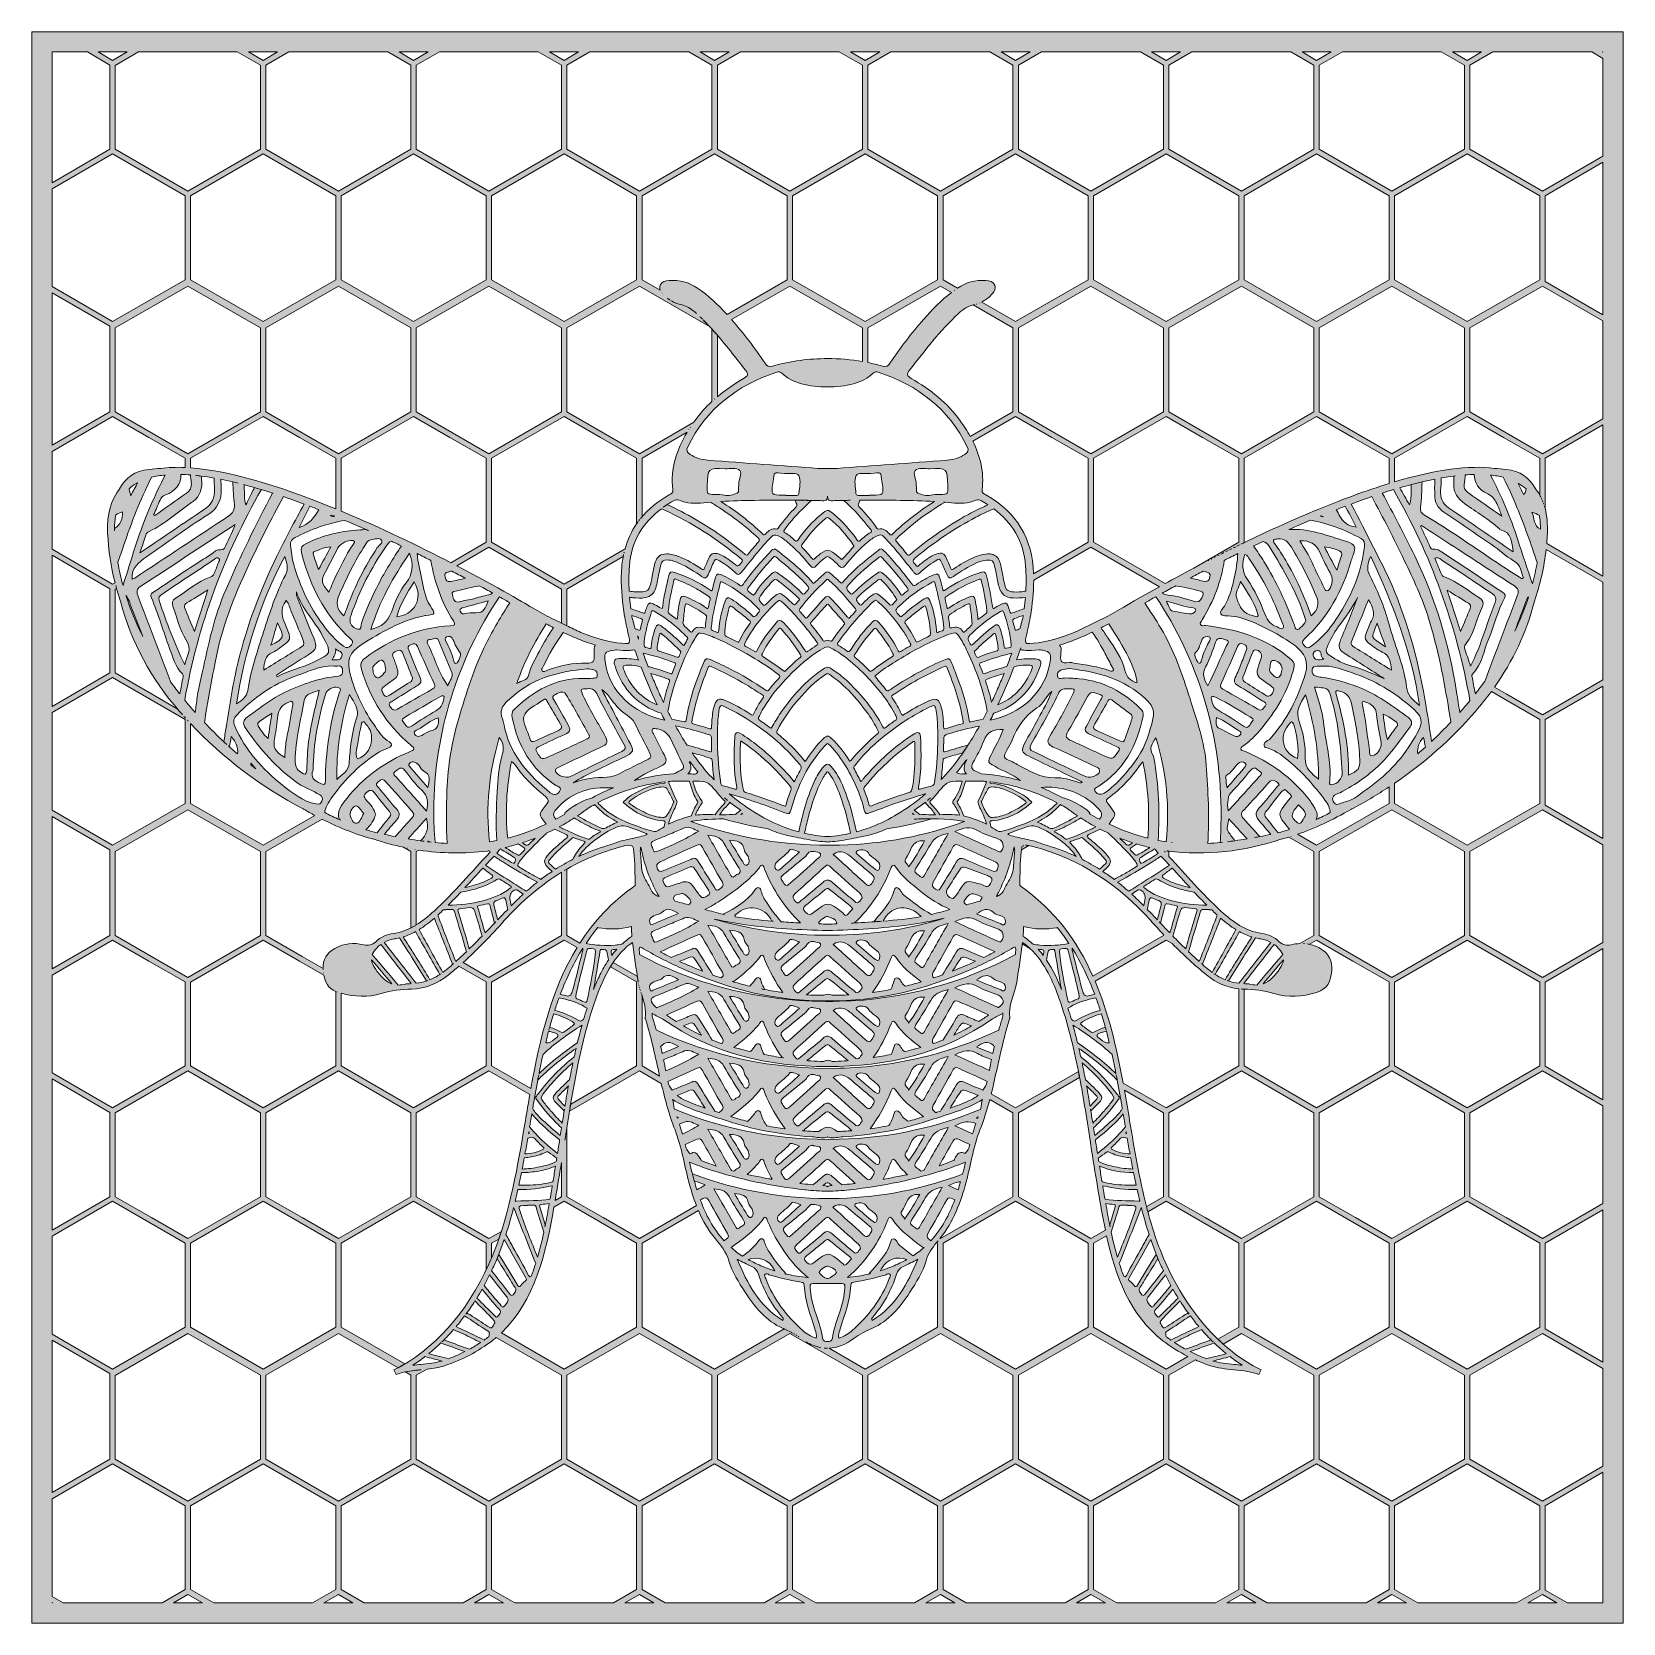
# Model space of a CAD drawing. Extents: x 40 to 2961, y -2960 to -39.
import ezdxf

# ---------------------------------------------------------------- set-up
doc = ezdxf.new("R2010")
doc.units = 0
doc.header["$MEASUREMENT"] = 0
doc.layers.add('Layer 1', color=7, linetype='Continuous')

msp = doc.modelspace()

# ---------------------------------------------------------------- hatches: boundary and pattern name
at = {"layer": 'Layer 1', "true_color": 0xffffff}
h = msp.add_hatch(color=7, dxfattribs=at)
h.dxf.hatch_style = 2
h.paths.add_polyline_path([(40.1, -39.4), (40.1, -2960), (2960.8, -2960), (2960.8, -39.4)])
h.paths.add_polyline_path([(2701, -76.4), (2674.3, -91.8), (2647.6, -76.4)])
edge = h.paths.add_edge_path()
edge.add_spline(control_points=[(736, -2505.1), (736, -2505.1), (736, -2659.1), (736, -2659.1), (736, -2659.1), (602.7, -2736), (602.7, -2736), (602.7, -2736), (536.1, -2697.6), (536.1, -2697.6), (536.1, -2697.6), (469.6, -2659.2), (469.6, -2659.2), (469.6, -2659.2), (469.6, -2505.1), (469.6, -2505.1), (469.6, -2505.1), (602.8, -2428.2), (602.8, -2428.2), (602.8, -2428.2), (712.2, -2491.4), (712.2, -2491.4), (716.5, -2489.2), (720.6, -2486.8), (724.8, -2484.3), (724.8, -2484.3), (607.7, -2416.7), (607.7, -2416.7), (607.7, -2416.7), (607.7, -2262.7), (607.7, -2262.7), (607.7, -2262.7), (740.9, -2185.8), (740.9, -2185.8), (740.9, -2185.8), (807.5, -2224.2), (807.5, -2224.2), (807.5, -2224.2), (874, -2262.6), (874, -2262.6), (874, -2262.6), (874, -2311.8), (874, -2311.8), (875.7, -2308.3), (877.3, -2304.7), (879, -2301.1), (838.4, -2391), (777.1, -2459.5), (704.7, -2495.3), (704.7, -2495.3), (709, -2503.9), (709, -2503.9), (717.7, -2499.6), (730.2, -2497.6), (743.3, -2496.1), (737, -2496.8), (730.8, -2497.7), (725.1, -2498.8), (725.1, -2498.8), (736, -2505.1), (736, -2505.1)], knot_values=[0, 0, 0, 0, 1, 1, 1, 2, 2, 2, 3, 3, 3, 4, 4, 4, 5, 5, 5, 6, 6, 6, 7, 7, 7, 8, 8, 8, 9, 9, 9, 10, 10, 10, 11, 11, 11, 12, 12, 12, 13, 13, 13, 14, 14, 14, 15, 15, 15, 16, 16, 16, 17, 17, 17, 18, 18, 18, 19, 19, 19, 20, 20, 20, 20], degree=3, periodic=1)
edge = h.paths.add_edge_path()
edge.add_spline(control_points=[(192, -955.1), (192, -953.8), (192, -952.5), (192, -951.2), (192, -951.2), (192, -951.2), (192, -951.1), (192, -942), (192.7, -933.6), (194.1, -925.8), (198.1, -923.8), (202.2, -921.9), (206.4, -920.1), (207.8, -933), (202.1, -944.7), (192, -951.1), (192, -952.5), (192, -953.8), (192, -955.1)], knot_values=[0, 0, 0, 0, 1, 1, 1, 2, 2, 2, 3, 3, 3, 4, 4, 4, 5, 5, 5, 6, 6, 6, 6], degree=3, periodic=1)
edge = h.paths.add_edge_path()
edge.add_spline(control_points=[(251.4, -874.3), (254.2, -868.5), (257, -862.7), (259.9, -857), (267.6, -855), (276, -853.6), (285, -852.8), (265.7, -889.8), (248.9, -928.1), (235.3, -968.1), (225.5, -997.2), (216.8, -1026.6), (207.5, -1055.8), (203.7, -1041.9), (200.5, -1027.8), (198, -1013.5), (200, -1007.9), (201.9, -1002.2), (203.8, -996.5), (217.8, -955.1), (232.4, -913.9), (251.4, -874.3)], knot_values=[0, 0, 0, 0, 1, 1, 1, 2, 2, 2, 3, 3, 3, 4, 4, 4, 5, 5, 5, 6, 6, 6, 7, 7, 7, 7], degree=3, periodic=1)
edge = h.paths.add_edge_path()
edge.add_spline(control_points=[(218.8, -878), (222.8, -874.3), (227.2, -871.1), (232, -868.2), (232.6, -867.8), (233.2, -867.5), (233.8, -867.2), (231.1, -874.8), (225.7, -882), (221.8, -891), (220.8, -886.5), (219.8, -882.2), (218.8, -878)], knot_values=[0, 0, 0, 0, 1, 1, 1, 2, 2, 2, 3, 3, 3, 4, 4, 4, 4], degree=3, periodic=1)
edge = h.paths.add_edge_path()
edge.add_spline(control_points=[(313.7, -851.8), (313.4, -851.8), (313.2, -851.8), (313, -851.8), (313, -851.8), (313.7, -851.8), (313.7, -851.8), (313.7, -851.8), (313.7, -851.8), (313.7, -851.8), (319.3, -851.9), (325.2, -852.3), (331.3, -852.7), (331.6, -857.4), (332.1, -862), (332.7, -866.6), (333.8, -875.5), (330.9, -881.4), (324, -886.2), (304.5, -899.8), (285.2, -913.5), (265.8, -927.2), (265, -926.8), (264.4, -926.4), (263.7, -925.9), (267.6, -916.9), (271.5, -908), (275.4, -898.9), (277.4, -894.3), (280.2, -891.3), (285.6, -889.3), (303.6, -882.6), (314.7, -869), (313.7, -851.8)], knot_values=[0, 0, 0, 0, 1, 1, 1, 2, 2, 2, 3, 3, 3, 4, 4, 4, 5, 5, 5, 6, 6, 6, 7, 7, 7, 8, 8, 8, 9, 9, 9, 10, 10, 10, 11, 11, 11, 11], degree=3, periodic=1)
edge = h.paths.add_edge_path()
edge.add_spline(control_points=[(2614.9, -860.5), (2614.8, -869.9), (2614.7, -879.4), (2614.9, -888.9), (2615.2, -902.9), (2619.9, -913), (2631.5, -920.8), (2660.8, -940.5), (2689.8, -960.5), (2719.1, -980.3), (2733, -989.7), (2745.4, -1002.2), (2759.6, -1010.1), (2774.5, -1018.3), (2772.3, -1030.7), (2777.8, -1041.2), (2777, -1042), (2776.1, -1042.7), (2775.3, -1043.5), (2762.4, -1035.3), (2749.5, -1027.2), (2736.8, -1018.8), (2690.2, -987.7), (2644.6, -955.2), (2596.4, -926.5), (2591.1, -923.4), (2587.5, -919.4), (2588.6, -912.6), (2590.9, -897), (2591.2, -881.2), (2591.6, -865.5), (2585.2, -867), (2578.6, -868.6), (2571.9, -870.4), (2571.7, -875.2), (2571.5, -880.1), (2571.4, -884.9), (2571.3, -891.6), (2572, -898.6), (2568.6, -907.6), (2562.2, -896.3), (2556.3, -886.1), (2550.7, -876.2), (2557.9, -874.1), (2564.9, -872.2), (2571.9, -870.4), (2578.6, -868.6), (2585.2, -867), (2591.6, -865.5), (2591.6, -865.5), (2591.6, -865.5), (2591.6, -865.5), (2599.6, -863.6), (2607.4, -861.9), (2614.9, -860.5)], knot_values=[0, 0, 0, 0, 1, 1, 1, 2, 2, 2, 3, 3, 3, 4, 4, 4, 5, 5, 5, 6, 6, 6, 7, 7, 7, 8, 8, 8, 9, 9, 9, 10, 10, 10, 11, 11, 11, 12, 12, 12, 13, 13, 13, 14, 14, 14, 15, 15, 15, 16, 16, 16, 17, 17, 17, 18, 18, 18, 18], degree=3, periodic=1)
edge = h.paths.add_edge_path()
edge.add_spline(control_points=[(2670.4, -905.7), (2691.6, -920.9), (2714.3, -934.1), (2733.8, -951.7), (2734.3, -952.2), (2734.9, -953), (2735.5, -953.2), (2757.2, -957.8), (2755.6, -977.1), (2759.1, -993.8), (2719.5, -966.9), (2679.9, -939.9), (2640.3, -913), (2629, -905.3), (2624.9, -894), (2625.8, -881), (2626.3, -873.4), (2626.7, -865.8), (2627, -858.2), (2635, -856.8), (2642.6, -855.7), (2650, -854.8), (2650, -854.8), (2650, -854.7), (2650, -854.7), (2650.9, -854.6), (2651.7, -854.5), (2652.6, -854.4), (2651.7, -854.5), (2650.9, -854.6), (2650, -854.8), (2650.1, -859.6), (2650, -864.5), (2649.7, -869.4), (2648.8, -884.7), (2657.6, -896.5), (2670.4, -905.7)], knot_values=[0, 0, 0, 0, 1, 1, 1, 2, 2, 2, 3, 3, 3, 4, 4, 4, 5, 5, 5, 6, 6, 6, 7, 7, 7, 8, 8, 8, 9, 9, 9, 10, 10, 10, 11, 11, 11, 12, 12, 12, 12], degree=3, periodic=1)
edge = h.paths.add_edge_path()
edge.add_spline(control_points=[(2712.4, -887.6), (2722.7, -892.3), (2726.2, -899.9), (2730.3, -908.2), (2733.3, -914.2), (2735.1, -920.8), (2738, -928.5), (2717, -913.9), (2697.3, -900.2), (2677.7, -886.4), (2672, -882.5), (2667.6, -877.2), (2669, -870), (2670, -864.3), (2670.5, -858.4), (2670.8, -852.6), (2676.5, -852.2), (2682, -851.9), (2687.3, -851.8), (2687.3, -851.8), (2687.3, -851.8), (2687.3, -851.8), (2687.3, -851.8), (2688.1, -851.8), (2688.1, -851.8), (2687.8, -851.8), (2687.6, -851.8), (2687.3, -851.8), (2687.4, -867.5), (2695.4, -879.9), (2712.4, -887.6)], knot_values=[0, 0, 0, 0, 1, 1, 1, 2, 2, 2, 3, 3, 3, 4, 4, 4, 5, 5, 5, 6, 6, 6, 7, 7, 7, 8, 8, 8, 9, 9, 9, 10, 10, 10, 10], degree=3, periodic=1)
edge = h.paths.add_edge_path()
edge.add_spline(control_points=[(2679.6, -1266.7), (2673.5, -1274.1), (2667.2, -1281.4), (2660.9, -1288.5), (2658.9, -1276), (2656.9, -1263.6), (2655, -1251.1), (2641.3, -1164.1), (2617, -1080.4), (2578.1, -1001.3), (2559, -962.5), (2539.3, -924), (2518.6, -886), (2525.5, -883.8), (2532.4, -881.6), (2539.1, -879.6), (2607, -997.7), (2655.2, -1128.3), (2679.6, -1266.7)], knot_values=[0, 0, 0, 0, 1, 1, 1, 2, 2, 2, 3, 3, 3, 4, 4, 4, 5, 5, 5, 6, 6, 6, 6], degree=3, periodic=1)
edge = h.paths.add_edge_path()
edge.add_spline(control_points=[(2672.5, -1161.9), (2688.2, -1141.8), (2691.9, -1116.4), (2702.4, -1093.9), (2705.3, -1087.7), (2703.2, -1082), (2697, -1078.2), (2675.8, -1065), (2656.7, -1048.6), (2633, -1039.9), (2630.7, -1039.1), (2628.6, -1038.2), (2627.7, -1035.9), (2623.5, -1025.8), (2619.5, -1015.6), (2615.4, -1005.7), (2619.6, -1003.1), (2621.9, -1005), (2624, -1006.3), (2656.3, -1027.7), (2688.5, -1049.3), (2720.7, -1070.7), (2726.9, -1074.8), (2728.6, -1079.2), (2725.7, -1086.9), (2715.7, -1113), (2707.1, -1139.6), (2697.4, -1165.8), (2692.9, -1177.9), (2687.1, -1189.5), (2680.7, -1203.9), (2676.5, -1191), (2673, -1180.6), (2669.6, -1170.3), (2668.5, -1166.8), (2670.7, -1164.3), (2672.5, -1161.9)], knot_values=[0, 0, 0, 0, 1, 1, 1, 2, 2, 2, 3, 3, 3, 4, 4, 4, 5, 5, 5, 6, 6, 6, 7, 7, 7, 8, 8, 8, 9, 9, 9, 10, 10, 10, 11, 11, 11, 12, 12, 12, 12], degree=3, periodic=1)
edge = h.paths.add_edge_path()
edge.add_spline(control_points=[(2662.3, -1140.3), (2653.7, -1113.4), (2646.2, -1089.9), (2637.9, -1064.1), (2652.3, -1073), (2664.4, -1080.7), (2676.7, -1088.2), (2680.7, -1090.7), (2681.7, -1093.9), (2680, -1098), (2674.6, -1111), (2669.1, -1124.1), (2662.3, -1140.3)], knot_values=[0, 0, 0, 0, 1, 1, 1, 2, 2, 2, 3, 3, 3, 4, 4, 4, 4], degree=3, periodic=1)
edge = h.paths.add_edge_path()
edge.add_spline(control_points=[(2222.1, -2468), (2213.3, -2470.3), (2204.6, -2472.5), (2195.9, -2474.6), (2185.7, -2470.8), (2175.8, -2466.5), (2166.3, -2461.7), (2181, -2456.4), (2195.6, -2451.1), (2210.2, -2445.8), (2217.4, -2452.7), (2224.8, -2459.2), (2232.4, -2465.4), (2228.9, -2466.3), (2225.5, -2467.2), (2222.1, -2468)], knot_values=[0, 0, 0, 0, 1, 1, 1, 2, 2, 2, 3, 3, 3, 4, 4, 4, 5, 5, 5, 5], degree=3, periodic=1)
edge = h.paths.add_edge_path()
edge.add_spline(control_points=[(2239.2, -2470.8), (2246.5, -2476.5), (2254.1, -2481.9), (2261.8, -2486.8), (2256.9, -2486.2), (2252, -2485.7), (2247.1, -2485.2), (2233.3, -2483.8), (2219.1, -2482.3), (2207.9, -2478.9), (2218.3, -2476.2), (2228.7, -2473.5), (2239.2, -2470.8)], knot_values=[0, 0, 0, 0, 1, 1, 1, 2, 2, 2, 3, 3, 3, 4, 4, 4, 4], degree=3, periodic=1)
edge = h.paths.add_edge_path()
edge.add_spline(control_points=[(2121.2, -2429.1), (2120.3, -2426.3), (2122.3, -2425.1), (2124.3, -2423.8), (2138.5, -2414.8), (2152.3, -2405.2), (2166.4, -2396), (2171.4, -2402.8), (2176.6, -2409.4), (2182, -2415.8), (2170.2, -2421.3), (2158.4, -2426.9), (2146.6, -2432.5), (2141.2, -2435), (2135.9, -2437.8), (2130.6, -2440.4), (2127.7, -2438.4), (2124.9, -2436.4), (2122.2, -2434.3), (2122.1, -2434.2), (2122, -2434.1), (2121.9, -2434), (2122, -2434.1), (2122.1, -2434.2), (2122.2, -2434.2), (2121.6, -2432.6), (2121.1, -2431), (2121.2, -2429.1)], knot_values=[0, 0, 0, 0, 1, 1, 1, 2, 2, 2, 3, 3, 3, 4, 4, 4, 5, 5, 5, 6, 6, 6, 7, 7, 7, 8, 8, 8, 9, 9, 9, 9], degree=3, periodic=1)
edge = h.paths.add_edge_path()
edge.add_spline(control_points=[(2103.8, -2283.2), (2092.1, -2301.8), (2080.6, -2320.4), (2069.7, -2339.4), (2067.6, -2342.9), (2066.2, -2343.5), (2063.5, -2340.2), (2061, -2337.4), (2058.3, -2334.7), (2055.4, -2332.4), (2052.3, -2330.1), (2052.8, -2328.1), (2054.5, -2325.1), (2067.6, -2302.1), (2080.7, -2279), (2093.7, -2256), (2096.8, -2265.1), (2100.2, -2274.1), (2103.7, -2283), (2103.7, -2283.1), (2103.8, -2283.2), (2103.8, -2283.2), (2104.8, -2285.8), (2105.9, -2288.3), (2107, -2290.8), (2107, -2290.8), (2106.9, -2290.8), (2106.9, -2290.9), (2110.1, -2298.5), (2113.5, -2306), (2117, -2313.3), (2106.4, -2326.8), (2095.9, -2340.2), (2085.3, -2353.7), (2079.9, -2360.5), (2079.8, -2360.4), (2074.4, -2353.4), (2071.9, -2350.2), (2071.3, -2347.5), (2073.9, -2343.8), (2078.3, -2337.6), (2082.1, -2331), (2086.1, -2324.5), (2093, -2313.2), (2100, -2302), (2106.9, -2290.9), (2105.9, -2288.3), (2104.8, -2285.8), (2103.8, -2283.2)], knot_values=[0, 0, 0, 0, 1, 1, 1, 2, 2, 2, 3, 3, 3, 4, 4, 4, 5, 5, 5, 6, 6, 6, 7, 7, 7, 8, 8, 8, 9, 9, 9, 10, 10, 10, 11, 11, 11, 12, 12, 12, 13, 13, 13, 14, 14, 14, 15, 15, 15, 16, 16, 16, 16], degree=3, periodic=1)
edge = h.paths.add_edge_path()
edge.add_spline(control_points=[(2019, -2232.4), (2018.8, -2231.2), (2018.5, -2230.1), (2018.3, -2229), (2018.3, -2228.9), (2018.3, -2228.9), (2018.4, -2228.9), (2015.7, -2215.9), (2013.4, -2202.8), (2011.1, -2189.9), (2016, -2190.5), (2020.9, -2191.1), (2025.8, -2191.7), (2028.9, -2192), (2029.3, -2193.1), (2028.4, -2196), (2024.9, -2206.9), (2021.6, -2217.8), (2018.4, -2228.7), (2018.4, -2228.7), (2018.4, -2228.8), (2018.4, -2228.9), (2018.6, -2230.1), (2018.8, -2231.2), (2019, -2232.4)], knot_values=[0, 0, 0, 0, 1, 1, 1, 2, 2, 2, 3, 3, 3, 4, 4, 4, 5, 5, 5, 6, 6, 6, 7, 7, 7, 8, 8, 8, 8], degree=3, periodic=1)
edge = h.paths.add_edge_path()
edge.add_spline(control_points=[(982.6, -2229), (982.4, -2230.1), (982.1, -2231.2), (981.9, -2232.4), (982.1, -2231.2), (982.3, -2230.1), (982.5, -2228.9), (982.5, -2228.8), (982.5, -2228.7), (982.5, -2228.7), (979.3, -2217.8), (976, -2206.9), (972.5, -2196), (971.6, -2193.1), (972, -2192), (975.1, -2191.7), (980, -2191.1), (984.9, -2190.5), (989.8, -2189.9), (987.5, -2202.8), (985.2, -2215.9), (982.5, -2228.9), (982.6, -2228.9), (982.6, -2228.9), (982.6, -2229)], knot_values=[0, 0, 0, 0, 1, 1, 1, 2, 2, 2, 3, 3, 3, 4, 4, 4, 5, 5, 5, 6, 6, 6, 7, 7, 7, 8, 8, 8, 8], degree=3, periodic=1)
edge = h.paths.add_edge_path()
edge.add_spline(control_points=[(914.8, -2324.5), (918.8, -2331), (922.6, -2337.6), (927, -2343.8), (929.6, -2347.5), (929, -2350.2), (926.5, -2353.4), (921.1, -2360.4), (921, -2360.5), (915.6, -2353.7), (905, -2340.2), (894.5, -2326.8), (883.9, -2313.3), (887.4, -2306), (890.8, -2298.5), (894, -2290.9), (894, -2290.8), (893.9, -2290.8), (893.9, -2290.8), (895, -2288.3), (896.1, -2285.8), (897.1, -2283.2), (897.1, -2283.2), (897.2, -2283.1), (897.2, -2283), (900.7, -2274.1), (904, -2265.1), (907.2, -2256), (920.2, -2279), (933.3, -2302.1), (946.4, -2325.1), (948.1, -2328.1), (948.5, -2330.1), (945.5, -2332.4), (942.6, -2334.7), (939.8, -2337.4), (937.4, -2340.2), (934.7, -2343.5), (933.3, -2342.9), (931.2, -2339.4), (920.3, -2320.4), (908.8, -2301.8), (897.1, -2283.2), (896.1, -2285.8), (895, -2288.3), (894, -2290.9), (900.9, -2302), (907.8, -2313.2), (914.8, -2324.5)], knot_values=[0, 0, 0, 0, 1, 1, 1, 2, 2, 2, 3, 3, 3, 4, 4, 4, 5, 5, 5, 6, 6, 6, 7, 7, 7, 8, 8, 8, 9, 9, 9, 10, 10, 10, 11, 11, 11, 12, 12, 12, 13, 13, 13, 14, 14, 14, 15, 15, 15, 16, 16, 16, 16], degree=3, periodic=1)
edge = h.paths.add_edge_path()
edge.add_spline(control_points=[(879, -2434), (878.9, -2434.1), (878.8, -2434.2), (878.7, -2434.3), (875.9, -2436.4), (873.2, -2438.4), (870.3, -2440.4), (865, -2437.8), (859.7, -2435), (854.3, -2432.5), (842.5, -2426.9), (830.7, -2421.3), (818.9, -2415.8), (824.3, -2409.4), (829.5, -2402.8), (834.5, -2396), (848.6, -2405.2), (862.4, -2414.8), (876.6, -2423.8), (878.6, -2425.1), (880.6, -2426.3), (879.7, -2429.1), (879.8, -2431), (879.3, -2432.6), (878.7, -2434.2), (878.8, -2434.2), (878.9, -2434.1), (879, -2434)], knot_values=[0, 0, 0, 0, 1, 1, 1, 2, 2, 2, 3, 3, 3, 4, 4, 4, 5, 5, 5, 6, 6, 6, 7, 7, 7, 8, 8, 8, 9, 9, 9, 9], degree=3, periodic=1)
edge = h.paths.add_edge_path()
edge.add_spline(control_points=[(753.8, -2485.2), (748.9, -2485.7), (744, -2486.2), (739.1, -2486.8), (746.8, -2481.9), (754.4, -2476.5), (761.7, -2470.8), (772.2, -2473.5), (782.6, -2476.2), (793, -2478.9), (781.8, -2482.3), (767.6, -2483.8), (753.8, -2485.2)], knot_values=[0, 0, 0, 0, 1, 1, 1, 2, 2, 2, 3, 3, 3, 4, 4, 4, 4], degree=3, periodic=1)
edge = h.paths.add_edge_path()
edge.add_spline(control_points=[(754.8, -2494.9), (754.8, -2494.9), (754.8, -2494.9), (754.8, -2494.9), (754.8, -2494.9), (754.8, -2494.9), (754.8, -2494.9), (753.6, -2495), (752.4, -2495.1), (751.1, -2495.2), (752.4, -2495.1), (753.6, -2495), (754.8, -2494.9)], knot_values=[0, 0, 0, 0, 1, 1, 1, 2, 2, 2, 3, 3, 3, 4, 4, 4, 4], degree=3, periodic=1)
edge = h.paths.add_edge_path()
edge.add_spline(control_points=[(778.8, -2468), (775.4, -2467.2), (772, -2466.3), (768.5, -2465.4), (776.1, -2459.2), (783.5, -2452.7), (790.7, -2445.8), (805.3, -2451.1), (819.9, -2456.4), (834.6, -2461.7), (825.1, -2466.5), (815.2, -2470.8), (805, -2474.6), (796.3, -2472.5), (787.6, -2470.3), (778.8, -2468)], knot_values=[0, 0, 0, 0, 1, 1, 1, 2, 2, 2, 3, 3, 3, 4, 4, 4, 5, 5, 5, 5], degree=3, periodic=1)
edge = h.paths.add_edge_path()
edge.add_spline(control_points=[(801.1, -2441.7), (799.6, -2441.1), (798.1, -2440.6), (796.6, -2440.1), (795.4, -2441.3), (794.1, -2442.6), (792.8, -2443.7), (800.1, -2436.7), (807.2, -2429.1), (814.1, -2421.3), (820, -2424), (825.8, -2426.6), (831.8, -2429.2), (842.7, -2434), (852.9, -2440.2), (864, -2444.7), (857.4, -2449.1), (850.5, -2453.3), (843.3, -2457.2), (829.1, -2452.4), (815.1, -2446.9), (801.1, -2441.7)], knot_values=[0, 0, 0, 0, 1, 1, 1, 2, 2, 2, 3, 3, 3, 4, 4, 4, 5, 5, 5, 6, 6, 6, 7, 7, 7, 7], degree=3, periodic=1)
edge = h.paths.add_edge_path()
edge.add_spline(control_points=[(849, -2396.9), (845.5, -2394.8), (842.1, -2392.7), (838.6, -2390.5), (838, -2391.4), (837.4, -2392.3), (836.7, -2393.1), (842.5, -2385.2), (848, -2377.1), (853.4, -2368.7), (863.4, -2378.5), (873, -2388.8), (882.9, -2398.8), (883.2, -2399.1), (883.5, -2399.5), (883.9, -2399.9), (891.5, -2407.3), (891.3, -2407.2), (885.8, -2416), (884.1, -2418.8), (883.1, -2418.5), (880.6, -2417.2), (869.5, -2411.3), (859.7, -2403.4), (849, -2396.9)], knot_values=[0, 0, 0, 0, 1, 1, 1, 2, 2, 2, 3, 3, 3, 4, 4, 4, 5, 5, 5, 6, 6, 6, 7, 7, 7, 8, 8, 8, 8], degree=3, periodic=1)
edge = h.paths.add_edge_path()
edge.add_spline(control_points=[(889.3, -2395.3), (878.5, -2384.6), (867.6, -2374), (856.8, -2363.3), (860.1, -2358), (863.3, -2352.7), (866.4, -2347.2), (876.8, -2359.5), (886.7, -2372.1), (897.9, -2383.8), (901.5, -2387.6), (901.2, -2389.5), (897.2, -2394.8), (893.5, -2399.5), (893.5, -2399.5), (889.3, -2395.3)], knot_values=[0, 0, 0, 0, 1, 1, 1, 2, 2, 2, 3, 3, 3, 4, 4, 4, 5, 5, 5, 5], degree=3, periodic=1)
edge = h.paths.add_edge_path()
edge.add_spline(control_points=[(897.2, -2431.4), (897.2, -2431.5), (897.1, -2431.5), (897.1, -2431.6), (897.1, -2431.5), (897.2, -2431.5), (897.2, -2431.4)], knot_values=[0, 0, 0, 0, 1, 1, 1, 2, 2, 2, 2], degree=3, periodic=1)
edge = h.paths.add_edge_path()
edge.add_spline(control_points=[(901.7, -2377.4), (894.3, -2368.9), (887.1, -2360.4), (879.8, -2351.9), (876.6, -2348.1), (873.3, -2344.3), (870.1, -2340.4), (873.6, -2334), (877, -2327.5), (880.3, -2320.8), (889.9, -2333.3), (899.6, -2345.8), (909.2, -2358.2), (911.1, -2360.7), (914.3, -2362.4), (914.5, -2366.7), (913.4, -2371.7), (910.2, -2375.9), (905.9, -2379.3), (903.9, -2380.9), (902.7, -2378.6), (901.7, -2377.4)], knot_values=[0, 0, 0, 0, 1, 1, 1, 2, 2, 2, 3, 3, 3, 4, 4, 4, 5, 5, 5, 6, 6, 6, 7, 7, 7, 7], degree=3, periodic=1)
edge = h.paths.add_edge_path()
edge.add_spline(control_points=[(878.9, -2254.2), (878.9, -2254.2), (812.4, -2215.8), (812.4, -2215.8), (812.4, -2215.8), (745.8, -2177.4), (745.8, -2177.4), (745.8, -2177.4), (745.8, -2023.3), (745.8, -2023.3), (745.8, -2023.3), (879, -1946.4), (879, -1946.4), (879, -1946.4), (954.1, -1989.8), (954.1, -1989.8), (951.3, -2005.8), (948.6, -2021.9), (945.9, -2037.9), (932.1, -2120.2), (917.9, -2205.2), (888.2, -2279.4), (885.3, -2286.6), (882.3, -2293.7), (879.1, -2300.7), (880.8, -2297.1), (882.3, -2293.5), (883.9, -2289.9), (883.9, -2289.9), (883.9, -2262.7), (883.9, -2262.7), (883.9, -2262.7), (897.3, -2255), (897.3, -2255), (898.9, -2250.3), (900.5, -2245.7), (902, -2240.9), (902, -2240.9), (878.9, -2254.2), (878.9, -2254.2)], knot_values=[0, 0, 0, 0, 1, 1, 1, 2, 2, 2, 3, 3, 3, 4, 4, 4, 5, 5, 5, 6, 6, 6, 7, 7, 7, 8, 8, 8, 9, 9, 9, 10, 10, 10, 11, 11, 11, 12, 12, 12, 13, 13, 13, 13], degree=3, periodic=1)
edge = h.paths.add_edge_path()
edge.add_spline(control_points=[(331.5, -1309), (392, -1373.5), (461.4, -1425.3), (538.2, -1465.7), (538.5, -1465.9), (538.7, -1466), (538.9, -1466.1), (545.9, -1470.1), (552.8, -1473.9), (559.6, -1477.6), (559.6, -1477.6), (559.6, -1477.6), (559.6, -1477.6), (559.6, -1477.6), (464.6, -1532.4), (464.6, -1532.4), (464.6, -1532.4), (331.5, -1455.5), (331.5, -1455.5), (331.5, -1455.5), (331.5, -1309), (331.5, -1309), (331.5, -1309), (331.5, -1309), (331.5, -1309)], knot_values=[0, 0, 0, 0, 1, 1, 1, 2, 2, 2, 3, 3, 3, 4, 4, 4, 5, 5, 5, 6, 6, 6, 7, 7, 7, 8, 8, 8, 8], degree=3, periodic=1)
edge = h.paths.add_edge_path()
edge.add_spline(control_points=[(317.7, -1223), (315.8, -1233.2), (314.4, -1243.5), (311.6, -1254.6), (305.8, -1247.2), (300.1, -1239.7), (294.6, -1232.1), (294.3, -1231.3), (294, -1230.5), (293.8, -1229.7), (274.3, -1178.5), (255.1, -1127.1), (235.6, -1075.9), (232.6, -1068.1), (231, -1062.4), (240, -1056.6), (295.5, -1020.9), (350.6, -984.5), (405.8, -948.4), (407.4, -947.4), (409.1, -946.5), (413.6, -943.9), (406.3, -960), (400.9, -973.9), (393.8, -986.8), (391.1, -991.9), (382.8, -988.1), (377.3, -992.2), (365.7, -1001), (353, -1008.2), (340.9, -1016.3), (314.6, -1033.7), (288.5, -1051.2), (262.2, -1068.5), (258.2, -1071.1), (257.8, -1073.9), (259.6, -1078.1), (272.5, -1108.5), (281.4, -1140.3), (293, -1171.1), (299.2, -1187.3), (303.3, -1204.8), (316.4, -1217.7), (318, -1219.3), (318.1, -1221.1), (317.7, -1223)], knot_values=[0, 0, 0, 0, 1, 1, 1, 2, 2, 2, 3, 3, 3, 4, 4, 4, 5, 5, 5, 6, 6, 6, 7, 7, 7, 8, 8, 8, 9, 9, 9, 10, 10, 10, 11, 11, 11, 12, 12, 12, 13, 13, 13, 14, 14, 14, 15, 15, 15, 15], degree=3, periodic=1)
edge = h.paths.add_edge_path()
edge.add_spline(control_points=[(1293.5, -590.8), (1313.2, -613.2), (1331.4, -636.9), (1349.9, -660.3), (1356, -668), (1354.6, -670.8), (1346.5, -675.5), (1329.5, -685.5), (1313.2, -696.6), (1298.3, -709.1), (1298.3, -709.1), (1298.3, -709.1), (1298.3, -709.1), (1298.3, -709.1), (1298.3, -596.3), (1298.3, -596.3), (1296.7, -594.5), (1295.1, -592.6), (1293.5, -590.8)], knot_values=[0, 0, 0, 0, 1, 1, 1, 2, 2, 2, 3, 3, 3, 4, 4, 4, 5, 5, 5, 6, 6, 6, 6], degree=3, periodic=1)
edge = h.paths.add_edge_path()
edge.add_spline(control_points=[(1407.2, -664.3), (1410.7, -663.2), (1413.8, -663.2), (1416.8, -666.1), (1434.6, -683.3), (1467.2, -691.9), (1500.4, -691), (1533.7, -691.9), (1566.3, -683.3), (1584.1, -666.1), (1587.1, -663.2), (1590.2, -663.2), (1593.7, -664.3), (1666.7, -687.7), (1722.4, -731.6), (1757, -801), (1760.4, -807.7), (1758, -811.4), (1752.8, -814.9), (1742.9, -821.5), (1731.8, -824.6), (1720.2, -825.5), (1651.2, -830.8), (1582.2, -835.9), (1517.9, -840.8), (1511.2, -840.8), (1505.6, -840.8), (1500.4, -840.9), (1495.3, -840.8), (1489.7, -840.8), (1483, -840.8), (1418.7, -835.9), (1349.7, -830.8), (1280.6, -825.5), (1269.1, -824.6), (1258, -821.5), (1248.1, -814.9), (1242.9, -811.4), (1240.5, -807.7), (1243.9, -801), (1278.5, -731.6), (1334.2, -687.7), (1407.2, -664.3)], knot_values=[0, 0, 0, 0, 1, 1, 1, 2, 2, 2, 3, 3, 3, 4, 4, 4, 5, 5, 5, 6, 6, 6, 7, 7, 7, 8, 8, 8, 9, 9, 9, 10, 10, 10, 11, 11, 11, 12, 12, 12, 13, 13, 13, 14, 14, 14, 14], degree=3, periodic=1)
edge = h.paths.add_edge_path()
edge.add_spline(control_points=[(1293.2, -713.4), (1293.3, -713.4), (1293.4, -713.3), (1293.5, -713.2), (1293.4, -713.3), (1293.3, -713.4), (1293.2, -713.4)], knot_values=[0, 0, 0, 0, 1, 1, 1, 2, 2, 2, 2], degree=3, periodic=1)
edge = h.paths.add_edge_path()
edge.add_spline(control_points=[(1740.7, -556.4), (1749.3, -548.4), (1758.7, -542.4), (1770.5, -539.9), (1769.6, -540.1), (1768.6, -540.3), (1767.7, -540.5), (1767.7, -540.5), (1840.8, -582.7), (1840.8, -582.7), (1840.8, -582.7), (1840.8, -736.7), (1840.8, -736.7), (1840.8, -736.7), (1762.4, -782), (1762.4, -782), (1762.4, -782), (1762.4, -782), (1762.4, -782), (1756.9, -772.2), (1750.7, -762.7), (1744, -753.3), (1720.5, -720.3), (1689, -695.9), (1654.3, -675.5), (1646.3, -670.8), (1644.9, -668), (1651, -660.3), (1679.4, -624.3), (1707, -587.7), (1740.7, -556.4)], knot_values=[0, 0, 0, 0, 1, 1, 1, 2, 2, 2, 3, 3, 3, 4, 4, 4, 5, 5, 5, 6, 6, 6, 7, 7, 7, 8, 8, 8, 9, 9, 9, 10, 10, 10, 10], degree=3, periodic=1)
edge = h.paths.add_edge_path()
edge.add_spline(control_points=[(1733.1, -513.9), (1733.3, -513.7), (1733.5, -513.6), (1733.7, -513.4), (1733.5, -513.6), (1733.3, -513.7), (1733.1, -513.9)], knot_values=[0, 0, 0, 0, 1, 1, 1, 2, 2, 2, 2], degree=3, periodic=1)
edge = h.paths.add_edge_path()
edge.add_spline(control_points=[(2479.8, -969.4), (2486.4, -972.9), (2486.6, -977.9), (2486, -983.9), (2481.2, -1025.3), (2466.9, -1063.5), (2445.6, -1099.1), (2430.2, -1125), (2412.7, -1149), (2388.1, -1167.2), (2382.7, -1171.2), (2379.8, -1170.7), (2375.7, -1166.1), (2371.9, -1161.8), (2370.3, -1158.6), (2375.6, -1153.7), (2418.7, -1114.3), (2445.7, -1065.2), (2461.7, -1009.5), (2462.7, -1006.2), (2464, -1003), (2465.2, -999.8), (2470.9, -984.6), (2468.7, -980), (2453.6, -975.1), (2417.8, -963.7), (2382.5, -949.9), (2347.8, -953), (2347.6, -953), (2347.4, -953), (2347.2, -953), (2360.5, -947), (2373.8, -941.2), (2387.2, -935.5), (2418.9, -941.5), (2449.7, -953.1), (2479.8, -969.4)], knot_values=[0, 0, 0, 0, 1, 1, 1, 2, 2, 2, 3, 3, 3, 4, 4, 4, 5, 5, 5, 6, 6, 6, 7, 7, 7, 8, 8, 8, 9, 9, 9, 10, 10, 10, 11, 11, 11, 12, 12, 12, 12], degree=3, periodic=1)
edge = h.paths.add_edge_path()
edge.add_spline(control_points=[(2405.1, -928.1), (2405.4, -927.9), (2405.7, -927.8), (2406, -927.7), (2407.5, -928.3), (2409, -928.7), (2410.5, -929.3), (2408.7, -928.9), (2406.9, -928.5), (2405.1, -928.1)], knot_values=[0, 0, 0, 0, 1, 1, 1, 2, 2, 2, 3, 3, 3, 3], degree=3, periodic=1)
edge = h.paths.add_edge_path()
edge.add_spline(control_points=[(2434, -916.4), (2439.6, -914.2), (2445, -912.1), (2450.4, -910), (2457.5, -922.5), (2464.2, -935.2), (2470.7, -948.3), (2455.2, -946.6), (2446.8, -938.8), (2440.8, -928.2), (2438.6, -924.2), (2436.3, -920.3), (2434, -916.4)], knot_values=[0, 0, 0, 0, 1, 1, 1, 2, 2, 2, 3, 3, 3, 4, 4, 4, 4], degree=3, periodic=1)
edge = h.paths.add_edge_path()
edge.add_spline(control_points=[(2495.7, -1037.5), (2489.3, -1025.4), (2491.4, -1014.2), (2497.6, -1002.1), (2538.1, -1088.7), (2572.8, -1177), (2587, -1275.6), (2573.2, -1265.3), (2564.9, -1256.5), (2563.2, -1242), (2558.5, -1204.5), (2543.2, -1169.8), (2533.2, -1133.7), (2524, -1100.3), (2511.9, -1068.1), (2495.7, -1037.5)], knot_values=[0, 0, 0, 0, 1, 1, 1, 2, 2, 2, 3, 3, 3, 4, 4, 4, 5, 5, 5, 5], degree=3, periodic=1)
edge = h.paths.add_edge_path()
edge.add_spline(control_points=[(2524.5, -1168), (2494.2, -1147.9), (2498.5, -1154.3), (2509.4, -1124.5), (2514.6, -1139.3), (2519.1, -1152.3), (2524.5, -1168)], knot_values=[0, 0, 0, 0, 1, 1, 1, 2, 2, 2, 2], degree=3, periodic=1)
edge = h.paths.add_edge_path()
edge.add_spline(control_points=[(2493.4, -1081.8), (2501.8, -1095.4), (2506.6, -1106.9), (2498.6, -1120.7), (2494.2, -1128.3), (2492.1, -1137.1), (2488.7, -1145.2), (2486, -1152), (2487.8, -1157.2), (2493.6, -1161.2), (2501.7, -1166.9), (2509.4, -1173.8), (2518.4, -1177.8), (2532.7, -1184.1), (2534, -1196), (2535.8, -1211.1), (2510.9, -1195.7), (2487.9, -1181.5), (2464.8, -1167.2), (2460.7, -1164.6), (2460.9, -1161.3), (2462.6, -1157.3), (2472.6, -1132.9), (2482.5, -1108.4), (2493.4, -1081.8)], knot_values=[0, 0, 0, 0, 1, 1, 1, 2, 2, 2, 3, 3, 3, 4, 4, 4, 5, 5, 5, 6, 6, 6, 7, 7, 7, 8, 8, 8, 8], degree=3, periodic=1)
edge = h.paths.add_edge_path()
edge.add_spline(control_points=[(2450, -1180.6), (2474, -1195.8), (2498, -1211), (2521.9, -1226.3), (2502.1, -1219), (2483.2, -1208.7), (2462.5, -1203.4), (2447.6, -1199.7), (2435, -1192.3), (2422.2, -1184.3), (2415.9, -1180.4), (2414.4, -1175.9), (2417.3, -1168.9), (2422.7, -1155.7), (2429.4, -1143.2), (2437.9, -1131.7), (2450.7, -1114.5), (2463.3, -1097.1), (2473, -1077.5), (2468.1, -1090.4), (2463.6, -1103.4), (2458.5, -1116.2), (2453.2, -1129.4), (2447.5, -1142.4), (2442.1, -1155.6), (2437, -1167.8), (2438.9, -1173.6), (2450, -1180.6)], knot_values=[0, 0, 0, 0, 1, 1, 1, 2, 2, 2, 3, 3, 3, 4, 4, 4, 5, 5, 5, 6, 6, 6, 7, 7, 7, 8, 8, 8, 9, 9, 9, 9], degree=3, periodic=1)
edge = h.paths.add_edge_path()
edge.add_spline(control_points=[(2411.3, -1190.8), (2401.3, -1192.6), (2394.2, -1192.7), (2391.7, -1184.2), (2390.1, -1178.7), (2396.1, -1174.6), (2399.5, -1174.8), (2409.9, -1175.2), (2403, -1186.8), (2411.3, -1190.8)], knot_values=[0, 0, 0, 0, 1, 1, 1, 2, 2, 2, 3, 3, 3, 3], degree=3, periodic=1)
edge = h.paths.add_edge_path()
edge.add_spline(control_points=[(2434.1, -1254.9), (2433.5, -1252.7), (2432.6, -1250), (2434.7, -1248.6), (2435.8, -1247.9), (2438.2, -1249.1), (2439.9, -1249.5), (2453.7, -1252.6), (2460, -1260.5), (2462.8, -1275), (2469.2, -1308.2), (2476.5, -1341.1), (2477.3, -1375), (2477.7, -1391.6), (2475.4, -1395.5), (2456.5, -1403.5), (2458.2, -1351.7), (2447, -1303.2), (2434.1, -1254.9)], knot_values=[0, 0, 0, 0, 1, 1, 1, 2, 2, 2, 3, 3, 3, 4, 4, 4, 5, 5, 5, 6, 6, 6, 6], degree=3, periodic=1)
edge = h.paths.add_edge_path()
edge.add_spline(control_points=[(2445.2, -1399), (2445.8, -1409.7), (2436.5, -1420), (2425.8, -1421.2), (2420.8, -1421.8), (2422, -1418.3), (2422.2, -1416.2), (2425.6, -1378.6), (2414.3, -1342.6), (2410.6, -1305.7), (2408.5, -1284.2), (2400.4, -1264.2), (2394.2, -1242), (2400.9, -1242.6), (2405.9, -1242.9), (2410.8, -1243.5), (2417.7, -1244.3), (2420.7, -1248.2), (2422.8, -1255.1), (2437.7, -1302), (2442.2, -1350.4), (2445.2, -1399)], knot_values=[0, 0, 0, 0, 1, 1, 1, 2, 2, 2, 3, 3, 3, 4, 4, 4, 5, 5, 5, 6, 6, 6, 7, 7, 7, 7], degree=3, periodic=1)
edge = h.paths.add_edge_path()
edge.add_spline(control_points=[(2388.3, -1453.7), (2387.3, -1452.1), (2386.3, -1450.5), (2385.1, -1449), (2353, -1408.7), (2313.1, -1379.2), (2265.6, -1359.5), (2263.4, -1358.5), (2259.6, -1358.9), (2259.1, -1355.7), (2258.5, -1352), (2262.5, -1351.1), (2264.6, -1349.2), (2270.7, -1343.8), (2277.7, -1339.5), (2283.1, -1333.6), (2313.8, -1300.2), (2339.1, -1263.5), (2352.9, -1219.7), (2359.5, -1198.5), (2360.2, -1198.2), (2342.9, -1184.4), (2299.4, -1149.8), (2248.2, -1135.3), (2194.1, -1129.2), (2190.9, -1128.8), (2186.6, -1131.1), (2184.8, -1127), (2183.5, -1124), (2186.5, -1121.4), (2188, -1118.8), (2209, -1084.3), (2223.1, -1048), (2228.7, -1009.4), (2236.9, -1005.3), (2245.3, -1001.1), (2253.7, -997), (2251.3, -1027.5), (2245.3, -1057.6), (2232.9, -1086.4), (2230.8, -1091.4), (2227.6, -1095.6), (2224.2, -1099.8), (2219.3, -1105.9), (2221.9, -1111), (2229.8, -1111), (2260.5, -1111), (2286.9, -1124.8), (2313.1, -1138.2), (2329.1, -1146.4), (2344.7, -1155.6), (2359.1, -1166.6), (2376, -1179.6), (2384.1, -1195.3), (2377.7, -1216.6), (2364.3, -1261.3), (2343.7, -1302.1), (2312.6, -1337.2), (2311.4, -1338.5), (2309.5, -1339.3), (2307.8, -1340.2), (2304.1, -1342), (2301.4, -1344.6), (2301.7, -1349), (2302, -1353.9), (2306.3, -1353.2), (2309.4, -1354.2), (2325.1, -1359.4), (2337.7, -1370.1), (2349.9, -1380.2), (2374.2, -1400.2), (2394.3, -1424.4), (2413.5, -1449.4), (2419.5, -1457.3), (2422.6, -1465), (2423.2, -1472.5), (2414.4, -1477), (2405.7, -1481.2), (2397.1, -1485), (2401.9, -1475.6), (2398.7, -1470.5), (2388.3, -1453.7)], knot_values=[0, 0, 0, 0, 1, 1, 1, 2, 2, 2, 3, 3, 3, 4, 4, 4, 5, 5, 5, 6, 6, 6, 7, 7, 7, 8, 8, 8, 9, 9, 9, 10, 10, 10, 11, 11, 11, 12, 12, 12, 13, 13, 13, 14, 14, 14, 15, 15, 15, 16, 16, 16, 17, 17, 17, 18, 18, 18, 19, 19, 19, 20, 20, 20, 21, 21, 21, 22, 22, 22, 23, 23, 23, 24, 24, 24, 25, 25, 25, 26, 26, 26, 27, 27, 27, 27], degree=3, periodic=1)
edge = h.paths.add_edge_path()
edge.add_spline(control_points=[(2367.6, -1712.7), (2362.3, -1713), (2357, -1713.7), (2351.7, -1714.8), (2342.8, -1716.8), (2336.4, -1716), (2329.5, -1709.3), (2320.9, -1700.9), (2309.4, -1696), (2297.6, -1694.3), (2267.2, -1690), (2244.3, -1672.9), (2222.5, -1653.1), (2188.2, -1621.9), (2158.5, -1586.3), (2126.9, -1552.7), (2126.9, -1552.7), (2126.9, -1552.8), (2126.9, -1552.8), (2126.9, -1552.8), (2126.9, -1543.9), (2126.9, -1543.9), (2126.9, -1543.9), (2128, -1543.3), (2128, -1543.3), (2126.9, -1543.2), (2125.8, -1543), (2124.7, -1542.9), (2124.2, -1542.8), (2123.8, -1542.7), (2123.3, -1542.6), (2123.8, -1542.7), (2124.2, -1542.8), (2124.7, -1542.9), (2195.8, -1551.9), (2265.3, -1543.6), (2332.6, -1521.4), (2332.6, -1521.4), (2332.7, -1521.3), (2332.8, -1521.3), (2337.5, -1520.1), (2342.3, -1518.8), (2347.2, -1517.3), (2347.2, -1517.3), (2393.2, -1543.9), (2393.2, -1543.9), (2393.2, -1543.9), (2393.2, -1697.9), (2393.2, -1697.9), (2393.2, -1697.9), (2367.6, -1712.7), (2367.6, -1712.7)], knot_values=[0, 0, 0, 0, 1, 1, 1, 2, 2, 2, 3, 3, 3, 4, 4, 4, 5, 5, 5, 6, 6, 6, 7, 7, 7, 8, 8, 8, 9, 9, 9, 10, 10, 10, 11, 11, 11, 12, 12, 12, 13, 13, 13, 14, 14, 14, 15, 15, 15, 16, 16, 16, 17, 17, 17, 17], degree=3, periodic=1)
edge = h.paths.add_edge_path()
edge.add_spline(control_points=[(2055, -2037.9), (2051.9, -2019.3), (2048.7, -2000.6), (2045.4, -1982), (2045.4, -1982), (2117, -2023.3), (2117, -2023.3), (2117, -2023.3), (2117, -2177.3), (2117, -2177.3), (2117, -2177.3), (2085.9, -2195.3), (2085.9, -2195.3), (2072.8, -2144.1), (2063.8, -2090.4), (2055, -2037.9)], knot_values=[0, 0, 0, 0, 1, 1, 1, 2, 2, 2, 3, 3, 3, 4, 4, 4, 5, 5, 5, 5], degree=3, periodic=1)
edge = h.paths.add_edge_path()
edge.add_spline(control_points=[(1983.7, -2019.6), (1986.7, -2016.7), (1989.8, -2013.7), (1992.8, -2010.7), (2007.9, -1995.7), (2007.8, -1995.6), (1992.5, -1980.5), (1986.4, -1974.4), (1980.2, -1968.4), (1973.8, -1962.6), (1971.9, -1952.2), (1969.8, -1941.9), (1967.6, -1931.5), (1979.8, -1941.6), (1991.2, -1952.6), (2001.9, -1964.4), (2009, -1972.2), (2016.2, -1980.1), (2022.3, -1988.7), (2027, -1995.3), (2027.1, -1996.3), (2022.2, -2002.9), (2017.9, -2008.6), (2013.3, -2014.1), (2008.6, -2019.5), (2001.8, -2027.4), (1994.6, -2035), (1987.3, -2042.2), (1985.9, -2033.6), (1984.5, -2025.1), (1983.2, -2016.6), (1983.3, -2017.6), (1983.5, -2018.6), (1983.7, -2019.6)], knot_values=[0, 0, 0, 0, 1, 1, 1, 2, 2, 2, 3, 3, 3, 4, 4, 4, 5, 5, 5, 6, 6, 6, 7, 7, 7, 8, 8, 8, 9, 9, 9, 10, 10, 10, 11, 11, 11, 11], degree=3, periodic=1)
edge = h.paths.add_edge_path()
edge.add_spline(control_points=[(1982.3, -2011.3), (1980.3, -1998.9), (1978.2, -1986.5), (1975.9, -1974.1), (1981.3, -1979.1), (1986.6, -1984.3), (1991.7, -1989.6), (1997.1, -1995.4), (1997.1, -1995.7), (1991.8, -2001.5), (1988.7, -2004.9), (1985.5, -2008.1), (1982.3, -2011.3)], knot_values=[0, 0, 0, 0, 1, 1, 1, 2, 2, 2, 3, 3, 3, 4, 4, 4, 4], degree=3, periodic=1)
edge = h.paths.add_edge_path()
edge.add_spline(control_points=[(1994.2, -2045.7), (2007.7, -2033.1), (2019.5, -2018.6), (2030.7, -2003.8), (2037.6, -1994.6), (2037.5, -1996.6), (2030.8, -1987.8), (2011.6, -1962.6), (1990.2, -1939.8), (1965.3, -1920.8), (1964.2, -1915.6), (1963, -1910.3), (1961.8, -1905.1), (1983.6, -1920.7), (2004.9, -1936.9), (2024.3, -1955.6), (2027, -1958.2), (2029.7, -1960.9), (2032.2, -1963.7), (2031.6, -1960.4), (2031, -1957), (2030.3, -1953.6), (2031, -1957), (2031.6, -1960.4), (2032.3, -1963.8), (2032.2, -1963.8), (2032.2, -1963.8), (2032.2, -1963.7), (2035.5, -1981.1), (2038.6, -1998.6), (2041.5, -2016.1), (2037.6, -2022), (2033, -2027.4), (2027.8, -2032.3), (2015.8, -2043.7), (2003.7, -2054.8), (1990.8, -2065.1), (1990.1, -2060.4), (1989.3, -2055.6), (1988.6, -2050.8), (1990.5, -2049.1), (1992.3, -2047.4), (1994.2, -2045.7)], knot_values=[0, 0, 0, 0, 1, 1, 1, 2, 2, 2, 3, 3, 3, 4, 4, 4, 5, 5, 5, 6, 6, 6, 7, 7, 7, 8, 8, 8, 9, 9, 9, 10, 10, 10, 11, 11, 11, 12, 12, 12, 13, 13, 13, 14, 14, 14, 14], degree=3, periodic=1)
edge = h.paths.add_edge_path()
edge.add_spline(control_points=[(1890.4, -1715.5), (1886.2, -1715.1), (1882.1, -1714.5), (1877.9, -1714), (1872.2, -1708.7), (1866.1, -1703.8), (1859.4, -1699.6), (1859.8, -1693.6), (1860.2, -1687.7), (1860.4, -1681.7), (1880.9, -1686.8), (1901.8, -1686.9), (1922.5, -1683.6), (1922.3, -1683.4), (1922.1, -1683.2), (1921.9, -1682.9), (1922.1, -1683.2), (1922.3, -1683.4), (1922.5, -1683.6), (1922.5, -1683.6), (1922.5, -1683.6), (1922.5, -1683.6), (1930, -1692.9), (1937.1, -1702.5), (1943.6, -1712.4), (1926.7, -1716), (1909.1, -1717.3), (1890.4, -1715.5)], knot_values=[0, 0, 0, 0, 1, 1, 1, 2, 2, 2, 3, 3, 3, 4, 4, 4, 5, 5, 5, 6, 6, 6, 7, 7, 7, 8, 8, 8, 9, 9, 9, 9], degree=3, periodic=1)
edge = h.paths.add_edge_path()
edge.add_spline(control_points=[(1897.3, -1728.9), (1897, -1730.8), (1896.7, -1732.7), (1896.5, -1734.6), (1893.5, -1730.7), (1890.4, -1726.8), (1887.1, -1723.2), (1889.4, -1723.4), (1891.2, -1723.6), (1893.1, -1723.6), (1896.7, -1723.7), (1897.8, -1725.3), (1897.3, -1728.9)], knot_values=[0, 0, 0, 0, 1, 1, 1, 2, 2, 2, 3, 3, 3, 4, 4, 4, 4], degree=3, periodic=1)
edge = h.paths.add_edge_path()
edge.add_spline(control_points=[(1821, -1850.5), (1818.9, -1857.5), (1816.8, -1864.5), (1814.8, -1871.5), (1770.6, -1892.7), (1723.8, -1909.6), (1675, -1921.5), (1626.1, -1933.4), (1575.1, -1940.2), (1522.7, -1941.5), (1399.9, -1944.6), (1286, -1918.9), (1186, -1871.3), (1184, -1864.3), (1182, -1857.4), (1179.9, -1850.5), (1179, -1847.6), (1178.3, -1844.7), (1178.5, -1841.2), (1178.5, -1841.2), (1178.5, -1841.2), (1178.5, -1841.2), (1178.5, -1841.1), (1178.5, -1840.9), (1178.5, -1840.7), (1178.5, -1840.9), (1178.5, -1841.1), (1178.5, -1841.2), (1185, -1844.7), (1191.7, -1848.1), (1198.3, -1851.3), (1288.8, -1915.1), (1392.3, -1938.5), (1500.4, -1938.6), (1608.8, -1938.5), (1712.5, -1915), (1803, -1851), (1809.5, -1847.8), (1816, -1844.4), (1822.4, -1841.1), (1822.4, -1840.8), (1822.4, -1840.5), (1822.3, -1840.1), (1822.4, -1840.4), (1822.4, -1840.7), (1822.4, -1841.1), (1822.4, -1841.1), (1822.4, -1841.1), (1822.4, -1841.1), (1822.6, -1844.7), (1821.9, -1847.6), (1821, -1850.5)], knot_values=[0, 0, 0, 0, 1, 1, 1, 2, 2, 2, 3, 3, 3, 4, 4, 4, 5, 5, 5, 6, 6, 6, 7, 7, 7, 8, 8, 8, 9, 9, 9, 10, 10, 10, 11, 11, 11, 12, 12, 12, 13, 13, 13, 14, 14, 14, 15, 15, 15, 16, 16, 16, 17, 17, 17, 17], degree=3, periodic=1)
edge = h.paths.add_edge_path()
edge.add_spline(control_points=[(1785.9, -1981.9), (1785.8, -1981.9), (1785.8, -1982), (1785.7, -1982), (1785.8, -1982), (1785.8, -1981.9), (1785.8, -1981.9), (1774.6, -1977.2), (1763.5, -1972.6), (1752.5, -1967.5), (1744.9, -1964), (1740.7, -1965.7), (1736.7, -1972.7), (1727.9, -1988), (1718.4, -2002.9), (1709.2, -2017.9), (1708.7, -2018.7), (1708.2, -2019.5), (1707.7, -2020.3), (1704.9, -2021.2), (1702.1, -2022.2), (1699.3, -2023.1), (1699.3, -2023.1), (1699.3, -2023), (1699.3, -2023), (1699.1, -2022.9), (1698.9, -2022.8), (1698.7, -2022.6), (1693.9, -2019.3), (1690.8, -2015.6), (1694.5, -2009.2), (1706.9, -1987.6), (1719.1, -1965.9), (1731.3, -1944.1), (1734.3, -1938.8), (1738, -1940.4), (1742, -1942.2), (1759.2, -1950), (1776.5, -1957.8), (1793.7, -1965.6), (1791.8, -1971.9), (1789.2, -1977.2), (1785.8, -1981.9), (1785.8, -1981.9), (1785.9, -1981.9), (1785.9, -1981.9)], knot_values=[0, 0, 0, 0, 1, 1, 1, 2, 2, 2, 3, 3, 3, 4, 4, 4, 5, 5, 5, 6, 6, 6, 7, 7, 7, 8, 8, 8, 9, 9, 9, 10, 10, 10, 11, 11, 11, 12, 12, 12, 13, 13, 13, 14, 14, 14, 15, 15, 15, 15], degree=3, periodic=1)
edge = h.paths.add_edge_path()
edge.add_spline(control_points=[(1522.7, -2071.9), (1413.5, -2074.7), (1311.3, -2054.7), (1219.7, -2016.7), (1219, -2013.9), (1218.3, -2011.2), (1217.7, -2008.4), (1217.5, -2007), (1217.1, -1999.5), (1216.2, -1998.9), (1240.2, -2014.4), (1267.6, -2022.5), (1294.5, -2031.2), (1323.5, -2040.6), (1351.9, -2049.7), (1381.8, -2055.7), (1411.6, -2061.6), (1441.9, -2065.6), (1472.2, -2067.5), (1479.8, -2067.9), (1490.2, -2070.2), (1497.6, -2068.6), (1499.7, -2068.1), (1500.3, -2067.7), (1500.4, -2066.8), (1500.6, -2067.7), (1501.2, -2068.1), (1503.3, -2068.6), (1510.7, -2070.2), (1521.1, -2067.9), (1528.7, -2067.5), (1559, -2065.6), (1589.3, -2061.6), (1619.1, -2055.7), (1649, -2049.7), (1677.4, -2040.6), (1706.4, -2031.2), (1733.3, -2022.5), (1760.7, -2014.4), (1784.7, -1998.9), (1783.8, -1999.5), (1783.4, -2007), (1783.1, -2008.4), (1782.6, -2011.3), (1781.9, -2014.2), (1781.1, -2017), (1701.6, -2050.3), (1614.5, -2069.7), (1522.7, -2071.9)], knot_values=[0, 0, 0, 0, 1, 1, 1, 2, 2, 2, 3, 3, 3, 4, 4, 4, 5, 5, 5, 6, 6, 6, 7, 7, 7, 8, 8, 8, 9, 9, 9, 10, 10, 10, 11, 11, 11, 12, 12, 12, 13, 13, 13, 14, 14, 14, 15, 15, 15, 16, 16, 16, 16], degree=3, periodic=1)
edge = h.paths.add_edge_path()
edge.add_spline(control_points=[(1776.8, -2031), (1776.4, -2031.9), (1776.1, -2032.8), (1775.8, -2033.7), (1775.1, -2033.4), (1774.4, -2033.1), (1773.7, -2032.9), (1774.8, -2032.2), (1775.8, -2031.6), (1776.8, -2031)], knot_values=[0, 0, 0, 0, 1, 1, 1, 2, 2, 2, 3, 3, 3, 3], degree=3, periodic=1)
edge = h.paths.add_edge_path()
edge.add_spline(control_points=[(1521.6, -2180.4), (1425.2, -2182.8), (1334.6, -2166.6), (1252.5, -2135.3), (1253.6, -2140), (1254.9, -2144.6), (1256.2, -2149.2), (1254.9, -2144.6), (1253.6, -2140), (1252.4, -2135.3), (1252.4, -2135.3), (1252.5, -2135.3), (1252.5, -2135.3), (1250.6, -2128.2), (1248.8, -2121), (1247, -2113.8), (1260.2, -2118.7), (1271.3, -2123.4), (1282.7, -2127.1), (1339.5, -2145.7), (1399.5, -2158.1), (1458.9, -2164.6), (1459.2, -2164.6), (1459.6, -2164.7), (1459.9, -2164.7), (1473.4, -2166.1), (1486.9, -2167.1), (1500.4, -2167.3), (1500.4, -2167.3), (1500.4, -2167.3), (1500.4, -2167.3), (1500.5, -2167.3), (1500.5, -2167.3), (1500.5, -2167.3), (1514, -2167.1), (1527.5, -2166.1), (1541, -2164.7), (1541.3, -2164.7), (1541.7, -2164.6), (1542, -2164.6), (1601.4, -2158.1), (1661.4, -2145.7), (1718.2, -2127.1), (1729.6, -2123.4), (1740.7, -2118.7), (1753.9, -2113.8), (1752.1, -2121.1), (1750.2, -2128.4), (1748.4, -2135.7), (1678, -2162.7), (1601.7, -2178.4), (1521.6, -2180.4)], knot_values=[0, 0, 0, 0, 1, 1, 1, 2, 2, 2, 3, 3, 3, 4, 4, 4, 5, 5, 5, 6, 6, 6, 7, 7, 7, 8, 8, 8, 9, 9, 9, 10, 10, 10, 11, 11, 11, 12, 12, 12, 13, 13, 13, 14, 14, 14, 15, 15, 15, 16, 16, 16, 17, 17, 17, 17], degree=3, periodic=1)
edge = h.paths.add_edge_path()
edge.add_spline(control_points=[(1744.5, -2150), (1743.1, -2154.9), (1741.6, -2159.9), (1740.1, -2164.8), (1734.4, -2162.1), (1728.6, -2159.4), (1722.7, -2156.7), (1730.7, -2152.8), (1737.7, -2150.2), (1744.5, -2150)], knot_values=[0, 0, 0, 0, 1, 1, 1, 2, 2, 2, 3, 3, 3, 3], degree=3, periodic=1)
edge = h.paths.add_edge_path()
edge.add_spline(control_points=[(1669.7, -2173), (1661, -2188.8), (1652.7, -2203.4), (1641.9, -2218.3), (1640.1, -2212.5), (1632.3, -2209.3), (1637, -2203.7), (1646.5, -2192.6), (1645.1, -2170.2), (1669.7, -2173)], knot_values=[0, 0, 0, 0, 1, 1, 1, 2, 2, 2, 3, 3, 3, 3], degree=3, periodic=1)
edge = h.paths.add_edge_path()
edge.add_spline(control_points=[(1476.1, -2298.1), (1470.1, -2302.9), (1467.1, -2302.5), (1461.9, -2297.3), (1456.7, -2292.2), (1457.6, -2289.2), (1462.6, -2285.2), (1473.8, -2276.4), (1484.7, -2267.4), (1495.7, -2258.5), (1498.4, -2256.3), (1500.7, -2254.6), (1504.2, -2257.5), (1516.3, -2267.4), (1528.6, -2277.2), (1540.7, -2287.1), (1542, -2288.1), (1543, -2289.6), (1544.5, -2291.2), (1541, -2295), (1538.1, -2298.8), (1534.6, -2301.9), (1531.3, -2304.8), (1529.5, -2300.8), (1527.5, -2299.2), (1501.8, -2278), (1501.3, -2277.8), (1476.1, -2298.1)], knot_values=[0, 0, 0, 0, 1, 1, 1, 2, 2, 2, 3, 3, 3, 4, 4, 4, 5, 5, 5, 6, 6, 6, 7, 7, 7, 8, 8, 8, 9, 9, 9, 9], degree=3, periodic=1)
edge = h.paths.add_edge_path()
edge.add_spline(control_points=[(1501.2, -2327.3), (1501.2, -2327.3), (1499.2, -2327.3), (1499.2, -2327.3), (1493.9, -2324.9), (1488.2, -2322.1), (1485.3, -2316.2), (1484, -2313.6), (1497.9, -2303.1), (1501.1, -2304.8), (1506.7, -2307.9), (1515.1, -2307.9), (1516.8, -2316.2), (1517.2, -2318.7), (1506.5, -2326), (1501.2, -2327.3)], knot_values=[0, 0, 0, 0, 1, 1, 1, 2, 2, 2, 3, 3, 3, 4, 4, 4, 5, 5, 5, 5], degree=3, periodic=1)
edge = h.paths.add_edge_path()
edge.add_spline(control_points=[(1508.7, -2245.1), (1503.1, -2240.2), (1498.7, -2239.6), (1492.7, -2244.9), (1480.2, -2256), (1467.1, -2266.4), (1454.1, -2277.1), (1451.3, -2279.5), (1448.7, -2284.1), (1444.5, -2278.5), (1441.4, -2274.4), (1437.7, -2270.6), (1443.3, -2265.5), (1461.3, -2249.4), (1479.1, -2233.2), (1496.8, -2217), (1500.1, -2214), (1502.6, -2215.4), (1505.3, -2217.9), (1522.6, -2233.6), (1539.9, -2249.2), (1557.3, -2264.7), (1559.3, -2266.5), (1560.7, -2268.5), (1560.9, -2272.2), (1559.2, -2274.5), (1557.4, -2277.9), (1554.6, -2280), (1551.2, -2282.5), (1548.5, -2278.9), (1546.2, -2277), (1533.6, -2266.5), (1521, -2256), (1508.7, -2245.1)], knot_values=[0, 0, 0, 0, 1, 1, 1, 2, 2, 2, 3, 3, 3, 4, 4, 4, 5, 5, 5, 6, 6, 6, 7, 7, 7, 8, 8, 8, 9, 9, 9, 10, 10, 10, 11, 11, 11, 11], degree=3, periodic=1)
edge = h.paths.add_edge_path()
edge.add_spline(control_points=[(1423.5, -2231.6), (1436.1, -2221.7), (1448.2, -2211.2), (1460.8, -2201.3), (1465.4, -2197.7), (1467.2, -2189.8), (1474.5, -2191.4), (1475.7, -2191.5), (1476.1, -2191.5), (1476.4, -2191.6), (1480.6, -2192.7), (1487, -2192.8), (1488.2, -2195.3), (1490.3, -2199.6), (1484.5, -2202.4), (1481.5, -2205.2), (1466.3, -2219.3), (1450.8, -2233.1), (1435.3, -2246.9), (1431.9, -2249.9), (1428.6, -2254.1), (1424.4, -2247), (1421.2, -2241.7), (1415.7, -2237.6), (1423.5, -2231.6)], knot_values=[0, 0, 0, 0, 1, 1, 1, 2, 2, 2, 3, 3, 3, 4, 4, 4, 5, 5, 5, 6, 6, 6, 7, 7, 7, 8, 8, 8, 8], degree=3, periodic=1)
edge = h.paths.add_edge_path()
edge.add_spline(control_points=[(1419.4, -2221), (1417.1, -2223.1), (1414, -2225.8), (1410.9, -2222.8), (1408.1, -2220.1), (1408, -2215.4), (1410.1, -2212.7), (1416.8, -2203.6), (1427.7, -2198.7), (1434.3, -2188.9), (1436.7, -2185.4), (1444.8, -2189.9), (1451.5, -2192.1), (1440.2, -2202.3), (1429.9, -2211.7), (1419.4, -2221)], knot_values=[0, 0, 0, 0, 1, 1, 1, 2, 2, 2, 3, 3, 3, 4, 4, 4, 5, 5, 5, 5], degree=3, periodic=1)
edge = h.paths.add_edge_path()
edge.add_spline(control_points=[(1510.2, -2196.4), (1524.2, -2187.1), (1533.5, -2194.3), (1542.6, -2201.8), (1554.4, -2211.6), (1565.9, -2221.7), (1577.7, -2231.4), (1584.4, -2236.9), (1581.5, -2241.5), (1577.6, -2247.1), (1572.7, -2254.1), (1569.1, -2249.6), (1565.5, -2246.4), (1547.2, -2229.9), (1528.9, -2213.3), (1510.2, -2196.4)], knot_values=[0, 0, 0, 0, 1, 1, 1, 2, 2, 2, 3, 3, 3, 4, 4, 4, 5, 5, 5, 5], degree=3, periodic=1)
edge = h.paths.add_edge_path()
edge.add_spline(control_points=[(1551.8, -2195.5), (1550.4, -2194.3), (1549.5, -2192.9), (1551.4, -2191.1), (1555.5, -2187.1), (1568.4, -2188.2), (1571.2, -2193.4), (1574.1, -2198.9), (1579.3, -2201.5), (1583.7, -2205.1), (1587.8, -2208.3), (1591.7, -2211.6), (1591.6, -2216.8), (1591.8, -2222.9), (1589.5, -2226.9), (1584.1, -2222.9), (1572.9, -2214.2), (1562.5, -2204.7), (1551.8, -2195.5)], knot_values=[0, 0, 0, 0, 1, 1, 1, 2, 2, 2, 3, 3, 3, 4, 4, 4, 5, 5, 5, 6, 6, 6, 6], degree=3, periodic=1)
edge = h.paths.add_edge_path()
edge.add_spline(control_points=[(1359.7, -2215.2), (1355.8, -2216.6), (1354.3, -2212.2), (1352.7, -2209.6), (1345.3, -2197.7), (1338, -2185.8), (1329.5, -2171.7), (1342.8, -2173.2), (1352.8, -2173.7), (1355, -2187.7), (1356, -2193.8), (1362.8, -2198.2), (1363.6, -2204.9), (1364, -2208.9), (1364.1, -2213.6), (1359.7, -2215.2)], knot_values=[0, 0, 0, 0, 1, 1, 1, 2, 2, 2, 3, 3, 3, 4, 4, 4, 5, 5, 5, 5], degree=3, periodic=1)
edge = h.paths.add_edge_path()
edge.add_spline(control_points=[(1261.2, -2071.8), (1266.4, -2069.4), (1268.8, -2072.1), (1271.1, -2076.2), (1279.5, -2091.2), (1287.8, -2106.1), (1296.3, -2121), (1290.2, -2119), (1284.1, -2116.9), (1278.1, -2114.5), (1275.1, -2113.4), (1272, -2112.2), (1268.8, -2110.8), (1267.3, -2108.4), (1265.8, -2105.9), (1264.3, -2103.5), (1262.1, -2099.9), (1260.3, -2095.9), (1254.5, -2095.9), (1252.8, -2096.6), (1250.7, -2097.6), (1248.6, -2098.5), (1246, -2096.1), (1243.9, -2093.4), (1242.3, -2090.4), (1240.8, -2087.7), (1239.9, -2084.7), (1239.1, -2081.7), (1246.4, -2078.4), (1253.8, -2075.1), (1261.2, -2071.8)], knot_values=[0, 0, 0, 0, 1, 1, 1, 2, 2, 2, 3, 3, 3, 4, 4, 4, 5, 5, 5, 6, 6, 6, 7, 7, 7, 8, 8, 8, 9, 9, 9, 10, 10, 10, 10], degree=3, periodic=1)
edge = h.paths.add_edge_path()
edge.add_spline(control_points=[(1234.2, -2062.7), (1232.5, -2056.5), (1230.7, -2050.3), (1228.7, -2044.2), (1231.7, -2042.9), (1234.8, -2041.6), (1237.9, -2040.3), (1247.5, -2036.3), (1255.1, -2043.8), (1264.1, -2046), (1254.4, -2052.2), (1244.4, -2057.7), (1234.2, -2062.7)], knot_values=[0, 0, 0, 0, 1, 1, 1, 2, 2, 2, 3, 3, 3, 4, 4, 4, 4], degree=3, periodic=1)
edge = h.paths.add_edge_path()
edge.add_spline(control_points=[(1352.3, -2108.6), (1348.2, -2110), (1346.6, -2105.5), (1344.9, -2102.8), (1337.1, -2090.2), (1329.5, -2077.6), (1320.4, -2062.9), (1334.5, -2064.4), (1345, -2064.9), (1347.3, -2079.7), (1348.3, -2086.1), (1355.5, -2090.7), (1356.3, -2097.8), (1356.8, -2102), (1356.9, -2107), (1352.3, -2108.6)], knot_values=[0, 0, 0, 0, 1, 1, 1, 2, 2, 2, 3, 3, 3, 4, 4, 4, 5, 5, 5, 5], degree=3, periodic=1)
edge = h.paths.add_edge_path()
edge.add_spline(control_points=[(1374.3, -2114.9), (1376.2, -2112.6), (1376.7, -2108.2), (1380.3, -2108.7), (1383.6, -2109.1), (1383.6, -2113.3), (1384.8, -2116), (1389, -2126.1), (1393.7, -2135.9), (1398.8, -2145.4), (1396.8, -2145.1), (1394.9, -2144.7), (1392.9, -2144.4), (1383.4, -2142.7), (1374, -2140.8), (1364.6, -2138.8), (1361, -2138.1), (1356.9, -2137.5), (1352.8, -2136.8), (1360.3, -2130), (1367.6, -2122.8), (1374.3, -2114.9)], knot_values=[0, 0, 0, 0, 1, 1, 1, 2, 2, 2, 3, 3, 3, 4, 4, 4, 5, 5, 5, 6, 6, 6, 7, 7, 7, 7], degree=3, periodic=1)
edge = h.paths.add_edge_path()
edge.add_spline(control_points=[(1338.3, -2114.3), (1344.4, -2124.6), (1334.3, -2124.5), (1330.8, -2128.5), (1329.9, -2129.4), (1329.2, -2129.9), (1328.5, -2130.3), (1327.1, -2129.9), (1325.7, -2129.6), (1324.2, -2129.2), (1323.2, -2128), (1322.5, -2126.3), (1321.8, -2125.1), (1308, -2101.2), (1294.4, -2077.3), (1280.7, -2053.4), (1292.8, -2055.1), (1303.1, -2055.3), (1310.3, -2068.3), (1318.8, -2083.9), (1329, -2098.9), (1338.3, -2114.3)], knot_values=[0, 0, 0, 0, 1, 1, 1, 2, 2, 2, 3, 3, 3, 4, 4, 4, 5, 5, 5, 6, 6, 6, 7, 7, 7, 7], degree=3, periodic=1)
edge = h.paths.add_edge_path()
edge.add_spline(control_points=[(1581.7, -2125.6), (1588.8, -2131.4), (1585.7, -2136.3), (1581.7, -2142.2), (1576.5, -2149.6), (1572.7, -2144.8), (1569, -2141.5), (1549.6, -2124.1), (1530.4, -2106.7), (1510.7, -2088.8), (1525.5, -2079.1), (1535.3, -2086.6), (1544.9, -2094.6), (1557.3, -2104.8), (1569.3, -2115.4), (1581.7, -2125.6)], knot_values=[0, 0, 0, 0, 1, 1, 1, 2, 2, 2, 3, 3, 3, 4, 4, 4, 5, 5, 5, 5], degree=3, periodic=1)
edge = h.paths.add_edge_path()
edge.add_spline(control_points=[(1554.1, -2083.2), (1558.4, -2079), (1572, -2080.2), (1574.9, -2085.7), (1578, -2091.4), (1583.4, -2094.2), (1588.2, -2098), (1592.4, -2101.4), (1596.5, -2104.8), (1596.4, -2110.3), (1596.6, -2116.8), (1594.2, -2121), (1588.5, -2116.7), (1576.8, -2107.6), (1565.8, -2097.5), (1554.5, -2087.8), (1553.1, -2086.6), (1552, -2085.2), (1554.1, -2083.2)], knot_values=[0, 0, 0, 0, 1, 1, 1, 2, 2, 2, 3, 3, 3, 4, 4, 4, 5, 5, 5, 6, 6, 6, 6], degree=3, periodic=1)
edge = h.paths.add_edge_path()
edge.add_spline(control_points=[(1551.5, -2152.9), (1549.8, -2153.1), (1548.1, -2153.3), (1546.5, -2153.5), (1540, -2154.3), (1533.5, -2155), (1527.1, -2155.6), (1521, -2150.5), (1515.1, -2145.4), (1509.2, -2140.2), (1503.2, -2134.9), (1498.6, -2134.4), (1492.3, -2139.9), (1486.3, -2145.3), (1480.1, -2150.4), (1473.8, -2155.6), (1467.4, -2155), (1460.9, -2154.3), (1454.4, -2153.5), (1452.9, -2153.3), (1451.4, -2153.2), (1449.9, -2153), (1465.5, -2138.8), (1481.1, -2124.7), (1496.6, -2110.5), (1500.1, -2107.3), (1502.7, -2108.9), (1505.5, -2111.5), (1520.8, -2125.3), (1536.2, -2139.1), (1551.5, -2152.9)], knot_values=[0, 0, 0, 0, 1, 1, 1, 2, 2, 2, 3, 3, 3, 4, 4, 4, 5, 5, 5, 6, 6, 6, 7, 7, 7, 8, 8, 8, 9, 9, 9, 10, 10, 10, 10], degree=3, periodic=1)
edge = h.paths.add_edge_path()
edge.add_spline(control_points=[(1509.1, -2157), (1505.6, -2157), (1501.8, -2157.3), (1500.4, -2159), (1499.1, -2157.3), (1495.5, -2157), (1492.1, -2157), (1493.2, -2156), (1494.3, -2155.1), (1495.5, -2154.2), (1498.3, -2151.9), (1500.8, -2150.1), (1504.4, -2153.1), (1506, -2154.4), (1507.5, -2155.6), (1509.1, -2157)], knot_values=[0, 0, 0, 0, 1, 1, 1, 2, 2, 2, 3, 3, 3, 4, 4, 4, 5, 5, 5, 5], degree=3, periodic=1)
edge = h.paths.add_edge_path()
edge.add_spline(control_points=[(1480.5, -2098.1), (1464.5, -2112.9), (1448.1, -2127.4), (1431.8, -2142), (1428.3, -2145.2), (1424.8, -2149.5), (1420.4, -2142.1), (1417, -2136.5), (1411.3, -2132.3), (1419.4, -2125.9), (1432.7, -2115.5), (1445.4, -2104.4), (1458.7, -2094), (1463.5, -2090.2), (1465.5, -2081.9), (1473.2, -2083.5), (1474.4, -2083.6), (1474.8, -2083.6), (1475.2, -2083.7), (1479.5, -2084.9), (1486.3, -2085), (1487.6, -2087.7), (1489.8, -2092.2), (1483.7, -2095.2), (1480.5, -2098.1)], knot_values=[0, 0, 0, 0, 1, 1, 1, 2, 2, 2, 3, 3, 3, 4, 4, 4, 5, 5, 5, 6, 6, 6, 7, 7, 7, 8, 8, 8, 8], degree=3, periodic=1)
edge = h.paths.add_edge_path()
edge.add_spline(control_points=[(1415.2, -2114.7), (1412.7, -2116.9), (1409.4, -2119.8), (1406.2, -2116.6), (1403.3, -2113.8), (1403.1, -2108.9), (1405.3, -2105.9), (1412.4, -2096.4), (1423.8, -2091.3), (1430.8, -2080.9), (1433.3, -2077.2), (1441.8, -2082), (1448.9, -2084.3), (1437.1, -2095), (1426.2, -2104.9), (1415.2, -2114.7)], knot_values=[0, 0, 0, 0, 1, 1, 1, 2, 2, 2, 3, 3, 3, 4, 4, 4, 5, 5, 5, 5], degree=3, periodic=1)
edge = h.paths.add_edge_path()
edge.add_spline(control_points=[(1649.3, -2111.9), (1647.5, -2105.8), (1639.3, -2102.4), (1644.3, -2096.5), (1654.2, -2084.8), (1652.7, -2061.3), (1678.6, -2064.2), (1669.5, -2080.8), (1660.8, -2096.2), (1649.3, -2111.9)], knot_values=[0, 0, 0, 0, 1, 1, 1, 2, 2, 2, 3, 3, 3, 3], degree=3, periodic=1)
edge = h.paths.add_edge_path()
edge.add_spline(control_points=[(1689.9, -2070.4), (1697.1, -2057.4), (1706.8, -2053.9), (1722.1, -2050.5), (1706.7, -2077.5), (1692.4, -2102.4), (1678.3, -2127.3), (1677.9, -2128), (1677.5, -2128.6), (1677.1, -2129.1), (1675.3, -2129.6), (1673.6, -2130), (1671.8, -2130.5), (1671.3, -2130.2), (1670.9, -2129.8), (1670.4, -2129.2), (1666.7, -2124.9), (1656.9, -2123.2), (1662.7, -2114.2), (1672, -2099.8), (1681.6, -2085.3), (1689.9, -2070.4)], knot_values=[0, 0, 0, 0, 1, 1, 1, 2, 2, 2, 3, 3, 3, 4, 4, 4, 5, 5, 5, 6, 6, 6, 7, 7, 7, 7], degree=3, periodic=1)
edge = h.paths.add_edge_path()
edge.add_spline(control_points=[(1647.5, -2136.9), (1643.6, -2137.6), (1639.7, -2138.1), (1636.3, -2138.8), (1626.9, -2140.8), (1617.5, -2142.7), (1607.9, -2144.4), (1606.2, -2144.7), (1604.4, -2145), (1602.6, -2145.3), (1608, -2135), (1612.9, -2124.3), (1617.2, -2113.2), (1619.8, -2106.5), (1623, -2107.7), (1625.8, -2112.2), (1631.8, -2121.8), (1639.3, -2129.7), (1647.5, -2136.9)], knot_values=[0, 0, 0, 0, 1, 1, 1, 2, 2, 2, 3, 3, 3, 4, 4, 4, 5, 5, 5, 6, 6, 6, 6], degree=3, periodic=1)
edge = h.paths.add_edge_path()
edge.add_spline(control_points=[(1752.7, -2098), (1752.7, -2098), (1752.6, -2098), (1752.5, -2098), (1744.9, -2094.4), (1740.7, -2096.1), (1736.7, -2103.1), (1735.2, -2105.7), (1733.7, -2108.2), (1732.2, -2110.7), (1729, -2112.1), (1725.8, -2113.4), (1722.8, -2114.5), (1717, -2116.8), (1711.1, -2118.8), (1705.2, -2120.7), (1714, -2105.4), (1722.7, -2090), (1731.3, -2074.5), (1734.3, -2069.2), (1738, -2070.8), (1742, -2072.6), (1748.6, -2075.6), (1755.2, -2078.6), (1761.8, -2081.6), (1761.1, -2084.6), (1760.1, -2087.6), (1758.6, -2090.4), (1757.1, -2093.2), (1755.1, -2095.8), (1752.7, -2098)], knot_values=[0, 0, 0, 0, 1, 1, 1, 2, 2, 2, 3, 3, 3, 4, 4, 4, 5, 5, 5, 6, 6, 6, 7, 7, 7, 8, 8, 8, 9, 9, 9, 10, 10, 10, 10], degree=3, periodic=1)
edge = h.paths.add_edge_path()
edge.add_spline(control_points=[(1734.4, -2047.1), (1748.9, -2040), (1760.1, -2037.1), (1772.5, -2043.2), (1770.5, -2049.4), (1768.6, -2055.6), (1766.8, -2062), (1756.3, -2057.1), (1745.5, -2052.2), (1734.4, -2047.1)], knot_values=[0, 0, 0, 0, 1, 1, 1, 2, 2, 2, 3, 3, 3, 3], degree=3, periodic=1)
edge = h.paths.add_edge_path()
edge.add_spline(control_points=[(1226.7, -2032.2), (1226.1, -2032.5), (1225.5, -2032.8), (1224.9, -2033), (1224.6, -2032.2), (1224.3, -2031.4), (1224, -2030.5), (1224.9, -2031.1), (1225.8, -2031.7), (1226.7, -2032.2)], knot_values=[0, 0, 0, 0, 1, 1, 1, 2, 2, 2, 3, 3, 3, 3], degree=3, periodic=1)
edge = h.paths.add_edge_path()
edge.add_spline(control_points=[(1158.9, -1805.2), (1163.5, -1819.6), (1168.5, -1833.9), (1166, -1849.7), (1165.9, -1850), (1166.1, -1850.4), (1166.2, -1850.7), (1177.2, -1885.2), (1184.4, -1920.6), (1192.3, -1955.9), (1192.3, -1955.9), (1192.3, -1955.9), (1192.3, -1955.9), (1192.3, -1955.9), (1160.1, -1937.3), (1160.1, -1937.3), (1160.1, -1937.3), (1160.1, -1808.9), (1160.1, -1808.9), (1159.7, -1807.7), (1159.3, -1806.5), (1158.9, -1805.2)], knot_values=[0, 0, 0, 0, 1, 1, 1, 2, 2, 2, 3, 3, 3, 4, 4, 4, 5, 5, 5, 6, 6, 6, 7, 7, 7, 7], degree=3, periodic=1)
edge = h.paths.add_edge_path()
edge.add_spline(control_points=[(1008.4, -1980.5), (993.1, -1995.6), (993, -1995.7), (1008.1, -2010.7), (1011.1, -2013.7), (1014.2, -2016.7), (1017.2, -2019.6), (1017.4, -2018.6), (1017.6, -2017.6), (1017.7, -2016.6), (1016.3, -2025.1), (1015, -2033.6), (1013.6, -2042.2), (1006.3, -2035), (999.1, -2027.4), (992.3, -2019.5), (987.6, -2014.1), (983, -2008.6), (978.7, -2002.9), (973.8, -1996.3), (973.9, -1995.3), (978.6, -1988.7), (984.7, -1980.1), (991.9, -1972.2), (999, -1964.4), (1009.7, -1952.6), (1021.1, -1941.6), (1033.3, -1931.5), (1031.1, -1941.9), (1029, -1952.2), (1027.1, -1962.6), (1020.7, -1968.4), (1014.5, -1974.4), (1008.4, -1980.5)], knot_values=[0, 0, 0, 0, 1, 1, 1, 2, 2, 2, 3, 3, 3, 4, 4, 4, 5, 5, 5, 6, 6, 6, 7, 7, 7, 8, 8, 8, 9, 9, 9, 10, 10, 10, 11, 11, 11, 11], degree=3, periodic=1)
edge = h.paths.add_edge_path()
edge.add_spline(control_points=[(1025, -1974.1), (1022.7, -1986.5), (1020.6, -1998.9), (1018.6, -2011.3), (1015.3, -2008.1), (1012.2, -2004.9), (1009.1, -2001.5), (1003.8, -1995.7), (1003.8, -1995.4), (1009.2, -1989.6), (1014.3, -1984.3), (1019.6, -1979.1), (1025, -1974.1)], knot_values=[0, 0, 0, 0, 1, 1, 1, 2, 2, 2, 3, 3, 3, 4, 4, 4, 4], degree=3, periodic=1)
edge = h.paths.add_edge_path()
edge.add_spline(control_points=[(951.6, -2062.2), (951.9, -2060.8), (952.1, -2059.3), (952.4, -2057.9), (952.4, -2057.9), (952.4, -2058), (952.4, -2058), (953.6, -2060.1), (953.4, -2061.3), (951.6, -2062.2)], knot_values=[0, 0, 0, 0, 1, 1, 1, 2, 2, 2, 3, 3, 3, 3], degree=3, periodic=1)
edge = h.paths.add_edge_path()
edge.add_spline(control_points=[(955.4, -2068.6), (958.6, -2067.9), (960.8, -2068.4), (963.1, -2070.8), (968.1, -2076.2), (973.3, -2081.4), (978.6, -2086.4), (980.8, -2088.6), (980.4, -2089.4), (977.7, -2090.8), (967.4, -2096), (956.5, -2098.3), (945.2, -2098.9), (947, -2089.2), (948.7, -2079.5), (950.4, -2069.8), (952, -2069.4), (953.7, -2069), (955.4, -2068.6)], knot_values=[0, 0, 0, 0, 1, 1, 1, 2, 2, 2, 3, 3, 3, 4, 4, 4, 5, 5, 5, 6, 6, 6, 6], degree=3, periodic=1)
edge = h.paths.add_edge_path()
edge.add_spline(control_points=[(969.2, -2101.4), (974.1, -2100.2), (978.6, -2097.7), (983.2, -2095.6), (985.1, -2094.8), (986.7, -2094.1), (988.6, -2095.6), (993.5, -2099.4), (998.6, -2103), (1003.6, -2106.7), (1003.3, -2108.8), (1002.9, -2110.8), (1002.6, -2112.9), (993, -2117.6), (982.6, -2120.4), (972.2, -2122.6), (961.4, -2124.9), (950.5, -2126.2), (940.1, -2126.7), (941.4, -2119.7), (942.7, -2112.7), (944, -2105.7), (952.3, -2105.1), (960.7, -2103.7), (969.2, -2101.4)], knot_values=[0, 0, 0, 0, 1, 1, 1, 2, 2, 2, 3, 3, 3, 4, 4, 4, 5, 5, 5, 6, 6, 6, 7, 7, 7, 8, 8, 8, 8], degree=3, periodic=1)
edge = h.paths.add_edge_path()
edge.add_spline(control_points=[(985.1, -2081.7), (973.7, -2071.7), (963.4, -2060.7), (953.8, -2049.2), (954.3, -2045.9), (954.9, -2042.7), (955.4, -2039.5), (956.3, -2034.7), (957.1, -2029.9), (957.9, -2025.1), (961, -2029.2), (964.2, -2033.2), (967.9, -2036.8), (980.8, -2049.8), (994.5, -2061.9), (1008.8, -2073.1), (1007.6, -2081.4), (1006.3, -2089.7), (1004.9, -2098), (998.2, -2092.8), (991.5, -2087.4), (985.1, -2081.7)], knot_values=[0, 0, 0, 0, 1, 1, 1, 2, 2, 2, 3, 3, 3, 4, 4, 4, 5, 5, 5, 6, 6, 6, 7, 7, 7, 7], degree=3, periodic=1)
edge = h.paths.add_edge_path()
edge.add_spline(control_points=[(770.7, -1779), (756.2, -1754.9), (741.1, -1731.1), (725.9, -1707.4), (724.4, -1705.1), (723, -1702.8), (721.5, -1700.6), (729.6, -1698.1), (737.2, -1694.8), (744.4, -1690.9), (759.3, -1717.1), (774.1, -1743.3), (789, -1769.5), (789.7, -1769), (790.4, -1768.5), (791.2, -1768), (790.5, -1768.5), (789.7, -1769), (789, -1769.5), (789, -1769.5), (789, -1769.5), (789, -1769.5), (783.1, -1773.3), (777, -1776.5), (770.7, -1779)], knot_values=[0, 0, 0, 0, 1, 1, 1, 2, 2, 2, 3, 3, 3, 4, 4, 4, 5, 5, 5, 6, 6, 6, 7, 7, 7, 8, 8, 8, 8], degree=3, periodic=1)
edge = h.paths.add_edge_path()
edge.add_spline(control_points=[(745.6, -1785.6), (725.9, -1760.6), (706.3, -1735.6), (686.7, -1710.7), (692.4, -1707.5), (698.5, -1705.3), (705.1, -1704.3), (708.4, -1703.8), (711.5, -1703.1), (714.7, -1702.4), (731.7, -1728.5), (748.1, -1754.9), (764.5, -1781.3), (765.2, -1781.1), (766, -1780.9), (766.7, -1780.6), (766, -1780.9), (765.2, -1781.1), (764.5, -1781.4), (764.5, -1781.4), (764.5, -1781.3), (764.5, -1781.3), (758.4, -1783.4), (752.1, -1784.8), (745.6, -1785.6)], knot_values=[0, 0, 0, 0, 1, 1, 1, 2, 2, 2, 3, 3, 3, 4, 4, 4, 5, 5, 5, 6, 6, 6, 7, 7, 7, 8, 8, 8, 8], degree=3, periodic=1)
edge = h.paths.add_edge_path()
edge.add_spline(control_points=[(596.3, -1721.7), (581.8, -1730.1), (574.1, -1742.5), (574.6, -1758.6), (574.6, -1758.6), (574.6, -1758.6), (574.6, -1758.6), (574.6, -1758.6), (536.1, -1736.4), (536.1, -1736.4), (536.1, -1736.4), (469.6, -1698), (469.6, -1698), (469.6, -1698), (469.6, -1543.9), (469.6, -1543.9), (469.6, -1543.9), (572.8, -1484.4), (572.8, -1484.4), (607.4, -1501.8), (640, -1514.3), (668.1, -1521.3), (668.2, -1521.3), (668.3, -1521.4), (668.3, -1521.4), (686.2, -1527.3), (704.2, -1532.2), (722.3, -1536), (722.3, -1536), (736, -1543.9), (736, -1543.9), (736, -1543.9), (736, -1683.9), (736, -1683.9), (737.6, -1683.1), (739.3, -1682.2), (740.9, -1681.3), (729.5, -1687.7), (717.2, -1692.3), (703.3, -1694.3), (691.5, -1696), (680, -1700.9), (671.4, -1709.3), (664.5, -1716), (658.1, -1716.8), (649.2, -1714.8), (631, -1710.8), (612.9, -1712), (596.3, -1721.7)], knot_values=[0, 0, 0, 0, 1, 1, 1, 2, 2, 2, 3, 3, 3, 4, 4, 4, 5, 5, 5, 6, 6, 6, 7, 7, 7, 8, 8, 8, 9, 9, 9, 10, 10, 10, 11, 11, 11, 12, 12, 12, 13, 13, 13, 14, 14, 14, 15, 15, 15, 16, 16, 16, 16], degree=3, periodic=1)
edge = h.paths.add_edge_path()
edge.add_spline(control_points=[(602.8, -1802.4), (602.8, -1802.4), (602.8, -1802.4), (602.8, -1802.4), (602.8, -1802.4), (602.8, -1802.4), (602.8, -1802.4), (602.8, -1802.4), (602.8, -1802.4), (602.8, -1802.4), (602.8, -1802.4), (602.8, -1802.4), (602.8, -1802.4)], knot_values=[0, 0, 0, 0, 1, 1, 1, 2, 2, 2, 3, 3, 3, 4, 4, 4, 4], degree=3, periodic=1)
edge = h.paths.add_edge_path()
edge.add_spline(control_points=[(600.4, -1801.6), (600.3, -1801.5), (600.1, -1801.5), (600, -1801.4), (600.1, -1801.5), (600.3, -1801.5), (600.4, -1801.6)], knot_values=[0, 0, 0, 0, 1, 1, 1, 2, 2, 2, 2], degree=3, periodic=1)
edge = h.paths.add_edge_path()
edge.add_spline(control_points=[(574.7, -1760.7), (574.7, -1760.7), (574.7, -1760.6), (574.7, -1760.5), (574.7, -1760.6), (574.7, -1760.7), (574.7, -1760.7)], knot_values=[0, 0, 0, 0, 1, 1, 1, 2, 2, 2, 2], degree=3, periodic=1)
edge = h.paths.add_edge_path()
edge.add_spline(control_points=[(442, -1381.7), (445, -1385.1), (448, -1388.5), (451, -1391.9), (448.2, -1389.7), (445.4, -1387.5), (442.7, -1385.3), (442.5, -1385.2), (442.3, -1385.1), (442.1, -1384.9), (442.3, -1385.1), (442.5, -1385.2), (442.7, -1385.3), (442.3, -1384.2), (442.1, -1383), (442, -1381.7)], knot_values=[0, 0, 0, 0, 1, 1, 1, 2, 2, 2, 3, 3, 3, 4, 4, 4, 5, 5, 5, 5], degree=3, periodic=1)
edge = h.paths.add_edge_path()
edge.add_spline(control_points=[(412.8, -1313.9), (409.1, -1305.3), (410.1, -1299.6), (416.1, -1293.4), (446.7, -1261.7), (481.9, -1237.1), (523.5, -1222), (546, -1213.8), (568.1, -1203.2), (593.6, -1203.2), (599.2, -1205.8), (610.6, -1197.7), (610.6, -1212.5), (610.6, -1217.9), (608.9, -1221.4), (603.1, -1221.9), (567.9, -1225.3), (535.2, -1236.9), (503.6, -1252.2), (487.9, -1259.8), (473.5, -1269), (459.7, -1279.5), (451.8, -1285.5), (443.8, -1291.5), (435.6, -1297.2), (428.3, -1302.3), (426.6, -1308.4), (431.6, -1315.9), (458.2, -1355.8), (489.7, -1391), (529.1, -1418.9), (541.4, -1427.6), (556.1, -1431.7), (568.6, -1440), (573.2, -1443.2), (575.2, -1445.5), (572.6, -1451.1), (570.3, -1456.1), (567.5, -1457.6), (561.8, -1456.5), (537.4, -1451.8), (518.6, -1436.7), (500.2, -1422), (463.2, -1392.6), (432.1, -1358), (412.8, -1313.9)], knot_values=[0, 0, 0, 0, 1, 1, 1, 2, 2, 2, 3, 3, 3, 4, 4, 4, 5, 5, 5, 6, 6, 6, 7, 7, 7, 8, 8, 8, 9, 9, 9, 10, 10, 10, 11, 11, 11, 12, 12, 12, 13, 13, 13, 14, 14, 14, 15, 15, 15, 15], degree=3, periodic=1)
edge = h.paths.add_edge_path()
edge.add_spline(control_points=[(397.8, -1347.1), (396.1, -1345.5), (394.4, -1343.9), (392.6, -1342.3), (392.6, -1342.3), (392.6, -1342.3), (392.6, -1342.3), (380.4, -1331), (368.5, -1319.1), (356.9, -1306.9), (362.6, -1270.1), (369.6, -1233.5), (376.5, -1196.8), (388.3, -1134.4), (410.7, -1076.3), (437.7, -1019.1), (457.9, -976.2), (479.4, -934.1), (501.8, -892.5), (514.2, -896.7), (526.9, -901.2), (540, -906.1), (522.3, -937.3), (505.9, -969.4), (490, -1001.7), (459.5, -1064), (435.3, -1128.4), (418.8, -1195.7), (409.1, -1235.4), (403, -1275.7), (396.6, -1316), (395.2, -1324.8), (393.9, -1333.5), (392.6, -1342.3), (394.4, -1343.9), (396.1, -1345.5), (397.8, -1347.1)], knot_values=[0, 0, 0, 0, 1, 1, 1, 2, 2, 2, 3, 3, 3, 4, 4, 4, 5, 5, 5, 6, 6, 6, 7, 7, 7, 8, 8, 8, 9, 9, 9, 10, 10, 10, 11, 11, 11, 12, 12, 12, 12], degree=3, periodic=1)
edge = h.paths.add_edge_path()
edge.add_spline(control_points=[(614.8, -936), (627.8, -941.5), (640.7, -947.2), (653.7, -953), (653.7, -953), (653.7, -953), (653.7, -953), (655.3, -953.6), (656.8, -954.4), (658.3, -955.1), (656.8, -954.4), (655.2, -953.6), (653.7, -953), (622.4, -953.8), (591.6, -958.4), (561.4, -970.8), (531.2, -983.1), (530.3, -981.8), (539.9, -1013.4), (556.2, -1066.8), (582.5, -1114.2), (623.9, -1152.5), (627.9, -1156.2), (631.4, -1159.1), (626.6, -1164.7), (622.1, -1170), (618, -1171.3), (611.9, -1166.8), (597.1, -1156), (585.6, -1142.3), (574.6, -1127.9), (549, -1094.6), (532.7, -1056.8), (520.8, -1016.9), (517.4, -1005.6), (516.9, -993.5), (514.7, -981.8), (513.4, -974.2), (517.8, -970.7), (523.6, -967.6), (552.4, -952), (582.9, -941.8), (614.8, -936)], knot_values=[0, 0, 0, 0, 1, 1, 1, 2, 2, 2, 3, 3, 3, 4, 4, 4, 5, 5, 5, 6, 6, 6, 7, 7, 7, 8, 8, 8, 9, 9, 9, 10, 10, 10, 11, 11, 11, 12, 12, 12, 13, 13, 13, 14, 14, 14, 14], degree=3, periodic=1)
edge = h.paths.add_edge_path()
edge.add_spline(control_points=[(587.5, -927.4), (588.9, -927.1), (590.2, -926.7), (591.6, -926.4), (593.2, -927), (594.8, -927.6), (596.4, -928.3), (593.9, -929), (591.3, -929.5), (587.5, -927.4)], knot_values=[0, 0, 0, 0, 1, 1, 1, 2, 2, 2, 3, 3, 3, 3], degree=3, periodic=1)
edge = h.paths.add_edge_path()
edge.add_spline(control_points=[(810.7, -1029.2), (819.3, -1033.7), (827.7, -1038.1), (835.9, -1042.4), (826.8, -1044.4), (817.8, -1046.4), (808.7, -1048.4), (801.8, -1049.9), (800, -1045.4), (798.5, -1040.4), (796.8, -1034.7), (799.2, -1031.9), (804.8, -1030.6), (806.8, -1030.1), (808.8, -1029.6), (810.7, -1029.2)], knot_values=[0, 0, 0, 0, 1, 1, 1, 2, 2, 2, 3, 3, 3, 4, 4, 4, 5, 5, 5, 5], degree=3, periodic=1)
edge = h.paths.add_edge_path()
edge.add_spline(control_points=[(1128.1, -1112.4), (1128.2, -1112.5), (1128.3, -1112.9), (1128.4, -1113.6), (1130.6, -1126.4), (1133.3, -1139.1), (1136.4, -1151.7), (1137.8, -1157.2), (1137.4, -1160.3), (1134.6, -1161.8), (1122.1, -1162.3), (1094, -1160.3), (1047.6, -1141.6), (1039, -1137.7), (1030.5, -1133.7), (1022, -1129.5), (1022, -1129.5), (1022, -1062.1), (1022, -1062.1), (1022, -1062.1), (1125.5, -1002.4), (1125.5, -1002.4), (1125.8, -1001), (1126, -999.7), (1126.3, -998.4), (1123.6, -1011), (1122.2, -1024.5), (1122, -1038.7), (1121.8, -1063.6), (1124.1, -1088.1), (1128.1, -1112.4)], knot_values=[0, 0, 0, 0, 1, 1, 1, 2, 2, 2, 3, 3, 3, 4, 4, 4, 5, 5, 5, 6, 6, 6, 7, 7, 7, 8, 8, 8, 9, 9, 9, 10, 10, 10, 10], degree=3, periodic=1)
edge = h.paths.add_edge_path()
edge.add_spline(control_points=[(1126.9, -995.8), (1127, -995.4), (1127.1, -994.9), (1127.2, -994.5), (1127.1, -994.9), (1127, -995.4), (1126.9, -995.8)], knot_values=[0, 0, 0, 0, 1, 1, 1, 2, 2, 2, 2], degree=3, periodic=1)
edge = h.paths.add_edge_path()
edge.add_spline(control_points=[(1418.9, -890), (1397.2, -889.6), (1396.8, -889.6), (1400.1, -867.6), (1403.6, -844.6), (1400.1, -848.2), (1421.8, -849.8), (1422.8, -849.9), (1423.9, -849.9), (1424.9, -850), (1432.7, -851.4), (1444.3, -847.6), (1447.6, -853.8), (1452.6, -863.3), (1448.5, -875.6), (1448.1, -886.7), (1448, -890.6), (1444.6, -890.3), (1441.9, -890.3), (1435.9, -890.4), (1430, -890.3), (1424.1, -890.3), (1424.1, -890.3), (1424.1, -890), (1424.1, -890), (1422.3, -890), (1420.6, -890), (1418.9, -890)], knot_values=[0, 0, 0, 0, 1, 1, 1, 2, 2, 2, 3, 3, 3, 4, 4, 4, 5, 5, 5, 6, 6, 6, 7, 7, 7, 8, 8, 8, 9, 9, 9, 9], degree=3, periodic=1)
edge = h.paths.add_edge_path()
edge.add_spline(control_points=[(1443.7, -899), (1457, -899.1), (1470.2, -899.3), (1483.4, -899.6), (1495.2, -899.9), (1499.9, -902.5), (1500.4, -891.8), (1500.4, -891.8), (1500.4, -891.7), (1500.4, -891.7), (1500.4, -891.7), (1500.5, -891.8), (1500.5, -891.8), (1501, -902.5), (1505.7, -899.9), (1517.5, -899.6), (1525.7, -899.4), (1534, -899.3), (1542.2, -899.2), (1538.3, -899.3), (1534.3, -899.3), (1530.4, -899.4), (1548.1, -915.5), (1564.4, -933.1), (1579.1, -952.4), (1580, -953.6), (1580.8, -954.9), (1581.5, -956), (1581.4, -957.4), (1580.4, -957.7), (1579.7, -958.1), (1572.9, -962.4), (1566.5, -967.3), (1560.7, -972.8), (1558.2, -975.2), (1557, -974.7), (1555.1, -972.1), (1542.6, -954.7), (1528.9, -938.5), (1512.3, -924.9), (1500.7, -915.3), (1500.5, -915.4), (1488.7, -925.1), (1472.3, -938.5), (1458.8, -954.5), (1446.5, -971.6), (1444.3, -974.6), (1443.1, -975.3), (1440.1, -972.4), (1434.8, -967.2), (1429, -962.6), (1422.5, -958.9), (1419.6, -957.2), (1419.5, -955.9), (1421.4, -953.2), (1432.7, -937.7), (1445.8, -923.8), (1459.4, -910.3), (1463.2, -906.6), (1467, -903), (1470.8, -899.4), (1465.5, -899.3), (1460, -899.3), (1454.6, -899.2), (1454.3, -899.3), (1453.9, -899.5), (1453.5, -899.6), (1453.5, -899.4), (1453.4, -899.3), (1453.4, -899.2), (1450.1, -899.1), (1447, -899), (1443.7, -899), (1443.7, -899), (1441.2, -899), (1441.2, -899), (1442.1, -901.3), (1443, -903.7), (1443.9, -906), (1444.7, -908.3), (1444.4, -909.6), (1442.8, -911.3), (1431, -923.5), (1419.6, -936.1), (1410.2, -950.3), (1409.4, -951.6), (1408.5, -952.5), (1407.4, -952.1), (1398.2, -950), (1392.4, -954.8), (1387.3, -960.7), (1385.1, -963.2), (1383.9, -963.5), (1381.2, -961), (1357.8, -938.2), (1331.9, -918.7), (1304.5, -901.2), (1325.1, -900.4), (1345.7, -899.7), (1366.2, -899.3), (1392.1, -898.9), (1417.9, -898.7), (1443.7, -899)], knot_values=[0, 0, 0, 0, 1, 1, 1, 2, 2, 2, 3, 3, 3, 4, 4, 4, 5, 5, 5, 6, 6, 6, 7, 7, 7, 8, 8, 8, 9, 9, 9, 10, 10, 10, 11, 11, 11, 12, 12, 12, 13, 13, 13, 14, 14, 14, 15, 15, 15, 16, 16, 16, 17, 17, 17, 18, 18, 18, 19, 19, 19, 20, 20, 20, 21, 21, 21, 22, 22, 22, 23, 23, 23, 24, 24, 24, 25, 25, 25, 26, 26, 26, 27, 27, 27, 28, 28, 28, 29, 29, 29, 30, 30, 30, 31, 31, 31, 32, 32, 32, 33, 33, 33, 34, 34, 34, 34], degree=3, periodic=1)
edge = h.paths.add_edge_path()
edge.add_spline(control_points=[(2010, -1180.7), (2014.4, -1189.2), (2019, -1197.6), (2023.4, -1206.1), (2024.4, -1208), (2026.6, -1210.2), (2024.2, -1212.1), (2023.1, -1213), (2020.4, -1212.9), (2018.8, -1212.2), (1997.5, -1203.8), (1974.8, -1202), (1952.6, -1197.9), (1950, -1197.4), (1947.2, -1196.4), (1944.7, -1196.8), (1927.3, -1199.4), (1927.8, -1194.9), (1928.7, -1178.4), (1930.1, -1172.5), (1929.1, -1168.2), (1926.1, -1165), (1934.5, -1162.5), (1943.7, -1159.3), (1953.8, -1155.4), (1963.8, -1151.5), (1974.7, -1146.8), (1986.4, -1141.2), (1995.1, -1153.8), (2003, -1166.9), (2010, -1180.7)], knot_values=[0, 0, 0, 0, 1, 1, 1, 2, 2, 2, 3, 3, 3, 4, 4, 4, 5, 5, 5, 6, 6, 6, 7, 7, 7, 8, 8, 8, 9, 9, 9, 10, 10, 10, 10], degree=3, periodic=1)
edge = h.paths.add_edge_path()
edge.add_spline(control_points=[(2002.6, -1133.3), (2007.1, -1131), (2011.8, -1128.5), (2016.5, -1125.9), (2045, -1167.8), (2066.9, -1210.5), (2068.4, -1234.5), (2057.3, -1230.4), (2049.4, -1225), (2046.4, -1211.6), (2041.5, -1189.2), (2027.5, -1170.5), (2015.1, -1151.7), (2011, -1145.5), (2006.8, -1139.4), (2002.6, -1133.3)], knot_values=[0, 0, 0, 0, 1, 1, 1, 2, 2, 2, 3, 3, 3, 4, 4, 4, 5, 5, 5, 5], degree=3, periodic=1)
edge = h.paths.add_edge_path()
edge.add_spline(control_points=[(1928.6, -1210.8), (1933.6, -1209.1), (1939.1, -1208.9), (1944.3, -1208.1), (1996.5, -1214.1), (2045.5, -1227.1), (2084.9, -1264.4), (2095, -1274.1), (2101.6, -1282.9), (2097.7, -1300.1), (2091.9, -1325.6), (2084.4, -1349.4), (2069.8, -1371.1), (2054, -1394.4), (2035.9, -1415.7), (2013.6, -1433), (2010.2, -1435.6), (2006.8, -1438.3), (2002.4, -1438.6), (1997.3, -1439), (1993.1, -1436.5), (1991.1, -1432.2), (1989.2, -1428), (1993.8, -1426.5), (1996.6, -1424.8), (2044.5, -1394.4), (2068.9, -1349.2), (2079.6, -1295), (2080.7, -1289.2), (2078.4, -1285.3), (2074.8, -1281.7), (2043.6, -1250.5), (2006.8, -1231), (1962.4, -1226.8), (1952.1, -1225.8), (1941.9, -1224.7), (1931.6, -1225.7), (1928.3, -1226.1), (1923, -1227.9), (1922.3, -1222), (1921.7, -1217.2), (1923.8, -1212.4), (1928.6, -1210.8)], knot_values=[0, 0, 0, 0, 1, 1, 1, 2, 2, 2, 3, 3, 3, 4, 4, 4, 5, 5, 5, 6, 6, 6, 7, 7, 7, 8, 8, 8, 9, 9, 9, 10, 10, 10, 11, 11, 11, 12, 12, 12, 13, 13, 13, 14, 14, 14, 14], degree=3, periodic=1)
edge = h.paths.add_edge_path()
edge.add_spline(control_points=[(2194.6, -1030.4), (2199.8, -1031.6), (2204.4, -1033.1), (2202.3, -1040.2), (2200.4, -1046.4), (2198.1, -1049.8), (2190, -1047.7), (2182.1, -1045.7), (2174.2, -1043.7), (2166.3, -1041.7), (2174, -1037.7), (2181.8, -1033.5), (2189.9, -1029.3), (2191.4, -1029.7), (2193, -1030.1), (2194.6, -1030.4)], knot_values=[0, 0, 0, 0, 1, 1, 1, 2, 2, 2, 3, 3, 3, 4, 4, 4, 5, 5, 5, 5], degree=3, periodic=1)
edge = h.paths.add_edge_path()
edge.add_spline(control_points=[(2199.2, -1009.9), (2199.5, -1009.7), (2199.8, -1009.6), (2200.1, -1009.4), (2199.8, -1009.6), (2199.5, -1009.7), (2199.2, -1009.9)], knot_values=[0, 0, 0, 0, 1, 1, 1, 2, 2, 2, 2], degree=3, periodic=1)
edge = h.paths.add_edge_path()
edge.add_spline(control_points=[(2184.4, -1066), (2189.1, -1067.2), (2191, -1069.3), (2189.2, -1074.1), (2186.9, -1079.9), (2185, -1086), (2176.4, -1085.5), (2159.9, -1081.3), (2143.1, -1074.6), (2125.9, -1073.2), (2121.1, -1072.8), (2117.6, -1071.6), (2114.7, -1069.7), (2122.7, -1065.3), (2131, -1060.7), (2139.6, -1056.1), (2154.7, -1058.9), (2169.6, -1062.1), (2184.4, -1066)], knot_values=[0, 0, 0, 0, 1, 1, 1, 2, 2, 2, 3, 3, 3, 4, 4, 4, 5, 5, 5, 6, 6, 6, 6], degree=3, periodic=1)
edge = h.paths.add_edge_path()
edge.add_spline(control_points=[(2301.2, -1230.8), (2305, -1233.3), (2308.9, -1235.9), (2312.6, -1238.7), (2317.4, -1242.3), (2322.6, -1244.9), (2317, -1253.2), (2312, -1260.7), (2308.1, -1259.4), (2302.3, -1255.6), (2290.7, -1248), (2279.1, -1240.7), (2267.4, -1233.3), (2263.8, -1231.1), (2261.4, -1228.3), (2263, -1223.9), (2268.8, -1208.5), (2274.8, -1193.1), (2280.8, -1177.8), (2281.6, -1175.5), (2283.2, -1173.8), (2285.8, -1173.7), (2293.2, -1173.5), (2299.3, -1182.2), (2296.6, -1189), (2294.7, -1193.6), (2293, -1198.3), (2291.5, -1203), (2286.7, -1217.7), (2288.3, -1221.9), (2301.2, -1230.8)], knot_values=[0, 0, 0, 0, 1, 1, 1, 2, 2, 2, 3, 3, 3, 4, 4, 4, 5, 5, 5, 6, 6, 6, 7, 7, 7, 8, 8, 8, 9, 9, 9, 10, 10, 10, 10], degree=3, periodic=1)
edge = h.paths.add_edge_path()
edge.add_spline(control_points=[(2311.8, -1209.4), (2313.9, -1203.6), (2311.8, -1192.7), (2319.3, -1193.1), (2325.5, -1193.4), (2334.2, -1199), (2334.9, -1208.8), (2332.3, -1214.4), (2334.7, -1222.7), (2326.4, -1224.7), (2322, -1225.8), (2310.3, -1213.8), (2311.8, -1209.4)], knot_values=[0, 0, 0, 0, 1, 1, 1, 2, 2, 2, 3, 3, 3, 4, 4, 4, 4], degree=3, periodic=1)
edge = h.paths.add_edge_path()
edge.add_spline(control_points=[(2270, -1171.3), (2266.7, -1180.1), (2263.5, -1189.6), (2259.8, -1198.8), (2256.5, -1207.4), (2253, -1216), (2248.9, -1224.2), (2245.6, -1231), (2246.3, -1235), (2253.4, -1239.1), (2269.1, -1248), (2284.1, -1258), (2299.3, -1267.7), (2302.5, -1269.7), (2308.5, -1271.3), (2303.6, -1276.8), (2300.1, -1280.6), (2298.1, -1287.4), (2290, -1282.6), (2268.9, -1270), (2247.5, -1257.9), (2226.1, -1245.9), (2221.5, -1243.3), (2220.4, -1240.7), (2222.7, -1235.7), (2233, -1213), (2243.1, -1190.2), (2253.2, -1167.4), (2255, -1163.4), (2257.3, -1160.7), (2262, -1162.7), (2265.7, -1164.2), (2270.6, -1164.8), (2270, -1171.3)], knot_values=[0, 0, 0, 0, 1, 1, 1, 2, 2, 2, 3, 3, 3, 4, 4, 4, 5, 5, 5, 6, 6, 6, 7, 7, 7, 8, 8, 8, 9, 9, 9, 10, 10, 10, 11, 11, 11, 11], degree=3, periodic=1)
edge = h.paths.add_edge_path()
edge.add_spline(control_points=[(2347.6, -1448.5), (2347.4, -1448.8), (2347.1, -1449.1), (2346.8, -1449.4), (2325.5, -1475), (2325.1, -1475.3), (2346.6, -1501), (2347.3, -1501.9), (2347.9, -1502.7), (2348.4, -1503.5), (2341.1, -1505.8), (2334.1, -1507.7), (2327.4, -1509.3), (2320, -1500.4), (2313, -1491.2), (2305.8, -1482.2), (2303.1, -1478.8), (2300.9, -1475.5), (2304.6, -1471), (2314.5, -1458.9), (2324.1, -1446.4), (2333.9, -1434.1), (2335.3, -1432.5), (2337.4, -1431.5), (2339.6, -1429.9), (2343.8, -1433.8), (2348.4, -1436.9), (2351.5, -1441.1), (2353.6, -1444), (2348.8, -1445.9), (2347.6, -1448.5)], knot_values=[0, 0, 0, 0, 1, 1, 1, 2, 2, 2, 3, 3, 3, 4, 4, 4, 5, 5, 5, 6, 6, 6, 7, 7, 7, 8, 8, 8, 9, 9, 9, 10, 10, 10, 10], degree=3, periodic=1)
edge = h.paths.add_edge_path()
edge.add_spline(control_points=[(2324.1, -1427.1), (2313.7, -1439.4), (2303.8, -1452.1), (2292.9, -1463.8), (2284.6, -1472.7), (2285.4, -1479.7), (2293.3, -1488.2), (2300.5, -1496), (2307.3, -1504.1), (2314.1, -1512.3), (2307.2, -1513.7), (2300.4, -1515.1), (2293.8, -1516.4), (2293.8, -1516.4), (2293.8, -1516.4), (2293.8, -1516.4), (2290.5, -1517), (2287.3, -1517.6), (2284.1, -1518.2), (2287.3, -1517.6), (2290.5, -1517), (2293.8, -1516.4), (2284.1, -1505.5), (2274.4, -1494.8), (2264.5, -1484.1), (2259.3, -1478.4), (2258.4, -1474), (2264.3, -1467.8), (2280.1, -1451.2), (2295.3, -1434), (2310.7, -1417), (2313.8, -1413.6), (2317, -1411.2), (2321.6, -1413.9), (2324.4, -1415.6), (2327.7, -1417.1), (2329.1, -1421.2), (2327.5, -1423.1), (2325.8, -1425.1), (2324.1, -1427.1)], knot_values=[0, 0, 0, 0, 1, 1, 1, 2, 2, 2, 3, 3, 3, 4, 4, 4, 5, 5, 5, 6, 6, 6, 7, 7, 7, 8, 8, 8, 9, 9, 9, 10, 10, 10, 11, 11, 11, 12, 12, 12, 13, 13, 13, 13], degree=3, periodic=1)
edge = h.paths.add_edge_path()
edge.add_spline(control_points=[(2248.1, -1524.1), (2243.5, -1524.7), (2238.9, -1525.3), (2234.4, -1525.8), (2238.9, -1525.3), (2243.5, -1524.7), (2248.1, -1524), (2244.1, -1518.8), (2240.2, -1513.5), (2236.3, -1508.3), (2231.6, -1502), (2235.4, -1492.6), (2237.2, -1483.8), (2248.3, -1496.1), (2259.4, -1508.3), (2270.5, -1520.6), (2262.9, -1521.9), (2255.4, -1523), (2248.1, -1524), (2248.1, -1524), (2248.1, -1524.1), (2248.1, -1524.1)], knot_values=[0, 0, 0, 0, 1, 1, 1, 2, 2, 2, 3, 3, 3, 4, 4, 4, 5, 5, 5, 6, 6, 6, 7, 7, 7, 7], degree=3, periodic=1)
edge = h.paths.add_edge_path()
edge.add_spline(control_points=[(2292.2, -1407), (2273.9, -1427.4), (2255.5, -1447.6), (2235.6, -1469.4), (2234.1, -1453.7), (2233.8, -1441.6), (2244.8, -1431.2), (2256.6, -1419.9), (2266.8, -1406.9), (2277.3, -1394.3), (2284.3, -1386), (2288.5, -1393.4), (2293.6, -1396.4), (2301, -1400.8), (2294.8, -1404.1), (2292.2, -1407)], knot_values=[0, 0, 0, 0, 1, 1, 1, 2, 2, 2, 3, 3, 3, 4, 4, 4, 5, 5, 5, 5], degree=3, periodic=1)
edge = h.paths.add_edge_path()
edge.add_spline(control_points=[(2263.7, -1392.1), (2254.6, -1403.2), (2244.9, -1413.9), (2233.7, -1426.7), (2232.7, -1419.1), (2231.9, -1414.2), (2231.4, -1409.3), (2231.3, -1407.5), (2231.2, -1404.3), (2232, -1404), (2242.2, -1399.8), (2245.9, -1389.2), (2253.7, -1382.6), (2257.5, -1379.3), (2263.4, -1377.5), (2267.3, -1381.6), (2271.2, -1385.6), (2265.9, -1389.3), (2263.7, -1392.1)], knot_values=[0, 0, 0, 0, 1, 1, 1, 2, 2, 2, 3, 3, 3, 4, 4, 4, 5, 5, 5, 6, 6, 6, 6], degree=3, periodic=1)
edge = h.paths.add_edge_path()
edge.add_spline(control_points=[(2250, -1332.6), (2238.5, -1328.9), (2228.6, -1321.4), (2217.4, -1316.6), (2213.1, -1314.8), (2213.7, -1305.5), (2214.6, -1297.7), (2229.5, -1303.6), (2241.2, -1313), (2253.8, -1320.9), (2256.5, -1322.5), (2260.9, -1324), (2258.8, -1328.3), (2257.3, -1331.5), (2253.2, -1333.6), (2250, -1332.6)], knot_values=[0, 0, 0, 0, 1, 1, 1, 2, 2, 2, 3, 3, 3, 4, 4, 4, 5, 5, 5, 5], degree=3, periodic=1)
edge = h.paths.add_edge_path()
edge.add_spline(control_points=[(2218.4, -1285.2), (2209.9, -1280.7), (2206.3, -1272.8), (2205, -1263.7), (2204.5, -1260.5), (2205, -1258.3), (2209.8, -1259.2), (2211.1, -1259.8), (2213.2, -1260.7), (2215.3, -1261.8), (2236.1, -1272.4), (2256.1, -1284.4), (2275.9, -1296.8), (2279.1, -1298.8), (2285.1, -1300.8), (2279.5, -1305.8), (2275.2, -1309.6), (2274, -1320.6), (2264.1, -1313.8), (2249.3, -1303.5), (2234.3, -1293.7), (2218.4, -1285.2)], knot_values=[0, 0, 0, 0, 1, 1, 1, 2, 2, 2, 3, 3, 3, 4, 4, 4, 5, 5, 5, 6, 6, 6, 7, 7, 7, 7], degree=3, periodic=1)
edge = h.paths.add_edge_path()
edge.add_spline(control_points=[(2232.3, -1166.8), (2221.6, -1190.5), (2210.6, -1214), (2198.7, -1239.8), (2190.9, -1227.2), (2187.5, -1217.9), (2194.5, -1205.1), (2202.4, -1190.9), (2207.2, -1174.8), (2212.8, -1159.4), (2216.8, -1148.3), (2224.5, -1153.7), (2230.8, -1155.2), (2239.9, -1157.4), (2233.9, -1163.2), (2232.3, -1166.8)], knot_values=[0, 0, 0, 0, 1, 1, 1, 2, 2, 2, 3, 3, 3, 4, 4, 4, 5, 5, 5, 5], degree=3, periodic=1)
edge = h.paths.add_edge_path()
edge.add_spline(control_points=[(2202.8, -1154.5), (2200.8, -1158.4), (2198.6, -1162.8), (2196.4, -1167.2), (2192.2, -1175.8), (2188.9, -1184.8), (2186.4, -1194), (2185.8, -1196.1), (2185.5, -1198.8), (2182.3, -1198.2), (2178.9, -1197.6), (2172.3, -1181.8), (2174.9, -1179.7), (2182, -1173.9), (2183.6, -1165.5), (2186.6, -1157.8), (2188.7, -1152.4), (2191.6, -1148.7), (2198.3, -1149.1), (2201.7, -1149.4), (2203.3, -1150.4), (2202.8, -1154.5)], knot_values=[0, 0, 0, 0, 1, 1, 1, 2, 2, 2, 3, 3, 3, 4, 4, 4, 5, 5, 5, 6, 6, 6, 7, 7, 7, 7], degree=3, periodic=1)
edge = h.paths.add_edge_path()
edge.add_spline(control_points=[(2168.9, -1107.4), (2157.2, -1108.1), (2146, -1103.9), (2134.3, -1102.8), (2129, -1102.4), (2127, -1093), (2122.4, -1084.6), (2141.2, -1088.5), (2155.9, -1095.1), (2171.8, -1096.8), (2174, -1097), (2176.9, -1097.8), (2176.2, -1100.8), (2175.4, -1104.4), (2171.9, -1107.2), (2168.9, -1107.4)], knot_values=[0, 0, 0, 0, 1, 1, 1, 2, 2, 2, 3, 3, 3, 4, 4, 4, 5, 5, 5, 5], degree=3, periodic=1)
edge = h.paths.add_edge_path()
edge.add_spline(control_points=[(2222.7, -1479.8), (2222.7, -1495.7), (2222.1, -1511.5), (2221.1, -1527.2), (2222.4, -1527.1), (2223.7, -1527), (2225.1, -1526.8), (2223.7, -1527), (2222.4, -1527.1), (2221.1, -1527.3), (2221.1, -1527.3), (2221.1, -1527.2), (2221.1, -1527.2), (2213.4, -1528), (2205.9, -1528.6), (2198.5, -1529), (2201.4, -1480.7), (2199, -1432.9), (2195.6, -1385.1), (2192.6, -1343.2), (2178.3, -1303.5), (2165.8, -1263.6), (2151.7, -1218.8), (2136.7, -1174.3), (2112.4, -1134.1), (2102.9, -1118.4), (2093, -1102.9), (2082.8, -1087.6), (2089.2, -1084), (2096, -1080.1), (2103.1, -1076.1), (2180.2, -1192), (2224.5, -1331.1), (2222.7, -1479.8)], knot_values=[0, 0, 0, 0, 1, 1, 1, 2, 2, 2, 3, 3, 3, 4, 4, 4, 5, 5, 5, 6, 6, 6, 7, 7, 7, 8, 8, 8, 9, 9, 9, 10, 10, 10, 11, 11, 11, 11], degree=3, periodic=1)
edge = h.paths.add_edge_path()
edge.add_spline(control_points=[(2133.3, -1527.5), (2133.3, -1527.5), (2133.3, -1527.5), (2133.3, -1527.5), (2132.9, -1527.5), (2132.5, -1527.4), (2132.1, -1527.4), (2132.5, -1527.4), (2132.9, -1527.5), (2133.3, -1527.5)], knot_values=[0, 0, 0, 0, 1, 1, 1, 2, 2, 2, 3, 3, 3, 3], degree=3, periodic=1)
edge = h.paths.add_edge_path()
edge.add_spline(control_points=[(2205.6, -1651), (2208.3, -1653.6), (2211.1, -1656.2), (2213.8, -1658.7), (2214.3, -1659.3), (2214.9, -1659.7), (2215.4, -1660.2), (2215.2, -1660.9), (2215, -1661.5), (2214.8, -1662.2), (2205, -1690.4), (2193.6, -1717.9), (2182.7, -1745.6), (2176.1, -1739.7), (2169.6, -1733.8), (2163.3, -1727.7), (2169.8, -1702.7), (2177.9, -1678.1), (2185.3, -1653.4), (2186, -1650.9), (2187.4, -1650.3), (2189.9, -1650.4), (2193.6, -1650.6), (2197.4, -1650.5), (2201.1, -1650.5), (2201.1, -1650.5), (2201.1, -1650.7), (2201.1, -1650.7), (2202.6, -1650.8), (2204.1, -1650.9), (2205.6, -1651)], knot_values=[0, 0, 0, 0, 1, 1, 1, 2, 2, 2, 3, 3, 3, 4, 4, 4, 5, 5, 5, 6, 6, 6, 7, 7, 7, 8, 8, 8, 9, 9, 9, 10, 10, 10, 10], degree=3, periodic=1)
edge = h.paths.add_edge_path()
edge.add_spline(control_points=[(2227.8, -1727.2), (2220.7, -1740.1), (2213.6, -1752.9), (2206.5, -1765.7), (2204.4, -1764.2), (2202.4, -1762.6), (2200.3, -1760.9), (2196.4, -1757.6), (2192.4, -1754.2), (2188.5, -1750.8), (2187.9, -1750.3), (2187.3, -1749.7), (2186.7, -1749.2), (2187.3, -1749.7), (2187.9, -1750.3), (2188.5, -1750.8), (2199.7, -1722.5), (2210.9, -1694.3), (2222, -1666.1), (2230.9, -1673.9), (2240.1, -1681), (2250, -1687.1), (2242.6, -1700.5), (2235.2, -1713.9), (2227.8, -1727.2)], knot_values=[0, 0, 0, 0, 1, 1, 1, 2, 2, 2, 3, 3, 3, 4, 4, 4, 5, 5, 5, 6, 6, 6, 7, 7, 7, 8, 8, 8, 8], degree=3, periodic=1)
edge = h.paths.add_edge_path()
edge.add_spline(control_points=[(2256.5, -1690.9), (2263.7, -1694.8), (2271.3, -1698.1), (2279.4, -1700.6), (2277.9, -1702.8), (2276.5, -1705.1), (2275, -1707.4), (2259.8, -1731.1), (2244.7, -1754.9), (2230.2, -1779), (2223.9, -1776.5), (2217.8, -1773.3), (2211.9, -1769.5), (2211.9, -1769.5), (2211.9, -1769.5), (2211.9, -1769.5), (2211.1, -1769), (2210.4, -1768.5), (2209.7, -1768), (2210.5, -1768.5), (2211.2, -1769), (2211.9, -1769.5), (2226.8, -1743.3), (2241.6, -1717.1), (2256.5, -1690.9)], knot_values=[0, 0, 0, 0, 1, 1, 1, 2, 2, 2, 3, 3, 3, 4, 4, 4, 5, 5, 5, 6, 6, 6, 7, 7, 7, 8, 8, 8, 8], degree=3, periodic=1)
edge = h.paths.add_edge_path()
edge.add_spline(control_points=[(2128.8, -1693.3), (2124.6, -1689), (2120.5, -1684.7), (2116.4, -1680.4), (2114, -1677.8), (2111.5, -1675.3), (2109.1, -1672.8), (2110, -1673.6), (2110.8, -1674.5), (2111.6, -1675.3), (2114.3, -1664.7), (2117, -1654.1), (2119.7, -1643.4), (2120.2, -1641.3), (2120.8, -1639.1), (2123.9, -1639.6), (2129.6, -1640.8), (2135.3, -1642), (2141, -1643.3), (2143.5, -1643.9), (2142.6, -1645.5), (2142.2, -1647.1), (2137.7, -1662.5), (2133.2, -1677.9), (2128.8, -1693.3)], knot_values=[0, 0, 0, 0, 1, 1, 1, 2, 2, 2, 3, 3, 3, 4, 4, 4, 5, 5, 5, 6, 6, 6, 7, 7, 7, 8, 8, 8, 8], degree=3, periodic=1)
edge = h.paths.add_edge_path()
edge.add_spline(control_points=[(2105.7, -1669.2), (2099.7, -1662.8), (2093.6, -1656.3), (2087.4, -1650), (2088.5, -1644.2), (2089.8, -1638.4), (2091.1, -1632.7), (2092, -1628.9), (2093.7, -1627.8), (2097.3, -1629.4), (2101, -1631.1), (2104.8, -1632.4), (2108.6, -1633.9), (2112.7, -1635.6), (2113.8, -1638.2), (2112.6, -1642.8), (2110.3, -1651.6), (2108, -1660.4), (2105.7, -1669.2)], knot_values=[0, 0, 0, 0, 1, 1, 1, 2, 2, 2, 3, 3, 3, 4, 4, 4, 5, 5, 5, 6, 6, 6, 6], degree=3, periodic=1)
edge = h.paths.add_edge_path()
edge.add_spline(control_points=[(2134.3, -1698.9), (2138.8, -1683.3), (2143.5, -1667.8), (2148.4, -1652.3), (2149.8, -1648), (2152.2, -1646.6), (2156.3, -1646.8), (2162.8, -1647.7), (2169.2, -1648.5), (2175.7, -1649.2), (2178.8, -1649.5), (2179.2, -1650.6), (2178.3, -1653.6), (2174.8, -1664.4), (2171.5, -1675.3), (2168.4, -1686.2), (2164.8, -1698.3), (2161.4, -1710.4), (2157.9, -1722.5), (2149.9, -1714.8), (2142.1, -1706.9), (2134.3, -1699), (2134.3, -1699), (2134.3, -1698.9), (2134.3, -1698.9)], knot_values=[0, 0, 0, 0, 1, 1, 1, 2, 2, 2, 3, 3, 3, 4, 4, 4, 5, 5, 5, 6, 6, 6, 7, 7, 7, 8, 8, 8, 8], degree=3, periodic=1)
edge = h.paths.add_edge_path()
edge.add_spline(control_points=[(2132.9, -1634.2), (2114.9, -1629.2), (2097.5, -1623.2), (2082.7, -1611.2), (2080.1, -1609.2), (2080, -1608.2), (2082.9, -1606.5), (2088.7, -1603), (2094.5, -1599.3), (2100.1, -1595.5), (2102.6, -1593.8), (2104.6, -1593.7), (2107.3, -1595.3), (2120, -1602.6), (2133.1, -1608.8), (2147.4, -1612.7), (2156, -1615), (2164.7, -1616.9), (2173.4, -1618.3), (2181, -1626.4), (2188.7, -1634.4), (2196.6, -1642.3), (2175.2, -1641.6), (2153.8, -1640), (2132.9, -1634.2)], knot_values=[0, 0, 0, 0, 1, 1, 1, 2, 2, 2, 3, 3, 3, 4, 4, 4, 5, 5, 5, 6, 6, 6, 7, 7, 7, 8, 8, 8, 8], degree=3, periodic=1)
edge = h.paths.add_edge_path()
edge.add_spline(control_points=[(2083.2, -1629.9), (2082.4, -1634.4), (2081.7, -1638.9), (2080.9, -1643.4), (2073.7, -1636), (2066.3, -1628.8), (2058.7, -1621.8), (2062.3, -1619.5), (2065.9, -1617.2), (2069.6, -1614.9), (2070.6, -1614.2), (2071.5, -1613.4), (2073.1, -1613.9), (2079.9, -1616.1), (2084.3, -1622.9), (2083.2, -1629.9)], knot_values=[0, 0, 0, 0, 1, 1, 1, 2, 2, 2, 3, 3, 3, 4, 4, 4, 5, 5, 5, 5], degree=3, periodic=1)
edge = h.paths.add_edge_path()
edge.add_spline(control_points=[(2132, -1599.9), (2126.8, -1597.8), (2121.8, -1595.7), (2117.1, -1592.6), (2114.2, -1590.7), (2113.8, -1588.8), (2116.7, -1586.6), (2122, -1582.6), (2127.5, -1578.7), (2132.6, -1574.5), (2132.8, -1574.4), (2133, -1574.3), (2133.1, -1574.2), (2144, -1586.2), (2154.9, -1598.3), (2165.8, -1610.1), (2154.3, -1607.8), (2143, -1604.4), (2132, -1599.9)], knot_values=[0, 0, 0, 0, 1, 1, 1, 2, 2, 2, 3, 3, 3, 4, 4, 4, 5, 5, 5, 6, 6, 6, 6], degree=3, periodic=1)
edge = h.paths.add_edge_path()
edge.add_spline(control_points=[(2083.4, -1597.7), (2073.3, -1604), (2063.2, -1610.4), (2053.2, -1616.8), (2049.1, -1613.2), (2045, -1609.7), (2040.8, -1606.2), (2038.2, -1604), (2035.5, -1601.9), (2032.8, -1599.8), (2054.3, -1588.8), (2075, -1576.3), (2095.4, -1563.5), (2101.1, -1559.9), (2106.7, -1556.1), (2112.3, -1552.4), (2117.2, -1557.5), (2122.3, -1562.3), (2127.1, -1567.6), (2127.4, -1567.9), (2127.8, -1568.3), (2128.1, -1568.6), (2113.6, -1578.8), (2098.6, -1588.4), (2083.4, -1597.7)], knot_values=[0, 0, 0, 0, 1, 1, 1, 2, 2, 2, 3, 3, 3, 4, 4, 4, 5, 5, 5, 6, 6, 6, 7, 7, 7, 8, 8, 8, 8], degree=3, periodic=1)
edge = h.paths.add_edge_path()
edge.add_spline(control_points=[(1752.5, -1723.4), (1744.9, -1719.9), (1740.7, -1721.6), (1736.7, -1728.6), (1728.6, -1742.6), (1719.9, -1756.4), (1711.3, -1770.3), (1706, -1772.2), (1700.7, -1774), (1695.4, -1775.8), (1692.7, -1773.1), (1691.7, -1769.8), (1694.5, -1765.1), (1706.9, -1743.5), (1719.1, -1721.7), (1731.3, -1700), (1734.3, -1694.6), (1738, -1696.2), (1742, -1698.1), (1763.7, -1707.8), (1785.3, -1717.6), (1806.9, -1727.5), (1807.2, -1727.6), (1807.4, -1727.7), (1807.6, -1727.8), (1800.9, -1731.4), (1794, -1734.9), (1787.2, -1738.3), (1775.5, -1733.4), (1763.9, -1728.7), (1752.5, -1723.4)], knot_values=[0, 0, 0, 0, 1, 1, 1, 2, 2, 2, 3, 3, 3, 4, 4, 4, 5, 5, 5, 6, 6, 6, 7, 7, 7, 8, 8, 8, 9, 9, 9, 10, 10, 10, 10], degree=3, periodic=1)
edge = h.paths.add_edge_path()
edge.add_spline(control_points=[(1772.3, -1745.3), (1758.6, -1751.6), (1744.7, -1757.5), (1730.7, -1763), (1730.4, -1763.1), (1730.2, -1763.2), (1729.9, -1763.3), (1734.6, -1756.1), (1739.2, -1749), (1743.7, -1741.7), (1746.5, -1737.3), (1749.4, -1736.7), (1754.1, -1738.5), (1760.2, -1740.9), (1766.2, -1743.1), (1772.3, -1745.3)], knot_values=[0, 0, 0, 0, 1, 1, 1, 2, 2, 2, 3, 3, 3, 4, 4, 4, 5, 5, 5, 5], degree=3, periodic=1)
edge = h.paths.add_edge_path()
edge.add_spline(control_points=[(1509.2, -1765.6), (1503.2, -1760.3), (1498.6, -1759.8), (1492.3, -1765.3), (1479.1, -1777), (1465.3, -1788), (1451.7, -1799.2), (1448.7, -1801.7), (1446, -1806.6), (1441.6, -1800.7), (1438.3, -1796.4), (1434.4, -1792.4), (1440.4, -1787), (1459.2, -1770.1), (1477.9, -1753), (1496.6, -1735.9), (1500.1, -1732.8), (1502.7, -1734.3), (1505.5, -1736.9), (1523.7, -1753.4), (1542, -1769.8), (1560.3, -1786.2), (1562.4, -1788.1), (1563.9, -1790.2), (1564.1, -1794.1), (1562.3, -1796.5), (1560.4, -1800.1), (1557.5, -1802.2), (1553.8, -1804.9), (1551, -1801.1), (1548.6, -1799.1), (1535.3, -1788.1), (1522.1, -1777), (1509.2, -1765.6)], knot_values=[0, 0, 0, 0, 1, 1, 1, 2, 2, 2, 3, 3, 3, 4, 4, 4, 5, 5, 5, 6, 6, 6, 7, 7, 7, 8, 8, 8, 9, 9, 9, 10, 10, 10, 11, 11, 11, 11], degree=3, periodic=1)
edge = h.paths.add_edge_path()
edge.add_spline(control_points=[(1539.3, -1806.8), (1529.2, -1807.4), (1519.1, -1807.7), (1509, -1807.6), (1503.5, -1804.9), (1499.1, -1804.8), (1493.6, -1807.7), (1483, -1807.7), (1472.4, -1807.4), (1461.8, -1806.8), (1473.1, -1797.9), (1484.3, -1788.7), (1495.5, -1779.6), (1498.3, -1777.3), (1500.8, -1775.6), (1504.4, -1778.6), (1515.9, -1788.1), (1527.6, -1797.4), (1539.3, -1806.8)], knot_values=[0, 0, 0, 0, 1, 1, 1, 2, 2, 2, 3, 3, 3, 4, 4, 4, 5, 5, 5, 6, 6, 6, 6], degree=3, periodic=1)
edge = h.paths.add_edge_path()
edge.add_spline(control_points=[(1385.4, -1797.2), (1383.4, -1796.8), (1381.5, -1796.4), (1379.6, -1796), (1381.5, -1796.4), (1383.4, -1796.8), (1385.3, -1797.1), (1382.6, -1792.6), (1380.2, -1787.9), (1379, -1782.3), (1377.6, -1775.7), (1372.3, -1772.2), (1367.8, -1778.8), (1364.8, -1783.3), (1361.4, -1787.3), (1357.8, -1791), (1347.6, -1788.5), (1337.6, -1785.8), (1327.5, -1782.8), (1327.5, -1782.8), (1327.5, -1782.8), (1327.5, -1782.8), (1326.8, -1782.6), (1326, -1782.4), (1325.2, -1782.1), (1326, -1782.3), (1326.8, -1782.6), (1327.5, -1782.8), (1344.5, -1770.3), (1360.4, -1756.7), (1374.3, -1740.3), (1376.2, -1738.1), (1376.7, -1733.7), (1380.3, -1734.1), (1383.6, -1734.6), (1383.6, -1738.7), (1384.8, -1741.5), (1394, -1763.4), (1405.1, -1783.9), (1418.5, -1802.6), (1407.4, -1801.1), (1396.4, -1799.3), (1385.3, -1797.1), (1385.4, -1797.1), (1385.4, -1797.2), (1385.4, -1797.2)], knot_values=[0, 0, 0, 0, 1, 1, 1, 2, 2, 2, 3, 3, 3, 4, 4, 4, 5, 5, 5, 6, 6, 6, 7, 7, 7, 8, 8, 8, 9, 9, 9, 10, 10, 10, 11, 11, 11, 12, 12, 12, 13, 13, 13, 14, 14, 14, 15, 15, 15, 15], degree=3, periodic=1)
edge = h.paths.add_edge_path()
edge.add_spline(control_points=[(1264.3, -1729), (1262.1, -1725.4), (1260.3, -1721.3), (1254.5, -1721.3), (1252.6, -1722.2), (1250.2, -1723.2), (1247.7, -1724.3), (1236.4, -1729), (1225.1, -1733.6), (1213.8, -1738.3), (1206.9, -1734.9), (1200.1, -1731.4), (1193.3, -1727.8), (1215.9, -1717.6), (1238.6, -1707.5), (1261.2, -1697.2), (1266.4, -1694.8), (1268.8, -1697.5), (1271.1, -1701.7), (1283.1, -1723), (1295, -1744.5), (1307.5, -1765.5), (1311, -1771.3), (1308.2, -1773.5), (1305.2, -1775.7), (1300.1, -1774), (1295.1, -1772.3), (1290.2, -1770.5), (1281.5, -1756.7), (1272.9, -1742.8), (1264.3, -1729)], knot_values=[0, 0, 0, 0, 1, 1, 1, 2, 2, 2, 3, 3, 3, 4, 4, 4, 5, 5, 5, 6, 6, 6, 7, 7, 7, 8, 8, 8, 9, 9, 9, 10, 10, 10, 10], degree=3, periodic=1)
edge = h.paths.add_edge_path()
edge.add_spline(control_points=[(1271.3, -1763.4), (1270.9, -1763.3), (1270.6, -1763.1), (1270.2, -1763), (1256.3, -1757.5), (1242.5, -1751.7), (1229, -1745.5), (1235.8, -1742.7), (1242.3, -1740), (1248.4, -1737.5), (1254.7, -1736.1), (1255.6, -1739.1), (1257, -1741.2), (1261.8, -1748.6), (1266.6, -1756), (1271.3, -1763.4)], knot_values=[0, 0, 0, 0, 1, 1, 1, 2, 2, 2, 3, 3, 3, 4, 4, 4, 5, 5, 5, 5], degree=3, periodic=1)
edge = h.paths.add_edge_path()
edge.add_spline(control_points=[(1110.5, -1715.5), (1091.8, -1717.3), (1074.2, -1716), (1057.3, -1712.4), (1063.8, -1702.5), (1070.9, -1692.9), (1078.4, -1683.6), (1078.4, -1683.6), (1078.4, -1683.6), (1078.4, -1683.6), (1078.6, -1683.4), (1078.8, -1683.2), (1079, -1682.9), (1078.8, -1683.2), (1078.6, -1683.4), (1078.4, -1683.6), (1099.1, -1686.9), (1120, -1686.8), (1140.5, -1681.7), (1140.7, -1687.7), (1141.1, -1693.6), (1141.5, -1699.6), (1134.8, -1703.8), (1128.7, -1708.7), (1123, -1714), (1118.8, -1714.5), (1114.7, -1715.1), (1110.5, -1715.5)], knot_values=[0, 0, 0, 0, 1, 1, 1, 2, 2, 2, 3, 3, 3, 4, 4, 4, 5, 5, 5, 6, 6, 6, 7, 7, 7, 8, 8, 8, 9, 9, 9, 9], degree=3, periodic=1)
edge = h.paths.add_edge_path()
edge.add_spline(control_points=[(1113.8, -1723.2), (1110.5, -1726.8), (1107.4, -1730.7), (1104.4, -1734.6), (1104.2, -1732.7), (1103.9, -1730.8), (1103.6, -1728.9), (1103.1, -1725.3), (1104.2, -1723.7), (1107.8, -1723.6), (1109.7, -1723.6), (1111.5, -1723.4), (1113.8, -1723.2)], knot_values=[0, 0, 0, 0, 1, 1, 1, 2, 2, 2, 3, 3, 3, 4, 4, 4, 4], degree=3, periodic=1)
edge = h.paths.add_edge_path()
edge.add_spline(control_points=[(997.5, -1876), (1000.7, -1877.1), (1005.2, -1877.7), (1005.8, -1881.1), (1006.5, -1884.5), (1001.9, -1885.7), (999.6, -1887.9), (994.3, -1893), (989.3, -1895.6), (983.2, -1894.9), (984.9, -1887.7), (986.8, -1880.4), (988.7, -1873.2), (991.7, -1874.1), (994.6, -1875), (997.5, -1876)], knot_values=[0, 0, 0, 0, 1, 1, 1, 2, 2, 2, 3, 3, 3, 4, 4, 4, 5, 5, 5, 5], degree=3, periodic=1)
edge = h.paths.add_edge_path()
edge.add_spline(control_points=[(989.2, -1871.3), (989.7, -1869.6), (990.1, -1867.9), (990.6, -1866.2), (990.6, -1866.2), (990.6, -1866.2), (990.6, -1866.2), (992.9, -1858), (995.3, -1849.8), (997.8, -1841.7), (1009.8, -1844.9), (1021.3, -1849.7), (1032.1, -1856), (1033.7, -1856.9), (1035.6, -1857.8), (1036.2, -1860.1), (1035.5, -1860.9), (1034.8, -1861.8), (1033.9, -1862.5), (1028.2, -1866.8), (1022.4, -1871.1), (1016.8, -1875.4), (1014.8, -1877), (1013.2, -1876.4), (1011.4, -1875.3), (1005.2, -1871.7), (998.2, -1868.7), (990.6, -1866.2), (990.1, -1867.9), (989.7, -1869.6), (989.2, -1871.3)], knot_values=[0, 0, 0, 0, 1, 1, 1, 2, 2, 2, 3, 3, 3, 4, 4, 4, 5, 5, 5, 6, 6, 6, 7, 7, 7, 8, 8, 8, 9, 9, 9, 10, 10, 10, 10], degree=3, periodic=1)
edge = h.paths.add_edge_path()
edge.add_spline(control_points=[(1010.9, -1889), (1023.6, -1879.7), (1036.7, -1871), (1050, -1862.4), (1047, -1873.1), (1044.2, -1883.9), (1041.5, -1894.7), (1016.5, -1911.7), (992.9, -1930.4), (971, -1951.4), (973.3, -1939.7), (975.7, -1928), (978.3, -1916.4), (988.4, -1906.6), (999.2, -1897.5), (1010.9, -1889)], knot_values=[0, 0, 0, 0, 1, 1, 1, 2, 2, 2, 3, 3, 3, 4, 4, 4, 5, 5, 5, 5], degree=3, periodic=1)
edge = h.paths.add_edge_path()
edge.add_spline(control_points=[(1043.9, -1854), (1029.7, -1845.5), (1014.9, -1839.4), (999.8, -1835.3), (1002.3, -1827.6), (1004.9, -1819.9), (1007.7, -1812.3), (1011.7, -1813.1), (1015.8, -1814), (1019.8, -1815), (1033.8, -1818.6), (1047.1, -1823.7), (1059.2, -1831.4), (1057, -1838.2), (1054.9, -1845.1), (1052.9, -1852), (1052.1, -1852.5), (1051.3, -1853), (1050.5, -1853.6), (1048.2, -1855.1), (1046.3, -1855.4), (1043.9, -1854)], knot_values=[0, 0, 0, 0, 1, 1, 1, 2, 2, 2, 3, 3, 3, 4, 4, 4, 5, 5, 5, 6, 6, 6, 7, 7, 7, 7], degree=3, periodic=1)
edge = h.paths.add_edge_path()
edge.add_spline(control_points=[(1051.6, -1721.2), (1051.7, -1723.5), (1050.9, -1726.9), (1049.6, -1732.2), (1044.3, -1753.8), (1038.8, -1775.4), (1033.3, -1796.9), (1032.6, -1799.7), (1031.4, -1802.5), (1030.2, -1805.1), (1029, -1807.6), (1027, -1809.2), (1023.1, -1809), (1019.3, -1808.1), (1014.7, -1807), (1010.1, -1805.8), (1021.3, -1776.2), (1034.8, -1747.8), (1051.6, -1721.2)], knot_values=[0, 0, 0, 0, 1, 1, 1, 2, 2, 2, 3, 3, 3, 4, 4, 4, 5, 5, 5, 6, 6, 6, 6], degree=3, periodic=1)
edge = h.paths.add_edge_path()
edge.add_spline(control_points=[(1053.3, -1819.8), (1049, -1817.9), (1044.7, -1815.9), (1040.4, -1814.1), (1037.6, -1812.9), (1038.2, -1810.9), (1038.6, -1808.8), (1041.9, -1790.9), (1046.7, -1773.3), (1051.2, -1755.7), (1053.7, -1745.7), (1056.4, -1735.8), (1058.7, -1725.9), (1059.5, -1722.5), (1061, -1721.1), (1064.4, -1721.6), (1065.3, -1721.8), (1066.3, -1721.6), (1067.3, -1721.7), (1074.8, -1722.3), (1075.1, -1722.7), (1074.3, -1733.9), (1070.8, -1759.3), (1065.8, -1788.1), (1059.4, -1816.7), (1058.5, -1820.7), (1056.6, -1821.3), (1053.3, -1819.8)], knot_values=[0, 0, 0, 0, 1, 1, 1, 2, 2, 2, 3, 3, 3, 4, 4, 4, 5, 5, 5, 6, 6, 6, 7, 7, 7, 8, 8, 8, 9, 9, 9, 9], degree=3, periodic=1)
edge = h.paths.add_edge_path()
edge.add_spline(control_points=[(1082.7, -1729.3), (1083.1, -1726.7), (1082.5, -1723.2), (1087.2, -1723.4), (1091.6, -1723.7), (1095.4, -1724), (1096.2, -1729.5), (1096.9, -1734), (1097.6, -1738.5), (1098.4, -1743.1), (1092.5, -1751.9), (1087.3, -1761.1), (1082.8, -1770.3), (1078.3, -1779.4), (1074.4, -1788.6), (1071.1, -1797.3), (1074.9, -1774.6), (1078.8, -1752), (1082.7, -1729.3)], knot_values=[0, 0, 0, 0, 1, 1, 1, 2, 2, 2, 3, 3, 3, 4, 4, 4, 5, 5, 5, 6, 6, 6, 6], degree=3, periodic=1)
edge = h.paths.add_edge_path()
edge.add_spline(control_points=[(1045.9, -1711.8), (1045.9, -1711.8), (1022, -1698), (1022, -1698), (1022, -1698), (1022, -1576.2), (1022, -1576.2), (1020.5, -1577.1), (1018.9, -1578), (1017.3, -1578.9), (1049.8, -1559.7), (1085.1, -1544.7), (1123.4, -1534.6), (1128.5, -1533.3), (1133.5, -1532), (1138.9, -1532.5), (1145.3, -1533.1), (1144.3, -1538.7), (1144.8, -1543.6), (1147, -1564.6), (1147.2, -1585.6), (1147.5, -1606.5), (1147.5, -1606.5), (1147.4, -1606.4), (1147.4, -1606.4), (1104.3, -1636.4), (1071.5, -1672.2), (1045.9, -1711.8)], knot_values=[0, 0, 0, 0, 1, 1, 1, 2, 2, 2, 3, 3, 3, 4, 4, 4, 5, 5, 5, 6, 6, 6, 7, 7, 7, 8, 8, 8, 9, 9, 9, 9], degree=3, periodic=1)
edge = h.paths.add_edge_path()
edge.add_spline(control_points=[(858.7, -1647.1), (858.3, -1645.5), (857.4, -1643.9), (859.9, -1643.3), (865.6, -1642), (871.3, -1640.8), (877, -1639.6), (880.1, -1639.1), (880.7, -1641.3), (881.2, -1643.4), (883.9, -1654.1), (886.6, -1664.7), (889.3, -1675.3), (890.1, -1674.5), (890.9, -1673.6), (891.8, -1672.8), (889.4, -1675.3), (886.9, -1677.8), (884.5, -1680.4), (880.4, -1684.7), (876.3, -1689), (872.1, -1693.3), (867.7, -1677.9), (863.2, -1662.5), (858.7, -1647.1)], knot_values=[0, 0, 0, 0, 1, 1, 1, 2, 2, 2, 3, 3, 3, 4, 4, 4, 5, 5, 5, 6, 6, 6, 7, 7, 7, 8, 8, 8, 8], degree=3, periodic=1)
edge = h.paths.add_edge_path()
edge.add_spline(control_points=[(866.6, -1698.9), (858.9, -1706.9), (851, -1714.8), (843, -1722.5), (839.5, -1710.4), (836.1, -1698.3), (832.5, -1686.2), (829.4, -1675.3), (826.1, -1664.4), (822.6, -1653.6), (821.7, -1650.6), (822.1, -1649.5), (825.2, -1649.2), (831.7, -1648.5), (838.1, -1647.7), (844.6, -1646.8), (848.7, -1646.6), (851.1, -1648), (852.5, -1652.3), (857.4, -1667.8), (862.1, -1683.3), (866.6, -1698.9)], knot_values=[0, 0, 0, 0, 1, 1, 1, 2, 2, 2, 3, 3, 3, 4, 4, 4, 5, 5, 5, 6, 6, 6, 7, 7, 7, 7], degree=3, periodic=1)
edge = h.paths.add_edge_path()
edge.add_spline(control_points=[(888.3, -1642.8), (887.1, -1638.2), (888.2, -1635.6), (892.3, -1633.9), (896.1, -1632.4), (899.9, -1631.1), (903.6, -1629.4), (907.2, -1627.8), (908.8, -1628.9), (909.8, -1632.7), (911.1, -1638.4), (912.4, -1644.2), (913.5, -1650), (907.3, -1656.3), (901.2, -1662.8), (895.2, -1669.2), (892.9, -1660.4), (890.6, -1651.6), (888.3, -1642.8)], knot_values=[0, 0, 0, 0, 1, 1, 1, 2, 2, 2, 3, 3, 3, 4, 4, 4, 5, 5, 5, 6, 6, 6, 6], degree=3, periodic=1)
edge = h.paths.add_edge_path()
edge.add_spline(control_points=[(868, -1634.2), (847.1, -1640), (825.7, -1641.6), (804.3, -1642.3), (812.2, -1634.4), (819.9, -1626.4), (827.5, -1618.3), (836.2, -1616.9), (844.9, -1615), (853.5, -1612.7), (867.8, -1608.8), (880.9, -1602.6), (893.6, -1595.3), (896.3, -1593.7), (898.3, -1593.8), (900.8, -1595.5), (906.4, -1599.3), (912.2, -1603), (918, -1606.5), (920.9, -1608.2), (920.8, -1609.2), (918.2, -1611.2), (903.4, -1623.2), (886, -1629.2), (868, -1634.2)], knot_values=[0, 0, 0, 0, 1, 1, 1, 2, 2, 2, 3, 3, 3, 4, 4, 4, 5, 5, 5, 6, 6, 6, 7, 7, 7, 8, 8, 8, 8], degree=3, periodic=1)
edge = h.paths.add_edge_path()
edge.add_spline(control_points=[(654.9, -1450.5), (647.7, -1443.3), (649.4, -1438.9), (656.8, -1433.6), (661.4, -1430.4), (664.4, -1430.9), (667.6, -1434.8), (677.2, -1446.7), (686.8, -1458.6), (696.4, -1470.5), (699.2, -1473.8), (700, -1476.6), (696.8, -1480.5), (688.9, -1490), (681.4, -1499.7), (673.8, -1509.4), (667.2, -1507.8), (660.4, -1506), (653.4, -1503.8), (653.5, -1503.6), (653.7, -1503.5), (653.9, -1503.4), (662, -1495.9), (667.7, -1486.2), (671.3, -1476), (668, -1465.5), (661.9, -1457.5), (654.9, -1450.5)], knot_values=[0, 0, 0, 0, 1, 1, 1, 2, 2, 2, 3, 3, 3, 4, 4, 4, 5, 5, 5, 6, 6, 6, 7, 7, 7, 8, 8, 8, 9, 9, 9, 9], degree=3, periodic=1)
edge = h.paths.add_edge_path()
edge.add_spline(control_points=[(709.2, -1486.5), (715.6, -1479.3), (716.3, -1473.2), (709.5, -1465.6), (698.2, -1453.1), (687.7, -1439.8), (676.7, -1427), (674, -1423.7), (669.8, -1420.8), (675.1, -1416.6), (679.2, -1413.5), (683.2, -1408.7), (688.8, -1414.9), (704.9, -1432.9), (721.1, -1450.9), (737.2, -1468.9), (738.9, -1470.8), (740, -1473.4), (741.1, -1475.1), (740.6, -1479.6), (737.9, -1482.1), (735.7, -1484.5), (726.2, -1495.2), (716.5, -1505.8), (706.9, -1516.4), (700.5, -1515.1), (693.8, -1513.8), (687.1, -1512.3), (694.4, -1503.6), (701.7, -1494.9), (709.2, -1486.5)], knot_values=[0, 0, 0, 0, 1, 1, 1, 2, 2, 2, 3, 3, 3, 4, 4, 4, 5, 5, 5, 6, 6, 6, 7, 7, 7, 8, 8, 8, 9, 9, 9, 10, 10, 10, 10], degree=3, periodic=1)
edge = h.paths.add_edge_path()
edge.add_spline(control_points=[(686.5, -1241.1), (692.1, -1237.2), (697.3, -1232.5), (703.2, -1228.9), (711.4, -1223.9), (713.5, -1217), (710.8, -1208.4), (708.6, -1201.5), (706.5, -1194.5), (703.5, -1187.9), (699.9, -1180.2), (704.5, -1178.3), (710, -1175.4), (716.6, -1171.9), (719.3, -1175.6), (721.3, -1180.5), (727.4, -1195.7), (733.2, -1211.1), (738.6, -1225), (739.1, -1229.8), (736.7, -1231.3), (734.5, -1232.7), (721.9, -1240.7), (709.3, -1248.7), (696.7, -1256.6), (693.1, -1258.9), (689.4, -1261.8), (686.2, -1256), (683.5, -1251), (679.6, -1246), (686.5, -1241.1)], knot_values=[0, 0, 0, 0, 1, 1, 1, 2, 2, 2, 3, 3, 3, 4, 4, 4, 5, 5, 5, 6, 6, 6, 7, 7, 7, 8, 8, 8, 9, 9, 9, 10, 10, 10, 10], degree=3, periodic=1)
edge = h.paths.add_edge_path()
edge.add_spline(control_points=[(674.8, -1224.9), (666, -1222.2), (666.9, -1213.6), (665.9, -1206.8), (665.4, -1202.6), (678.1, -1192.1), (683.4, -1192.6), (688.5, -1196.4), (688.5, -1203.3), (689.7, -1209.3), (690.6, -1214), (678.9, -1226.2), (674.8, -1224.9)], knot_values=[0, 0, 0, 0, 1, 1, 1, 2, 2, 2, 3, 3, 3, 4, 4, 4, 4], degree=3, periodic=1)
edge = h.paths.add_edge_path()
edge.add_spline(control_points=[(702.2, -1267.8), (717, -1258.3), (731.9, -1248.9), (747, -1239.8), (753.9, -1235.6), (756.4, -1231.6), (752.4, -1223.2), (744.8, -1207.3), (738.7, -1190.7), (732, -1174.4), (730.1, -1169.7), (729.7, -1166.1), (736.1, -1163.8), (741.8, -1161.7), (745.1, -1161.2), (747.9, -1167.5), (757.9, -1190.3), (768.3, -1213), (778.5, -1235.7), (779, -1236.7), (779.3, -1237.8), (779.5, -1238.5), (780.4, -1242.8), (777.7, -1244.3), (774.9, -1245.9), (753.7, -1258.1), (732.3, -1270.1), (711.2, -1282.6), (703.5, -1287.1), (700.5, -1281.2), (697.3, -1277), (693, -1271.5), (699.1, -1269.8), (702.2, -1267.8)], knot_values=[0, 0, 0, 0, 1, 1, 1, 2, 2, 2, 3, 3, 3, 4, 4, 4, 5, 5, 5, 6, 6, 6, 7, 7, 7, 8, 8, 8, 9, 9, 9, 10, 10, 10, 11, 11, 11, 11], degree=3, periodic=1)
edge = h.paths.add_edge_path()
edge.add_spline(control_points=[(826.7, -1179.5), (828.9, -1182), (822.6, -1197.4), (819.4, -1198.4), (816.2, -1199.5), (815.4, -1196.8), (814.9, -1194.7), (811.5, -1181.7), (806.3, -1169.4), (799.9, -1157.6), (796.9, -1152), (799.4, -1149.7), (805, -1149.4), (809.2, -1148.5), (811.1, -1151.3), (812.8, -1154.5), (817.1, -1163), (820.2, -1172.2), (826.7, -1179.5)], knot_values=[0, 0, 0, 0, 1, 1, 1, 2, 2, 2, 3, 3, 3, 4, 4, 4, 5, 5, 5, 6, 6, 6, 6], degree=3, periodic=1)
edge = h.paths.add_edge_path()
edge.add_spline(control_points=[(829.8, -1096.8), (845, -1092.5), (860.3, -1088.5), (877.4, -1083.9), (873.3, -1097.3), (869, -1106), (855.3, -1105.5), (848.2, -1105.3), (840.8, -1106), (833.8, -1107.5), (828.7, -1108.5), (827.7, -1104.9), (826.2, -1102.5), (824.1, -1099.3), (827.5, -1097.5), (829.8, -1096.8)], knot_values=[0, 0, 0, 0, 1, 1, 1, 2, 2, 2, 3, 3, 3, 4, 4, 4, 5, 5, 5, 5], degree=3, periodic=1)
edge = h.paths.add_edge_path()
edge.add_spline(control_points=[(810.8, -1215), (814, -1223.4), (806.6, -1229.9), (803.5, -1239.5), (786, -1214.2), (778.9, -1186.9), (766.5, -1161.9), (764.6, -1158.1), (765.8, -1154.9), (770.6, -1154.9), (776, -1154.9), (782.7, -1148), (786.6, -1156.8), (794.9, -1176.1), (803.3, -1195.4), (810.8, -1215)], knot_values=[0, 0, 0, 0, 1, 1, 1, 2, 2, 2, 3, 3, 3, 4, 4, 4, 5, 5, 5, 5], degree=3, periodic=1)
edge = h.paths.add_edge_path()
edge.add_spline(control_points=[(726.2, -1296.7), (747.3, -1284.1), (768.6, -1271.8), (789.9, -1259.6), (791.7, -1258.6), (793.8, -1256.9), (797, -1259), (795.1, -1269.4), (793.6, -1278.5), (781.8, -1285.5), (767, -1294.2), (752.2, -1303.2), (738.1, -1313.2), (728.4, -1320.1), (726.5, -1311), (722.2, -1306.6), (716.4, -1300.5), (722.9, -1298.6), (726.2, -1296.7)], knot_values=[0, 0, 0, 0, 1, 1, 1, 2, 2, 2, 3, 3, 3, 4, 4, 4, 5, 5, 5, 6, 6, 6, 6], degree=3, periodic=1)
edge = h.paths.add_edge_path()
edge.add_spline(control_points=[(748.7, -1320.1), (760.9, -1312.6), (771.9, -1302.9), (786, -1298.3), (787.9, -1310.7), (785.9, -1319.6), (771.9, -1322.5), (766.2, -1323.7), (761, -1327.9), (755.7, -1330.9), (750.6, -1333.7), (745.4, -1333.1), (742.6, -1328.4), (739.3, -1322.9), (745.7, -1321.9), (748.7, -1320.1)], knot_values=[0, 0, 0, 0, 1, 1, 1, 2, 2, 2, 3, 3, 3, 4, 4, 4, 5, 5, 5, 5], degree=3, periodic=1)
edge = h.paths.add_edge_path()
edge.add_spline(control_points=[(766.4, -1525.8), (766.7, -1525.4), (767.1, -1525), (767.5, -1524.5), (767.5, -1525), (767.6, -1525.5), (767.6, -1525.9), (769.5, -1526.2), (771.3, -1526.4), (773.1, -1526.6), (771.3, -1526.4), (769.5, -1526.2), (767.6, -1526), (767.6, -1526), (767.6, -1525.9), (767.6, -1525.9), (767.2, -1525.9), (766.8, -1525.9), (766.4, -1525.8)], knot_values=[0, 0, 0, 0, 1, 1, 1, 2, 2, 2, 3, 3, 3, 4, 4, 4, 5, 5, 5, 6, 6, 6, 6], degree=3, periodic=1)
edge = h.paths.add_edge_path()
edge.add_spline(control_points=[(750.8, -1386), (753.6, -1389.5), (755.7, -1394.8), (759.3, -1396.5), (772.9, -1402.9), (770, -1413.4), (766.7, -1426.5), (755.1, -1413), (744.8, -1401), (734.5, -1388.9), (732.8, -1386.9), (730.7, -1384.8), (733.3, -1382), (735.3, -1380), (737.5, -1378.8), (740.4, -1379.3), (744.8, -1380.1), (748.1, -1382.6), (750.8, -1386)], knot_values=[0, 0, 0, 0, 1, 1, 1, 2, 2, 2, 3, 3, 3, 4, 4, 4, 5, 5, 5, 6, 6, 6, 6], degree=3, periodic=1)
edge = h.paths.add_edge_path()
edge.add_spline(control_points=[(756, -1431.5), (767.4, -1442), (768.1, -1453.3), (764.6, -1469.5), (745, -1447.5), (726.8, -1427.3), (708.9, -1406.9), (706.4, -1404), (700.2, -1401.2), (707.5, -1396.3), (713.1, -1392.7), (717.7, -1386.2), (724.7, -1394.9), (734.6, -1407.5), (744.2, -1420.7), (756, -1431.5)], knot_values=[0, 0, 0, 0, 1, 1, 1, 2, 2, 2, 3, 3, 3, 4, 4, 4, 5, 5, 5, 5], degree=3, periodic=1)
edge = h.paths.add_edge_path()
edge.add_spline(control_points=[(760, -1525), (757.9, -1524.8), (755.7, -1524.5), (753.5, -1524.2), (753.5, -1524.2), (753.6, -1524.1), (753.6, -1524.1), (746.1, -1523.1), (738.4, -1522), (730.6, -1520.7), (741.7, -1508.3), (753, -1495.7), (764.7, -1482.7), (769, -1500.6), (765, -1513.1), (753.6, -1524.1), (755.7, -1524.5), (757.9, -1524.8), (760, -1525)], knot_values=[0, 0, 0, 0, 1, 1, 1, 2, 2, 2, 3, 3, 3, 4, 4, 4, 5, 5, 5, 6, 6, 6, 6], degree=3, periodic=1)
edge = h.paths.add_edge_path()
edge.add_spline(control_points=[(729.4, -1537.5), (729.4, -1537.5), (729.3, -1537.5), (729.2, -1537.5), (729.3, -1537.5), (729.4, -1537.5), (729.4, -1537.5)], knot_values=[0, 0, 0, 0, 1, 1, 1, 2, 2, 2, 2], degree=3, periodic=1)
edge = h.paths.add_edge_path()
edge.add_spline(control_points=[(743.6, -1540.1), (743.4, -1540.1), (743.2, -1540), (743, -1540), (743.2, -1540), (743.4, -1540.1), (743.6, -1540.1)], knot_values=[0, 0, 0, 0, 1, 1, 1, 2, 2, 2, 2], degree=3, periodic=1)
edge = h.paths.add_edge_path()
edge.add_spline(control_points=[(736.6, -1538.9), (736.4, -1538.8), (736.2, -1538.8), (736.1, -1538.8), (736.2, -1538.8), (736.4, -1538.8), (736.6, -1538.9)], knot_values=[0, 0, 0, 0, 1, 1, 1, 2, 2, 2, 2], degree=3, periodic=1)
edge = h.paths.add_edge_path()
edge.add_spline(control_points=[(750.6, -1541.2), (791.8, -1547.4), (833.7, -1548.2), (876.2, -1542.9), (878, -1542.7), (880.5, -1541.1), (881.6, -1544.7), (847.1, -1580.6), (815.4, -1619.4), (778.4, -1653.1), (768, -1662.6), (757.4, -1671.3), (745.8, -1678.4), (745.8, -1678.4), (745.8, -1543.9), (745.8, -1543.9), (745.8, -1543.9), (750.6, -1541.2), (750.6, -1541.2)], knot_values=[0, 0, 0, 0, 1, 1, 1, 2, 2, 2, 3, 3, 3, 4, 4, 4, 5, 5, 5, 6, 6, 6, 6], degree=3, periodic=1)
edge = h.paths.add_edge_path()
edge.add_spline(control_points=[(983.9, -1493.4), (960.2, -1504.8), (937, -1513.3), (913.5, -1519.3), (908.8, -1472.5), (911, -1425.9), (920.6, -1378.6), (929.2, -1385.3), (933.3, -1394.1), (939.3, -1401.4), (952.6, -1417.4), (968.6, -1430.6), (984.2, -1444.2), (988.6, -1448.1), (989.4, -1450.5), (985.5, -1456), (968.9, -1479.3), (969, -1472.3), (983.9, -1493.4)], knot_values=[0, 0, 0, 0, 1, 1, 1, 2, 2, 2, 3, 3, 3, 4, 4, 4, 5, 5, 5, 6, 6, 6, 6], degree=3, periodic=1)
edge = h.paths.add_edge_path()
edge.add_spline(control_points=[(963.9, -1519.3), (963.7, -1519.8), (963.3, -1520.2), (962.6, -1520.9), (959.4, -1523.6), (956.3, -1526.6), (953.5, -1529.7), (950.5, -1532.9), (948, -1533), (944.3, -1530.5), (942.9, -1529.6), (941.6, -1528.6), (940.3, -1527.7), (948.3, -1525.2), (956.2, -1522.4), (963.9, -1519.3)], knot_values=[0, 0, 0, 0, 1, 1, 1, 2, 2, 2, 3, 3, 3, 4, 4, 4, 5, 5, 5, 5], degree=3, periodic=1)
edge = h.paths.add_edge_path()
edge.add_spline(control_points=[(933, -1530), (935.4, -1531.5), (937.7, -1533), (940, -1534.5), (946.8, -1538.7), (946.7, -1538.8), (941, -1544.3), (939.4, -1545.9), (937.8, -1547.5), (936.1, -1549.1), (935.3, -1549.9), (934.5, -1550.7), (933, -1550.7), (932, -1550.2), (930.9, -1549.5), (929.8, -1548.9), (922.6, -1545.1), (915.7, -1540.9), (909, -1536.4), (917.1, -1534.5), (925.1, -1532.4), (933, -1530)], knot_values=[0, 0, 0, 0, 1, 1, 1, 2, 2, 2, 3, 3, 3, 4, 4, 4, 5, 5, 5, 6, 6, 6, 7, 7, 7, 7], degree=3, periodic=1)
edge = h.paths.add_edge_path()
edge.add_spline(control_points=[(913.4, -1547), (917.5, -1549.3), (921.4, -1552), (925.3, -1554.7), (927, -1555.9), (928.3, -1557.3), (927.8, -1559.9), (926.6, -1565.7), (925.7, -1566.5), (920.5, -1563.7), (911.1, -1558.7), (902.2, -1553), (893.4, -1547), (895.2, -1545), (896.9, -1542.8), (898.4, -1540.5), (898.9, -1539.8), (899.4, -1539.3), (900.1, -1538.9), (904.4, -1541.8), (908.8, -1544.5), (913.4, -1547)], knot_values=[0, 0, 0, 0, 1, 1, 1, 2, 2, 2, 3, 3, 3, 4, 4, 4, 5, 5, 5, 6, 6, 6, 7, 7, 7, 7], degree=3, periodic=1)
edge = h.paths.add_edge_path()
edge.add_spline(control_points=[(903, -1369), (897.2, -1389.9), (895.4, -1412.2), (894.3, -1433.9), (892.7, -1463.9), (891.4, -1493.9), (893.5, -1523.7), (889, -1524.5), (884.5, -1525.3), (879.9, -1525.9), (873.3, -1462.2), (878.9, -1398.7), (898, -1334.8), (906.9, -1345.7), (906.7, -1355.6), (903, -1369)], knot_values=[0, 0, 0, 0, 1, 1, 1, 2, 2, 2, 3, 3, 3, 4, 4, 4, 5, 5, 5, 5], degree=3, periodic=1)
edge = h.paths.add_edge_path()
edge.add_spline(control_points=[(868.2, -1574.5), (873.4, -1578.7), (878.8, -1582.6), (884.2, -1586.6), (887.1, -1588.8), (886.7, -1590.7), (883.8, -1592.6), (879.1, -1595.7), (874, -1597.8), (868.9, -1599.9), (857.9, -1604.4), (846.6, -1607.8), (835.1, -1610.1), (846, -1598.3), (856.9, -1586.2), (867.8, -1574.2), (867.9, -1574.3), (868.1, -1574.4), (868.2, -1574.5)], knot_values=[0, 0, 0, 0, 1, 1, 1, 2, 2, 2, 3, 3, 3, 4, 4, 4, 5, 5, 5, 6, 6, 6, 6], degree=3, periodic=1)
edge = h.paths.add_edge_path()
edge.add_spline(control_points=[(927.8, -1613.9), (929.4, -1613.4), (930.3, -1614.2), (931.3, -1614.9), (935, -1617.2), (938.6, -1619.5), (942.2, -1621.8), (934.6, -1628.8), (927.2, -1636), (920, -1643.4), (919.2, -1638.9), (918.5, -1634.4), (917.7, -1629.9), (916.6, -1622.9), (921, -1616.1), (927.8, -1613.9)], knot_values=[0, 0, 0, 0, 1, 1, 1, 2, 2, 2, 3, 3, 3, 4, 4, 4, 5, 5, 5, 5], degree=3, periodic=1)
edge = h.paths.add_edge_path()
edge.add_spline(control_points=[(917.5, -1597.7), (902.3, -1588.4), (887.3, -1578.8), (872.8, -1568.6), (873.1, -1568.3), (873.5, -1567.9), (873.8, -1567.6), (878.6, -1562.3), (883.7, -1557.5), (888.6, -1552.4), (894.2, -1556.1), (899.8, -1559.9), (905.5, -1563.5), (925.9, -1576.3), (946.6, -1588.8), (968.1, -1599.8), (965.4, -1601.9), (962.7, -1604), (960.1, -1606.2), (955.9, -1609.7), (951.8, -1613.2), (947.7, -1616.8), (937.7, -1610.4), (927.6, -1604), (917.5, -1597.7)], knot_values=[0, 0, 0, 0, 1, 1, 1, 2, 2, 2, 3, 3, 3, 4, 4, 4, 5, 5, 5, 6, 6, 6, 7, 7, 7, 8, 8, 8, 8], degree=3, periodic=1)
edge = h.paths.add_edge_path()
edge.add_spline(control_points=[(954.3, -1584), (947.6, -1580.3), (941.3, -1576), (934.7, -1572.2), (932.3, -1570.7), (931.5, -1569.4), (932.8, -1566.7), (934.2, -1563.7), (935.9, -1561), (938, -1558.5), (950.7, -1543.6), (964.4, -1529.7), (978.5, -1516.2), (980.6, -1514.3), (982.7, -1512.3), (984.8, -1510.4), (984.8, -1510.4), (984.8, -1510.4), (984.8, -1510.4), (989.9, -1508), (995, -1505.5), (1000.1, -1502.9), (1007.1, -1505.9), (1014.1, -1509), (1020.8, -1512.7), (1025.2, -1515.2), (1025.2, -1515.9), (1021.3, -1519.1), (1010.6, -1528), (999.9, -1537.1), (990.1, -1547.1), (978.2, -1559.5), (978.3, -1565.1), (990.9, -1576.7), (992.3, -1578), (993.7, -1579.1), (995, -1580.4), (995, -1580.4), (995.1, -1580.4), (995.1, -1580.4), (995.1, -1580.4), (995.1, -1580.4), (995.1, -1580.4), (995.1, -1580.4), (995, -1580.4), (995, -1580.4), (988.1, -1585), (981.3, -1589.8), (974.5, -1594.9), (967.8, -1591.3), (961, -1587.7), (954.3, -1584)], knot_values=[0, 0, 0, 0, 1, 1, 1, 2, 2, 2, 3, 3, 3, 4, 4, 4, 5, 5, 5, 6, 6, 6, 7, 7, 7, 8, 8, 8, 9, 9, 9, 10, 10, 10, 11, 11, 11, 12, 12, 12, 13, 13, 13, 14, 14, 14, 15, 15, 15, 16, 16, 16, 17, 17, 17, 17], degree=3, periodic=1)
edge = h.paths.add_edge_path()
edge.add_spline(control_points=[(972.7, -1350.3), (988, -1343.1), (1003, -1335.2), (1018.6, -1328.9), (1028.9, -1324.8), (1029, -1319.3), (1024.4, -1311.2), (1016.2, -1296.9), (1007.9, -1282.6), (999.9, -1268.2), (998, -1264.6), (992.7, -1259.5), (998.9, -1256.6), (1005.4, -1253.7), (1014.7, -1246.3), (1020.4, -1255.6), (1035.3, -1279.7), (1048.7, -1304.8), (1062.6, -1329.5), (1063, -1330.1), (1063.2, -1330.9), (1063.5, -1331.6), (1063.7, -1335.6), (1060.6, -1336.7), (1057.8, -1337.9), (1032.7, -1349.5), (1007.8, -1361.5), (982.5, -1372.4), (973.1, -1376.4), (970.6, -1366.1), (966.8, -1360.9), (962.1, -1354.6), (968.2, -1352.4), (972.7, -1350.3)], knot_values=[0, 0, 0, 0, 1, 1, 1, 2, 2, 2, 3, 3, 3, 4, 4, 4, 5, 5, 5, 6, 6, 6, 7, 7, 7, 8, 8, 8, 9, 9, 9, 10, 10, 10, 11, 11, 11, 11], degree=3, periodic=1)
edge = h.paths.add_edge_path()
edge.add_spline(control_points=[(965, -1340.7), (959.2, -1343.4), (955.8, -1342.7), (953.9, -1336), (950.1, -1322.4), (940, -1307.3), (943.2, -1295.8), (947, -1282.4), (965.5, -1276.2), (977.2, -1266.4), (978.4, -1265.4), (979.9, -1264.9), (980.8, -1264.3), (984.5, -1263.6), (984.9, -1266.5), (986, -1268.3), (994, -1282.2), (1001.9, -1296.3), (1010.3, -1310), (1013.6, -1315.6), (1012.8, -1319), (1006.7, -1321.6), (992.8, -1327.9), (978.8, -1334.2), (965, -1340.7)], knot_values=[0, 0, 0, 0, 1, 1, 1, 2, 2, 2, 3, 3, 3, 4, 4, 4, 5, 5, 5, 6, 6, 6, 7, 7, 7, 8, 8, 8, 8], degree=3, periodic=1)
edge = h.paths.add_edge_path()
edge.add_spline(control_points=[(1007.5, -1389.1), (1027.4, -1379.3), (1047.5, -1369.8), (1067.6, -1360.3), (1072.8, -1357.8), (1078, -1355.3), (1083.2, -1353), (1098, -1346.4), (1098.7, -1343.1), (1090.6, -1328.6), (1077.3, -1304.9), (1063.1, -1281.6), (1051.6, -1256.9), (1046.4, -1245.5), (1046.7, -1245), (1060, -1245), (1069.1, -1243.4), (1074.7, -1249), (1078.4, -1256.7), (1093.1, -1287.6), (1110.4, -1317), (1126.9, -1346.8), (1130.6, -1353.6), (1130.2, -1356.6), (1123.2, -1360), (1091.4, -1375.2), (1059.9, -1390.9), (1028.2, -1406.4), (1020.6, -1410.1), (1003.9, -1404.4), (1001.3, -1397), (999.4, -1391.7), (1004.5, -1390.5), (1007.5, -1389.1)], knot_values=[0, 0, 0, 0, 1, 1, 1, 2, 2, 2, 3, 3, 3, 4, 4, 4, 5, 5, 5, 6, 6, 6, 7, 7, 7, 8, 8, 8, 9, 9, 9, 10, 10, 10, 11, 11, 11, 11], degree=3, periodic=1)
edge = h.paths.add_edge_path()
edge.add_spline(control_points=[(1842.6, -1205.4), (1843.4, -1205.1), (1844.2, -1204.8), (1845.1, -1204.5), (1851.3, -1202.5), (1857.7, -1201.3), (1862.6, -1201.6), (1878.8, -1201.6), (1879.1, -1202.2), (1873.1, -1215.1), (1860.2, -1243.2), (1840.6, -1263.4), (1813.2, -1274.6), (1824.7, -1250.3), (1834.5, -1226.7), (1842.6, -1205.4)], knot_values=[0, 0, 0, 0, 1, 1, 1, 2, 2, 2, 3, 3, 3, 4, 4, 4, 5, 5, 5, 5], degree=3, periodic=1)
edge = h.paths.add_edge_path()
edge.add_spline(control_points=[(1843.6, -1116.2), (1849, -1114.2), (1854.4, -1112.3), (1859.8, -1110.5), (1859.6, -1112.1), (1859.3, -1113.7), (1859, -1115.3), (1857.8, -1119.7), (1855.9, -1126.5), (1853.3, -1135.2), (1851.9, -1135.7), (1850.4, -1136.3), (1848.9, -1136.9), (1846, -1138.2), (1844.6, -1138.2), (1844, -1134.6), (1843.3, -1130.3), (1842.2, -1126.1), (1840.8, -1122), (1839.7, -1118.8), (1840.5, -1117.5), (1843.6, -1116.2)], knot_values=[0, 0, 0, 0, 1, 1, 1, 2, 2, 2, 3, 3, 3, 4, 4, 4, 5, 5, 5, 6, 6, 6, 7, 7, 7, 7], degree=3, periodic=1)
edge = h.paths.add_edge_path()
edge.add_spline(control_points=[(1807.3, -1387.4), (1822.8, -1396.2), (1839.9, -1402.2), (1854.3, -1413.3), (1854.3, -1413.3), (1854.4, -1413.3), (1854.4, -1413.4), (1827.7, -1405.9), (1803.4, -1402.5), (1782.9, -1401.4), (1779.4, -1399.8), (1775.8, -1398.1), (1772.3, -1396.4), (1765, -1392.9), (1763, -1388.8), (1767.3, -1381.1), (1774.5, -1368), (1781.9, -1354.8), (1787.2, -1340.9), (1793.6, -1324.3), (1805.3, -1318.6), (1822.8, -1319.8), (1817.6, -1336.5), (1808.2, -1350.9), (1800.7, -1366.2), (1794, -1380.3), (1793.8, -1379.8), (1807.3, -1387.4)], knot_values=[0, 0, 0, 0, 1, 1, 1, 2, 2, 2, 3, 3, 3, 4, 4, 4, 5, 5, 5, 6, 6, 6, 7, 7, 7, 8, 8, 8, 9, 9, 9, 9], degree=3, periodic=1)
edge = h.paths.add_edge_path()
edge.add_spline(control_points=[(1776.3, -1602.3), (1755.6, -1596.5), (1754.4, -1597), (1742.7, -1614.9), (1739.1, -1620.5), (1735.7, -1626.4), (1731.3, -1629.8), (1721.3, -1629.4), (1716, -1620.3), (1720.3, -1613.2), (1727.9, -1600.8), (1736.1, -1588.8), (1743.7, -1576.4), (1746.5, -1572), (1749.4, -1571.3), (1754.1, -1573.2), (1767.3, -1578.4), (1780.7, -1582.9), (1793.9, -1588.1), (1799.2, -1590.1), (1805.1, -1591.9), (1800.7, -1600.3), (1797.5, -1606.7), (1794.7, -1610.6), (1787.1, -1605.9), (1784, -1604), (1780, -1603.4), (1776.3, -1602.3)], knot_values=[0, 0, 0, 0, 1, 1, 1, 2, 2, 2, 3, 3, 3, 4, 4, 4, 5, 5, 5, 6, 6, 6, 7, 7, 7, 8, 8, 8, 9, 9, 9, 9], degree=3, periodic=1)
edge = h.paths.add_edge_path()
edge.add_spline(control_points=[(1784.4, -1627.7), (1783.1, -1630.4), (1781.7, -1632.7), (1780.4, -1634.7), (1772.3, -1637), (1764.2, -1639.2), (1756.1, -1641.5), (1756, -1641.5), (1755.9, -1641.4), (1755.7, -1641.4), (1750.4, -1638.9), (1750.1, -1636.2), (1753.2, -1631.7), (1761.4, -1619.4), (1766, -1618.7), (1784.4, -1627.7)], knot_values=[0, 0, 0, 0, 1, 1, 1, 2, 2, 2, 3, 3, 3, 4, 4, 4, 5, 5, 5, 5], degree=3, periodic=1)
edge = h.paths.add_edge_path()
edge.add_spline(control_points=[(1522.7, -1697.4), (1441.5, -1699.4), (1364.3, -1688.9), (1292.4, -1667.8), (1311.7, -1672), (1331.1, -1675.5), (1350.7, -1678.2), (1400.3, -1685.1), (1450.4, -1687.4), (1500.4, -1688.9), (1500.4, -1688.9), (1500.4, -1688.9), (1500.4, -1688.9), (1500.5, -1688.9), (1500.5, -1688.9), (1500.5, -1688.9), (1525.5, -1688.1), (1550.6, -1687.2), (1575.5, -1685.6), (1600.5, -1683.9), (1625.4, -1681.7), (1650.2, -1678.2), (1671.8, -1675.2), (1693.3, -1671.2), (1714.7, -1666.4), (1653.9, -1685), (1589.5, -1695.7), (1522.7, -1697.4)], knot_values=[0, 0, 0, 0, 1, 1, 1, 2, 2, 2, 3, 3, 3, 4, 4, 4, 5, 5, 5, 6, 6, 6, 7, 7, 7, 8, 8, 8, 9, 9, 9, 9], degree=3, periodic=1)
edge = h.paths.add_edge_path()
edge.add_spline(control_points=[(1678.6, -1689.6), (1669.5, -1706.2), (1660.8, -1721.6), (1649.3, -1737.4), (1647.5, -1731.2), (1639.3, -1727.9), (1644.3, -1722), (1654.2, -1710.3), (1652.7, -1686.7), (1678.6, -1689.6)], knot_values=[0, 0, 0, 0, 1, 1, 1, 2, 2, 2, 3, 3, 3, 3], degree=3, periodic=1)
edge = h.paths.add_edge_path()
edge.add_spline(control_points=[(1588.5, -1742.1), (1576.8, -1733.1), (1565.8, -1723), (1554.5, -1713.3), (1553.1, -1712), (1552, -1710.7), (1554.1, -1708.7), (1558.4, -1704.5), (1572, -1705.7), (1574.9, -1711.1), (1578, -1716.9), (1583.4, -1719.7), (1588.2, -1723.4), (1592.4, -1726.8), (1596.5, -1730.2), (1596.4, -1735.7), (1596.6, -1742.2), (1594.2, -1746.5), (1588.5, -1742.1)], knot_values=[0, 0, 0, 0, 1, 1, 1, 2, 2, 2, 3, 3, 3, 4, 4, 4, 5, 5, 5, 6, 6, 6, 6], degree=3, periodic=1)
edge = h.paths.add_edge_path()
edge.add_spline(control_points=[(1448.9, -1709.7), (1437.1, -1720.4), (1426.2, -1730.4), (1415.2, -1740.1), (1412.7, -1742.4), (1409.4, -1745.2), (1406.2, -1742.1), (1403.3, -1739.2), (1403.1, -1734.3), (1405.3, -1731.4), (1412.4, -1721.8), (1423.8, -1716.7), (1430.8, -1706.4), (1433.3, -1702.7), (1441.8, -1707.5), (1448.9, -1709.7)], knot_values=[0, 0, 0, 0, 1, 1, 1, 2, 2, 2, 3, 3, 3, 4, 4, 4, 5, 5, 5, 5], degree=3, periodic=1)
edge = h.paths.add_edge_path()
edge.add_spline(control_points=[(1352.3, -1734.1), (1348.2, -1735.5), (1346.6, -1730.9), (1344.9, -1728.2), (1337.1, -1715.7), (1329.5, -1703), (1320.4, -1688.3), (1334.5, -1689.8), (1345, -1690.3), (1347.3, -1705.1), (1348.3, -1711.6), (1355.5, -1716.2), (1356.3, -1723.2), (1356.8, -1727.4), (1356.9, -1732.4), (1352.3, -1734.1)], knot_values=[0, 0, 0, 0, 1, 1, 1, 2, 2, 2, 3, 3, 3, 4, 4, 4, 5, 5, 5, 5], degree=3, periodic=1)
edge = h.paths.add_edge_path()
edge.add_spline(control_points=[(1231.9, -1600.7), (1224.8, -1603.3), (1217.2, -1605), (1210.2, -1608), (1204.3, -1610.6), (1203, -1606.4), (1200.9, -1603), (1198.7, -1599.3), (1196, -1594.5), (1201.3, -1592.1), (1217.6, -1584.7), (1234.3, -1578.1), (1248.4, -1572.2), (1254.7, -1570.8), (1255.6, -1573.8), (1257, -1576), (1265.3, -1588.7), (1273.6, -1601.6), (1281.9, -1614.5), (1284.5, -1618.4), (1286.1, -1621.9), (1280.6, -1624.8), (1275.9, -1627.3), (1271.3, -1631.5), (1266.6, -1625.2), (1262.4, -1619.7), (1258.2, -1614.3), (1254.5, -1608.5), (1248.9, -1599.6), (1241.7, -1597.2), (1231.9, -1600.7)], knot_values=[0, 0, 0, 0, 1, 1, 1, 2, 2, 2, 3, 3, 3, 4, 4, 4, 5, 5, 5, 6, 6, 6, 7, 7, 7, 8, 8, 8, 9, 9, 9, 10, 10, 10, 10], degree=3, periodic=1)
edge = h.paths.add_edge_path()
edge.add_spline(control_points=[(1249.9, -1635.9), (1250, -1637.7), (1247.8, -1639.8), (1244.8, -1641.5), (1236.4, -1639.2), (1228.1, -1636.8), (1219.7, -1634.5), (1218.3, -1632.3), (1217.5, -1630.2), (1217.9, -1628.6), (1219.9, -1621.3), (1227.6, -1622.6), (1233, -1621), (1237.3, -1619.8), (1249.6, -1631.3), (1249.9, -1635.9)], knot_values=[0, 0, 0, 0, 1, 1, 1, 2, 2, 2, 3, 3, 3, 4, 4, 4, 5, 5, 5, 5], degree=3, periodic=1)
edge = h.paths.add_edge_path()
edge.add_spline(control_points=[(1041.8, -1478.2), (1046.7, -1474.9), (1051.5, -1471.5), (1056.2, -1468), (1057.9, -1466.8), (1059.6, -1465.6), (1061.3, -1464.4), (1061.3, -1464.3), (1061.3, -1464.3), (1061.3, -1464.3), (1065.3, -1461.9), (1069.3, -1459.7), (1073.2, -1457.5), (1073.2, -1457.5), (1073.2, -1457.5), (1073.2, -1457.5), (1073.4, -1457.4), (1073.5, -1457.3), (1073.6, -1457.3), (1073.5, -1457.3), (1073.4, -1457.4), (1073.2, -1457.5), (1073.8, -1458.2), (1074.4, -1459), (1075.2, -1459.9), (1084.4, -1470.1), (1095.2, -1478.5), (1107.2, -1485.2), (1109.6, -1486.5), (1111.9, -1488), (1115.4, -1490), (1106.1, -1492.9), (1099.2, -1498.4), (1091, -1501.3), (1089, -1502), (1087.2, -1501.8), (1085.3, -1501), (1070.5, -1493.9), (1055.8, -1486.6), (1041.8, -1478.2)], knot_values=[0, 0, 0, 0, 1, 1, 1, 2, 2, 2, 3, 3, 3, 4, 4, 4, 5, 5, 5, 6, 6, 6, 7, 7, 7, 8, 8, 8, 9, 9, 9, 10, 10, 10, 11, 11, 11, 12, 12, 12, 13, 13, 13, 13], degree=3, periodic=1)
edge = h.paths.add_edge_path()
edge.add_spline(control_points=[(1083.9, -1506.5), (1083.5, -1508.7), (1081.4, -1508.8), (1080, -1509.7), (1075.5, -1512.6), (1070.5, -1514.5), (1066.8, -1518.7), (1064.7, -1521.1), (1061.8, -1521.5), (1058.8, -1520.4), (1051.9, -1517.8), (1045, -1515.5), (1038.3, -1512.7), (1031.2, -1509.7), (1024.3, -1506.1), (1017.2, -1503), (1014.1, -1501.6), (1011.1, -1500.2), (1008.1, -1498.6), (1017.5, -1493.6), (1026.6, -1488.1), (1035.6, -1482.2), (1045.6, -1488.6), (1056, -1494.4), (1066.8, -1499.5), (1072.3, -1502.1), (1078.1, -1504.2), (1083.9, -1506.5)], knot_values=[0, 0, 0, 0, 1, 1, 1, 2, 2, 2, 3, 3, 3, 4, 4, 4, 5, 5, 5, 6, 6, 6, 7, 7, 7, 8, 8, 8, 9, 9, 9, 9], degree=3, periodic=1)
edge = h.paths.add_edge_path()
edge.add_spline(control_points=[(1090.5, -1465.7), (1087, -1462.9), (1084, -1459.8), (1080.9, -1456.7), (1080, -1455.8), (1079.5, -1455), (1079.2, -1454.2), (1125.3, -1429.9), (1168.3, -1419.6), (1202.7, -1416), (1203, -1417.9), (1201.8, -1419), (1199.6, -1419), (1177.5, -1419.5), (1159.2, -1430.5), (1140.7, -1440.6), (1135.5, -1443.4), (1131.3, -1448), (1126.6, -1451.8), (1124.8, -1453.2), (1125.9, -1454.2), (1127.1, -1455.2), (1147.8, -1472.7), (1170.6, -1485.4), (1198.3, -1487.3), (1201.9, -1487.6), (1203.3, -1488.9), (1202, -1492.6), (1201.3, -1494.4), (1201, -1496.4), (1200.6, -1498.3), (1200.6, -1498.3), (1200.6, -1498.4), (1200.6, -1498.4), (1195.7, -1501.5), (1190.8, -1504.4), (1185.8, -1507.1), (1178, -1506.6), (1167.3, -1502.9), (1156.6, -1499.3), (1132.9, -1491.4), (1110.3, -1481.3), (1090.5, -1465.7)], knot_values=[0, 0, 0, 0, 1, 1, 1, 2, 2, 2, 3, 3, 3, 4, 4, 4, 5, 5, 5, 6, 6, 6, 7, 7, 7, 8, 8, 8, 9, 9, 9, 10, 10, 10, 11, 11, 11, 12, 12, 12, 13, 13, 13, 14, 14, 14, 14], degree=3, periodic=1)
edge = h.paths.add_edge_path()
edge.add_spline(control_points=[(1201, -1366.8), (1193.9, -1354), (1187.6, -1340.8), (1181.1, -1327.8), (1179.8, -1325.2), (1177, -1322.2), (1179.5, -1319.5), (1181.7, -1317), (1185.4, -1318.5), (1188.3, -1318.9), (1200.2, -1320.9), (1208.3, -1327.9), (1213.4, -1338.7), (1220.4, -1353.6), (1227.2, -1368.6), (1234.9, -1383.2), (1238, -1389.3), (1236.6, -1391.8), (1231.1, -1394.6), (1226.7, -1396.9), (1222.4, -1399.2), (1218, -1401.4), (1197.5, -1402.5), (1173.2, -1405.9), (1146.5, -1413.4), (1162.9, -1401.9), (1179.2, -1395), (1194.8, -1387.2), (1205.7, -1381.7), (1206.2, -1376.2), (1201, -1366.8)], knot_values=[0, 0, 0, 0, 1, 1, 1, 2, 2, 2, 3, 3, 3, 4, 4, 4, 5, 5, 5, 6, 6, 6, 7, 7, 7, 8, 8, 8, 9, 9, 9, 10, 10, 10, 10], degree=3, periodic=1)
edge = h.paths.add_edge_path()
edge.add_spline(control_points=[(1312, -1139.4), (1312.8, -1123.8), (1316.1, -1109.7), (1320.2, -1095.8), (1321.1, -1092.9), (1322, -1092.3), (1324.6, -1094.2), (1336, -1102.6), (1347, -1111.5), (1357.8, -1120.7), (1359.4, -1122.1), (1359.6, -1123.1), (1358.3, -1124.9), (1350.8, -1135.3), (1344, -1146.1), (1338.5, -1157.7), (1337.5, -1159.7), (1336.6, -1159.9), (1334.7, -1158.8), (1328.1, -1155.4), (1321.5, -1152.1), (1314.8, -1149), (1312.6, -1148), (1311.9, -1146.6), (1312, -1144.3), (1312.1, -1142.3), (1312, -1140.3), (1312, -1139.4)], knot_values=[0, 0, 0, 0, 1, 1, 1, 2, 2, 2, 3, 3, 3, 4, 4, 4, 5, 5, 5, 6, 6, 6, 7, 7, 7, 8, 8, 8, 9, 9, 9, 9], degree=3, periodic=1)
edge = h.paths.add_edge_path()
edge.add_spline(control_points=[(1348.6, -1161.9), (1357.2, -1144.5), (1368.2, -1128.8), (1380.6, -1114), (1389.4, -1103.6), (1398.7, -1093.7), (1408.9, -1084.7), (1411.7, -1082.2), (1413.6, -1082.4), (1416.2, -1084.9), (1436.9, -1104.2), (1455.3, -1125.6), (1472.4, -1148), (1475.5, -1152), (1478.4, -1156.3), (1481.4, -1160.4), (1481.9, -1161.2), (1482.4, -1161.9), (1482.8, -1162.6), (1483, -1164.5), (1481.5, -1164.7), (1480.5, -1165.3), (1475.2, -1168.9), (1469.7, -1172.3), (1464.5, -1176.2), (1461.8, -1178.2), (1460.8, -1177.4), (1459.2, -1175), (1447.6, -1156.6), (1434.9, -1138.9), (1419.4, -1123.5), (1413.4, -1117.6), (1411.4, -1117.7), (1406, -1124.1), (1392.7, -1140.1), (1379.9, -1156.6), (1370.9, -1175.5), (1369.8, -1177.8), (1368.8, -1178), (1366.8, -1176.8), (1361.3, -1173.5), (1355.9, -1170.2), (1350.3, -1167.3), (1347.6, -1165.9), (1347.3, -1164.6), (1348.6, -1161.9)], knot_values=[0, 0, 0, 0, 1, 1, 1, 2, 2, 2, 3, 3, 3, 4, 4, 4, 5, 5, 5, 6, 6, 6, 7, 7, 7, 8, 8, 8, 9, 9, 9, 10, 10, 10, 11, 11, 11, 12, 12, 12, 13, 13, 13, 14, 14, 14, 15, 15, 15, 15], degree=3, periodic=1)
edge = h.paths.add_edge_path()
edge.add_spline(control_points=[(1380, -1071.2), (1386.4, -1062), (1393.8, -1053.4), (1401.9, -1045.5), (1404, -1043.5), (1405.4, -1043.6), (1407.6, -1045.3), (1421.4, -1055.5), (1434.5, -1066.5), (1446.8, -1078.5), (1447.5, -1079.3), (1448.1, -1080.1), (1448.8, -1080.8), (1448.4, -1082.9), (1447, -1083.9), (1445.9, -1085.2), (1440, -1092.6), (1440, -1092.5), (1433.5, -1086.1), (1428.5, -1081.2), (1423.4, -1076.5), (1417.8, -1072.4), (1414.3, -1069.9), (1411.2, -1069.8), (1407.6, -1072.2), (1400, -1077.4), (1393.5, -1083.8), (1387.1, -1090.3), (1385.1, -1092.4), (1383.9, -1092.6), (1381.7, -1090.3), (1373, -1081.4), (1372.9, -1081.5), (1380, -1071.2)], knot_values=[0, 0, 0, 0, 1, 1, 1, 2, 2, 2, 3, 3, 3, 4, 4, 4, 5, 5, 5, 6, 6, 6, 7, 7, 7, 8, 8, 8, 9, 9, 9, 10, 10, 10, 11, 11, 11, 11], degree=3, periodic=1)
edge = h.paths.add_edge_path()
edge.add_spline(control_points=[(1584.8, -1085.1), (1585.9, -1084.1), (1587.2, -1083.2), (1588.4, -1082.3), (1590.5, -1082.8), (1591.7, -1084.2), (1593.1, -1085.4), (1611.8, -1102.4), (1628.1, -1121.4), (1641.8, -1142.7), (1645.7, -1148.8), (1649.1, -1155.2), (1652.4, -1161.7), (1653.9, -1164.4), (1653.9, -1165.8), (1650.8, -1167.4), (1645.3, -1170.2), (1640, -1173.4), (1634.8, -1176.6), (1632.6, -1177.9), (1631.5, -1178), (1630.2, -1175.4), (1621, -1156), (1607.9, -1139.2), (1594.2, -1122.9), (1590.1, -1118.1), (1587.6, -1118), (1583.1, -1122.4), (1567.6, -1137.3), (1555.2, -1154.5), (1543.6, -1172.4), (1539.8, -1178.3), (1539.9, -1178.2), (1534, -1174.2), (1529.7, -1171.2), (1525.4, -1168.2), (1520.9, -1165.5), (1518.6, -1164.1), (1517.8, -1163.3), (1519.6, -1160.7), (1538.9, -1133.4), (1560.5, -1108.1), (1584.8, -1085.1)], knot_values=[0, 0, 0, 0, 1, 1, 1, 2, 2, 2, 3, 3, 3, 4, 4, 4, 5, 5, 5, 6, 6, 6, 7, 7, 7, 8, 8, 8, 9, 9, 9, 10, 10, 10, 11, 11, 11, 12, 12, 12, 13, 13, 13, 14, 14, 14, 14], degree=3, periodic=1)
edge = h.paths.add_edge_path()
edge.add_spline(control_points=[(1559.7, -1073.5), (1570.4, -1063.4), (1581.7, -1054.2), (1593.4, -1045.3), (1595.9, -1043.4), (1597.4, -1043.6), (1599.6, -1045.7), (1609.7, -1055.6), (1618.5, -1066.4), (1625.9, -1078.5), (1626.5, -1079.4), (1627, -1080.4), (1627.4, -1081.1), (1627.3, -1083.1), (1625.8, -1083.9), (1624.7, -1084.9), (1621.9, -1087.3), (1619.9, -1092.1), (1616.7, -1091.9), (1614, -1091.8), (1611.6, -1087.5), (1609, -1085.1), (1604.4, -1080.8), (1599.6, -1076.6), (1594.5, -1072.8), (1590.3, -1069.6), (1586.5, -1069.9), (1582.4, -1073.1), (1575.9, -1078.1), (1569.9, -1083.6), (1564.3, -1089.7), (1561.9, -1092.3), (1560.6, -1092.1), (1558.5, -1089.3), (1551.9, -1080.8), (1551.8, -1080.9), (1559.7, -1073.5)], knot_values=[0, 0, 0, 0, 1, 1, 1, 2, 2, 2, 3, 3, 3, 4, 4, 4, 5, 5, 5, 6, 6, 6, 7, 7, 7, 8, 8, 8, 9, 9, 9, 10, 10, 10, 11, 11, 11, 12, 12, 12, 12], degree=3, periodic=1)
edge = h.paths.add_edge_path()
edge.add_spline(control_points=[(1643.9, -1120.3), (1654.6, -1111.3), (1665.2, -1102.5), (1676.5, -1094.4), (1678.6, -1092.8), (1679.9, -1092.1), (1680.9, -1095.5), (1685.4, -1110.4), (1688.7, -1125.6), (1689.4, -1142.3), (1690.5, -1146.1), (1688.2, -1148.4), (1683.9, -1150.2), (1678.2, -1152.6), (1672.7, -1155.6), (1667.3, -1158.5), (1665.1, -1159.7), (1663.8, -1160), (1662.4, -1157.1), (1657.2, -1146), (1650.6, -1135.5), (1643.3, -1125.6), (1641.8, -1123.4), (1641.8, -1122.1), (1643.9, -1120.3)], knot_values=[0, 0, 0, 0, 1, 1, 1, 2, 2, 2, 3, 3, 3, 4, 4, 4, 5, 5, 5, 6, 6, 6, 7, 7, 7, 8, 8, 8, 8], degree=3, periodic=1)
edge = h.paths.add_edge_path()
edge.add_spline(control_points=[(1619.5, -1185.9), (1606.8, -1194.4), (1593.9, -1202.6), (1581.9, -1212), (1580, -1213.4), (1578.8, -1213.3), (1577.2, -1211.7), (1568.9, -1203.2), (1560.2, -1195.1), (1551.1, -1187.5), (1549.5, -1186.1), (1548.7, -1185.1), (1550.1, -1182.9), (1560.6, -1166.4), (1571.9, -1150.4), (1585.2, -1135.9), (1587.3, -1133.6), (1588.5, -1133.2), (1590.7, -1136), (1601.5, -1149.7), (1612.1, -1163.5), (1619.8, -1179.3), (1620.4, -1180.6), (1620.9, -1181.9), (1621.4, -1183), (1621.7, -1184.8), (1620.5, -1185.2), (1619.5, -1185.9)], knot_values=[0, 0, 0, 0, 1, 1, 1, 2, 2, 2, 3, 3, 3, 4, 4, 4, 5, 5, 5, 6, 6, 6, 7, 7, 7, 8, 8, 8, 9, 9, 9, 9], degree=3, periodic=1)
edge = h.paths.add_edge_path()
edge.add_spline(control_points=[(1530.5, -1127.8), (1523.1, -1136.9), (1516, -1146.2), (1509.5, -1155.9), (1508.2, -1157.8), (1507, -1158.4), (1505, -1157.2), (1502.1, -1155.5), (1499.1, -1155.5), (1496.2, -1157.2), (1494.2, -1158.3), (1493, -1157.9), (1491.7, -1155.9), (1485.2, -1146.2), (1478.1, -1136.8), (1470.6, -1127.8), (1468.9, -1125.6), (1469, -1124.3), (1470.8, -1122.3), (1479.9, -1112.3), (1488.9, -1102.2), (1498, -1092), (1498.8, -1091.2), (1499.4, -1090), (1501.5, -1089.8), (1501.8, -1090.1), (1502.3, -1091), (1502.9, -1091.7), (1512.1, -1102), (1521.3, -1112.4), (1530.7, -1122.7), (1532.5, -1124.7), (1532, -1125.9), (1530.5, -1127.8)], knot_values=[0, 0, 0, 0, 1, 1, 1, 2, 2, 2, 3, 3, 3, 4, 4, 4, 5, 5, 5, 6, 6, 6, 7, 7, 7, 8, 8, 8, 9, 9, 9, 10, 10, 10, 11, 11, 11, 11], degree=3, periodic=1)
edge = h.paths.add_edge_path()
edge.add_spline(control_points=[(1380.9, -1180.4), (1388.8, -1163.8), (1399.9, -1149.4), (1411.2, -1135.2), (1413.1, -1132.9), (1414.1, -1133.9), (1415.5, -1135.4), (1429.1, -1150.1), (1440.7, -1166.2), (1451.2, -1183.1), (1452.2, -1184.8), (1452.2, -1185.8), (1450.7, -1187), (1441.3, -1194.7), (1432.5, -1203.2), (1423.8, -1211.8), (1423.2, -1212.4), (1422.7, -1213.3), (1421.3, -1213.3), (1420.6, -1212.8), (1419.7, -1212.2), (1418.9, -1211.6), (1407.4, -1202.4), (1394.8, -1194.9), (1382.7, -1186.6), (1380, -1184.8), (1379.4, -1183.4), (1380.9, -1180.4)], knot_values=[0, 0, 0, 0, 1, 1, 1, 2, 2, 2, 3, 3, 3, 4, 4, 4, 5, 5, 5, 6, 6, 6, 7, 7, 7, 8, 8, 8, 9, 9, 9, 9], degree=3, periodic=1)
edge = h.paths.add_edge_path()
edge.add_spline(control_points=[(1435.2, -1215.9), (1453.4, -1198), (1472.8, -1181.6), (1495.6, -1169.6), (1499.3, -1167.7), (1502.2, -1167.8), (1505.9, -1169.7), (1519.2, -1176.6), (1531.2, -1185.5), (1542.8, -1195), (1566.4, -1214.4), (1586.9, -1236.7), (1605.2, -1261.1), (1612.7, -1270.9), (1618.9, -1281.6), (1624.8, -1292.4), (1626.1, -1294.7), (1626.8, -1297.2), (1627.6, -1299.4), (1627.4, -1301.5), (1626.2, -1302.6), (1624.9, -1303.3), (1618.3, -1307.1), (1612.5, -1311.9), (1606.5, -1316.5), (1604, -1318.4), (1603.3, -1317.4), (1602.1, -1315.2), (1593.8, -1299.4), (1584.2, -1284.3), (1573, -1270.4), (1562.6, -1257.5), (1551.6, -1245.3), (1539.7, -1233.8), (1529.4, -1223.7), (1517.8, -1215.3), (1506, -1207.2), (1502.2, -1204.6), (1498.8, -1205), (1494.9, -1207.4), (1477.7, -1218.2), (1462.8, -1231.7), (1448.9, -1246.5), (1436.9, -1259.2), (1426, -1272.7), (1416.1, -1287), (1410.4, -1295.2), (1405.1, -1303.7), (1400.4, -1312.6), (1397.4, -1318.4), (1397.4, -1318.3), (1392.3, -1314.6), (1386.8, -1310.5), (1381.2, -1306.4), (1375.4, -1302.6), (1373.3, -1301.2), (1373.2, -1300), (1374.1, -1298), (1377.9, -1288.7), (1383.2, -1280.3), (1388.7, -1271.9), (1402, -1251.5), (1417.8, -1233), (1435.2, -1215.9)], knot_values=[0, 0, 0, 0, 1, 1, 1, 2, 2, 2, 3, 3, 3, 4, 4, 4, 5, 5, 5, 6, 6, 6, 7, 7, 7, 8, 8, 8, 9, 9, 9, 10, 10, 10, 11, 11, 11, 12, 12, 12, 13, 13, 13, 14, 14, 14, 15, 15, 15, 16, 16, 16, 17, 17, 17, 18, 18, 18, 19, 19, 19, 20, 20, 20, 21, 21, 21, 21], degree=3, periodic=1)
edge = h.paths.add_edge_path()
edge.add_spline(control_points=[(1755.3, -1401.1), (1752.1, -1401.3), (1749.1, -1401.4), (1746.3, -1401.6), (1743.5, -1400.8), (1740.6, -1400), (1737.6, -1399.1), (1737.7, -1398.8), (1737.9, -1398.6), (1738.1, -1398.3), (1743.7, -1391.3), (1749.1, -1384.1), (1754.4, -1376.7), (1755, -1376.1), (1755.5, -1375.6), (1756.2, -1375), (1750.5, -1386), (1749.2, -1394.7), (1755.3, -1401.1)], knot_values=[0, 0, 0, 0, 1, 1, 1, 2, 2, 2, 3, 3, 3, 4, 4, 4, 5, 5, 5, 6, 6, 6, 6], degree=3, periodic=1)
edge = h.paths.add_edge_path()
edge.add_spline(control_points=[(1731.6, -1456.3), (1736.5, -1462.8), (1740.2, -1469.8), (1743, -1477.3), (1731, -1475.7), (1718.9, -1475.9), (1706.7, -1476.2), (1702, -1469.1), (1696.5, -1462.5), (1690, -1456.4), (1687.5, -1454), (1687.4, -1452.5), (1689.9, -1450.2), (1693.2, -1447.1), (1696.3, -1443.7), (1699.3, -1440.2), (1701.2, -1438), (1703, -1435.7), (1704.7, -1433.3), (1706.6, -1431.4), (1708.5, -1429.5), (1710.1, -1427.3), (1711, -1426.2), (1711.9, -1425.1), (1712.9, -1424.1), (1712.9, -1424.1), (1712.9, -1424.1), (1712.9, -1424.1), (1713.2, -1423.8), (1713.5, -1423.4), (1713.9, -1423.1), (1714.9, -1422.1), (1715.9, -1421.3), (1717, -1420.5), (1718.3, -1419.5), (1719.7, -1418.6), (1721.2, -1417.9), (1721.2, -1417.9), (1721.2, -1417.9), (1721.3, -1417.9), (1721.3, -1417.9), (1721.4, -1417.8), (1721.5, -1417.8), (1721.5, -1417.8), (1721.5, -1417.8), (1721.5, -1417.8), (1721.5, -1417.8), (1721.6, -1417.8), (1721.6, -1417.7), (1727, -1415.1), (1733.2, -1414.4), (1740.4, -1414.6), (1742.4, -1414.7), (1744.4, -1414.7), (1746.4, -1414.8), (1746.4, -1414.8), (1747.4, -1414.8), (1747.4, -1414.8), (1744.5, -1427.6), (1739.6, -1439.8), (1731.2, -1450.8), (1729.5, -1453), (1730.3, -1454.5), (1731.6, -1456.3)], knot_values=[0, 0, 0, 0, 1, 1, 1, 2, 2, 2, 3, 3, 3, 4, 4, 4, 5, 5, 5, 6, 6, 6, 7, 7, 7, 8, 8, 8, 9, 9, 9, 10, 10, 10, 11, 11, 11, 12, 12, 12, 13, 13, 13, 14, 14, 14, 15, 15, 15, 16, 16, 16, 17, 17, 17, 18, 18, 18, 19, 19, 19, 20, 20, 20, 21, 21, 21, 21], degree=3, periodic=1)
edge = h.paths.add_edge_path()
edge.add_spline(control_points=[(1652.9, -1459.5), (1622.5, -1481.1), (1589.9, -1497.9), (1553.7, -1507.6), (1547.7, -1480.2), (1540.7, -1453.1), (1530, -1427.1), (1524.1, -1412.6), (1517.6, -1398.4), (1506.5, -1387), (1501.9, -1382.2), (1499.3, -1382.2), (1494.6, -1387.1), (1487.6, -1394.2), (1482.5, -1402.7), (1478.1, -1411.6), (1463.3, -1442.1), (1454.8, -1474.6), (1447.6, -1507.5), (1447.6, -1507.6), (1447.6, -1507.6), (1447.6, -1507.7), (1411.3, -1498), (1378.5, -1481.2), (1348, -1459.5), (1338.1, -1452.5), (1328.8, -1445.3), (1319.8, -1437.7), (1354.5, -1447.5), (1388.4, -1459.5), (1422, -1472.6), (1429.9, -1475.7), (1431.7, -1474.6), (1433.8, -1466.3), (1445.3, -1422.6), (1465.1, -1383.3), (1495.7, -1349.7), (1500.5, -1344.5), (1500.7, -1344.6), (1505.4, -1349.5), (1527.9, -1373.4), (1543.5, -1401.5), (1556, -1431.4), (1560.7, -1442.6), (1564.6, -1454.2), (1567.3, -1466.1), (1569.4, -1474.8), (1571.3, -1475.8), (1579.6, -1472.5), (1609.1, -1460.8), (1639.1, -1450.2), (1669.6, -1441.2), (1673.3, -1440), (1677.1, -1438.9), (1680.9, -1437.8), (1672, -1445.4), (1662.7, -1452.6), (1652.9, -1459.5)], knot_values=[0, 0, 0, 0, 1, 1, 1, 2, 2, 2, 3, 3, 3, 4, 4, 4, 5, 5, 5, 6, 6, 6, 7, 7, 7, 8, 8, 8, 9, 9, 9, 10, 10, 10, 11, 11, 11, 12, 12, 12, 13, 13, 13, 14, 14, 14, 15, 15, 15, 16, 16, 16, 17, 17, 17, 18, 18, 18, 19, 19, 19, 19], degree=3, periodic=1)
edge = h.paths.add_edge_path()
edge.add_spline(control_points=[(1659.6, -1476), (1659.6, -1476), (1659.4, -1476), (1659.4, -1476), (1659.4, -1476), (1659.4, -1476), (1659.4, -1476), (1657.7, -1475.7), (1656.5, -1475.2), (1656.2, -1473.8), (1656.2, -1473.7), (1656.2, -1473.7), (1656.2, -1473.6), (1657.3, -1474.4), (1658.3, -1475.2), (1659.4, -1476), (1659.5, -1476), (1659.5, -1476), (1659.6, -1476)], knot_values=[0, 0, 0, 0, 1, 1, 1, 2, 2, 2, 3, 3, 3, 4, 4, 4, 5, 5, 5, 6, 6, 6, 6], degree=3, periodic=1)
edge = h.paths.add_edge_path()
edge.add_spline(control_points=[(1542.9, -1510.3), (1529.3, -1513.4), (1515.2, -1515.6), (1500.4, -1516.5), (1485.8, -1515.6), (1471.8, -1513.4), (1458.3, -1510.4), (1460.4, -1500.7), (1462.6, -1491), (1465.2, -1481.5), (1471.8, -1457), (1479, -1432.8), (1491.3, -1410.4), (1493, -1407.1), (1495.1, -1404), (1497.3, -1401), (1500.6, -1396.4), (1500.7, -1396.4), (1504.1, -1401.2), (1512.9, -1413.4), (1518.5, -1427), (1523.6, -1441), (1531.8, -1463.6), (1537.8, -1486.8), (1542.9, -1510.3)], knot_values=[0, 0, 0, 0, 1, 1, 1, 2, 2, 2, 3, 3, 3, 4, 4, 4, 5, 5, 5, 6, 6, 6, 7, 7, 7, 8, 8, 8, 8], degree=3, periodic=1)
edge = h.paths.add_edge_path()
edge.add_spline(control_points=[(1344.7, -1473.6), (1344.7, -1473.7), (1344.7, -1473.7), (1344.7, -1473.8), (1344.4, -1475.2), (1343.2, -1475.7), (1341.5, -1476), (1341.5, -1476), (1341.5, -1476), (1341.5, -1476), (1341.5, -1476), (1341.3, -1476), (1341.3, -1476), (1341.4, -1476), (1341.4, -1476), (1341.5, -1476), (1342.6, -1475.2), (1343.6, -1474.4), (1344.7, -1473.6)], knot_values=[0, 0, 0, 0, 1, 1, 1, 2, 2, 2, 3, 3, 3, 4, 4, 4, 5, 5, 5, 6, 6, 6, 6], degree=3, periodic=1)
edge = h.paths.add_edge_path()
edge.add_spline(control_points=[(1211.4, -1484.1), (1214.5, -1474.4), (1220, -1465.9), (1223.6, -1456.6), (1224.7, -1453.8), (1224.5, -1451.9), (1223.3, -1449.4), (1217.4, -1438.4), (1212.1, -1427.2), (1208.8, -1415.4), (1212.6, -1415.1), (1216.3, -1414.8), (1219.9, -1414.6), (1219.9, -1414.6), (1219.9, -1414.6), (1219.9, -1414.6), (1229, -1414.7), (1238.1, -1414.8), (1247.2, -1414.8), (1247.9, -1417.6), (1248.6, -1420.4), (1249.5, -1423.2), (1252.4, -1433), (1255.7, -1442.4), (1261.5, -1450.7), (1262.9, -1452.7), (1262.6, -1454.2), (1261.3, -1456), (1256.6, -1463.2), (1253.3, -1470.7), (1250.6, -1478.6), (1247.7, -1479.2), (1244.8, -1479.9), (1241.9, -1480.8), (1230.4, -1484.4), (1219.1, -1488.2), (1208.6, -1493.8), (1209.4, -1490.5), (1210.3, -1487.3), (1211.4, -1484.1)], knot_values=[0, 0, 0, 0, 1, 1, 1, 2, 2, 2, 3, 3, 3, 4, 4, 4, 5, 5, 5, 6, 6, 6, 7, 7, 7, 8, 8, 8, 9, 9, 9, 10, 10, 10, 11, 11, 11, 12, 12, 12, 13, 13, 13, 13], degree=3, periodic=1)
edge = h.paths.add_edge_path()
edge.add_spline(control_points=[(1206.2, -1476.7), (1203.8, -1480.4), (1200.4, -1481.7), (1197.6, -1481.2), (1187.6, -1480.6), (1179.4, -1478.4), (1171.6, -1475.1), (1160.1, -1470.1), (1149, -1464.4), (1138.9, -1456.8), (1134.5, -1453.4), (1134.4, -1453.4), (1138.8, -1450.1), (1152.4, -1440), (1167.3, -1432.7), (1183.3, -1427.3), (1188.2, -1425.7), (1193.5, -1425.4), (1198.7, -1425.3), (1202.4, -1425.3), (1205.2, -1426.9), (1206.9, -1430.3), (1210.4, -1437.1), (1214, -1443.8), (1217.5, -1450.6), (1218, -1451.6), (1218.7, -1452.5), (1218.1, -1453.8), (1214.7, -1461.8), (1211, -1469.5), (1206.2, -1476.7)], knot_values=[0, 0, 0, 0, 1, 1, 1, 2, 2, 2, 3, 3, 3, 4, 4, 4, 5, 5, 5, 6, 6, 6, 7, 7, 7, 8, 8, 8, 9, 9, 9, 10, 10, 10, 10], degree=3, periodic=1)
edge = h.paths.add_edge_path()
edge.add_spline(control_points=[(1246.8, -1379.1), (1247.6, -1379.3), (1248.1, -1379.5), (1248.6, -1379.5), (1253, -1385.7), (1257.6, -1391.8), (1262.3, -1397.7), (1262.2, -1397.9), (1262.2, -1398.1), (1262, -1398.3), (1260.9, -1399.9), (1259.3, -1400.9), (1257.3, -1401.8), (1253.4, -1401.5), (1249.1, -1401.3), (1244.4, -1401.1), (1247.9, -1398), (1249.9, -1394.3), (1249.9, -1389.8), (1249.9, -1386.7), (1248.9, -1383.2), (1246.8, -1379.1)], knot_values=[0, 0, 0, 0, 1, 1, 1, 2, 2, 2, 3, 3, 3, 4, 4, 4, 5, 5, 5, 6, 6, 6, 7, 7, 7, 7], degree=3, periodic=1)
edge = h.paths.add_edge_path()
edge.add_spline(control_points=[(1252, -1362.6), (1263.1, -1365.5), (1274.1, -1368.8), (1285, -1372.4), (1287.6, -1373.2), (1288.8, -1374.4), (1288.9, -1377.2), (1289.6, -1389), (1290.7, -1400.6), (1292.4, -1412.3), (1280.4, -1399.9), (1269.1, -1386.7), (1258.6, -1372.1), (1256.4, -1369), (1254.2, -1365.8), (1252, -1362.6)], knot_values=[0, 0, 0, 0, 1, 1, 1, 2, 2, 2, 3, 3, 3, 4, 4, 4, 5, 5, 5, 5], degree=3, periodic=1)
edge = h.paths.add_edge_path()
edge.add_spline(control_points=[(1269.3, -1456.3), (1270.6, -1454.5), (1271.4, -1453), (1269.7, -1450.8), (1261.3, -1439.8), (1256.4, -1427.6), (1253.5, -1414.8), (1253.5, -1414.8), (1254.5, -1414.8), (1254.5, -1414.8), (1256.5, -1414.7), (1258.5, -1414.7), (1260.5, -1414.6), (1267.7, -1414.4), (1273.8, -1415.1), (1279.3, -1417.7), (1279.3, -1417.8), (1279.4, -1417.8), (1279.4, -1417.8), (1279.4, -1417.8), (1279.4, -1417.8), (1279.4, -1417.8), (1279.5, -1417.8), (1279.6, -1417.9), (1279.6, -1417.9), (1279.6, -1417.9), (1279.6, -1417.9), (1279.7, -1417.9), (1281.2, -1418.6), (1282.5, -1419.5), (1283.9, -1420.5), (1285, -1421.3), (1286, -1422.1), (1287, -1423.1), (1287.4, -1423.4), (1287.7, -1423.8), (1288, -1424.1), (1288, -1424.1), (1288, -1424.1), (1288, -1424.1), (1289, -1425.1), (1289.9, -1426.2), (1290.8, -1427.3), (1292.4, -1429.5), (1294.3, -1431.4), (1296.2, -1433.3), (1297.9, -1435.7), (1299.7, -1438), (1301.6, -1440.2), (1304.6, -1443.7), (1307.7, -1447.1), (1311, -1450.2), (1313.5, -1452.5), (1313.4, -1454), (1310.9, -1456.4), (1304.4, -1462.5), (1298.9, -1469.1), (1294.2, -1476.2), (1282, -1475.9), (1269.9, -1475.7), (1257.9, -1477.3), (1260.7, -1469.8), (1264.4, -1462.8), (1269.3, -1456.3)], knot_values=[0, 0, 0, 0, 1, 1, 1, 2, 2, 2, 3, 3, 3, 4, 4, 4, 5, 5, 5, 6, 6, 6, 7, 7, 7, 8, 8, 8, 9, 9, 9, 10, 10, 10, 11, 11, 11, 12, 12, 12, 13, 13, 13, 14, 14, 14, 15, 15, 15, 16, 16, 16, 17, 17, 17, 18, 18, 18, 19, 19, 19, 20, 20, 20, 21, 21, 21, 21], degree=3, periodic=1)
edge = h.paths.add_edge_path()
edge.add_spline(control_points=[(1670.7, -1429.2), (1667.7, -1430.1), (1666.8, -1429.6), (1667.4, -1426.4), (1673.2, -1395.2), (1672.6, -1363.7), (1670.9, -1332.2), (1670.6, -1325.5), (1666.4, -1323.5), (1660.5, -1327.2), (1624.7, -1350), (1593.5, -1378.1), (1566.2, -1410.5), (1565, -1411.9), (1563.8, -1413.4), (1562.6, -1414.7), (1562.4, -1414.9), (1562.1, -1415), (1561.6, -1415.2), (1557.3, -1407), (1553.1, -1398.9), (1548.8, -1390.7), (1547.8, -1388.7), (1549.4, -1387.5), (1550.4, -1386.3), (1566.2, -1365.6), (1584.8, -1347.6), (1605.1, -1331.4), (1630.7, -1311), (1657.7, -1293), (1687.3, -1279.1), (1697.6, -1274.3), (1697.9, -1274.4), (1699.8, -1285.8), (1703.1, -1305.2), (1703, -1324.9), (1702.7, -1344.5), (1702.3, -1368.9), (1700.7, -1393.1), (1697, -1417.3), (1696.4, -1421.1), (1694.9, -1422.8), (1691.1, -1423.6), (1684.2, -1425.1), (1677.4, -1427.2), (1670.7, -1429.2)], knot_values=[0, 0, 0, 0, 1, 1, 1, 2, 2, 2, 3, 3, 3, 4, 4, 4, 5, 5, 5, 6, 6, 6, 7, 7, 7, 8, 8, 8, 9, 9, 9, 10, 10, 10, 11, 11, 11, 12, 12, 12, 13, 13, 13, 14, 14, 14, 15, 15, 15, 15], degree=3, periodic=1)
edge = h.paths.add_edge_path()
edge.add_spline(control_points=[(1689.4, -1445.4), (1687.7, -1446.9), (1685.8, -1448.4), (1683.9, -1449.9), (1685.8, -1448.4), (1687.6, -1446.9), (1689.4, -1445.4)], knot_values=[0, 0, 0, 0, 1, 1, 1, 2, 2, 2, 2], degree=3, periodic=1)
edge = h.paths.add_edge_path()
edge.add_spline(control_points=[(1660.6, -1368.5), (1660.7, -1389.1), (1660, -1409.5), (1655.4, -1429.7), (1654.7, -1432.9), (1653.2, -1434.5), (1650, -1435.6), (1626.9, -1442.8), (1604, -1450.9), (1581.5, -1459.8), (1578.4, -1461.1), (1577.3, -1460.5), (1576.5, -1457.3), (1574.4, -1448.4), (1571.4, -1439.8), (1568, -1431.4), (1566.9, -1428.8), (1567.1, -1427), (1568.9, -1424.7), (1594.2, -1393.4), (1623.2, -1366.1), (1656.3, -1343.2), (1657.4, -1342.5), (1658.4, -1340.9), (1659.9, -1341.9), (1661, -1342.6), (1660.5, -1344.2), (1660.5, -1345.4), (1660.6, -1353.1), (1660.6, -1360.8), (1660.6, -1368.5)], knot_values=[0, 0, 0, 0, 1, 1, 1, 2, 2, 2, 3, 3, 3, 4, 4, 4, 5, 5, 5, 6, 6, 6, 7, 7, 7, 8, 8, 8, 9, 9, 9, 10, 10, 10, 10], degree=3, periodic=1)
edge = h.paths.add_edge_path()
edge.add_spline(control_points=[(1592.3, -1327.8), (1574.7, -1342.5), (1558.2, -1358.3), (1544, -1376.3), (1542, -1378.7), (1541.2, -1378), (1539.8, -1375.8), (1530.8, -1361.8), (1520.9, -1348.4), (1508.5, -1337), (1501.4, -1330.4), (1499.9, -1330.4), (1492.7, -1337), (1480.9, -1347.9), (1471.2, -1360.7), (1462.4, -1374.2), (1461.5, -1375.6), (1460.9, -1377.3), (1459.1, -1378.3), (1452.2, -1369.8), (1445, -1361.6), (1437.4, -1353.8), (1428.6, -1344.9), (1419.4, -1336.3), (1409.7, -1328.5), (1407, -1326.3), (1406.6, -1324.7), (1408.2, -1321.6), (1418.9, -1300.8), (1432.3, -1281.9), (1447.6, -1264.3), (1462.2, -1247.3), (1478, -1231.6), (1496.7, -1219), (1499.6, -1217.1), (1501.7, -1217.1), (1504.5, -1219.1), (1515, -1226.4), (1524.7, -1234.7), (1534.2, -1243.4), (1548.7, -1256.7), (1560.5, -1272.3), (1572.4, -1287.8), (1580.7, -1298.7), (1587.5, -1310.6), (1593.6, -1322.8), (1594.8, -1325.2), (1594, -1326.3), (1592.3, -1327.8)], knot_values=[0, 0, 0, 0, 1, 1, 1, 2, 2, 2, 3, 3, 3, 4, 4, 4, 5, 5, 5, 6, 6, 6, 7, 7, 7, 8, 8, 8, 9, 9, 9, 10, 10, 10, 11, 11, 11, 12, 12, 12, 13, 13, 13, 14, 14, 14, 15, 15, 15, 16, 16, 16, 16], degree=3, periodic=1)
edge = h.paths.add_edge_path()
edge.add_spline(control_points=[(1450, -1385), (1452.5, -1388), (1452.9, -1390.3), (1450.9, -1393.9), (1446.8, -1400.8), (1443.4, -1408), (1439.4, -1415.8), (1427.6, -1401.2), (1415.3, -1388), (1402.2, -1375.6), (1383.2, -1357.6), (1363, -1341.2), (1340.8, -1327.3), (1334.4, -1323.4), (1330.6, -1325.4), (1330.2, -1333), (1328.6, -1364.2), (1328.2, -1395.3), (1333.8, -1426.2), (1334.5, -1430), (1333.3, -1430), (1330.3, -1429.2), (1323.1, -1427), (1315.8, -1425), (1308.5, -1423.2), (1306, -1422.6), (1305, -1421.4), (1304.6, -1418.9), (1300.5, -1394.6), (1299, -1370.1), (1298.5, -1345.6), (1298.2, -1326), (1298.1, -1306.4), (1301.2, -1286.9), (1303.1, -1274.4), (1303.5, -1273.9), (1314.5, -1279.4), (1366.8, -1305.5), (1413, -1339.3), (1450, -1385)], knot_values=[0, 0, 0, 0, 1, 1, 1, 2, 2, 2, 3, 3, 3, 4, 4, 4, 5, 5, 5, 6, 6, 6, 7, 7, 7, 8, 8, 8, 9, 9, 9, 10, 10, 10, 11, 11, 11, 12, 12, 12, 13, 13, 13, 13], degree=3, periodic=1)
edge = h.paths.add_edge_path()
edge.add_spline(control_points=[(1433.1, -1431.8), (1429.6, -1440.2), (1426.8, -1448.8), (1424.6, -1457.7), (1423.9, -1460.3), (1423.2, -1461.2), (1420.3, -1460), (1397.2, -1450.9), (1373.8, -1442.6), (1350.1, -1435.2), (1346.8, -1434.2), (1346.4, -1432), (1345.8, -1429.4), (1341.5, -1410.5), (1340.6, -1391.2), (1340.3, -1372), (1340.2, -1361.8), (1340.1, -1351.7), (1341.2, -1340.7), (1354.8, -1349.6), (1366.8, -1359.1), (1378.3, -1369), (1397.8, -1385.7), (1415.6, -1404), (1431.8, -1424), (1433.9, -1426.5), (1434.5, -1428.6), (1433.1, -1431.8)], knot_values=[0, 0, 0, 0, 1, 1, 1, 2, 2, 2, 3, 3, 3, 4, 4, 4, 5, 5, 5, 6, 6, 6, 7, 7, 7, 8, 8, 8, 9, 9, 9, 9], degree=3, periodic=1)
edge = h.paths.add_edge_path()
edge.add_spline(control_points=[(1317, -1449.9), (1315.1, -1448.4), (1313.2, -1446.9), (1311.5, -1445.4), (1313.3, -1446.9), (1315.1, -1448.4), (1317, -1449.9)], knot_values=[0, 0, 0, 0, 1, 1, 1, 2, 2, 2, 2], degree=3, periodic=1)
edge = h.paths.add_edge_path()
edge.add_spline(control_points=[(1314.3, -1461.5), (1319, -1456.4), (1321.2, -1454.9), (1320.8, -1453), (1327.1, -1457.9), (1333.9, -1462.9), (1341.3, -1468), (1337.9, -1470.4), (1334.7, -1472.9), (1331.6, -1475.6), (1329.7, -1475.5), (1327.8, -1475.4), (1326.2, -1475.6), (1318.3, -1476.4), (1310.4, -1476.5), (1302.4, -1476.4), (1305.9, -1471.2), (1309.9, -1466.2), (1314.3, -1461.5)], knot_values=[0, 0, 0, 0, 1, 1, 1, 2, 2, 2, 3, 3, 3, 4, 4, 4, 5, 5, 5, 6, 6, 6, 6], degree=3, periodic=1)
edge = h.paths.add_edge_path()
edge.add_spline(control_points=[(1680.1, -1453), (1680.1, -1453.1), (1680.1, -1453.2), (1680.1, -1453.4), (1680.1, -1455.1), (1682.3, -1456.8), (1686.6, -1461.5), (1691, -1466.2), (1695, -1471.2), (1698.5, -1476.4), (1690.5, -1476.5), (1682.6, -1476.4), (1674.7, -1475.6), (1673.1, -1475.4), (1671.2, -1475.5), (1669.3, -1475.6), (1666.2, -1472.9), (1663, -1470.4), (1659.6, -1468), (1667, -1462.9), (1673.8, -1457.9), (1680.1, -1453)], knot_values=[0, 0, 0, 0, 1, 1, 1, 2, 2, 2, 3, 3, 3, 4, 4, 4, 5, 5, 5, 6, 6, 6, 7, 7, 7, 7], degree=3, periodic=1)
edge = h.paths.add_edge_path()
edge.add_spline(control_points=[(1742.3, -1372.1), (1731.8, -1386.5), (1720.7, -1399.6), (1708.9, -1411.8), (1710.6, -1399.9), (1711.6, -1388), (1712.5, -1375.9), (1712.7, -1372.8), (1715.1, -1372.8), (1717, -1372.2), (1727.5, -1368.7), (1738.1, -1365.6), (1748.8, -1362.7), (1751.7, -1358.5), (1754.5, -1354.3), (1757.3, -1350), (1752.4, -1357.5), (1747.5, -1364.9), (1742.3, -1372.1)], knot_values=[0, 0, 0, 0, 1, 1, 1, 2, 2, 2, 3, 3, 3, 4, 4, 4, 5, 5, 5, 6, 6, 6, 6], degree=3, periodic=1)
edge = h.paths.add_edge_path()
edge.add_spline(control_points=[(1717.5, -1360.4), (1714.1, -1361.5), (1713.2, -1360.9), (1713.4, -1357.3), (1713.7, -1353.6), (1713.5, -1349.9), (1713.5, -1346.2), (1713.5, -1346.2), (1713.9, -1346.2), (1713.9, -1346.2), (1713.9, -1344), (1713.9, -1341.9), (1713.9, -1339.7), (1714, -1330.8), (1714, -1330.7), (1722.8, -1328), (1741.4, -1322.1), (1760.2, -1317.4), (1779.2, -1313.5), (1772.6, -1325.4), (1765.5, -1337.2), (1758.1, -1348.7), (1744.4, -1352.1), (1730.9, -1356), (1717.5, -1360.4)], knot_values=[0, 0, 0, 0, 1, 1, 1, 2, 2, 2, 3, 3, 3, 4, 4, 4, 5, 5, 5, 6, 6, 6, 7, 7, 7, 8, 8, 8, 8], degree=3, periodic=1)
edge = h.paths.add_edge_path()
edge.add_spline(control_points=[(1747.3, -1309.6), (1736.9, -1312.1), (1726.7, -1315), (1716.6, -1318.4), (1713.6, -1319.4), (1713.7, -1317.5), (1713.6, -1315.5), (1713.2, -1303.9), (1712.4, -1292.4), (1709.8, -1281), (1709.1, -1277.9), (1708.1, -1274.8), (1706.8, -1271.8), (1703.8, -1264.7), (1699.2, -1262.7), (1692, -1265.3), (1677.8, -1270.3), (1664.8, -1277.9), (1651.9, -1285.5), (1648.1, -1287.7), (1644.3, -1290.2), (1640.6, -1292.6), (1638.8, -1293.7), (1637.6, -1294.3), (1636.4, -1291.7), (1631.6, -1281.1), (1625.8, -1271.1), (1619.1, -1261.7), (1617.6, -1259.5), (1617.8, -1258.5), (1620, -1256.9), (1650.1, -1236.2), (1682, -1218.8), (1715.3, -1204), (1717.4, -1203.1), (1718.6, -1203.1), (1719.5, -1205.5), (1732.4, -1237.8), (1744.3, -1270.3), (1749.4, -1305), (1749.5, -1305.4), (1749.5, -1305.9), (1749.6, -1306.7), (1750, -1308.3), (1749.1, -1309.1), (1747.3, -1309.6)], knot_values=[0, 0, 0, 0, 1, 1, 1, 2, 2, 2, 3, 3, 3, 4, 4, 4, 5, 5, 5, 6, 6, 6, 7, 7, 7, 8, 8, 8, 9, 9, 9, 10, 10, 10, 11, 11, 11, 12, 12, 12, 13, 13, 13, 14, 14, 14, 15, 15, 15, 15], degree=3, periodic=1)
edge = h.paths.add_edge_path()
edge.add_spline(control_points=[(1381.4, -1263.1), (1374.9, -1271.5), (1369.8, -1280.9), (1365.3, -1290.6), (1363.6, -1294.4), (1361.7, -1293.6), (1359, -1291.8), (1344, -1281.7), (1328.2, -1272.9), (1311.5, -1266.1), (1309.5, -1265.3), (1307.4, -1264.6), (1305.2, -1264.3), (1300.7, -1263.5), (1296.8, -1266.1), (1294.4, -1271.8), (1290.2, -1281.6), (1289.3, -1292.1), (1288.4, -1302.6), (1288, -1307), (1287.7, -1311.5), (1287.6, -1316), (1287.5, -1318), (1287.2, -1319.2), (1284.7, -1318.4), (1274.5, -1315.4), (1264.2, -1312.5), (1254, -1309.6), (1252.3, -1309.1), (1251, -1308.5), (1251.6, -1306.8), (1253.4, -1291.9), (1256.9, -1277.9), (1261, -1263.9), (1266.7, -1244.4), (1273.7, -1225.3), (1281.3, -1206.3), (1282.6, -1203.1), (1283.9, -1203), (1286.7, -1204.3), (1309, -1214.2), (1330.5, -1225.7), (1351.7, -1237.9), (1361.3, -1243.4), (1370.2, -1250), (1379.8, -1255.6), (1383.4, -1257.6), (1384.5, -1259.1), (1381.4, -1263.1)], knot_values=[0, 0, 0, 0, 1, 1, 1, 2, 2, 2, 3, 3, 3, 4, 4, 4, 5, 5, 5, 6, 6, 6, 7, 7, 7, 8, 8, 8, 9, 9, 9, 10, 10, 10, 11, 11, 11, 12, 12, 12, 13, 13, 13, 14, 14, 14, 15, 15, 15, 16, 16, 16, 16], degree=3, periodic=1)
edge = h.paths.add_edge_path()
edge.add_spline(control_points=[(1264.5, -1323.8), (1271, -1325.6), (1277.5, -1327.9), (1284, -1329.8), (1286.4, -1330.5), (1287.4, -1331.8), (1287.4, -1334.4), (1287.3, -1342.1), (1287.4, -1349.8), (1287.8, -1357.5), (1288, -1361), (1287.2, -1361.5), (1283.9, -1360.4), (1270.4, -1356), (1256.6, -1352.1), (1242.8, -1348.6), (1235.3, -1337.1), (1228.3, -1325.3), (1221.7, -1313.4), (1236.1, -1316.4), (1250.3, -1319.8), (1264.5, -1323.8)], knot_values=[0, 0, 0, 0, 1, 1, 1, 2, 2, 2, 3, 3, 3, 4, 4, 4, 5, 5, 5, 6, 6, 6, 7, 7, 7, 7], degree=3, periodic=1)
edge = h.paths.add_edge_path()
edge.add_spline(control_points=[(1181.8, -1523.9), (1192.1, -1519.7), (1202.3, -1515.4), (1212.5, -1511.2), (1221, -1507.6), (1229.4, -1504), (1237.9, -1500.5), (1247.5, -1496.5), (1255.1, -1503.9), (1264.1, -1506.2), (1239.5, -1521.7), (1213.4, -1533.1), (1187, -1544), (1181.3, -1546.4), (1180.7, -1541.8), (1179.7, -1538.2), (1178.5, -1533.2), (1173.1, -1527.5), (1181.8, -1523.9)], knot_values=[0, 0, 0, 0, 1, 1, 1, 2, 2, 2, 3, 3, 3, 4, 4, 4, 5, 5, 5, 6, 6, 6, 6], degree=3, periodic=1)
edge = h.paths.add_edge_path()
edge.add_spline(control_points=[(1193.1, -1562.6), (1215.8, -1552.4), (1238.5, -1542.2), (1261.2, -1531.9), (1266.4, -1529.5), (1268.8, -1532.2), (1271.1, -1536.4), (1283.1, -1557.7), (1295, -1579.2), (1307.5, -1600.2), (1312.1, -1608), (1305.5, -1609.4), (1302.2, -1612.8), (1297.1, -1617.9), (1295, -1613), (1292.8, -1609.5), (1283.3, -1594.3), (1273.8, -1579), (1264.3, -1563.7), (1262.1, -1560.1), (1260.3, -1556), (1254.5, -1556.1), (1252.6, -1556.9), (1250.2, -1558), (1247.7, -1559), (1231.8, -1565.6), (1215.9, -1572.1), (1199.9, -1578.7), (1195.4, -1580.6), (1191, -1581.9), (1188.4, -1575.9), (1185.9, -1570), (1186.9, -1565.4), (1193.1, -1562.6)], knot_values=[0, 0, 0, 0, 1, 1, 1, 2, 2, 2, 3, 3, 3, 4, 4, 4, 5, 5, 5, 6, 6, 6, 7, 7, 7, 8, 8, 8, 9, 9, 9, 10, 10, 10, 11, 11, 11, 11], degree=3, periodic=1)
edge = h.paths.add_edge_path()
edge.add_spline(control_points=[(1338.3, -1574.5), (1344.4, -1584.8), (1334.3, -1584.7), (1330.8, -1588.6), (1325.6, -1594.3), (1323.7, -1588.5), (1321.8, -1585.2), (1308, -1561.4), (1294.4, -1537.5), (1280.7, -1513.6), (1292.8, -1515.2), (1303.1, -1515.4), (1310.3, -1528.5), (1318.8, -1544.1), (1329, -1559), (1338.3, -1574.5)], knot_values=[0, 0, 0, 0, 1, 1, 1, 2, 2, 2, 3, 3, 3, 4, 4, 4, 5, 5, 5, 5], degree=3, periodic=1)
edge = h.paths.add_edge_path()
edge.add_spline(control_points=[(1320.4, -1523), (1334.5, -1524.5), (1345, -1525), (1347.3, -1539.9), (1348.3, -1546.3), (1355.5, -1550.9), (1356.3, -1558), (1356.8, -1562.1), (1356.9, -1567.1), (1352.3, -1568.8), (1348.2, -1570.2), (1346.6, -1565.6), (1344.9, -1562.9), (1337.1, -1550.4), (1329.5, -1537.8), (1320.4, -1523)], knot_values=[0, 0, 0, 0, 1, 1, 1, 2, 2, 2, 3, 3, 3, 4, 4, 4, 5, 5, 5, 5], degree=3, periodic=1)
edge = h.paths.add_edge_path()
edge.add_spline(control_points=[(1295.1, -1639.5), (1324.1, -1620.9), (1351.9, -1601.4), (1374.3, -1575.1), (1376.2, -1572.8), (1376.7, -1568.4), (1380.3, -1568.8), (1383.6, -1569.3), (1383.6, -1573.4), (1384.8, -1576.2), (1400.6, -1613.8), (1422.1, -1647.5), (1451.2, -1674.9), (1439.4, -1674.3), (1427.5, -1673.6), (1415.6, -1672.7), (1405.9, -1661.8), (1396.9, -1650.2), (1389, -1637.6), (1384.9, -1631.2), (1380.6, -1624.9), (1379, -1617), (1377.6, -1610.4), (1372.3, -1606.9), (1367.8, -1613.5), (1352.9, -1635.2), (1331.1, -1647.3), (1309.1, -1659), (1309.8, -1659.2), (1310.6, -1659.4), (1311.3, -1659.5), (1310.5, -1659.4), (1309.8, -1659.2), (1309, -1659), (1309, -1659), (1309, -1659), (1309.1, -1659), (1297.7, -1656.3), (1286.4, -1653.2), (1275.1, -1650.1), (1282, -1647), (1288.7, -1643.6), (1295.1, -1639.5)], knot_values=[0, 0, 0, 0, 1, 1, 1, 2, 2, 2, 3, 3, 3, 4, 4, 4, 5, 5, 5, 6, 6, 6, 7, 7, 7, 8, 8, 8, 9, 9, 9, 10, 10, 10, 11, 11, 11, 12, 12, 12, 13, 13, 13, 14, 14, 14, 14], degree=3, periodic=1)
edge = h.paths.add_edge_path()
edge.add_spline(control_points=[(1581.7, -1585.8), (1588.8, -1591.6), (1585.7, -1596.4), (1581.7, -1602.3), (1576.5, -1609.7), (1572.7, -1605), (1569, -1601.6), (1549.6, -1584.3), (1530.4, -1566.8), (1510.7, -1549), (1525.5, -1539.2), (1535.3, -1546.8), (1544.9, -1554.7), (1557.3, -1565), (1569.3, -1575.6), (1581.7, -1585.8)], knot_values=[0, 0, 0, 0, 1, 1, 1, 2, 2, 2, 3, 3, 3, 4, 4, 4, 5, 5, 5, 5], degree=3, periodic=1)
edge = h.paths.add_edge_path()
edge.add_spline(control_points=[(1554.1, -1543.4), (1558.4, -1539.2), (1572, -1540.4), (1574.9, -1545.8), (1578, -1551.6), (1583.4, -1554.4), (1588.2, -1558.1), (1592.4, -1561.5), (1596.5, -1564.9), (1596.4, -1570.4), (1596.6, -1576.9), (1594.2, -1581.1), (1588.5, -1576.8), (1576.8, -1567.8), (1565.8, -1557.7), (1554.5, -1548), (1553.1, -1546.7), (1552, -1545.3), (1554.1, -1543.4)], knot_values=[0, 0, 0, 0, 1, 1, 1, 2, 2, 2, 3, 3, 3, 4, 4, 4, 5, 5, 5, 6, 6, 6, 6], degree=3, periodic=1)
edge = h.paths.add_edge_path()
edge.add_spline(control_points=[(1560.3, -1620.9), (1562.4, -1622.8), (1563.9, -1624.9), (1564.1, -1628.8), (1562.3, -1631.2), (1560.4, -1634.8), (1557.5, -1637), (1553.8, -1639.6), (1551, -1635.8), (1548.6, -1633.8), (1535.3, -1622.8), (1522.1, -1611.8), (1509.2, -1600.3), (1503.2, -1595), (1498.6, -1594.5), (1492.3, -1600), (1479.1, -1611.7), (1465.3, -1622.7), (1451.7, -1634), (1448.7, -1636.4), (1446, -1641.3), (1441.6, -1635.4), (1438.3, -1631.1), (1434.4, -1627.1), (1440.4, -1621.7), (1459.2, -1604.8), (1477.9, -1587.7), (1496.6, -1570.7), (1500.1, -1567.5), (1502.7, -1569), (1505.5, -1571.6), (1523.7, -1588.1), (1542, -1604.5), (1560.3, -1620.9)], knot_values=[0, 0, 0, 0, 1, 1, 1, 2, 2, 2, 3, 3, 3, 4, 4, 4, 5, 5, 5, 6, 6, 6, 7, 7, 7, 8, 8, 8, 9, 9, 9, 10, 10, 10, 11, 11, 11, 11], degree=3, periodic=1)
edge = h.paths.add_edge_path()
edge.add_spline(control_points=[(1474.8, -1656), (1468.5, -1661.1), (1465.3, -1660.7), (1459.9, -1655.3), (1454.4, -1649.8), (1455.4, -1646.7), (1460.7, -1642.5), (1472.3, -1633.2), (1483.9, -1623.8), (1495.5, -1614.3), (1498.3, -1612), (1500.8, -1610.3), (1504.4, -1613.3), (1517.1, -1623.8), (1530.1, -1634), (1542.9, -1644.4), (1544.2, -1645.6), (1545.3, -1647.1), (1546.8, -1648.8), (1543.1, -1652.8), (1540.1, -1656.8), (1536.4, -1660), (1532.9, -1663.1), (1531.1, -1658.9), (1529, -1657.2), (1501.9, -1634.9), (1501.3, -1634.6), (1474.8, -1656)], knot_values=[0, 0, 0, 0, 1, 1, 1, 2, 2, 2, 3, 3, 3, 4, 4, 4, 5, 5, 5, 6, 6, 6, 7, 7, 7, 8, 8, 8, 9, 9, 9, 9], degree=3, periodic=1)
edge = h.paths.add_edge_path()
edge.add_spline(control_points=[(1517.1, -1676.5), (1511.6, -1676.8), (1506, -1677), (1500.4, -1677.2), (1495.4, -1677), (1490.4, -1676.8), (1485.4, -1676.6), (1485.1, -1676.1), (1484.8, -1675.6), (1484.5, -1675.1), (1483.2, -1672.4), (1497.8, -1661.3), (1501.1, -1663.1), (1507.1, -1666.3), (1515.9, -1666.4), (1517.6, -1675.1), (1517.7, -1675.5), (1517.5, -1676), (1517.1, -1676.5)], knot_values=[0, 0, 0, 0, 1, 1, 1, 2, 2, 2, 3, 3, 3, 4, 4, 4, 5, 5, 5, 6, 6, 6, 6], degree=3, periodic=1)
edge = h.paths.add_edge_path()
edge.add_spline(control_points=[(1480.5, -1558.3), (1464.5, -1573.1), (1448.1, -1587.6), (1431.8, -1602.1), (1428.3, -1605.3), (1424.8, -1609.7), (1420.4, -1602.3), (1417, -1596.7), (1411.3, -1592.4), (1419.4, -1586), (1432.7, -1575.6), (1445.4, -1564.5), (1458.7, -1554.1), (1463.5, -1550.3), (1465.5, -1542.1), (1473.2, -1543.7), (1474.4, -1543.8), (1474.8, -1543.8), (1475.2, -1543.9), (1479.5, -1545.1), (1486.3, -1545.1), (1487.6, -1547.8), (1489.8, -1552.3), (1483.7, -1555.3), (1480.5, -1558.3)], knot_values=[0, 0, 0, 0, 1, 1, 1, 2, 2, 2, 3, 3, 3, 4, 4, 4, 5, 5, 5, 6, 6, 6, 7, 7, 7, 8, 8, 8, 8], degree=3, periodic=1)
edge = h.paths.add_edge_path()
edge.add_spline(control_points=[(1415.2, -1574.9), (1412.7, -1577), (1409.4, -1580), (1406.2, -1576.8), (1403.3, -1574), (1403.1, -1569), (1405.3, -1566.1), (1412.4, -1556.6), (1423.8, -1551.4), (1430.8, -1541.1), (1433.3, -1537.4), (1441.8, -1542.2), (1448.9, -1544.5), (1437.1, -1555.2), (1426.2, -1565.1), (1415.2, -1574.9)], knot_values=[0, 0, 0, 0, 1, 1, 1, 2, 2, 2, 3, 3, 3, 4, 4, 4, 5, 5, 5, 5], degree=3, periodic=1)
edge = h.paths.add_edge_path()
edge.add_spline(control_points=[(1400.5, -1671.7), (1377.3, -1669.9), (1354.1, -1667.8), (1331.2, -1663.7), (1331.1, -1663.5), (1330.9, -1663.3), (1330.8, -1663.1), (1329.7, -1660.2), (1332.4, -1659.4), (1334, -1657.9), (1352, -1641), (1385.5, -1643.6), (1398.3, -1671.5), (1399.1, -1671.5), (1399.8, -1671.6), (1400.5, -1671.7)], knot_values=[0, 0, 0, 0, 1, 1, 1, 2, 2, 2, 3, 3, 3, 4, 4, 4, 5, 5, 5, 5], degree=3, periodic=1)
edge = h.paths.add_edge_path()
edge.add_spline(control_points=[(1603, -1671.4), (1603, -1669.6), (1605, -1668.1), (1605.9, -1666.4), (1617.9, -1643.6), (1651.1, -1639.6), (1672.2, -1663.2), (1649.4, -1667.5), (1626.2, -1669.7), (1603, -1671.4)], knot_values=[0, 0, 0, 0, 1, 1, 1, 2, 2, 2, 3, 3, 3, 3], degree=3, periodic=1)
edge = h.paths.add_edge_path()
edge.add_spline(control_points=[(1691.4, -1659.1), (1672.9, -1649.4), (1656.5, -1636.5), (1640.2, -1623.3), (1637.1, -1620.8), (1635.9, -1617.1), (1633.7, -1614), (1629.5, -1608.2), (1623.9, -1609), (1622.5, -1615.2), (1617.9, -1636.2), (1603.4, -1651.1), (1590.6, -1666.4), (1588.9, -1668.6), (1587.1, -1670.6), (1585.3, -1672.7), (1590.3, -1672.4), (1595.3, -1672), (1600.4, -1671.7), (1583.7, -1672.9), (1567, -1674), (1550.2, -1674.9), (1550.2, -1674.9), (1550.2, -1674.9), (1550.2, -1674.9), (1548.3, -1675), (1546.5, -1675.1), (1544.6, -1675.2), (1546.5, -1675.1), (1548.3, -1675), (1550.2, -1674.9), (1580, -1646.7), (1602.1, -1612.5), (1617.2, -1573.4), (1619.8, -1566.7), (1623, -1567.9), (1625.8, -1572.3), (1637.5, -1591), (1655.2, -1603.5), (1671.8, -1617.1), (1688.3, -1630.6), (1706.2, -1641.5), (1725.2, -1650.2), (1714, -1653.4), (1702.8, -1656.4), (1691.4, -1659.1)], knot_values=[0, 0, 0, 0, 1, 1, 1, 2, 2, 2, 3, 3, 3, 4, 4, 4, 5, 5, 5, 6, 6, 6, 7, 7, 7, 8, 8, 8, 9, 9, 9, 10, 10, 10, 11, 11, 11, 12, 12, 12, 13, 13, 13, 14, 14, 14, 15, 15, 15, 15], degree=3, periodic=1)
edge = h.paths.add_edge_path()
edge.add_spline(control_points=[(1649.3, -1572.1), (1647.5, -1565.9), (1639.3, -1562.5), (1644.3, -1556.7), (1654.2, -1545), (1652.7, -1521.4), (1678.6, -1524.3), (1669.5, -1541), (1660.8, -1556.3), (1649.3, -1572.1)], knot_values=[0, 0, 0, 0, 1, 1, 1, 2, 2, 2, 3, 3, 3, 3], degree=3, periodic=1)
edge = h.paths.add_edge_path()
edge.add_spline(control_points=[(1689.9, -1530.5), (1697.1, -1517.6), (1706.8, -1514.1), (1722.1, -1510.7), (1706.7, -1537.6), (1692.4, -1562.5), (1678.3, -1587.5), (1676.2, -1591.2), (1673.6, -1593), (1670.4, -1589.4), (1666.7, -1585), (1656.9, -1583.4), (1662.7, -1574.4), (1672, -1559.9), (1681.6, -1545.4), (1689.9, -1530.5)], knot_values=[0, 0, 0, 0, 1, 1, 1, 2, 2, 2, 3, 3, 3, 4, 4, 4, 5, 5, 5, 5], degree=3, periodic=1)
edge = h.paths.add_edge_path()
edge.add_spline(control_points=[(1801.2, -1578.9), (1785, -1571.9), (1768.5, -1565.5), (1752.5, -1558.1), (1744.9, -1554.6), (1740.7, -1556.3), (1736.7, -1563.3), (1727.9, -1578.6), (1718.4, -1593.5), (1709.2, -1608.5), (1706.8, -1612.3), (1704.7, -1617.4), (1698.7, -1613.2), (1693.9, -1609.8), (1690.8, -1606.2), (1694.5, -1599.8), (1706.9, -1578.2), (1719.1, -1556.5), (1731.3, -1534.7), (1734.3, -1529.3), (1738, -1530.9), (1742, -1532.8), (1763.7, -1542.6), (1785.3, -1552.3), (1806.9, -1562.2), (1810.3, -1563.7), (1814.6, -1564.9), (1813.5, -1571.2), (1812.9, -1577.9), (1810.3, -1582.9), (1801.2, -1578.9)], knot_values=[0, 0, 0, 0, 1, 1, 1, 2, 2, 2, 3, 3, 3, 4, 4, 4, 5, 5, 5, 6, 6, 6, 7, 7, 7, 8, 8, 8, 9, 9, 9, 10, 10, 10, 10], degree=3, periodic=1)
edge = h.paths.add_edge_path()
edge.add_spline(control_points=[(1522.7, -1532.1), (1425.2, -1534.5), (1333.4, -1518.9), (1249.6, -1488.5), (1250.9, -1488.2), (1252.1, -1488), (1253.4, -1487.8), (1271.9, -1484.9), (1290.7, -1484), (1309.5, -1483.9), (1336.3, -1491.7), (1363.6, -1498.1), (1391.6, -1502.1), (1402.2, -1506.9), (1413, -1511), (1424.8, -1513.7), (1436.8, -1516.5), (1449, -1519), (1461.2, -1521.1), (1472.3, -1523.1), (1484.1, -1525.8), (1495.4, -1525.8), (1497.6, -1526.1), (1499.4, -1526.4), (1500.4, -1526.5), (1501.5, -1526.4), (1503.3, -1526.1), (1505.5, -1525.8), (1516.8, -1525.8), (1528.6, -1523.1), (1539.7, -1521.1), (1551.9, -1519), (1564.1, -1516.5), (1576.1, -1513.7), (1587.8, -1511), (1598.6, -1506.9), (1609.2, -1502.2), (1614, -1501.4), (1618.8, -1500.6), (1623.6, -1499.8), (1646.6, -1495.7), (1669.2, -1490.3), (1691.6, -1483.9), (1680.8, -1483.8), (1670, -1484), (1659.3, -1484.2), (1688.7, -1483.6), (1718.4, -1483.1), (1747.5, -1487.8), (1749, -1488), (1750.5, -1488.3), (1752, -1488.6), (1680.5, -1514.9), (1603.4, -1530.1), (1522.7, -1532.1)], knot_values=[0, 0, 0, 0, 1, 1, 1, 2, 2, 2, 3, 3, 3, 4, 4, 4, 5, 5, 5, 6, 6, 6, 7, 7, 7, 8, 8, 8, 9, 9, 9, 10, 10, 10, 11, 11, 11, 12, 12, 12, 13, 13, 13, 14, 14, 14, 15, 15, 15, 16, 16, 16, 17, 17, 17, 18, 18, 18, 18], degree=3, periodic=1)
edge = h.paths.add_edge_path()
edge.add_spline(control_points=[(1750.2, -1478.6), (1747.6, -1470.7), (1744.3, -1463.2), (1739.5, -1456), (1738.3, -1454.2), (1738, -1452.7), (1739.4, -1450.7), (1745.2, -1442.4), (1748.5, -1433), (1751.4, -1423.2), (1752.3, -1420.4), (1753, -1417.6), (1753.7, -1414.8), (1762.8, -1414.8), (1771.9, -1414.7), (1781, -1414.6), (1781, -1414.6), (1781, -1414.6), (1781, -1414.6), (1784.6, -1414.8), (1788.3, -1415.1), (1792.1, -1415.4), (1788.8, -1427.2), (1783.5, -1438.4), (1777.6, -1449.4), (1776.3, -1451.9), (1776.2, -1453.8), (1777.3, -1456.6), (1780.9, -1465.9), (1786.4, -1474.4), (1789.5, -1484.1), (1790.6, -1487.3), (1791.5, -1490.5), (1792.3, -1493.8), (1781.8, -1488.2), (1770.5, -1484.4), (1759, -1480.8), (1756.1, -1479.9), (1753.2, -1479.2), (1750.2, -1478.6)], knot_values=[0, 0, 0, 0, 1, 1, 1, 2, 2, 2, 3, 3, 3, 4, 4, 4, 5, 5, 5, 6, 6, 6, 7, 7, 7, 8, 8, 8, 9, 9, 9, 10, 10, 10, 11, 11, 11, 12, 12, 12, 13, 13, 13, 13], degree=3, periodic=1)
edge = h.paths.add_edge_path()
edge.add_spline(control_points=[(1782.8, -1453.8), (1782.2, -1452.5), (1782.9, -1451.6), (1783.4, -1450.6), (1786.9, -1443.8), (1790.5, -1437.1), (1794, -1430.3), (1795.7, -1426.9), (1798.5, -1425.3), (1802.2, -1425.3), (1807.4, -1425.4), (1812.7, -1425.7), (1817.6, -1427.3), (1833.6, -1432.7), (1848.5, -1440), (1862.1, -1450.1), (1866.5, -1453.4), (1866.4, -1453.4), (1862, -1456.8), (1851.9, -1464.4), (1840.8, -1470.1), (1829.3, -1475.1), (1821.5, -1478.4), (1813.3, -1480.6), (1803.3, -1481.2), (1800.5, -1481.7), (1797.1, -1480.4), (1794.7, -1476.7), (1789.9, -1469.5), (1786.2, -1461.8), (1782.8, -1453.8)], knot_values=[0, 0, 0, 0, 1, 1, 1, 2, 2, 2, 3, 3, 3, 4, 4, 4, 5, 5, 5, 6, 6, 6, 7, 7, 7, 8, 8, 8, 9, 9, 9, 10, 10, 10, 10], degree=3, periodic=1)
edge = h.paths.add_edge_path()
edge.add_spline(control_points=[(1801.6, -1269.8), (1798.7, -1257.1), (1795.2, -1244.6), (1791, -1232.2), (1790.1, -1229.4), (1791, -1228.4), (1793.5, -1227.5), (1803.6, -1223.4), (1814, -1220.1), (1824.5, -1217.3), (1821.3, -1225.3), (1817.9, -1233.5), (1814.2, -1242), (1810.3, -1251.1), (1806.1, -1260.4), (1801.6, -1269.8)], knot_values=[0, 0, 0, 0, 1, 1, 1, 2, 2, 2, 3, 3, 3, 4, 4, 4, 5, 5, 5, 5], degree=3, periodic=1)
edge = h.paths.add_edge_path()
edge.add_spline(control_points=[(1829.5, -1204.5), (1816.4, -1207.7), (1803.5, -1211.6), (1790.9, -1216.7), (1787.5, -1218.1), (1785.8, -1218), (1784.7, -1214), (1783.6, -1210.1), (1782, -1206.2), (1780.2, -1202.4), (1778.7, -1199.2), (1779.6, -1198), (1782.8, -1196.8), (1801, -1189.8), (1819.7, -1184.4), (1838.6, -1180), (1835.8, -1187.8), (1832.8, -1196), (1829.5, -1204.5)], knot_values=[0, 0, 0, 0, 1, 1, 1, 2, 2, 2, 3, 3, 3, 4, 4, 4, 5, 5, 5, 6, 6, 6, 6], degree=3, periodic=1)
edge = h.paths.add_edge_path()
edge.add_spline(control_points=[(1777.9, -1186.9), (1775.3, -1188), (1774, -1187.6), (1773, -1185), (1769, -1175.2), (1768.2, -1178.5), (1775.5, -1171.2), (1784.6, -1162), (1794.3, -1153.4), (1804.3, -1145.2), (1807.3, -1142.6), (1808.3, -1143), (1809.3, -1146.8), (1811.2, -1154.6), (1813, -1162.4), (1813.4, -1170.9), (1814.1, -1173.7), (1812.8, -1175.4), (1809.4, -1176.3), (1798.7, -1179.2), (1788.2, -1182.8), (1777.9, -1186.9)], knot_values=[0, 0, 0, 0, 1, 1, 1, 2, 2, 2, 3, 3, 3, 4, 4, 4, 5, 5, 5, 6, 6, 6, 7, 7, 7, 7], degree=3, periodic=1)
edge = h.paths.add_edge_path()
edge.add_spline(control_points=[(1832.8, -1169.9), (1824.6, -1171.8), (1824.7, -1171.9), (1823.9, -1163.7), (1822.8, -1153.2), (1819.9, -1143.1), (1816.5, -1133.2), (1814.3, -1127), (1810.8, -1126), (1805.6, -1130), (1792.2, -1140.2), (1779.6, -1151.4), (1767.7, -1163.3), (1765.2, -1165.7), (1764.2, -1166.3), (1762.3, -1162.6), (1756.8, -1151.9), (1756.6, -1152), (1765.3, -1143.5), (1781.4, -1128.1), (1798.8, -1114.3), (1818.2, -1103.2), (1821.5, -1101.3), (1822.8, -1101.2), (1824.2, -1105.3), (1830.4, -1124.6), (1836.1, -1144), (1837.6, -1165.1), (1838.7, -1168.5), (1835.8, -1169.2), (1832.8, -1169.9)], knot_values=[0, 0, 0, 0, 1, 1, 1, 2, 2, 2, 3, 3, 3, 4, 4, 4, 5, 5, 5, 6, 6, 6, 7, 7, 7, 8, 8, 8, 9, 9, 9, 10, 10, 10, 10], degree=3, periodic=1)
edge = h.paths.add_edge_path()
edge.add_spline(control_points=[(1752.8, -1140.3), (1751.2, -1141.9), (1750, -1142), (1748.9, -1140), (1744.2, -1131.8), (1736.9, -1131.1), (1728.8, -1133.2), (1725.8, -1134), (1724.8, -1133.4), (1724.6, -1130.1), (1724.4, -1124.9), (1723.6, -1119.7), (1722.8, -1114.5), (1722.5, -1112.1), (1723, -1110.5), (1725, -1109), (1735.3, -1101.6), (1746.2, -1095.2), (1757.6, -1089.8), (1760.7, -1088.4), (1761.5, -1089), (1762, -1092.2), (1763.6, -1101.9), (1764.9, -1111.7), (1765.6, -1122.5), (1766.7, -1126), (1765, -1129.1), (1761.4, -1131.9), (1758.3, -1134.3), (1755.6, -1137.3), (1752.8, -1140.3)], knot_values=[0, 0, 0, 0, 1, 1, 1, 2, 2, 2, 3, 3, 3, 4, 4, 4, 5, 5, 5, 6, 6, 6, 7, 7, 7, 8, 8, 8, 9, 9, 9, 10, 10, 10, 10], degree=3, periodic=1)
edge = h.paths.add_edge_path()
edge.add_spline(control_points=[(1790.1, -1108.2), (1785.7, -1111.1), (1781.5, -1114.5), (1776.6, -1118.2), (1775.2, -1105.3), (1773.9, -1093.4), (1771.2, -1081.6), (1769.9, -1075.6), (1767.5, -1074.2), (1761.6, -1076.3), (1748, -1081.2), (1735.6, -1088.3), (1723.7, -1096.3), (1722.7, -1097), (1721.7, -1097.7), (1720.2, -1098.7), (1718.8, -1092.1), (1717.5, -1086), (1716.1, -1079.9), (1715.7, -1078.2), (1716.6, -1077.4), (1717.8, -1076.5), (1736.7, -1063.1), (1757.1, -1052.3), (1778.9, -1044.2), (1781.2, -1043.3), (1782.2, -1043.8), (1782.7, -1046.2), (1787, -1064.5), (1791.1, -1082.9), (1793, -1101.6), (1793.3, -1104.6), (1792.7, -1106.5), (1790.1, -1108.2)], knot_values=[0, 0, 0, 0, 1, 1, 1, 2, 2, 2, 3, 3, 3, 4, 4, 4, 5, 5, 5, 6, 6, 6, 7, 7, 7, 8, 8, 8, 9, 9, 9, 10, 10, 10, 11, 11, 11, 11], degree=3, periodic=1)
edge = h.paths.add_edge_path()
edge.add_spline(control_points=[(1730.9, -1143.1), (1735.2, -1142), (1737.9, -1143.3), (1740.3, -1146.8), (1747, -1156.5), (1752.4, -1166.9), (1757.5, -1177.5), (1773.9, -1212.3), (1786.7, -1248.4), (1793.6, -1286.3), (1791.1, -1291.2), (1788.6, -1296.1), (1786, -1301), (1778.5, -1302.5), (1771.1, -1304), (1763.8, -1305.6), (1760.5, -1306.4), (1760.5, -1304.6), (1760.2, -1302.5), (1756.4, -1275.5), (1748.2, -1249.7), (1738.7, -1224.2), (1735.1, -1214.5), (1731.2, -1204.9), (1727.3, -1195.4), (1724.9, -1189.5), (1722.7, -1188.8), (1716.8, -1191.3), (1685.6, -1204.5), (1655.9, -1220.5), (1627.4, -1238.7), (1622.7, -1241.7), (1618.4, -1245.1), (1613.6, -1247.9), (1610.9, -1249.5), (1609.6, -1249), (1607.8, -1246.9), (1601.6, -1239.2), (1595.4, -1231.6), (1588.9, -1224.1), (1586.7, -1221.5), (1588.7, -1220.8), (1590.1, -1219.6), (1600.8, -1210.3), (1612.8, -1203.1), (1624.7, -1195.6), (1653, -1177.7), (1682.4, -1161.7), (1713.4, -1149), (1719.1, -1146.6), (1725, -1144.6), (1730.9, -1143.1)], knot_values=[0, 0, 0, 0, 1, 1, 1, 2, 2, 2, 3, 3, 3, 4, 4, 4, 5, 5, 5, 6, 6, 6, 7, 7, 7, 8, 8, 8, 9, 9, 9, 10, 10, 10, 11, 11, 11, 12, 12, 12, 13, 13, 13, 14, 14, 14, 15, 15, 15, 16, 16, 16, 17, 17, 17, 17], degree=3, periodic=1)
edge = h.paths.add_edge_path()
edge.add_spline(control_points=[(1708.4, -1139.5), (1707.2, -1139.8), (1706, -1140.3), (1704.9, -1140.9), (1701.5, -1142.7), (1700.4, -1141.9), (1700.2, -1137.9), (1699.3, -1119.1), (1694.9, -1101), (1688.5, -1083.4), (1686.4, -1077.5), (1683, -1076.5), (1677.8, -1080), (1663.7, -1089.3), (1650.6, -1099.8), (1638, -1110.9), (1635, -1113.5), (1633.5, -1113.2), (1631.7, -1110.2), (1631.4, -1109.7), (1631, -1109.2), (1630.6, -1108.7), (1624.3, -1101), (1624.3, -1101), (1631.5, -1093.9), (1649.7, -1076.1), (1670.1, -1061.3), (1692.8, -1049.6), (1694.7, -1048.6), (1696.6, -1047), (1697.5, -1050.7), (1703.7, -1075.9), (1710.1, -1101), (1713.4, -1126.8), (1713.6, -1128.3), (1713.6, -1129.8), (1713.8, -1132.2), (1715.3, -1136.3), (1712.7, -1138.5), (1708.4, -1139.5)], knot_values=[0, 0, 0, 0, 1, 1, 1, 2, 2, 2, 3, 3, 3, 4, 4, 4, 5, 5, 5, 6, 6, 6, 7, 7, 7, 8, 8, 8, 9, 9, 9, 10, 10, 10, 11, 11, 11, 12, 12, 12, 13, 13, 13, 13], degree=3, periodic=1)
edge = h.paths.add_edge_path()
edge.add_spline(control_points=[(1647.1, -1065.5), (1644.5, -1067.7), (1641.7, -1069.7), (1639.3, -1071.9), (1637, -1074.1), (1636, -1073.5), (1634.4, -1071.1), (1626, -1057.5), (1615.9, -1045.3), (1603.9, -1034.7), (1597.9, -1029.4), (1596.8, -1029.3), (1590.4, -1033.9), (1575.2, -1044.7), (1561, -1056.4), (1547.8, -1069.6), (1545.5, -1071.9), (1544.2, -1072.2), (1541.8, -1069.4), (1533.7, -1060.1), (1533.5, -1060.2), (1541.9, -1051.2), (1558.3, -1033.7), (1576.8, -1018.5), (1595.4, -1003.6), (1597.3, -1002), (1598.6, -1002), (1600.3, -1003.9), (1617, -1022), (1632.7, -1040.8), (1647.2, -1060.6), (1647.8, -1061.5), (1648.3, -1062.4), (1648.7, -1063.1), (1648.8, -1064.6), (1647.8, -1064.9), (1647.1, -1065.5)], knot_values=[0, 0, 0, 0, 1, 1, 1, 2, 2, 2, 3, 3, 3, 4, 4, 4, 5, 5, 5, 6, 6, 6, 7, 7, 7, 8, 8, 8, 9, 9, 9, 10, 10, 10, 11, 11, 11, 12, 12, 12, 12], degree=3, periodic=1)
edge = h.paths.add_edge_path()
edge.add_spline(control_points=[(1551.8, -1098.7), (1552.9, -1100.1), (1553.4, -1101.2), (1552, -1102.7), (1548.4, -1106.5), (1544.9, -1110.5), (1541.6, -1114.5), (1539.4, -1117.1), (1538.5, -1114.8), (1537.4, -1113.5), (1527.3, -1102.3), (1517.3, -1091), (1507.2, -1079.8), (1501.9, -1073.9), (1499.4, -1073.9), (1494.1, -1079.7), (1484.1, -1090.9), (1474.1, -1101.9), (1464.3, -1113.2), (1461.8, -1116), (1460.5, -1115.9), (1458.4, -1113.1), (1455.8, -1109.7), (1452.8, -1106.5), (1449.8, -1103.4), (1448, -1101.6), (1448.1, -1100.2), (1449.7, -1098.3), (1464.5, -1079.9), (1479.9, -1062), (1497.5, -1046.2), (1498.4, -1045.4), (1499.4, -1044.7), (1500.1, -1044.1), (1501.7, -1044), (1502.3, -1044.9), (1503.1, -1045.6), (1521, -1061.8), (1536.8, -1079.9), (1551.8, -1098.7)], knot_values=[0, 0, 0, 0, 1, 1, 1, 2, 2, 2, 3, 3, 3, 4, 4, 4, 5, 5, 5, 6, 6, 6, 7, 7, 7, 8, 8, 8, 9, 9, 9, 10, 10, 10, 11, 11, 11, 12, 12, 12, 13, 13, 13, 13], degree=3, periodic=1)
edge = h.paths.add_edge_path()
edge.add_spline(control_points=[(1463.7, -1064.5), (1461, -1066.6), (1459.6, -1071.6), (1456.4, -1071.4), (1453.8, -1071.3), (1451.3, -1067.3), (1448.9, -1065), (1436.6, -1053.6), (1423.9, -1043), (1410.2, -1033.5), (1408.4, -1032.2), (1406.7, -1030.8), (1404.4, -1030.6), (1401.9, -1030.7), (1400.2, -1032.2), (1398.4, -1033.8), (1386.2, -1044.4), (1375.8, -1056.5), (1367.4, -1070.3), (1365.5, -1073.3), (1364, -1074.4), (1361.3, -1071.3), (1360.6, -1070.5), (1359.7, -1069.9), (1358.8, -1069.2), (1351.9, -1063.6), (1351.8, -1063.6), (1357.1, -1056.6), (1370.6, -1038.4), (1385.1, -1021), (1400.6, -1004.4), (1401.9, -1002.9), (1402.9, -1001.2), (1405.4, -1003.2), (1425.9, -1019.8), (1446.4, -1036.5), (1464, -1056.3), (1466.9, -1059.5), (1467.2, -1061.7), (1463.7, -1064.5)], knot_values=[0, 0, 0, 0, 1, 1, 1, 2, 2, 2, 3, 3, 3, 4, 4, 4, 5, 5, 5, 6, 6, 6, 7, 7, 7, 8, 8, 8, 9, 9, 9, 10, 10, 10, 11, 11, 11, 12, 12, 12, 13, 13, 13, 13], degree=3, periodic=1)
edge = h.paths.add_edge_path()
edge.add_spline(control_points=[(1374.7, -1098.8), (1376.4, -1100.7), (1376.6, -1102), (1374.8, -1103.9), (1372, -1106.9), (1369.7, -1112), (1366.5, -1112.7), (1363.5, -1113.3), (1360.4, -1108.3), (1357.3, -1105.7), (1346.5, -1096.9), (1335.8, -1088.2), (1324.2, -1080.5), (1317.9, -1076.3), (1314.9, -1077.2), (1312.4, -1084.3), (1306.2, -1101.8), (1301.7, -1119.7), (1301, -1138.4), (1300.9, -1142.3), (1299.5, -1142.4), (1296.6, -1141), (1295.1, -1140.3), (1293.5, -1139.6), (1291.9, -1139.2), (1288.2, -1138.2), (1286.2, -1136.3), (1287.2, -1133.3), (1289.1, -1112.7), (1293.4, -1093.6), (1297.9, -1074.5), (1299.7, -1066.7), (1301.9, -1059), (1303.7, -1051.2), (1304.3, -1048.5), (1305.1, -1047.8), (1307.7, -1049.2), (1332.7, -1062.1), (1355.1, -1078.6), (1374.7, -1098.8)], knot_values=[0, 0, 0, 0, 1, 1, 1, 2, 2, 2, 3, 3, 3, 4, 4, 4, 5, 5, 5, 6, 6, 6, 7, 7, 7, 8, 8, 8, 9, 9, 9, 10, 10, 10, 11, 11, 11, 12, 12, 12, 13, 13, 13, 13], degree=3, periodic=1)
edge = h.paths.add_edge_path()
edge.add_spline(control_points=[(1295.4, -1152.3), (1317.7, -1161.9), (1339, -1173.3), (1360, -1185.5), (1377.4, -1195.7), (1394.4, -1206.6), (1410.4, -1219), (1413.8, -1221.6), (1413.7, -1223.2), (1410.9, -1226.2), (1404.8, -1232.6), (1398.6, -1239.1), (1393.4, -1246.4), (1391.5, -1249.1), (1390, -1249.5), (1387.1, -1247.6), (1365.3, -1233), (1342.9, -1219.4), (1319.5, -1207.6), (1307.7, -1201.7), (1295.9, -1196), (1283.8, -1191), (1278.7, -1188.9), (1276.3, -1189.8), (1274.2, -1194.8), (1259.6, -1229.7), (1246.5, -1265.1), (1241, -1302.9), (1240.6, -1305.6), (1239.7, -1306.1), (1237.1, -1305.5), (1229.8, -1303.9), (1222.4, -1302.4), (1214.9, -1300.9), (1212.4, -1296.2), (1209.9, -1291.4), (1207.5, -1286.7), (1207.5, -1286.7), (1207.5, -1286.6), (1207.5, -1286.6), (1211.3, -1265.4), (1217.1, -1244.6), (1224.4, -1224.3), (1233.2, -1199.7), (1243.2, -1175.7), (1256.7, -1153.2), (1258.3, -1150.6), (1260.2, -1148.1), (1261.8, -1145.5), (1263.2, -1143.4), (1265, -1142.6), (1267.4, -1143), (1277.2, -1144.5), (1286.3, -1148.4), (1295.4, -1152.3)], knot_values=[0, 0, 0, 0, 1, 1, 1, 2, 2, 2, 3, 3, 3, 4, 4, 4, 5, 5, 5, 6, 6, 6, 7, 7, 7, 8, 8, 8, 9, 9, 9, 10, 10, 10, 11, 11, 11, 12, 12, 12, 13, 13, 13, 14, 14, 14, 15, 15, 15, 16, 16, 16, 17, 17, 17, 18, 18, 18, 18], degree=3, periodic=1)
edge = h.paths.add_edge_path()
edge.add_spline(control_points=[(1199.5, -1270.3), (1195, -1260.7), (1190.6, -1251.2), (1186.7, -1242), (1183, -1233.5), (1179.6, -1225.3), (1176.4, -1217.2), (1187.3, -1220.1), (1198, -1223.5), (1208.4, -1227.7), (1210.8, -1228.6), (1210.9, -1229.9), (1210.2, -1232), (1206.1, -1244.6), (1202.4, -1257.4), (1199.5, -1270.3)], knot_values=[0, 0, 0, 0, 1, 1, 1, 2, 2, 2, 3, 3, 3, 4, 4, 4, 5, 5, 5, 5], degree=3, periodic=1)
edge = h.paths.add_edge_path()
edge.add_spline(control_points=[(1221.7, -1186.3), (1211.9, -1182.2), (1201.7, -1179), (1191.5, -1176.2), (1188.6, -1175.4), (1187.9, -1174), (1187.9, -1171.3), (1188.1, -1162.4), (1190.1, -1153.9), (1192.5, -1145.4), (1192.7, -1144.6), (1192.5, -1143.1), (1194.6, -1143.3), (1195.3, -1143.9), (1196.3, -1144.7), (1197.3, -1145.4), (1208.2, -1154.5), (1218.6, -1164.1), (1228.8, -1174.1), (1231.2, -1176.4), (1231.8, -1178.4), (1229.9, -1181.1), (1229.5, -1181.8), (1229.2, -1182.5), (1229, -1183.2), (1227.9, -1187.5), (1225.8, -1188.1), (1221.7, -1186.3)], knot_values=[0, 0, 0, 0, 1, 1, 1, 2, 2, 2, 3, 3, 3, 4, 4, 4, 5, 5, 5, 6, 6, 6, 7, 7, 7, 8, 8, 8, 9, 9, 9, 9], degree=3, periodic=1)
edge = h.paths.add_edge_path()
edge.add_spline(control_points=[(1241.5, -1133.5), (1236.1, -1129.7), (1233.9, -1124.8), (1235.9, -1119.3), (1236.5, -1109.6), (1237.9, -1100.9), (1239.1, -1092.2), (1239.6, -1089.1), (1240.5, -1088.3), (1243.6, -1089.8), (1255, -1095.2), (1265.9, -1101.6), (1276.2, -1109), (1278.1, -1110.5), (1278.8, -1111.9), (1278.4, -1114.4), (1277.5, -1119.7), (1276.9, -1125.1), (1276.5, -1130.5), (1276.3, -1133), (1275.7, -1134.3), (1272.9, -1133.3), (1271.8, -1132.9), (1270.5, -1132.9), (1269.3, -1132.7), (1262.6, -1131.3), (1256.9, -1132.7), (1253.3, -1138.9), (1251.4, -1142.2), (1249.7, -1141.9), (1247.5, -1139.3), (1245.7, -1137.2), (1243.7, -1135.1), (1241.5, -1133.5)], knot_values=[0, 0, 0, 0, 1, 1, 1, 2, 2, 2, 3, 3, 3, 4, 4, 4, 5, 5, 5, 6, 6, 6, 7, 7, 7, 8, 8, 8, 9, 9, 9, 10, 10, 10, 11, 11, 11, 11], degree=3, periodic=1)
edge = h.paths.add_edge_path()
edge.add_spline(control_points=[(1284.8, -1081.7), (1283.6, -1086), (1282.7, -1090.4), (1282, -1094.8), (1281.5, -1098.2), (1280.4, -1098.5), (1277.7, -1096.5), (1267.4, -1089.3), (1256.5, -1083.3), (1245, -1078.4), (1243, -1077.5), (1241, -1076.7), (1238.9, -1076), (1234, -1074.4), (1231.2, -1075.9), (1230.1, -1081), (1227.8, -1091.9), (1226.1, -1102.9), (1225.2, -1114), (1225.1, -1115.1), (1225.6, -1116.7), (1224.3, -1117.3), (1222.9, -1118), (1222.2, -1116.4), (1221.3, -1115.7), (1217.8, -1113.2), (1214.4, -1110.4), (1210.9, -1107.9), (1209, -1106.6), (1207.6, -1105.2), (1208.2, -1103.2), (1209.9, -1083.3), (1214.2, -1064.6), (1218.7, -1045.8), (1219.5, -1042.2), (1221.6, -1043.9), (1223.1, -1044.5), (1235.9, -1049.3), (1248.2, -1054.9), (1260, -1061.6), (1267.7, -1066), (1275, -1070.8), (1282.4, -1075.6), (1284.7, -1077.2), (1285.7, -1078.7), (1284.8, -1081.7)], knot_values=[0, 0, 0, 0, 1, 1, 1, 2, 2, 2, 3, 3, 3, 4, 4, 4, 5, 5, 5, 6, 6, 6, 7, 7, 7, 8, 8, 8, 9, 9, 9, 10, 10, 10, 11, 11, 11, 12, 12, 12, 13, 13, 13, 14, 14, 14, 15, 15, 15, 15], degree=3, periodic=1)
edge = h.paths.add_edge_path()
edge.add_spline(control_points=[(1231.2, -1139.2), (1235, -1142.6), (1238.6, -1146.2), (1242.2, -1149.8), (1243, -1150.6), (1244.7, -1151.4), (1244, -1152.8), (1242, -1156.9), (1240, -1161.1), (1237.5, -1164.9), (1236.1, -1167), (1234.9, -1164.4), (1234, -1163.5), (1224.3, -1154.2), (1214.5, -1145.1), (1204, -1136.6), (1201, -1134.2), (1198, -1131.7), (1194.9, -1129.5), (1190.5, -1126.3), (1187, -1127.3), (1185.1, -1132.3), (1180.9, -1143.6), (1177.7, -1155.2), (1177.1, -1167.4), (1177, -1171.4), (1175.6, -1172.1), (1172.2, -1170.8), (1171.5, -1170.5), (1170.7, -1170.4), (1169.9, -1170.2), (1163.5, -1168.7), (1163.5, -1168.7), (1164.1, -1159.3), (1165.6, -1141.8), (1171.3, -1122.6), (1177.7, -1103.6), (1178.9, -1100.1), (1180.7, -1102), (1182.3, -1102.8), (1200.2, -1112.8), (1216.2, -1125.3), (1231.2, -1139.2)], knot_values=[0, 0, 0, 0, 1, 1, 1, 2, 2, 2, 3, 3, 3, 4, 4, 4, 5, 5, 5, 6, 6, 6, 7, 7, 7, 8, 8, 8, 9, 9, 9, 10, 10, 10, 11, 11, 11, 12, 12, 12, 13, 13, 13, 14, 14, 14, 14], degree=3, periodic=1)
edge = h.paths.add_edge_path()
edge.add_spline(control_points=[(1218.6, -1196.8), (1221.5, -1197.9), (1222.5, -1199), (1221.1, -1202.1), (1219.1, -1206.3), (1217.5, -1210.7), (1216.1, -1215.1), (1215.2, -1217.9), (1214, -1218.1), (1211.4, -1217), (1198.4, -1211.8), (1185, -1207.7), (1171.4, -1204.5), (1171.5, -1204.9), (1171.7, -1205.3), (1171.8, -1205.6), (1171.7, -1205.2), (1171.5, -1204.9), (1171.4, -1204.5), (1168.1, -1195.9), (1165, -1187.6), (1162.2, -1179.8), (1181.3, -1184.2), (1200.1, -1190), (1218.6, -1196.8)], knot_values=[0, 0, 0, 0, 1, 1, 1, 2, 2, 2, 3, 3, 3, 4, 4, 4, 5, 5, 5, 6, 6, 6, 7, 7, 7, 8, 8, 8, 8], degree=3, periodic=1)
edge = h.paths.add_edge_path()
edge.add_spline(control_points=[(1187.6, -1274.4), (1159.9, -1262.9), (1139.7, -1242.7), (1127.6, -1213), (1123, -1201.8), (1123.4, -1201.1), (1141.1, -1202), (1147, -1202.5), (1152.7, -1203.6), (1158.2, -1205.2), (1166.3, -1226.5), (1176.1, -1250.1), (1187.6, -1274.4)], knot_values=[0, 0, 0, 0, 1, 1, 1, 2, 2, 2, 3, 3, 3, 4, 4, 4, 4], degree=3, periodic=1)
edge = h.paths.add_edge_path()
edge.add_spline(control_points=[(1153.6, -1154.3), (1153, -1152.4), (1152.4, -1150.6), (1151.8, -1148.8), (1153.6, -1150), (1154.3, -1151.4), (1153.6, -1154.1), (1153.6, -1154.1), (1153.6, -1154.2), (1153.6, -1154.3)], knot_values=[0, 0, 0, 0, 1, 1, 1, 2, 2, 2, 3, 3, 3, 3], degree=3, periodic=1)
edge = h.paths.add_edge_path()
edge.add_spline(control_points=[(1160.5, -1121.8), (1159, -1126), (1157.9, -1130.4), (1157.2, -1134.7), (1156.6, -1138.1), (1155.2, -1138.2), (1152.5, -1137), (1150.9, -1136.3), (1149.2, -1135.6), (1147.5, -1135), (1144.9, -1126.4), (1143.1, -1119.7), (1141.9, -1115.3), (1141.6, -1113.7), (1141.3, -1112), (1141.1, -1110.4), (1146.7, -1112.2), (1152.3, -1114.2), (1157.8, -1116.3), (1160.7, -1117.5), (1161.5, -1118.7), (1160.5, -1121.8)], knot_values=[0, 0, 0, 0, 1, 1, 1, 2, 2, 2, 3, 3, 3, 4, 4, 4, 5, 5, 5, 6, 6, 6, 7, 7, 7, 7], degree=3, periodic=1)
edge = h.paths.add_edge_path()
edge.add_spline(control_points=[(1144.3, -1173.8), (1145.2, -1173.9), (1146.1, -1174), (1147, -1174.2), (1149, -1180), (1151.1, -1186), (1153.5, -1192.4), (1142.4, -1190.1), (1130.7, -1189.2), (1118.3, -1189.7), (1107, -1190.1), (1108.2, -1196.3), (1110.6, -1203.7), (1124.7, -1246.8), (1152.6, -1275.7), (1195.2, -1290.1), (1197.3, -1294.3), (1199.5, -1298.5), (1201.7, -1302.8), (1199.7, -1302.3), (1197.9, -1301.8), (1196.4, -1301.5), (1146.4, -1290.1), (1099.6, -1252), (1092.3, -1194.8), (1090.4, -1179.8), (1091.7, -1177.3), (1106.4, -1174.6), (1108.3, -1174.3), (1110.2, -1173.9), (1112.1, -1173.7), (1112.6, -1173.7), (1113, -1173.6), (1113.5, -1173.6), (1130.7, -1175.8), (1140.7, -1174.5), (1144.3, -1173.8)], knot_values=[0, 0, 0, 0, 1, 1, 1, 2, 2, 2, 3, 3, 3, 4, 4, 4, 5, 5, 5, 6, 6, 6, 7, 7, 7, 8, 8, 8, 9, 9, 9, 10, 10, 10, 11, 11, 11, 12, 12, 12, 12], degree=3, periodic=1)
edge = h.paths.add_edge_path()
edge.add_spline(control_points=[(1104.1, -1265.4), (1112.3, -1276.7), (1121.7, -1286.6), (1133.4, -1294.3), (1138.6, -1297.7), (1143.2, -1301.8), (1146.1, -1307.4), (1155.7, -1326.2), (1165, -1345), (1174.6, -1363.8), (1176.7, -1368), (1177.8, -1371.5), (1172.2, -1374.1), (1153.7, -1383.2), (1135.2, -1392.4), (1116.6, -1401.7), (1110, -1405), (1103.1, -1407.4), (1095.7, -1407.5), (1074.6, -1407.8), (1053.9, -1410), (1033.7, -1417.6), (1059.2, -1401.5), (1086.8, -1389.9), (1113.6, -1377), (1119.8, -1374), (1126.1, -1371.3), (1132.1, -1367.9), (1144.3, -1361), (1145.1, -1358.2), (1138.7, -1346), (1121.6, -1313.5), (1104.4, -1281.1), (1086.1, -1246.7), (1094.7, -1252.3), (1099.4, -1259), (1104.1, -1265.4)], knot_values=[0, 0, 0, 0, 1, 1, 1, 2, 2, 2, 3, 3, 3, 4, 4, 4, 5, 5, 5, 6, 6, 6, 7, 7, 7, 8, 8, 8, 9, 9, 9, 10, 10, 10, 11, 11, 11, 12, 12, 12, 12], degree=3, periodic=1)
edge = h.paths.add_edge_path()
edge.add_spline(control_points=[(1097.1, -1427), (1100.5, -1426.7), (1104, -1426.7), (1107.4, -1426.8), (1094.9, -1431.8), (1082.1, -1437.9), (1069.1, -1445), (1053, -1449.6), (1037.5, -1457.6), (1022.7, -1469.2), (1019.6, -1471.5), (1018.2, -1473.6), (1018.1, -1475.4), (1012.5, -1478.6), (1007.1, -1481.6), (1001.7, -1484.5), (996.6, -1478.3), (996, -1473.4), (1002.3, -1466.4), (1027.8, -1437.5), (1059.8, -1425.4), (1097.1, -1427)], knot_values=[0, 0, 0, 0, 1, 1, 1, 2, 2, 2, 3, 3, 3, 4, 4, 4, 5, 5, 5, 6, 6, 6, 7, 7, 7, 7], degree=3, periodic=1)
edge = h.paths.add_edge_path()
edge.add_spline(control_points=[(990.4, -1566.3), (987.9, -1563.6), (987.7, -1561.9), (990.1, -1559), (1002.4, -1544.1), (1017.6, -1532.3), (1031.6, -1519.2), (1032.9, -1517.9), (1034.3, -1518.4), (1035.7, -1518.9), (1041.5, -1520.9), (1047.3, -1523), (1053.2, -1524.9), (1056.5, -1525.9), (1055.8, -1527.3), (1054, -1529.2), (1047.3, -1536.3), (1040.7, -1543.6), (1036.1, -1552.3), (1035.6, -1553.3), (1035, -1554.3), (1034.5, -1555.3), (1034, -1556.4), (1033.7, -1557.3), (1033.3, -1558.1), (1022.3, -1563.7), (1011.6, -1569.8), (1001.2, -1576.4), (997.5, -1573.2), (993.8, -1569.9), (990.4, -1566.3)], knot_values=[0, 0, 0, 0, 1, 1, 1, 2, 2, 2, 3, 3, 3, 4, 4, 4, 5, 5, 5, 6, 6, 6, 7, 7, 7, 8, 8, 8, 9, 9, 9, 10, 10, 10, 10], degree=3, periodic=1)
edge = h.paths.add_edge_path()
edge.add_spline(control_points=[(1142, -1519.7), (1138.2, -1520.5), (1134.4, -1521.5), (1130.7, -1522.6), (1124.9, -1523.4), (1119.2, -1525.2), (1113.6, -1527.1), (1108, -1529.1), (1102.5, -1531.3), (1096.8, -1532.9), (1078.5, -1538.3), (1060.8, -1545.1), (1043.8, -1553), (1052.1, -1541.1), (1062.6, -1531.2), (1074.3, -1522.6), (1086.5, -1513.5), (1099.1, -1504.9), (1113.3, -1499.1), (1118.8, -1496.9), (1124.4, -1495.5), (1130.3, -1497.3), (1143, -1501.2), (1155.4, -1505.9), (1167.6, -1511), (1168.2, -1511.2), (1168.6, -1511.7), (1169.5, -1512.4), (1160.3, -1515.8), (1151.2, -1517.9), (1142, -1519.7)], knot_values=[0, 0, 0, 0, 1, 1, 1, 2, 2, 2, 3, 3, 3, 4, 4, 4, 5, 5, 5, 6, 6, 6, 7, 7, 7, 8, 8, 8, 9, 9, 9, 10, 10, 10, 10], degree=3, periodic=1)
edge = h.paths.add_edge_path()
edge.add_spline(control_points=[(1157.3, -1537.5), (1157.4, -1536.9), (1157.6, -1536.3), (1157.8, -1535.7), (1158.7, -1539.3), (1159.6, -1542.8), (1160.3, -1546.4), (1166.6, -1575), (1176.9, -1601.7), (1191.3, -1626.4), (1188.5, -1625.5), (1185.7, -1624.4), (1183.3, -1622.6), (1179.3, -1619.5), (1176.9, -1614.8), (1174.7, -1610.2), (1170.2, -1601.1), (1162.6, -1590.5), (1160.5, -1580.6), (1158.3, -1570.4), (1158.5, -1558.8), (1157.3, -1548.4), (1156.9, -1544.8), (1156.6, -1541.1), (1157.3, -1537.5)], knot_values=[0, 0, 0, 0, 1, 1, 1, 2, 2, 2, 3, 3, 3, 4, 4, 4, 5, 5, 5, 6, 6, 6, 7, 7, 7, 8, 8, 8, 8], degree=3, periodic=1)
edge = h.paths.add_edge_path()
edge.add_spline(control_points=[(1176.1, -1665.6), (1179.6, -1662.5), (1183.7, -1660.6), (1188.2, -1659.4), (1191.1, -1658.7), (1194.7, -1657.9), (1196.5, -1655.9), (1206.7, -1645), (1215.9, -1650.9), (1226.7, -1657.7), (1210.4, -1664.5), (1195.4, -1670.8), (1180.4, -1677.2), (1178.2, -1678.1), (1175.7, -1679.5), (1174.8, -1676.3), (1173.8, -1672.8), (1172.7, -1668.7), (1176.1, -1665.6)], knot_values=[0, 0, 0, 0, 1, 1, 1, 2, 2, 2, 3, 3, 3, 4, 4, 4, 5, 5, 5, 6, 6, 6, 6], degree=3, periodic=1)
edge = h.paths.add_edge_path()
edge.add_spline(control_points=[(1181.8, -1689.2), (1192.1, -1685), (1202.3, -1680.7), (1212.5, -1676.4), (1221, -1672.9), (1229.4, -1669.2), (1237.9, -1665.8), (1247.5, -1661.8), (1255.1, -1669.2), (1264.1, -1671.5), (1239.5, -1687), (1213.4, -1698.4), (1187, -1709.3), (1181.3, -1711.7), (1180.7, -1707.1), (1179.7, -1703.4), (1178.5, -1698.5), (1173.1, -1692.8), (1181.8, -1689.2)], knot_values=[0, 0, 0, 0, 1, 1, 1, 2, 2, 2, 3, 3, 3, 4, 4, 4, 5, 5, 5, 6, 6, 6, 6], degree=3, periodic=1)
edge = h.paths.add_edge_path()
edge.add_spline(control_points=[(1280.7, -1678.9), (1292.8, -1680.5), (1303.1, -1680.7), (1310.3, -1693.8), (1318.8, -1709.3), (1329, -1724.3), (1338.3, -1739.7), (1344.4, -1750), (1334.3, -1750), (1330.8, -1753.9), (1325.6, -1759.6), (1323.7, -1753.7), (1321.8, -1750.5), (1308, -1726.7), (1294.4, -1702.8), (1280.7, -1678.9)], knot_values=[0, 0, 0, 0, 1, 1, 1, 2, 2, 2, 3, 3, 3, 4, 4, 4, 5, 5, 5, 5], degree=3, periodic=1)
edge = h.paths.add_edge_path()
edge.add_spline(control_points=[(1419.4, -1751.3), (1432.7, -1740.9), (1445.4, -1729.8), (1458.7, -1719.4), (1463.5, -1715.6), (1465.5, -1707.3), (1473.2, -1709), (1474.4, -1709.1), (1474.8, -1709.1), (1475.2, -1709.2), (1479.5, -1710.4), (1486.3, -1710.4), (1487.6, -1713.1), (1489.8, -1717.6), (1483.7, -1720.6), (1480.5, -1723.5), (1464.5, -1738.3), (1448.1, -1752.9), (1431.8, -1767.4), (1428.3, -1770.6), (1424.8, -1775), (1420.4, -1767.6), (1417, -1762), (1411.3, -1757.7), (1419.4, -1751.3)], knot_values=[0, 0, 0, 0, 1, 1, 1, 2, 2, 2, 3, 3, 3, 4, 4, 4, 5, 5, 5, 6, 6, 6, 7, 7, 7, 8, 8, 8, 8], degree=3, periodic=1)
edge = h.paths.add_edge_path()
edge.add_spline(control_points=[(1510.7, -1714.3), (1525.5, -1704.5), (1535.3, -1712.1), (1544.9, -1720), (1557.3, -1730.2), (1569.3, -1740.8), (1581.7, -1751.1), (1588.8, -1756.9), (1585.7, -1761.7), (1581.7, -1767.6), (1576.5, -1775), (1572.7, -1770.2), (1569, -1766.9), (1549.6, -1749.6), (1530.4, -1732.1), (1510.7, -1714.3)], knot_values=[0, 0, 0, 0, 1, 1, 1, 2, 2, 2, 3, 3, 3, 4, 4, 4, 5, 5, 5, 5], degree=3, periodic=1)
edge = h.paths.add_edge_path()
edge.add_spline(control_points=[(1617.2, -1738.7), (1619.8, -1732), (1623, -1733.2), (1625.8, -1737.7), (1637.5, -1756.3), (1655.2, -1768.8), (1671.8, -1782.4), (1672.1, -1782.6), (1672.4, -1782.8), (1672.6, -1783), (1662.9, -1785.9), (1653.1, -1788.6), (1643.2, -1791), (1642.2, -1790.2), (1641.2, -1789.4), (1640.2, -1788.6), (1637.1, -1786.1), (1635.9, -1782.4), (1633.7, -1779.3), (1629.5, -1773.5), (1623.9, -1774.3), (1622.5, -1780.5), (1621.2, -1786.4), (1619.1, -1791.9), (1616.5, -1797), (1605.4, -1799.2), (1594.2, -1801), (1582.9, -1802.6), (1596.9, -1783.1), (1608.3, -1761.8), (1617.2, -1738.7)], knot_values=[0, 0, 0, 0, 1, 1, 1, 2, 2, 2, 3, 3, 3, 4, 4, 4, 5, 5, 5, 6, 6, 6, 7, 7, 7, 8, 8, 8, 9, 9, 9, 10, 10, 10, 10], degree=3, periodic=1)
edge = h.paths.add_edge_path()
edge.add_spline(control_points=[(1670.4, -1754.6), (1666.7, -1750.4), (1656.9, -1748.6), (1662.7, -1739.7), (1672, -1725.2), (1681.6, -1710.7), (1689.9, -1695.8), (1697.1, -1682.9), (1706.8, -1679.4), (1722.1, -1675.9), (1706.7, -1702.9), (1692.4, -1727.8), (1678.3, -1752.8), (1676.2, -1756.5), (1673.6, -1758.3), (1670.4, -1754.6)], knot_values=[0, 0, 0, 0, 1, 1, 1, 2, 2, 2, 3, 3, 3, 4, 4, 4, 5, 5, 5, 5], degree=3, periodic=1)
edge = h.paths.add_edge_path()
edge.add_spline(control_points=[(1734.4, -1672.5), (1750.2, -1664.9), (1762.1, -1662), (1775.9, -1670.4), (1787.5, -1677.5), (1801.3, -1680.9), (1814, -1686.2), (1823.2, -1690.1), (1825.5, -1699.8), (1820, -1707.7), (1817.6, -1711.1), (1814.9, -1709.2), (1813, -1708.4), (1787.5, -1697), (1762.2, -1685.3), (1734.4, -1672.5)], knot_values=[0, 0, 0, 0, 1, 1, 1, 2, 2, 2, 3, 3, 3, 4, 4, 4, 5, 5, 5, 5], degree=3, periodic=1)
edge = h.paths.add_edge_path()
edge.add_spline(control_points=[(1816, -1675.1), (1802.5, -1670.1), (1789.2, -1664.5), (1773.7, -1658.3), (1785.5, -1650.6), (1794.6, -1645.8), (1805.1, -1655.9), (1808.9, -1659.6), (1815.5, -1660.4), (1820.7, -1662.7), (1826.6, -1665.3), (1828.9, -1670.7), (1826.4, -1675.9), (1823.7, -1681.7), (1819.2, -1676.3), (1816, -1675.1)], knot_values=[0, 0, 0, 0, 1, 1, 1, 2, 2, 2, 3, 3, 3, 4, 4, 4, 5, 5, 5, 5], degree=3, periodic=1)
edge = h.paths.add_edge_path()
edge.add_spline(control_points=[(1826.2, -1610.2), (1824, -1614.8), (1821.6, -1619.5), (1817.6, -1622.6), (1815.5, -1624.2), (1813, -1625.3), (1810.4, -1626.2), (1811.7, -1623.9), (1813, -1621.6), (1814.1, -1619.2), (1827.6, -1592.3), (1837.3, -1564.4), (1842.9, -1535.2), (1843.2, -1535.9), (1843.4, -1536.7), (1843.6, -1537.5), (1844.3, -1541.1), (1844, -1544.8), (1843.6, -1548.4), (1842.4, -1558.8), (1842.6, -1570.4), (1840.4, -1580.6), (1838.3, -1590.5), (1830.7, -1601.1), (1826.2, -1610.2)], knot_values=[0, 0, 0, 0, 1, 1, 1, 2, 2, 2, 3, 3, 3, 4, 4, 4, 5, 5, 5, 6, 6, 6, 7, 7, 7, 8, 8, 8, 8], degree=3, periodic=1)
edge = h.paths.add_edge_path()
edge.add_spline(control_points=[(1820, -1542.4), (1817.6, -1545.9), (1814.9, -1544), (1813, -1543.1), (1787.5, -1531.7), (1762.2, -1520), (1734.4, -1507.2), (1750.2, -1499.6), (1762.1, -1496.7), (1775.9, -1505.2), (1787.5, -1512.2), (1801.3, -1515.6), (1814, -1520.9), (1823.2, -1524.8), (1825.5, -1534.5), (1820, -1542.4)], knot_values=[0, 0, 0, 0, 1, 1, 1, 2, 2, 2, 3, 3, 3, 4, 4, 4, 5, 5, 5, 5], degree=3, periodic=1)
edge = h.paths.add_edge_path()
edge.add_spline(control_points=[(1815.1, -1507.1), (1810.1, -1504.4), (1805.2, -1501.5), (1800.3, -1498.4), (1800.3, -1498.4), (1800.3, -1498.3), (1800.3, -1498.3), (1799.9, -1496.4), (1799.6, -1494.4), (1798.9, -1492.6), (1797.6, -1488.9), (1799, -1487.6), (1802.6, -1487.3), (1830.3, -1485.4), (1853.1, -1472.7), (1873.8, -1455.2), (1875, -1454.2), (1876.1, -1453.2), (1874.3, -1451.8), (1869.6, -1448), (1865.4, -1443.4), (1860.2, -1440.6), (1841.7, -1430.5), (1823.4, -1419.5), (1801.3, -1419), (1799.1, -1419), (1797.9, -1417.9), (1798.2, -1416), (1832.6, -1419.6), (1875.6, -1429.9), (1921.6, -1454.2), (1921.4, -1455), (1920.9, -1455.8), (1920, -1456.7), (1916.9, -1459.8), (1913.9, -1462.9), (1910.4, -1465.7), (1890.6, -1481.3), (1868, -1491.4), (1844.3, -1499.3), (1833.5, -1502.9), (1822.8, -1506.6), (1815.1, -1507.1)], knot_values=[0, 0, 0, 0, 1, 1, 1, 2, 2, 2, 3, 3, 3, 4, 4, 4, 5, 5, 5, 6, 6, 6, 7, 7, 7, 8, 8, 8, 9, 9, 9, 10, 10, 10, 11, 11, 11, 12, 12, 12, 13, 13, 13, 14, 14, 14, 14], degree=3, periodic=1)
edge = h.paths.add_edge_path()
edge.add_spline(control_points=[(1976.3, -1467.5), (1961.8, -1456.6), (1946.8, -1449.1), (1931.4, -1444.8), (1918.2, -1437.6), (1905.3, -1431.6), (1892.8, -1426.4), (1897, -1426), (1901.3, -1425.8), (1905.5, -1425.8), (1940.8, -1425.8), (1975, -1440), (1998.8, -1466.4), (2004.8, -1473.1), (2005.3, -1477.9), (1999.4, -1484.6), (1993.9, -1481.6), (1988.3, -1478.5), (1982.6, -1475.3), (1982, -1474.9), (1981.3, -1474.6), (1980.7, -1474.2), (1981.4, -1474.6), (1982, -1474.9), (1982.6, -1475.3), (1982.4, -1472.7), (1980.1, -1470.4), (1976.3, -1467.5)], knot_values=[0, 0, 0, 0, 1, 1, 1, 2, 2, 2, 3, 3, 3, 4, 4, 4, 5, 5, 5, 6, 6, 6, 7, 7, 7, 8, 8, 8, 9, 9, 9, 9], degree=3, periodic=1)
edge = h.paths.add_edge_path()
edge.add_spline(control_points=[(1893.7, -1485.2), (1905.7, -1478.5), (1916.5, -1470.1), (1925.7, -1459.9), (1926.5, -1459), (1927.1, -1458.2), (1927.7, -1457.5), (1927.5, -1457.4), (1927.4, -1457.3), (1927.3, -1457.3), (1927.4, -1457.3), (1927.5, -1457.4), (1927.7, -1457.5), (1927.7, -1457.5), (1927.7, -1457.5), (1927.7, -1457.5), (1931.6, -1459.7), (1935.6, -1461.9), (1939.6, -1464.3), (1939.6, -1464.3), (1939.6, -1464.3), (1939.6, -1464.4), (1941.3, -1465.6), (1943, -1466.8), (1944.7, -1468), (1949.4, -1471.5), (1954.2, -1474.9), (1959.1, -1478.2), (1945.1, -1486.6), (1930.4, -1493.9), (1915.6, -1501), (1913.7, -1501.8), (1911.9, -1502), (1909.9, -1501.3), (1901.7, -1498.4), (1894.8, -1492.9), (1885.5, -1490), (1889, -1488), (1891.3, -1486.5), (1893.7, -1485.2)], knot_values=[0, 0, 0, 0, 1, 1, 1, 2, 2, 2, 3, 3, 3, 4, 4, 4, 5, 5, 5, 6, 6, 6, 7, 7, 7, 8, 8, 8, 9, 9, 9, 10, 10, 10, 11, 11, 11, 12, 12, 12, 13, 13, 13, 13], degree=3, periodic=1)
edge = h.paths.add_edge_path()
edge.add_spline(control_points=[(1934.1, -1499.5), (1944.9, -1494.4), (1955.3, -1488.6), (1965.3, -1482.2), (1974.3, -1488.1), (1983.4, -1493.6), (1992.8, -1498.6), (1989.8, -1500.2), (1986.8, -1501.6), (1983.7, -1503), (1976.6, -1506.1), (1969.7, -1509.7), (1962.6, -1512.7), (1955.9, -1515.5), (1949, -1517.8), (1942.1, -1520.4), (1939.1, -1521.5), (1936.2, -1521.1), (1934.1, -1518.7), (1930.4, -1514.5), (1925.4, -1512.6), (1920.9, -1509.7), (1919.5, -1508.8), (1917.4, -1508.7), (1917, -1506.5), (1922.8, -1504.2), (1928.6, -1502.1), (1934.1, -1499.5)], knot_values=[0, 0, 0, 0, 1, 1, 1, 2, 2, 2, 3, 3, 3, 4, 4, 4, 5, 5, 5, 6, 6, 6, 7, 7, 7, 8, 8, 8, 9, 9, 9, 9], degree=3, periodic=1)
edge = h.paths.add_edge_path()
edge.add_spline(control_points=[(1947.7, -1524.9), (1953.6, -1523), (1959.4, -1520.9), (1965.2, -1518.9), (1966.6, -1518.4), (1968, -1517.9), (1969.3, -1519.2), (1983.3, -1532.3), (1998.5, -1544.1), (2010.7, -1559), (2013.2, -1561.9), (2013, -1563.6), (2010.5, -1566.3), (2007.1, -1569.9), (2003.4, -1573.2), (1999.7, -1576.4), (1989.3, -1569.8), (1978.6, -1563.7), (1967.6, -1558.1), (1967.2, -1557.3), (1966.9, -1556.4), (1966.4, -1555.3), (1965.9, -1554.3), (1965.3, -1553.3), (1964.8, -1552.3), (1960.2, -1543.6), (1953.6, -1536.3), (1946.9, -1529.2), (1945.1, -1527.3), (1944.4, -1525.9), (1947.7, -1524.9)], knot_values=[0, 0, 0, 0, 1, 1, 1, 2, 2, 2, 3, 3, 3, 4, 4, 4, 5, 5, 5, 6, 6, 6, 7, 7, 7, 8, 8, 8, 9, 9, 9, 10, 10, 10, 10], degree=3, periodic=1)
edge = h.paths.add_edge_path()
edge.add_spline(control_points=[(2005.8, -1580.4), (2005.8, -1580.4), (2005.8, -1580.4), (2005.8, -1580.4), (2007.2, -1579.1), (2008.6, -1578), (2010, -1576.7), (2022.6, -1565.1), (2022.7, -1559.5), (2010.7, -1547.1), (2001, -1537.1), (1990.3, -1528), (1979.6, -1519.1), (1975.7, -1515.9), (1975.7, -1515.2), (1980.1, -1512.7), (1986.8, -1509), (1993.8, -1505.9), (2000.8, -1502.9), (2005.9, -1505.5), (2011, -1508), (2016.1, -1510.4), (2016.1, -1510.4), (2016.1, -1510.4), (2016.1, -1510.4), (2018.2, -1512.3), (2020.3, -1514.3), (2022.3, -1516.2), (2036.5, -1529.7), (2050.2, -1543.6), (2062.9, -1558.5), (2065, -1561), (2066.7, -1563.7), (2068.1, -1566.7), (2069.4, -1569.4), (2068.6, -1570.7), (2066.2, -1572.2), (2059.6, -1576), (2053.3, -1580.3), (2046.6, -1584), (2039.9, -1587.7), (2033.1, -1591.3), (2026.4, -1594.9), (2019.6, -1589.8), (2012.8, -1585), (2005.8, -1580.4), (2005.8, -1580.4), (2005.8, -1580.4), (2005.8, -1580.4), (2005.8, -1580.4), (2005.8, -1580.4), (2005.8, -1580.4)], knot_values=[0, 0, 0, 0, 1, 1, 1, 2, 2, 2, 3, 3, 3, 4, 4, 4, 5, 5, 5, 6, 6, 6, 7, 7, 7, 8, 8, 8, 9, 9, 9, 10, 10, 10, 11, 11, 11, 12, 12, 12, 13, 13, 13, 14, 14, 14, 15, 15, 15, 16, 16, 16, 17, 17, 17, 17], degree=3, periodic=1)
edge = h.paths.add_edge_path()
edge.add_spline(control_points=[(2071.1, -1548.9), (2070, -1549.5), (2068.9, -1550.2), (2067.9, -1550.7), (2066.4, -1550.7), (2065.6, -1549.9), (2064.8, -1549.1), (2063.1, -1547.5), (2061.5, -1545.9), (2059.9, -1544.3), (2054.2, -1538.8), (2054.1, -1538.7), (2060.9, -1534.5), (2063.2, -1533), (2065.5, -1531.5), (2067.8, -1530), (2075.8, -1532.4), (2083.8, -1534.5), (2091.9, -1536.4), (2085.2, -1540.9), (2078.3, -1545.1), (2071.1, -1548.9)], knot_values=[0, 0, 0, 0, 1, 1, 1, 2, 2, 2, 3, 3, 3, 4, 4, 4, 5, 5, 5, 6, 6, 6, 7, 7, 7, 7], degree=3, periodic=1)
edge = h.paths.add_edge_path()
edge.add_spline(control_points=[(2100.8, -1538.9), (2101.5, -1539.3), (2102, -1539.8), (2102.5, -1540.5), (2104, -1542.8), (2105.7, -1545), (2107.5, -1547), (2098.7, -1553), (2089.8, -1558.7), (2080.4, -1563.7), (2075.2, -1566.5), (2074.3, -1565.7), (2073.1, -1559.9), (2072.6, -1557.3), (2073.9, -1555.9), (2075.6, -1554.7), (2079.5, -1552), (2083.4, -1549.3), (2087.5, -1547), (2092.1, -1544.5), (2096.5, -1541.8), (2100.8, -1538.9)], knot_values=[0, 0, 0, 0, 1, 1, 1, 2, 2, 2, 3, 3, 3, 4, 4, 4, 5, 5, 5, 6, 6, 6, 7, 7, 7, 7], degree=3, periodic=1)
edge = h.paths.add_edge_path()
edge.add_spline(control_points=[(2047.4, -1529.7), (2044.6, -1526.6), (2041.5, -1523.6), (2038.3, -1520.9), (2037.6, -1520.2), (2037.2, -1519.8), (2037, -1519.3), (2044.7, -1522.4), (2052.6, -1525.2), (2060.6, -1527.7), (2059.3, -1528.6), (2058, -1529.6), (2056.6, -1530.5), (2052.9, -1533), (2050.4, -1532.9), (2047.4, -1529.7)], knot_values=[0, 0, 0, 0, 1, 1, 1, 2, 2, 2, 3, 3, 3, 4, 4, 4, 5, 5, 5, 5], degree=3, periodic=1)
edge = h.paths.add_edge_path()
edge.add_spline(control_points=[(2088.1, -1519.5), (2064.3, -1513.5), (2041, -1504.9), (2017.1, -1493.4), (2032, -1472), (2031.8, -1479.5), (2016.1, -1456.6), (2013.7, -1453.2), (2009, -1450.6), (2015.6, -1445.8), (2039.3, -1428.9), (2058.6, -1407.7), (2075.1, -1383.9), (2076.2, -1382.3), (2076.9, -1380.5), (2079.2, -1379.5), (2089, -1426), (2092.2, -1472), (2088.1, -1519.5)], knot_values=[0, 0, 0, 0, 1, 1, 1, 2, 2, 2, 3, 3, 3, 4, 4, 4, 5, 5, 5, 6, 6, 6, 6], degree=3, periodic=1)
edge = h.paths.add_edge_path()
edge.add_spline(control_points=[(2119.3, -1544.8), (2119.3, -1544.8), (2119.3, -1544.8), (2119.3, -1544.7), (2119.5, -1544.1), (2119.8, -1543.6), (2120.1, -1543.2), (2119.8, -1543.6), (2119.5, -1544.1), (2119.3, -1544.7), (2119.3, -1544.8), (2119.3, -1544.8), (2119.3, -1544.8)], knot_values=[0, 0, 0, 0, 1, 1, 1, 2, 2, 2, 3, 3, 3, 4, 4, 4, 4], degree=3, periodic=1)
edge = h.paths.add_edge_path()
edge.add_spline(control_points=[(2121.9, -1526.1), (2116.9, -1525.4), (2112, -1524.5), (2107.1, -1523.6), (2107.1, -1523.6), (2107.1, -1523.6), (2107.1, -1523.6), (2110.4, -1472.8), (2108.9, -1422.1), (2099.2, -1371.8), (2098.9, -1370.3), (2099.1, -1368.4), (2098.3, -1367.3), (2089.2, -1355.7), (2096, -1346.2), (2103.3, -1334.9), (2122.6, -1399.3), (2128.9, -1462.8), (2121.9, -1526.1)], knot_values=[0, 0, 0, 0, 1, 1, 1, 2, 2, 2, 3, 3, 3, 4, 4, 4, 5, 5, 5, 6, 6, 6, 6], degree=3, periodic=1)
edge = h.paths.add_edge_path()
edge.add_spline(control_points=[(2002.2, -1264.7), (1994.2, -1279.6), (1986, -1294.3), (1978, -1309.2), (1971, -1322.2), (1971.7, -1324), (1984.6, -1329.9), (2000, -1336.9), (2015.2, -1344.3), (2030.7, -1350.8), (2037.5, -1353.6), (2037.3, -1356.2), (2033.6, -1361.5), (2024.4, -1374.3), (2023.1, -1375), (2009.2, -1368.7), (1989, -1359.4), (1969, -1349.7), (1948.6, -1340.7), (1939.3, -1336.7), (1935.3, -1333.3), (1942.1, -1322.6), (1954.9, -1302.1), (1965.9, -1280.5), (1977.7, -1259.4), (1979.7, -1255.9), (1981.3, -1251.4), (1988.4, -1251.9), (1991.9, -1253), (1997.2, -1254.3), (2002.1, -1256.4), (2007.6, -1258.7), (2003.6, -1262.2), (2002.2, -1264.7)], knot_values=[0, 0, 0, 0, 1, 1, 1, 2, 2, 2, 3, 3, 3, 4, 4, 4, 5, 5, 5, 6, 6, 6, 7, 7, 7, 8, 8, 8, 9, 9, 9, 10, 10, 10, 11, 11, 11, 11], degree=3, periodic=1)
edge = h.paths.add_edge_path()
edge.add_spline(control_points=[(2014.6, -1268.8), (2016.3, -1266), (2017.6, -1262), (2022.3, -1265.5), (2033.9, -1274.3), (2045.5, -1283.1), (2057, -1292), (2058.9, -1293.4), (2060, -1295.5), (2059.7, -1299.2), (2055.3, -1311.9), (2050.7, -1325.7), (2045.8, -1339.4), (2044.4, -1343.4), (2040.8, -1342.5), (2038, -1341.3), (2023.3, -1334.8), (2008.7, -1328.1), (1993.9, -1321.6), (1987.7, -1318.8), (1987.8, -1315), (1991.1, -1309.7), (1999.1, -1296.2), (2006.8, -1282.4), (2014.6, -1268.8)], knot_values=[0, 0, 0, 0, 1, 1, 1, 2, 2, 2, 3, 3, 3, 4, 4, 4, 5, 5, 5, 6, 6, 6, 7, 7, 7, 8, 8, 8, 8], degree=3, periodic=1)
edge = h.paths.add_edge_path()
edge.add_spline(control_points=[(1923.6, -1255), (1927.4, -1246.5), (1930.8, -1245), (1942.2, -1245.1), (1955.4, -1245.2), (1955.5, -1245.6), (1949.4, -1257.7), (1936.6, -1283), (1923.2, -1308), (1908.5, -1332.2), (1902.4, -1342.2), (1904.3, -1347.1), (1914.9, -1352), (1939.2, -1363.3), (1963.6, -1374.5), (1987.6, -1386.2), (1992.4, -1388.6), (2001.1, -1388.8), (1999.8, -1397.2), (1998.8, -1403.1), (1982.6, -1409.5), (1976.1, -1407), (1970.1, -1404.7), (1964.3, -1401.7), (1958.5, -1398.9), (1931.9, -1386.1), (1905.5, -1373), (1878.8, -1360.5), (1871.7, -1357.3), (1870, -1354.6), (1874.2, -1347), (1891, -1316.5), (1909.3, -1286.8), (1923.6, -1255)], knot_values=[0, 0, 0, 0, 1, 1, 1, 2, 2, 2, 3, 3, 3, 4, 4, 4, 5, 5, 5, 6, 6, 6, 7, 7, 7, 8, 8, 8, 9, 9, 9, 10, 10, 10, 11, 11, 11, 11], degree=3, periodic=1)
edge = h.paths.add_edge_path()
edge.add_spline(control_points=[(1887, -1300.1), (1878.9, -1315.3), (1870.3, -1330.2), (1862.3, -1345.5), (1855.7, -1357.8), (1856.7, -1362.2), (1869.2, -1368.4), (1900, -1383.8), (1931.2, -1398.4), (1962.2, -1413.4), (1964.2, -1414.4), (1966.1, -1415.5), (1968.5, -1416.8), (1964.8, -1419.4), (1962.3, -1417.3), (1959.6, -1416.4), (1946.1, -1412.2), (1932.3, -1407.8), (1918.1, -1408.4), (1891.5, -1409.4), (1870.5, -1395.4), (1848.6, -1383.8), (1844.9, -1381.8), (1841.2, -1379.8), (1837.3, -1378.1), (1822.4, -1371.6), (1822.4, -1371.5), (1830.5, -1356.5), (1833.5, -1350.8), (1836.9, -1345.2), (1839.4, -1339.2), (1849.2, -1315.5), (1862.1, -1294.5), (1884.7, -1280.4), (1896.3, -1273.1), (1901.4, -1259.2), (1911.9, -1250.3), (1905.4, -1267.9), (1895.8, -1283.8), (1887, -1300.1)], knot_values=[0, 0, 0, 0, 1, 1, 1, 2, 2, 2, 3, 3, 3, 4, 4, 4, 5, 5, 5, 6, 6, 6, 7, 7, 7, 8, 8, 8, 9, 9, 9, 10, 10, 10, 11, 11, 11, 12, 12, 12, 13, 13, 13, 13], degree=3, periodic=1)
edge = h.paths.add_edge_path()
edge.add_spline(control_points=[(1909.6, -1190.7), (1902.8, -1252), (1853.2, -1292.3), (1799.3, -1302.7), (1801.5, -1298.4), (1803.6, -1294.2), (1805.7, -1290), (1845.6, -1276.8), (1873.1, -1250.1), (1888.3, -1210.6), (1895.6, -1191.5), (1894.1, -1189.7), (1866.3, -1189.9), (1860, -1190), (1853.8, -1190.7), (1847.6, -1191.9), (1849.9, -1185.6), (1852.1, -1179.5), (1854, -1173.7), (1854.5, -1172.3), (1855, -1171), (1855.4, -1169.7), (1855, -1171), (1854.5, -1172.3), (1854.1, -1173.7), (1854.5, -1173.6), (1854.9, -1173.6), (1855.3, -1173.5), (1857, -1174), (1867.8, -1176.3), (1889.1, -1173.4), (1892.2, -1173.8), (1895.2, -1174.3), (1898.2, -1175), (1907.6, -1177.1), (1910.7, -1180.9), (1909.6, -1190.7)], knot_values=[0, 0, 0, 0, 1, 1, 1, 2, 2, 2, 3, 3, 3, 4, 4, 4, 5, 5, 5, 6, 6, 6, 7, 7, 7, 8, 8, 8, 9, 9, 9, 10, 10, 10, 11, 11, 11, 12, 12, 12, 12], degree=3, periodic=1)
edge = h.paths.add_edge_path()
edge.add_spline(control_points=[(1840.1, -1105.9), (1837.2, -1107), (1836, -1106.6), (1835.2, -1103.6), (1834.1, -1099.7), (1832.7, -1096), (1831.3, -1092.2), (1829.5, -1087.8), (1826.8, -1086.6), (1822.5, -1088.6), (1817.5, -1091), (1812.5, -1093.6), (1807.8, -1096.5), (1804.5, -1098.5), (1803.7, -1098), (1803.2, -1094.1), (1800.9, -1074.3), (1796.5, -1054.9), (1791.4, -1035.6), (1790.3, -1031.3), (1787.8, -1030), (1783.4, -1031.1), (1781.7, -1031.6), (1779.9, -1032.1), (1778.2, -1032.7), (1756.7, -1040), (1736.7, -1050.3), (1717.9, -1062.9), (1712.9, -1066.2), (1712.9, -1066.2), (1711.5, -1060.6), (1709.8, -1054.1), (1708.1, -1047.5), (1706.3, -1040.9), (1704.4, -1034.2), (1701.9, -1033), (1695.5, -1035.9), (1684.2, -1041), (1673.4, -1047), (1663.2, -1054.2), (1659.5, -1056.8), (1657.8, -1056.5), (1655.1, -1052.7), (1639.5, -1031.2), (1622.4, -1010.9), (1604, -991.7), (1600.1, -987.8), (1598, -987.5), (1593.9, -990.7), (1570.8, -1008.8), (1547.9, -1027.1), (1528.7, -1049.5), (1526.5, -1052.1), (1525.4, -1051.5), (1523.4, -1049.5), (1517.8, -1044.1), (1512, -1038.7), (1506.1, -1033.5), (1501.7, -1029.6), (1499.5, -1029.6), (1495.2, -1033.5), (1489.2, -1038.8), (1483.3, -1044.3), (1477.5, -1049.8), (1475.8, -1051.5), (1474.8, -1052.1), (1472.9, -1049.8), (1453.7, -1027.6), (1431, -1009.3), (1408, -991.3), (1403, -987.4), (1401.2, -987.6), (1396.7, -992.4), (1378.2, -1011.7), (1361, -1032.1), (1345.4, -1053.8), (1343.3, -1056.6), (1342, -1056.8), (1339.2, -1054.9), (1328.4, -1047.4), (1317, -1040.9), (1304.9, -1035.6), (1299.4, -1033.2), (1296.6, -1034.5), (1295, -1040.4), (1293.1, -1047.6), (1291, -1054.7), (1289.5, -1062), (1288.6, -1066.2), (1287.4, -1065.6), (1284.5, -1063.7), (1264.3, -1050.1), (1242.9, -1039), (1219.6, -1031.6), (1213.1, -1029.5), (1211.1, -1030.7), (1209.3, -1037.4), (1204.6, -1055.8), (1200.5, -1074.3), (1198.1, -1093.2), (1197.4, -1098.7), (1197.4, -1098.6), (1192.4, -1095.8), (1188.5, -1093.6), (1184.6, -1091.4), (1180.6, -1089.4), (1174.1, -1086.2), (1171.8, -1087.3), (1169.4, -1093.9), (1168.2, -1097.2), (1166.8, -1100.5), (1165.9, -1103.9), (1165.2, -1106.8), (1163.9, -1107), (1161.3, -1106), (1154.1, -1103.1), (1146.7, -1100.6), (1139.3, -1098.2), (1138.4, -1091.2), (1137.6, -1084.2), (1137.1, -1077.2), (1139.2, -1077.4), (1141.3, -1077.7), (1143.4, -1078), (1150.8, -1078.7), (1158.2, -1079.2), (1165.6, -1077.9), (1175.9, -1076.1), (1182.5, -1070.3), (1185.4, -1060.2), (1187.9, -1051.4), (1189.2, -1042.4), (1191, -1033.5), (1192.1, -1027.9), (1193.3, -1022.3), (1194.8, -1016.8), (1196.7, -1010.1), (1199.4, -1008.4), (1206.3, -1008.7), (1214.3, -1009), (1221.7, -1011.8), (1228.9, -1015), (1243.4, -1021.4), (1256.6, -1029.9), (1269.5, -1039), (1275.6, -1043.2), (1278.3, -1042.6), (1281.3, -1035.9), (1285.1, -1027.7), (1288.9, -1019.4), (1292.2, -1010.9), (1293.7, -1007.3), (1295.4, -1007), (1298.5, -1008.5), (1308.2, -1013.1), (1316.5, -1019.7), (1324.8, -1026.4), (1327.2, -1028.4), (1329.5, -1030.5), (1331.8, -1032.5), (1336.1, -1036.2), (1338.7, -1036), (1342.3, -1031.6), (1353.1, -1018.2), (1363.9, -1004.7), (1374.9, -991.3), (1382, -982.6), (1389.6, -974.2), (1397.4, -966.1), (1400.8, -962.5), (1404.4, -962.1), (1408.6, -963.9), (1415.3, -966.6), (1421, -970.9), (1426.5, -975.4), (1441.9, -988.2), (1455.3, -1002.8), (1468, -1018.2), (1473.1, -1024.4), (1475.5, -1024.4), (1480.8, -1018.5), (1484.9, -1013.9), (1489.4, -1009.7), (1494.3, -1005.9), (1500, -1001.5), (1501.2, -1001.6), (1506.8, -1005.8), (1511.9, -1009.6), (1516.4, -1014.1), (1520.7, -1018.7), (1525.8, -1024.3), (1528.3, -1024.2), (1533.2, -1018.3), (1545.5, -1003.2), (1558.6, -988.9), (1573.6, -976.3), (1579.1, -971.6), (1584.9, -967.2), (1591.6, -964.3), (1597.8, -961.7), (1599.6, -962), (1604.3, -966.8), (1623.2, -986), (1639.6, -1007.2), (1656.3, -1028.2), (1657.4, -1029.6), (1658.4, -1031), (1659.5, -1032.2), (1662.6, -1035.8), (1665.4, -1036.1), (1669, -1032.9), (1678.1, -1024.8), (1687.5, -1017), (1698, -1010.7), (1706.3, -1005.8), (1706.3, -1005.8), (1710.3, -1014.6), (1713.5, -1021.8), (1716.7, -1029), (1720, -1036.2), (1722.9, -1042.5), (1725.7, -1043.2), (1731.5, -1039.1), (1745, -1029.6), (1759, -1020.7), (1774.2, -1014.2), (1780.1, -1011.7), (1786, -1009.6), (1792.4, -1008.9), (1802, -1007.9), (1805, -1009.9), (1807.1, -1019.3), (1809.1, -1028.3), (1810.8, -1037.4), (1812.6, -1046.5), (1813.4, -1050.4), (1814.2, -1054.3), (1815.3, -1058.2), (1819.3, -1072.1), (1826.4, -1077.8), (1841, -1078.5), (1848.7, -1078.9), (1856.3, -1078.3), (1863.8, -1077.3), (1863.3, -1084.3), (1862.5, -1091.3), (1861.6, -1098.3), (1854.3, -1100.6), (1847.2, -1103.1), (1840.1, -1105.9)], knot_values=[0, 0, 0, 0, 1, 1, 1, 2, 2, 2, 3, 3, 3, 4, 4, 4, 5, 5, 5, 6, 6, 6, 7, 7, 7, 8, 8, 8, 9, 9, 9, 10, 10, 10, 11, 11, 11, 12, 12, 12, 13, 13, 13, 14, 14, 14, 15, 15, 15, 16, 16, 16, 17, 17, 17, 18, 18, 18, 19, 19, 19, 20, 20, 20, 21, 21, 21, 22, 22, 22, 23, 23, 23, 24, 24, 24, 25, 25, 25, 26, 26, 26, 27, 27, 27, 28, 28, 28, 29, 29, 29, 30, 30, 30, 31, 31, 31, 32, 32, 32, 33, 33, 33, 34, 34, 34, 35, 35, 35, 36, 36, 36, 37, 37, 37, 38, 38, 38, 39, 39, 39, 40, 40, 40, 41, 41, 41, 42, 42, 42, 43, 43, 43, 44, 44, 44, 45, 45, 45, 46, 46, 46, 47, 47, 47, 48, 48, 48, 49, 49, 49, 50, 50, 50, 51, 51, 51, 52, 52, 52, 53, 53, 53, 54, 54, 54, 55, 55, 55, 56, 56, 56, 57, 57, 57, 58, 58, 58, 59, 59, 59, 60, 60, 60, 61, 61, 61, 62, 62, 62, 63, 63, 63, 64, 64, 64, 65, 65, 65, 66, 66, 66, 67, 67, 67, 68, 68, 68, 69, 69, 69, 70, 70, 70, 71, 71, 71, 72, 72, 72, 73, 73, 73, 74, 74, 74, 75, 75, 75, 76, 76, 76, 77, 77, 77, 78, 78, 78, 79, 79, 79, 80, 80, 80, 81, 81, 81, 82, 82, 82, 83, 83, 83, 83], degree=3, periodic=1)
edge = h.paths.add_edge_path()
edge.add_spline(control_points=[(1453.3, -980.9), (1466.2, -963.3), (1480, -946.6), (1496.9, -932.7), (1499.7, -930.3), (1501.5, -930.4), (1504.3, -932.7), (1521.3, -946.6), (1535.1, -963.2), (1547.8, -981), (1548.3, -981.6), (1548.7, -982.3), (1548.9, -982.7), (1549.2, -984.1), (1548.3, -984.6), (1547.7, -985.3), (1541.4, -992.2), (1535, -999.1), (1528.8, -1006.2), (1527.1, -1008.2), (1526, -1008.3), (1524.1, -1006.3), (1519.8, -1001.7), (1514.9, -997.7), (1509.6, -994.3), (1503.6, -990.6), (1497.7, -990.5), (1491.7, -994.2), (1486.5, -997.5), (1481.8, -1001.4), (1477.5, -1005.9), (1475.5, -1007.9), (1474.4, -1008.6), (1472.2, -1005.9), (1466.4, -999.1), (1460.3, -992.6), (1454.2, -986), (1452.8, -984.4), (1451.7, -983.2), (1453.3, -980.9)], knot_values=[0, 0, 0, 0, 1, 1, 1, 2, 2, 2, 3, 3, 3, 4, 4, 4, 5, 5, 5, 6, 6, 6, 7, 7, 7, 8, 8, 8, 9, 9, 9, 10, 10, 10, 11, 11, 11, 12, 12, 12, 13, 13, 13, 13], degree=3, periodic=1)
edge = h.paths.add_edge_path()
edge.add_spline(control_points=[(1862.1, -1066.2), (1855.6, -1067.4), (1848.9, -1067.7), (1842.2, -1067.4), (1832, -1067), (1828, -1064.1), (1825.7, -1054.2), (1823, -1042.3), (1820.9, -1030.3), (1818.3, -1018.4), (1817.6, -1015.2), (1816.7, -1012.1), (1815.4, -1009.1), (1812.2, -1002), (1806.6, -998.2), (1798.8, -997.7), (1787.8, -996.9), (1777.8, -1000.5), (1768, -1004.8), (1755.4, -1010.2), (1743.5, -1017.3), (1732.3, -1025.1), (1728.9, -1027.5), (1727.6, -1026.9), (1726.2, -1023.2), (1723.7, -1016.9), (1720.8, -1010.8), (1718.1, -1004.6), (1714.8, -997.1), (1710.1, -994.8), (1702, -997.3), (1692, -1000.3), (1683.7, -1006.6), (1675.4, -1012.9), (1672.7, -1014.9), (1670.1, -1017.1), (1667.6, -1019.4), (1665.9, -1020.9), (1664.8, -1021), (1663.2, -1019), (1655.4, -1010), (1655.4, -1010), (1664.4, -1002.6), (1698, -974.8), (1734.1, -950.6), (1772.8, -930.3), (1783.5, -924.7), (1794.4, -919.5), (1805.5, -914.7), (1839.3, -940.2), (1860.7, -974.2), (1864, -1019.9), (1865.2, -1035.3), (1865.3, -1050.6), (1864.5, -1065.8), (1863.7, -1065.9), (1863, -1066), (1862.1, -1066.2)], knot_values=[0, 0, 0, 0, 1, 1, 1, 2, 2, 2, 3, 3, 3, 4, 4, 4, 5, 5, 5, 6, 6, 6, 7, 7, 7, 8, 8, 8, 9, 9, 9, 10, 10, 10, 11, 11, 11, 12, 12, 12, 13, 13, 13, 14, 14, 14, 15, 15, 15, 16, 16, 16, 17, 17, 17, 18, 18, 18, 19, 19, 19, 19], degree=3, periodic=1)
edge = h.paths.add_edge_path()
edge.add_spline(control_points=[(1788.9, -910.3), (1779, -915.2), (1768.8, -919.6), (1759.2, -925), (1738.7, -936.1), (1719, -948.4), (1699.9, -961.7), (1683.4, -973.2), (1667.4, -985.3), (1652.2, -998.4), (1649.4, -1000.8), (1648.2, -1000.3), (1646.1, -997.8), (1639.9, -990.1), (1633.6, -982.5), (1627.1, -975), (1624.9, -972.6), (1625.2, -971.2), (1627.4, -969.1), (1640.3, -956.8), (1653.8, -945.4), (1668, -934.7), (1683.5, -923.1), (1699.6, -912.5), (1716.1, -902.5), (1715.3, -902.4), (1714.5, -902.3), (1713.7, -902.3), (1714.5, -902.3), (1715.3, -902.4), (1716.1, -902.5), (1716.1, -902.5), (1716.1, -902.5), (1716.1, -902.5), (1731.4, -904.1), (1748, -906.2), (1761.9, -902.8), (1768.9, -901.1), (1776, -895.8), (1783.2, -900), (1787.3, -902.3), (1791.2, -904.8), (1795, -907.3), (1793, -908.3), (1790.9, -909.2), (1788.9, -910.3)], knot_values=[0, 0, 0, 0, 1, 1, 1, 2, 2, 2, 3, 3, 3, 4, 4, 4, 5, 5, 5, 6, 6, 6, 7, 7, 7, 8, 8, 8, 9, 9, 9, 10, 10, 10, 11, 11, 11, 12, 12, 12, 13, 13, 13, 14, 14, 14, 15, 15, 15, 15], degree=3, periodic=1)
edge = h.paths.add_edge_path()
edge.add_spline(control_points=[(1706.5, -888.4), (1700.9, -888.5), (1695.3, -889), (1689.9, -890), (1681.5, -891.6), (1673.6, -888.8), (1666.5, -886), (1661.3, -883.9), (1665, -875.8), (1663.4, -870.6), (1663.3, -870.3), (1663.3, -869.9), (1663.3, -869.6), (1663.4, -860.9), (1656.3, -850.3), (1661.6, -844.5), (1667.1, -838.4), (1678.8, -841.6), (1687.8, -841.3), (1720.2, -840.1), (1720.3, -840.2), (1721.3, -873), (1721.8, -888.2), (1721.8, -888.1), (1706.5, -888.4)], knot_values=[0, 0, 0, 0, 1, 1, 1, 2, 2, 2, 3, 3, 3, 4, 4, 4, 5, 5, 5, 6, 6, 6, 7, 7, 7, 8, 8, 8, 8], degree=3, periodic=1)
edge = h.paths.add_edge_path()
edge.add_spline(control_points=[(1696.7, -901.2), (1696.1, -901.6), (1695.4, -902), (1694.9, -902.4), (1668.1, -919.7), (1642.7, -938.8), (1619.9, -961.1), (1617.6, -963.3), (1616.3, -963.4), (1614.1, -960.9), (1608.8, -954.7), (1602.7, -949.9), (1593.7, -952), (1592.1, -952.4), (1591.6, -951), (1590.9, -950.1), (1581.7, -936.1), (1570.4, -923.8), (1558.9, -911.8), (1557.3, -910), (1556.4, -908.6), (1557.3, -906.1), (1558.2, -903.7), (1559.2, -901.3), (1560.1, -899), (1584.9, -898.8), (1609.8, -898.9), (1634.7, -899.3), (1655.3, -899.7), (1676, -900.4), (1696.7, -901.2)], knot_values=[0, 0, 0, 0, 1, 1, 1, 2, 2, 2, 3, 3, 3, 4, 4, 4, 5, 5, 5, 6, 6, 6, 7, 7, 7, 8, 8, 8, 9, 9, 9, 10, 10, 10, 10], degree=3, periodic=1)
edge = h.paths.add_edge_path()
edge.add_spline(control_points=[(1582, -890), (1580.3, -890), (1578.6, -890), (1576.8, -890), (1576.8, -890), (1576.8, -890.3), (1576.8, -890.3), (1570.9, -890.3), (1565, -890.4), (1559, -890.3), (1556.3, -890.3), (1552.9, -890.6), (1552.7, -886.7), (1552.4, -875.6), (1548.3, -863.3), (1553.3, -853.8), (1556.5, -847.6), (1568.2, -851.4), (1576, -850), (1577, -849.9), (1578.1, -849.9), (1579.1, -849.8), (1600.8, -848.2), (1597.2, -844.6), (1600.8, -867.6), (1604.1, -889.6), (1603.7, -889.6), (1582, -890)], knot_values=[0, 0, 0, 0, 1, 1, 1, 2, 2, 2, 3, 3, 3, 4, 4, 4, 5, 5, 5, 6, 6, 6, 7, 7, 7, 8, 8, 8, 9, 9, 9, 9], degree=3, periodic=1)
edge = h.paths.add_edge_path()
edge.add_spline(control_points=[(1337.6, -869.6), (1337.6, -869.9), (1337.6, -870.3), (1337.5, -870.6), (1335.9, -875.8), (1339.6, -883.9), (1334.4, -886), (1327.3, -888.8), (1319.4, -891.6), (1311, -890), (1305.6, -889), (1300, -888.5), (1294.4, -888.4), (1279.1, -888.1), (1279.1, -888.2), (1279.6, -873), (1280.6, -840.2), (1280.6, -840.1), (1313.1, -841.3), (1322.1, -841.6), (1333.8, -838.4), (1339.3, -844.5), (1344.5, -850.3), (1337.5, -860.9), (1337.6, -869.6)], knot_values=[0, 0, 0, 0, 1, 1, 1, 2, 2, 2, 3, 3, 3, 4, 4, 4, 5, 5, 5, 6, 6, 6, 7, 7, 7, 8, 8, 8, 8], degree=3, periodic=1)
edge = h.paths.add_edge_path()
edge.add_spline(control_points=[(1285.2, -902.5), (1290.9, -906), (1296.7, -909.6), (1302.4, -913.3), (1327.5, -929.6), (1351.3, -947.6), (1373.1, -968.3), (1376.1, -971.2), (1376.2, -972.9), (1373.4, -976), (1366.9, -983.1), (1360.9, -990.5), (1354.9, -998), (1352.8, -1000.6), (1351.6, -1000.5), (1349.1, -998.4), (1320.6, -974.2), (1290.2, -952.6), (1257.7, -933.9), (1240.9, -924.2), (1223.8, -915.1), (1206.1, -907.1), (1203.7, -908.8), (1201.2, -910.4), (1198.8, -912.1), (1204.8, -907.8), (1211, -903.8), (1217.7, -900), (1224.9, -895.8), (1232, -901.1), (1239, -902.8), (1253.1, -906.3), (1269.7, -904.1), (1285.2, -902.5)], knot_values=[0, 0, 0, 0, 1, 1, 1, 2, 2, 2, 3, 3, 3, 4, 4, 4, 5, 5, 5, 6, 6, 6, 7, 7, 7, 8, 8, 8, 9, 9, 9, 10, 10, 10, 11, 11, 11, 11], degree=3, periodic=1)
edge = h.paths.add_edge_path()
edge.add_spline(control_points=[(1200.1, -916.6), (1251.8, -939.9), (1298.7, -970.6), (1342.1, -1006.8), (1344.6, -1009), (1345, -1010.3), (1342.8, -1013.1), (1336.2, -1021.3), (1336.4, -1021.3), (1328.2, -1014.7), (1321.4, -1009.3), (1314.5, -1004.2), (1306.7, -1000.3), (1303.3, -998.5), (1299.7, -997.1), (1295.8, -996.6), (1290.2, -995.8), (1286.3, -997.9), (1283.9, -1003.1), (1280.8, -1009.8), (1277.7, -1016.6), (1274.9, -1023.4), (1273.6, -1026.8), (1272.5, -1027.5), (1269.1, -1025.2), (1256.2, -1016.3), (1242.6, -1008.3), (1227.9, -1002.5), (1220.6, -999.7), (1213.3, -997.6), (1205.4, -997.6), (1194.3, -997.6), (1187.7, -1002.1), (1184.4, -1012.8), (1181, -1023.9), (1179.4, -1035.4), (1177.2, -1046.7), (1176.6, -1049.6), (1176, -1052.4), (1175.2, -1055.3), (1172.9, -1063.7), (1170.2, -1066.3), (1161.5, -1067.2), (1153, -1068), (1144.7, -1067.1), (1136.4, -1065.9), (1135.6, -1050.7), (1135.7, -1035.4), (1136.9, -1019.9), (1140.2, -974.1), (1161.5, -940.1), (1195.5, -914.6), (1197, -915.3), (1198.6, -915.9), (1200.1, -916.6)], knot_values=[0, 0, 0, 0, 1, 1, 1, 2, 2, 2, 3, 3, 3, 4, 4, 4, 5, 5, 5, 6, 6, 6, 7, 7, 7, 8, 8, 8, 9, 9, 9, 10, 10, 10, 11, 11, 11, 12, 12, 12, 13, 13, 13, 14, 14, 14, 15, 15, 15, 16, 16, 16, 17, 17, 17, 18, 18, 18, 18], degree=3, periodic=1)
edge = h.paths.add_edge_path()
edge.add_spline(control_points=[(1015.3, -1141.6), (1026.8, -1147.1), (1037.5, -1151.6), (1047.3, -1155.5), (1057.2, -1159.3), (1066.3, -1162.4), (1074.6, -1164.9), (1071.9, -1168.1), (1071.8, -1173.1), (1072.3, -1183.2), (1072.9, -1194.5), (1070.7, -1198.2), (1058.1, -1197.9), (1033.5, -1197.3), (1009.4, -1202.3), (986.3, -1211), (983.1, -1212.2), (979.3, -1215.2), (976.7, -1212.2), (974, -1209.1), (978.2, -1206.2), (979.5, -1203.3), (989.3, -1181.4), (1001.8, -1161.2), (1015.3, -1141.6)], knot_values=[0, 0, 0, 0, 1, 1, 1, 2, 2, 2, 3, 3, 3, 4, 4, 4, 5, 5, 5, 6, 6, 6, 7, 7, 7, 8, 8, 8, 8], degree=3, periodic=1)
edge = h.paths.add_edge_path()
edge.add_spline(control_points=[(1012.2, -1124.7), (1015.5, -1126.3), (1018.7, -1127.9), (1022, -1129.5), (1018.7, -1127.9), (1015.5, -1126.3), (1012.2, -1124.7)], knot_values=[0, 0, 0, 0, 1, 1, 1, 2, 2, 2, 2], degree=3, periodic=1)
edge = h.paths.add_edge_path()
edge.add_spline(control_points=[(971.8, -1175.8), (964.5, -1190.5), (955.5, -1204.3), (951.5, -1220.5), (949.2, -1229.9), (939.7, -1229.7), (930.1, -1235.4), (944.3, -1195.4), (962.3, -1159.1), (984.3, -1125.9), (988.9, -1128.4), (993.3, -1130.7), (997.7, -1133), (988.2, -1146.6), (979.4, -1160.7), (971.8, -1175.8)], knot_values=[0, 0, 0, 0, 1, 1, 1, 2, 2, 2, 3, 3, 3, 4, 4, 4, 5, 5, 5, 5], degree=3, periodic=1)
edge = h.paths.add_edge_path()
edge.add_spline(control_points=[(1059.3, -1208.7), (1063.4, -1208.4), (1067.8, -1209.2), (1071.8, -1210.3), (1077.3, -1211.8), (1077.8, -1217.3), (1077.9, -1221.6), (1077.9, -1225.9), (1073.1, -1225.7), (1070, -1225.9), (1064.3, -1226.3), (1058.5, -1226), (1052.7, -1226), (1001.8, -1225.4), (961.4, -1248.7), (925.7, -1282.3), (920.9, -1286.8), (920.7, -1292.1), (921.9, -1298.2), (932, -1350.3), (957, -1392.5), (1001.6, -1422.5), (1005.1, -1424.8), (1013.9, -1425.8), (1008.6, -1433.7), (1004.1, -1440.4), (997.8, -1440.7), (991.7, -1435.8), (953.3, -1404.6), (920.6, -1369.3), (908.5, -1319.3), (906.9, -1312.9), (906.3, -1306.2), (903.7, -1300.3), (897.6, -1286.4), (903.3, -1277.4), (913.3, -1267.5), (953.9, -1227.3), (1004.6, -1213.2), (1059.3, -1208.7)], knot_values=[0, 0, 0, 0, 1, 1, 1, 2, 2, 2, 3, 3, 3, 4, 4, 4, 5, 5, 5, 6, 6, 6, 7, 7, 7, 8, 8, 8, 9, 9, 9, 10, 10, 10, 11, 11, 11, 12, 12, 12, 13, 13, 13, 13], degree=3, periodic=1)
edge = h.paths.add_edge_path()
edge.add_spline(control_points=[(873.8, -1162.3), (851.6, -1206.1), (837.8, -1252.8), (823.6, -1299.4), (810.5, -1342.1), (804.2, -1386.1), (802.1, -1430.7), (800.5, -1463.6), (800.4, -1496.4), (802.5, -1529), (795.2, -1528.6), (787.8, -1528), (780.1, -1527.3), (778.7, -1508), (777.9, -1488.5), (777.9, -1468.8), (778, -1326.2), (822, -1190.5), (898.2, -1076.4), (905, -1080.2), (911.4, -1083.8), (917.5, -1087.3), (901.6, -1111.2), (887, -1136.3), (873.8, -1162.3)], knot_values=[0, 0, 0, 0, 1, 1, 1, 2, 2, 2, 3, 3, 3, 4, 4, 4, 5, 5, 5, 6, 6, 6, 7, 7, 7, 8, 8, 8, 8], degree=3, periodic=1)
edge = h.paths.add_edge_path()
edge.add_spline(control_points=[(856.4, -1078.3), (846.9, -1081.8), (836.1, -1081.8), (826.2, -1085.2), (815.1, -1088.9), (814.3, -1080), (812.1, -1073.6), (809.4, -1065.5), (816.7, -1066.3), (821, -1065.3), (834.4, -1062.1), (847.8, -1058.9), (861.4, -1056.1), (869.9, -1060.7), (878.1, -1065.2), (885.9, -1069.6), (877, -1074.3), (865.8, -1075), (856.4, -1078.3)], knot_values=[0, 0, 0, 0, 1, 1, 1, 2, 2, 2, 3, 3, 3, 4, 4, 4, 5, 5, 5, 6, 6, 6, 6], degree=3, periodic=1)
edge = h.paths.add_edge_path()
edge.add_spline(control_points=[(813.8, -1120.5), (818.5, -1127.8), (816.4, -1129.1), (808.7, -1129.5), (750.3, -1133), (698.3, -1153.5), (651.8, -1188.7), (644, -1194.5), (642.4, -1200.3), (645.1, -1209.3), (661.4, -1264.2), (690.8, -1310.5), (734.6, -1347.4), (744.3, -1355.6), (744.1, -1356.7), (731.9, -1361.6), (689.9, -1378.6), (654.1, -1404.7), (624.4, -1438.7), (606, -1459.9), (599.5, -1471.4), (604.6, -1485.2), (605.4, -1485.6), (606.1, -1486), (606.9, -1486.3), (606.2, -1486), (605.4, -1485.7), (604.6, -1485.3), (604.6, -1485.3), (604.6, -1485.3), (604.6, -1485.2), (595.7, -1481.4), (586.7, -1477.1), (577.6, -1472.5), (578.7, -1463.8), (583.5, -1454.6), (591.8, -1443.1), (615.4, -1410.7), (643.5, -1382.4), (678, -1361.1), (683.3, -1357.8), (689.1, -1356.1), (694.8, -1353.8), (701.3, -1351.3), (701.9, -1345.5), (696.4, -1342.7), (684.4, -1336.4), (678.1, -1325.3), (670.9, -1315.1), (649.8, -1285.5), (633.5, -1253.4), (624.4, -1218.1), (617.8, -1192.5), (622.4, -1178.9), (644.8, -1164.5), (680.7, -1141.5), (717.5, -1120), (760.2, -1111.3), (761.3, -1111.1), (762.4, -1110.7), (763.5, -1110.5), (781.6, -1108.3), (781.6, -1108.4), (771.1, -1092.4), (761.5, -1077.8), (759.4, -1060.9), (755.8, -1044.4), (752.4, -1028.6), (749, -1012.9), (747.2, -997), (755.7, -1001.1), (764, -1005.3), (772.3, -1009.5), (779.4, -1048.8), (791.8, -1086.3), (813.8, -1120.5)], knot_values=[0, 0, 0, 0, 1, 1, 1, 2, 2, 2, 3, 3, 3, 4, 4, 4, 5, 5, 5, 6, 6, 6, 7, 7, 7, 8, 8, 8, 9, 9, 9, 10, 10, 10, 11, 11, 11, 12, 12, 12, 13, 13, 13, 14, 14, 14, 15, 15, 15, 16, 16, 16, 17, 17, 17, 18, 18, 18, 19, 19, 19, 20, 20, 20, 21, 21, 21, 22, 22, 22, 23, 23, 23, 24, 24, 24, 25, 25, 25, 25], degree=3, periodic=1)
edge = h.paths.add_edge_path()
edge.add_spline(control_points=[(649.5, -1474.1), (645.2, -1480.6), (641.9, -1490.9), (636.8, -1492), (630.1, -1493.4), (626.1, -1483.8), (624.3, -1476.8), (622.8, -1471.2), (630.5, -1459.3), (635.1, -1460.1), (642.6, -1461.3), (643.7, -1470), (649.5, -1474.1)], knot_values=[0, 0, 0, 0, 1, 1, 1, 2, 2, 2, 3, 3, 3, 4, 4, 4, 4], degree=3, periodic=1)
edge = h.paths.add_edge_path()
edge.add_spline(control_points=[(556.4, -1394.2), (557.1, -1346.3), (565.5, -1300.4), (578.9, -1255.4), (581.6, -1246.5), (593.4, -1240), (602.5, -1242.7), (609.7, -1244.9), (605.1, -1249.9), (604.1, -1253), (595.1, -1280.8), (588.4, -1309), (584.7, -1338), (581.5, -1363.2), (578.7, -1388.3), (579.1, -1413.7), (579.2, -1421), (577.4, -1422.2), (570.5, -1419.1), (558.7, -1414), (550.3, -1407.9), (556.4, -1394.2)], knot_values=[0, 0, 0, 0, 1, 1, 1, 2, 2, 2, 3, 3, 3, 4, 4, 4, 5, 5, 5, 6, 6, 6, 7, 7, 7, 7], degree=3, periodic=1)
edge = h.paths.add_edge_path()
edge.add_spline(control_points=[(548.2, -1342), (546, -1359.1), (545.3, -1376.4), (544.7, -1393.7), (544.3, -1404.2), (540.9, -1403.1), (534, -1398.4), (525.9, -1393.1), (523.2, -1387.1), (523.4, -1376.7), (524.1, -1339.1), (533.4, -1303), (540.1, -1266.5), (543, -1251.2), (556.2, -1253.9), (567.7, -1247.5), (559.8, -1281.1), (552.2, -1311.2), (548.2, -1342)], knot_values=[0, 0, 0, 0, 1, 1, 1, 2, 2, 2, 3, 3, 3, 4, 4, 4, 5, 5, 5, 6, 6, 6, 6], degree=3, periodic=1)
edge = h.paths.add_edge_path()
edge.add_spline(control_points=[(636.2, -1298.8), (627.4, -1325.6), (623.9, -1353.3), (622.8, -1381.4), (622.2, -1396.3), (609, -1402.2), (599.7, -1411.6), (599.1, -1359.2), (606.7, -1308.5), (623, -1255.4), (632.1, -1270.9), (641.6, -1282.3), (636.2, -1298.8)], knot_values=[0, 0, 0, 0, 1, 1, 1, 2, 2, 2, 3, 3, 3, 4, 4, 4, 4], degree=3, periodic=1)
edge = h.paths.add_edge_path()
edge.add_spline(control_points=[(639.1, -1341.5), (640.3, -1331.7), (642.6, -1321.9), (644.8, -1312.2), (645.3, -1309.8), (644.7, -1306.2), (648.2, -1305.7), (650.8, -1305.4), (651.6, -1308.4), (653.2, -1309.9), (670.8, -1326.9), (666.9, -1363.8), (637.6, -1373.9), (632.7, -1362.9), (637.8, -1352.2), (639.1, -1341.5)], knot_values=[0, 0, 0, 0, 1, 1, 1, 2, 2, 2, 3, 3, 3, 4, 4, 4, 5, 5, 5, 5], degree=3, periodic=1)
edge = h.paths.add_edge_path()
edge.add_spline(control_points=[(709.9, -1112.9), (716.1, -1089.3), (728.7, -1069.7), (741.7, -1048.9), (760.5, -1079.7), (740.6, -1110.7), (709.9, -1112.9)], knot_values=[0, 0, 0, 0, 1, 1, 1, 2, 2, 2, 2], degree=3, periodic=1)
edge = h.paths.add_edge_path()
edge.add_spline(control_points=[(727, -1050.4), (714.4, -1066.6), (706.5, -1085.6), (700, -1104.7), (694, -1122.4), (681.9, -1131.2), (662.5, -1136.2), (678.2, -1085.2), (702.8, -1040.7), (733.3, -996.3), (741.4, -1017.7), (739.4, -1034.5), (727, -1050.4)], knot_values=[0, 0, 0, 0, 1, 1, 1, 2, 2, 2, 3, 3, 3, 4, 4, 4, 4], degree=3, periodic=1)
edge = h.paths.add_edge_path()
edge.add_spline(control_points=[(676.2, -1053.2), (664.4, -1076.5), (653.2, -1100), (645.3, -1124.9), (644, -1129), (644.6, -1137.8), (638.7, -1136), (632.1, -1134), (624.3, -1129.3), (624.1, -1120.1), (623.9, -1116.8), (624.8, -1113.2), (626, -1110), (641.5, -1065.6), (662.4, -1023.9), (689.3, -985.3), (693.6, -979.2), (696.5, -975.7), (700, -974.2), (706.3, -977.2), (712.4, -980.1), (718.6, -983.1), (703.2, -1005.8), (688.6, -1028.8), (676.2, -1053.2)], knot_values=[0, 0, 0, 0, 1, 1, 1, 2, 2, 2, 3, 3, 3, 4, 4, 4, 5, 5, 5, 6, 6, 6, 7, 7, 7, 8, 8, 8, 8], degree=3, periodic=1)
edge = h.paths.add_edge_path()
edge.add_spline(control_points=[(674.2, -986), (651.4, -1020.4), (632.9, -1056.9), (618.8, -1095.7), (617, -1100.7), (615.1, -1105.7), (612.9, -1111.4), (599.4, -1099.2), (597.1, -1087.7), (604.7, -1071.2), (618.9, -1040.5), (633, -1009.9), (651.7, -981.6), (654.4, -977.6), (656.5, -972.8), (662.3, -971.8), (669, -970.5), (677.7, -967.2), (681.8, -972.3), (685.8, -977.2), (677.2, -981.5), (674.2, -986)], knot_values=[0, 0, 0, 0, 1, 1, 1, 2, 2, 2, 3, 3, 3, 4, 4, 4, 5, 5, 5, 6, 6, 6, 7, 7, 7, 7], degree=3, periodic=1)
edge = h.paths.add_edge_path()
edge.add_spline(control_points=[(579.1, -1030.3), (586.9, -1015.8), (594.2, -1001), (601.9, -986.5), (606.1, -978.5), (620.5, -971.3), (629, -973.2), (635.8, -974.7), (631.1, -978.5), (629.6, -980.6), (615.4, -1001.3), (605, -1023.9), (594.4, -1046.5), (591.2, -1053.3), (588.5, -1060.4), (585.5, -1067.7), (571.1, -1052.4), (570.3, -1046.5), (579.1, -1030.3)], knot_values=[0, 0, 0, 0, 1, 1, 1, 2, 2, 2, 3, 3, 3, 4, 4, 4, 5, 5, 5, 6, 6, 6, 6], degree=3, periodic=1)
edge = h.paths.add_edge_path()
edge.add_spline(control_points=[(566.3, -1026.5), (562.8, -1016.4), (560, -1007.9), (556.9, -999.5), (555.8, -996.4), (556.2, -993.9), (559.3, -992.9), (568.6, -989.9), (577.5, -985.3), (588.8, -984.6), (581.2, -998.8), (574.2, -1011.8), (566.3, -1026.5)], knot_values=[0, 0, 0, 0, 1, 1, 1, 2, 2, 2, 3, 3, 3, 4, 4, 4, 4], degree=3, periodic=1)
edge = h.paths.add_edge_path()
edge.add_spline(control_points=[(597.7, -1172), (603.4, -1176.4), (611.3, -1176.5), (609.1, -1185.2), (606.7, -1195.3), (598.7, -1191.1), (591.2, -1191.8), (595.4, -1185.6), (598.4, -1180.2), (597.7, -1172)], knot_values=[0, 0, 0, 0, 1, 1, 1, 2, 2, 2, 3, 3, 3, 3], degree=3, periodic=1)
edge = h.paths.add_edge_path()
edge.add_spline(control_points=[(465.6, -1140.5), (454.3, -1175.9), (442, -1211), (436.4, -1248), (434.6, -1259.7), (425.8, -1266.8), (415.7, -1272.8), (430.3, -1177.7), (459.3, -1087.6), (504.2, -1002.5), (508.4, -1013.9), (511.8, -1024.2), (505.4, -1036.5), (488.3, -1069.6), (476.9, -1105), (465.6, -1140.5)], knot_values=[0, 0, 0, 0, 1, 1, 1, 2, 2, 2, 3, 3, 3, 4, 4, 4, 5, 5, 5, 5], degree=3, periodic=1)
edge = h.paths.add_edge_path()
edge.add_spline(control_points=[(491.1, -1123.9), (503.5, -1151.8), (504.8, -1151.8), (478.9, -1165.2), (483, -1151.3), (486.7, -1139), (491.1, -1123.9)], knot_values=[0, 0, 0, 0, 1, 1, 1, 2, 2, 2, 2], degree=3, periodic=1)
edge = h.paths.add_edge_path()
edge.add_spline(control_points=[(481.8, -1178.8), (486.7, -1176.8), (490.8, -1173), (495.3, -1170), (516.5, -1155.2), (516.8, -1155), (506.8, -1130.9), (500.3, -1115), (493.4, -1099.6), (507.2, -1083.3), (512.3, -1089.2), (513.6, -1096.8), (516.4, -1103.6), (523.6, -1120.6), (530.6, -1137.6), (537.7, -1154.6), (539.7, -1159.5), (541.3, -1164.1), (535.5, -1167.7), (512.7, -1181.7), (489.9, -1195.8), (465.8, -1210.8), (466.5, -1196.3), (467.8, -1184.6), (481.8, -1178.8)], knot_values=[0, 0, 0, 0, 1, 1, 1, 2, 2, 2, 3, 3, 3, 4, 4, 4, 5, 5, 5, 6, 6, 6, 7, 7, 7, 8, 8, 8, 8], degree=3, periodic=1)
edge = h.paths.add_edge_path()
edge.add_spline(control_points=[(548.3, -1182.2), (562.6, -1173.1), (564.1, -1167.8), (557.5, -1151.8), (547.4, -1127.4), (537.5, -1102.8), (527.6, -1078.4), (526.3, -1075), (525.6, -1071.4), (525.8, -1067.4), (535.4, -1097.9), (558.7, -1120), (573.2, -1147.1), (591.6, -1181.5), (590.2, -1180), (557.1, -1196.4), (535.9, -1206.9), (511.7, -1211.2), (490.5, -1222.9), (490.1, -1221.9), (489.7, -1220.9), (489.3, -1219.9), (508.9, -1207.3), (528.6, -1194.7), (548.3, -1182.2)], knot_values=[0, 0, 0, 0, 1, 1, 1, 2, 2, 2, 3, 3, 3, 4, 4, 4, 5, 5, 5, 6, 6, 6, 7, 7, 7, 8, 8, 8, 8], degree=3, periodic=1)
edge = h.paths.add_edge_path()
edge.add_spline(control_points=[(530.7, -949.2), (537, -935.7), (543.7, -922.7), (550.6, -910.1), (556, -912.2), (561.5, -914.3), (567, -916.5), (558.3, -930.8), (549.6, -943.6), (530.7, -949.2)], knot_values=[0, 0, 0, 0, 1, 1, 1, 2, 2, 2, 3, 3, 3, 3], degree=3, periodic=1)
edge = h.paths.add_edge_path()
edge.add_spline(control_points=[(403.1, -1351.8), (404, -1345.4), (405, -1338.9), (406.1, -1332.5), (415.3, -1343.6), (419.2, -1352.6), (417.8, -1364.8), (412.9, -1360.6), (407.9, -1356.3), (403.1, -1351.8), (402.3, -1351.1), (401.5, -1350.4), (400.7, -1349.7), (401.5, -1350.4), (402.3, -1351.1), (403.1, -1351.8)], knot_values=[0, 0, 0, 0, 1, 1, 1, 2, 2, 2, 3, 3, 3, 4, 4, 4, 5, 5, 5, 5], degree=3, periodic=1)
edge = h.paths.add_edge_path()
edge.add_spline(control_points=[(518.6, -1276.9), (515.3, -1296.1), (512.1, -1315.4), (508.1, -1334.6), (505.7, -1346.2), (505.2, -1358), (504.3, -1371.5), (484.7, -1358.9), (482.6, -1353.6), (486.1, -1333.6), (488.4, -1320.8), (490.5, -1307.9), (491.7, -1294.9), (492.9, -1282.8), (499.2, -1275.1), (509.9, -1270.6), (512.5, -1269.5), (515.6, -1266.3), (518.2, -1269.2), (519.5, -1270.7), (519.1, -1274.3), (518.6, -1276.9)], knot_values=[0, 0, 0, 0, 1, 1, 1, 2, 2, 2, 3, 3, 3, 4, 4, 4, 5, 5, 5, 6, 6, 6, 7, 7, 7, 7], degree=3, periodic=1)
edge = h.paths.add_edge_path()
edge.add_spline(control_points=[(480.6, -1289.9), (478.2, -1306.3), (476.1, -1320.4), (473.7, -1336.2), (465, -1329.1), (460.6, -1320.8), (455.6, -1313.1), (453.4, -1309.7), (455.5, -1307.2), (458.1, -1305.3), (464.9, -1300.6), (471.8, -1296), (480.6, -1289.9)], knot_values=[0, 0, 0, 0, 1, 1, 1, 2, 2, 2, 3, 3, 3, 4, 4, 4, 4], degree=3, periodic=1)
edge = h.paths.add_edge_path()
edge.add_spline(control_points=[(745.8, -1678.4), (745, -1678.9), (744.2, -1679.4), (743.4, -1679.9), (744.2, -1679.4), (745, -1678.9), (745.8, -1678.4)], knot_values=[0, 0, 0, 0, 1, 1, 1, 2, 2, 2, 2], degree=3, periodic=1)
edge = h.paths.add_edge_path()
edge.add_spline(control_points=[(743.4, -1679.9), (742.6, -1680.4), (741.8, -1680.8), (741, -1681.3), (741.8, -1680.8), (742.6, -1680.4), (743.4, -1679.9)], knot_values=[0, 0, 0, 0, 1, 1, 1, 2, 2, 2, 2], degree=3, periodic=1)
edge = h.paths.add_edge_path()
edge.add_spline(control_points=[(665, -1733.1), (665, -1733.1), (665, -1733), (665, -1733), (666.6, -1728.6), (669.5, -1724.3), (673.7, -1720.3), (676, -1718.1), (678.4, -1716.1), (680.8, -1714.4), (699.4, -1738.3), (718, -1762.3), (736.5, -1786.3), (735.2, -1786.4), (733.8, -1786.4), (732.5, -1786.4), (730.7, -1786.4), (728.8, -1786.2), (727.2, -1786.7), (721.9, -1788.3), (716.9, -1789), (712.4, -1788.8), (696.6, -1770.2), (680.9, -1751.7), (665, -1733.1)], knot_values=[0, 0, 0, 0, 1, 1, 1, 2, 2, 2, 3, 3, 3, 4, 4, 4, 5, 5, 5, 6, 6, 6, 7, 7, 7, 8, 8, 8, 8], degree=3, periodic=1)
edge = h.paths.add_edge_path()
edge.add_spline(control_points=[(701.1, -1786.8), (694.8, -1784.5), (689.2, -1780.6), (684.2, -1775.7), (679.2, -1770.8), (674.6, -1764.9), (670.2, -1758.8), (666.3, -1753.4), (664.2, -1748), (663.8, -1742.8), (676.1, -1757.5), (688.5, -1772.2), (701.1, -1786.8)], knot_values=[0, 0, 0, 0, 1, 1, 1, 2, 2, 2, 3, 3, 3, 4, 4, 4, 4], degree=3, periodic=1)
edge = h.paths.add_edge_path()
edge.add_spline(control_points=[(773.1, -1727.2), (765.7, -1713.9), (758.3, -1700.5), (750.9, -1687.1), (760.7, -1681), (770, -1673.9), (778.9, -1666.1), (790, -1694.3), (801.2, -1722.5), (812.4, -1750.8), (813, -1750.3), (813.6, -1749.7), (814.2, -1749.2), (813.6, -1749.7), (813, -1750.3), (812.4, -1750.8), (808.5, -1754.2), (804.5, -1757.6), (800.6, -1760.9), (798.5, -1762.6), (796.5, -1764.2), (794.4, -1765.7), (787.3, -1752.9), (780.2, -1740.1), (773.1, -1727.2)], knot_values=[0, 0, 0, 0, 1, 1, 1, 2, 2, 2, 3, 3, 3, 4, 4, 4, 5, 5, 5, 6, 6, 6, 7, 7, 7, 8, 8, 8, 8], degree=3, periodic=1)
edge = h.paths.add_edge_path()
edge.add_spline(control_points=[(786.1, -1662.2), (785.9, -1661.5), (785.7, -1660.9), (785.5, -1660.2), (786, -1659.7), (786.6, -1659.3), (787.1, -1658.7), (789.8, -1656.2), (792.6, -1653.6), (795.3, -1651), (796.8, -1650.9), (798.3, -1650.8), (799.8, -1650.7), (799.8, -1650.7), (799.8, -1650.5), (799.8, -1650.5), (803.5, -1650.5), (807.3, -1650.6), (811, -1650.4), (813.5, -1650.3), (814.9, -1650.9), (815.6, -1653.4), (823, -1678.1), (831.1, -1702.7), (837.6, -1727.7), (831.3, -1733.8), (824.8, -1739.7), (818.2, -1745.6), (807.3, -1717.9), (795.9, -1690.4), (786.1, -1662.2)], knot_values=[0, 0, 0, 0, 1, 1, 1, 2, 2, 2, 3, 3, 3, 4, 4, 4, 5, 5, 5, 6, 6, 6, 7, 7, 7, 8, 8, 8, 9, 9, 9, 10, 10, 10, 10], degree=3, periodic=1)
edge = h.paths.add_edge_path()
edge.add_spline(control_points=[(907.3, -1670.6), (938.9, -1635.5), (973.6, -1605.7), (1012.2, -1582), (1012.2, -1582), (1012.2, -1582), (1012.2, -1582), (1012.2, -1582), (1012.2, -1697.9), (1012.2, -1697.9), (1012.2, -1697.9), (878.9, -1774.8), (878.9, -1774.8), (878.9, -1774.8), (831.5, -1747.5), (831.5, -1747.5), (858.3, -1723.4), (883.3, -1697.4), (907.3, -1670.6)], knot_values=[0, 0, 0, 0, 1, 1, 1, 2, 2, 2, 3, 3, 3, 4, 4, 4, 5, 5, 5, 6, 6, 6, 6], degree=3, periodic=1)
edge = h.paths.add_edge_path()
edge.add_spline(control_points=[(883.9, -1783.3), (883.9, -1783.3), (1017.1, -1706.4), (1017.1, -1706.4), (1017.1, -1706.4), (1040.7, -1720), (1040.7, -1720), (993.7, -1796.8), (972.4, -1887.4), (956, -1979), (956, -1979), (956, -1979), (956, -1979), (956, -1979), (883.9, -1937.3), (883.9, -1937.3), (883.9, -1937.3), (883.9, -1783.3), (883.9, -1783.3)], knot_values=[0, 0, 0, 0, 1, 1, 1, 2, 2, 2, 3, 3, 3, 4, 4, 4, 5, 5, 5, 6, 6, 6, 6], degree=3, periodic=1)
edge = h.paths.add_edge_path()
edge.add_spline(control_points=[(973.1, -2032.3), (967.9, -2027.4), (963.3, -2022), (959.4, -2016.1), (962.3, -1998.6), (965.4, -1981.1), (968.7, -1963.7), (968.7, -1963.8), (968.7, -1963.8), (968.6, -1963.8), (969.3, -1960.4), (969.9, -1957), (970.6, -1953.6), (969.9, -1957), (969.3, -1960.4), (968.7, -1963.7), (971.2, -1960.9), (973.9, -1958.2), (976.6, -1955.6), (996, -1936.9), (1017.3, -1920.7), (1039.1, -1905.1), (1037.9, -1910.3), (1036.7, -1915.6), (1035.6, -1920.8), (1010.7, -1939.8), (989.3, -1962.6), (970.1, -1987.8), (963.4, -1996.6), (963.3, -1994.6), (970.2, -2003.8), (981.4, -2018.6), (993.1, -2033.1), (1006.7, -2045.7), (1008.5, -2047.4), (1010.4, -2049.1), (1012.3, -2050.8), (1011.5, -2055.6), (1010.8, -2060.4), (1010.1, -2065.1), (997.2, -2054.8), (985.1, -2043.7), (973.1, -2032.3)], knot_values=[0, 0, 0, 0, 1, 1, 1, 2, 2, 2, 3, 3, 3, 4, 4, 4, 5, 5, 5, 6, 6, 6, 7, 7, 7, 8, 8, 8, 9, 9, 9, 10, 10, 10, 11, 11, 11, 12, 12, 12, 13, 13, 13, 14, 14, 14, 14], degree=3, periodic=1)
edge = h.paths.add_edge_path()
edge.add_spline(control_points=[(1075.3, -1813.9), (1081.9, -1795), (1091.1, -1772.1), (1104.5, -1751.3), (1103.6, -1752.7), (1102.8, -1754), (1102, -1755.4), (1102, -1755.4), (1150.2, -1783.2), (1150.2, -1783.2), (1150.2, -1783.2), (1150.2, -1937.3), (1150.2, -1937.3), (1150.2, -1937.3), (1029.1, -2007.3), (1029.1, -2007.3), (1028.3, -2011.7), (1027.6, -2016.1), (1026.9, -2020.5), (1038.2, -1951), (1051.7, -1880.6), (1075.3, -1813.9)], knot_values=[0, 0, 0, 0, 1, 1, 1, 2, 2, 2, 3, 3, 3, 4, 4, 4, 5, 5, 5, 6, 6, 6, 7, 7, 7, 7], degree=3, periodic=1)
edge = h.paths.add_edge_path()
edge.add_spline(control_points=[(1107.2, -1747.2), (1106.4, -1748.5), (1105.5, -1749.8), (1104.6, -1751.1), (1105.5, -1749.8), (1106.4, -1748.5), (1107.2, -1747.2)], knot_values=[0, 0, 0, 0, 1, 1, 1, 2, 2, 2, 2], degree=3, periodic=1)
edge = h.paths.add_edge_path()
edge.add_spline(control_points=[(1107.3, -1747.2), (1116.8, -1733.2), (1128.4, -1720.3), (1142.6, -1710.5), (1145.1, -1734.9), (1149.3, -1759.2), (1153.2, -1783.5), (1153.2, -1783.5), (1153.2, -1783.5), (1153.2, -1783.5), (1153.2, -1783.5), (1153.2, -1783.5), (1153.2, -1783.5), (1152.6, -1779.9), (1152, -1776.3), (1151.4, -1772.7), (1151.4, -1772.7), (1107.3, -1747.2), (1107.3, -1747.2)], knot_values=[0, 0, 0, 0, 1, 1, 1, 2, 2, 2, 3, 3, 3, 4, 4, 4, 5, 5, 5, 6, 6, 6, 6], degree=3, periodic=1)
edge = h.paths.add_edge_path()
edge.add_spline(control_points=[(1752.5, -1844.7), (1744.9, -1841.2), (1740.7, -1842.9), (1736.7, -1849.9), (1729, -1863.3), (1720.8, -1876.3), (1712.6, -1889.5), (1713.2, -1889.3), (1713.7, -1889.1), (1714.2, -1888.8), (1713.7, -1889.1), (1713.2, -1889.3), (1712.6, -1889.5), (1706.8, -1891.9), (1700.8, -1894.1), (1694.7, -1896.3), (1692.6, -1893.7), (1692, -1890.7), (1694.5, -1886.4), (1706.9, -1864.8), (1719.1, -1843.1), (1731.3, -1821.3), (1734.3, -1815.9), (1738, -1817.6), (1742, -1819.4), (1760, -1827.5), (1778, -1835.6), (1795.9, -1843.8), (1791, -1847.3), (1785, -1851.4), (1778.1, -1855.8), (1769.5, -1852.2), (1760.9, -1848.6), (1752.5, -1844.7)], knot_values=[0, 0, 0, 0, 1, 1, 1, 2, 2, 2, 3, 3, 3, 4, 4, 4, 5, 5, 5, 6, 6, 6, 7, 7, 7, 8, 8, 8, 9, 9, 9, 10, 10, 10, 11, 11, 11, 11], degree=3, periodic=1)
edge = h.paths.add_edge_path()
edge.add_spline(control_points=[(1764.7, -1863.8), (1755.2, -1869.4), (1744.3, -1875.2), (1732.4, -1880.9), (1736.2, -1874.9), (1740, -1869), (1743.7, -1863), (1746.5, -1858.6), (1749.4, -1857.9), (1754.1, -1859.8), (1757.7, -1861.2), (1761.2, -1862.6), (1764.7, -1863.8)], knot_values=[0, 0, 0, 0, 1, 1, 1, 2, 2, 2, 3, 3, 3, 4, 4, 4, 4], degree=3, periodic=1)
edge = h.paths.add_edge_path()
edge.add_spline(control_points=[(1678.3, -1874.1), (1676.2, -1877.8), (1673.6, -1879.6), (1670.4, -1876), (1666.7, -1871.6), (1656.9, -1870), (1662.7, -1861), (1672, -1846.5), (1681.6, -1832), (1689.9, -1817.2), (1697.1, -1804.2), (1706.8, -1800.7), (1722.1, -1797.3), (1706.7, -1824.2), (1692.4, -1849.1), (1678.3, -1874.1)], knot_values=[0, 0, 0, 0, 1, 1, 1, 2, 2, 2, 3, 3, 3, 4, 4, 4, 5, 5, 5, 5], degree=3, periodic=1)
edge = h.paths.add_edge_path()
edge.add_spline(control_points=[(1649.3, -1858.7), (1647.5, -1852.6), (1639.3, -1849.2), (1644.3, -1843.3), (1654.2, -1831.6), (1652.7, -1808), (1678.6, -1810.9), (1669.5, -1827.6), (1660.8, -1842.9), (1649.3, -1858.7)], knot_values=[0, 0, 0, 0, 1, 1, 1, 2, 2, 2, 3, 3, 3, 3], degree=3, periodic=1)
edge = h.paths.add_edge_path()
edge.add_spline(control_points=[(1671.6, -1903.5), (1668.3, -1904.4), (1665, -1905.3), (1661.6, -1906.1), (1660.6, -1906.3), (1659.7, -1906.6), (1658.8, -1906.8), (1653.1, -1908.3), (1647.4, -1909.7), (1641.6, -1911), (1641.1, -1910.7), (1640.7, -1910.3), (1640.2, -1909.9), (1637.1, -1907.4), (1635.9, -1903.7), (1633.7, -1900.6), (1629.5, -1894.8), (1623.9, -1895.6), (1622.5, -1901.8), (1621.4, -1907), (1619.6, -1911.7), (1617.5, -1916.2), (1606.5, -1918.4), (1595.4, -1920.4), (1584.2, -1922), (1597.6, -1903.1), (1608.6, -1882.3), (1617.2, -1860), (1619.8, -1853.3), (1623, -1854.5), (1625.8, -1859), (1637.4, -1877.6), (1655, -1890), (1671.6, -1903.5)], knot_values=[0, 0, 0, 0, 1, 1, 1, 2, 2, 2, 3, 3, 3, 4, 4, 4, 5, 5, 5, 6, 6, 6, 7, 7, 7, 8, 8, 8, 9, 9, 9, 10, 10, 10, 11, 11, 11, 11], degree=3, periodic=1)
edge = h.paths.add_edge_path()
edge.add_spline(control_points=[(1588.5, -1863.4), (1576.8, -1854.4), (1565.8, -1844.3), (1554.5, -1834.6), (1553.1, -1833.3), (1552, -1831.9), (1554.1, -1830), (1558.4, -1825.8), (1572, -1827), (1574.9, -1832.4), (1578, -1838.2), (1583.4, -1841), (1588.2, -1844.8), (1592.4, -1848.1), (1596.5, -1851.5), (1596.4, -1857), (1596.6, -1863.5), (1594.2, -1867.7), (1588.5, -1863.4)], knot_values=[0, 0, 0, 0, 1, 1, 1, 2, 2, 2, 3, 3, 3, 4, 4, 4, 5, 5, 5, 6, 6, 6, 6], degree=3, periodic=1)
edge = h.paths.add_edge_path()
edge.add_spline(control_points=[(1581.7, -1872.4), (1588.8, -1878.2), (1585.7, -1883), (1581.7, -1888.9), (1576.5, -1896.3), (1572.7, -1891.6), (1569, -1888.2), (1549.6, -1870.9), (1530.4, -1853.4), (1510.7, -1835.6), (1525.5, -1825.8), (1535.3, -1833.4), (1544.9, -1841.3), (1557.3, -1851.6), (1569.3, -1862.2), (1581.7, -1872.4)], knot_values=[0, 0, 0, 0, 1, 1, 1, 2, 2, 2, 3, 3, 3, 4, 4, 4, 5, 5, 5, 5], degree=3, periodic=1)
edge = h.paths.add_edge_path()
edge.add_spline(control_points=[(1560.3, -1907.5), (1562.4, -1909.4), (1563.9, -1911.5), (1564.1, -1915.5), (1562.3, -1917.8), (1560.4, -1921.4), (1557.5, -1923.6), (1553.8, -1926.2), (1551, -1922.4), (1548.6, -1920.4), (1535.3, -1909.4), (1522.1, -1898.4), (1509.2, -1886.9), (1503.2, -1881.6), (1498.6, -1881.1), (1492.3, -1886.6), (1479.1, -1898.3), (1465.3, -1909.3), (1451.7, -1920.6), (1448.7, -1923), (1446, -1927.9), (1441.6, -1922), (1438.3, -1917.7), (1434.4, -1913.7), (1440.4, -1908.3), (1459.2, -1891.4), (1477.9, -1874.3), (1496.6, -1857.3), (1500.1, -1854.1), (1502.7, -1855.6), (1505.5, -1858.2), (1523.7, -1874.7), (1542, -1891.1), (1560.3, -1907.5)], knot_values=[0, 0, 0, 0, 1, 1, 1, 2, 2, 2, 3, 3, 3, 4, 4, 4, 5, 5, 5, 6, 6, 6, 7, 7, 7, 8, 8, 8, 9, 9, 9, 10, 10, 10, 11, 11, 11, 11], degree=3, periodic=1)
edge = h.paths.add_edge_path()
edge.add_spline(control_points=[(1538.5, -1927.5), (1536, -1927.8), (1533.4, -1928), (1530.9, -1928.2), (1523.6, -1928.7), (1516.5, -1929), (1509.2, -1929.1), (1503.5, -1926.1), (1499.1, -1926.1), (1493.3, -1929.1), (1485.6, -1929), (1477.8, -1928.8), (1470, -1928.2), (1467.5, -1928), (1465.1, -1927.8), (1462.6, -1927.5), (1473.6, -1918.8), (1484.5, -1909.9), (1495.5, -1900.9), (1498.3, -1898.6), (1500.8, -1896.9), (1504.4, -1899.9), (1515.7, -1909.2), (1527.1, -1918.3), (1538.5, -1927.5)], knot_values=[0, 0, 0, 0, 1, 1, 1, 2, 2, 2, 3, 3, 3, 4, 4, 4, 5, 5, 5, 6, 6, 6, 7, 7, 7, 8, 8, 8, 8], degree=3, periodic=1)
edge = h.paths.add_edge_path()
edge.add_spline(control_points=[(1480.5, -1844.9), (1464.5, -1859.7), (1448.1, -1874.2), (1431.8, -1888.7), (1428.3, -1891.9), (1424.8, -1896.3), (1420.4, -1888.9), (1417, -1883.3), (1411.3, -1879), (1419.4, -1872.6), (1432.7, -1862.2), (1445.4, -1851.1), (1458.7, -1840.7), (1463.5, -1836.9), (1465.5, -1828.7), (1473.2, -1830.3), (1474.4, -1830.4), (1474.8, -1830.4), (1475.2, -1830.5), (1479.5, -1831.7), (1486.3, -1831.7), (1487.6, -1834.4), (1489.8, -1838.9), (1483.7, -1841.9), (1480.5, -1844.9)], knot_values=[0, 0, 0, 0, 1, 1, 1, 2, 2, 2, 3, 3, 3, 4, 4, 4, 5, 5, 5, 6, 6, 6, 7, 7, 7, 8, 8, 8, 8], degree=3, periodic=1)
edge = h.paths.add_edge_path()
edge.add_spline(control_points=[(1415.2, -1861.5), (1412.7, -1863.6), (1409.4, -1866.6), (1406.2, -1863.4), (1403.3, -1860.6), (1403.1, -1855.6), (1405.3, -1852.7), (1412.4, -1843.2), (1423.8, -1838), (1430.8, -1827.7), (1433.3, -1824), (1441.8, -1828.8), (1448.9, -1831.1), (1437.1, -1841.8), (1426.2, -1851.7), (1415.2, -1861.5)], knot_values=[0, 0, 0, 0, 1, 1, 1, 2, 2, 2, 3, 3, 3, 4, 4, 4, 5, 5, 5, 5], degree=3, periodic=1)
edge = h.paths.add_edge_path()
edge.add_spline(control_points=[(1417.2, -1922.1), (1418, -1922.3), (1418.7, -1922.4), (1419.4, -1922.5), (1407.6, -1920.8), (1395.8, -1918.7), (1384.2, -1916.4), (1381.9, -1912.4), (1380, -1908.3), (1379, -1903.6), (1377.6, -1897), (1372.3, -1893.5), (1367.8, -1900.1), (1365.1, -1904), (1362.2, -1907.6), (1359, -1911), (1353.4, -1909.7), (1347.7, -1908.3), (1342.1, -1906.8), (1341.2, -1906.6), (1340.3, -1906.3), (1339.3, -1906.1), (1335.7, -1905.3), (1332.1, -1904.3), (1328.6, -1903.3), (1345.2, -1891.1), (1360.7, -1877.6), (1374.3, -1861.7), (1376.2, -1859.4), (1376.7, -1855), (1380.3, -1855.4), (1383.6, -1855.9), (1383.6, -1860), (1384.8, -1862.8), (1393.7, -1884), (1404.4, -1903.9), (1417.2, -1922.1)], knot_values=[0, 0, 0, 0, 1, 1, 1, 2, 2, 2, 3, 3, 3, 4, 4, 4, 5, 5, 5, 6, 6, 6, 7, 7, 7, 8, 8, 8, 9, 9, 9, 10, 10, 10, 11, 11, 11, 12, 12, 12, 12], degree=3, periodic=1)
edge = h.paths.add_edge_path()
edge.add_spline(control_points=[(1352.3, -1855.4), (1348.2, -1856.8), (1346.6, -1852.2), (1344.9, -1849.5), (1337.1, -1837), (1329.5, -1824.4), (1320.4, -1809.6), (1334.5, -1811.1), (1345, -1811.6), (1347.3, -1826.5), (1348.3, -1832.9), (1355.5, -1837.5), (1356.3, -1844.6), (1356.8, -1848.7), (1356.9, -1853.8), (1352.3, -1855.4)], knot_values=[0, 0, 0, 0, 1, 1, 1, 2, 2, 2, 3, 3, 3, 4, 4, 4, 5, 5, 5, 5], degree=3, periodic=1)
edge = h.paths.add_edge_path()
edge.add_spline(control_points=[(1338.3, -1861.1), (1344.4, -1871.4), (1334.3, -1871.3), (1330.8, -1875.2), (1325.6, -1880.9), (1323.7, -1875.1), (1321.8, -1871.8), (1308, -1848), (1294.4, -1824.1), (1280.7, -1800.2), (1292.8, -1801.8), (1303.1, -1802), (1310.3, -1815.1), (1318.8, -1830.7), (1329, -1845.6), (1338.3, -1861.1)], knot_values=[0, 0, 0, 0, 1, 1, 1, 2, 2, 2, 3, 3, 3, 4, 4, 4, 5, 5, 5, 5], degree=3, periodic=1)
edge = h.paths.add_edge_path()
edge.add_spline(control_points=[(1307.5, -1886.8), (1310.6, -1891.9), (1308.7, -1894.3), (1306.2, -1896.3), (1306.2, -1896.3), (1306.1, -1896.3), (1306.1, -1896.3), (1300.2, -1894.2), (1294.5, -1892), (1288.9, -1889.8), (1280.6, -1876.6), (1272.5, -1863.5), (1264.3, -1850.3), (1262.1, -1846.7), (1260.3, -1842.6), (1254.5, -1842.7), (1252.6, -1843.5), (1250.2, -1844.6), (1247.7, -1845.6), (1239.4, -1849), (1231.2, -1852.4), (1222.9, -1855.8), (1215.9, -1851.4), (1209.9, -1847.3), (1205, -1843.9), (1223.7, -1835.4), (1242.5, -1827), (1261.2, -1818.5), (1266.4, -1816.1), (1268.8, -1818.8), (1271.1, -1823), (1283.1, -1844.3), (1295, -1865.8), (1307.5, -1886.8)], knot_values=[0, 0, 0, 0, 1, 1, 1, 2, 2, 2, 3, 3, 3, 4, 4, 4, 5, 5, 5, 6, 6, 6, 7, 7, 7, 8, 8, 8, 9, 9, 9, 10, 10, 10, 11, 11, 11, 11], degree=3, periodic=1)
edge = h.paths.add_edge_path()
edge.add_spline(control_points=[(1269, -1881.1), (1256.8, -1875.4), (1245.8, -1869.5), (1236.1, -1863.9), (1240.4, -1862.1), (1244.5, -1860.5), (1248.4, -1858.8), (1254.7, -1857.4), (1255.6, -1860.4), (1257, -1862.6), (1261, -1868.7), (1265, -1874.9), (1269, -1881.1)], knot_values=[0, 0, 0, 0, 1, 1, 1, 2, 2, 2, 3, 3, 3, 4, 4, 4, 4], degree=3, periodic=1)
edge = h.paths.add_edge_path()
edge.add_spline(control_points=[(1187.1, -1830.6), (1184.1, -1828.5), (1181.5, -1825.8), (1179.1, -1822.8), (1177.3, -1818.4), (1174.2, -1813.6), (1181.8, -1810.5), (1192.1, -1806.3), (1202.3, -1802), (1212.5, -1797.8), (1221, -1794.2), (1229.4, -1790.6), (1237.9, -1787.1), (1247.5, -1783.1), (1255.1, -1790.5), (1264.1, -1792.8), (1239.6, -1808.3), (1213.4, -1819.7), (1187.1, -1830.6)], knot_values=[0, 0, 0, 0, 1, 1, 1, 2, 2, 2, 3, 3, 3, 4, 4, 4, 5, 5, 5, 6, 6, 6, 6], degree=3, periodic=1)
edge = h.paths.add_edge_path()
edge.add_spline(control_points=[(1180.4, -1798.5), (1178.2, -1799.4), (1175.7, -1800.8), (1174.8, -1797.6), (1173.8, -1794.1), (1172.7, -1790), (1176.1, -1786.9), (1179.6, -1783.8), (1183.7, -1781.9), (1188.2, -1780.7), (1191.1, -1780), (1194.7, -1779.3), (1196.5, -1777.2), (1206.7, -1766.3), (1215.9, -1772.3), (1226.7, -1779), (1210.4, -1785.9), (1195.4, -1792.1), (1180.4, -1798.5)], knot_values=[0, 0, 0, 0, 1, 1, 1, 2, 2, 2, 3, 3, 3, 4, 4, 4, 5, 5, 5, 6, 6, 6, 6], degree=3, periodic=1)
edge = h.paths.add_edge_path()
edge.add_spline(control_points=[(1199.6, -1925.9), (1203.9, -1924.1), (1208.2, -1922.4), (1212.5, -1920.6), (1221, -1917), (1229.4, -1913.4), (1237.9, -1909.9), (1247.5, -1905.9), (1255.1, -1913.4), (1264.1, -1915.6), (1244.7, -1927.9), (1224.3, -1937.6), (1203.5, -1946.5), (1202.3, -1939.6), (1201, -1932.7), (1199.6, -1925.9), (1199.6, -1925.9), (1199.6, -1925.9), (1199.6, -1925.9)], knot_values=[0, 0, 0, 0, 1, 1, 1, 2, 2, 2, 3, 3, 3, 4, 4, 4, 5, 5, 5, 6, 6, 6, 6], degree=3, periodic=1)
edge = h.paths.add_edge_path()
edge.add_spline(control_points=[(1197.1, -1914.3), (1196.2, -1910.1), (1195.2, -1905.9), (1194.1, -1901.7), (1195.1, -1901.2), (1195.9, -1900.7), (1196.5, -1900.1), (1206.7, -1889.1), (1215.9, -1895.1), (1226.7, -1901.8), (1216.4, -1906.2), (1206.7, -1910.2), (1197.1, -1914.3)], knot_values=[0, 0, 0, 0, 1, 1, 1, 2, 2, 2, 3, 3, 3, 4, 4, 4, 4], degree=3, periodic=1)
edge = h.paths.add_edge_path()
edge.add_spline(control_points=[(1261.2, -1941.3), (1266.4, -1939), (1268.8, -1941.6), (1271.1, -1945.8), (1283.1, -1967.2), (1295, -1988.6), (1307.5, -2009.7), (1312.1, -2017.4), (1305.5, -2018.8), (1302.2, -2022.2), (1301.9, -2022.5), (1301.6, -2022.7), (1301.3, -2023), (1298.8, -2022.2), (1296.3, -2021.4), (1293.8, -2020.5), (1293.5, -2020), (1293.2, -2019.5), (1292.8, -2018.9), (1283.3, -2003.7), (1273.8, -1988.4), (1264.3, -1973.1), (1262.1, -1969.5), (1260.3, -1965.5), (1254.5, -1965.5), (1252.6, -1966.3), (1250.2, -1967.4), (1247.7, -1968.4), (1236.8, -1972.9), (1225.9, -1977.4), (1215.1, -1981.9), (1211.7, -1977.3), (1209.1, -1971.9), (1207.2, -1965.7), (1225.2, -1957.6), (1243.2, -1949.5), (1261.2, -1941.3)], knot_values=[0, 0, 0, 0, 1, 1, 1, 2, 2, 2, 3, 3, 3, 4, 4, 4, 5, 5, 5, 6, 6, 6, 7, 7, 7, 8, 8, 8, 9, 9, 9, 10, 10, 10, 11, 11, 11, 12, 12, 12, 12], degree=3, periodic=1)
edge = h.paths.add_edge_path()
edge.add_spline(control_points=[(1649.3, -1981.5), (1647.5, -1975.4), (1639.3, -1972), (1644.3, -1966.1), (1654.2, -1954.4), (1652.7, -1930.9), (1678.6, -1933.8), (1669.5, -1950.4), (1660.8, -1965.8), (1649.3, -1981.5)], knot_values=[0, 0, 0, 0, 1, 1, 1, 2, 2, 2, 3, 3, 3, 3], degree=3, periodic=1)
edge = h.paths.add_edge_path()
edge.add_spline(control_points=[(1689.9, -1940), (1697.1, -1927), (1706.8, -1923.5), (1722.1, -1920.1), (1706.7, -1947.1), (1692.4, -1972), (1678.3, -1996.9), (1676.2, -2000.6), (1673.6, -2002.5), (1670.4, -1998.8), (1666.7, -1994.5), (1656.9, -1992.8), (1662.7, -1983.8), (1672, -1969.3), (1681.6, -1954.8), (1689.9, -1940)], knot_values=[0, 0, 0, 0, 1, 1, 1, 2, 2, 2, 3, 3, 3, 4, 4, 4, 5, 5, 5, 5], degree=3, periodic=1)
edge = h.paths.add_edge_path()
edge.add_spline(control_points=[(1671.8, -2026.5), (1673.5, -2027.9), (1675.1, -2029.2), (1676.8, -2030.5), (1667.3, -2033.6), (1657.6, -2036.4), (1647.9, -2038.9), (1645.4, -2036.9), (1642.8, -2034.8), (1640.2, -2032.8), (1637.1, -2030.2), (1635.9, -2026.5), (1633.7, -2023.4), (1629.5, -2017.7), (1623.9, -2018.5), (1622.5, -2024.6), (1620.7, -2032.9), (1617.3, -2040.2), (1613.2, -2046.9), (1601.7, -2049.2), (1590.1, -2051.1), (1578.5, -2052.7), (1594.5, -2031.7), (1607.4, -2008.3), (1617.2, -1982.8), (1619.8, -1976.1), (1623, -1977.3), (1625.8, -1981.8), (1637.5, -2000.5), (1655.2, -2012.9), (1671.8, -2026.5)], knot_values=[0, 0, 0, 0, 1, 1, 1, 2, 2, 2, 3, 3, 3, 4, 4, 4, 5, 5, 5, 6, 6, 6, 7, 7, 7, 8, 8, 8, 9, 9, 9, 10, 10, 10, 10], degree=3, periodic=1)
edge = h.paths.add_edge_path()
edge.add_spline(control_points=[(1588.5, -1986.2), (1576.8, -1977.2), (1565.8, -1967.1), (1554.5, -1957.4), (1553.1, -1956.2), (1552, -1954.8), (1554.1, -1952.8), (1558.4, -1948.6), (1572, -1949.8), (1574.9, -1955.3), (1578, -1961), (1583.4, -1963.8), (1588.2, -1967.6), (1592.4, -1971), (1596.5, -1974.4), (1596.4, -1979.8), (1596.6, -1986.4), (1594.2, -1990.6), (1588.5, -1986.2)], knot_values=[0, 0, 0, 0, 1, 1, 1, 2, 2, 2, 3, 3, 3, 4, 4, 4, 5, 5, 5, 6, 6, 6, 6], degree=3, periodic=1)
edge = h.paths.add_edge_path()
edge.add_spline(control_points=[(1581.7, -1995.2), (1588.8, -2001), (1585.7, -2005.9), (1581.7, -2011.8), (1576.5, -2019.2), (1572.7, -2014.4), (1569, -2011), (1549.6, -1993.7), (1530.4, -1976.3), (1510.7, -1958.4), (1525.5, -1948.7), (1535.3, -1956.2), (1544.9, -1964.2), (1557.3, -1974.4), (1569.3, -1985), (1581.7, -1995.2)], knot_values=[0, 0, 0, 0, 1, 1, 1, 2, 2, 2, 3, 3, 3, 4, 4, 4, 5, 5, 5, 5], degree=3, periodic=1)
edge = h.paths.add_edge_path()
edge.add_spline(control_points=[(1560.3, -2030.4), (1562.4, -2032.2), (1563.9, -2034.3), (1564.1, -2038.3), (1562.3, -2040.6), (1560.4, -2044.2), (1557.5, -2046.4), (1553.8, -2049), (1551, -2045.3), (1548.6, -2043.2), (1535.3, -2032.2), (1522.1, -2021.2), (1509.2, -2009.8), (1503.2, -2004.5), (1498.6, -2004), (1492.3, -2009.5), (1479.1, -2021.1), (1465.3, -2032.1), (1451.7, -2043.4), (1448.7, -2045.8), (1446, -2050.7), (1441.6, -2044.9), (1438.3, -2040.5), (1434.4, -2036.5), (1440.4, -2031.1), (1459.2, -2014.2), (1477.9, -1997.2), (1496.6, -1980.1), (1500.1, -1976.9), (1502.7, -1978.5), (1505.5, -1981), (1523.7, -1997.5), (1542, -2014), (1560.3, -2030.4)], knot_values=[0, 0, 0, 0, 1, 1, 1, 2, 2, 2, 3, 3, 3, 4, 4, 4, 5, 5, 5, 6, 6, 6, 7, 7, 7, 8, 8, 8, 9, 9, 9, 10, 10, 10, 11, 11, 11, 11], degree=3, periodic=1)
edge = h.paths.add_edge_path()
edge.add_spline(control_points=[(1545.1, -2056.2), (1536.1, -2056.9), (1527, -2057.4), (1517.9, -2057.7), (1503.9, -2047), (1498.7, -2047), (1484.5, -2057.8), (1475.2, -2057.5), (1465.9, -2057), (1456.7, -2056.3), (1456.7, -2056.3), (1456.7, -2056.3), (1456.7, -2056.3), (1455.8, -2056.3), (1455, -2056.2), (1454.1, -2056.1), (1455, -2056.2), (1455.8, -2056.3), (1456.7, -2056.3), (1457.4, -2054.8), (1458.7, -2053.5), (1460.7, -2051.9), (1472.3, -2042.7), (1483.9, -2033.2), (1495.5, -2023.8), (1498.3, -2021.5), (1500.8, -2019.7), (1504.4, -2022.7), (1517.1, -2033.2), (1530.1, -2043.5), (1542.9, -2053.9), (1543.7, -2054.5), (1544.4, -2055.3), (1545.1, -2056.2)], knot_values=[0, 0, 0, 0, 1, 1, 1, 2, 2, 2, 3, 3, 3, 4, 4, 4, 5, 5, 5, 6, 6, 6, 7, 7, 7, 8, 8, 8, 9, 9, 9, 10, 10, 10, 11, 11, 11, 11], degree=3, periodic=1)
edge = h.paths.add_edge_path()
edge.add_spline(control_points=[(1480.5, -1967.7), (1464.5, -1982.5), (1448.1, -1997), (1431.8, -2011.6), (1428.3, -2014.7), (1424.8, -2019.1), (1420.4, -2011.7), (1417, -2006.1), (1411.3, -2001.9), (1419.4, -1995.5), (1432.7, -1985.1), (1445.4, -1974), (1458.7, -1963.5), (1463.5, -1959.8), (1465.5, -1951.5), (1473.2, -1953.1), (1474.4, -1953.2), (1474.8, -1953.2), (1475.2, -1953.3), (1479.5, -1954.5), (1486.3, -1954.6), (1487.6, -1957.3), (1489.8, -1961.7), (1483.7, -1964.8), (1480.5, -1967.7)], knot_values=[0, 0, 0, 0, 1, 1, 1, 2, 2, 2, 3, 3, 3, 4, 4, 4, 5, 5, 5, 6, 6, 6, 7, 7, 7, 8, 8, 8, 8], degree=3, periodic=1)
edge = h.paths.add_edge_path()
edge.add_spline(control_points=[(1415.2, -1984.3), (1412.7, -1986.5), (1409.4, -1989.4), (1406.2, -1986.2), (1403.3, -1983.4), (1403.1, -1978.5), (1405.3, -1975.5), (1412.4, -1966), (1423.8, -1960.9), (1430.8, -1950.5), (1433.3, -1946.8), (1441.8, -1951.6), (1448.9, -1953.9), (1437.1, -1964.6), (1426.2, -1974.5), (1415.2, -1984.3)], knot_values=[0, 0, 0, 0, 1, 1, 1, 2, 2, 2, 3, 3, 3, 4, 4, 4, 5, 5, 5, 5], degree=3, periodic=1)
edge = h.paths.add_edge_path()
edge.add_spline(control_points=[(1422.9, -2052.8), (1411.6, -2051.3), (1400.3, -2049.4), (1389.1, -2047.2), (1389, -2047.2), (1389, -2047.1), (1389, -2047.1), (1384.9, -2040.6), (1380.6, -2034.3), (1379, -2026.5), (1377.6, -2019.8), (1372.3, -2016.4), (1367.8, -2022.9), (1363.6, -2029), (1358.9, -2034.4), (1353.7, -2039.1), (1343.4, -2036.5), (1333.2, -2033.5), (1323, -2030.2), (1341.7, -2016.8), (1359.2, -2002.2), (1374.3, -1984.5), (1376.2, -1982.2), (1376.7, -1977.8), (1380.3, -1978.3), (1383.6, -1978.7), (1383.6, -1982.9), (1384.8, -1985.6), (1395, -2009.9), (1407.5, -2032.4), (1422.9, -2052.8)], knot_values=[0, 0, 0, 0, 1, 1, 1, 2, 2, 2, 3, 3, 3, 4, 4, 4, 5, 5, 5, 6, 6, 6, 7, 7, 7, 8, 8, 8, 9, 9, 9, 10, 10, 10, 10], degree=3, periodic=1)
edge = h.paths.add_edge_path()
edge.add_spline(control_points=[(1352.3, -1978.2), (1348.2, -1979.6), (1346.6, -1975), (1344.9, -1972.3), (1337.1, -1959.8), (1329.5, -1947.2), (1320.4, -1932.4), (1334.5, -1934), (1345, -1934.5), (1347.3, -1949.3), (1348.3, -1955.7), (1355.5, -1960.3), (1356.3, -1967.4), (1356.8, -1971.6), (1356.9, -1976.6), (1352.3, -1978.2)], knot_values=[0, 0, 0, 0, 1, 1, 1, 2, 2, 2, 3, 3, 3, 4, 4, 4, 5, 5, 5, 5], degree=3, periodic=1)
edge = h.paths.add_edge_path()
edge.add_spline(control_points=[(1338.3, -1983.9), (1344.4, -1994.2), (1334.3, -1994.1), (1330.8, -1998.1), (1325.6, -2003.7), (1323.7, -1997.9), (1321.8, -1994.7), (1308, -1970.8), (1294.4, -1946.9), (1280.7, -1923), (1292.8, -1924.6), (1303.1, -1924.9), (1310.3, -1937.9), (1318.8, -1953.5), (1329, -1968.4), (1338.3, -1983.9)], knot_values=[0, 0, 0, 0, 1, 1, 1, 2, 2, 2, 3, 3, 3, 4, 4, 4, 5, 5, 5, 5], degree=3, periodic=1)
edge = h.paths.add_edge_path()
edge.add_spline(control_points=[(1276, -2014.7), (1264.3, -2010.8), (1252.7, -2006.7), (1241.4, -2001.6), (1234.9, -1998.7), (1229.3, -1995.4), (1224.4, -1991.5), (1232.8, -1988), (1240.9, -1984.7), (1248.4, -1981.7), (1254.7, -1980.3), (1255.6, -1983.3), (1257, -1985.4), (1263.3, -1995.2), (1269.7, -2005), (1276, -2014.7)], knot_values=[0, 0, 0, 0, 1, 1, 1, 2, 2, 2, 3, 3, 3, 4, 4, 4, 5, 5, 5, 5], degree=3, periodic=1)
edge = h.paths.add_edge_path()
edge.add_spline(control_points=[(1725.4, -2014.6), (1731.5, -2005), (1737.7, -1995.5), (1743.7, -1985.9), (1746.5, -1981.4), (1749.4, -1980.8), (1754.1, -1982.7), (1761.7, -1985.6), (1769.3, -1988.4), (1776.9, -1991.2), (1772, -1995.2), (1766.2, -1998.6), (1759.5, -2001.6), (1748.3, -2006.6), (1736.9, -2010.7), (1725.4, -2014.6)], knot_values=[0, 0, 0, 0, 1, 1, 1, 2, 2, 2, 3, 3, 3, 4, 4, 4, 5, 5, 5, 5], degree=3, periodic=1)
edge = h.paths.add_edge_path()
edge.add_spline(control_points=[(1734.4, -1916.7), (1750.2, -1909), (1762.1, -1906.2), (1775.9, -1914.6), (1783.7, -1919.3), (1792.5, -1922.4), (1801.4, -1925.6), (1800, -1932.2), (1798.7, -1938.9), (1797.5, -1945.6), (1777.2, -1936.3), (1756.6, -1926.8), (1734.4, -1916.7)], knot_values=[0, 0, 0, 0, 1, 1, 1, 2, 2, 2, 3, 3, 3, 4, 4, 4, 4], degree=3, periodic=1)
edge = h.paths.add_edge_path()
edge.add_spline(control_points=[(1773.7, -1902.5), (1785.5, -1894.7), (1794.6, -1889.9), (1805.1, -1900.1), (1805.6, -1900.6), (1806.2, -1901), (1806.8, -1901.4), (1805.7, -1905.8), (1804.7, -1910.2), (1803.7, -1914.6), (1794.3, -1910.8), (1784.5, -1906.8), (1773.7, -1902.5)], knot_values=[0, 0, 0, 0, 1, 1, 1, 2, 2, 2, 3, 3, 3, 4, 4, 4, 4], degree=3, periodic=1)
edge = h.paths.add_edge_path()
edge.add_spline(control_points=[(1814.2, -1830.3), (1813.8, -1830.1), (1813.3, -1829.9), (1813, -1829.7), (1787.5, -1818.3), (1762.2, -1806.6), (1734.4, -1793.8), (1750.2, -1786.2), (1762.1, -1783.3), (1775.9, -1791.8), (1787.5, -1798.8), (1801.3, -1802.2), (1814, -1807.5), (1820.4, -1810.2), (1823.4, -1815.7), (1822.8, -1821.5), (1820.3, -1824.9), (1817.5, -1827.9), (1814.2, -1830.3)], knot_values=[0, 0, 0, 0, 1, 1, 1, 2, 2, 2, 3, 3, 3, 4, 4, 4, 5, 5, 5, 6, 6, 6, 6], degree=3, periodic=1)
edge = h.paths.add_edge_path()
edge.add_spline(control_points=[(1816, -1796.4), (1802.5, -1791.4), (1789.2, -1785.9), (1773.7, -1779.6), (1785.5, -1771.9), (1794.6, -1767.1), (1805.1, -1777.3), (1808.9, -1780.9), (1815.5, -1781.7), (1820.7, -1784), (1826.6, -1786.6), (1828.9, -1792), (1826.4, -1797.2), (1823.7, -1803), (1819.2, -1797.7), (1816, -1796.4)], knot_values=[0, 0, 0, 0, 1, 1, 1, 2, 2, 2, 3, 3, 3, 4, 4, 4, 5, 5, 5, 5], degree=3, periodic=1)
edge = h.paths.add_edge_path()
edge.add_spline(control_points=[(1522.7, -1818.7), (1387.2, -1822.1), (1262.6, -1790.6), (1155.6, -1733), (1155.3, -1729.7), (1155.1, -1726.4), (1155, -1723.1), (1154.7, -1715.3), (1160.3, -1720.9), (1162.7, -1722.3), (1186.9, -1736.3), (1211.8, -1749), (1237.5, -1760.3), (1321.3, -1797.2), (1408.5, -1819.4), (1500.4, -1817.7), (1592.4, -1819.4), (1679.5, -1797.2), (1763.4, -1760.3), (1789.1, -1749), (1814, -1736.3), (1838.2, -1722.3), (1840.6, -1720.9), (1846.2, -1715.3), (1845.9, -1723.1), (1845.8, -1726.4), (1845.6, -1729.8), (1845.3, -1733.1), (1749.4, -1785), (1639.9, -1815.8), (1522.7, -1818.7)], knot_values=[0, 0, 0, 0, 1, 1, 1, 2, 2, 2, 3, 3, 3, 4, 4, 4, 5, 5, 5, 6, 6, 6, 7, 7, 7, 8, 8, 8, 9, 9, 9, 10, 10, 10, 10], degree=3, periodic=1)
edge = h.paths.add_edge_path()
edge.add_spline(control_points=[(1158.3, -1803.3), (1158.2, -1803), (1158.1, -1802.7), (1158, -1802.4), (1158.1, -1802.7), (1158.2, -1803), (1158.3, -1803.3)], knot_values=[0, 0, 0, 0, 1, 1, 1, 2, 2, 2, 2], degree=3, periodic=1)
edge = h.paths.add_edge_path()
edge.add_spline(control_points=[(1157.1, -1799.7), (1157.1, -1799.5), (1157, -1799.3), (1157, -1799.1), (1157, -1799.3), (1157.1, -1799.5), (1157.1, -1799.7)], knot_values=[0, 0, 0, 0, 1, 1, 1, 2, 2, 2, 2], degree=3, periodic=1)
edge = h.paths.add_edge_path()
edge.add_spline(control_points=[(1156.3, -1796.8), (1156.2, -1796.6), (1156.1, -1796.3), (1156.1, -1796.1), (1156.1, -1796.3), (1156.2, -1796.6), (1156.3, -1796.8)], knot_values=[0, 0, 0, 0, 1, 1, 1, 2, 2, 2, 2], degree=3, periodic=1)
edge = h.paths.add_edge_path()
edge.add_spline(control_points=[(1155.3, -1793.4), (1155.3, -1793.2), (1155.2, -1793), (1155.2, -1792.8), (1155.2, -1793), (1155.3, -1793.2), (1155.3, -1793.4)], knot_values=[0, 0, 0, 0, 1, 1, 1, 2, 2, 2, 2], degree=3, periodic=1)
edge = h.paths.add_edge_path()
edge.add_spline(control_points=[(1154.5, -1790.3), (1154.5, -1790.1), (1154.5, -1790), (1154.4, -1789.9), (1154.5, -1790), (1154.5, -1790.1), (1154.5, -1790.3)], knot_values=[0, 0, 0, 0, 1, 1, 1, 2, 2, 2, 2], degree=3, periodic=1)
edge = h.paths.add_edge_path()
edge.add_spline(control_points=[(1153.8, -1787.1), (1153.8, -1786.8), (1153.7, -1786.6), (1153.7, -1786.4), (1153.7, -1786.6), (1153.8, -1786.8), (1153.8, -1787.1)], knot_values=[0, 0, 0, 0, 1, 1, 1, 2, 2, 2, 2], degree=3, periodic=1)
edge = h.paths.add_edge_path()
edge.add_spline(control_points=[(1831.4, -1512.4), (1832.3, -1511.7), (1832.7, -1511.2), (1833.3, -1511), (1845.5, -1505.9), (1857.9, -1501.2), (1870.6, -1497.3), (1876.5, -1495.5), (1882.1, -1496.9), (1887.6, -1499.1), (1901.8, -1504.9), (1914.4, -1513.5), (1926.6, -1522.6), (1938.3, -1531.2), (1948.8, -1541.1), (1957.1, -1553), (1940.1, -1545.1), (1922.4, -1538.3), (1904.1, -1532.9), (1892.8, -1529.6), (1881.8, -1524.2), (1870.2, -1522.6), (1866.5, -1521.5), (1862.7, -1520.5), (1858.9, -1519.7), (1849.7, -1517.9), (1840.6, -1515.8), (1831.4, -1512.4)], knot_values=[0, 0, 0, 0, 1, 1, 1, 2, 2, 2, 3, 3, 3, 4, 4, 4, 5, 5, 5, 6, 6, 6, 7, 7, 7, 8, 8, 8, 9, 9, 9, 9], degree=3, periodic=1)
edge = h.paths.add_edge_path()
edge.add_spline(control_points=[(1865.6, -1532.4), (1865.1, -1532.4), (1864.5, -1532.4), (1864, -1532.4), (1864.5, -1532.4), (1865.1, -1532.4), (1865.6, -1532.4)], knot_values=[0, 0, 0, 0, 1, 1, 1, 2, 2, 2, 2], degree=3, periodic=1)
edge = h.paths.add_edge_path()
edge.add_spline(control_points=[(1861, -1532.7), (1860.9, -1532.7), (1860.8, -1532.7), (1860.7, -1532.7), (1860.8, -1532.7), (1860.9, -1532.7), (1861, -1532.7)], knot_values=[0, 0, 0, 0, 1, 1, 1, 2, 2, 2, 2], degree=3, periodic=1)
edge = h.paths.add_edge_path()
edge.add_spline(control_points=[(1860.1, -1532.9), (1860, -1532.9), (1859.9, -1533), (1859.8, -1533), (1859.9, -1533), (1860, -1532.9), (1860.1, -1532.9)], knot_values=[0, 0, 0, 0, 1, 1, 1, 2, 2, 2, 2], degree=3, periodic=1)
edge = h.paths.add_edge_path()
edge.add_spline(control_points=[(1859.3, -1533.3), (1859.2, -1533.3), (1859.2, -1533.3), (1859.1, -1533.4), (1859.2, -1533.3), (1859.2, -1533.3), (1859.3, -1533.3)], knot_values=[0, 0, 0, 0, 1, 1, 1, 2, 2, 2, 2], degree=3, periodic=1)
edge = h.paths.add_edge_path()
edge.add_spline(control_points=[(1858.5, -1533.8), (1858.5, -1533.8), (1858.5, -1533.8), (1858.5, -1533.8), (1858.5, -1533.8), (1858.5, -1533.8), (1858.5, -1533.8)], knot_values=[0, 0, 0, 0, 1, 1, 1, 2, 2, 2, 2], degree=3, periodic=1)
edge = h.paths.add_edge_path()
edge.add_spline(control_points=[(1858, -1534.3), (1857.9, -1534.4), (1857.9, -1534.4), (1857.8, -1534.5), (1857.9, -1534.4), (1857.9, -1534.4), (1858, -1534.3)], knot_values=[0, 0, 0, 0, 1, 1, 1, 2, 2, 2, 2], degree=3, periodic=1)
edge = h.paths.add_edge_path()
edge.add_spline(control_points=[(1857.5, -1534.9), (1857.5, -1535), (1857.4, -1535), (1857.4, -1535.1), (1857.4, -1535), (1857.5, -1535), (1857.5, -1534.9)], knot_values=[0, 0, 0, 0, 1, 1, 1, 2, 2, 2, 2], degree=3, periodic=1)
edge = h.paths.add_edge_path()
edge.add_spline(control_points=[(1857.2, -1535.5), (1857.1, -1535.6), (1857.1, -1535.7), (1857.1, -1535.8), (1857.1, -1535.7), (1857.1, -1535.6), (1857.2, -1535.5)], knot_values=[0, 0, 0, 0, 1, 1, 1, 2, 2, 2, 2], degree=3, periodic=1)
edge = h.paths.add_edge_path()
edge.add_spline(control_points=[(1856.9, -1536.3), (1856.9, -1536.4), (1856.8, -1536.4), (1856.8, -1536.5), (1856.8, -1536.4), (1856.9, -1536.4), (1856.9, -1536.3)], knot_values=[0, 0, 0, 0, 1, 1, 1, 2, 2, 2, 2], degree=3, periodic=1)
edge = h.paths.add_edge_path()
edge.add_spline(control_points=[(1856.7, -1537.2), (1856.6, -1537.3), (1856.6, -1537.4), (1856.6, -1537.4), (1856.6, -1537.4), (1856.6, -1537.3), (1856.7, -1537.2)], knot_values=[0, 0, 0, 0, 1, 1, 1, 2, 2, 2, 2], degree=3, periodic=1)
edge = h.paths.add_edge_path()
edge.add_spline(control_points=[(1856.5, -1538), (1856.5, -1538.1), (1856.5, -1538.2), (1856.5, -1538.3), (1856.5, -1538.2), (1856.5, -1538.1), (1856.5, -1538)], knot_values=[0, 0, 0, 0, 1, 1, 1, 2, 2, 2, 2], degree=3, periodic=1)
edge = h.paths.add_edge_path()
edge.add_spline(control_points=[(1856.4, -1538.8), (1856.4, -1538.9), (1856.4, -1539), (1856.4, -1539.1), (1856.4, -1539), (1856.4, -1538.9), (1856.4, -1538.8)], knot_values=[0, 0, 0, 0, 1, 1, 1, 2, 2, 2, 2], degree=3, periodic=1)
edge = h.paths.add_edge_path()
edge.add_spline(control_points=[(1856.3, -1539.7), (1856.3, -1539.8), (1856.3, -1539.9), (1856.3, -1539.9), (1856.3, -1539.9), (1856.3, -1539.8), (1856.3, -1539.7)], knot_values=[0, 0, 0, 0, 1, 1, 1, 2, 2, 2, 2], degree=3, periodic=1)
edge = h.paths.add_edge_path()
edge.add_spline(control_points=[(1856.1, -1543.6), (1856.2, -1542.6), (1856.2, -1541.7), (1856.3, -1540.7), (1856.3, -1540.7), (1869.8, -1532.9), (1869.8, -1532.9), (1868.5, -1532.7), (1867.2, -1532.5), (1866, -1532.5), (1869.9, -1532.7), (1873.7, -1533.6), (1877.5, -1534.6), (1963.8, -1557.3), (2034.3, -1604.6), (2093.6, -1670.6), (2101.3, -1679.2), (2109.1, -1687.7), (2117, -1696.1), (2117, -1696.1), (2117, -1697.9), (2117, -1697.9), (2117, -1697.9), (1987.7, -1772.6), (1987.7, -1772.6), (1987.7, -1772.6), (1987.7, -1772.6), (1987.7, -1772.6), (1959.1, -1708.5), (1917.7, -1651.1), (1853.5, -1606.4), (1853.5, -1606.4), (1853.4, -1606.5), (1853.4, -1606.5), (1853.7, -1585.6), (1853.8, -1564.6), (1856.1, -1543.6)], knot_values=[0, 0, 0, 0, 1, 1, 1, 2, 2, 2, 3, 3, 3, 4, 4, 4, 5, 5, 5, 6, 6, 6, 7, 7, 7, 8, 8, 8, 9, 9, 9, 10, 10, 10, 11, 11, 11, 12, 12, 12, 12], degree=3, periodic=1)
edge = h.paths.add_edge_path()
edge.add_spline(control_points=[(1990.8, -1805.8), (1986.2, -1807), (1981.6, -1808.1), (1977.8, -1809), (1973.9, -1809.2), (1971.9, -1807.6), (1970.7, -1805.1), (1969.5, -1802.5), (1968.3, -1799.7), (1967.6, -1796.9), (1962.1, -1775.4), (1956.6, -1753.8), (1951.3, -1732.2), (1950, -1726.9), (1949.2, -1723.5), (1949.3, -1721.2), (1966.1, -1747.8), (1979.6, -1776.2), (1990.8, -1805.8)], knot_values=[0, 0, 0, 0, 1, 1, 1, 2, 2, 2, 3, 3, 3, 4, 4, 4, 5, 5, 5, 6, 6, 6, 6], degree=3, periodic=1)
edge = h.paths.add_edge_path()
edge.add_spline(control_points=[(1904.7, -1729.5), (1905.5, -1724), (1909.3, -1723.7), (1913.7, -1723.4), (1918.4, -1723.2), (1917.7, -1726.7), (1918.2, -1729.3), (1922.1, -1752), (1926, -1774.6), (1929.8, -1797.3), (1923.1, -1779.9), (1914.4, -1760.7), (1902.5, -1743.1), (1903.3, -1738.5), (1904, -1734), (1904.7, -1729.5)], knot_values=[0, 0, 0, 0, 1, 1, 1, 2, 2, 2, 3, 3, 3, 4, 4, 4, 5, 5, 5, 5], degree=3, periodic=1)
edge = h.paths.add_edge_path()
edge.add_spline(control_points=[(1926.6, -1733.9), (1925.8, -1722.7), (1926.1, -1722.3), (1933.6, -1721.7), (1934.6, -1721.6), (1935.6, -1721.8), (1936.5, -1721.6), (1939.9, -1721.1), (1941.4, -1722.5), (1942.2, -1725.9), (1944.5, -1735.8), (1947.2, -1745.7), (1949.7, -1755.7), (1954.2, -1773.3), (1959, -1790.9), (1962.3, -1808.8), (1962.7, -1810.9), (1963.3, -1812.9), (1960.5, -1814.1), (1956.2, -1815.9), (1951.9, -1817.9), (1947.6, -1819.8), (1944.3, -1821.3), (1942.4, -1820.7), (1941.5, -1816.7), (1935.1, -1788.1), (1930.1, -1759.3), (1926.6, -1733.9)], knot_values=[0, 0, 0, 0, 1, 1, 1, 2, 2, 2, 3, 3, 3, 4, 4, 4, 5, 5, 5, 6, 6, 6, 7, 7, 7, 8, 8, 8, 9, 9, 9, 9], degree=3, periodic=1)
edge = h.paths.add_edge_path()
edge.add_spline(control_points=[(1981.1, -1815), (1985.1, -1814), (1989.2, -1813.1), (1993.2, -1812.3), (1996, -1819.9), (1998.6, -1827.6), (2001.1, -1835.3), (1986, -1839.4), (1971.2, -1845.5), (1957, -1854), (1954.6, -1855.4), (1952.7, -1855.1), (1950.4, -1853.6), (1949.6, -1853), (1948.8, -1852.5), (1948, -1852), (1946, -1845.1), (1943.9, -1838.2), (1941.7, -1831.4), (1953.8, -1823.7), (1967.1, -1818.6), (1981.1, -1815)], knot_values=[0, 0, 0, 0, 1, 1, 1, 2, 2, 2, 3, 3, 3, 4, 4, 4, 5, 5, 5, 6, 6, 6, 7, 7, 7, 7], degree=3, periodic=1)
edge = h.paths.add_edge_path()
edge.add_spline(control_points=[(2010.3, -1866.2), (2002.7, -1868.7), (1995.7, -1871.7), (1989.5, -1875.3), (1987.7, -1876.4), (1986.1, -1877), (1984.1, -1875.4), (1978.5, -1871.1), (1972.7, -1866.8), (1967, -1862.5), (1966.1, -1861.8), (1965.4, -1860.9), (1964.7, -1860.1), (1965.3, -1857.8), (1967.2, -1856.9), (1968.8, -1856), (1979.6, -1849.7), (1991.1, -1844.9), (2003.1, -1841.7), (2005.6, -1849.8), (2008, -1858), (2010.3, -1866.2), (2010.3, -1866.2), (2010.3, -1866.2), (2010.3, -1866.2), (2010.8, -1867.9), (2011.2, -1869.6), (2011.7, -1871.3), (2011.2, -1869.6), (2010.7, -1867.9), (2010.3, -1866.2)], knot_values=[0, 0, 0, 0, 1, 1, 1, 2, 2, 2, 3, 3, 3, 4, 4, 4, 5, 5, 5, 6, 6, 6, 7, 7, 7, 8, 8, 8, 9, 9, 9, 10, 10, 10, 10], degree=3, periodic=1)
edge = h.paths.add_edge_path()
edge.add_spline(control_points=[(2012.2, -1873.2), (2014.1, -1880.4), (2016, -1887.7), (2017.7, -1894.9), (2011.6, -1895.6), (2006.6, -1893), (2001.3, -1887.9), (1999, -1885.7), (1994.4, -1884.5), (1995.1, -1881.1), (1995.7, -1877.7), (2000.2, -1877.1), (2003.4, -1876), (2006.3, -1875), (2009.2, -1874.1), (2012.2, -1873.2)], knot_values=[0, 0, 0, 0, 1, 1, 1, 2, 2, 2, 3, 3, 3, 4, 4, 4, 5, 5, 5, 5], degree=3, periodic=1)
edge = h.paths.add_edge_path()
edge.add_spline(control_points=[(1990, -1889), (2001.7, -1897.5), (2012.5, -1906.6), (2022.6, -1916.4), (2025.2, -1928), (2027.6, -1939.7), (2029.9, -1951.4), (2008, -1930.4), (1984.4, -1911.7), (1959.3, -1894.7), (1956.7, -1883.9), (1953.9, -1873.1), (1950.9, -1862.4), (1964.2, -1871), (1977.3, -1879.7), (1990, -1889)], knot_values=[0, 0, 0, 0, 1, 1, 1, 2, 2, 2, 3, 3, 3, 4, 4, 4, 5, 5, 5, 5], degree=3, periodic=1)
edge = h.paths.add_edge_path()
edge.add_spline(control_points=[(2033, -2036.8), (2036.7, -2033.2), (2039.9, -2029.2), (2043, -2025.1), (2043.8, -2029.9), (2044.6, -2034.7), (2045.5, -2039.5), (2046, -2042.7), (2046.5, -2045.9), (2047.1, -2049.2), (2037.5, -2060.7), (2027.1, -2071.7), (2015.8, -2081.7), (2009.4, -2087.4), (2002.7, -2092.8), (1996, -2098), (1994.6, -2089.7), (1993.3, -2081.4), (1992.1, -2073.1), (2006.4, -2061.9), (2020.1, -2049.8), (2033, -2036.8)], knot_values=[0, 0, 0, 0, 1, 1, 1, 2, 2, 2, 3, 3, 3, 4, 4, 4, 5, 5, 5, 6, 6, 6, 7, 7, 7, 7], degree=3, periodic=1)
edge = h.paths.add_edge_path()
edge.add_spline(control_points=[(2050.5, -2069.8), (2052.2, -2079.5), (2053.9, -2089.2), (2055.7, -2098.9), (2044.4, -2098.3), (2033.5, -2096), (2023.2, -2090.8), (2020.5, -2089.4), (2020.1, -2088.6), (2022.3, -2086.4), (2027.6, -2081.4), (2032.8, -2076.2), (2037.8, -2070.8), (2040.1, -2068.4), (2042.3, -2067.9), (2045.5, -2068.6), (2047.2, -2069), (2048.9, -2069.4), (2050.5, -2069.8)], knot_values=[0, 0, 0, 0, 1, 1, 1, 2, 2, 2, 3, 3, 3, 4, 4, 4, 5, 5, 5, 6, 6, 6, 6], degree=3, periodic=1)
edge = h.paths.add_edge_path()
edge.add_spline(control_points=[(2048.5, -2058), (2048.5, -2058), (2048.5, -2057.9), (2048.5, -2057.9), (2048.8, -2059.3), (2049, -2060.8), (2049.3, -2062.2), (2047.4, -2061.3), (2047.3, -2060.1), (2048.5, -2058)], knot_values=[0, 0, 0, 0, 1, 1, 1, 2, 2, 2, 3, 3, 3, 3], degree=3, periodic=1)
edge = h.paths.add_edge_path()
edge.add_spline(control_points=[(2012.3, -2095.6), (2014.2, -2094.1), (2015.8, -2094.8), (2017.7, -2095.6), (2022.3, -2097.7), (2026.8, -2100.2), (2031.7, -2101.4), (2040.2, -2103.7), (2048.6, -2105.1), (2056.9, -2105.7), (2058.1, -2112.7), (2059.5, -2119.7), (2060.8, -2126.7), (2050.4, -2126.2), (2039.5, -2124.9), (2028.7, -2122.6), (2018.3, -2120.4), (2007.9, -2117.6), (1998.3, -2112.9), (1998, -2110.8), (1997.6, -2108.8), (1997.3, -2106.7), (2002.3, -2103), (2007.4, -2099.4), (2012.3, -2095.6)], knot_values=[0, 0, 0, 0, 1, 1, 1, 2, 2, 2, 3, 3, 3, 4, 4, 4, 5, 5, 5, 6, 6, 6, 7, 7, 7, 8, 8, 8, 8], degree=3, periodic=1)
edge = h.paths.add_edge_path()
edge.add_spline(control_points=[(2062.1, -2133.2), (2063.6, -2140.8), (2065.1, -2148.4), (2066.8, -2156), (2059.9, -2156), (2053, -2156.1), (2046.1, -2156), (2031.8, -2155.7), (2017.9, -2153.6), (2004.4, -2149.9), (2004.3, -2149.3), (2004.2, -2148.8), (2004.1, -2148.3), (2002.5, -2139.2), (2001, -2130.1), (1999.6, -2121), (2019.4, -2129.8), (2040.5, -2132.8), (2062.1, -2133.2)], knot_values=[0, 0, 0, 0, 1, 1, 1, 2, 2, 2, 3, 3, 3, 4, 4, 4, 5, 5, 5, 6, 6, 6, 6], degree=3, periodic=1)
edge = h.paths.add_edge_path()
edge.add_spline(control_points=[(2068.6, -2164.4), (2070.1, -2171.5), (2071.8, -2178.4), (2073.5, -2185.4), (2072.6, -2185.3), (2071.8, -2185.3), (2071, -2185.3), (2050.5, -2184.8), (2030, -2184.7), (2009.8, -2182), (2008.8, -2176.5), (2007.9, -2171.1), (2007, -2165.7), (2006.6, -2162.8), (2006.1, -2160), (2005.6, -2157.1), (2026.4, -2162.1), (2047.4, -2164.4), (2068.6, -2164.4)], knot_values=[0, 0, 0, 0, 1, 1, 1, 2, 2, 2, 3, 3, 3, 4, 4, 4, 5, 5, 5, 6, 6, 6, 6], degree=3, periodic=1)
edge = h.paths.add_edge_path()
edge.add_spline(control_points=[(2043, -1968.7), (2031.1, -1904.1), (2016.5, -1840.2), (1991.6, -1781.6), (1991.6, -1781.6), (1991.6, -1781.6), (1991.6, -1781.6), (1991.6, -1781.6), (2122, -1706.4), (2122, -1706.4), (2122, -1706.4), (2133.2, -1712.9), (2133.2, -1712.9), (2153.3, -1733.2), (2174.2, -1752.7), (2196.6, -1770.7), (2214.2, -1784.9), (2233.4, -1793.3), (2255.1, -1795.6), (2255.1, -1795.6), (2255.1, -1795.6), (2255.1, -1795.6), (2255.1, -1795.6), (2255.1, -1937.3), (2255.1, -1937.3), (2255.1, -1937.3), (2121.9, -2014.2), (2121.9, -2014.2), (2121.9, -2014.2), (2043, -1968.7), (2043, -1968.7), (2043, -1968.7), (2043, -1968.7), (2043, -1968.7)], knot_values=[0, 0, 0, 0, 1, 1, 1, 2, 2, 2, 3, 3, 3, 4, 4, 4, 5, 5, 5, 6, 6, 6, 7, 7, 7, 8, 8, 8, 9, 9, 9, 10, 10, 10, 11, 11, 11, 11], degree=3, periodic=1)
edge = h.paths.add_edge_path()
edge.add_spline(control_points=[(2255.3, -1785.6), (2248.8, -1784.8), (2242.5, -1783.4), (2236.4, -1781.3), (2236.4, -1781.3), (2236.4, -1781.4), (2236.4, -1781.4), (2235.7, -1781.1), (2234.9, -1780.9), (2234.2, -1780.6), (2234.9, -1780.9), (2235.7, -1781.1), (2236.4, -1781.3), (2252.7, -1754.9), (2269.2, -1728.5), (2286.2, -1702.4), (2289.4, -1703.1), (2292.5, -1703.8), (2295.8, -1704.3), (2302.4, -1705.3), (2308.5, -1707.5), (2314.2, -1710.7), (2294.6, -1735.6), (2275, -1760.6), (2255.3, -1785.6)], knot_values=[0, 0, 0, 0, 1, 1, 1, 2, 2, 2, 3, 3, 3, 4, 4, 4, 5, 5, 5, 6, 6, 6, 7, 7, 7, 8, 8, 8, 8], degree=3, periodic=1)
edge = h.paths.add_edge_path()
edge.add_spline(control_points=[(2263.8, -1796.2), (2262.3, -1796.2), (2260.8, -1796.1), (2259.4, -1796), (2260.8, -1796.1), (2262.3, -1796.2), (2263.8, -1796.2)], knot_values=[0, 0, 0, 0, 1, 1, 1, 2, 2, 2, 2], degree=3, periodic=1)
edge = h.paths.add_edge_path()
edge.add_spline(control_points=[(2320.1, -1714.4), (2322.5, -1716.1), (2324.9, -1718.1), (2327.2, -1720.3), (2331.4, -1724.3), (2334.3, -1728.6), (2335.9, -1733), (2335.9, -1733), (2335.9, -1733.1), (2335.9, -1733.1), (2320, -1751.7), (2304.3, -1770.2), (2288.5, -1788.8), (2284, -1789), (2279, -1788.3), (2273.7, -1786.7), (2272.1, -1786.2), (2270.2, -1786.4), (2268.4, -1786.4), (2267.1, -1786.4), (2265.7, -1786.4), (2264.3, -1786.3), (2282.9, -1762.3), (2301.5, -1738.3), (2320.1, -1714.4)], knot_values=[0, 0, 0, 0, 1, 1, 1, 2, 2, 2, 3, 3, 3, 4, 4, 4, 5, 5, 5, 6, 6, 6, 7, 7, 7, 8, 8, 8, 8], degree=3, periodic=1)
edge = h.paths.add_edge_path()
edge.add_spline(control_points=[(2337.1, -1742.8), (2336.7, -1748), (2334.6, -1753.4), (2330.7, -1758.8), (2321.9, -1771), (2312.5, -1782.3), (2299.8, -1786.8), (2312.4, -1772.2), (2324.8, -1757.5), (2337.1, -1742.8)], knot_values=[0, 0, 0, 0, 1, 1, 1, 2, 2, 2, 3, 3, 3, 3], degree=3, periodic=1)
edge = h.paths.add_edge_path()
edge.add_spline(control_points=[(2351.4, -1516.1), (2351.3, -1516.1), (2351.2, -1516.1), (2351.1, -1516.2), (2351.2, -1516.1), (2351.3, -1516.1), (2351.4, -1516.1)], knot_values=[0, 0, 0, 0, 1, 1, 1, 2, 2, 2, 2], degree=3, periodic=1)
edge = h.paths.add_edge_path()
edge.add_spline(control_points=[(2363.1, -1490.9), (2357.9, -1486.4), (2350.4, -1480.8), (2354.9, -1471.8), (2357.5, -1466.8), (2361.5, -1462.6), (2365, -1458), (2379.6, -1472.5), (2380.5, -1475.1), (2373.2, -1485.1), (2370.8, -1488.4), (2368.1, -1495.3), (2363.1, -1490.9)], knot_values=[0, 0, 0, 0, 1, 1, 1, 2, 2, 2, 3, 3, 3, 4, 4, 4, 4], degree=3, periodic=1)
edge = h.paths.add_edge_path()
edge.add_spline(control_points=[(2355.2, -1514.9), (2355.1, -1514.9), (2355.1, -1514.9), (2355, -1514.9), (2355.1, -1514.9), (2355.1, -1514.9), (2355.2, -1514.9)], knot_values=[0, 0, 0, 0, 1, 1, 1, 2, 2, 2, 2], degree=3, periodic=1)
edge = h.paths.add_edge_path()
edge.add_spline(control_points=[(2204.5, -1007.2), (2205.1, -1006.9), (2205.7, -1006.5), (2206.4, -1006.2), (2205.7, -1006.5), (2205.1, -1006.9), (2204.5, -1007.2)], knot_values=[0, 0, 0, 0, 1, 1, 1, 2, 2, 2, 2], degree=3, periodic=1)
edge = h.paths.add_edge_path()
edge.add_spline(control_points=[(2210.4, -1004.2), (2211.2, -1003.8), (2211.9, -1003.4), (2212.7, -1003), (2211.9, -1003.4), (2211.2, -1003.8), (2210.4, -1004.2)], knot_values=[0, 0, 0, 0, 1, 1, 1, 2, 2, 2, 2], degree=3, periodic=1)
edge = h.paths.add_edge_path()
edge.add_spline(control_points=[(2216.6, -1001), (2217.5, -1000.6), (2218.3, -1000.1), (2219.2, -999.7), (2218.3, -1000.1), (2217.5, -1000.6), (2216.6, -1001)], knot_values=[0, 0, 0, 0, 1, 1, 1, 2, 2, 2, 2], degree=3, periodic=1)
edge = h.paths.add_edge_path()
edge.add_spline(control_points=[(2222.9, -997.8), (2224.6, -997), (2226.3, -996.1), (2228, -995.3), (2226.3, -996.1), (2224.6, -997), (2222.9, -997.8)], knot_values=[0, 0, 0, 0, 1, 1, 1, 2, 2, 2, 2], degree=3, periodic=1)
edge = h.paths.add_edge_path()
edge.add_spline(control_points=[(2258.7, -1048.2), (2270.7, -1068), (2282.7, -1084.9), (2289.1, -1104.8), (2289.9, -1107.4), (2291.9, -1110.2), (2289.5, -1112.3), (2287.1, -1114.6), (2284.7, -1111.5), (2282.2, -1111.2), (2263.6, -1108.5), (2256.6, -1094.1), (2251.5, -1079.1), (2248.2, -1069.1), (2255, -1060.1), (2258.7, -1048.2)], knot_values=[0, 0, 0, 0, 1, 1, 1, 2, 2, 2, 3, 3, 3, 4, 4, 4, 5, 5, 5, 5], degree=3, periodic=1)
edge = h.paths.add_edge_path()
edge.add_spline(control_points=[(2355.5, -1309.3), (2361.2, -1321.4), (2366, -1358.7), (2363.2, -1373.1), (2331.7, -1361.4), (2330.8, -1328.2), (2348.3, -1309.3), (2350.8, -1306.6), (2352.6, -1303.3), (2355.5, -1309.3)], knot_values=[0, 0, 0, 0, 1, 1, 1, 2, 2, 2, 3, 3, 3, 3], degree=3, periodic=1)
edge = h.paths.add_edge_path()
edge.add_spline(control_points=[(2401.6, -1411.3), (2389.7, -1400.4), (2376.6, -1392.2), (2377.2, -1372.6), (2377.9, -1349.7), (2374, -1326.5), (2366, -1304.9), (2359.2, -1286.2), (2367.2, -1272.6), (2378, -1256.5), (2392.9, -1308.4), (2402.1, -1359), (2401.6, -1411.3)], knot_values=[0, 0, 0, 0, 1, 1, 1, 2, 2, 2, 3, 3, 3, 4, 4, 4, 4], degree=3, periodic=1)
edge = h.paths.add_edge_path()
edge.add_spline(control_points=[(2425.1, -1036.6), (2429.2, -1044.6), (2426, -1059.7), (2419.2, -1064.5), (2415.2, -1067.3), (2414, -1064), (2412.6, -1061.2), (2405, -1045.3), (2396.8, -1029.7), (2389.9, -1013.5), (2384, -999.8), (2375.6, -987.5), (2367.3, -973.6), (2385.9, -973.1), (2397.5, -978.5), (2403.9, -994.6), (2409.7, -1009.1), (2418, -1022.6), (2425.1, -1036.6)], knot_values=[0, 0, 0, 0, 1, 1, 1, 2, 2, 2, 3, 3, 3, 4, 4, 4, 5, 5, 5, 6, 6, 6, 6], degree=3, periodic=1)
edge = h.paths.add_edge_path()
edge.add_spline(control_points=[(2412.4, -984.6), (2423.4, -985.1), (2431.7, -989), (2440.1, -992.1), (2444.4, -993.6), (2445.3, -996.9), (2443.6, -1001.4), (2440.8, -1009.2), (2438.5, -1017.2), (2435.1, -1027.7), (2427.1, -1012.5), (2420, -999.1), (2412.4, -984.6)], knot_values=[0, 0, 0, 0, 1, 1, 1, 2, 2, 2, 3, 3, 3, 4, 4, 4, 4], degree=3, periodic=1)
edge = h.paths.add_edge_path()
edge.add_spline(control_points=[(2351.9, -985.5), (2369.2, -1013.5), (2383.9, -1042.9), (2396.9, -1073.2), (2403.8, -1089.2), (2401.2, -1099.8), (2388.2, -1111.1), (2375.2, -1075.6), (2360.9, -1041.5), (2341.4, -1009.6), (2335.3, -999.4), (2329.3, -989.2), (2321.9, -979.8), (2320.3, -977.8), (2317.8, -975.5), (2319, -972.8), (2320.4, -969.1), (2324.2, -970.6), (2327.1, -970.2), (2339.3, -968.8), (2346.3, -976.3), (2351.9, -985.5)], knot_values=[0, 0, 0, 0, 1, 1, 1, 2, 2, 2, 3, 3, 3, 4, 4, 4, 5, 5, 5, 6, 6, 6, 7, 7, 7, 7], degree=3, periodic=1)
edge = h.paths.add_edge_path()
edge.add_spline(control_points=[(2377, -1116.1), (2377.4, -1117.5), (2378.1, -1118.9), (2378.5, -1119.7), (2378.5, -1123.6), (2365, -1137.4), (2362.2, -1136.6), (2358.2, -1135.5), (2358.3, -1131.4), (2357.3, -1128.4), (2342.6, -1087.5), (2324.2, -1048.4), (2301.4, -1011.5), (2295.5, -1002), (2289.3, -992.8), (2282.9, -983.8), (2282.7, -983.5), (2282.6, -983.3), (2282.4, -983), (2288.2, -980.3), (2294, -977.5), (2299.9, -974.7), (2299.9, -974.7), (2300, -974.7), (2300, -974.7), (2304.3, -976), (2308, -979.1), (2311.7, -984.9), (2337.4, -1026.7), (2362.7, -1068.6), (2377, -1116.1)], knot_values=[0, 0, 0, 0, 1, 1, 1, 2, 2, 2, 3, 3, 3, 4, 4, 4, 5, 5, 5, 6, 6, 6, 7, 7, 7, 8, 8, 8, 9, 9, 9, 10, 10, 10, 10], degree=3, periodic=1)
edge = h.paths.add_edge_path()
edge.add_spline(control_points=[(2334.8, -1123.7), (2336.1, -1127.2), (2339.4, -1131.4), (2336.2, -1134.3), (2333, -1137.2), (2329.3, -1132.8), (2325.9, -1131.7), (2314.5, -1128.1), (2308.2, -1120.3), (2303.7, -1109), (2294.8, -1086.6), (2284.8, -1064.4), (2271, -1044.5), (2260.7, -1029.7), (2261.5, -1014.8), (2266.3, -998.6), (2271.1, -1000), (2272.8, -1004.2), (2275, -1007.5), (2300.1, -1043.5), (2319.7, -1082.4), (2334.8, -1123.7)], knot_values=[0, 0, 0, 0, 1, 1, 1, 2, 2, 2, 3, 3, 3, 4, 4, 4, 5, 5, 5, 6, 6, 6, 7, 7, 7, 7], degree=3, periodic=1)
edge = h.paths.add_edge_path()
edge.add_spline(control_points=[(2258.8, -980), (2261, -978.9), (2263.1, -977.9), (2265.3, -976.9), (2263.1, -977.9), (2261, -978.9), (2258.8, -980)], knot_values=[0, 0, 0, 0, 1, 1, 1, 2, 2, 2, 2], degree=3, periodic=1)
edge = h.paths.add_edge_path()
edge.add_spline(control_points=[(2252, -983.4), (2253.5, -982.6), (2255, -981.9), (2256.5, -981.1), (2255, -981.9), (2253.5, -982.6), (2252, -983.4)], knot_values=[0, 0, 0, 0, 1, 1, 1, 2, 2, 2, 2], degree=3, periodic=1)
edge = h.paths.add_edge_path()
edge.add_spline(control_points=[(2231.7, -993.4), (2233, -992.8), (2234.3, -992.1), (2235.6, -991.5), (2234.3, -992.1), (2233, -992.8), (2231.7, -993.4)], knot_values=[0, 0, 0, 0, 1, 1, 1, 2, 2, 2, 2], degree=3, periodic=1)
edge = h.paths.add_edge_path()
edge.add_spline(control_points=[(2238.5, -990), (2239.8, -989.4), (2241, -988.7), (2242.3, -988.1), (2241, -988.7), (2239.8, -989.4), (2238.5, -990)], knot_values=[0, 0, 0, 0, 1, 1, 1, 2, 2, 2, 2], degree=3, periodic=1)
edge = h.paths.add_edge_path()
edge.add_spline(control_points=[(2245.2, -986.7), (2246.5, -986), (2247.9, -985.4), (2249.3, -984.7), (2247.9, -985.4), (2246.5, -986), (2245.2, -986.7)], knot_values=[0, 0, 0, 0, 1, 1, 1, 2, 2, 2, 2], degree=3, periodic=1)
edge = h.paths.add_edge_path()
edge.add_spline(control_points=[(2255.1, -976.1), (2255.1, -976.1), (2172.6, -1023.8), (2172.6, -1023.8), (2172.6, -1023.7), (2172.6, -1023.7), (2172.6, -1023.7), (2153.5, -1033.8), (2135.8, -1043.3), (2120.1, -1052), (2120.1, -1052), (2120.1, -1052), (2120.1, -1052), (2120.1, -1052), (1988.7, -976.1), (1988.7, -976.1), (1988.7, -976.1), (1988.7, -822.1), (1988.7, -822.1), (1988.7, -822.1), (2122, -745.2), (2122, -745.2), (2122, -745.2), (2188.5, -783.7), (2188.5, -783.7), (2188.5, -783.7), (2255.1, -822.1), (2255.1, -822.1), (2255.1, -822.1), (2255.1, -976.1), (2255.1, -976.1)], knot_values=[0, 0, 0, 0, 1, 1, 1, 2, 2, 2, 3, 3, 3, 4, 4, 4, 5, 5, 5, 6, 6, 6, 7, 7, 7, 8, 8, 8, 9, 9, 9, 10, 10, 10, 10], degree=3, periodic=1)
edge = h.paths.add_edge_path()
edge.add_spline(control_points=[(2177.9, -1021), (2177.9, -1021), (2177.9, -1021), (2177.9, -1021), (2177.9, -1021), (2177.9, -1021), (2177.9, -1021)], knot_values=[0, 0, 0, 0, 1, 1, 1, 2, 2, 2, 2], degree=3, periodic=1)
edge = h.paths.add_edge_path()
edge.add_spline(control_points=[(2114.8, -1054.9), (2114.8, -1054.9), (2114.8, -1054.9), (2114.8, -1054.9), (2114.8, -1054.9), (2114.8, -1054.9), (2114.8, -1054.9)], knot_values=[0, 0, 0, 0, 1, 1, 1, 2, 2, 2, 2], degree=3, periodic=1)
edge = h.paths.add_edge_path()
edge.add_spline(control_points=[(2109.6, -1057.8), (2109.6, -1057.8), (2109.6, -1057.8), (2109.6, -1057.8), (2072, -1078.6), (2047.1, -1093.5), (2040.8, -1097.3), (2034.9, -1100.8), (2029.3, -1104), (2023.7, -1107.2), (2000.4, -1118.9), (1977.1, -1130.7), (1953.3, -1141.6), (1906.9, -1160.3), (1878.8, -1162.3), (1866.3, -1161.8), (1863.5, -1160.3), (1863.1, -1157.2), (1864.4, -1151.7), (1867.6, -1139.1), (1870.3, -1126.4), (1872.5, -1113.6), (1872.6, -1112.9), (1872.7, -1112.5), (1872.8, -1112.4), (1876.4, -1090.5), (1878.7, -1068.3), (1878.9, -1045.8), (1878.9, -1045.8), (1983.9, -985.2), (1983.9, -985.2), (1983.9, -985.2), (2109.6, -1057.8), (2109.6, -1057.8)], knot_values=[0, 0, 0, 0, 1, 1, 1, 2, 2, 2, 3, 3, 3, 4, 4, 4, 5, 5, 5, 6, 6, 6, 7, 7, 7, 8, 8, 8, 9, 9, 9, 10, 10, 10, 11, 11, 11, 11], degree=3, periodic=1)
edge = h.paths.add_edge_path()
edge.add_spline(control_points=[(1978.8, -976.1), (1978.8, -976.1), (1878.8, -1033.9), (1878.8, -1033.9), (1876.8, -969.5), (1847.6, -921.3), (1791, -889.2), (1787.4, -887.1), (1783.4, -885.8), (1784.2, -880.1), (1788.3, -847.2), (1780.7, -817.9), (1767, -790.7), (1767, -790.7), (1767, -790.7), (1767, -790.7), (1767, -790.7), (1845.7, -745.2), (1845.7, -745.2), (1845.7, -745.2), (1912.3, -783.7), (1912.3, -783.7), (1912.3, -783.7), (1978.8, -822.1), (1978.8, -822.1), (1978.8, -822.1), (1978.8, -976.1), (1978.8, -976.1)], knot_values=[0, 0, 0, 0, 1, 1, 1, 2, 2, 2, 3, 3, 3, 4, 4, 4, 5, 5, 5, 6, 6, 6, 7, 7, 7, 8, 8, 8, 9, 9, 9, 9], degree=3, periodic=1)
edge = h.paths.add_edge_path()
edge.add_spline(control_points=[(1245.7, -769.9), (1245.8, -769.7), (1245.9, -769.5), (1246.1, -769.3), (1245.9, -769.5), (1245.8, -769.7), (1245.7, -769.9)], knot_values=[0, 0, 0, 0, 1, 1, 1, 2, 2, 2, 2], degree=3, periodic=1)
edge = h.paths.add_edge_path()
edge.add_spline(control_points=[(1248.6, -765.3), (1248.7, -765.2), (1248.8, -765.1), (1248.9, -765), (1248.8, -765.1), (1248.7, -765.2), (1248.6, -765.3)], knot_values=[0, 0, 0, 0, 1, 1, 1, 2, 2, 2, 2], degree=3, periodic=1)
edge = h.paths.add_edge_path()
edge.add_spline(control_points=[(1216.7, -880.1), (1217.5, -885.8), (1213.5, -887.1), (1209.9, -889.2), (1188.3, -901.4), (1170.8, -916), (1157.2, -932.9), (1158.1, -931.7), (1159.1, -930.5), (1160.1, -929.3), (1160.1, -929.3), (1160.1, -822.1), (1160.1, -822.1), (1160.1, -822.1), (1243, -774.3), (1243, -774.3), (1243, -774.3), (1243, -774.3), (1243, -774.3), (1223.7, -806.1), (1211.7, -840.5), (1216.7, -880.1)], knot_values=[0, 0, 0, 0, 1, 1, 1, 2, 2, 2, 3, 3, 3, 4, 4, 4, 5, 5, 5, 6, 6, 6, 7, 7, 7, 7], degree=3, periodic=1)
edge = h.paths.add_edge_path()
edge.add_spline(control_points=[(1150.7, -941.5), (1151.4, -940.4), (1152.2, -939.3), (1153, -938.3), (1152.2, -939.3), (1151.4, -940.4), (1150.7, -941.5)], knot_values=[0, 0, 0, 0, 1, 1, 1, 2, 2, 2, 2], degree=3, periodic=1)
edge = h.paths.add_edge_path()
edge.add_spline(control_points=[(1154.1, -936.8), (1154.7, -936), (1155.4, -935.1), (1156, -934.3), (1155.4, -935.1), (1154.7, -936), (1154.1, -936.8)], knot_values=[0, 0, 0, 0, 1, 1, 1, 2, 2, 2, 2], degree=3, periodic=1)
edge = h.paths.add_edge_path()
edge.add_spline(control_points=[(1150.2, -942.2), (1140.6, -956.2), (1133.5, -971.6), (1128.8, -988.5), (1128.8, -988.5), (1017, -1053), (1017, -1053), (1017, -1053), (883.9, -976.1), (883.9, -976.1), (883.9, -976.1), (883.9, -822.1), (883.9, -822.1), (883.9, -822.1), (1017.1, -745.2), (1017.1, -745.2), (1017.1, -745.2), (1083.7, -783.7), (1083.7, -783.7), (1083.7, -783.7), (1150.2, -822.1), (1150.2, -822.1), (1150.2, -822.1), (1150.2, -942.2), (1150.2, -942.2)], knot_values=[0, 0, 0, 0, 1, 1, 1, 2, 2, 2, 3, 3, 3, 4, 4, 4, 5, 5, 5, 6, 6, 6, 7, 7, 7, 8, 8, 8, 8], degree=3, periodic=1)
edge = h.paths.add_edge_path()
edge.add_spline(control_points=[(1012.2, -1062.1), (1012.2, -1062.1), (1012.2, -1124.7), (1012.2, -1124.7), (1000.5, -1118.9), (988.8, -1113.1), (977.2, -1107.2), (971.6, -1104), (966, -1100.8), (960.1, -1097.3), (950.3, -1091.4), (896.4, -1059.3), (819.9, -1019.3), (819.9, -1019.3), (819.9, -1019.4), (819.9, -1019.4), (819.9, -1019.4), (879, -985.2), (879, -985.2), (879, -985.2), (1012.2, -1062.1), (1012.2, -1062.1)], knot_values=[0, 0, 0, 0, 1, 1, 1, 2, 2, 2, 3, 3, 3, 4, 4, 4, 5, 5, 5, 6, 6, 6, 7, 7, 7, 7], degree=3, periodic=1)
edge = h.paths.add_edge_path()
edge.add_spline(control_points=[(814.4, -1016.5), (814.6, -1016.6), (814.7, -1016.6), (814.9, -1016.7), (814.7, -1016.6), (814.6, -1016.6), (814.4, -1016.5)], knot_values=[0, 0, 0, 0, 1, 1, 1, 2, 2, 2, 2], degree=3, periodic=1)
edge = h.paths.add_edge_path()
edge.add_spline(control_points=[(874, -976.1), (874, -976.1), (809, -1013.7), (809, -1013.7), (751, -983.6), (681.2, -949.7), (608.4, -919.3), (608.1, -919.2), (607.9, -919.1), (607.7, -919), (607.7, -919), (607.7, -822.1), (607.7, -822.1), (607.7, -822.1), (740.9, -745.2), (740.9, -745.2), (740.9, -745.2), (807.5, -783.7), (807.5, -783.7), (807.5, -783.7), (874, -822.1), (874, -822.1), (874, -822.1), (874, -976.1), (874, -976.1)], knot_values=[0, 0, 0, 0, 1, 1, 1, 2, 2, 2, 3, 3, 3, 4, 4, 4, 5, 5, 5, 6, 6, 6, 7, 7, 7, 8, 8, 8, 8], degree=3, periodic=1)
edge = h.paths.add_edge_path()
edge.add_spline(control_points=[(597.8, -914.9), (487.7, -869.7), (398.7, -844.6), (331.5, -839.6), (331.5, -839.6), (331.5, -822.1), (331.5, -822.1), (331.5, -822.1), (464.7, -745.2), (464.7, -745.2), (464.7, -745.2), (531.3, -783.7), (531.3, -783.7), (531.3, -783.7), (597.8, -822.1), (597.8, -822.1), (597.8, -822.1), (597.8, -914.9), (597.8, -914.9)], knot_values=[0, 0, 0, 0, 1, 1, 1, 2, 2, 2, 3, 3, 3, 4, 4, 4, 5, 5, 5, 6, 6, 6, 6], degree=3, periodic=1)
edge = h.paths.add_edge_path()
edge.add_spline(control_points=[(351.7, -860.3), (351.5, -858.5), (351.3, -856.7), (351.2, -854.8), (347.8, -854.4), (344.4, -854), (341.2, -853.6), (344.4, -853.9), (347.8, -854.3), (351.2, -854.8), (351.2, -854.8), (351.2, -854.8), (351.2, -854.8), (358.8, -855.7), (366.6, -856.9), (374.6, -858.4), (374.9, -864.9), (375.1, -871.5), (375.3, -878.1), (376, -894.6), (370.7, -906.7), (356.7, -916), (319.6, -940.6), (282.9, -965.8), (246, -990.7), (244.5, -991.8), (242.9, -992.8), (238.6, -995.6), (242.9, -982.6), (246.2, -972.9), (249.3, -963.1), (250.3, -959.9), (252.3, -958), (255.2, -956.5), (285.2, -942), (310, -919.9), (336.6, -900.7), (349.2, -891.6), (353.6, -876.2), (351.7, -860.3)], knot_values=[0, 0, 0, 0, 1, 1, 1, 2, 2, 2, 3, 3, 3, 4, 4, 4, 5, 5, 5, 6, 6, 6, 7, 7, 7, 8, 8, 8, 9, 9, 9, 10, 10, 10, 11, 11, 11, 12, 12, 12, 13, 13, 13, 13], degree=3, periodic=1)
edge = h.paths.add_edge_path()
edge.add_spline(control_points=[(250.6, -1003.2), (287.8, -976.8), (324.4, -949.6), (363.4, -925.7), (381, -914.9), (388.4, -898.5), (387.8, -878), (387.6, -872.2), (387.3, -866.4), (387.1, -860.7), (394.2, -862.1), (401.5, -863.6), (408.9, -865.4), (408.9, -865.4), (408.9, -865.4), (408.9, -865.4), (412.1, -866.1), (415.3, -866.9), (418.6, -867.7), (415.3, -866.9), (412.1, -866.2), (408.9, -865.4), (409.4, -879.4), (410.3, -893.3), (411.8, -907.1), (412.7, -916), (409.2, -922.7), (401.8, -927.6), (344.2, -965.8), (286.6, -1003.9), (229, -1042), (227.8, -1042.8), (226.3, -1043.2), (224.4, -1044), (222.4, -1022.3), (236.6, -1013.2), (250.6, -1003.2)], knot_values=[0, 0, 0, 0, 1, 1, 1, 2, 2, 2, 3, 3, 3, 4, 4, 4, 5, 5, 5, 6, 6, 6, 7, 7, 7, 8, 8, 8, 9, 9, 9, 10, 10, 10, 11, 11, 11, 12, 12, 12, 12], degree=3, periodic=1)
edge = h.paths.add_edge_path()
edge.add_spline(control_points=[(243.8, -1149.1), (231.6, -1124.9), (221.2, -1099.8), (212.9, -1074), (220.1, -1082.5), (220.6, -1091.6), (224, -1099.5), (231.1, -1115.8), (237.6, -1132.4), (243.8, -1149.1)], knot_values=[0, 0, 0, 0, 1, 1, 1, 2, 2, 2, 3, 3, 3, 3], degree=3, periodic=1)
edge = h.paths.add_edge_path()
edge.add_spline(control_points=[(273.7, -1083.2), (271.7, -1077), (275, -1074.3), (278.6, -1071.8), (310.8, -1050.3), (343.2, -1028.9), (375.5, -1007.5), (377.9, -1005.9), (380.6, -1002.9), (383.6, -1005.8), (386, -1008.1), (383.4, -1010.9), (382.6, -1013.3), (380.3, -1020.2), (377.4, -1026.9), (374.8, -1033.7), (373.6, -1036.7), (371.8, -1038.8), (368.6, -1039.9), (344.1, -1048.1), (325.2, -1065.7), (303.9, -1079.1), (298.2, -1082.7), (296.8, -1087.7), (299.2, -1094), (306.9, -1114.5), (311, -1137.3), (323, -1154.8), (335.7, -1173.3), (323.6, -1185.7), (320.7, -1200.9), (302.1, -1162.5), (287.3, -1123.1), (273.7, -1083.2)], knot_values=[0, 0, 0, 0, 1, 1, 1, 2, 2, 2, 3, 3, 3, 4, 4, 4, 5, 5, 5, 6, 6, 6, 7, 7, 7, 8, 8, 8, 9, 9, 9, 10, 10, 10, 11, 11, 11, 11], degree=3, periodic=1)
edge = h.paths.add_edge_path()
edge.add_spline(control_points=[(363, -1063.7), (354.6, -1090.2), (347.2, -1113.4), (338.8, -1140.1), (331.9, -1123.7), (325.9, -1110), (320.5, -1096.1), (319, -1092.5), (321.3, -1089.6), (324.6, -1087.6), (336.6, -1080.2), (348.6, -1072.6), (363, -1063.7)], knot_values=[0, 0, 0, 0, 1, 1, 1, 2, 2, 2, 3, 3, 3, 4, 4, 4, 4], degree=3, periodic=1)
edge = h.paths.add_edge_path()
edge.add_spline(control_points=[(320.7, -1265.9), (345.1, -1127.5), (393.6, -997.2), (461.5, -879.6), (457.1, -878.2), (452.8, -877), (448.6, -875.8), (447, -879.4), (445.1, -882.9), (443.2, -886.8), (440.1, -892.9), (437.2, -899.2), (433.1, -907.5), (428.7, -896.7), (430.7, -887.6), (430.1, -879), (429.9, -876.1), (429.7, -873.3), (429.5, -870.5), (435.8, -872.2), (442.1, -873.9), (448.6, -875.8), (448.6, -875.8), (448.6, -875.7), (448.6, -875.7), (452.8, -877), (457.1, -878.2), (461.5, -879.5), (461.5, -879.5), (461.5, -879.6), (461.5, -879.6), (468.3, -881.6), (475.1, -883.7), (482.1, -886), (482.1, -886), (482.1, -885.9), (482.1, -885.9), (482.4, -886), (482.6, -886.1), (482.9, -886.2), (482.6, -886.1), (482.4, -886), (482.1, -886), (451, -943.5), (422.8, -1002.5), (396.6, -1062.4), (375, -1111.5), (364, -1163.7), (353, -1215.8), (349.8, -1230.8), (345.7, -1245.7), (343.6, -1260.9), (342.4, -1270.1), (341.2, -1279.3), (340, -1288.5), (333.4, -1281.1), (326.9, -1273.6), (320.7, -1265.9), (320.7, -1265.9), (320.7, -1265.9), (320.7, -1265.9)], knot_values=[0, 0, 0, 0, 1, 1, 1, 2, 2, 2, 3, 3, 3, 4, 4, 4, 5, 5, 5, 6, 6, 6, 7, 7, 7, 8, 8, 8, 9, 9, 9, 10, 10, 10, 11, 11, 11, 12, 12, 12, 13, 13, 13, 14, 14, 14, 15, 15, 15, 16, 16, 16, 17, 17, 17, 18, 18, 18, 19, 19, 19, 20, 20, 20, 20], degree=3, periodic=1)
edge = h.paths.add_edge_path()
edge.add_spline(control_points=[(464.7, -1706.4), (464.7, -1706.4), (531.3, -1744.8), (531.3, -1744.8), (531.3, -1744.8), (576, -1770.7), (576, -1770.7), (576, -1770.7), (576, -1770.7), (576, -1770.7), (578.5, -1783.7), (583.9, -1794.6), (597.8, -1800.6), (597.8, -1800.6), (597.8, -1937.3), (597.8, -1937.3), (597.8, -1937.3), (464.6, -2014.2), (464.6, -2014.2), (464.6, -2014.2), (331.5, -1937.3), (331.5, -1937.3), (331.5, -1937.3), (331.5, -1783.3), (331.5, -1783.3), (331.5, -1783.3), (464.7, -1706.4), (464.7, -1706.4)], knot_values=[0, 0, 0, 0, 1, 1, 1, 2, 2, 2, 3, 3, 3, 4, 4, 4, 5, 5, 5, 6, 6, 6, 7, 7, 7, 8, 8, 8, 9, 9, 9, 9], degree=3, periodic=1)
edge = h.paths.add_edge_path()
edge.add_spline(control_points=[(575.3, -1766.7), (575.4, -1766.7), (575.4, -1766.8), (575.4, -1766.9), (575.4, -1766.8), (575.4, -1766.7), (575.3, -1766.7)], knot_values=[0, 0, 0, 0, 1, 1, 1, 2, 2, 2, 2], degree=3, periodic=1)
h.paths.add_polyline_path([(469.6, -2023.3), (602.8, -1946.4), (736, -2023.3), (736, -2177.3), (602.7, -2254.2), (536.1, -2215.8), (469.6, -2177.4)])
edge = h.paths.add_edge_path()
edge.add_spline(control_points=[(607.7, -1937.3), (607.7, -1937.3), (607.7, -1803.8), (607.7, -1803.8), (607.7, -1803.8), (607.7, -1803.8), (607.7, -1803.8), (632.3, -1810.6), (656.8, -1811.9), (681.3, -1804.5), (699.7, -1798.9), (718.1, -1796.8), (737.1, -1796.2), (762.4, -1795.4), (784.4, -1786.8), (804.3, -1770.7), (810.9, -1765.3), (817.4, -1759.9), (823.8, -1754.3), (823.8, -1754.3), (874, -1783.2), (874, -1783.2), (874, -1783.2), (874, -1937.3), (874, -1937.3), (874, -1937.3), (740.8, -2014.2), (740.8, -2014.2), (740.8, -2014.2), (607.7, -1937.3), (607.7, -1937.3)], knot_values=[0, 0, 0, 0, 1, 1, 1, 2, 2, 2, 3, 3, 3, 4, 4, 4, 5, 5, 5, 6, 6, 6, 7, 7, 7, 8, 8, 8, 9, 9, 9, 10, 10, 10, 10], degree=3, periodic=1)
edge = h.paths.add_edge_path()
edge.add_spline(control_points=[(923, -2269.7), (918.8, -2262), (914.5, -2254.3), (910.3, -2246.6), (915.5, -2230.6), (920.2, -2214.1), (924.4, -2197.5), (924.5, -2197.6), (924.6, -2197.7), (924.6, -2197.8), (938, -2231.8), (951.4, -2265.7), (964.9, -2299.7), (962.4, -2307.6), (959.7, -2315.3), (956.8, -2322.9), (954.5, -2325), (953.4, -2324.5), (951.8, -2321.8), (942.4, -2304.3), (932.6, -2287), (923, -2269.7)], knot_values=[0, 0, 0, 0, 1, 1, 1, 2, 2, 2, 3, 3, 3, 4, 4, 4, 5, 5, 5, 6, 6, 6, 7, 7, 7, 7], degree=3, periodic=1)
edge = h.paths.add_edge_path()
edge.add_spline(control_points=[(936.1, -2204.7), (932.6, -2194.6), (932.7, -2194.5), (943.4, -2193.6), (945.5, -2193.4), (947.6, -2193.3), (949.7, -2193.2), (949.7, -2193.2), (949.7, -2192.9), (949.7, -2192.9), (953.4, -2192.9), (957.2, -2193.1), (960.9, -2192.8), (963.4, -2192.7), (964.8, -2193.4), (965.5, -2195.9), (970.2, -2211.4), (975.1, -2226.9), (979.8, -2242.4), (976.5, -2257.9), (972.7, -2273.3), (968.3, -2288.4), (957.3, -2260.6), (945.8, -2233), (936.1, -2204.7)], knot_values=[0, 0, 0, 0, 1, 1, 1, 2, 2, 2, 3, 3, 3, 4, 4, 4, 5, 5, 5, 6, 6, 6, 7, 7, 7, 8, 8, 8, 8], degree=3, periodic=1)
edge = h.paths.add_edge_path()
edge.add_spline(control_points=[(929.9, -2185.3), (929.1, -2185.3), (928.2, -2185.3), (927.4, -2185.4), (929.1, -2178.4), (930.8, -2171.5), (932.3, -2164.4), (953.5, -2164.4), (974.5, -2162.1), (995.3, -2157.1), (994.8, -2160), (994.3, -2162.8), (993.9, -2165.7), (993, -2171.1), (992.1, -2176.5), (991.1, -2182), (970.8, -2184.7), (950.4, -2184.8), (929.9, -2185.3)], knot_values=[0, 0, 0, 0, 1, 1, 1, 2, 2, 2, 3, 3, 3, 4, 4, 4, 5, 5, 5, 6, 6, 6, 6], degree=3, periodic=1)
edge = h.paths.add_edge_path()
edge.add_spline(control_points=[(954.8, -2156), (947.9, -2156.1), (941, -2156), (934.1, -2156), (935.8, -2148.4), (937.3, -2140.8), (938.8, -2133.2), (949.6, -2133), (960.3, -2132.2), (970.8, -2130.2), (981.2, -2128.3), (991.4, -2125.4), (1001.3, -2121), (999.8, -2130.1), (998.4, -2139.2), (996.8, -2148.3), (996.7, -2148.8), (996.6, -2149.3), (996.5, -2149.9), (983, -2153.6), (969.1, -2155.7), (954.8, -2156)], knot_values=[0, 0, 0, 0, 1, 1, 1, 2, 2, 2, 3, 3, 3, 4, 4, 4, 5, 5, 5, 6, 6, 6, 7, 7, 7, 7], degree=3, periodic=1)
edge = h.paths.add_edge_path()
edge.add_spline(control_points=[(1003.4, -2167.3), (1004.4, -2161.5), (1005.4, -2155.7), (1006.3, -2149.9), (1008.3, -2138.1), (1010.3, -2126.2), (1012.2, -2114.3), (1012.2, -2114.3), (1012.2, -2177.3), (1012.2, -2177.3), (1012.2, -2177.3), (1000.6, -2184), (1000.6, -2184), (1001.5, -2178.4), (1002.5, -2172.8), (1003.4, -2167.3)], knot_values=[0, 0, 0, 0, 1, 1, 1, 2, 2, 2, 3, 3, 3, 4, 4, 4, 5, 5, 5, 5], degree=3, periodic=1)
edge = h.paths.add_edge_path()
edge.add_spline(control_points=[(1022, -2051), (1020.9, -2058.5), (1019.7, -2065.9), (1018.6, -2073.4), (1019.7, -2065.9), (1020.9, -2058.5), (1022, -2051)], knot_values=[0, 0, 0, 0, 1, 1, 1, 2, 2, 2, 2], degree=3, periodic=1)
edge = h.paths.add_edge_path()
edge.add_spline(control_points=[(1022, -2051), (1023.6, -2040.8), (1025.2, -2030.7), (1026.9, -2020.5), (1026.9, -2020.5), (1155.2, -1946.4), (1155.2, -1946.4), (1155.2, -1946.4), (1195.4, -1969.6), (1195.4, -1969.6), (1195.4, -1969.6), (1195.4, -1969.6), (1195.4, -1969.6), (1202.1, -1998.4), (1209.7, -2027), (1220.6, -2054.7), (1232.6, -2085.1), (1237.4, -2118.2), (1245.9, -2149.9), (1249.9, -2164.8), (1254.4, -2179.5), (1260, -2193.7), (1260, -2193.7), (1260, -2193.7), (1260, -2193.7), (1260, -2193.7), (1155.2, -2254.2), (1155.2, -2254.2), (1155.2, -2254.2), (1088.6, -2215.8), (1088.6, -2215.8), (1088.6, -2215.8), (1022, -2177.4), (1022, -2177.4), (1022, -2177.4), (1022, -2051), (1022, -2051)], knot_values=[0, 0, 0, 0, 1, 1, 1, 2, 2, 2, 3, 3, 3, 4, 4, 4, 5, 5, 5, 6, 6, 6, 7, 7, 7, 8, 8, 8, 9, 9, 9, 10, 10, 10, 11, 11, 11, 12, 12, 12, 12], degree=3, periodic=1)
edge = h.paths.add_edge_path()
edge.add_spline(control_points=[(1256.2, -2149.3), (1263.1, -2149.1), (1269, -2154), (1275.9, -2155.7), (1270.9, -2158.9), (1265.9, -2161.9), (1260.7, -2164.7), (1259.2, -2159.6), (1257.6, -2154.4), (1256.2, -2149.3)], knot_values=[0, 0, 0, 0, 1, 1, 1, 2, 2, 2, 3, 3, 3, 3], degree=3, periodic=1)
edge = h.paths.add_edge_path()
edge.add_spline(control_points=[(1273.2, -2180.2), (1278.1, -2177.9), (1280.4, -2180.5), (1282.6, -2184.4), (1294, -2204.7), (1305.3, -2225.1), (1317.2, -2245.1), (1321.6, -2252.4), (1315.3, -2253.8), (1312.1, -2257), (1311.7, -2257.5), (1311.2, -2257.8), (1310.8, -2258.1), (1290.4, -2235.9), (1277, -2210.4), (1267, -2183), (1269, -2182), (1271.1, -2181.1), (1273.2, -2180.2)], knot_values=[0, 0, 0, 0, 1, 1, 1, 2, 2, 2, 3, 3, 3, 4, 4, 4, 5, 5, 5, 6, 6, 6, 6], degree=3, periodic=1)
edge = h.paths.add_edge_path()
edge.add_spline(control_points=[(1291.7, -2162.8), (1303.2, -2164.3), (1313, -2164.6), (1319.8, -2176.9), (1327.9, -2191.7), (1337.7, -2205.9), (1346.4, -2220.6), (1352.2, -2230.4), (1342.6, -2230.3), (1339.3, -2234.1), (1334.4, -2239.4), (1332.5, -2233.9), (1330.8, -2230.8), (1317.6, -2208.2), (1304.7, -2185.5), (1291.7, -2162.8)], knot_values=[0, 0, 0, 0, 1, 1, 1, 2, 2, 2, 3, 3, 3, 4, 4, 4, 5, 5, 5, 5], degree=3, periodic=1)
edge = h.paths.add_edge_path()
edge.add_spline(control_points=[(1380.6, -2221.1), (1382.4, -2219), (1382.9, -2214.8), (1386.3, -2215.3), (1389.4, -2215.7), (1389.5, -2219.6), (1390.6, -2222.2), (1407.5, -2262.5), (1431.3, -2297.9), (1464.6, -2325.7), (1464.9, -2325.7), (1465.3, -2325.7), (1465.6, -2325.8), (1465.3, -2325.8), (1464.9, -2325.7), (1464.6, -2325.7), (1464.6, -2325.7), (1464.6, -2325.7), (1464.6, -2325.7), (1451.1, -2324.4), (1437.9, -2322.3), (1424.8, -2319.2), (1424.9, -2319.3), (1424.9, -2319.3), (1424.9, -2319.3), (1424, -2319.1), (1423.2, -2318.9), (1422.3, -2318.7), (1423.1, -2318.9), (1424, -2319.1), (1424.8, -2319.2), (1413.6, -2307.4), (1403.5, -2294.6), (1394.6, -2280.6), (1390.7, -2274.5), (1386.7, -2268.5), (1385.1, -2261.1), (1383.8, -2254.7), (1378.7, -2251.4), (1374.5, -2257.7), (1366.2, -2269.7), (1355.7, -2278.6), (1344.2, -2286.2), (1344.2, -2286.2), (1344.2, -2286.2), (1344.2, -2286.2), (1336.9, -2281.6), (1329.9, -2276.4), (1323.4, -2270.5), (1344.3, -2256.3), (1364, -2240.7), (1380.6, -2221.1)], knot_values=[0, 0, 0, 0, 1, 1, 1, 2, 2, 2, 3, 3, 3, 4, 4, 4, 5, 5, 5, 6, 6, 6, 7, 7, 7, 8, 8, 8, 9, 9, 9, 10, 10, 10, 11, 11, 11, 12, 12, 12, 13, 13, 13, 14, 14, 14, 15, 15, 15, 16, 16, 16, 17, 17, 17, 17], degree=3, periodic=1)
edge = h.paths.add_edge_path()
edge.add_spline(control_points=[(1403.8, -2313.5), (1396.3, -2311.1), (1388.9, -2308.4), (1381.6, -2305.4), (1372.5, -2301.5), (1363.4, -2297.3), (1354.6, -2292.3), (1372, -2285.8), (1394.3, -2291.9), (1403.8, -2313.5)], knot_values=[0, 0, 0, 0, 1, 1, 1, 2, 2, 2, 3, 3, 3, 3], degree=3, periodic=1)
edge = h.paths.add_edge_path()
edge.add_spline(control_points=[(1361.6, -2305.6), (1367.5, -2308.5), (1371.7, -2313), (1373.7, -2319.4), (1382.8, -2349.2), (1398.1, -2375.7), (1418.2, -2399.4), (1419.1, -2400.3), (1420.2, -2401.4), (1418.2, -2404.3), (1375, -2378.4), (1353.3, -2336.4), (1334.5, -2292.2), (1343.5, -2296.6), (1352.6, -2301.1), (1361.6, -2305.6)], knot_values=[0, 0, 0, 0, 1, 1, 1, 2, 2, 2, 3, 3, 3, 4, 4, 4, 5, 5, 5, 5], degree=3, periodic=1)
edge = h.paths.add_edge_path()
edge.add_spline(control_points=[(1387.1, -2327.3), (1386.2, -2324.8), (1383.6, -2322.1), (1386.2, -2319.6), (1388.2, -2317.7), (1390.9, -2319.7), (1393, -2320.5), (1411.3, -2326.4), (1430.1, -2330.4), (1449.1, -2333.5), (1453.1, -2334.1), (1457.8, -2334), (1457.9, -2340.1), (1458.4, -2368.9), (1470.3, -2395.1), (1477.7, -2422.2), (1479, -2426.7), (1481.2, -2431.3), (1479.4, -2437), (1470.2, -2433.7), (1461.7, -2429.1), (1455, -2422.9), (1425.6, -2395.9), (1400.6, -2365.6), (1387.1, -2327.3)], knot_values=[0, 0, 0, 0, 1, 1, 1, 2, 2, 2, 3, 3, 3, 4, 4, 4, 5, 5, 5, 6, 6, 6, 7, 7, 7, 8, 8, 8, 8], degree=3, periodic=1)
edge = h.paths.add_edge_path()
edge.add_spline(control_points=[(1444.3, -2432.1), (1443.7, -2431.7), (1443, -2431.3), (1442.4, -2430.9), (1443, -2431.3), (1443.7, -2431.7), (1444.3, -2432.1)], knot_values=[0, 0, 0, 0, 1, 1, 1, 2, 2, 2, 2], degree=3, periodic=1)
edge = h.paths.add_edge_path()
edge.add_spline(control_points=[(1440.4, -2429.7), (1439.7, -2429.3), (1438.9, -2428.9), (1438.2, -2428.5), (1438.9, -2428.9), (1439.7, -2429.3), (1440.4, -2429.7)], knot_values=[0, 0, 0, 0, 1, 1, 1, 2, 2, 2, 2], degree=3, periodic=1)
edge = h.paths.add_edge_path()
edge.add_spline(control_points=[(1436.4, -2427.5), (1435.6, -2427.1), (1434.8, -2426.7), (1434, -2426.2), (1434.8, -2426.7), (1435.6, -2427.1), (1436.4, -2427.5)], knot_values=[0, 0, 0, 0, 1, 1, 1, 2, 2, 2, 2], degree=3, periodic=1)
edge = h.paths.add_edge_path()
edge.add_spline(control_points=[(1432.5, -2425.5), (1431.5, -2425), (1430.6, -2424.5), (1429.7, -2424.1), (1430.6, -2424.5), (1431.5, -2425), (1432.5, -2425.5)], knot_values=[0, 0, 0, 0, 1, 1, 1, 2, 2, 2, 2], degree=3, periodic=1)
edge = h.paths.add_edge_path()
edge.add_spline(control_points=[(1428.5, -2423.5), (1427.4, -2423), (1426.4, -2422.5), (1425.3, -2422), (1426.4, -2422.5), (1427.4, -2423), (1428.5, -2423.5)], knot_values=[0, 0, 0, 0, 1, 1, 1, 2, 2, 2, 2], degree=3, periodic=1)
edge = h.paths.add_edge_path()
edge.add_spline(control_points=[(1424.6, -2421.7), (1423.3, -2421.1), (1422.1, -2420.5), (1420.8, -2420), (1422.1, -2420.5), (1423.3, -2421.1), (1424.6, -2421.7)], knot_values=[0, 0, 0, 0, 1, 1, 1, 2, 2, 2, 2], degree=3, periodic=1)
edge = h.paths.add_edge_path()
edge.add_spline(control_points=[(1448.1, -2434.6), (1447.6, -2434.2), (1447.1, -2433.9), (1446.7, -2433.6), (1447.1, -2433.9), (1447.6, -2434.2), (1448.1, -2434.6)], knot_values=[0, 0, 0, 0, 1, 1, 1, 2, 2, 2, 2], degree=3, periodic=1)
edge = h.paths.add_edge_path()
edge.add_spline(control_points=[(1473.1, -2449.7), (1478.2, -2451.9), (1483.2, -2453.4), (1488.3, -2454.4), (1483.2, -2453.4), (1478.2, -2451.9), (1473.1, -2449.7), (1469, -2448), (1465, -2445.9), (1460.9, -2443.5), (1465, -2445.9), (1469, -2448), (1473.1, -2449.7)], knot_values=[0, 0, 0, 0, 1, 1, 1, 2, 2, 2, 3, 3, 3, 4, 4, 4, 4], degree=3, periodic=1)
edge = h.paths.add_edge_path()
edge.add_spline(control_points=[(1491.5, -2437), (1487.3, -2407.2), (1471.3, -2380.5), (1469.2, -2350), (1468.2, -2336), (1467.4, -2336.1), (1481, -2336.7), (1487.5, -2336.9), (1494, -2336.7), (1500.4, -2336.7), (1506.9, -2336.7), (1513.4, -2336.9), (1519.9, -2336.7), (1533.5, -2336.1), (1532.7, -2336), (1531.7, -2350), (1529.6, -2380.5), (1513.6, -2407.2), (1509.4, -2437), (1508.6, -2442.4), (1504.7, -2443.3), (1500.4, -2443.3), (1496.2, -2443.3), (1492.3, -2442.4), (1491.5, -2437)], knot_values=[0, 0, 0, 0, 1, 1, 1, 2, 2, 2, 3, 3, 3, 4, 4, 4, 5, 5, 5, 6, 6, 6, 7, 7, 7, 8, 8, 8, 8], degree=3, periodic=1)
edge = h.paths.add_edge_path()
edge.add_spline(control_points=[(1500.4, -2455.6), (1498.4, -2455.6), (1496.4, -2455.5), (1494.4, -2455.3), (1496.4, -2455.5), (1498.4, -2455.6), (1500.4, -2455.6)], knot_values=[0, 0, 0, 0, 1, 1, 1, 2, 2, 2, 2], degree=3, periodic=1)
edge = h.paths.add_edge_path()
edge.add_spline(control_points=[(1523.2, -2422.2), (1530.6, -2395.1), (1542.5, -2368.9), (1543, -2340.1), (1543, -2334), (1547.8, -2334.1), (1551.8, -2333.5), (1570.8, -2330.4), (1589.5, -2326.4), (1607.9, -2320.5), (1610, -2319.7), (1612.7, -2317.7), (1614.7, -2319.6), (1617.3, -2322.1), (1614.6, -2324.8), (1613.8, -2327.3), (1600.3, -2365.6), (1575.3, -2395.9), (1545.9, -2422.9), (1539.1, -2429.1), (1530.7, -2433.7), (1521.5, -2437), (1519.7, -2431.3), (1521.9, -2426.7), (1523.2, -2422.2)], knot_values=[0, 0, 0, 0, 1, 1, 1, 2, 2, 2, 3, 3, 3, 4, 4, 4, 5, 5, 5, 6, 6, 6, 7, 7, 7, 8, 8, 8, 8], degree=3, periodic=1)
edge = h.paths.add_edge_path()
edge.add_spline(control_points=[(1600.6, -2308), (1609, -2292), (1628.3, -2285.8), (1646, -2292.6), (1637.3, -2297.4), (1628.3, -2301.6), (1619.3, -2305.4), (1612.2, -2308.3), (1605.1, -2311), (1597.9, -2313.3), (1597.6, -2311.2), (1599.6, -2309.7), (1600.6, -2308)], knot_values=[0, 0, 0, 0, 1, 1, 1, 2, 2, 2, 3, 3, 3, 4, 4, 4, 4], degree=3, periodic=1)
edge = h.paths.add_edge_path()
edge.add_spline(control_points=[(1582.7, -2399.4), (1602.8, -2375.7), (1618.1, -2349.2), (1627.2, -2319.4), (1629.2, -2313), (1633.4, -2308.5), (1639.3, -2305.6), (1648.3, -2301.1), (1657.4, -2296.6), (1666.4, -2292.2), (1647.6, -2336.4), (1625.9, -2378.4), (1582.7, -2404.3), (1580.7, -2401.4), (1581.8, -2400.3), (1582.7, -2399.4)], knot_values=[0, 0, 0, 0, 1, 1, 1, 2, 2, 2, 3, 3, 3, 4, 4, 4, 5, 5, 5, 5], degree=3, periodic=1)
edge = h.paths.add_edge_path()
edge.add_spline(control_points=[(1657.4, -2285.8), (1649.1, -2279.8), (1641.2, -2273.4), (1633.2, -2267), (1630.3, -2264.6), (1629.1, -2261.1), (1627, -2258.2), (1623, -2252.7), (1617.7, -2253.4), (1616.4, -2259.3), (1612, -2279.2), (1598.2, -2293.4), (1586.1, -2308), (1582.9, -2311.8), (1579.6, -2315.5), (1576.2, -2319.2), (1577.3, -2319), (1578.3, -2318.7), (1579.4, -2318.5), (1578.3, -2318.7), (1577.3, -2319), (1576.2, -2319.3), (1576.2, -2319.3), (1576.2, -2319.2), (1576.2, -2319.2), (1563.3, -2322.3), (1550.1, -2324.4), (1536.9, -2325.6), (1570.6, -2297.2), (1595.2, -2261.3), (1611.4, -2219.6), (1613.8, -2213.2), (1616.8, -2214.4), (1619.5, -2218.6), (1630.6, -2236.4), (1647.4, -2248.2), (1663.2, -2261.1), (1667.6, -2264.7), (1672.1, -2268.1), (1676.7, -2271.3), (1677, -2270.9), (1677.4, -2270.6), (1677.8, -2270.3), (1671.4, -2276.1), (1664.5, -2281.2), (1657.4, -2285.8)], knot_values=[0, 0, 0, 0, 1, 1, 1, 2, 2, 2, 3, 3, 3, 4, 4, 4, 5, 5, 5, 6, 6, 6, 7, 7, 7, 8, 8, 8, 9, 9, 9, 10, 10, 10, 11, 11, 11, 12, 12, 12, 13, 13, 13, 14, 14, 14, 15, 15, 15, 15], degree=3, periodic=1)
edge = h.paths.add_edge_path()
edge.add_spline(control_points=[(1669.4, -2233), (1667.4, -2236.5), (1664.9, -2238.3), (1661.9, -2234.7), (1658.3, -2230.6), (1649, -2229), (1654.5, -2220.5), (1663.4, -2206.8), (1672.5, -2193), (1680.4, -2178.9), (1687.2, -2166.6), (1696.5, -2163.2), (1711, -2160), (1696.4, -2185.6), (1682.8, -2209.3), (1669.4, -2233)], knot_values=[0, 0, 0, 0, 1, 1, 1, 2, 2, 2, 3, 3, 3, 4, 4, 4, 5, 5, 5, 5], degree=3, periodic=1)
edge = h.paths.add_edge_path()
edge.add_spline(control_points=[(1684.7, -2244.7), (1696.5, -2224.1), (1708.2, -2203.5), (1719.7, -2182.8), (1722.5, -2177.7), (1726.1, -2179.3), (1729.9, -2181), (1731.2, -2181.6), (1732.6, -2182.2), (1734, -2182.9), (1723.9, -2210.3), (1710.4, -2235.9), (1690, -2258.1), (1689.6, -2257.9), (1689.2, -2257.7), (1688.7, -2257.4), (1684.2, -2254.2), (1681.2, -2250.8), (1684.7, -2244.7)], knot_values=[0, 0, 0, 0, 1, 1, 1, 2, 2, 2, 3, 3, 3, 4, 4, 4, 5, 5, 5, 6, 6, 6, 6], degree=3, periodic=1)
edge = h.paths.add_edge_path()
edge.add_spline(control_points=[(1703.3, -2258.3), (1702.4, -2259.3), (1701.5, -2260.4), (1700.6, -2261.5), (1701.5, -2260.4), (1702.4, -2259.3), (1703.3, -2258.3)], knot_values=[0, 0, 0, 0, 1, 1, 1, 2, 2, 2, 2], degree=3, periodic=1)
edge = h.paths.add_edge_path()
edge.add_spline(control_points=[(1755, -2149.9), (1763.5, -2118.2), (1768.3, -2085.1), (1780.2, -2054.7), (1787.5, -2036.4), (1793.3, -2017.7), (1798.3, -1998.8), (1798.3, -1998.8), (1840.8, -2023.3), (1840.8, -2023.3), (1840.8, -2023.3), (1840.8, -2177.3), (1840.8, -2177.3), (1840.8, -2177.3), (1707.6, -2254.2), (1707.6, -2254.2), (1707.6, -2254.2), (1706.9, -2253.8), (1706.9, -2253.8), (1731.7, -2223.4), (1744.9, -2187.3), (1755, -2149.9)], knot_values=[0, 0, 0, 0, 1, 1, 1, 2, 2, 2, 3, 3, 3, 4, 4, 4, 5, 5, 5, 6, 6, 6, 7, 7, 7, 7], degree=3, periodic=1)
edge = h.paths.add_edge_path()
edge.add_spline(control_points=[(1800.9, -1988.4), (1800.9, -1988.4), (1800.9, -1988.4), (1800.9, -1988.4), (1812.5, -1942.5), (1820.4, -1895.8), (1834.7, -1850.7), (1834.8, -1850.4), (1835, -1850), (1834.9, -1849.7), (1831.1, -1826.1), (1844.2, -1805.7), (1847.7, -1783.5), (1851.6, -1759.2), (1855.8, -1734.9), (1858.3, -1710.5), (1859.5, -1711.3), (1860.7, -1712.2), (1861.8, -1713), (1860.7, -1712.2), (1859.5, -1711.3), (1858.3, -1710.5), (1858.2, -1711.5), (1858.1, -1712.5), (1858, -1713.5), (1858, -1713.5), (1872, -1721.5), (1872, -1721.5), (1899.6, -1747.4), (1915.5, -1785.2), (1925.6, -1813.9), (1941, -1857.3), (1952.1, -1902.3), (1961, -1947.6), (1961, -1947.6), (1845.7, -2014.2), (1845.7, -2014.2), (1845.7, -2014.2), (1800.9, -1988.4), (1800.9, -1988.4)], knot_values=[0, 0, 0, 0, 1, 1, 1, 2, 2, 2, 3, 3, 3, 4, 4, 4, 5, 5, 5, 6, 6, 6, 7, 7, 7, 8, 8, 8, 9, 9, 9, 10, 10, 10, 11, 11, 11, 12, 12, 12, 13, 13, 13, 13], degree=3, periodic=1)
edge = h.paths.add_edge_path()
edge.add_spline(control_points=[(1872, -1721.5), (1870.9, -1720.5), (1869.8, -1719.6), (1868.7, -1718.6), (1869.8, -1719.6), (1870.9, -1720.5), (1872, -1721.5)], knot_values=[0, 0, 0, 0, 1, 1, 1, 2, 2, 2, 2], degree=3, periodic=1)
edge = h.paths.add_edge_path()
edge.add_spline(control_points=[(1868.7, -1718.6), (1867.7, -1717.7), (1866.6, -1716.8), (1865.6, -1715.9), (1866.6, -1716.8), (1867.7, -1717.7), (1868.7, -1718.6)], knot_values=[0, 0, 0, 0, 1, 1, 1, 2, 2, 2, 2], degree=3, periodic=1)
edge = h.paths.add_edge_path()
edge.add_spline(control_points=[(1865.3, -1715.7), (1864.3, -1714.9), (1863.3, -1714.2), (1862.3, -1713.4), (1863.3, -1714.2), (1864.3, -1714.9), (1865.3, -1715.7)], knot_values=[0, 0, 0, 0, 1, 1, 1, 2, 2, 2, 2], degree=3, periodic=1)
edge = h.paths.add_edge_path()
edge.add_spline(control_points=[(1850.7, -2023.3), (1850.7, -2023.3), (1963.2, -1958.4), (1963.2, -1958.4), (1962.5, -1954.8), (1961.8, -1951.2), (1961, -1947.6), (1969.4, -1989.6), (1975.9, -2031.8), (1982.3, -2073.4), (1986.2, -2098.5), (1990.2, -2124.5), (1994.6, -2149.9), (1995.5, -2155.7), (1996.5, -2161.5), (1997.5, -2167.3), (2001.4, -2190.7), (2005.5, -2214.8), (2010.5, -2238.8), (2010.5, -2238.8), (1983.8, -2254.2), (1983.8, -2254.2), (1983.8, -2254.2), (1917.2, -2215.8), (1917.2, -2215.8), (1917.2, -2215.8), (1850.7, -2177.4), (1850.7, -2177.4), (1850.7, -2177.4), (1850.7, -2023.3), (1850.7, -2023.3)], knot_values=[0, 0, 0, 0, 1, 1, 1, 2, 2, 2, 3, 3, 3, 4, 4, 4, 5, 5, 5, 6, 6, 6, 7, 7, 7, 8, 8, 8, 9, 9, 9, 10, 10, 10, 10], degree=3, periodic=1)
edge = h.paths.add_edge_path()
edge.add_spline(control_points=[(2021.1, -2242.4), (2025.8, -2226.9), (2030.7, -2211.4), (2035.4, -2195.9), (2036.1, -2193.4), (2037.5, -2192.7), (2040, -2192.8), (2043.7, -2193.1), (2047.4, -2192.9), (2051.2, -2192.9), (2051.2, -2192.9), (2051.2, -2193.2), (2051.2, -2193.2), (2053.3, -2193.3), (2055.4, -2193.4), (2057.5, -2193.6), (2068.2, -2194.5), (2068.3, -2194.6), (2064.8, -2204.7), (2055.1, -2233), (2043.6, -2260.6), (2032.6, -2288.4), (2028.2, -2273.3), (2024.4, -2257.9), (2021.1, -2242.4), (2021.1, -2242.4), (2021.1, -2242.4), (2021.1, -2242.4)], knot_values=[0, 0, 0, 0, 1, 1, 1, 2, 2, 2, 3, 3, 3, 4, 4, 4, 5, 5, 5, 6, 6, 6, 7, 7, 7, 8, 8, 8, 9, 9, 9, 9], degree=3, periodic=1)
edge = h.paths.add_edge_path()
edge.add_spline(control_points=[(2036, -2299.7), (2049.5, -2265.7), (2062.9, -2231.8), (2076.3, -2197.8), (2076.3, -2197.7), (2076.4, -2197.6), (2076.5, -2197.5), (2080.7, -2214.1), (2085.4, -2230.5), (2090.6, -2246.6), (2090.6, -2246.6), (2090.6, -2246.6), (2090.6, -2246.6), (2086.4, -2254.3), (2082.1, -2262), (2077.9, -2269.7), (2068.3, -2287), (2058.5, -2304.3), (2049.1, -2321.8), (2047.5, -2324.5), (2046.4, -2325), (2044.1, -2322.9), (2041.2, -2315.3), (2038.5, -2307.6), (2036, -2299.7), (2036, -2299.7), (2036, -2299.7), (2036, -2299.7)], knot_values=[0, 0, 0, 0, 1, 1, 1, 2, 2, 2, 3, 3, 3, 4, 4, 4, 5, 5, 5, 6, 6, 6, 7, 7, 7, 8, 8, 8, 9, 9, 9, 9], degree=3, periodic=1)
edge = h.paths.add_edge_path()
edge.add_spline(control_points=[(2091.7, -2358.2), (2101.3, -2345.8), (2111, -2333.3), (2120.6, -2320.8), (2123.9, -2327.5), (2127.3, -2334), (2130.8, -2340.4), (2127.6, -2344.3), (2124.3, -2348.1), (2121.1, -2351.9), (2113.8, -2360.4), (2106.6, -2368.9), (2099.2, -2377.4), (2098.2, -2378.6), (2097, -2380.9), (2095, -2379.3), (2090.7, -2375.9), (2087.5, -2371.7), (2086.4, -2366.7), (2086.6, -2362.4), (2089.8, -2360.7), (2091.7, -2358.2)], knot_values=[0, 0, 0, 0, 1, 1, 1, 2, 2, 2, 3, 3, 3, 4, 4, 4, 5, 5, 5, 6, 6, 6, 7, 7, 7, 7], degree=3, periodic=1)
edge = h.paths.add_edge_path()
edge.add_spline(control_points=[(2103, -2383.8), (2114.2, -2372.1), (2124.1, -2359.5), (2134.5, -2347.2), (2137.6, -2352.7), (2140.8, -2358), (2144.1, -2363.3), (2133.3, -2374), (2122.4, -2384.6), (2111.6, -2395.3), (2107.4, -2399.5), (2107.4, -2399.5), (2103.7, -2394.8), (2099.7, -2389.5), (2099.4, -2387.6), (2103, -2383.8)], knot_values=[0, 0, 0, 0, 1, 1, 1, 2, 2, 2, 3, 3, 3, 4, 4, 4, 5, 5, 5, 5], degree=3, periodic=1)
edge = h.paths.add_edge_path()
edge.add_spline(control_points=[(2117, -2399.9), (2117.4, -2399.5), (2117.7, -2399.1), (2118, -2398.8), (2127.8, -2388.8), (2137.5, -2378.5), (2147.5, -2368.7), (2152.9, -2377.1), (2158.4, -2385.2), (2164.2, -2393.1), (2163.5, -2392.3), (2162.9, -2391.4), (2162.3, -2390.5), (2158.8, -2392.7), (2155.4, -2394.8), (2151.9, -2396.9), (2141.2, -2403.4), (2131.4, -2411.3), (2120.3, -2417.2), (2117.8, -2418.5), (2116.8, -2418.8), (2115.1, -2416), (2109.6, -2407.2), (2109.4, -2407.3), (2117, -2399.9)], knot_values=[0, 0, 0, 0, 1, 1, 1, 2, 2, 2, 3, 3, 3, 4, 4, 4, 5, 5, 5, 6, 6, 6, 7, 7, 7, 8, 8, 8, 8], degree=3, periodic=1)
edge = h.paths.add_edge_path()
edge.add_spline(control_points=[(2169.1, -2429.2), (2175.1, -2426.6), (2180.9, -2424), (2186.8, -2421.3), (2193.7, -2429.1), (2200.8, -2436.7), (2208.1, -2443.7), (2206.8, -2442.6), (2205.5, -2441.3), (2204.3, -2440.1), (2202.8, -2440.6), (2201.3, -2441.1), (2199.8, -2441.7), (2185.8, -2446.9), (2171.8, -2452.4), (2157.6, -2457.2), (2150.4, -2453.3), (2143.5, -2449.1), (2136.9, -2444.7), (2148, -2440.2), (2158.2, -2434), (2169.1, -2429.2)], knot_values=[0, 0, 0, 0, 1, 1, 1, 2, 2, 2, 3, 3, 3, 4, 4, 4, 5, 5, 5, 6, 6, 6, 7, 7, 7, 7], degree=3, periodic=1)
edge = h.paths.add_edge_path()
edge.add_spline(control_points=[(2112.7, -2279.4), (2102, -2252.6), (2093.3, -2224.3), (2085.9, -2195.3), (2086.7, -2198.6), (2087.6, -2201.9), (2088.4, -2205.1), (2088.4, -2205.1), (2122, -2185.8), (2122, -2185.8), (2122, -2185.8), (2188.5, -2224.2), (2188.5, -2224.2), (2188.5, -2224.2), (2255.1, -2262.6), (2255.1, -2262.6), (2255.1, -2262.6), (2255.1, -2416.7), (2255.1, -2416.7), (2255.1, -2416.7), (2216.8, -2438.8), (2216.8, -2438.8), (2218.3, -2440.3), (2219.9, -2441.8), (2221.5, -2443.3), (2176.7, -2401.8), (2139.3, -2345.8), (2112.7, -2279.4)], knot_values=[0, 0, 0, 0, 1, 1, 1, 2, 2, 2, 3, 3, 3, 4, 4, 4, 5, 5, 5, 6, 6, 6, 7, 7, 7, 8, 8, 8, 9, 9, 9, 9], degree=3, periodic=1)
h.paths.add_polyline_path([(2193.4, -2215.8), (2126.9, -2177.4), (2126.9, -2023.3), (2260.1, -1946.4), (2393.2, -2023.3), (2393.2, -2177.3), (2260, -2254.2)])
edge = h.paths.add_edge_path()
edge.add_spline(control_points=[(2264.9, -1937.3), (2264.9, -1937.3), (2264.9, -1796.2), (2264.9, -1796.2), (2264.6, -1796.2), (2264.3, -1796.2), (2264, -1796.2), (2282.9, -1796.8), (2301.3, -1799), (2319.6, -1804.5), (2345.7, -1812.3), (2371.8, -1810.4), (2398.1, -1802.4), (2418.9, -1796.1), (2424.1, -1780.8), (2426, -1762.8), (2428, -1744.6), (2420.4, -1730.8), (2404.6, -1721.7), (2397.5, -1717.5), (2390.1, -1715), (2382.6, -1713.7), (2383.4, -1713.8), (2384.1, -1713.9), (2384.8, -1714.1), (2384.8, -1714.1), (2398.2, -1706.4), (2398.2, -1706.4), (2398.2, -1706.4), (2464.8, -1744.8), (2464.8, -1744.8), (2464.8, -1744.8), (2531.3, -1783.2), (2531.3, -1783.2), (2531.3, -1783.2), (2531.3, -1937.3), (2531.3, -1937.3), (2531.3, -1937.3), (2398.1, -2014.2), (2398.1, -2014.2), (2398.1, -2014.2), (2264.9, -1937.3), (2264.9, -1937.3)], knot_values=[0, 0, 0, 0, 1, 1, 1, 2, 2, 2, 3, 3, 3, 4, 4, 4, 5, 5, 5, 6, 6, 6, 7, 7, 7, 8, 8, 8, 9, 9, 9, 10, 10, 10, 11, 11, 11, 12, 12, 12, 13, 13, 13, 14, 14, 14, 14], degree=3, periodic=1)
edge = h.paths.add_edge_path()
edge.add_spline(control_points=[(2373.7, -1712.8), (2373.9, -1712.8), (2374.1, -1712.8), (2374.3, -1712.8), (2374.1, -1712.8), (2373.9, -1712.8), (2373.7, -1712.8)], knot_values=[0, 0, 0, 0, 1, 1, 1, 2, 2, 2, 2], degree=3, periodic=1)
edge = h.paths.add_edge_path()
edge.add_spline(control_points=[(2376.2, -1712.9), (2376.3, -1712.9), (2376.5, -1712.9), (2376.6, -1712.9), (2376.5, -1712.9), (2376.3, -1712.9), (2376.2, -1712.9)], knot_values=[0, 0, 0, 0, 1, 1, 1, 2, 2, 2, 2], degree=3, periodic=1)
edge = h.paths.add_edge_path()
edge.add_spline(control_points=[(2380, -1713.3), (2380.3, -1713.3), (2380.7, -1713.4), (2381, -1713.4), (2380.7, -1713.4), (2380.3, -1713.3), (2380, -1713.3)], knot_values=[0, 0, 0, 0, 1, 1, 1, 2, 2, 2, 2], degree=3, periodic=1)
h.paths.add_polyline_path([(2403.1, -2023.3), (2536.3, -1946.4), (2669.4, -2023.3), (2669.4, -2177.3), (2536.2, -2254.2), (2469.6, -2215.8), (2403.1, -2177.4)])
h.paths.add_polyline_path([(2536.2, -1774.8), (2469.6, -1736.4), (2403.1, -1698), (2403.1, -1543.9), (2536.3, -1467), (2669.4, -1543.9), (2669.4, -1697.9)])
edge = h.paths.add_edge_path()
edge.add_spline(control_points=[(2531.3, -1425.2), (2531.3, -1425.2), (2531.3, -1455.5), (2531.3, -1455.5), (2531.3, -1455.5), (2398.1, -1532.4), (2398.1, -1532.4), (2398.1, -1532.4), (2363.1, -1512.2), (2363.1, -1512.2), (2393.3, -1501.7), (2427, -1486.2), (2462, -1466.1), (2462.2, -1466), (2462.4, -1465.9), (2462.7, -1465.7), (2486.2, -1453.3), (2509.1, -1439.8), (2531.3, -1425.2), (2531.3, -1425.2), (2531.3, -1425.2), (2531.3, -1425.2)], knot_values=[0, 0, 0, 0, 1, 1, 1, 2, 2, 2, 3, 3, 3, 4, 4, 4, 5, 5, 5, 6, 6, 6, 7, 7, 7, 7], degree=3, periodic=1)
edge = h.paths.add_edge_path()
edge.add_spline(control_points=[(2495.5, -1425.7), (2480.5, -1436.3), (2466.8, -1449.2), (2448.2, -1453.4), (2441.4, -1454.9), (2433, -1462.4), (2428.4, -1451.2), (2423.8, -1440), (2435.3, -1438.9), (2441.1, -1435.9), (2470.1, -1421.2), (2496.2, -1402.3), (2518.9, -1379.2), (2538.1, -1359.7), (2552.9, -1336.6), (2569.6, -1315), (2574.3, -1308.9), (2573.1, -1302.7), (2566.6, -1298.1), (2537.1, -1276.9), (2508.7, -1254.6), (2473.6, -1241.7), (2451.4, -1233.5), (2429.6, -1226.3), (2406.2, -1224), (2403.1, -1223.6), (2400.2, -1222.5), (2397.2, -1221.9), (2390.6, -1220.7), (2389.8, -1215.8), (2390, -1210.6), (2390.2, -1205.2), (2394.2, -1203.7), (2398.9, -1203.5), (2402.3, -1203.4), (2405.7, -1203.5), (2409.6, -1203.5), (2425, -1202.3), (2439.4, -1208.3), (2454, -1212.8), (2496.4, -1225.8), (2534.5, -1246.9), (2568.3, -1275.5), (2594.2, -1297.4), (2595.8, -1303.8), (2578.9, -1333.3), (2557.8, -1370), (2530.3, -1401.2), (2495.5, -1425.7)], knot_values=[0, 0, 0, 0, 1, 1, 1, 2, 2, 2, 3, 3, 3, 4, 4, 4, 5, 5, 5, 6, 6, 6, 7, 7, 7, 8, 8, 8, 9, 9, 9, 10, 10, 10, 11, 11, 11, 12, 12, 12, 13, 13, 13, 14, 14, 14, 15, 15, 15, 16, 16, 16, 16], degree=3, periodic=1)
edge = h.paths.add_edge_path()
edge.add_spline(control_points=[(2494.8, -1353), (2489.9, -1327.1), (2488.9, -1300.5), (2482.2, -1274.9), (2480.8, -1269.6), (2482.1, -1266.3), (2488.6, -1269.4), (2498.4, -1274), (2507, -1278.4), (2508.1, -1292), (2509.5, -1309.4), (2513.9, -1326.6), (2516.8, -1342.9), (2516.5, -1346.3), (2516.8, -1348.7), (2516.1, -1350.9), (2513.5, -1359.3), (2507.4, -1367.7), (2499.8, -1368.3), (2493.1, -1368.9), (2495.8, -1358.4), (2494.8, -1353)], knot_values=[0, 0, 0, 0, 1, 1, 1, 2, 2, 2, 3, 3, 3, 4, 4, 4, 5, 5, 5, 6, 6, 6, 7, 7, 7, 7], degree=3, periodic=1)
edge = h.paths.add_edge_path()
edge.add_spline(control_points=[(2520.3, -1291.9), (2530.5, -1295.2), (2536.9, -1301.2), (2544, -1306), (2547.7, -1308.5), (2547.4, -1311.4), (2544.9, -1314.7), (2539.7, -1321.7), (2534.7, -1328.9), (2528.1, -1338), (2522.9, -1321.9), (2522.7, -1307.4), (2520.3, -1291.9)], knot_values=[0, 0, 0, 0, 1, 1, 1, 2, 2, 2, 3, 3, 3, 4, 4, 4, 4], degree=3, periodic=1)
edge = h.paths.add_edge_path()
edge.add_spline(control_points=[(2594.6, -1334.5), (2595.7, -1340.3), (2596.8, -1346.1), (2597.7, -1352), (2593, -1356.2), (2588.3, -1360.3), (2583.6, -1364.4), (2583, -1353.1), (2585.3, -1343.2), (2594.6, -1334.5)], knot_values=[0, 0, 0, 0, 1, 1, 1, 2, 2, 2, 3, 3, 3, 3], degree=3, periodic=1)
edge = h.paths.add_edge_path()
edge.add_spline(control_points=[(2596.8, -1264.1), (2583.4, -1187.1), (2562.4, -1112.3), (2530, -1041), (2516.5, -1011.1), (2500, -982.6), (2485.9, -953), (2478.2, -937), (2469.9, -921.4), (2461.3, -906), (2474.3, -901.2), (2487, -896.6), (2499.3, -892.4), (2520.3, -930.9), (2540.1, -970.1), (2559.1, -1009.7), (2575.7, -1044.4), (2592.5, -1079), (2603.7, -1115.6), (2620.7, -1171.1), (2631.6, -1228), (2641.1, -1285.2), (2642.3, -1292.3), (2643.4, -1299.3), (2644.4, -1306.4), (2632.9, -1318.6), (2621, -1330.4), (2608.9, -1341.7), (2605.5, -1315.8), (2601.3, -1289.9), (2596.8, -1264.1)], knot_values=[0, 0, 0, 0, 1, 1, 1, 2, 2, 2, 3, 3, 3, 4, 4, 4, 5, 5, 5, 6, 6, 6, 7, 7, 7, 8, 8, 8, 9, 9, 9, 10, 10, 10, 10], degree=3, periodic=1)
edge = h.paths.add_edge_path()
edge.add_spline(control_points=[(2392.5, -919.3), (2348.5, -937.7), (2305.6, -957.3), (2265.8, -976.6), (2265.8, -976.6), (2265.8, -976.6), (2265.8, -976.6), (2265.8, -976.6), (2264.9, -976.1), (2264.9, -976.1), (2264.9, -976.1), (2264.9, -822.1), (2264.9, -822.1), (2264.9, -822.1), (2398.2, -745.2), (2398.2, -745.2), (2398.2, -745.2), (2464.8, -783.7), (2464.8, -783.7), (2464.8, -783.7), (2531.3, -822.1), (2531.3, -822.1), (2531.3, -822.1), (2531.3, -868.4), (2531.3, -868.4), (2531.3, -868.4), (2531.3, -868.4), (2531.3, -868.4), (2489.4, -881.2), (2443.1, -898.2), (2392.5, -919.3)], knot_values=[0, 0, 0, 0, 1, 1, 1, 2, 2, 2, 3, 3, 3, 4, 4, 4, 5, 5, 5, 6, 6, 6, 7, 7, 7, 8, 8, 8, 9, 9, 9, 10, 10, 10, 10], degree=3, periodic=1)
h.paths.add_polyline_path([(2469.6, -775.2), (2403.1, -736.8), (2403.1, -582.7), (2536.3, -505.9), (2669.4, -582.7), (2669.4, -736.7), (2536.2, -813.7)])
h.paths.add_polyline_path([(2531.3, -494.3), (2398.1, -571.2), (2264.9, -494.3), (2264.9, -340.3), (2398.2, -263.4), (2464.8, -301.9), (2531.3, -340.3)])
h.paths.add_polyline_path([(2393.2, -582.7), (2393.2, -736.7), (2260, -813.7), (2193.4, -775.2), (2126.9, -736.8), (2126.9, -582.7), (2260.1, -505.9)])
h.paths.add_polyline_path([(2255.1, -494.3), (2121.9, -571.2), (1988.7, -494.3), (1988.7, -340.3), (2122, -263.4), (2188.5, -301.9), (2255.1, -340.3)])
h.paths.add_polyline_path([(2117, -582.7), (2117, -736.7), (1983.8, -813.7), (1917.2, -775.2), (1850.7, -736.8), (1850.7, -582.7), (1983.9, -505.9)])
edge = h.paths.add_edge_path()
edge.add_spline(control_points=[(1978.8, -494.3), (1978.8, -494.3), (1845.7, -571.2), (1845.7, -571.2), (1845.7, -571.2), (1783.4, -535.3), (1783.4, -535.3), (1783.4, -535.3), (1783.4, -535.3), (1783.4, -535.3), (1789.9, -532.1), (1795.8, -527.7), (1801.1, -522.3), (1805.9, -517.4), (1810, -511.9), (1807.3, -504.6), (1804.7, -497.2), (1797.7, -496.2), (1790.9, -495.7), (1772.1, -494.4), (1755, -499.3), (1739.2, -509.7), (1739.2, -509.7), (1739.2, -509.7), (1739.1, -509.7), (1739.1, -509.7), (1712.5, -494.3), (1712.5, -494.3), (1712.5, -494.3), (1712.5, -340.3), (1712.5, -340.3), (1712.5, -340.3), (1845.7, -263.4), (1845.7, -263.4), (1845.7, -263.4), (1912.3, -301.9), (1912.3, -301.9), (1912.3, -301.9), (1978.8, -340.3), (1978.8, -340.3), (1978.8, -340.3), (1978.8, -494.3), (1978.8, -494.3)], knot_values=[0, 0, 0, 0, 1, 1, 1, 2, 2, 2, 3, 3, 3, 4, 4, 4, 5, 5, 5, 6, 6, 6, 7, 7, 7, 8, 8, 8, 9, 9, 9, 10, 10, 10, 11, 11, 11, 12, 12, 12, 13, 13, 13, 14, 14, 14, 14], degree=3, periodic=1)
edge = h.paths.add_edge_path()
edge.add_spline(control_points=[(1773.5, -539.1), (1773.7, -539), (1774, -539), (1774.2, -538.9), (1774, -539), (1773.7, -539), (1773.5, -539.1)], knot_values=[0, 0, 0, 0, 1, 1, 1, 2, 2, 2, 2], degree=3, periodic=1)
edge = h.paths.add_edge_path()
edge.add_spline(control_points=[(1777.1, -538), (1777.2, -538), (1777.2, -538), (1777.2, -537.9), (1777.2, -538), (1777.2, -538), (1777.1, -538)], knot_values=[0, 0, 0, 0, 1, 1, 1, 2, 2, 2, 2], degree=3, periodic=1)
edge = h.paths.add_edge_path()
edge.add_spline(control_points=[(1780.1, -536.8), (1780.3, -536.7), (1780.4, -536.7), (1780.5, -536.7), (1780.4, -536.7), (1780.3, -536.7), (1780.1, -536.8)], knot_values=[0, 0, 0, 0, 1, 1, 1, 2, 2, 2, 2], degree=3, periodic=1)
edge = h.paths.add_edge_path()
edge.add_spline(control_points=[(1728, -517.6), (1728, -517.6), (1728, -517.6), (1728, -517.6), (1709, -532), (1692.6, -549.2), (1676.9, -567.1), (1654.5, -592.6), (1633.9, -619.5), (1615.1, -647.8), (1611.3, -653.5), (1607.7, -654.6), (1601.3, -652.8), (1592.4, -650.4), (1583.4, -648.2), (1574.5, -646.5), (1574.5, -646.5), (1574.5, -646.5), (1574.5, -646.5), (1574.5, -646.5), (1574.5, -582.7), (1574.5, -582.7), (1574.5, -582.7), (1707.6, -505.9), (1707.6, -505.9), (1707.6, -505.9), (1728, -517.6), (1728, -517.6)], knot_values=[0, 0, 0, 0, 1, 1, 1, 2, 2, 2, 3, 3, 3, 4, 4, 4, 5, 5, 5, 6, 6, 6, 7, 7, 7, 8, 8, 8, 9, 9, 9, 9], degree=3, periodic=1)
h.paths.add_polyline_path([(1702.6, -494.3), (1569.5, -571.2), (1436.3, -494.3), (1436.3, -340.3), (1569.5, -263.4), (1636.1, -301.9), (1702.6, -340.3)])
edge = h.paths.add_edge_path()
edge.add_spline(control_points=[(1564.6, -582.7), (1564.6, -582.7), (1564.6, -644.6), (1564.6, -644.6), (1564.6, -644.6), (1564.6, -644.6), (1564.6, -644.6), (1543.2, -640.9), (1521.9, -639.1), (1500.4, -639.1), (1466.8, -639.1), (1433.2, -643.6), (1399.6, -652.8), (1393.2, -654.6), (1389.6, -653.5), (1385.8, -647.8), (1367.1, -619.7), (1346.7, -593), (1324.5, -567.6), (1324.5, -567.6), (1431.4, -505.9), (1431.4, -505.9), (1431.4, -505.9), (1564.6, -582.7), (1564.6, -582.7)], knot_values=[0, 0, 0, 0, 1, 1, 1, 2, 2, 2, 3, 3, 3, 4, 4, 4, 5, 5, 5, 6, 6, 6, 7, 7, 7, 8, 8, 8, 8], degree=3, periodic=1)
edge = h.paths.add_edge_path()
edge.add_spline(control_points=[(1426.4, -494.3), (1426.4, -494.3), (1316, -558.1), (1316, -558.1), (1316, -558.1), (1316, -558.1), (1316, -558.1), (1299.6, -540.1), (1282.2, -523.2), (1261.7, -509.7), (1245.9, -499.3), (1228.8, -494.4), (1210, -495.7), (1203.2, -496.2), (1196.2, -497.2), (1193.5, -504.6), (1192.3, -508), (1192.5, -511), (1193.6, -513.7), (1193.6, -513.7), (1193.6, -513.7), (1193.6, -513.7), (1193.6, -513.7), (1160.1, -494.3), (1160.1, -494.3), (1160.1, -494.3), (1160.1, -340.3), (1160.1, -340.3), (1160.1, -340.3), (1293.3, -263.4), (1293.3, -263.4), (1293.3, -263.4), (1359.9, -301.9), (1359.9, -301.9), (1359.9, -301.9), (1426.4, -340.3), (1426.4, -340.3), (1426.4, -340.3), (1426.4, -494.3), (1426.4, -494.3)], knot_values=[0, 0, 0, 0, 1, 1, 1, 2, 2, 2, 3, 3, 3, 4, 4, 4, 5, 5, 5, 6, 6, 6, 7, 7, 7, 8, 8, 8, 9, 9, 9, 10, 10, 10, 11, 11, 11, 12, 12, 12, 13, 13, 13, 13], degree=3, periodic=1)
edge = h.paths.add_edge_path()
edge.add_spline(control_points=[(1271, -566.8), (1269.4, -565.3), (1267.9, -563.7), (1266.3, -562.2), (1267.9, -563.7), (1269.4, -565.3), (1271, -566.8)], knot_values=[0, 0, 0, 0, 1, 1, 1, 2, 2, 2, 2], degree=3, periodic=1)
edge = h.paths.add_edge_path()
edge.add_spline(control_points=[(1260.3, -556.6), (1260.3, -556.5), (1260.2, -556.4), (1260.2, -556.4), (1258, -554.4), (1255.8, -552.5), (1253.5, -550.8), (1246.7, -545.6), (1239.2, -541.8), (1230.4, -539.9), (1224.5, -538.6), (1219, -536.4), (1213.9, -533.4), (1219, -536.4), (1224.5, -538.6), (1230.4, -539.9), (1239.2, -541.8), (1246.7, -545.6), (1253.5, -550.8), (1255.8, -552.5), (1258, -554.4), (1260.2, -556.4), (1260.2, -556.4), (1260.3, -556.5), (1260.3, -556.6)], knot_values=[0, 0, 0, 0, 1, 1, 1, 2, 2, 2, 3, 3, 3, 4, 4, 4, 5, 5, 5, 6, 6, 6, 7, 7, 7, 8, 8, 8, 8], degree=3, periodic=1)
edge = h.paths.add_edge_path()
edge.add_spline(control_points=[(1212, -532.2), (1210.1, -531), (1208.3, -529.7), (1206.5, -528.4), (1208.3, -529.7), (1210.1, -531), (1212, -532.2)], knot_values=[0, 0, 0, 0, 1, 1, 1, 2, 2, 2, 2], degree=3, periodic=1)
edge = h.paths.add_edge_path()
edge.add_spline(control_points=[(1198.9, -521.4), (1198.8, -521.3), (1198.8, -521.3), (1198.7, -521.2), (1198.8, -521.3), (1198.8, -521.3), (1198.9, -521.4)], knot_values=[0, 0, 0, 0, 1, 1, 1, 2, 2, 2, 2], degree=3, periodic=1)
edge = h.paths.add_edge_path()
edge.add_spline(control_points=[(1197.9, -520.3), (1197.9, -520.3), (1197.9, -520.3), (1197.8, -520.2), (1197.9, -520.3), (1197.9, -520.3), (1197.9, -520.3)], knot_values=[0, 0, 0, 0, 1, 1, 1, 2, 2, 2, 2], degree=3, periodic=1)
edge = h.paths.add_edge_path()
edge.add_spline(control_points=[(1197, -519.3), (1197, -519.3), (1197, -519.2), (1197, -519.2), (1197, -519.2), (1197, -519.3), (1197, -519.3)], knot_values=[0, 0, 0, 0, 1, 1, 1, 2, 2, 2, 2], degree=3, periodic=1)
edge = h.paths.add_edge_path()
edge.add_spline(control_points=[(1196.2, -518.2), (1196.2, -518.2), (1196.2, -518.2), (1196.2, -518.2), (1196.2, -518.2), (1196.2, -518.2), (1196.2, -518.2)], knot_values=[0, 0, 0, 0, 1, 1, 1, 2, 2, 2, 2], degree=3, periodic=1)
edge = h.paths.add_edge_path()
edge.add_spline(control_points=[(1195.4, -517.1), (1195.4, -517.1), (1195.4, -517.1), (1195.4, -517.1), (1195.4, -517.1), (1195.4, -517.1), (1195.4, -517.1)], knot_values=[0, 0, 0, 0, 1, 1, 1, 2, 2, 2, 2], degree=3, periodic=1)
edge = h.paths.add_edge_path()
edge.add_spline(control_points=[(1283.7, -580.1), (1280, -576), (1276.1, -572), (1272.2, -568.1), (1279.5, -575.3), (1286.4, -582.9), (1293.2, -590.5), (1291.6, -588.7), (1290, -586.9), (1288.4, -585.1), (1288.4, -585.1), (1288.4, -717.8), (1288.4, -717.8), (1276.8, -728.5), (1266.2, -740.2), (1256.9, -753.3), (1256.2, -754.2), (1255.6, -755.1), (1254.9, -756.1), (1254.9, -756.1), (1155.2, -813.7), (1155.2, -813.7), (1155.2, -813.7), (1088.6, -775.2), (1088.6, -775.2), (1088.6, -775.2), (1022, -736.8), (1022, -736.8), (1022, -736.8), (1022, -582.7), (1022, -582.7), (1022, -582.7), (1155.2, -505.9), (1155.2, -505.9), (1155.2, -505.9), (1283.7, -580.1), (1283.7, -580.1)], knot_values=[0, 0, 0, 0, 1, 1, 1, 2, 2, 2, 3, 3, 3, 4, 4, 4, 5, 5, 5, 6, 6, 6, 7, 7, 7, 8, 8, 8, 9, 9, 9, 10, 10, 10, 11, 11, 11, 12, 12, 12, 12], degree=3, periodic=1)
h.paths.add_polyline_path([(1150.2, -494.3), (1017, -571.2), (883.9, -494.3), (883.9, -340.3), (1017.1, -263.4), (1083.7, -301.9), (1150.2, -340.3)])
h.paths.add_polyline_path([(1012.2, -582.7), (1012.2, -736.7), (878.9, -813.7), (812.4, -775.2), (745.8, -736.8), (745.8, -582.7), (879, -505.9)])
h.paths.add_polyline_path([(874, -494.3), (740.8, -571.2), (607.7, -494.3), (607.7, -340.3), (740.9, -263.4), (807.5, -301.9), (874, -340.3)])
h.paths.add_polyline_path([(736, -582.7), (736, -736.7), (602.7, -813.7), (536.1, -775.2), (469.6, -736.8), (469.6, -582.7), (602.8, -505.9)])
h.paths.add_polyline_path([(597.8, -494.3), (464.6, -571.2), (331.5, -494.3), (331.5, -340.3), (464.7, -263.4), (531.3, -301.9), (597.8, -340.3)])
h.paths.add_polyline_path([(459.7, -582.7), (459.7, -736.7), (326.5, -813.7), (259.9, -775.2), (193.3, -736.7), (193.3, -582.8), (326.6, -505.9)])
edge = h.paths.add_edge_path()
edge.add_spline(control_points=[(326.7, -839.3), (326.6, -839.3), (326.5, -839.3), (326.4, -839.3), (326.5, -839.3), (326.6, -839.3), (326.7, -839.3)], knot_values=[0, 0, 0, 0, 1, 1, 1, 2, 2, 2, 2], degree=3, periodic=1)
edge = h.paths.add_edge_path()
edge.add_spline(control_points=[(195.6, -1060.7), (195.1, -1059), (194.6, -1057.3), (194.2, -1055.6), (194.6, -1057.3), (195.1, -1059), (195.6, -1060.7)], knot_values=[0, 0, 0, 0, 1, 1, 1, 2, 2, 2, 2], degree=3, periodic=1)
edge = h.paths.add_edge_path()
edge.add_spline(control_points=[(193.3, -1062.2), (193.3, -1062.2), (195.6, -1060.9), (195.6, -1060.9), (197.8, -1068.7), (200.2, -1076.4), (202.8, -1084.1), (222.3, -1159.9), (259.5, -1227.2), (311.2, -1286.6), (313, -1288.7), (314.8, -1290.8), (316.7, -1292.9), (314.8, -1290.8), (313, -1288.7), (311.2, -1286.6), (309.8, -1285), (308.4, -1283.4), (307.1, -1281.8), (307.1, -1281.8), (259.9, -1254.6), (259.9, -1254.6), (259.9, -1254.6), (193.3, -1216.1), (193.3, -1216.1), (193.3, -1216.1), (193.3, -1062.2), (193.3, -1062.2)], knot_values=[0, 0, 0, 0, 1, 1, 1, 2, 2, 2, 3, 3, 3, 4, 4, 4, 5, 5, 5, 6, 6, 6, 7, 7, 7, 8, 8, 8, 9, 9, 9, 9], degree=3, periodic=1)
edge = h.paths.add_edge_path()
edge.add_spline(control_points=[(322, -1298.8), (321.1, -1297.8), (320.3, -1296.9), (319.4, -1295.9), (320.3, -1296.9), (321.1, -1297.8), (322, -1298.8)], knot_values=[0, 0, 0, 0, 1, 1, 1, 2, 2, 2, 2], degree=3, periodic=1)
edge = h.paths.add_edge_path()
edge.add_spline(control_points=[(327.1, -1304.3), (326.6, -1303.8), (326.1, -1303.3), (325.7, -1302.8), (326.1, -1303.3), (326.6, -1303.8), (327.1, -1304.3)], knot_values=[0, 0, 0, 0, 1, 1, 1, 2, 2, 2, 2], degree=3, periodic=1)
h.paths.add_polyline_path([(459.7, -1543.9), (459.7, -1697.9), (326.5, -1774.8), (259.9, -1736.4), (193.3, -1697.9), (193.3, -1544), (326.6, -1467)])
h.paths.add_polyline_path([(326.6, -1946.4), (459.7, -2023.3), (459.7, -2177.3), (326.5, -2254.2), (259.9, -2215.8), (193.3, -2177.3), (193.3, -2023.4)])
h.paths.add_polyline_path([(326.6, -2428.2), (459.7, -2505.1), (459.7, -2659.1), (326.5, -2736), (259.9, -2697.6), (193.3, -2659.1), (193.3, -2505.2)])
h.paths.add_polyline_path([(331.5, -2416.7), (331.5, -2262.7), (464.7, -2185.8), (531.3, -2224.2), (597.8, -2262.6), (597.8, -2416.7), (464.6, -2493.6)])
edge = h.paths.add_edge_path()
edge.add_spline(control_points=[(746.9, -2495.7), (745.8, -2495.8), (744.6, -2495.9), (743.4, -2496.1), (744.6, -2495.9), (745.8, -2495.8), (746.9, -2495.7)], knot_values=[0, 0, 0, 0, 1, 1, 1, 2, 2, 2, 2], degree=3, periodic=1)
edge = h.paths.add_edge_path()
edge.add_spline(control_points=[(750.8, -2495.3), (749.6, -2495.4), (748.5, -2495.5), (747.4, -2495.6), (748.5, -2495.5), (749.6, -2495.4), (750.8, -2495.3)], knot_values=[0, 0, 0, 0, 1, 1, 1, 2, 2, 2, 2], degree=3, periodic=1)
edge = h.paths.add_edge_path()
edge.add_spline(control_points=[(745.8, -2505.1), (745.8, -2505.1), (765.6, -2493.7), (765.6, -2493.7), (765.6, -2493.7), (765.6, -2493.7), (765.6, -2493.7), (777, -2492.4), (788.2, -2490.7), (797.6, -2487.6), (830.1, -2476.7), (859.5, -2461.2), (884.9, -2441.7), (887.4, -2439.8), (889.8, -2437.8), (892.2, -2435.8), (892.2, -2435.8), (1012.2, -2505.1), (1012.2, -2505.1), (1012.2, -2505.1), (1012.2, -2659.1), (1012.2, -2659.1), (1012.2, -2659.1), (878.9, -2736), (878.9, -2736), (878.9, -2736), (812.4, -2697.6), (812.4, -2697.6), (812.4, -2697.6), (745.8, -2659.2), (745.8, -2659.2), (745.8, -2659.2), (745.8, -2505.1), (745.8, -2505.1)], knot_values=[0, 0, 0, 0, 1, 1, 1, 2, 2, 2, 3, 3, 3, 4, 4, 4, 5, 5, 5, 6, 6, 6, 7, 7, 7, 8, 8, 8, 9, 9, 9, 10, 10, 10, 11, 11, 11, 11], degree=3, periodic=1)
edge = h.paths.add_edge_path()
edge.add_spline(control_points=[(901.9, -2427.1), (963.5, -2368.5), (983.8, -2280.1), (998.4, -2196.6), (998.4, -2196.6), (1017.1, -2185.8), (1017.1, -2185.8), (1017.1, -2185.8), (1083.7, -2224.2), (1083.7, -2224.2), (1083.7, -2224.2), (1150.2, -2262.6), (1150.2, -2262.6), (1150.2, -2262.6), (1150.2, -2416.7), (1150.2, -2416.7), (1150.2, -2416.7), (1017, -2493.6), (1017, -2493.6), (1017, -2493.6), (901.9, -2427.1), (901.9, -2427.1)], knot_values=[0, 0, 0, 0, 1, 1, 1, 2, 2, 2, 3, 3, 3, 4, 4, 4, 5, 5, 5, 6, 6, 6, 7, 7, 7, 7], degree=3, periodic=1)
h.paths.add_polyline_path([(1022, -2505.1), (1155.2, -2428.2), (1288.4, -2505.1), (1288.4, -2659.1), (1155.2, -2736), (1088.6, -2697.6), (1022, -2659.2)])
edge = h.paths.add_edge_path()
edge.add_spline(control_points=[(1160.1, -2416.7), (1160.1, -2416.7), (1160.1, -2262.7), (1160.1, -2262.7), (1160.1, -2262.7), (1263.7, -2202.9), (1263.7, -2202.9), (1263.7, -2202.9), (1263.7, -2202.9), (1263.7, -2202.9), (1271.6, -2221.3), (1281.5, -2238.7), (1294.7, -2254.7), (1304.8, -2267.1), (1314.8, -2278.5), (1319.6, -2295), (1325.6, -2315.7), (1337.3, -2334.5), (1349.3, -2352.7), (1367.3, -2380.1), (1387.7, -2405.4), (1418.8, -2419.1), (1419.5, -2419.4), (1420.1, -2419.7), (1420.8, -2420), (1420.8, -2420), (1293.3, -2493.6), (1293.3, -2493.6), (1293.3, -2493.6), (1160.1, -2416.7), (1160.1, -2416.7)], knot_values=[0, 0, 0, 0, 1, 1, 1, 2, 2, 2, 3, 3, 3, 4, 4, 4, 5, 5, 5, 6, 6, 6, 7, 7, 7, 8, 8, 8, 9, 9, 9, 10, 10, 10, 10], degree=3, periodic=1)
h.paths.add_polyline_path([(1298.3, -2505.1), (1431.4, -2428.2), (1564.6, -2505.1), (1564.6, -2659.1), (1431.4, -2736), (1364.8, -2697.6), (1298.3, -2659.2)])
edge = h.paths.add_edge_path()
edge.add_spline(control_points=[(1503.5, -2455.5), (1503.5, -2455.5), (1503.5, -2455.5), (1503.5, -2455.5), (1518.7, -2454.7), (1533.9, -2448.7), (1549.1, -2437.2), (1559.2, -2429.6), (1570.5, -2424.2), (1582.1, -2419.1), (1613.2, -2405.4), (1633.6, -2380.1), (1651.6, -2352.7), (1663.6, -2334.5), (1675.3, -2315.7), (1681.3, -2295), (1685.2, -2281.6), (1692.5, -2271.5), (1700.6, -2261.5), (1700.6, -2261.5), (1702.6, -2262.6), (1702.6, -2262.6), (1702.6, -2262.6), (1702.6, -2416.7), (1702.6, -2416.7), (1702.6, -2416.7), (1569.5, -2493.6), (1569.5, -2493.6), (1569.5, -2493.6), (1503.5, -2455.5), (1503.5, -2455.5)], knot_values=[0, 0, 0, 0, 1, 1, 1, 2, 2, 2, 3, 3, 3, 4, 4, 4, 5, 5, 5, 6, 6, 6, 7, 7, 7, 8, 8, 8, 9, 9, 9, 10, 10, 10, 10], degree=3, periodic=1)
h.paths.add_polyline_path([(1574.5, -2505.1), (1707.6, -2428.2), (1840.8, -2505.1), (1840.8, -2659.1), (1707.6, -2736), (1641, -2697.6), (1574.5, -2659.2)])
h.paths.add_polyline_path([(1712.5, -2416.7), (1712.5, -2262.7), (1845.7, -2185.8), (1912.3, -2224.2), (1978.8, -2262.6), (1978.8, -2416.7), (1845.7, -2493.6)])
h.paths.add_polyline_path([(1850.7, -2505.1), (1983.9, -2428.2), (2117, -2505.1), (2117, -2659.1), (1983.8, -2736), (1917.2, -2697.6), (1850.7, -2659.2)])
edge = h.paths.add_edge_path()
edge.add_spline(control_points=[(1988.7, -2416.7), (1988.7, -2416.7), (1988.7, -2262.7), (1988.7, -2262.7), (1988.7, -2262.7), (2012.6, -2248.9), (2012.6, -2248.9), (2028.9, -2322.8), (2055.3, -2395), (2116, -2441.7), (2130.2, -2452.6), (2145.5, -2462.2), (2162, -2470.4), (2162, -2470.4), (2162, -2470.4), (2162, -2470.4), (2162, -2470.4), (2121.9, -2493.6), (2121.9, -2493.6), (2121.9, -2493.6), (1988.7, -2416.7), (1988.7, -2416.7)], knot_values=[0, 0, 0, 0, 1, 1, 1, 2, 2, 2, 3, 3, 3, 4, 4, 4, 5, 5, 5, 6, 6, 6, 7, 7, 7, 7], degree=3, periodic=1)
edge = h.paths.add_edge_path()
edge.add_spline(control_points=[(2126.9, -2505.1), (2126.9, -2505.1), (2175.7, -2476.9), (2175.7, -2476.9), (2184.7, -2480.8), (2193.8, -2484.4), (2203.3, -2487.6), (2215.7, -2491.7), (2231.2, -2493.3), (2246.1, -2494.9), (2263.1, -2496.6), (2280.7, -2498.4), (2291.9, -2503.9), (2291.9, -2503.9), (2296.2, -2495.3), (2296.2, -2495.3), (2269.7, -2482.2), (2244.6, -2464.7), (2221.6, -2443.3), (2223.2, -2444.8), (2224.8, -2446.3), (2226.4, -2447.7), (2226.4, -2447.7), (2260.1, -2428.2), (2260.1, -2428.2), (2260.1, -2428.2), (2393.2, -2505.1), (2393.2, -2505.1), (2393.2, -2505.1), (2393.2, -2659.1), (2393.2, -2659.1), (2393.2, -2659.1), (2260, -2736), (2260, -2736), (2260, -2736), (2193.4, -2697.6), (2193.4, -2697.6), (2193.4, -2697.6), (2126.9, -2659.2), (2126.9, -2659.2), (2126.9, -2659.2), (2126.9, -2505.1), (2126.9, -2505.1)], knot_values=[0, 0, 0, 0, 1, 1, 1, 2, 2, 2, 3, 3, 3, 4, 4, 4, 5, 5, 5, 6, 6, 6, 7, 7, 7, 8, 8, 8, 9, 9, 9, 10, 10, 10, 11, 11, 11, 12, 12, 12, 13, 13, 13, 14, 14, 14, 14], degree=3, periodic=1)
h.paths.add_polyline_path([(2264.9, -2416.7), (2264.9, -2262.7), (2398.2, -2185.8), (2464.8, -2224.2), (2531.3, -2262.6), (2531.3, -2416.7), (2398.1, -2493.6)])
h.paths.add_polyline_path([(2403.1, -2505.1), (2536.3, -2428.2), (2669.4, -2505.1), (2669.4, -2659.1), (2536.2, -2736), (2469.6, -2697.6), (2403.1, -2659.2)])
h.paths.add_polyline_path([(2541.1, -2416.7), (2541.1, -2262.7), (2674.4, -2185.8), (2741, -2224.2), (2807.6, -2262.7), (2807.6, -2416.6), (2674.3, -2493.6)])
h.paths.add_polyline_path([(2674.3, -2014.2), (2541.1, -1937.3), (2541.1, -1783.3), (2674.4, -1706.4), (2741, -1744.8), (2807.6, -1783.3), (2807.6, -1937.2)])
edge = h.paths.add_edge_path()
edge.add_spline(control_points=[(2674.3, -1532.4), (2674.3, -1532.4), (2541.1, -1455.5), (2541.1, -1455.5), (2541.1, -1455.5), (2541.1, -1418.6), (2541.1, -1418.6), (2595.4, -1381.7), (2645.2, -1337.9), (2689.7, -1286.6), (2700, -1274.8), (2709.7, -1262.7), (2718.8, -1250.2), (2718.8, -1250.2), (2718.8, -1250.2), (2718.8, -1250.2), (2718.8, -1250.2), (2741, -1263), (2741, -1263), (2741, -1263), (2807.6, -1301.5), (2807.6, -1301.5), (2807.6, -1301.5), (2807.6, -1455.4), (2807.6, -1455.4), (2807.6, -1455.4), (2674.3, -1532.4), (2674.3, -1532.4)], knot_values=[0, 0, 0, 0, 1, 1, 1, 2, 2, 2, 3, 3, 3, 4, 4, 4, 5, 5, 5, 6, 6, 6, 7, 7, 7, 8, 8, 8, 9, 9, 9, 9], degree=3, periodic=1)
edge = h.paths.add_edge_path()
edge.add_spline(control_points=[(2706.7, -1231.6), (2701.1, -1239.2), (2695.4, -1246.8), (2689.6, -1254.2), (2686.7, -1243), (2685.4, -1232.2), (2683.3, -1221.7), (2683, -1220.7), (2683.3, -1219.1), (2684, -1218.4), (2702.5, -1199.9), (2704.8, -1174), (2714.6, -1151.5), (2724.9, -1127.7), (2730.3, -1101.8), (2743, -1078.9), (2745.9, -1073.5), (2743.8, -1070.8), (2739.2, -1067.8), (2704.2, -1044.8), (2669.5, -1021.5), (2634.6, -998.6), (2627.7, -994.1), (2621.2, -988), (2611.9, -988.8), (2609.1, -989.1), (2607.9, -987.5), (2606.8, -985.2), (2601, -972.4), (2595, -959.6), (2589.1, -946.8), (2589.7, -946.3), (2590.2, -945.8), (2590.7, -945.3), (2610.5, -958.3), (2630.4, -971.3), (2650.2, -984.3), (2687.2, -1008.4), (2724.1, -1032.5), (2761.2, -1056.4), (2767.6, -1060.6), (2769.9, -1065.3), (2767, -1072.9), (2746.8, -1125.7), (2726.8, -1178.7), (2706.7, -1231.6)], knot_values=[0, 0, 0, 0, 1, 1, 1, 2, 2, 2, 3, 3, 3, 4, 4, 4, 5, 5, 5, 6, 6, 6, 7, 7, 7, 8, 8, 8, 9, 9, 9, 10, 10, 10, 11, 11, 11, 12, 12, 12, 13, 13, 13, 14, 14, 14, 15, 15, 15, 15], degree=3, periodic=1)
edge = h.paths.add_edge_path()
edge.add_spline(control_points=[(2784.6, -1079.3), (2785, -1078.3), (2785.9, -1077.4), (2786.6, -1076.5), (2786.7, -1076.7), (2786.9, -1076.9), (2787, -1077.1), (2780, -1098.4), (2771.6, -1119.2), (2761.9, -1139.4), (2769.4, -1119.4), (2777, -1099.3), (2784.6, -1079.3)], knot_values=[0, 0, 0, 0, 1, 1, 1, 2, 2, 2, 3, 3, 3, 4, 4, 4, 4], degree=3, periodic=1)
edge = h.paths.add_edge_path()
edge.add_spline(control_points=[(2767.5, -972), (2754.3, -930.7), (2737.2, -891), (2717.2, -852.9), (2725.6, -853.8), (2733.5, -855.1), (2740.8, -857), (2749.8, -875.2), (2758.2, -893.7), (2765.9, -912.6), (2779.5, -945.8), (2791.6, -979.3), (2802.9, -1013.2), (2800.7, -1026.5), (2797.7, -1039.7), (2794.2, -1052.6), (2785.2, -1025.8), (2776.2, -999), (2767.5, -972)], knot_values=[0, 0, 0, 0, 1, 1, 1, 2, 2, 2, 3, 3, 3, 4, 4, 4, 5, 5, 5, 6, 6, 6, 6], degree=3, periodic=1)
edge = h.paths.add_edge_path()
edge.add_spline(control_points=[(2768.6, -868), (2768.7, -868.1), (2768.8, -868.1), (2768.9, -868.2), (2774, -871.2), (2778.5, -874.6), (2782.6, -878.4), (2782.4, -879.3), (2782.2, -880.2), (2782, -881.1), (2781.4, -883.7), (2781.4, -886.5), (2777.6, -888.6), (2774.6, -881.6), (2770.9, -875), (2768.6, -868)], knot_values=[0, 0, 0, 0, 1, 1, 1, 2, 2, 2, 3, 3, 3, 4, 4, 4, 5, 5, 5, 5], degree=3, periodic=1)
edge = h.paths.add_edge_path()
edge.add_spline(control_points=[(2793.3, -920.9), (2798, -922.7), (2802.6, -924.7), (2807, -926.8), (2808.4, -934.7), (2809, -943.2), (2808.9, -952.4), (2796.5, -946.3), (2797.8, -931.9), (2793.3, -920.9)], knot_values=[0, 0, 0, 0, 1, 1, 1, 2, 2, 2, 3, 3, 3, 3], degree=3, periodic=1)
edge = h.paths.add_edge_path()
edge.add_spline(control_points=[(2807.6, -889.6), (2808.3, -890.8), (2808.9, -891.9), (2809.5, -893.1), (2808.9, -891.9), (2808.3, -890.8), (2807.6, -889.6)], knot_values=[0, 0, 0, 0, 1, 1, 1, 2, 2, 2, 2], degree=3, periodic=1)
edge = h.paths.add_edge_path()
edge.add_spline(control_points=[(2807.6, -889.6), (2805.1, -885.3), (2802.4, -881.2), (2799.2, -877.4), (2799.2, -877.3), (2799.1, -877.2), (2799.1, -877.2), (2788.1, -857.5), (2772.6, -845.7), (2745.3, -842.4), (2738.4, -841.6), (2731.4, -841), (2724.5, -840.6), (2724.5, -840.6), (2724.4, -840.6), (2724.3, -840.6), (2678.8, -834.5), (2617.6, -842.8), (2541.1, -865.4), (2541.1, -865.4), (2541.1, -865.4), (2541.1, -865.4), (2541.1, -865.4), (2541.1, -822.1), (2541.1, -822.1), (2541.1, -822.1), (2674.4, -745.2), (2674.4, -745.2), (2674.4, -745.2), (2741, -783.7), (2741, -783.7), (2741, -783.7), (2807.6, -822.1), (2807.6, -822.1), (2807.6, -822.1), (2807.6, -889.6), (2807.6, -889.6)], knot_values=[0, 0, 0, 0, 1, 1, 1, 2, 2, 2, 3, 3, 3, 4, 4, 4, 5, 5, 5, 6, 6, 6, 7, 7, 7, 8, 8, 8, 9, 9, 9, 10, 10, 10, 11, 11, 11, 12, 12, 12, 12], degree=3, periodic=1)
h.paths.add_polyline_path([(2674.3, -571.2), (2541.1, -494.3), (2541.1, -340.3), (2674.4, -263.4), (2741, -301.9), (2807.6, -340.3), (2807.6, -494.3)])
h.paths.add_polyline_path([(2627, -76.4), (2669.4, -100.9), (2669.4, -254.9), (2536.2, -331.9), (2469.6, -293.4), (2403.1, -255), (2403.1, -100.9), (2445.6, -76.4)])
h.paths.add_polyline_path([(2424.8, -76.4), (2398.1, -91.8), (2371.4, -76.4)])
h.paths.add_polyline_path([(2350.8, -76.4), (2393.2, -100.9), (2393.2, -254.9), (2260, -331.9), (2193.4, -293.4), (2126.9, -255), (2126.9, -100.9), (2169.4, -76.4)])
h.paths.add_polyline_path([(2148.6, -76.4), (2121.9, -91.8), (2095.2, -76.4)])
h.paths.add_polyline_path([(2074.6, -76.4), (2117, -100.9), (2117, -254.9), (1983.8, -331.9), (1917.2, -293.4), (1850.7, -255), (1850.7, -100.9), (1893.1, -76.4)])
h.paths.add_polyline_path([(1872.4, -76.4), (1845.7, -91.8), (1819, -76.4)])
h.paths.add_polyline_path([(1798.3, -76.4), (1840.8, -100.9), (1840.8, -254.9), (1707.6, -331.9), (1641, -293.4), (1574.5, -255), (1574.5, -100.9), (1616.9, -76.4)])
h.paths.add_polyline_path([(1596.2, -76.4), (1569.5, -91.8), (1542.8, -76.4)])
h.paths.add_polyline_path([(1522.1, -76.4), (1564.6, -100.9), (1564.6, -254.9), (1431.4, -331.9), (1364.8, -293.4), (1298.3, -255), (1298.3, -100.9), (1340.7, -76.4)])
h.paths.add_polyline_path([(1319.9, -76.4), (1293.3, -91.8), (1266.6, -76.4)])
h.paths.add_polyline_path([(1245.9, -76.4), (1288.4, -100.9), (1288.4, -254.9), (1155.2, -331.9), (1088.6, -293.4), (1022, -255), (1022, -100.9), (1064.5, -76.4)])
h.paths.add_polyline_path([(1043.7, -76.4), (1017, -91.8), (990.4, -76.4)])
h.paths.add_polyline_path([(969.7, -76.4), (1012.2, -100.9), (1012.2, -254.9), (878.9, -331.9), (812.4, -293.4), (745.8, -255), (745.8, -100.9), (788.3, -76.4)])
h.paths.add_polyline_path([(767.5, -76.4), (740.8, -91.8), (714.1, -76.4)])
h.paths.add_polyline_path([(693.5, -76.4), (736, -100.9), (736, -254.9), (602.7, -331.9), (536.1, -293.4), (469.6, -255), (469.6, -100.9), (512.1, -76.4)])
h.paths.add_polyline_path([(491.3, -76.4), (464.6, -91.8), (437.9, -76.4)])
h.paths.add_polyline_path([(417.3, -76.4), (459.7, -100.9), (459.7, -254.9), (326.5, -331.9), (259.9, -293.4), (193.3, -254.9), (193.3, -101), (235.9, -76.4)])
h.paths.add_polyline_path([(215.1, -76.4), (188.4, -91.8), (161.7, -76.4)])
h.paths.add_polyline_path([(77.2, -76.4), (142.2, -76.4), (183.5, -100.3), (183.5, -254.9), (77.2, -316.4)])
h.paths.add_polyline_path([(77.2, -327.6), (188.4, -263.4), (255.1, -301.9), (321.6, -340.3), (321.6, -494.3), (188.4, -571.2), (77.2, -507)])
h.paths.add_polyline_path([(77.2, -518.2), (183.5, -579.7), (183.5, -736.7), (77.2, -798.2)])
edge = h.paths.add_edge_path()
edge.add_spline(control_points=[(77.2, -809.4), (77.2, -809.4), (188.4, -745.2), (188.4, -745.2), (188.4, -745.2), (255.1, -783.7), (255.1, -783.7), (255.1, -783.7), (321.6, -822.1), (321.6, -822.1), (321.6, -822.1), (321.6, -839), (321.6, -839), (321.6, -839), (321.6, -839), (321.6, -839), (305.2, -838.3), (290.2, -838.8), (276.6, -840.6), (276.5, -840.6), (276.4, -840.6), (276.4, -840.6), (269.5, -841), (262.5, -841.6), (255.6, -842.4), (228.3, -845.7), (212.8, -857.5), (201.8, -877.2), (201.8, -877.2), (201.7, -877.3), (201.7, -877.4), (185.3, -897.4), (177.8, -924.9), (179.3, -959.8), (180.6, -990.8), (185.3, -1021.1), (192.8, -1050.5), (192.8, -1050.5), (188.4, -1053), (188.4, -1053), (188.4, -1053), (77.2, -988.8), (77.2, -988.8), (77.2, -988.8), (77.2, -809.4), (77.2, -809.4)], knot_values=[0, 0, 0, 0, 1, 1, 1, 2, 2, 2, 3, 3, 3, 4, 4, 4, 5, 5, 5, 6, 6, 6, 7, 7, 7, 8, 8, 8, 9, 9, 9, 10, 10, 10, 11, 11, 11, 12, 12, 12, 13, 13, 13, 14, 14, 14, 15, 15, 15, 15], degree=3, periodic=1)
h.paths.add_polyline_path([(77.2, -1000), (183.5, -1061.5), (183.5, -1216.1), (77.2, -1277.5)])
h.paths.add_polyline_path([(77.2, -1288.8), (188.4, -1224.6), (255.1, -1263), (321.6, -1301.4), (321.6, -1455.5), (188.4, -1532.4), (77.2, -1468.2)])
h.paths.add_polyline_path([(77.2, -1479.4), (183.5, -1540.8), (183.5, -1697.9), (77.2, -1759.3)])
h.paths.add_polyline_path([(77.2, -1770.6), (188.4, -1706.4), (255.1, -1744.8), (321.6, -1783.2), (321.6, -1937.3), (188.4, -2014.2), (77.2, -1950)])
h.paths.add_polyline_path([(77.2, -1961.2), (183.5, -2022.6), (183.5, -2177.3), (77.2, -2238.7)])
h.paths.add_polyline_path([(77.2, -2250), (188.4, -2185.8), (255.1, -2224.2), (321.6, -2262.6), (321.6, -2416.7), (188.4, -2493.6), (77.2, -2429.4)])
h.paths.add_polyline_path([(77.2, -2440.6), (183.5, -2502), (183.5, -2659.1), (77.2, -2720.5)])
h.paths.add_polyline_path([(77.2, -2923), (77.2, -2922.4), (78.2, -2923)])
h.paths.add_polyline_path([(97.7, -2923), (77.2, -2911.2), (77.2, -2731.8), (188.4, -2667.5), (255.1, -2706), (321.6, -2744.4), (321.6, -2898.5), (279.1, -2923)])
h.paths.add_polyline_path([(299.9, -2923), (326.6, -2907.6), (353.3, -2923)])
h.paths.add_polyline_path([(373.9, -2923), (331.5, -2898.5), (331.5, -2744.5), (464.7, -2667.6), (531.3, -2706), (597.8, -2744.4), (597.8, -2898.5), (555.3, -2923)])
h.paths.add_polyline_path([(576.1, -2923), (602.8, -2907.6), (629.5, -2923)])
h.paths.add_polyline_path([(650.1, -2923), (607.7, -2898.5), (607.7, -2744.5), (740.9, -2667.6), (807.5, -2706), (874, -2744.4), (874, -2898.5), (831.5, -2923)])
h.paths.add_polyline_path([(852.3, -2923), (879, -2907.6), (905.7, -2923)])
h.paths.add_polyline_path([(926.3, -2923), (883.9, -2898.5), (883.9, -2744.5), (1017.1, -2667.6), (1083.7, -2706), (1150.2, -2744.4), (1150.2, -2898.5), (1107.7, -2923)])
h.paths.add_polyline_path([(1128.5, -2923), (1155.2, -2907.6), (1181.9, -2923)])
h.paths.add_polyline_path([(1202.6, -2923), (1160.1, -2898.5), (1160.1, -2744.5), (1293.3, -2667.6), (1359.9, -2706), (1426.4, -2744.4), (1426.4, -2898.5), (1384, -2923)])
h.paths.add_polyline_path([(1404.7, -2923), (1431.4, -2907.6), (1458.1, -2923)])
h.paths.add_polyline_path([(1478.8, -2923), (1436.3, -2898.5), (1436.3, -2744.5), (1569.5, -2667.6), (1636.1, -2706), (1702.6, -2744.4), (1702.6, -2898.5), (1660.2, -2923)])
h.paths.add_polyline_path([(1681, -2923), (1707.6, -2907.6), (1734.3, -2923)])
h.paths.add_polyline_path([(1755, -2923), (1712.5, -2898.5), (1712.5, -2744.5), (1845.7, -2667.6), (1912.3, -2706), (1978.8, -2744.4), (1978.8, -2898.5), (1936.4, -2923)])
h.paths.add_polyline_path([(1957.2, -2923), (1983.9, -2907.6), (2010.5, -2923)])
h.paths.add_polyline_path([(2031.2, -2923), (1988.7, -2898.5), (1988.7, -2744.5), (2122, -2667.6), (2188.5, -2706), (2255.1, -2744.4), (2255.1, -2898.5), (2212.6, -2923)])
h.paths.add_polyline_path([(2233.4, -2923), (2260.1, -2907.6), (2286.7, -2923)])
h.paths.add_polyline_path([(2307.4, -2923), (2264.9, -2898.5), (2264.9, -2744.5), (2398.2, -2667.6), (2464.8, -2706), (2531.3, -2744.4), (2531.3, -2898.5), (2488.8, -2923)])
h.paths.add_polyline_path([(2509.6, -2923), (2536.3, -2907.6), (2563, -2923)])
h.paths.add_polyline_path([(2583.6, -2923), (2541.1, -2898.5), (2541.1, -2744.5), (2674.4, -2667.6), (2741, -2706), (2807.6, -2744.5), (2807.6, -2898.4), (2765, -2923)])
h.paths.add_polyline_path([(2785.8, -2923), (2812.5, -2907.6), (2839.2, -2923)])
h.paths.add_polyline_path([(2923.7, -2923), (2858.7, -2923), (2817.4, -2899.2), (2817.4, -2744.5), (2923.7, -2683.1)])
h.paths.add_polyline_path([(2923.7, -2671.8), (2812.5, -2736.1), (2745.8, -2697.6), (2679.3, -2659.2), (2679.3, -2505.1), (2812.5, -2428.2), (2923.7, -2492.5)])
h.paths.add_polyline_path([(2923.7, -2481.2), (2817.4, -2419.8), (2817.4, -2262.7), (2923.7, -2201.3)])
h.paths.add_polyline_path([(2923.7, -2190), (2812.5, -2254.3), (2745.8, -2215.8), (2679.3, -2177.4), (2679.3, -2023.3), (2812.5, -1946.4), (2923.7, -2010.7)])
h.paths.add_polyline_path([(2923.7, -1999.4), (2817.4, -1938), (2817.4, -1783.3), (2923.7, -1721.9)])
h.paths.add_polyline_path([(2923.7, -1710.6), (2812.5, -1774.9), (2745.8, -1736.4), (2679.3, -1698), (2679.3, -1543.9), (2812.5, -1467), (2923.7, -1531.3)])
h.paths.add_polyline_path([(2923.7, -1520), (2817.4, -1458.6), (2817.4, -1301.5), (2923.7, -1240.1)])
edge = h.paths.add_edge_path()
edge.add_spline(control_points=[(2923.7, -1228.9), (2923.7, -1228.9), (2812.5, -1293.1), (2812.5, -1293.1), (2812.5, -1293.1), (2745.8, -1254.6), (2745.8, -1254.6), (2745.8, -1254.6), (2724.5, -1242.3), (2724.5, -1242.3), (2758.3, -1194.3), (2783.3, -1141.6), (2798.1, -1084.1), (2808.4, -1053.5), (2815.7, -1021.8), (2819.3, -989.2), (2819.3, -989.2), (2819.3, -989.2), (2819.3, -989.2), (2819.3, -989.2), (2923.7, -1049.5), (2923.7, -1049.5), (2923.7, -1049.5), (2923.7, -1228.9), (2923.7, -1228.9)], knot_values=[0, 0, 0, 0, 1, 1, 1, 2, 2, 2, 3, 3, 3, 4, 4, 4, 5, 5, 5, 6, 6, 6, 7, 7, 7, 8, 8, 8, 8], degree=3, periodic=1)
edge = h.paths.add_edge_path()
edge.add_spline(control_points=[(2810.2, -894.5), (2810.7, -895.5), (2811.1, -896.5), (2811.6, -897.5), (2811.1, -896.5), (2810.7, -895.5), (2810.2, -894.5)], knot_values=[0, 0, 0, 0, 1, 1, 1, 2, 2, 2, 2], degree=3, periodic=1)
edge = h.paths.add_edge_path()
edge.add_spline(control_points=[(2812.5, -899.5), (2812.8, -900.3), (2813.1, -901.1), (2813.5, -902), (2813.1, -901.1), (2812.8, -900.3), (2812.5, -899.5)], knot_values=[0, 0, 0, 0, 1, 1, 1, 2, 2, 2, 2], degree=3, periodic=1)
edge = h.paths.add_edge_path()
edge.add_spline(control_points=[(2814.2, -903.9), (2814.5, -904.7), (2814.8, -905.6), (2815.1, -906.4), (2814.8, -905.6), (2814.5, -904.7), (2814.2, -903.9)], knot_values=[0, 0, 0, 0, 1, 1, 1, 2, 2, 2, 2], degree=3, periodic=1)
edge = h.paths.add_edge_path()
edge.add_spline(control_points=[(2816.1, -909.7), (2816.3, -910.2), (2816.5, -910.8), (2816.7, -911.4), (2816.5, -910.8), (2816.3, -910.2), (2816.1, -909.7)], knot_values=[0, 0, 0, 0, 1, 1, 1, 2, 2, 2, 2], degree=3, periodic=1)
edge = h.paths.add_edge_path()
edge.add_spline(control_points=[(2923.7, -1038.2), (2923.7, -1038.2), (2820.4, -978.6), (2820.4, -978.6), (2820.9, -972.3), (2821.4, -966.1), (2821.6, -959.8), (2822.4, -942.7), (2820.9, -927.5), (2817.4, -913.9), (2817.4, -913.9), (2817.4, -822.1), (2817.4, -822.1), (2817.4, -822.1), (2923.7, -760.7), (2923.7, -760.7), (2923.7, -760.7), (2923.7, -1038.2), (2923.7, -1038.2)], knot_values=[0, 0, 0, 0, 1, 1, 1, 2, 2, 2, 3, 3, 3, 4, 4, 4, 5, 5, 5, 6, 6, 6, 6], degree=3, periodic=1)
h.paths.add_polyline_path([(2923.7, -749.5), (2812.5, -813.7), (2745.8, -775.2), (2679.3, -736.8), (2679.3, -582.7), (2812.5, -505.9), (2923.7, -570.1)])
h.paths.add_polyline_path([(2923.7, -558.8), (2817.4, -497.4), (2817.4, -340.3), (2923.7, -278.9)])
h.paths.add_polyline_path([(2923.7, -267.7), (2812.5, -331.9), (2745.8, -293.4), (2679.3, -255), (2679.3, -100.9), (2721.8, -76.4), (2903.2, -76.4), (2923.7, -88.3)])
h.paths.add_polyline_path([(2923.7, -77), (2922.7, -76.4), (2923.7, -76.4)])

# ---------------------------------------------------------------- linework, layer by layer
at = {"layer": 'Layer 1', "lineweight": 0}
for points in [[(40.1, -39.4), (40.1, -2960), (2960.8, -2960), (2960.8, -39.4), (40.1, -39.4)], [(77.2, -76.4), (142.2, -76.4), (183.5, -100.3), (183.5, -254.9), (77.2, -316.4), (77.2, -76.4)], [(215.1, -76.4), (188.4, -91.8), (161.7, -76.4), (215.1, -76.4)], [(417.3, -76.4), (459.7, -100.9), (459.7, -254.9), (326.5, -331.9), (259.9, -293.4), (193.3, -254.9), (193.3, -101), (235.9, -76.4), (417.3, -76.4)], [(491.3, -76.4), (464.6, -91.8), (437.9, -76.4), (491.3, -76.4)], [(693.5, -76.4), (736, -100.9), (736, -254.9), (602.7, -331.9), (536.1, -293.4), (469.6, -255), (469.6, -100.9), (512.1, -76.4), (693.5, -76.4)], [(767.5, -76.4), (740.8, -91.8), (714.1, -76.4), (767.5, -76.4)], [(969.7, -76.4), (1012.2, -100.9), (1012.2, -254.9), (878.9, -331.9), (812.4, -293.4), (745.8, -255), (745.8, -100.9), (788.3, -76.4), (969.7, -76.4)], [(1043.7, -76.4), (1017, -91.8), (990.4, -76.4), (1043.7, -76.4)], [(1245.9, -76.4), (1288.4, -100.9), (1288.4, -254.9), (1155.2, -331.9), (1088.6, -293.4), (1022, -255), (1022, -100.9), (1064.5, -76.4), (1245.9, -76.4)], [(1319.9, -76.4), (1293.3, -91.8), (1266.6, -76.4), (1319.9, -76.4)], [(1522.1, -76.4), (1564.6, -100.9), (1564.6, -254.9), (1431.4, -331.9), (1364.8, -293.4), (1298.3, -255), (1298.3, -100.9), (1340.7, -76.4), (1522.1, -76.4)], [(1596.2, -76.4), (1569.5, -91.8), (1542.8, -76.4), (1596.2, -76.4)], [(1798.3, -76.4), (1840.8, -100.9), (1840.8, -254.9), (1707.6, -331.9), (1641, -293.4), (1574.5, -255), (1574.5, -100.9), (1616.9, -76.4), (1798.3, -76.4)], [(1872.4, -76.4), (1845.7, -91.8), (1819, -76.4), (1872.4, -76.4)], [(2074.6, -76.4), (2117, -100.9), (2117, -254.9), (1983.8, -331.9), (1917.2, -293.4), (1850.7, -255), (1850.7, -100.9), (1893.1, -76.4), (2074.6, -76.4)], [(2148.6, -76.4), (2121.9, -91.8), (2095.2, -76.4), (2148.6, -76.4)], [(2350.8, -76.4), (2393.2, -100.9), (2393.2, -254.9), (2260, -331.9), (2193.4, -293.4), (2126.9, -255), (2126.9, -100.9), (2169.4, -76.4), (2350.8, -76.4)], [(2424.8, -76.4), (2398.1, -91.8), (2371.4, -76.4), (2424.8, -76.4)], [(2627, -76.4), (2669.4, -100.9), (2669.4, -254.9), (2536.2, -331.9), (2469.6, -293.4), (2403.1, -255), (2403.1, -100.9), (2445.6, -76.4), (2627, -76.4)], [(2701, -76.4), (2674.3, -91.8), (2647.6, -76.4), (2701, -76.4)], [(2923.7, -267.7), (2812.5, -331.9), (2745.8, -293.4), (2679.3, -255), (2679.3, -100.9), (2721.8, -76.4), (2903.2, -76.4), (2923.7, -88.3), (2923.7, -267.7)], [(2923.7, -77), (2922.7, -76.4), (2923.7, -76.4), (2923.7, -77)], [(77.2, -327.6), (188.4, -263.4), (255.1, -301.9), (321.6, -340.3), (321.6, -494.3), (188.4, -571.2), (77.2, -507), (77.2, -327.6)], [(597.8, -494.3), (464.6, -571.2), (331.5, -494.3), (331.5, -340.3), (464.7, -263.4), (531.3, -301.9), (597.8, -340.3), (597.8, -494.3)], [(874, -494.3), (740.8, -571.2), (607.7, -494.3), (607.7, -340.3), (740.9, -263.4), (807.5, -301.9), (874, -340.3), (874, -494.3)], [(1150.2, -494.3), (1017, -571.2), (883.9, -494.3), (883.9, -340.3), (1017.1, -263.4), (1083.7, -301.9), (1150.2, -340.3), (1150.2, -494.3)], [(1702.6, -494.3), (1569.5, -571.2), (1436.3, -494.3), (1436.3, -340.3), (1569.5, -263.4), (1636.1, -301.9), (1702.6, -340.3), (1702.6, -494.3)], [(2255.1, -494.3), (2121.9, -571.2), (1988.7, -494.3), (1988.7, -340.3), (2122, -263.4), (2188.5, -301.9), (2255.1, -340.3), (2255.1, -494.3)], [(2531.3, -494.3), (2398.1, -571.2), (2264.9, -494.3), (2264.9, -340.3), (2398.2, -263.4), (2464.8, -301.9), (2531.3, -340.3), (2531.3, -494.3)], [(2674.3, -571.2), (2541.1, -494.3), (2541.1, -340.3), (2674.4, -263.4), (2741, -301.9), (2807.6, -340.3), (2807.6, -494.3), (2674.3, -571.2)], [(2923.7, -558.8), (2817.4, -497.4), (2817.4, -340.3), (2923.7, -278.9), (2923.7, -558.8)], [(77.2, -518.2), (183.5, -579.7), (183.5, -736.7), (77.2, -798.2), (77.2, -518.2)], [(459.7, -582.7), (459.7, -736.7), (326.5, -813.7), (259.9, -775.2), (193.3, -736.7), (193.3, -582.8), (326.6, -505.9), (459.7, -582.7)], [(736, -582.7), (736, -736.7), (602.7, -813.7), (536.1, -775.2), (469.6, -736.8), (469.6, -582.7), (602.8, -505.9), (736, -582.7)], [(1012.2, -582.7), (1012.2, -736.7), (878.9, -813.7), (812.4, -775.2), (745.8, -736.8), (745.8, -582.7), (879, -505.9), (1012.2, -582.7)], [(2117, -582.7), (2117, -736.7), (1983.8, -813.7), (1917.2, -775.2), (1850.7, -736.8), (1850.7, -582.7), (1983.9, -505.9), (2117, -582.7)], [(2393.2, -582.7), (2393.2, -736.7), (2260, -813.7), (2193.4, -775.2), (2126.9, -736.8), (2126.9, -582.7), (2260.1, -505.9), (2393.2, -582.7)], [(2469.6, -775.2), (2403.1, -736.8), (2403.1, -582.7), (2536.3, -505.9), (2669.4, -582.7), (2669.4, -736.7), (2536.2, -813.7), (2469.6, -775.2)], [(2923.7, -749.5), (2812.5, -813.7), (2745.8, -775.2), (2679.3, -736.8), (2679.3, -582.7), (2812.5, -505.9), (2923.7, -570.1), (2923.7, -749.5)], [(77.2, -1000), (183.5, -1061.5), (183.5, -1216.1), (77.2, -1277.5), (77.2, -1000)], [(77.2, -1288.8), (188.4, -1224.6), (255.1, -1263), (321.6, -1301.4), (321.6, -1455.5), (188.4, -1532.4), (77.2, -1468.2), (77.2, -1288.8)], [(2923.7, -1520), (2817.4, -1458.6), (2817.4, -1301.5), (2923.7, -1240.1), (2923.7, -1520)], [(77.2, -1479.4), (183.5, -1540.8), (183.5, -1697.9), (77.2, -1759.3), (77.2, -1479.4)], [(459.7, -1543.9), (459.7, -1697.9), (326.5, -1774.8), (259.9, -1736.4), (193.3, -1697.9), (193.3, -1544), (326.6, -1467), (459.7, -1543.9)], [(2536.2, -1774.8), (2469.6, -1736.4), (2403.1, -1698), (2403.1, -1543.9), (2536.3, -1467), (2669.4, -1543.9), (2669.4, -1697.9), (2536.2, -1774.8)], [(2923.7, -1710.6), (2812.5, -1774.9), (2745.8, -1736.4), (2679.3, -1698), (2679.3, -1543.9), (2812.5, -1467), (2923.7, -1531.3), (2923.7, -1710.6)], [(77.2, -1770.6), (188.4, -1706.4), (255.1, -1744.8), (321.6, -1783.2), (321.6, -1937.3), (188.4, -2014.2), (77.2, -1950), (77.2, -1770.6)], [(2674.3, -2014.2), (2541.1, -1937.3), (2541.1, -1783.3), (2674.4, -1706.4), (2741, -1744.8), (2807.6, -1783.3), (2807.6, -1937.2), (2674.3, -2014.2)], [(2923.7, -1999.4), (2817.4, -1938), (2817.4, -1783.3), (2923.7, -1721.9), (2923.7, -1999.4)], [(326.6, -1946.4), (459.7, -2023.3), (459.7, -2177.3), (326.5, -2254.2), (259.9, -2215.8), (193.3, -2177.3), (193.3, -2023.4), (326.6, -1946.4)], [(469.6, -2023.3), (602.8, -1946.4), (736, -2023.3), (736, -2177.3), (602.7, -2254.2), (536.1, -2215.8), (469.6, -2177.4), (469.6, -2023.3)], [(2193.4, -2215.8), (2126.9, -2177.4), (2126.9, -2023.3), (2260.1, -1946.4), (2393.2, -2023.3), (2393.2, -2177.3), (2260, -2254.2), (2193.4, -2215.8)], [(2403.1, -2023.3), (2536.3, -1946.4), (2669.4, -2023.3), (2669.4, -2177.3), (2536.2, -2254.2), (2469.6, -2215.8), (2403.1, -2177.4), (2403.1, -2023.3)], [(2923.7, -2190), (2812.5, -2254.3), (2745.8, -2215.8), (2679.3, -2177.4), (2679.3, -2023.3), (2812.5, -1946.4), (2923.7, -2010.7), (2923.7, -2190)], [(77.2, -1961.2), (183.5, -2022.6), (183.5, -2177.3), (77.2, -2238.7), (77.2, -1961.2)], [(77.2, -2250), (188.4, -2185.8), (255.1, -2224.2), (321.6, -2262.6), (321.6, -2416.7), (188.4, -2493.6), (77.2, -2429.4), (77.2, -2250)], [(331.5, -2416.7), (331.5, -2262.7), (464.7, -2185.8), (531.3, -2224.2), (597.8, -2262.6), (597.8, -2416.7), (464.6, -2493.6), (331.5, -2416.7)], [(1712.5, -2416.7), (1712.5, -2262.7), (1845.7, -2185.8), (1912.3, -2224.2), (1978.8, -2262.6), (1978.8, -2416.7), (1845.7, -2493.6), (1712.5, -2416.7)], [(2264.9, -2416.7), (2264.9, -2262.7), (2398.2, -2185.8), (2464.8, -2224.2), (2531.3, -2262.6), (2531.3, -2416.7), (2398.1, -2493.6), (2264.9, -2416.7)], [(2541.1, -2416.7), (2541.1, -2262.7), (2674.4, -2185.8), (2741, -2224.2), (2807.6, -2262.7), (2807.6, -2416.6), (2674.3, -2493.6), (2541.1, -2416.7)], [(2923.7, -2481.2), (2817.4, -2419.8), (2817.4, -2262.7), (2923.7, -2201.3), (2923.7, -2481.2)], [(77.2, -2440.6), (183.5, -2502), (183.5, -2659.1), (77.2, -2720.5), (77.2, -2440.6)], [(326.6, -2428.2), (459.7, -2505.1), (459.7, -2659.1), (326.5, -2736), (259.9, -2697.6), (193.3, -2659.1), (193.3, -2505.2), (326.6, -2428.2)], [(1022, -2505.1), (1155.2, -2428.2), (1288.4, -2505.1), (1288.4, -2659.1), (1155.2, -2736), (1088.6, -2697.6), (1022, -2659.2), (1022, -2505.1)], [(1298.3, -2505.1), (1431.4, -2428.2), (1564.6, -2505.1), (1564.6, -2659.1), (1431.4, -2736), (1364.8, -2697.6), (1298.3, -2659.2), (1298.3, -2505.1)], [(1574.5, -2505.1), (1707.6, -2428.2), (1840.8, -2505.1), (1840.8, -2659.1), (1707.6, -2736), (1641, -2697.6), (1574.5, -2659.2), (1574.5, -2505.1)], [(1850.7, -2505.1), (1983.9, -2428.2), (2117, -2505.1), (2117, -2659.1), (1983.8, -2736), (1917.2, -2697.6), (1850.7, -2659.2), (1850.7, -2505.1)], [(2403.1, -2505.1), (2536.3, -2428.2), (2669.4, -2505.1), (2669.4, -2659.1), (2536.2, -2736), (2469.6, -2697.6), (2403.1, -2659.2), (2403.1, -2505.1)], [(2923.7, -2671.8), (2812.5, -2736.1), (2745.8, -2697.6), (2679.3, -2659.2), (2679.3, -2505.1), (2812.5, -2428.2), (2923.7, -2492.5), (2923.7, -2671.8)], [(97.7, -2923), (77.2, -2911.2), (77.2, -2731.8), (188.4, -2667.5), (255.1, -2706), (321.6, -2744.4), (321.6, -2898.5), (279.1, -2923), (97.7, -2923)], [(373.9, -2923), (331.5, -2898.5), (331.5, -2744.5), (464.7, -2667.6), (531.3, -2706), (597.8, -2744.4), (597.8, -2898.5), (555.3, -2923), (373.9, -2923)], [(650.1, -2923), (607.7, -2898.5), (607.7, -2744.5), (740.9, -2667.6), (807.5, -2706), (874, -2744.4), (874, -2898.5), (831.5, -2923), (650.1, -2923)], [(926.3, -2923), (883.9, -2898.5), (883.9, -2744.5), (1017.1, -2667.6), (1083.7, -2706), (1150.2, -2744.4), (1150.2, -2898.5), (1107.7, -2923), (926.3, -2923)], [(1202.6, -2923), (1160.1, -2898.5), (1160.1, -2744.5), (1293.3, -2667.6), (1359.9, -2706), (1426.4, -2744.4), (1426.4, -2898.5), (1384, -2923), (1202.6, -2923)], [(1478.8, -2923), (1436.3, -2898.5), (1436.3, -2744.5), (1569.5, -2667.6), (1636.1, -2706), (1702.6, -2744.4), (1702.6, -2898.5), (1660.2, -2923), (1478.8, -2923)], [(1755, -2923), (1712.5, -2898.5), (1712.5, -2744.5), (1845.7, -2667.6), (1912.3, -2706), (1978.8, -2744.4), (1978.8, -2898.5), (1936.4, -2923), (1755, -2923)], [(2031.2, -2923), (1988.7, -2898.5), (1988.7, -2744.5), (2122, -2667.6), (2188.5, -2706), (2255.1, -2744.4), (2255.1, -2898.5), (2212.6, -2923), (2031.2, -2923)], [(2307.4, -2923), (2264.9, -2898.5), (2264.9, -2744.5), (2398.2, -2667.6), (2464.8, -2706), (2531.3, -2744.4), (2531.3, -2898.5), (2488.8, -2923), (2307.4, -2923)], [(2583.6, -2923), (2541.1, -2898.5), (2541.1, -2744.5), (2674.4, -2667.6), (2741, -2706), (2807.6, -2744.5), (2807.6, -2898.4), (2765, -2923), (2583.6, -2923)], [(2923.7, -2923), (2858.7, -2923), (2817.4, -2899.2), (2817.4, -2744.5), (2923.7, -2683.1), (2923.7, -2923)], [(299.9, -2923), (326.6, -2907.6), (353.3, -2923), (299.9, -2923)], [(576.1, -2923), (602.8, -2907.6), (629.5, -2923), (576.1, -2923)], [(852.3, -2923), (879, -2907.6), (905.7, -2923), (852.3, -2923)], [(1128.5, -2923), (1155.2, -2907.6), (1181.9, -2923), (1128.5, -2923)], [(1404.7, -2923), (1431.4, -2907.6), (1458.1, -2923), (1404.7, -2923)], [(1681, -2923), (1707.6, -2907.6), (1734.3, -2923), (1681, -2923)], [(1957.2, -2923), (1983.9, -2907.6), (2010.5, -2923), (1957.2, -2923)], [(2233.4, -2923), (2260.1, -2907.6), (2286.7, -2923), (2233.4, -2923)], [(2509.6, -2923), (2536.3, -2907.6), (2563, -2923), (2509.6, -2923)], [(2785.8, -2923), (2812.5, -2907.6), (2839.2, -2923), (2785.8, -2923)], [(77.2, -2923), (77.2, -2922.4), (78.2, -2923), (77.2, -2923)]]:
    msp.add_lwpolyline(points, dxfattribs=at)
for points, knots in [([(1426.4, -494.3), (1426.4, -494.3), (1316, -558.1), (1316, -558.1), (1316, -558.1), (1316, -558.1), (1316, -558.1), (1299.6, -540.1), (1282.2, -523.2), (1261.7, -509.7), (1245.9, -499.3), (1228.8, -494.4), (1210, -495.7), (1203.2, -496.2), (1196.2, -497.2), (1193.5, -504.6), (1192.3, -508), (1192.5, -511), (1193.6, -513.7), (1193.6, -513.7), (1193.6, -513.7), (1193.6, -513.7), (1193.6, -513.7), (1160.1, -494.3), (1160.1, -494.3), (1160.1, -494.3), (1160.1, -340.3), (1160.1, -340.3), (1160.1, -340.3), (1293.3, -263.4), (1293.3, -263.4), (1293.3, -263.4), (1359.9, -301.9), (1359.9, -301.9), (1359.9, -301.9), (1426.4, -340.3), (1426.4, -340.3), (1426.4, -340.3), (1426.4, -494.3), (1426.4, -494.3)], [0, 0, 0, 0, 1, 1, 1, 2, 2, 2, 3, 3, 3, 4, 4, 4, 5, 5, 5, 6, 6, 6, 7, 7, 7, 8, 8, 8, 9, 9, 9, 10, 10, 10, 11, 11, 11, 12, 12, 12, 13, 13, 13, 13]), ([(1978.8, -494.3), (1978.8, -494.3), (1845.7, -571.2), (1845.7, -571.2), (1845.7, -571.2), (1783.4, -535.3), (1783.4, -535.3), (1783.4, -535.3), (1783.4, -535.3), (1783.4, -535.3), (1789.9, -532.1), (1795.8, -527.7), (1801.1, -522.3), (1805.9, -517.4), (1810, -511.9), (1807.3, -504.6), (1804.7, -497.2), (1797.7, -496.2), (1790.9, -495.7), (1772.1, -494.4), (1755, -499.3), (1739.2, -509.7), (1739.2, -509.7), (1739.2, -509.7), (1739.1, -509.7), (1739.1, -509.7), (1712.5, -494.3), (1712.5, -494.3), (1712.5, -494.3), (1712.5, -340.3), (1712.5, -340.3), (1712.5, -340.3), (1845.7, -263.4), (1845.7, -263.4), (1845.7, -263.4), (1912.3, -301.9), (1912.3, -301.9), (1912.3, -301.9), (1978.8, -340.3), (1978.8, -340.3), (1978.8, -340.3), (1978.8, -494.3), (1978.8, -494.3)], [0, 0, 0, 0, 1, 1, 1, 2, 2, 2, 3, 3, 3, 4, 4, 4, 5, 5, 5, 6, 6, 6, 7, 7, 7, 8, 8, 8, 9, 9, 9, 10, 10, 10, 11, 11, 11, 12, 12, 12, 13, 13, 13, 14, 14, 14, 14]), ([(1283.7, -580.1), (1280, -576), (1276.1, -572), (1272.2, -568.1), (1279.5, -575.3), (1286.4, -582.9), (1293.2, -590.5), (1291.6, -588.7), (1290, -586.9), (1288.4, -585.1), (1288.4, -585.1), (1288.4, -717.8), (1288.4, -717.8), (1276.8, -728.5), (1266.2, -740.2), (1256.9, -753.3), (1256.2, -754.2), (1255.6, -755.1), (1254.9, -756.1), (1254.9, -756.1), (1155.2, -813.7), (1155.2, -813.7), (1155.2, -813.7), (1088.6, -775.2), (1088.6, -775.2), (1088.6, -775.2), (1022, -736.8), (1022, -736.8), (1022, -736.8), (1022, -582.7), (1022, -582.7), (1022, -582.7), (1155.2, -505.9), (1155.2, -505.9), (1155.2, -505.9), (1283.7, -580.1), (1283.7, -580.1)], [0, 0, 0, 0, 1, 1, 1, 2, 2, 2, 3, 3, 3, 4, 4, 4, 5, 5, 5, 6, 6, 6, 7, 7, 7, 8, 8, 8, 9, 9, 9, 10, 10, 10, 11, 11, 11, 12, 12, 12, 12]), ([(1195.4, -517.1), (1195.4, -517.1), (1195.4, -517.1), (1195.4, -517.1), (1195.4, -517.1), (1195.4, -517.1), (1195.4, -517.1)], [0, 0, 0, 0, 1, 1, 1, 2, 2, 2, 2]), ([(1196.2, -518.2), (1196.2, -518.2), (1196.2, -518.2), (1196.2, -518.2), (1196.2, -518.2), (1196.2, -518.2), (1196.2, -518.2)], [0, 0, 0, 0, 1, 1, 1, 2, 2, 2, 2]), ([(1197, -519.3), (1197, -519.3), (1197, -519.2), (1197, -519.2), (1197, -519.2), (1197, -519.3), (1197, -519.3)], [0, 0, 0, 0, 1, 1, 1, 2, 2, 2, 2]), ([(1197.9, -520.3), (1197.9, -520.3), (1197.9, -520.3), (1197.8, -520.2), (1197.9, -520.3), (1197.9, -520.3), (1197.9, -520.3)], [0, 0, 0, 0, 1, 1, 1, 2, 2, 2, 2]), ([(1198.9, -521.4), (1198.8, -521.3), (1198.8, -521.3), (1198.7, -521.2), (1198.8, -521.3), (1198.8, -521.3), (1198.9, -521.4)], [0, 0, 0, 0, 1, 1, 1, 2, 2, 2, 2]), ([(1564.6, -582.7), (1564.6, -582.7), (1564.6, -644.6), (1564.6, -644.6), (1564.6, -644.6), (1564.6, -644.6), (1564.6, -644.6), (1543.2, -640.9), (1521.9, -639.1), (1500.4, -639.1), (1466.8, -639.1), (1433.2, -643.6), (1399.6, -652.8), (1393.2, -654.6), (1389.6, -653.5), (1385.8, -647.8), (1367.1, -619.7), (1346.7, -593), (1324.5, -567.6), (1324.5, -567.6), (1431.4, -505.9), (1431.4, -505.9), (1431.4, -505.9), (1564.6, -582.7), (1564.6, -582.7)], [0, 0, 0, 0, 1, 1, 1, 2, 2, 2, 3, 3, 3, 4, 4, 4, 5, 5, 5, 6, 6, 6, 7, 7, 7, 8, 8, 8, 8]), ([(1728, -517.6), (1728, -517.6), (1728, -517.6), (1728, -517.6), (1709, -532), (1692.6, -549.2), (1676.9, -567.1), (1654.5, -592.6), (1633.9, -619.5), (1615.1, -647.8), (1611.3, -653.5), (1607.7, -654.6), (1601.3, -652.8), (1592.4, -650.4), (1583.4, -648.2), (1574.5, -646.5), (1574.5, -646.5), (1574.5, -646.5), (1574.5, -646.5), (1574.5, -646.5), (1574.5, -582.7), (1574.5, -582.7), (1574.5, -582.7), (1707.6, -505.9), (1707.6, -505.9), (1707.6, -505.9), (1728, -517.6), (1728, -517.6)], [0, 0, 0, 0, 1, 1, 1, 2, 2, 2, 3, 3, 3, 4, 4, 4, 5, 5, 5, 6, 6, 6, 7, 7, 7, 8, 8, 8, 9, 9, 9, 9]), ([(1733.1, -513.9), (1733.3, -513.7), (1733.5, -513.6), (1733.7, -513.4), (1733.5, -513.6), (1733.3, -513.7), (1733.1, -513.9)], [0, 0, 0, 0, 1, 1, 1, 2, 2, 2, 2]), ([(1212, -532.2), (1210.1, -531), (1208.3, -529.7), (1206.5, -528.4), (1208.3, -529.7), (1210.1, -531), (1212, -532.2)], [0, 0, 0, 0, 1, 1, 1, 2, 2, 2, 2]), ([(1260.3, -556.6), (1260.3, -556.5), (1260.2, -556.4), (1260.2, -556.4), (1258, -554.4), (1255.8, -552.5), (1253.5, -550.8), (1246.7, -545.6), (1239.2, -541.8), (1230.4, -539.9), (1224.5, -538.6), (1219, -536.4), (1213.9, -533.4), (1219, -536.4), (1224.5, -538.6), (1230.4, -539.9), (1239.2, -541.8), (1246.7, -545.6), (1253.5, -550.8), (1255.8, -552.5), (1258, -554.4), (1260.2, -556.4), (1260.2, -556.4), (1260.3, -556.5), (1260.3, -556.6)], [0, 0, 0, 0, 1, 1, 1, 2, 2, 2, 3, 3, 3, 4, 4, 4, 5, 5, 5, 6, 6, 6, 7, 7, 7, 8, 8, 8, 8]), ([(1740.7, -556.4), (1749.3, -548.4), (1758.7, -542.4), (1770.5, -539.9), (1769.6, -540.1), (1768.6, -540.3), (1767.7, -540.5), (1767.7, -540.5), (1840.8, -582.7), (1840.8, -582.7), (1840.8, -582.7), (1840.8, -736.7), (1840.8, -736.7), (1840.8, -736.7), (1762.4, -782), (1762.4, -782), (1762.4, -782), (1762.4, -782), (1762.4, -782), (1756.9, -772.2), (1750.7, -762.7), (1744, -753.3), (1720.5, -720.3), (1689, -695.9), (1654.3, -675.5), (1646.3, -670.8), (1644.9, -668), (1651, -660.3), (1679.4, -624.3), (1707, -587.7), (1740.7, -556.4)], [0, 0, 0, 0, 1, 1, 1, 2, 2, 2, 3, 3, 3, 4, 4, 4, 5, 5, 5, 6, 6, 6, 7, 7, 7, 8, 8, 8, 9, 9, 9, 10, 10, 10, 10]), ([(1773.5, -539.1), (1773.7, -539), (1774, -539), (1774.2, -538.9), (1774, -539), (1773.7, -539), (1773.5, -539.1)], [0, 0, 0, 0, 1, 1, 1, 2, 2, 2, 2]), ([(1777.1, -538), (1777.2, -538), (1777.2, -538), (1777.2, -537.9), (1777.2, -538), (1777.2, -538), (1777.1, -538)], [0, 0, 0, 0, 1, 1, 1, 2, 2, 2, 2]), ([(1780.1, -536.8), (1780.3, -536.7), (1780.4, -536.7), (1780.5, -536.7), (1780.4, -536.7), (1780.3, -536.7), (1780.1, -536.8)], [0, 0, 0, 0, 1, 1, 1, 2, 2, 2, 2]), ([(1271, -566.8), (1269.4, -565.3), (1267.9, -563.7), (1266.3, -562.2), (1267.9, -563.7), (1269.4, -565.3), (1271, -566.8)], [0, 0, 0, 0, 1, 1, 1, 2, 2, 2, 2]), ([(1293.5, -590.8), (1313.2, -613.2), (1331.4, -636.9), (1349.9, -660.3), (1356, -668), (1354.6, -670.8), (1346.5, -675.5), (1329.5, -685.5), (1313.2, -696.6), (1298.3, -709.1), (1298.3, -709.1), (1298.3, -709.1), (1298.3, -709.1), (1298.3, -709.1), (1298.3, -596.3), (1298.3, -596.3), (1296.7, -594.5), (1295.1, -592.6), (1293.5, -590.8)], [0, 0, 0, 0, 1, 1, 1, 2, 2, 2, 3, 3, 3, 4, 4, 4, 5, 5, 5, 6, 6, 6, 6]), ([(1407.2, -664.3), (1410.7, -663.2), (1413.8, -663.2), (1416.8, -666.1), (1434.6, -683.3), (1467.2, -691.9), (1500.4, -691), (1533.7, -691.9), (1566.3, -683.3), (1584.1, -666.1), (1587.1, -663.2), (1590.2, -663.2), (1593.7, -664.3), (1666.7, -687.7), (1722.4, -731.6), (1757, -801), (1760.4, -807.7), (1758, -811.4), (1752.8, -814.9), (1742.9, -821.5), (1731.8, -824.6), (1720.2, -825.5), (1651.2, -830.8), (1582.2, -835.9), (1517.9, -840.8), (1511.2, -840.8), (1505.6, -840.8), (1500.4, -840.9), (1495.3, -840.8), (1489.7, -840.8), (1483, -840.8), (1418.7, -835.9), (1349.7, -830.8), (1280.6, -825.5), (1269.1, -824.6), (1258, -821.5), (1248.1, -814.9), (1242.9, -811.4), (1240.5, -807.7), (1243.9, -801), (1278.5, -731.6), (1334.2, -687.7), (1407.2, -664.3)], [0, 0, 0, 0, 1, 1, 1, 2, 2, 2, 3, 3, 3, 4, 4, 4, 5, 5, 5, 6, 6, 6, 7, 7, 7, 8, 8, 8, 9, 9, 9, 10, 10, 10, 11, 11, 11, 12, 12, 12, 13, 13, 13, 14, 14, 14, 14]), ([(1293.2, -713.4), (1293.3, -713.4), (1293.4, -713.3), (1293.5, -713.2), (1293.4, -713.3), (1293.3, -713.4), (1293.2, -713.4)], [0, 0, 0, 0, 1, 1, 1, 2, 2, 2, 2]), ([(77.2, -809.4), (77.2, -809.4), (188.4, -745.2), (188.4, -745.2), (188.4, -745.2), (255.1, -783.7), (255.1, -783.7), (255.1, -783.7), (321.6, -822.1), (321.6, -822.1), (321.6, -822.1), (321.6, -839), (321.6, -839), (321.6, -839), (321.6, -839), (321.6, -839), (305.2, -838.3), (290.2, -838.8), (276.6, -840.6), (276.5, -840.6), (276.4, -840.6), (276.4, -840.6), (269.5, -841), (262.5, -841.6), (255.6, -842.4), (228.3, -845.7), (212.8, -857.5), (201.8, -877.2), (201.8, -877.2), (201.7, -877.3), (201.7, -877.4), (185.3, -897.4), (177.8, -924.9), (179.3, -959.8), (180.6, -990.8), (185.3, -1021.1), (192.8, -1050.5), (192.8, -1050.5), (188.4, -1053), (188.4, -1053), (188.4, -1053), (77.2, -988.8), (77.2, -988.8), (77.2, -988.8), (77.2, -809.4), (77.2, -809.4)], [0, 0, 0, 0, 1, 1, 1, 2, 2, 2, 3, 3, 3, 4, 4, 4, 5, 5, 5, 6, 6, 6, 7, 7, 7, 8, 8, 8, 9, 9, 9, 10, 10, 10, 11, 11, 11, 12, 12, 12, 13, 13, 13, 14, 14, 14, 15, 15, 15, 15]), ([(597.8, -914.9), (487.7, -869.7), (398.7, -844.6), (331.5, -839.6), (331.5, -839.6), (331.5, -822.1), (331.5, -822.1), (331.5, -822.1), (464.7, -745.2), (464.7, -745.2), (464.7, -745.2), (531.3, -783.7), (531.3, -783.7), (531.3, -783.7), (597.8, -822.1), (597.8, -822.1), (597.8, -822.1), (597.8, -914.9), (597.8, -914.9)], [0, 0, 0, 0, 1, 1, 1, 2, 2, 2, 3, 3, 3, 4, 4, 4, 5, 5, 5, 6, 6, 6, 6]), ([(874, -976.1), (874, -976.1), (809, -1013.7), (809, -1013.7), (751, -983.6), (681.2, -949.7), (608.4, -919.3), (608.1, -919.2), (607.9, -919.1), (607.7, -919), (607.7, -919), (607.7, -822.1), (607.7, -822.1), (607.7, -822.1), (740.9, -745.2), (740.9, -745.2), (740.9, -745.2), (807.5, -783.7), (807.5, -783.7), (807.5, -783.7), (874, -822.1), (874, -822.1), (874, -822.1), (874, -976.1), (874, -976.1)], [0, 0, 0, 0, 1, 1, 1, 2, 2, 2, 3, 3, 3, 4, 4, 4, 5, 5, 5, 6, 6, 6, 7, 7, 7, 8, 8, 8, 8]), ([(1150.2, -942.2), (1140.6, -956.2), (1133.5, -971.6), (1128.8, -988.5), (1128.8, -988.5), (1017, -1053), (1017, -1053), (1017, -1053), (883.9, -976.1), (883.9, -976.1), (883.9, -976.1), (883.9, -822.1), (883.9, -822.1), (883.9, -822.1), (1017.1, -745.2), (1017.1, -745.2), (1017.1, -745.2), (1083.7, -783.7), (1083.7, -783.7), (1083.7, -783.7), (1150.2, -822.1), (1150.2, -822.1), (1150.2, -822.1), (1150.2, -942.2), (1150.2, -942.2)], [0, 0, 0, 0, 1, 1, 1, 2, 2, 2, 3, 3, 3, 4, 4, 4, 5, 5, 5, 6, 6, 6, 7, 7, 7, 8, 8, 8, 8]), ([(1978.8, -976.1), (1978.8, -976.1), (1878.8, -1033.9), (1878.8, -1033.9), (1876.8, -969.5), (1847.6, -921.3), (1791, -889.2), (1787.4, -887.1), (1783.4, -885.8), (1784.2, -880.1), (1788.3, -847.2), (1780.7, -817.9), (1767, -790.7), (1767, -790.7), (1767, -790.7), (1767, -790.7), (1767, -790.7), (1845.7, -745.2), (1845.7, -745.2), (1845.7, -745.2), (1912.3, -783.7), (1912.3, -783.7), (1912.3, -783.7), (1978.8, -822.1), (1978.8, -822.1), (1978.8, -822.1), (1978.8, -976.1), (1978.8, -976.1)], [0, 0, 0, 0, 1, 1, 1, 2, 2, 2, 3, 3, 3, 4, 4, 4, 5, 5, 5, 6, 6, 6, 7, 7, 7, 8, 8, 8, 9, 9, 9, 9]), ([(2255.1, -976.1), (2255.1, -976.1), (2172.6, -1023.8), (2172.6, -1023.8), (2172.6, -1023.7), (2172.6, -1023.7), (2172.6, -1023.7), (2153.5, -1033.8), (2135.8, -1043.3), (2120.1, -1052), (2120.1, -1052), (2120.1, -1052), (2120.1, -1052), (2120.1, -1052), (1988.7, -976.1), (1988.7, -976.1), (1988.7, -976.1), (1988.7, -822.1), (1988.7, -822.1), (1988.7, -822.1), (2122, -745.2), (2122, -745.2), (2122, -745.2), (2188.5, -783.7), (2188.5, -783.7), (2188.5, -783.7), (2255.1, -822.1), (2255.1, -822.1), (2255.1, -822.1), (2255.1, -976.1), (2255.1, -976.1)], [0, 0, 0, 0, 1, 1, 1, 2, 2, 2, 3, 3, 3, 4, 4, 4, 5, 5, 5, 6, 6, 6, 7, 7, 7, 8, 8, 8, 9, 9, 9, 10, 10, 10, 10]), ([(2392.5, -919.3), (2348.5, -937.7), (2305.6, -957.3), (2265.8, -976.6), (2265.8, -976.6), (2265.8, -976.6), (2265.8, -976.6), (2265.8, -976.6), (2264.9, -976.1), (2264.9, -976.1), (2264.9, -976.1), (2264.9, -822.1), (2264.9, -822.1), (2264.9, -822.1), (2398.2, -745.2), (2398.2, -745.2), (2398.2, -745.2), (2464.8, -783.7), (2464.8, -783.7), (2464.8, -783.7), (2531.3, -822.1), (2531.3, -822.1), (2531.3, -822.1), (2531.3, -868.4), (2531.3, -868.4), (2531.3, -868.4), (2531.3, -868.4), (2531.3, -868.4), (2489.4, -881.2), (2443.1, -898.2), (2392.5, -919.3)], [0, 0, 0, 0, 1, 1, 1, 2, 2, 2, 3, 3, 3, 4, 4, 4, 5, 5, 5, 6, 6, 6, 7, 7, 7, 8, 8, 8, 9, 9, 9, 10, 10, 10, 10]), ([(2807.6, -889.6), (2805.1, -885.3), (2802.4, -881.2), (2799.2, -877.4), (2799.2, -877.3), (2799.1, -877.2), (2799.1, -877.2), (2788.1, -857.5), (2772.6, -845.7), (2745.3, -842.4), (2738.4, -841.6), (2731.4, -841), (2724.5, -840.6), (2724.5, -840.6), (2724.4, -840.6), (2724.3, -840.6), (2678.8, -834.5), (2617.6, -842.8), (2541.1, -865.4), (2541.1, -865.4), (2541.1, -865.4), (2541.1, -865.4), (2541.1, -865.4), (2541.1, -822.1), (2541.1, -822.1), (2541.1, -822.1), (2674.4, -745.2), (2674.4, -745.2), (2674.4, -745.2), (2741, -783.7), (2741, -783.7), (2741, -783.7), (2807.6, -822.1), (2807.6, -822.1), (2807.6, -822.1), (2807.6, -889.6), (2807.6, -889.6)], [0, 0, 0, 0, 1, 1, 1, 2, 2, 2, 3, 3, 3, 4, 4, 4, 5, 5, 5, 6, 6, 6, 7, 7, 7, 8, 8, 8, 9, 9, 9, 10, 10, 10, 11, 11, 11, 12, 12, 12, 12]), ([(1216.7, -880.1), (1217.5, -885.8), (1213.5, -887.1), (1209.9, -889.2), (1188.3, -901.4), (1170.8, -916), (1157.2, -932.9), (1158.1, -931.7), (1159.1, -930.5), (1160.1, -929.3), (1160.1, -929.3), (1160.1, -822.1), (1160.1, -822.1), (1160.1, -822.1), (1243, -774.3), (1243, -774.3), (1243, -774.3), (1243, -774.3), (1243, -774.3), (1223.7, -806.1), (1211.7, -840.5), (1216.7, -880.1)], [0, 0, 0, 0, 1, 1, 1, 2, 2, 2, 3, 3, 3, 4, 4, 4, 5, 5, 5, 6, 6, 6, 7, 7, 7, 7]), ([(1245.7, -769.9), (1245.8, -769.7), (1245.9, -769.5), (1246.1, -769.3), (1245.9, -769.5), (1245.8, -769.7), (1245.7, -769.9)], [0, 0, 0, 0, 1, 1, 1, 2, 2, 2, 2]), ([(1248.6, -765.3), (1248.7, -765.2), (1248.8, -765.1), (1248.9, -765), (1248.8, -765.1), (1248.7, -765.2), (1248.6, -765.3)], [0, 0, 0, 0, 1, 1, 1, 2, 2, 2, 2]), ([(2923.7, -1038.2), (2923.7, -1038.2), (2820.4, -978.6), (2820.4, -978.6), (2820.9, -972.3), (2821.4, -966.1), (2821.6, -959.8), (2822.4, -942.7), (2820.9, -927.5), (2817.4, -913.9), (2817.4, -913.9), (2817.4, -822.1), (2817.4, -822.1), (2817.4, -822.1), (2923.7, -760.7), (2923.7, -760.7), (2923.7, -760.7), (2923.7, -1038.2), (2923.7, -1038.2)], [0, 0, 0, 0, 1, 1, 1, 2, 2, 2, 3, 3, 3, 4, 4, 4, 5, 5, 5, 6, 6, 6, 6]), ([(326.7, -839.3), (326.6, -839.3), (326.5, -839.3), (326.4, -839.3), (326.5, -839.3), (326.6, -839.3), (326.7, -839.3)], [0, 0, 0, 0, 1, 1, 1, 2, 2, 2, 2]), ([(1337.6, -869.6), (1337.6, -869.9), (1337.6, -870.3), (1337.5, -870.6), (1335.9, -875.8), (1339.6, -883.9), (1334.4, -886), (1327.3, -888.8), (1319.4, -891.6), (1311, -890), (1305.6, -889), (1300, -888.5), (1294.4, -888.4), (1279.1, -888.1), (1279.1, -888.2), (1279.6, -873), (1280.6, -840.2), (1280.6, -840.1), (1313.1, -841.3), (1322.1, -841.6), (1333.8, -838.4), (1339.3, -844.5), (1344.5, -850.3), (1337.5, -860.9), (1337.6, -869.6)], [0, 0, 0, 0, 1, 1, 1, 2, 2, 2, 3, 3, 3, 4, 4, 4, 5, 5, 5, 6, 6, 6, 7, 7, 7, 8, 8, 8, 8]), ([(1418.9, -890), (1397.2, -889.6), (1396.8, -889.6), (1400.1, -867.6), (1403.6, -844.6), (1400.1, -848.2), (1421.8, -849.8), (1422.8, -849.9), (1423.9, -849.9), (1424.9, -850), (1432.7, -851.4), (1444.3, -847.6), (1447.6, -853.8), (1452.6, -863.3), (1448.5, -875.6), (1448.1, -886.7), (1448, -890.6), (1444.6, -890.3), (1441.9, -890.3), (1435.9, -890.4), (1430, -890.3), (1424.1, -890.3), (1424.1, -890.3), (1424.1, -890), (1424.1, -890), (1422.3, -890), (1420.6, -890), (1418.9, -890)], [0, 0, 0, 0, 1, 1, 1, 2, 2, 2, 3, 3, 3, 4, 4, 4, 5, 5, 5, 6, 6, 6, 7, 7, 7, 8, 8, 8, 9, 9, 9, 9]), ([(1582, -890), (1580.3, -890), (1578.6, -890), (1576.8, -890), (1576.8, -890), (1576.8, -890.3), (1576.8, -890.3), (1570.9, -890.3), (1565, -890.4), (1559, -890.3), (1556.3, -890.3), (1552.9, -890.6), (1552.7, -886.7), (1552.4, -875.6), (1548.3, -863.3), (1553.3, -853.8), (1556.5, -847.6), (1568.2, -851.4), (1576, -850), (1577, -849.9), (1578.1, -849.9), (1579.1, -849.8), (1600.8, -848.2), (1597.2, -844.6), (1600.8, -867.6), (1604.1, -889.6), (1603.7, -889.6), (1582, -890)], [0, 0, 0, 0, 1, 1, 1, 2, 2, 2, 3, 3, 3, 4, 4, 4, 5, 5, 5, 6, 6, 6, 7, 7, 7, 8, 8, 8, 9, 9, 9, 9]), ([(1706.5, -888.4), (1700.9, -888.5), (1695.3, -889), (1689.9, -890), (1681.5, -891.6), (1673.6, -888.8), (1666.5, -886), (1661.3, -883.9), (1665, -875.8), (1663.4, -870.6), (1663.3, -870.3), (1663.3, -869.9), (1663.3, -869.6), (1663.4, -860.9), (1656.3, -850.3), (1661.6, -844.5), (1667.1, -838.4), (1678.8, -841.6), (1687.8, -841.3), (1720.2, -840.1), (1720.3, -840.2), (1721.3, -873), (1721.8, -888.2), (1721.8, -888.1), (1706.5, -888.4)], [0, 0, 0, 0, 1, 1, 1, 2, 2, 2, 3, 3, 3, 4, 4, 4, 5, 5, 5, 6, 6, 6, 7, 7, 7, 8, 8, 8, 8]), ([(251.4, -874.3), (254.2, -868.5), (257, -862.7), (259.9, -857), (267.6, -855), (276, -853.6), (285, -852.8), (265.7, -889.8), (248.9, -928.1), (235.3, -968.1), (225.5, -997.2), (216.8, -1026.6), (207.5, -1055.8), (203.7, -1041.9), (200.5, -1027.8), (198, -1013.5), (200, -1007.9), (201.9, -1002.2), (203.8, -996.5), (217.8, -955.1), (232.4, -913.9), (251.4, -874.3)], [0, 0, 0, 0, 1, 1, 1, 2, 2, 2, 3, 3, 3, 4, 4, 4, 5, 5, 5, 6, 6, 6, 7, 7, 7, 7]), ([(218.8, -878), (222.8, -874.3), (227.2, -871.1), (232, -868.2), (232.6, -867.8), (233.2, -867.5), (233.8, -867.2), (231.1, -874.8), (225.7, -882), (221.8, -891), (220.8, -886.5), (219.8, -882.2), (218.8, -878)], [0, 0, 0, 0, 1, 1, 1, 2, 2, 2, 3, 3, 3, 4, 4, 4, 4]), ([(250.6, -1003.2), (287.8, -976.8), (324.4, -949.6), (363.4, -925.7), (381, -914.9), (388.4, -898.5), (387.8, -878), (387.6, -872.2), (387.3, -866.4), (387.1, -860.7), (394.2, -862.1), (401.5, -863.6), (408.9, -865.4), (408.9, -865.4), (408.9, -865.4), (408.9, -865.4), (412.1, -866.1), (415.3, -866.9), (418.6, -867.7), (415.3, -866.9), (412.1, -866.2), (408.9, -865.4), (409.4, -879.4), (410.3, -893.3), (411.8, -907.1), (412.7, -916), (409.2, -922.7), (401.8, -927.6), (344.2, -965.8), (286.6, -1003.9), (229, -1042), (227.8, -1042.8), (226.3, -1043.2), (224.4, -1044), (222.4, -1022.3), (236.6, -1013.2), (250.6, -1003.2)], [0, 0, 0, 0, 1, 1, 1, 2, 2, 2, 3, 3, 3, 4, 4, 4, 5, 5, 5, 6, 6, 6, 7, 7, 7, 8, 8, 8, 9, 9, 9, 10, 10, 10, 11, 11, 11, 12, 12, 12, 12]), ([(351.7, -860.3), (351.5, -858.5), (351.3, -856.7), (351.2, -854.8), (347.8, -854.4), (344.4, -854), (341.2, -853.6), (344.4, -853.9), (347.8, -854.3), (351.2, -854.8), (351.2, -854.8), (351.2, -854.8), (351.2, -854.8), (358.8, -855.7), (366.6, -856.9), (374.6, -858.4), (374.9, -864.9), (375.1, -871.5), (375.3, -878.1), (376, -894.6), (370.7, -906.7), (356.7, -916), (319.6, -940.6), (282.9, -965.8), (246, -990.7), (244.5, -991.8), (242.9, -992.8), (238.6, -995.6), (242.9, -982.6), (246.2, -972.9), (249.3, -963.1), (250.3, -959.9), (252.3, -958), (255.2, -956.5), (285.2, -942), (310, -919.9), (336.6, -900.7), (349.2, -891.6), (353.6, -876.2), (351.7, -860.3)], [0, 0, 0, 0, 1, 1, 1, 2, 2, 2, 3, 3, 3, 4, 4, 4, 5, 5, 5, 6, 6, 6, 7, 7, 7, 8, 8, 8, 9, 9, 9, 10, 10, 10, 11, 11, 11, 12, 12, 12, 13, 13, 13, 13]), ([(313.7, -851.8), (313.4, -851.8), (313.2, -851.8), (313, -851.8), (313, -851.8), (313.7, -851.8), (313.7, -851.8), (313.7, -851.8), (313.7, -851.8), (313.7, -851.8), (319.3, -851.9), (325.2, -852.3), (331.3, -852.7), (331.6, -857.4), (332.1, -862), (332.7, -866.6), (333.8, -875.5), (330.9, -881.4), (324, -886.2), (304.5, -899.8), (285.2, -913.5), (265.8, -927.2), (265, -926.8), (264.4, -926.4), (263.7, -925.9), (267.6, -916.9), (271.5, -908), (275.4, -898.9), (277.4, -894.3), (280.2, -891.3), (285.6, -889.3), (303.6, -882.6), (314.7, -869), (313.7, -851.8)], [0, 0, 0, 0, 1, 1, 1, 2, 2, 2, 3, 3, 3, 4, 4, 4, 5, 5, 5, 6, 6, 6, 7, 7, 7, 8, 8, 8, 9, 9, 9, 10, 10, 10, 11, 11, 11, 11]), ([(320.7, -1265.9), (345.1, -1127.5), (393.6, -997.2), (461.5, -879.6), (457.1, -878.2), (452.8, -877), (448.6, -875.8), (447, -879.4), (445.1, -882.9), (443.2, -886.8), (440.1, -892.9), (437.2, -899.2), (433.1, -907.5), (428.7, -896.7), (430.7, -887.6), (430.1, -879), (429.9, -876.1), (429.7, -873.3), (429.5, -870.5), (435.8, -872.2), (442.1, -873.9), (448.6, -875.8), (448.6, -875.8), (448.6, -875.7), (448.6, -875.7), (452.8, -877), (457.1, -878.2), (461.5, -879.5), (461.5, -879.5), (461.5, -879.6), (461.5, -879.6), (468.3, -881.6), (475.1, -883.7), (482.1, -886), (482.1, -886), (482.1, -885.9), (482.1, -885.9), (482.4, -886), (482.6, -886.1), (482.9, -886.2), (482.6, -886.1), (482.4, -886), (482.1, -886), (451, -943.5), (422.8, -1002.5), (396.6, -1062.4), (375, -1111.5), (364, -1163.7), (353, -1215.8), (349.8, -1230.8), (345.7, -1245.7), (343.6, -1260.9), (342.4, -1270.1), (341.2, -1279.3), (340, -1288.5), (333.4, -1281.1), (326.9, -1273.6), (320.7, -1265.9), (320.7, -1265.9), (320.7, -1265.9), (320.7, -1265.9)], [0, 0, 0, 0, 1, 1, 1, 2, 2, 2, 3, 3, 3, 4, 4, 4, 5, 5, 5, 6, 6, 6, 7, 7, 7, 8, 8, 8, 9, 9, 9, 10, 10, 10, 11, 11, 11, 12, 12, 12, 13, 13, 13, 14, 14, 14, 15, 15, 15, 16, 16, 16, 17, 17, 17, 18, 18, 18, 19, 19, 19, 20, 20, 20, 20]), ([(2614.9, -860.5), (2614.8, -869.9), (2614.7, -879.4), (2614.9, -888.9), (2615.2, -902.9), (2619.9, -913), (2631.5, -920.8), (2660.8, -940.5), (2689.8, -960.5), (2719.1, -980.3), (2733, -989.7), (2745.4, -1002.2), (2759.6, -1010.1), (2774.5, -1018.3), (2772.3, -1030.7), (2777.8, -1041.2), (2777, -1042), (2776.1, -1042.7), (2775.3, -1043.5), (2762.4, -1035.3), (2749.5, -1027.2), (2736.8, -1018.8), (2690.2, -987.7), (2644.6, -955.2), (2596.4, -926.5), (2591.1, -923.4), (2587.5, -919.4), (2588.6, -912.6), (2590.9, -897), (2591.2, -881.2), (2591.6, -865.5), (2585.2, -867), (2578.6, -868.6), (2571.9, -870.4), (2571.7, -875.2), (2571.5, -880.1), (2571.4, -884.9), (2571.3, -891.6), (2572, -898.6), (2568.6, -907.6), (2562.2, -896.3), (2556.3, -886.1), (2550.7, -876.2), (2557.9, -874.1), (2564.9, -872.2), (2571.9, -870.4), (2578.6, -868.6), (2585.2, -867), (2591.6, -865.5), (2591.6, -865.5), (2591.6, -865.5), (2591.6, -865.5), (2599.6, -863.6), (2607.4, -861.9), (2614.9, -860.5)], [0, 0, 0, 0, 1, 1, 1, 2, 2, 2, 3, 3, 3, 4, 4, 4, 5, 5, 5, 6, 6, 6, 7, 7, 7, 8, 8, 8, 9, 9, 9, 10, 10, 10, 11, 11, 11, 12, 12, 12, 13, 13, 13, 14, 14, 14, 15, 15, 15, 16, 16, 16, 17, 17, 17, 18, 18, 18, 18]), ([(2670.4, -905.7), (2691.6, -920.9), (2714.3, -934.1), (2733.8, -951.7), (2734.3, -952.2), (2734.9, -953), (2735.5, -953.2), (2757.2, -957.8), (2755.6, -977.1), (2759.1, -993.8), (2719.5, -966.9), (2679.9, -939.9), (2640.3, -913), (2629, -905.3), (2624.9, -894), (2625.8, -881), (2626.3, -873.4), (2626.7, -865.8), (2627, -858.2), (2635, -856.8), (2642.6, -855.7), (2650, -854.8), (2650, -854.8), (2650, -854.7), (2650, -854.7), (2650.9, -854.6), (2651.7, -854.5), (2652.6, -854.4), (2651.7, -854.5), (2650.9, -854.6), (2650, -854.8), (2650.1, -859.6), (2650, -864.5), (2649.7, -869.4), (2648.8, -884.7), (2657.6, -896.5), (2670.4, -905.7)], [0, 0, 0, 0, 1, 1, 1, 2, 2, 2, 3, 3, 3, 4, 4, 4, 5, 5, 5, 6, 6, 6, 7, 7, 7, 8, 8, 8, 9, 9, 9, 10, 10, 10, 11, 11, 11, 12, 12, 12, 12]), ([(2712.4, -887.6), (2722.7, -892.3), (2726.2, -899.9), (2730.3, -908.2), (2733.3, -914.2), (2735.1, -920.8), (2738, -928.5), (2717, -913.9), (2697.3, -900.2), (2677.7, -886.4), (2672, -882.5), (2667.6, -877.2), (2669, -870), (2670, -864.3), (2670.5, -858.4), (2670.8, -852.6), (2676.5, -852.2), (2682, -851.9), (2687.3, -851.8), (2687.3, -851.8), (2687.3, -851.8), (2687.3, -851.8), (2687.3, -851.8), (2688.1, -851.8), (2688.1, -851.8), (2687.8, -851.8), (2687.6, -851.8), (2687.3, -851.8), (2687.4, -867.5), (2695.4, -879.9), (2712.4, -887.6)], [0, 0, 0, 0, 1, 1, 1, 2, 2, 2, 3, 3, 3, 4, 4, 4, 5, 5, 5, 6, 6, 6, 7, 7, 7, 8, 8, 8, 9, 9, 9, 10, 10, 10, 10]), ([(2767.5, -972), (2754.3, -930.7), (2737.2, -891), (2717.2, -852.9), (2725.6, -853.8), (2733.5, -855.1), (2740.8, -857), (2749.8, -875.2), (2758.2, -893.7), (2765.9, -912.6), (2779.5, -945.8), (2791.6, -979.3), (2802.9, -1013.2), (2800.7, -1026.5), (2797.7, -1039.7), (2794.2, -1052.6), (2785.2, -1025.8), (2776.2, -999), (2767.5, -972)], [0, 0, 0, 0, 1, 1, 1, 2, 2, 2, 3, 3, 3, 4, 4, 4, 5, 5, 5, 6, 6, 6, 6]), ([(2768.6, -868), (2768.7, -868.1), (2768.8, -868.1), (2768.9, -868.2), (2774, -871.2), (2778.5, -874.6), (2782.6, -878.4), (2782.4, -879.3), (2782.2, -880.2), (2782, -881.1), (2781.4, -883.7), (2781.4, -886.5), (2777.6, -888.6), (2774.6, -881.6), (2770.9, -875), (2768.6, -868)], [0, 0, 0, 0, 1, 1, 1, 2, 2, 2, 3, 3, 3, 4, 4, 4, 5, 5, 5, 5]), ([(397.8, -1347.1), (396.1, -1345.5), (394.4, -1343.9), (392.6, -1342.3), (392.6, -1342.3), (392.6, -1342.3), (392.6, -1342.3), (380.4, -1331), (368.5, -1319.1), (356.9, -1306.9), (362.6, -1270.1), (369.6, -1233.5), (376.5, -1196.8), (388.3, -1134.4), (410.7, -1076.3), (437.7, -1019.1), (457.9, -976.2), (479.4, -934.1), (501.8, -892.5), (514.2, -896.7), (526.9, -901.2), (540, -906.1), (522.3, -937.3), (505.9, -969.4), (490, -1001.7), (459.5, -1064), (435.3, -1128.4), (418.8, -1195.7), (409.1, -1235.4), (403, -1275.7), (396.6, -1316), (395.2, -1324.8), (393.9, -1333.5), (392.6, -1342.3), (394.4, -1343.9), (396.1, -1345.5), (397.8, -1347.1)], [0, 0, 0, 0, 1, 1, 1, 2, 2, 2, 3, 3, 3, 4, 4, 4, 5, 5, 5, 6, 6, 6, 7, 7, 7, 8, 8, 8, 9, 9, 9, 10, 10, 10, 11, 11, 11, 12, 12, 12, 12]), ([(1285.2, -902.5), (1290.9, -906), (1296.7, -909.6), (1302.4, -913.3), (1327.5, -929.6), (1351.3, -947.6), (1373.1, -968.3), (1376.1, -971.2), (1376.2, -972.9), (1373.4, -976), (1366.9, -983.1), (1360.9, -990.5), (1354.9, -998), (1352.8, -1000.6), (1351.6, -1000.5), (1349.1, -998.4), (1320.6, -974.2), (1290.2, -952.6), (1257.7, -933.9), (1240.9, -924.2), (1223.8, -915.1), (1206.1, -907.1), (1203.7, -908.8), (1201.2, -910.4), (1198.8, -912.1), (1204.8, -907.8), (1211, -903.8), (1217.7, -900), (1224.9, -895.8), (1232, -901.1), (1239, -902.8), (1253.1, -906.3), (1269.7, -904.1), (1285.2, -902.5)], [0, 0, 0, 0, 1, 1, 1, 2, 2, 2, 3, 3, 3, 4, 4, 4, 5, 5, 5, 6, 6, 6, 7, 7, 7, 8, 8, 8, 9, 9, 9, 10, 10, 10, 11, 11, 11, 11]), ([(1443.7, -899), (1457, -899.1), (1470.2, -899.3), (1483.4, -899.6), (1495.2, -899.9), (1499.9, -902.5), (1500.4, -891.8), (1500.4, -891.8), (1500.4, -891.7), (1500.4, -891.7), (1500.4, -891.7), (1500.5, -891.8), (1500.5, -891.8), (1501, -902.5), (1505.7, -899.9), (1517.5, -899.6), (1525.7, -899.4), (1534, -899.3), (1542.2, -899.2), (1538.3, -899.3), (1534.3, -899.3), (1530.4, -899.4), (1548.1, -915.5), (1564.4, -933.1), (1579.1, -952.4), (1580, -953.6), (1580.8, -954.9), (1581.5, -956), (1581.4, -957.4), (1580.4, -957.7), (1579.7, -958.1), (1572.9, -962.4), (1566.5, -967.3), (1560.7, -972.8), (1558.2, -975.2), (1557, -974.7), (1555.1, -972.1), (1542.6, -954.7), (1528.9, -938.5), (1512.3, -924.9), (1500.7, -915.3), (1500.5, -915.4), (1488.7, -925.1), (1472.3, -938.5), (1458.8, -954.5), (1446.5, -971.6), (1444.3, -974.6), (1443.1, -975.3), (1440.1, -972.4), (1434.8, -967.2), (1429, -962.6), (1422.5, -958.9), (1419.6, -957.2), (1419.5, -955.9), (1421.4, -953.2), (1432.7, -937.7), (1445.8, -923.8), (1459.4, -910.3), (1463.2, -906.6), (1467, -903), (1470.8, -899.4), (1465.5, -899.3), (1460, -899.3), (1454.6, -899.2), (1454.3, -899.3), (1453.9, -899.5), (1453.5, -899.6), (1453.5, -899.4), (1453.4, -899.3), (1453.4, -899.2), (1450.1, -899.1), (1447, -899), (1443.7, -899), (1443.7, -899), (1441.2, -899), (1441.2, -899), (1442.1, -901.3), (1443, -903.7), (1443.9, -906), (1444.7, -908.3), (1444.4, -909.6), (1442.8, -911.3), (1431, -923.5), (1419.6, -936.1), (1410.2, -950.3), (1409.4, -951.6), (1408.5, -952.5), (1407.4, -952.1), (1398.2, -950), (1392.4, -954.8), (1387.3, -960.7), (1385.1, -963.2), (1383.9, -963.5), (1381.2, -961), (1357.8, -938.2), (1331.9, -918.7), (1304.5, -901.2), (1325.1, -900.4), (1345.7, -899.7), (1366.2, -899.3), (1392.1, -898.9), (1417.9, -898.7), (1443.7, -899)], [0, 0, 0, 0, 1, 1, 1, 2, 2, 2, 3, 3, 3, 4, 4, 4, 5, 5, 5, 6, 6, 6, 7, 7, 7, 8, 8, 8, 9, 9, 9, 10, 10, 10, 11, 11, 11, 12, 12, 12, 13, 13, 13, 14, 14, 14, 15, 15, 15, 16, 16, 16, 17, 17, 17, 18, 18, 18, 19, 19, 19, 20, 20, 20, 21, 21, 21, 22, 22, 22, 23, 23, 23, 24, 24, 24, 25, 25, 25, 26, 26, 26, 27, 27, 27, 28, 28, 28, 29, 29, 29, 30, 30, 30, 31, 31, 31, 32, 32, 32, 33, 33, 33, 34, 34, 34, 34]), ([(1696.7, -901.2), (1696.1, -901.6), (1695.4, -902), (1694.9, -902.4), (1668.1, -919.7), (1642.7, -938.8), (1619.9, -961.1), (1617.6, -963.3), (1616.3, -963.4), (1614.1, -960.9), (1608.8, -954.7), (1602.7, -949.9), (1593.7, -952), (1592.1, -952.4), (1591.6, -951), (1590.9, -950.1), (1581.7, -936.1), (1570.4, -923.8), (1558.9, -911.8), (1557.3, -910), (1556.4, -908.6), (1557.3, -906.1), (1558.2, -903.7), (1559.2, -901.3), (1560.1, -899), (1584.9, -898.8), (1609.8, -898.9), (1634.7, -899.3), (1655.3, -899.7), (1676, -900.4), (1696.7, -901.2)], [0, 0, 0, 0, 1, 1, 1, 2, 2, 2, 3, 3, 3, 4, 4, 4, 5, 5, 5, 6, 6, 6, 7, 7, 7, 8, 8, 8, 9, 9, 9, 10, 10, 10, 10]), ([(1788.9, -910.3), (1779, -915.2), (1768.8, -919.6), (1759.2, -925), (1738.7, -936.1), (1719, -948.4), (1699.9, -961.7), (1683.4, -973.2), (1667.4, -985.3), (1652.2, -998.4), (1649.4, -1000.8), (1648.2, -1000.3), (1646.1, -997.8), (1639.9, -990.1), (1633.6, -982.5), (1627.1, -975), (1624.9, -972.6), (1625.2, -971.2), (1627.4, -969.1), (1640.3, -956.8), (1653.8, -945.4), (1668, -934.7), (1683.5, -923.1), (1699.6, -912.5), (1716.1, -902.5), (1715.3, -902.4), (1714.5, -902.3), (1713.7, -902.3), (1714.5, -902.3), (1715.3, -902.4), (1716.1, -902.5), (1716.1, -902.5), (1716.1, -902.5), (1716.1, -902.5), (1731.4, -904.1), (1748, -906.2), (1761.9, -902.8), (1768.9, -901.1), (1776, -895.8), (1783.2, -900), (1787.3, -902.3), (1791.2, -904.8), (1795, -907.3), (1793, -908.3), (1790.9, -909.2), (1788.9, -910.3)], [0, 0, 0, 0, 1, 1, 1, 2, 2, 2, 3, 3, 3, 4, 4, 4, 5, 5, 5, 6, 6, 6, 7, 7, 7, 8, 8, 8, 9, 9, 9, 10, 10, 10, 11, 11, 11, 12, 12, 12, 13, 13, 13, 14, 14, 14, 15, 15, 15, 15]), ([(2596.8, -1264.1), (2583.4, -1187.1), (2562.4, -1112.3), (2530, -1041), (2516.5, -1011.1), (2500, -982.6), (2485.9, -953), (2478.2, -937), (2469.9, -921.4), (2461.3, -906), (2474.3, -901.2), (2487, -896.6), (2499.3, -892.4), (2520.3, -930.9), (2540.1, -970.1), (2559.1, -1009.7), (2575.7, -1044.4), (2592.5, -1079), (2603.7, -1115.6), (2620.7, -1171.1), (2631.6, -1228), (2641.1, -1285.2), (2642.3, -1292.3), (2643.4, -1299.3), (2644.4, -1306.4), (2632.9, -1318.6), (2621, -1330.4), (2608.9, -1341.7), (2605.5, -1315.8), (2601.3, -1289.9), (2596.8, -1264.1)], [0, 0, 0, 0, 1, 1, 1, 2, 2, 2, 3, 3, 3, 4, 4, 4, 5, 5, 5, 6, 6, 6, 7, 7, 7, 8, 8, 8, 9, 9, 9, 10, 10, 10, 10]), ([(2679.6, -1266.7), (2673.5, -1274.1), (2667.2, -1281.4), (2660.9, -1288.5), (2658.9, -1276), (2656.9, -1263.6), (2655, -1251.1), (2641.3, -1164.1), (2617, -1080.4), (2578.1, -1001.3), (2559, -962.5), (2539.3, -924), (2518.6, -886), (2525.5, -883.8), (2532.4, -881.6), (2539.1, -879.6), (2607, -997.7), (2655.2, -1128.3), (2679.6, -1266.7)], [0, 0, 0, 0, 1, 1, 1, 2, 2, 2, 3, 3, 3, 4, 4, 4, 5, 5, 5, 6, 6, 6, 6]), ([(2807.6, -889.6), (2808.3, -890.8), (2808.9, -891.9), (2809.5, -893.1), (2808.9, -891.9), (2808.3, -890.8), (2807.6, -889.6)], [0, 0, 0, 0, 1, 1, 1, 2, 2, 2, 2]), ([(2810.2, -894.5), (2810.7, -895.5), (2811.1, -896.5), (2811.6, -897.5), (2811.1, -896.5), (2810.7, -895.5), (2810.2, -894.5)], [0, 0, 0, 0, 1, 1, 1, 2, 2, 2, 2]), ([(2812.5, -899.5), (2812.8, -900.3), (2813.1, -901.1), (2813.5, -902), (2813.1, -901.1), (2812.8, -900.3), (2812.5, -899.5)], [0, 0, 0, 0, 1, 1, 1, 2, 2, 2, 2]), ([(2814.2, -903.9), (2814.5, -904.7), (2814.8, -905.6), (2815.1, -906.4), (2814.8, -905.6), (2814.5, -904.7), (2814.2, -903.9)], [0, 0, 0, 0, 1, 1, 1, 2, 2, 2, 2]), ([(192, -955.1), (192, -953.8), (192, -952.5), (192, -951.2), (192, -951.2), (192, -951.2), (192, -951.1), (192, -942), (192.7, -933.6), (194.1, -925.8), (198.1, -923.8), (202.2, -921.9), (206.4, -920.1), (207.8, -933), (202.1, -944.7), (192, -951.1), (192, -952.5), (192, -953.8), (192, -955.1)], [0, 0, 0, 0, 1, 1, 1, 2, 2, 2, 3, 3, 3, 4, 4, 4, 5, 5, 5, 6, 6, 6, 6]), ([(530.7, -949.2), (537, -935.7), (543.7, -922.7), (550.6, -910.1), (556, -912.2), (561.5, -914.3), (567, -916.5), (558.3, -930.8), (549.6, -943.6), (530.7, -949.2)], [0, 0, 0, 0, 1, 1, 1, 2, 2, 2, 3, 3, 3, 3]), ([(587.5, -927.4), (588.9, -927.1), (590.2, -926.7), (591.6, -926.4), (593.2, -927), (594.8, -927.6), (596.4, -928.3), (593.9, -929), (591.3, -929.5), (587.5, -927.4)], [0, 0, 0, 0, 1, 1, 1, 2, 2, 2, 3, 3, 3, 3]), ([(1200.1, -916.6), (1251.8, -939.9), (1298.7, -970.6), (1342.1, -1006.8), (1344.6, -1009), (1345, -1010.3), (1342.8, -1013.1), (1336.2, -1021.3), (1336.4, -1021.3), (1328.2, -1014.7), (1321.4, -1009.3), (1314.5, -1004.2), (1306.7, -1000.3), (1303.3, -998.5), (1299.7, -997.1), (1295.8, -996.6), (1290.2, -995.8), (1286.3, -997.9), (1283.9, -1003.1), (1280.8, -1009.8), (1277.7, -1016.6), (1274.9, -1023.4), (1273.6, -1026.8), (1272.5, -1027.5), (1269.1, -1025.2), (1256.2, -1016.3), (1242.6, -1008.3), (1227.9, -1002.5), (1220.6, -999.7), (1213.3, -997.6), (1205.4, -997.6), (1194.3, -997.6), (1187.7, -1002.1), (1184.4, -1012.8), (1181, -1023.9), (1179.4, -1035.4), (1177.2, -1046.7), (1176.6, -1049.6), (1176, -1052.4), (1175.2, -1055.3), (1172.9, -1063.7), (1170.2, -1066.3), (1161.5, -1067.2), (1153, -1068), (1144.7, -1067.1), (1136.4, -1065.9), (1135.6, -1050.7), (1135.7, -1035.4), (1136.9, -1019.9), (1140.2, -974.1), (1161.5, -940.1), (1195.5, -914.6), (1197, -915.3), (1198.6, -915.9), (1200.1, -916.6)], [0, 0, 0, 0, 1, 1, 1, 2, 2, 2, 3, 3, 3, 4, 4, 4, 5, 5, 5, 6, 6, 6, 7, 7, 7, 8, 8, 8, 9, 9, 9, 10, 10, 10, 11, 11, 11, 12, 12, 12, 13, 13, 13, 14, 14, 14, 15, 15, 15, 16, 16, 16, 17, 17, 17, 18, 18, 18, 18]), ([(1154.1, -936.8), (1154.7, -936), (1155.4, -935.1), (1156, -934.3), (1155.4, -935.1), (1154.7, -936), (1154.1, -936.8)], [0, 0, 0, 0, 1, 1, 1, 2, 2, 2, 2]), ([(1453.3, -980.9), (1466.2, -963.3), (1480, -946.6), (1496.9, -932.7), (1499.7, -930.3), (1501.5, -930.4), (1504.3, -932.7), (1521.3, -946.6), (1535.1, -963.2), (1547.8, -981), (1548.3, -981.6), (1548.7, -982.3), (1548.9, -982.7), (1549.2, -984.1), (1548.3, -984.6), (1547.7, -985.3), (1541.4, -992.2), (1535, -999.1), (1528.8, -1006.2), (1527.1, -1008.2), (1526, -1008.3), (1524.1, -1006.3), (1519.8, -1001.7), (1514.9, -997.7), (1509.6, -994.3), (1503.6, -990.6), (1497.7, -990.5), (1491.7, -994.2), (1486.5, -997.5), (1481.8, -1001.4), (1477.5, -1005.9), (1475.5, -1007.9), (1474.4, -1008.6), (1472.2, -1005.9), (1466.4, -999.1), (1460.3, -992.6), (1454.2, -986), (1452.8, -984.4), (1451.7, -983.2), (1453.3, -980.9)], [0, 0, 0, 0, 1, 1, 1, 2, 2, 2, 3, 3, 3, 4, 4, 4, 5, 5, 5, 6, 6, 6, 7, 7, 7, 8, 8, 8, 9, 9, 9, 10, 10, 10, 11, 11, 11, 12, 12, 12, 13, 13, 13, 13]), ([(1862.1, -1066.2), (1855.6, -1067.4), (1848.9, -1067.7), (1842.2, -1067.4), (1832, -1067), (1828, -1064.1), (1825.7, -1054.2), (1823, -1042.3), (1820.9, -1030.3), (1818.3, -1018.4), (1817.6, -1015.2), (1816.7, -1012.1), (1815.4, -1009.1), (1812.2, -1002), (1806.6, -998.2), (1798.8, -997.7), (1787.8, -996.9), (1777.8, -1000.5), (1768, -1004.8), (1755.4, -1010.2), (1743.5, -1017.3), (1732.3, -1025.1), (1728.9, -1027.5), (1727.6, -1026.9), (1726.2, -1023.2), (1723.7, -1016.9), (1720.8, -1010.8), (1718.1, -1004.6), (1714.8, -997.1), (1710.1, -994.8), (1702, -997.3), (1692, -1000.3), (1683.7, -1006.6), (1675.4, -1012.9), (1672.7, -1014.9), (1670.1, -1017.1), (1667.6, -1019.4), (1665.9, -1020.9), (1664.8, -1021), (1663.2, -1019), (1655.4, -1010), (1655.4, -1010), (1664.4, -1002.6), (1698, -974.8), (1734.1, -950.6), (1772.8, -930.3), (1783.5, -924.7), (1794.4, -919.5), (1805.5, -914.7), (1839.3, -940.2), (1860.7, -974.2), (1864, -1019.9), (1865.2, -1035.3), (1865.3, -1050.6), (1864.5, -1065.8), (1863.7, -1065.9), (1863, -1066), (1862.1, -1066.2)], [0, 0, 0, 0, 1, 1, 1, 2, 2, 2, 3, 3, 3, 4, 4, 4, 5, 5, 5, 6, 6, 6, 7, 7, 7, 8, 8, 8, 9, 9, 9, 10, 10, 10, 11, 11, 11, 12, 12, 12, 13, 13, 13, 14, 14, 14, 15, 15, 15, 16, 16, 16, 17, 17, 17, 18, 18, 18, 19, 19, 19, 19]), ([(2405.1, -928.1), (2405.4, -927.9), (2405.7, -927.8), (2406, -927.7), (2407.5, -928.3), (2409, -928.7), (2410.5, -929.3), (2408.7, -928.9), (2406.9, -928.5), (2405.1, -928.1)], [0, 0, 0, 0, 1, 1, 1, 2, 2, 2, 3, 3, 3, 3]), ([(2434, -916.4), (2439.6, -914.2), (2445, -912.1), (2450.4, -910), (2457.5, -922.5), (2464.2, -935.2), (2470.7, -948.3), (2455.2, -946.6), (2446.8, -938.8), (2440.8, -928.2), (2438.6, -924.2), (2436.3, -920.3), (2434, -916.4)], [0, 0, 0, 0, 1, 1, 1, 2, 2, 2, 3, 3, 3, 4, 4, 4, 4]), ([(2793.3, -920.9), (2798, -922.7), (2802.6, -924.7), (2807, -926.8), (2808.4, -934.7), (2809, -943.2), (2808.9, -952.4), (2796.5, -946.3), (2797.8, -931.9), (2793.3, -920.9)], [0, 0, 0, 0, 1, 1, 1, 2, 2, 2, 3, 3, 3, 3]), ([(2816.1, -909.7), (2816.3, -910.2), (2816.5, -910.8), (2816.7, -911.4), (2816.5, -910.8), (2816.3, -910.2), (2816.1, -909.7)], [0, 0, 0, 0, 1, 1, 1, 2, 2, 2, 2]), ([(317.7, -1223), (315.8, -1233.2), (314.4, -1243.5), (311.6, -1254.6), (305.8, -1247.2), (300.1, -1239.7), (294.6, -1232.1), (294.3, -1231.3), (294, -1230.5), (293.8, -1229.7), (274.3, -1178.5), (255.1, -1127.1), (235.6, -1075.9), (232.6, -1068.1), (231, -1062.4), (240, -1056.6), (295.5, -1020.9), (350.6, -984.5), (405.8, -948.4), (407.4, -947.4), (409.1, -946.5), (413.6, -943.9), (406.3, -960), (400.9, -973.9), (393.8, -986.8), (391.1, -991.9), (382.8, -988.1), (377.3, -992.2), (365.7, -1001), (353, -1008.2), (340.9, -1016.3), (314.6, -1033.7), (288.5, -1051.2), (262.2, -1068.5), (258.2, -1071.1), (257.8, -1073.9), (259.6, -1078.1), (272.5, -1108.5), (281.4, -1140.3), (293, -1171.1), (299.2, -1187.3), (303.3, -1204.8), (316.4, -1217.7), (318, -1219.3), (318.1, -1221.1), (317.7, -1223)], [0, 0, 0, 0, 1, 1, 1, 2, 2, 2, 3, 3, 3, 4, 4, 4, 5, 5, 5, 6, 6, 6, 7, 7, 7, 8, 8, 8, 9, 9, 9, 10, 10, 10, 11, 11, 11, 12, 12, 12, 13, 13, 13, 14, 14, 14, 15, 15, 15, 15]), ([(614.8, -936), (627.8, -941.5), (640.7, -947.2), (653.7, -953), (653.7, -953), (653.7, -953), (653.7, -953), (655.3, -953.6), (656.8, -954.4), (658.3, -955.1), (656.8, -954.4), (655.2, -953.6), (653.7, -953), (622.4, -953.8), (591.6, -958.4), (561.4, -970.8), (531.2, -983.1), (530.3, -981.8), (539.9, -1013.4), (556.2, -1066.8), (582.5, -1114.2), (623.9, -1152.5), (627.9, -1156.2), (631.4, -1159.1), (626.6, -1164.7), (622.1, -1170), (618, -1171.3), (611.9, -1166.8), (597.1, -1156), (585.6, -1142.3), (574.6, -1127.9), (549, -1094.6), (532.7, -1056.8), (520.8, -1016.9), (517.4, -1005.6), (516.9, -993.5), (514.7, -981.8), (513.4, -974.2), (517.8, -970.7), (523.6, -967.6), (552.4, -952), (582.9, -941.8), (614.8, -936)], [0, 0, 0, 0, 1, 1, 1, 2, 2, 2, 3, 3, 3, 4, 4, 4, 5, 5, 5, 6, 6, 6, 7, 7, 7, 8, 8, 8, 9, 9, 9, 10, 10, 10, 11, 11, 11, 12, 12, 12, 13, 13, 13, 14, 14, 14, 14]), ([(1840.1, -1105.9), (1837.2, -1107), (1836, -1106.6), (1835.2, -1103.6), (1834.1, -1099.7), (1832.7, -1096), (1831.3, -1092.2), (1829.5, -1087.8), (1826.8, -1086.6), (1822.5, -1088.6), (1817.5, -1091), (1812.5, -1093.6), (1807.8, -1096.5), (1804.5, -1098.5), (1803.7, -1098), (1803.2, -1094.1), (1800.9, -1074.3), (1796.5, -1054.9), (1791.4, -1035.6), (1790.3, -1031.3), (1787.8, -1030), (1783.4, -1031.1), (1781.7, -1031.6), (1779.9, -1032.1), (1778.2, -1032.7), (1756.7, -1040), (1736.7, -1050.3), (1717.9, -1062.9), (1712.9, -1066.2), (1712.9, -1066.2), (1711.5, -1060.6), (1709.8, -1054.1), (1708.1, -1047.5), (1706.3, -1040.9), (1704.4, -1034.2), (1701.9, -1033), (1695.5, -1035.9), (1684.2, -1041), (1673.4, -1047), (1663.2, -1054.2), (1659.5, -1056.8), (1657.8, -1056.5), (1655.1, -1052.7), (1639.5, -1031.2), (1622.4, -1010.9), (1604, -991.7), (1600.1, -987.8), (1598, -987.5), (1593.9, -990.7), (1570.8, -1008.8), (1547.9, -1027.1), (1528.7, -1049.5), (1526.5, -1052.1), (1525.4, -1051.5), (1523.4, -1049.5), (1517.8, -1044.1), (1512, -1038.7), (1506.1, -1033.5), (1501.7, -1029.6), (1499.5, -1029.6), (1495.2, -1033.5), (1489.2, -1038.8), (1483.3, -1044.3), (1477.5, -1049.8), (1475.8, -1051.5), (1474.8, -1052.1), (1472.9, -1049.8), (1453.7, -1027.6), (1431, -1009.3), (1408, -991.3), (1403, -987.4), (1401.2, -987.6), (1396.7, -992.4), (1378.2, -1011.7), (1361, -1032.1), (1345.4, -1053.8), (1343.3, -1056.6), (1342, -1056.8), (1339.2, -1054.9), (1328.4, -1047.4), (1317, -1040.9), (1304.9, -1035.6), (1299.4, -1033.2), (1296.6, -1034.5), (1295, -1040.4), (1293.1, -1047.6), (1291, -1054.7), (1289.5, -1062), (1288.6, -1066.2), (1287.4, -1065.6), (1284.5, -1063.7), (1264.3, -1050.1), (1242.9, -1039), (1219.6, -1031.6), (1213.1, -1029.5), (1211.1, -1030.7), (1209.3, -1037.4), (1204.6, -1055.8), (1200.5, -1074.3), (1198.1, -1093.2), (1197.4, -1098.7), (1197.4, -1098.6), (1192.4, -1095.8), (1188.5, -1093.6), (1184.6, -1091.4), (1180.6, -1089.4), (1174.1, -1086.2), (1171.8, -1087.3), (1169.4, -1093.9), (1168.2, -1097.2), (1166.8, -1100.5), (1165.9, -1103.9), (1165.2, -1106.8), (1163.9, -1107), (1161.3, -1106), (1154.1, -1103.1), (1146.7, -1100.6), (1139.3, -1098.2), (1138.4, -1091.2), (1137.6, -1084.2), (1137.1, -1077.2), (1139.2, -1077.4), (1141.3, -1077.7), (1143.4, -1078), (1150.8, -1078.7), (1158.2, -1079.2), (1165.6, -1077.9), (1175.9, -1076.1), (1182.5, -1070.3), (1185.4, -1060.2), (1187.9, -1051.4), (1189.2, -1042.4), (1191, -1033.5), (1192.1, -1027.9), (1193.3, -1022.3), (1194.8, -1016.8), (1196.7, -1010.1), (1199.4, -1008.4), (1206.3, -1008.7), (1214.3, -1009), (1221.7, -1011.8), (1228.9, -1015), (1243.4, -1021.4), (1256.6, -1029.9), (1269.5, -1039), (1275.6, -1043.2), (1278.3, -1042.6), (1281.3, -1035.9), (1285.1, -1027.7), (1288.9, -1019.4), (1292.2, -1010.9), (1293.7, -1007.3), (1295.4, -1007), (1298.5, -1008.5), (1308.2, -1013.1), (1316.5, -1019.7), (1324.8, -1026.4), (1327.2, -1028.4), (1329.5, -1030.5), (1331.8, -1032.5), (1336.1, -1036.2), (1338.7, -1036), (1342.3, -1031.6), (1353.1, -1018.2), (1363.9, -1004.7), (1374.9, -991.3), (1382, -982.6), (1389.6, -974.2), (1397.4, -966.1), (1400.8, -962.5), (1404.4, -962.1), (1408.6, -963.9), (1415.3, -966.6), (1421, -970.9), (1426.5, -975.4), (1441.9, -988.2), (1455.3, -1002.8), (1468, -1018.2), (1473.1, -1024.4), (1475.5, -1024.4), (1480.8, -1018.5), (1484.9, -1013.9), (1489.4, -1009.7), (1494.3, -1005.9), (1500, -1001.5), (1501.2, -1001.6), (1506.8, -1005.8), (1511.9, -1009.6), (1516.4, -1014.1), (1520.7, -1018.7), (1525.8, -1024.3), (1528.3, -1024.2), (1533.2, -1018.3), (1545.5, -1003.2), (1558.6, -988.9), (1573.6, -976.3), (1579.1, -971.6), (1584.9, -967.2), (1591.6, -964.3), (1597.8, -961.7), (1599.6, -962), (1604.3, -966.8), (1623.2, -986), (1639.6, -1007.2), (1656.3, -1028.2), (1657.4, -1029.6), (1658.4, -1031), (1659.5, -1032.2), (1662.6, -1035.8), (1665.4, -1036.1), (1669, -1032.9), (1678.1, -1024.8), (1687.5, -1017), (1698, -1010.7), (1706.3, -1005.8), (1706.3, -1005.8), (1710.3, -1014.6), (1713.5, -1021.8), (1716.7, -1029), (1720, -1036.2), (1722.9, -1042.5), (1725.7, -1043.2), (1731.5, -1039.1), (1745, -1029.6), (1759, -1020.7), (1774.2, -1014.2), (1780.1, -1011.7), (1786, -1009.6), (1792.4, -1008.9), (1802, -1007.9), (1805, -1009.9), (1807.1, -1019.3), (1809.1, -1028.3), (1810.8, -1037.4), (1812.6, -1046.5), (1813.4, -1050.4), (1814.2, -1054.3), (1815.3, -1058.2), (1819.3, -1072.1), (1826.4, -1077.8), (1841, -1078.5), (1848.7, -1078.9), (1856.3, -1078.3), (1863.8, -1077.3), (1863.3, -1084.3), (1862.5, -1091.3), (1861.6, -1098.3), (1854.3, -1100.6), (1847.2, -1103.1), (1840.1, -1105.9)], [0, 0, 0, 0, 1, 1, 1, 2, 2, 2, 3, 3, 3, 4, 4, 4, 5, 5, 5, 6, 6, 6, 7, 7, 7, 8, 8, 8, 9, 9, 9, 10, 10, 10, 11, 11, 11, 12, 12, 12, 13, 13, 13, 14, 14, 14, 15, 15, 15, 16, 16, 16, 17, 17, 17, 18, 18, 18, 19, 19, 19, 20, 20, 20, 21, 21, 21, 22, 22, 22, 23, 23, 23, 24, 24, 24, 25, 25, 25, 26, 26, 26, 27, 27, 27, 28, 28, 28, 29, 29, 29, 30, 30, 30, 31, 31, 31, 32, 32, 32, 33, 33, 33, 34, 34, 34, 35, 35, 35, 36, 36, 36, 37, 37, 37, 38, 38, 38, 39, 39, 39, 40, 40, 40, 41, 41, 41, 42, 42, 42, 43, 43, 43, 44, 44, 44, 45, 45, 45, 46, 46, 46, 47, 47, 47, 48, 48, 48, 49, 49, 49, 50, 50, 50, 51, 51, 51, 52, 52, 52, 53, 53, 53, 54, 54, 54, 55, 55, 55, 56, 56, 56, 57, 57, 57, 58, 58, 58, 59, 59, 59, 60, 60, 60, 61, 61, 61, 62, 62, 62, 63, 63, 63, 64, 64, 64, 65, 65, 65, 66, 66, 66, 67, 67, 67, 68, 68, 68, 69, 69, 69, 70, 70, 70, 71, 71, 71, 72, 72, 72, 73, 73, 73, 74, 74, 74, 75, 75, 75, 76, 76, 76, 77, 77, 77, 78, 78, 78, 79, 79, 79, 80, 80, 80, 81, 81, 81, 82, 82, 82, 83, 83, 83, 83]), ([(1150.7, -941.5), (1151.4, -940.4), (1152.2, -939.3), (1153, -938.3), (1152.2, -939.3), (1151.4, -940.4), (1150.7, -941.5)], [0, 0, 0, 0, 1, 1, 1, 2, 2, 2, 2]), ([(2479.8, -969.4), (2486.4, -972.9), (2486.6, -977.9), (2486, -983.9), (2481.2, -1025.3), (2466.9, -1063.5), (2445.6, -1099.1), (2430.2, -1125), (2412.7, -1149), (2388.1, -1167.2), (2382.7, -1171.2), (2379.8, -1170.7), (2375.7, -1166.1), (2371.9, -1161.8), (2370.3, -1158.6), (2375.6, -1153.7), (2418.7, -1114.3), (2445.7, -1065.2), (2461.7, -1009.5), (2462.7, -1006.2), (2464, -1003), (2465.2, -999.8), (2470.9, -984.6), (2468.7, -980), (2453.6, -975.1), (2417.8, -963.7), (2382.5, -949.9), (2347.8, -953), (2347.6, -953), (2347.4, -953), (2347.2, -953), (2360.5, -947), (2373.8, -941.2), (2387.2, -935.5), (2418.9, -941.5), (2449.7, -953.1), (2479.8, -969.4)], [0, 0, 0, 0, 1, 1, 1, 2, 2, 2, 3, 3, 3, 4, 4, 4, 5, 5, 5, 6, 6, 6, 7, 7, 7, 8, 8, 8, 9, 9, 9, 10, 10, 10, 11, 11, 11, 12, 12, 12, 12]), ([(2706.7, -1231.6), (2701.1, -1239.2), (2695.4, -1246.8), (2689.6, -1254.2), (2686.7, -1243), (2685.4, -1232.2), (2683.3, -1221.7), (2683, -1220.7), (2683.3, -1219.1), (2684, -1218.4), (2702.5, -1199.9), (2704.8, -1174), (2714.6, -1151.5), (2724.9, -1127.7), (2730.3, -1101.8), (2743, -1078.9), (2745.9, -1073.5), (2743.8, -1070.8), (2739.2, -1067.8), (2704.2, -1044.8), (2669.5, -1021.5), (2634.6, -998.6), (2627.7, -994.1), (2621.2, -988), (2611.9, -988.8), (2609.1, -989.1), (2607.9, -987.5), (2606.8, -985.2), (2601, -972.4), (2595, -959.6), (2589.1, -946.8), (2589.7, -946.3), (2590.2, -945.8), (2590.7, -945.3), (2610.5, -958.3), (2630.4, -971.3), (2650.2, -984.3), (2687.2, -1008.4), (2724.1, -1032.5), (2761.2, -1056.4), (2767.6, -1060.6), (2769.9, -1065.3), (2767, -1072.9), (2746.8, -1125.7), (2726.8, -1178.7), (2706.7, -1231.6)], [0, 0, 0, 0, 1, 1, 1, 2, 2, 2, 3, 3, 3, 4, 4, 4, 5, 5, 5, 6, 6, 6, 7, 7, 7, 8, 8, 8, 9, 9, 9, 10, 10, 10, 11, 11, 11, 12, 12, 12, 13, 13, 13, 14, 14, 14, 15, 15, 15, 15]), ([(566.3, -1026.5), (562.8, -1016.4), (560, -1007.9), (556.9, -999.5), (555.8, -996.4), (556.2, -993.9), (559.3, -992.9), (568.6, -989.9), (577.5, -985.3), (588.8, -984.6), (581.2, -998.8), (574.2, -1011.8), (566.3, -1026.5)], [0, 0, 0, 0, 1, 1, 1, 2, 2, 2, 3, 3, 3, 4, 4, 4, 4]), ([(579.1, -1030.3), (586.9, -1015.8), (594.2, -1001), (601.9, -986.5), (606.1, -978.5), (620.5, -971.3), (629, -973.2), (635.8, -974.7), (631.1, -978.5), (629.6, -980.6), (615.4, -1001.3), (605, -1023.9), (594.4, -1046.5), (591.2, -1053.3), (588.5, -1060.4), (585.5, -1067.7), (571.1, -1052.4), (570.3, -1046.5), (579.1, -1030.3)], [0, 0, 0, 0, 1, 1, 1, 2, 2, 2, 3, 3, 3, 4, 4, 4, 5, 5, 5, 6, 6, 6, 6]), ([(674.2, -986), (651.4, -1020.4), (632.9, -1056.9), (618.8, -1095.7), (617, -1100.7), (615.1, -1105.7), (612.9, -1111.4), (599.4, -1099.2), (597.1, -1087.7), (604.7, -1071.2), (618.9, -1040.5), (633, -1009.9), (651.7, -981.6), (654.4, -977.6), (656.5, -972.8), (662.3, -971.8), (669, -970.5), (677.7, -967.2), (681.8, -972.3), (685.8, -977.2), (677.2, -981.5), (674.2, -986)], [0, 0, 0, 0, 1, 1, 1, 2, 2, 2, 3, 3, 3, 4, 4, 4, 5, 5, 5, 6, 6, 6, 7, 7, 7, 7]), ([(676.2, -1053.2), (664.4, -1076.5), (653.2, -1100), (645.3, -1124.9), (644, -1129), (644.6, -1137.8), (638.7, -1136), (632.1, -1134), (624.3, -1129.3), (624.1, -1120.1), (623.9, -1116.8), (624.8, -1113.2), (626, -1110), (641.5, -1065.6), (662.4, -1023.9), (689.3, -985.3), (693.6, -979.2), (696.5, -975.7), (700, -974.2), (706.3, -977.2), (712.4, -980.1), (718.6, -983.1), (703.2, -1005.8), (688.6, -1028.8), (676.2, -1053.2)], [0, 0, 0, 0, 1, 1, 1, 2, 2, 2, 3, 3, 3, 4, 4, 4, 5, 5, 5, 6, 6, 6, 7, 7, 7, 8, 8, 8, 8]), ([(1012.2, -1062.1), (1012.2, -1062.1), (1012.2, -1124.7), (1012.2, -1124.7), (1000.5, -1118.9), (988.8, -1113.1), (977.2, -1107.2), (971.6, -1104), (966, -1100.8), (960.1, -1097.3), (950.3, -1091.4), (896.4, -1059.3), (819.9, -1019.3), (819.9, -1019.3), (819.9, -1019.4), (819.9, -1019.4), (819.9, -1019.4), (879, -985.2), (879, -985.2), (879, -985.2), (1012.2, -1062.1), (1012.2, -1062.1)], [0, 0, 0, 0, 1, 1, 1, 2, 2, 2, 3, 3, 3, 4, 4, 4, 5, 5, 5, 6, 6, 6, 7, 7, 7, 7]), ([(2109.6, -1057.8), (2109.6, -1057.8), (2109.6, -1057.8), (2109.6, -1057.8), (2072, -1078.6), (2047.1, -1093.5), (2040.8, -1097.3), (2034.9, -1100.8), (2029.3, -1104), (2023.7, -1107.2), (2000.4, -1118.9), (1977.1, -1130.7), (1953.3, -1141.6), (1906.9, -1160.3), (1878.8, -1162.3), (1866.3, -1161.8), (1863.5, -1160.3), (1863.1, -1157.2), (1864.4, -1151.7), (1867.6, -1139.1), (1870.3, -1126.4), (1872.5, -1113.6), (1872.6, -1112.9), (1872.7, -1112.5), (1872.8, -1112.4), (1876.4, -1090.5), (1878.7, -1068.3), (1878.9, -1045.8), (1878.9, -1045.8), (1983.9, -985.2), (1983.9, -985.2), (1983.9, -985.2), (2109.6, -1057.8), (2109.6, -1057.8)], [0, 0, 0, 0, 1, 1, 1, 2, 2, 2, 3, 3, 3, 4, 4, 4, 5, 5, 5, 6, 6, 6, 7, 7, 7, 8, 8, 8, 9, 9, 9, 10, 10, 10, 11, 11, 11, 11]), ([(2231.7, -993.4), (2233, -992.8), (2234.3, -992.1), (2235.6, -991.5), (2234.3, -992.1), (2233, -992.8), (2231.7, -993.4)], [0, 0, 0, 0, 1, 1, 1, 2, 2, 2, 2]), ([(2238.5, -990), (2239.8, -989.4), (2241, -988.7), (2242.3, -988.1), (2241, -988.7), (2239.8, -989.4), (2238.5, -990)], [0, 0, 0, 0, 1, 1, 1, 2, 2, 2, 2]), ([(2245.2, -986.7), (2246.5, -986), (2247.9, -985.4), (2249.3, -984.7), (2247.9, -985.4), (2246.5, -986), (2245.2, -986.7)], [0, 0, 0, 0, 1, 1, 1, 2, 2, 2, 2]), ([(2252, -983.4), (2253.5, -982.6), (2255, -981.9), (2256.5, -981.1), (2255, -981.9), (2253.5, -982.6), (2252, -983.4)], [0, 0, 0, 0, 1, 1, 1, 2, 2, 2, 2]), ([(2258.8, -980), (2261, -978.9), (2263.1, -977.9), (2265.3, -976.9), (2263.1, -977.9), (2261, -978.9), (2258.8, -980)], [0, 0, 0, 0, 1, 1, 1, 2, 2, 2, 2]), ([(2377, -1116.1), (2377.4, -1117.5), (2378.1, -1118.9), (2378.5, -1119.7), (2378.5, -1123.6), (2365, -1137.4), (2362.2, -1136.6), (2358.2, -1135.5), (2358.3, -1131.4), (2357.3, -1128.4), (2342.6, -1087.5), (2324.2, -1048.4), (2301.4, -1011.5), (2295.5, -1002), (2289.3, -992.8), (2282.9, -983.8), (2282.7, -983.5), (2282.6, -983.3), (2282.4, -983), (2288.2, -980.3), (2294, -977.5), (2299.9, -974.7), (2299.9, -974.7), (2300, -974.7), (2300, -974.7), (2304.3, -976), (2308, -979.1), (2311.7, -984.9), (2337.4, -1026.7), (2362.7, -1068.6), (2377, -1116.1)], [0, 0, 0, 0, 1, 1, 1, 2, 2, 2, 3, 3, 3, 4, 4, 4, 5, 5, 5, 6, 6, 6, 7, 7, 7, 8, 8, 8, 9, 9, 9, 10, 10, 10, 10]), ([(2351.9, -985.5), (2369.2, -1013.5), (2383.9, -1042.9), (2396.9, -1073.2), (2403.8, -1089.2), (2401.2, -1099.8), (2388.2, -1111.1), (2375.2, -1075.6), (2360.9, -1041.5), (2341.4, -1009.6), (2335.3, -999.4), (2329.3, -989.2), (2321.9, -979.8), (2320.3, -977.8), (2317.8, -975.5), (2319, -972.8), (2320.4, -969.1), (2324.2, -970.6), (2327.1, -970.2), (2339.3, -968.8), (2346.3, -976.3), (2351.9, -985.5)], [0, 0, 0, 0, 1, 1, 1, 2, 2, 2, 3, 3, 3, 4, 4, 4, 5, 5, 5, 6, 6, 6, 7, 7, 7, 7]), ([(2425.1, -1036.6), (2429.2, -1044.6), (2426, -1059.7), (2419.2, -1064.5), (2415.2, -1067.3), (2414, -1064), (2412.6, -1061.2), (2405, -1045.3), (2396.8, -1029.7), (2389.9, -1013.5), (2384, -999.8), (2375.6, -987.5), (2367.3, -973.6), (2385.9, -973.1), (2397.5, -978.5), (2403.9, -994.6), (2409.7, -1009.1), (2418, -1022.6), (2425.1, -1036.6)], [0, 0, 0, 0, 1, 1, 1, 2, 2, 2, 3, 3, 3, 4, 4, 4, 5, 5, 5, 6, 6, 6, 6]), ([(2412.4, -984.6), (2423.4, -985.1), (2431.7, -989), (2440.1, -992.1), (2444.4, -993.6), (2445.3, -996.9), (2443.6, -1001.4), (2440.8, -1009.2), (2438.5, -1017.2), (2435.1, -1027.7), (2427.1, -1012.5), (2420, -999.1), (2412.4, -984.6)], [0, 0, 0, 0, 1, 1, 1, 2, 2, 2, 3, 3, 3, 4, 4, 4, 4]), ([(2923.7, -1228.9), (2923.7, -1228.9), (2812.5, -1293.1), (2812.5, -1293.1), (2812.5, -1293.1), (2745.8, -1254.6), (2745.8, -1254.6), (2745.8, -1254.6), (2724.5, -1242.3), (2724.5, -1242.3), (2758.3, -1194.3), (2783.3, -1141.6), (2798.1, -1084.1), (2808.4, -1053.5), (2815.7, -1021.8), (2819.3, -989.2), (2819.3, -989.2), (2819.3, -989.2), (2819.3, -989.2), (2819.3, -989.2), (2923.7, -1049.5), (2923.7, -1049.5), (2923.7, -1049.5), (2923.7, -1228.9), (2923.7, -1228.9)], [0, 0, 0, 0, 1, 1, 1, 2, 2, 2, 3, 3, 3, 4, 4, 4, 5, 5, 5, 6, 6, 6, 7, 7, 7, 8, 8, 8, 8]), ([(273.7, -1083.2), (271.7, -1077), (275, -1074.3), (278.6, -1071.8), (310.8, -1050.3), (343.2, -1028.9), (375.5, -1007.5), (377.9, -1005.9), (380.6, -1002.9), (383.6, -1005.8), (386, -1008.1), (383.4, -1010.9), (382.6, -1013.3), (380.3, -1020.2), (377.4, -1026.9), (374.8, -1033.7), (373.6, -1036.7), (371.8, -1038.8), (368.6, -1039.9), (344.1, -1048.1), (325.2, -1065.7), (303.9, -1079.1), (298.2, -1082.7), (296.8, -1087.7), (299.2, -1094), (306.9, -1114.5), (311, -1137.3), (323, -1154.8), (335.7, -1173.3), (323.6, -1185.7), (320.7, -1200.9), (302.1, -1162.5), (287.3, -1123.1), (273.7, -1083.2)], [0, 0, 0, 0, 1, 1, 1, 2, 2, 2, 3, 3, 3, 4, 4, 4, 5, 5, 5, 6, 6, 6, 7, 7, 7, 8, 8, 8, 9, 9, 9, 10, 10, 10, 11, 11, 11, 11]), ([(465.6, -1140.5), (454.3, -1175.9), (442, -1211), (436.4, -1248), (434.6, -1259.7), (425.8, -1266.8), (415.7, -1272.8), (430.3, -1177.7), (459.3, -1087.6), (504.2, -1002.5), (508.4, -1013.9), (511.8, -1024.2), (505.4, -1036.5), (488.3, -1069.6), (476.9, -1105), (465.6, -1140.5)], [0, 0, 0, 0, 1, 1, 1, 2, 2, 2, 3, 3, 3, 4, 4, 4, 5, 5, 5, 5]), ([(813.8, -1120.5), (818.5, -1127.8), (816.4, -1129.1), (808.7, -1129.5), (750.3, -1133), (698.3, -1153.5), (651.8, -1188.7), (644, -1194.5), (642.4, -1200.3), (645.1, -1209.3), (661.4, -1264.2), (690.8, -1310.5), (734.6, -1347.4), (744.3, -1355.6), (744.1, -1356.7), (731.9, -1361.6), (689.9, -1378.6), (654.1, -1404.7), (624.4, -1438.7), (606, -1459.9), (599.5, -1471.4), (604.6, -1485.2), (605.4, -1485.6), (606.1, -1486), (606.9, -1486.3), (606.2, -1486), (605.4, -1485.7), (604.6, -1485.3), (604.6, -1485.3), (604.6, -1485.3), (604.6, -1485.2), (595.7, -1481.4), (586.7, -1477.1), (577.6, -1472.5), (578.7, -1463.8), (583.5, -1454.6), (591.8, -1443.1), (615.4, -1410.7), (643.5, -1382.4), (678, -1361.1), (683.3, -1357.8), (689.1, -1356.1), (694.8, -1353.8), (701.3, -1351.3), (701.9, -1345.5), (696.4, -1342.7), (684.4, -1336.4), (678.1, -1325.3), (670.9, -1315.1), (649.8, -1285.5), (633.5, -1253.4), (624.4, -1218.1), (617.8, -1192.5), (622.4, -1178.9), (644.8, -1164.5), (680.7, -1141.5), (717.5, -1120), (760.2, -1111.3), (761.3, -1111.1), (762.4, -1110.7), (763.5, -1110.5), (781.6, -1108.3), (781.6, -1108.4), (771.1, -1092.4), (761.5, -1077.8), (759.4, -1060.9), (755.8, -1044.4), (752.4, -1028.6), (749, -1012.9), (747.2, -997), (755.7, -1001.1), (764, -1005.3), (772.3, -1009.5), (779.4, -1048.8), (791.8, -1086.3), (813.8, -1120.5)], [0, 0, 0, 0, 1, 1, 1, 2, 2, 2, 3, 3, 3, 4, 4, 4, 5, 5, 5, 6, 6, 6, 7, 7, 7, 8, 8, 8, 9, 9, 9, 10, 10, 10, 11, 11, 11, 12, 12, 12, 13, 13, 13, 14, 14, 14, 15, 15, 15, 16, 16, 16, 17, 17, 17, 18, 18, 18, 19, 19, 19, 20, 20, 20, 21, 21, 21, 22, 22, 22, 23, 23, 23, 24, 24, 24, 25, 25, 25, 25]), ([(727, -1050.4), (714.4, -1066.6), (706.5, -1085.6), (700, -1104.7), (694, -1122.4), (681.9, -1131.2), (662.5, -1136.2), (678.2, -1085.2), (702.8, -1040.7), (733.3, -996.3), (741.4, -1017.7), (739.4, -1034.5), (727, -1050.4)], [0, 0, 0, 0, 1, 1, 1, 2, 2, 2, 3, 3, 3, 4, 4, 4, 4]), ([(814.4, -1016.5), (814.6, -1016.6), (814.7, -1016.6), (814.9, -1016.7), (814.7, -1016.6), (814.6, -1016.6), (814.4, -1016.5)], [0, 0, 0, 0, 1, 1, 1, 2, 2, 2, 2]), ([(1128.1, -1112.4), (1128.2, -1112.5), (1128.3, -1112.9), (1128.4, -1113.6), (1130.6, -1126.4), (1133.3, -1139.1), (1136.4, -1151.7), (1137.8, -1157.2), (1137.4, -1160.3), (1134.6, -1161.8), (1122.1, -1162.3), (1094, -1160.3), (1047.6, -1141.6), (1039, -1137.7), (1030.5, -1133.7), (1022, -1129.5), (1022, -1129.5), (1022, -1062.1), (1022, -1062.1), (1022, -1062.1), (1125.5, -1002.4), (1125.5, -1002.4), (1125.8, -1001), (1126, -999.7), (1126.3, -998.4), (1123.6, -1011), (1122.2, -1024.5), (1122, -1038.7), (1121.8, -1063.6), (1124.1, -1088.1), (1128.1, -1112.4)], [0, 0, 0, 0, 1, 1, 1, 2, 2, 2, 3, 3, 3, 4, 4, 4, 5, 5, 5, 6, 6, 6, 7, 7, 7, 8, 8, 8, 9, 9, 9, 10, 10, 10, 10]), ([(1126.9, -995.8), (1127, -995.4), (1127.1, -994.9), (1127.2, -994.5), (1127.1, -994.9), (1127, -995.4), (1126.9, -995.8)], [0, 0, 0, 0, 1, 1, 1, 2, 2, 2, 2]), ([(1463.7, -1064.5), (1461, -1066.6), (1459.6, -1071.6), (1456.4, -1071.4), (1453.8, -1071.3), (1451.3, -1067.3), (1448.9, -1065), (1436.6, -1053.6), (1423.9, -1043), (1410.2, -1033.5), (1408.4, -1032.2), (1406.7, -1030.8), (1404.4, -1030.6), (1401.9, -1030.7), (1400.2, -1032.2), (1398.4, -1033.8), (1386.2, -1044.4), (1375.8, -1056.5), (1367.4, -1070.3), (1365.5, -1073.3), (1364, -1074.4), (1361.3, -1071.3), (1360.6, -1070.5), (1359.7, -1069.9), (1358.8, -1069.2), (1351.9, -1063.6), (1351.8, -1063.6), (1357.1, -1056.6), (1370.6, -1038.4), (1385.1, -1021), (1400.6, -1004.4), (1401.9, -1002.9), (1402.9, -1001.2), (1405.4, -1003.2), (1425.9, -1019.8), (1446.4, -1036.5), (1464, -1056.3), (1466.9, -1059.5), (1467.2, -1061.7), (1463.7, -1064.5)], [0, 0, 0, 0, 1, 1, 1, 2, 2, 2, 3, 3, 3, 4, 4, 4, 5, 5, 5, 6, 6, 6, 7, 7, 7, 8, 8, 8, 9, 9, 9, 10, 10, 10, 11, 11, 11, 12, 12, 12, 13, 13, 13, 13]), ([(1647.1, -1065.5), (1644.5, -1067.7), (1641.7, -1069.7), (1639.3, -1071.9), (1637, -1074.1), (1636, -1073.5), (1634.4, -1071.1), (1626, -1057.5), (1615.9, -1045.3), (1603.9, -1034.7), (1597.9, -1029.4), (1596.8, -1029.3), (1590.4, -1033.9), (1575.2, -1044.7), (1561, -1056.4), (1547.8, -1069.6), (1545.5, -1071.9), (1544.2, -1072.2), (1541.8, -1069.4), (1533.7, -1060.1), (1533.5, -1060.2), (1541.9, -1051.2), (1558.3, -1033.7), (1576.8, -1018.5), (1595.4, -1003.6), (1597.3, -1002), (1598.6, -1002), (1600.3, -1003.9), (1617, -1022), (1632.7, -1040.8), (1647.2, -1060.6), (1647.8, -1061.5), (1648.3, -1062.4), (1648.7, -1063.1), (1648.8, -1064.6), (1647.8, -1064.9), (1647.1, -1065.5)], [0, 0, 0, 0, 1, 1, 1, 2, 2, 2, 3, 3, 3, 4, 4, 4, 5, 5, 5, 6, 6, 6, 7, 7, 7, 8, 8, 8, 9, 9, 9, 10, 10, 10, 11, 11, 11, 12, 12, 12, 12]), ([(2177.9, -1021), (2177.9, -1021), (2177.9, -1021), (2177.9, -1021), (2177.9, -1021), (2177.9, -1021), (2177.9, -1021)], [0, 0, 0, 0, 1, 1, 1, 2, 2, 2, 2]), ([(2388.3, -1453.7), (2387.3, -1452.1), (2386.3, -1450.5), (2385.1, -1449), (2353, -1408.7), (2313.1, -1379.2), (2265.6, -1359.5), (2263.4, -1358.5), (2259.6, -1358.9), (2259.1, -1355.7), (2258.5, -1352), (2262.5, -1351.1), (2264.6, -1349.2), (2270.7, -1343.8), (2277.7, -1339.5), (2283.1, -1333.6), (2313.8, -1300.2), (2339.1, -1263.5), (2352.9, -1219.7), (2359.5, -1198.5), (2360.2, -1198.2), (2342.9, -1184.4), (2299.4, -1149.8), (2248.2, -1135.3), (2194.1, -1129.2), (2190.9, -1128.8), (2186.6, -1131.1), (2184.8, -1127), (2183.5, -1124), (2186.5, -1121.4), (2188, -1118.8), (2209, -1084.3), (2223.1, -1048), (2228.7, -1009.4), (2236.9, -1005.3), (2245.3, -1001.1), (2253.7, -997), (2251.3, -1027.5), (2245.3, -1057.6), (2232.9, -1086.4), (2230.8, -1091.4), (2227.6, -1095.6), (2224.2, -1099.8), (2219.3, -1105.9), (2221.9, -1111), (2229.8, -1111), (2260.5, -1111), (2286.9, -1124.8), (2313.1, -1138.2), (2329.1, -1146.4), (2344.7, -1155.6), (2359.1, -1166.6), (2376, -1179.6), (2384.1, -1195.3), (2377.7, -1216.6), (2364.3, -1261.3), (2343.7, -1302.1), (2312.6, -1337.2), (2311.4, -1338.5), (2309.5, -1339.3), (2307.8, -1340.2), (2304.1, -1342), (2301.4, -1344.6), (2301.7, -1349), (2302, -1353.9), (2306.3, -1353.2), (2309.4, -1354.2), (2325.1, -1359.4), (2337.7, -1370.1), (2349.9, -1380.2), (2374.2, -1400.2), (2394.3, -1424.4), (2413.5, -1449.4), (2419.5, -1457.3), (2422.6, -1465), (2423.2, -1472.5), (2414.4, -1477), (2405.7, -1481.2), (2397.1, -1485), (2401.9, -1475.6), (2398.7, -1470.5), (2388.3, -1453.7)], [0, 0, 0, 0, 1, 1, 1, 2, 2, 2, 3, 3, 3, 4, 4, 4, 5, 5, 5, 6, 6, 6, 7, 7, 7, 8, 8, 8, 9, 9, 9, 10, 10, 10, 11, 11, 11, 12, 12, 12, 13, 13, 13, 14, 14, 14, 15, 15, 15, 16, 16, 16, 17, 17, 17, 18, 18, 18, 19, 19, 19, 20, 20, 20, 21, 21, 21, 22, 22, 22, 23, 23, 23, 24, 24, 24, 25, 25, 25, 26, 26, 26, 27, 27, 27, 27]), ([(2199.2, -1009.9), (2199.5, -1009.7), (2199.8, -1009.6), (2200.1, -1009.4), (2199.8, -1009.6), (2199.5, -1009.7), (2199.2, -1009.9)], [0, 0, 0, 0, 1, 1, 1, 2, 2, 2, 2]), ([(2204.5, -1007.2), (2205.1, -1006.9), (2205.7, -1006.5), (2206.4, -1006.2), (2205.7, -1006.5), (2205.1, -1006.9), (2204.5, -1007.2)], [0, 0, 0, 0, 1, 1, 1, 2, 2, 2, 2]), ([(2210.4, -1004.2), (2211.2, -1003.8), (2211.9, -1003.4), (2212.7, -1003), (2211.9, -1003.4), (2211.2, -1003.8), (2210.4, -1004.2)], [0, 0, 0, 0, 1, 1, 1, 2, 2, 2, 2]), ([(2216.6, -1001), (2217.5, -1000.6), (2218.3, -1000.1), (2219.2, -999.7), (2218.3, -1000.1), (2217.5, -1000.6), (2216.6, -1001)], [0, 0, 0, 0, 1, 1, 1, 2, 2, 2, 2]), ([(2222.9, -997.8), (2224.6, -997), (2226.3, -996.1), (2228, -995.3), (2226.3, -996.1), (2224.6, -997), (2222.9, -997.8)], [0, 0, 0, 0, 1, 1, 1, 2, 2, 2, 2]), ([(2334.8, -1123.7), (2336.1, -1127.2), (2339.4, -1131.4), (2336.2, -1134.3), (2333, -1137.2), (2329.3, -1132.8), (2325.9, -1131.7), (2314.5, -1128.1), (2308.2, -1120.3), (2303.7, -1109), (2294.8, -1086.6), (2284.8, -1064.4), (2271, -1044.5), (2260.7, -1029.7), (2261.5, -1014.8), (2266.3, -998.6), (2271.1, -1000), (2272.8, -1004.2), (2275, -1007.5), (2300.1, -1043.5), (2319.7, -1082.4), (2334.8, -1123.7)], [0, 0, 0, 0, 1, 1, 1, 2, 2, 2, 3, 3, 3, 4, 4, 4, 5, 5, 5, 6, 6, 6, 7, 7, 7, 7]), ([(2495.7, -1037.5), (2489.3, -1025.4), (2491.4, -1014.2), (2497.6, -1002.1), (2538.1, -1088.7), (2572.8, -1177), (2587, -1275.6), (2573.2, -1265.3), (2564.9, -1256.5), (2563.2, -1242), (2558.5, -1204.5), (2543.2, -1169.8), (2533.2, -1133.7), (2524, -1100.3), (2511.9, -1068.1), (2495.7, -1037.5)], [0, 0, 0, 0, 1, 1, 1, 2, 2, 2, 3, 3, 3, 4, 4, 4, 5, 5, 5, 5]), ([(2672.5, -1161.9), (2688.2, -1141.8), (2691.9, -1116.4), (2702.4, -1093.9), (2705.3, -1087.7), (2703.2, -1082), (2697, -1078.2), (2675.8, -1065), (2656.7, -1048.6), (2633, -1039.9), (2630.7, -1039.1), (2628.6, -1038.2), (2627.7, -1035.9), (2623.5, -1025.8), (2619.5, -1015.6), (2615.4, -1005.7), (2619.6, -1003.1), (2621.9, -1005), (2624, -1006.3), (2656.3, -1027.7), (2688.5, -1049.3), (2720.7, -1070.7), (2726.9, -1074.8), (2728.6, -1079.2), (2725.7, -1086.9), (2715.7, -1113), (2707.1, -1139.6), (2697.4, -1165.8), (2692.9, -1177.9), (2687.1, -1189.5), (2680.7, -1203.9), (2676.5, -1191), (2673, -1180.6), (2669.6, -1170.3), (2668.5, -1166.8), (2670.7, -1164.3), (2672.5, -1161.9)], [0, 0, 0, 0, 1, 1, 1, 2, 2, 2, 3, 3, 3, 4, 4, 4, 5, 5, 5, 6, 6, 6, 7, 7, 7, 8, 8, 8, 9, 9, 9, 10, 10, 10, 11, 11, 11, 12, 12, 12, 12]), ([(709.9, -1112.9), (716.1, -1089.3), (728.7, -1069.7), (741.7, -1048.9), (760.5, -1079.7), (740.6, -1110.7), (709.9, -1112.9)], [0, 0, 0, 0, 1, 1, 1, 2, 2, 2, 2]), ([(810.7, -1029.2), (819.3, -1033.7), (827.7, -1038.1), (835.9, -1042.4), (826.8, -1044.4), (817.8, -1046.4), (808.7, -1048.4), (801.8, -1049.9), (800, -1045.4), (798.5, -1040.4), (796.8, -1034.7), (799.2, -1031.9), (804.8, -1030.6), (806.8, -1030.1), (808.8, -1029.6), (810.7, -1029.2)], [0, 0, 0, 0, 1, 1, 1, 2, 2, 2, 3, 3, 3, 4, 4, 4, 5, 5, 5, 5]), ([(1284.8, -1081.7), (1283.6, -1086), (1282.7, -1090.4), (1282, -1094.8), (1281.5, -1098.2), (1280.4, -1098.5), (1277.7, -1096.5), (1267.4, -1089.3), (1256.5, -1083.3), (1245, -1078.4), (1243, -1077.5), (1241, -1076.7), (1238.9, -1076), (1234, -1074.4), (1231.2, -1075.9), (1230.1, -1081), (1227.8, -1091.9), (1226.1, -1102.9), (1225.2, -1114), (1225.1, -1115.1), (1225.6, -1116.7), (1224.3, -1117.3), (1222.9, -1118), (1222.2, -1116.4), (1221.3, -1115.7), (1217.8, -1113.2), (1214.4, -1110.4), (1210.9, -1107.9), (1209, -1106.6), (1207.6, -1105.2), (1208.2, -1103.2), (1209.9, -1083.3), (1214.2, -1064.6), (1218.7, -1045.8), (1219.5, -1042.2), (1221.6, -1043.9), (1223.1, -1044.5), (1235.9, -1049.3), (1248.2, -1054.9), (1260, -1061.6), (1267.7, -1066), (1275, -1070.8), (1282.4, -1075.6), (1284.7, -1077.2), (1285.7, -1078.7), (1284.8, -1081.7)], [0, 0, 0, 0, 1, 1, 1, 2, 2, 2, 3, 3, 3, 4, 4, 4, 5, 5, 5, 6, 6, 6, 7, 7, 7, 8, 8, 8, 9, 9, 9, 10, 10, 10, 11, 11, 11, 12, 12, 12, 13, 13, 13, 14, 14, 14, 15, 15, 15, 15]), ([(1374.7, -1098.8), (1376.4, -1100.7), (1376.6, -1102), (1374.8, -1103.9), (1372, -1106.9), (1369.7, -1112), (1366.5, -1112.7), (1363.5, -1113.3), (1360.4, -1108.3), (1357.3, -1105.7), (1346.5, -1096.9), (1335.8, -1088.2), (1324.2, -1080.5), (1317.9, -1076.3), (1314.9, -1077.2), (1312.4, -1084.3), (1306.2, -1101.8), (1301.7, -1119.7), (1301, -1138.4), (1300.9, -1142.3), (1299.5, -1142.4), (1296.6, -1141), (1295.1, -1140.3), (1293.5, -1139.6), (1291.9, -1139.2), (1288.2, -1138.2), (1286.2, -1136.3), (1287.2, -1133.3), (1289.1, -1112.7), (1293.4, -1093.6), (1297.9, -1074.5), (1299.7, -1066.7), (1301.9, -1059), (1303.7, -1051.2), (1304.3, -1048.5), (1305.1, -1047.8), (1307.7, -1049.2), (1332.7, -1062.1), (1355.1, -1078.6), (1374.7, -1098.8)], [0, 0, 0, 0, 1, 1, 1, 2, 2, 2, 3, 3, 3, 4, 4, 4, 5, 5, 5, 6, 6, 6, 7, 7, 7, 8, 8, 8, 9, 9, 9, 10, 10, 10, 11, 11, 11, 12, 12, 12, 13, 13, 13, 13]), ([(1380, -1071.2), (1386.4, -1062), (1393.8, -1053.4), (1401.9, -1045.5), (1404, -1043.5), (1405.4, -1043.6), (1407.6, -1045.3), (1421.4, -1055.5), (1434.5, -1066.5), (1446.8, -1078.5), (1447.5, -1079.3), (1448.1, -1080.1), (1448.8, -1080.8), (1448.4, -1082.9), (1447, -1083.9), (1445.9, -1085.2), (1440, -1092.6), (1440, -1092.5), (1433.5, -1086.1), (1428.5, -1081.2), (1423.4, -1076.5), (1417.8, -1072.4), (1414.3, -1069.9), (1411.2, -1069.8), (1407.6, -1072.2), (1400, -1077.4), (1393.5, -1083.8), (1387.1, -1090.3), (1385.1, -1092.4), (1383.9, -1092.6), (1381.7, -1090.3), (1373, -1081.4), (1372.9, -1081.5), (1380, -1071.2)], [0, 0, 0, 0, 1, 1, 1, 2, 2, 2, 3, 3, 3, 4, 4, 4, 5, 5, 5, 6, 6, 6, 7, 7, 7, 8, 8, 8, 9, 9, 9, 10, 10, 10, 11, 11, 11, 11]), ([(1551.8, -1098.7), (1552.9, -1100.1), (1553.4, -1101.2), (1552, -1102.7), (1548.4, -1106.5), (1544.9, -1110.5), (1541.6, -1114.5), (1539.4, -1117.1), (1538.5, -1114.8), (1537.4, -1113.5), (1527.3, -1102.3), (1517.3, -1091), (1507.2, -1079.8), (1501.9, -1073.9), (1499.4, -1073.9), (1494.1, -1079.7), (1484.1, -1090.9), (1474.1, -1101.9), (1464.3, -1113.2), (1461.8, -1116), (1460.5, -1115.9), (1458.4, -1113.1), (1455.8, -1109.7), (1452.8, -1106.5), (1449.8, -1103.4), (1448, -1101.6), (1448.1, -1100.2), (1449.7, -1098.3), (1464.5, -1079.9), (1479.9, -1062), (1497.5, -1046.2), (1498.4, -1045.4), (1499.4, -1044.7), (1500.1, -1044.1), (1501.7, -1044), (1502.3, -1044.9), (1503.1, -1045.6), (1521, -1061.8), (1536.8, -1079.9), (1551.8, -1098.7)], [0, 0, 0, 0, 1, 1, 1, 2, 2, 2, 3, 3, 3, 4, 4, 4, 5, 5, 5, 6, 6, 6, 7, 7, 7, 8, 8, 8, 9, 9, 9, 10, 10, 10, 11, 11, 11, 12, 12, 12, 13, 13, 13, 13]), ([(1559.7, -1073.5), (1570.4, -1063.4), (1581.7, -1054.2), (1593.4, -1045.3), (1595.9, -1043.4), (1597.4, -1043.6), (1599.6, -1045.7), (1609.7, -1055.6), (1618.5, -1066.4), (1625.9, -1078.5), (1626.5, -1079.4), (1627, -1080.4), (1627.4, -1081.1), (1627.3, -1083.1), (1625.8, -1083.9), (1624.7, -1084.9), (1621.9, -1087.3), (1619.9, -1092.1), (1616.7, -1091.9), (1614, -1091.8), (1611.6, -1087.5), (1609, -1085.1), (1604.4, -1080.8), (1599.6, -1076.6), (1594.5, -1072.8), (1590.3, -1069.6), (1586.5, -1069.9), (1582.4, -1073.1), (1575.9, -1078.1), (1569.9, -1083.6), (1564.3, -1089.7), (1561.9, -1092.3), (1560.6, -1092.1), (1558.5, -1089.3), (1551.9, -1080.8), (1551.8, -1080.9), (1559.7, -1073.5)], [0, 0, 0, 0, 1, 1, 1, 2, 2, 2, 3, 3, 3, 4, 4, 4, 5, 5, 5, 6, 6, 6, 7, 7, 7, 8, 8, 8, 9, 9, 9, 10, 10, 10, 11, 11, 11, 12, 12, 12, 12]), ([(1708.4, -1139.5), (1707.2, -1139.8), (1706, -1140.3), (1704.9, -1140.9), (1701.5, -1142.7), (1700.4, -1141.9), (1700.2, -1137.9), (1699.3, -1119.1), (1694.9, -1101), (1688.5, -1083.4), (1686.4, -1077.5), (1683, -1076.5), (1677.8, -1080), (1663.7, -1089.3), (1650.6, -1099.8), (1638, -1110.9), (1635, -1113.5), (1633.5, -1113.2), (1631.7, -1110.2), (1631.4, -1109.7), (1631, -1109.2), (1630.6, -1108.7), (1624.3, -1101), (1624.3, -1101), (1631.5, -1093.9), (1649.7, -1076.1), (1670.1, -1061.3), (1692.8, -1049.6), (1694.7, -1048.6), (1696.6, -1047), (1697.5, -1050.7), (1703.7, -1075.9), (1710.1, -1101), (1713.4, -1126.8), (1713.6, -1128.3), (1713.6, -1129.8), (1713.8, -1132.2), (1715.3, -1136.3), (1712.7, -1138.5), (1708.4, -1139.5)], [0, 0, 0, 0, 1, 1, 1, 2, 2, 2, 3, 3, 3, 4, 4, 4, 5, 5, 5, 6, 6, 6, 7, 7, 7, 8, 8, 8, 9, 9, 9, 10, 10, 10, 11, 11, 11, 12, 12, 12, 13, 13, 13, 13]), ([(1790.1, -1108.2), (1785.7, -1111.1), (1781.5, -1114.5), (1776.6, -1118.2), (1775.2, -1105.3), (1773.9, -1093.4), (1771.2, -1081.6), (1769.9, -1075.6), (1767.5, -1074.2), (1761.6, -1076.3), (1748, -1081.2), (1735.6, -1088.3), (1723.7, -1096.3), (1722.7, -1097), (1721.7, -1097.7), (1720.2, -1098.7), (1718.8, -1092.1), (1717.5, -1086), (1716.1, -1079.9), (1715.7, -1078.2), (1716.6, -1077.4), (1717.8, -1076.5), (1736.7, -1063.1), (1757.1, -1052.3), (1778.9, -1044.2), (1781.2, -1043.3), (1782.2, -1043.8), (1782.7, -1046.2), (1787, -1064.5), (1791.1, -1082.9), (1793, -1101.6), (1793.3, -1104.6), (1792.7, -1106.5), (1790.1, -1108.2)], [0, 0, 0, 0, 1, 1, 1, 2, 2, 2, 3, 3, 3, 4, 4, 4, 5, 5, 5, 6, 6, 6, 7, 7, 7, 8, 8, 8, 9, 9, 9, 10, 10, 10, 11, 11, 11, 11]), ([(2194.6, -1030.4), (2199.8, -1031.6), (2204.4, -1033.1), (2202.3, -1040.2), (2200.4, -1046.4), (2198.1, -1049.8), (2190, -1047.7), (2182.1, -1045.7), (2174.2, -1043.7), (2166.3, -1041.7), (2174, -1037.7), (2181.8, -1033.5), (2189.9, -1029.3), (2191.4, -1029.7), (2193, -1030.1), (2194.6, -1030.4)], [0, 0, 0, 0, 1, 1, 1, 2, 2, 2, 3, 3, 3, 4, 4, 4, 5, 5, 5, 5]), ([(2258.7, -1048.2), (2270.7, -1068), (2282.7, -1084.9), (2289.1, -1104.8), (2289.9, -1107.4), (2291.9, -1110.2), (2289.5, -1112.3), (2287.1, -1114.6), (2284.7, -1111.5), (2282.2, -1111.2), (2263.6, -1108.5), (2256.6, -1094.1), (2251.5, -1079.1), (2248.2, -1069.1), (2255, -1060.1), (2258.7, -1048.2)], [0, 0, 0, 0, 1, 1, 1, 2, 2, 2, 3, 3, 3, 4, 4, 4, 5, 5, 5, 5]), ([(193.3, -1062.2), (193.3, -1062.2), (195.6, -1060.9), (195.6, -1060.9), (197.8, -1068.7), (200.2, -1076.4), (202.8, -1084.1), (222.3, -1159.9), (259.5, -1227.2), (311.2, -1286.6), (313, -1288.7), (314.8, -1290.8), (316.7, -1292.9), (314.8, -1290.8), (313, -1288.7), (311.2, -1286.6), (309.8, -1285), (308.4, -1283.4), (307.1, -1281.8), (307.1, -1281.8), (259.9, -1254.6), (259.9, -1254.6), (259.9, -1254.6), (193.3, -1216.1), (193.3, -1216.1), (193.3, -1216.1), (193.3, -1062.2), (193.3, -1062.2)], [0, 0, 0, 0, 1, 1, 1, 2, 2, 2, 3, 3, 3, 4, 4, 4, 5, 5, 5, 6, 6, 6, 7, 7, 7, 8, 8, 8, 9, 9, 9, 9]), ([(195.6, -1060.7), (195.1, -1059), (194.6, -1057.3), (194.2, -1055.6), (194.6, -1057.3), (195.1, -1059), (195.6, -1060.7)], [0, 0, 0, 0, 1, 1, 1, 2, 2, 2, 2]), ([(243.8, -1149.1), (231.6, -1124.9), (221.2, -1099.8), (212.9, -1074), (220.1, -1082.5), (220.6, -1091.6), (224, -1099.5), (231.1, -1115.8), (237.6, -1132.4), (243.8, -1149.1)], [0, 0, 0, 0, 1, 1, 1, 2, 2, 2, 3, 3, 3, 3]), ([(363, -1063.7), (354.6, -1090.2), (347.2, -1113.4), (338.8, -1140.1), (331.9, -1123.7), (325.9, -1110), (320.5, -1096.1), (319, -1092.5), (321.3, -1089.6), (324.6, -1087.6), (336.6, -1080.2), (348.6, -1072.6), (363, -1063.7)], [0, 0, 0, 0, 1, 1, 1, 2, 2, 2, 3, 3, 3, 4, 4, 4, 4]), ([(548.3, -1182.2), (562.6, -1173.1), (564.1, -1167.8), (557.5, -1151.8), (547.4, -1127.4), (537.5, -1102.8), (527.6, -1078.4), (526.3, -1075), (525.6, -1071.4), (525.8, -1067.4), (535.4, -1097.9), (558.7, -1120), (573.2, -1147.1), (591.6, -1181.5), (590.2, -1180), (557.1, -1196.4), (535.9, -1206.9), (511.7, -1211.2), (490.5, -1222.9), (490.1, -1221.9), (489.7, -1220.9), (489.3, -1219.9), (508.9, -1207.3), (528.6, -1194.7), (548.3, -1182.2)], [0, 0, 0, 0, 1, 1, 1, 2, 2, 2, 3, 3, 3, 4, 4, 4, 5, 5, 5, 6, 6, 6, 7, 7, 7, 8, 8, 8, 8]), ([(873.8, -1162.3), (851.6, -1206.1), (837.8, -1252.8), (823.6, -1299.4), (810.5, -1342.1), (804.2, -1386.1), (802.1, -1430.7), (800.5, -1463.6), (800.4, -1496.4), (802.5, -1529), (795.2, -1528.6), (787.8, -1528), (780.1, -1527.3), (778.7, -1508), (777.9, -1488.5), (777.9, -1468.8), (778, -1326.2), (822, -1190.5), (898.2, -1076.4), (905, -1080.2), (911.4, -1083.8), (917.5, -1087.3), (901.6, -1111.2), (887, -1136.3), (873.8, -1162.3)], [0, 0, 0, 0, 1, 1, 1, 2, 2, 2, 3, 3, 3, 4, 4, 4, 5, 5, 5, 6, 6, 6, 7, 7, 7, 8, 8, 8, 8]), ([(856.4, -1078.3), (846.9, -1081.8), (836.1, -1081.8), (826.2, -1085.2), (815.1, -1088.9), (814.3, -1080), (812.1, -1073.6), (809.4, -1065.5), (816.7, -1066.3), (821, -1065.3), (834.4, -1062.1), (847.8, -1058.9), (861.4, -1056.1), (869.9, -1060.7), (878.1, -1065.2), (885.9, -1069.6), (877, -1074.3), (865.8, -1075), (856.4, -1078.3)], [0, 0, 0, 0, 1, 1, 1, 2, 2, 2, 3, 3, 3, 4, 4, 4, 5, 5, 5, 6, 6, 6, 6]), ([(2222.7, -1479.8), (2222.7, -1495.7), (2222.1, -1511.5), (2221.1, -1527.2), (2222.4, -1527.1), (2223.7, -1527), (2225.1, -1526.8), (2223.7, -1527), (2222.4, -1527.1), (2221.1, -1527.3), (2221.1, -1527.3), (2221.1, -1527.2), (2221.1, -1527.2), (2213.4, -1528), (2205.9, -1528.6), (2198.5, -1529), (2201.4, -1480.7), (2199, -1432.9), (2195.6, -1385.1), (2192.6, -1343.2), (2178.3, -1303.5), (2165.8, -1263.6), (2151.7, -1218.8), (2136.7, -1174.3), (2112.4, -1134.1), (2102.9, -1118.4), (2093, -1102.9), (2082.8, -1087.6), (2089.2, -1084), (2096, -1080.1), (2103.1, -1076.1), (2180.2, -1192), (2224.5, -1331.1), (2222.7, -1479.8)], [0, 0, 0, 0, 1, 1, 1, 2, 2, 2, 3, 3, 3, 4, 4, 4, 5, 5, 5, 6, 6, 6, 7, 7, 7, 8, 8, 8, 9, 9, 9, 10, 10, 10, 11, 11, 11, 11]), ([(2184.4, -1066), (2189.1, -1067.2), (2191, -1069.3), (2189.2, -1074.1), (2186.9, -1079.9), (2185, -1086), (2176.4, -1085.5), (2159.9, -1081.3), (2143.1, -1074.6), (2125.9, -1073.2), (2121.1, -1072.8), (2117.6, -1071.6), (2114.7, -1069.7), (2122.7, -1065.3), (2131, -1060.7), (2139.6, -1056.1), (2154.7, -1058.9), (2169.6, -1062.1), (2184.4, -1066)], [0, 0, 0, 0, 1, 1, 1, 2, 2, 2, 3, 3, 3, 4, 4, 4, 5, 5, 5, 6, 6, 6, 6]), ([(2114.8, -1054.9), (2114.8, -1054.9), (2114.8, -1054.9), (2114.8, -1054.9), (2114.8, -1054.9), (2114.8, -1054.9), (2114.8, -1054.9)], [0, 0, 0, 0, 1, 1, 1, 2, 2, 2, 2]), ([(2450, -1180.6), (2474, -1195.8), (2498, -1211), (2521.9, -1226.3), (2502.1, -1219), (2483.2, -1208.7), (2462.5, -1203.4), (2447.6, -1199.7), (2435, -1192.3), (2422.2, -1184.3), (2415.9, -1180.4), (2414.4, -1175.9), (2417.3, -1168.9), (2422.7, -1155.7), (2429.4, -1143.2), (2437.9, -1131.7), (2450.7, -1114.5), (2463.3, -1097.1), (2473, -1077.5), (2468.1, -1090.4), (2463.6, -1103.4), (2458.5, -1116.2), (2453.2, -1129.4), (2447.5, -1142.4), (2442.1, -1155.6), (2437, -1167.8), (2438.9, -1173.6), (2450, -1180.6)], [0, 0, 0, 0, 1, 1, 1, 2, 2, 2, 3, 3, 3, 4, 4, 4, 5, 5, 5, 6, 6, 6, 7, 7, 7, 8, 8, 8, 9, 9, 9, 9]), ([(2662.3, -1140.3), (2653.7, -1113.4), (2646.2, -1089.9), (2637.9, -1064.1), (2652.3, -1073), (2664.4, -1080.7), (2676.7, -1088.2), (2680.7, -1090.7), (2681.7, -1093.9), (2680, -1098), (2674.6, -1111), (2669.1, -1124.1), (2662.3, -1140.3)], [0, 0, 0, 0, 1, 1, 1, 2, 2, 2, 3, 3, 3, 4, 4, 4, 4]), ([(2784.6, -1079.3), (2785, -1078.3), (2785.9, -1077.4), (2786.6, -1076.5), (2786.7, -1076.7), (2786.9, -1076.9), (2787, -1077.1), (2780, -1098.4), (2771.6, -1119.2), (2761.9, -1139.4), (2769.4, -1119.4), (2777, -1099.3), (2784.6, -1079.3)], [0, 0, 0, 0, 1, 1, 1, 2, 2, 2, 3, 3, 3, 4, 4, 4, 4]), ([(481.8, -1178.8), (486.7, -1176.8), (490.8, -1173), (495.3, -1170), (516.5, -1155.2), (516.8, -1155), (506.8, -1130.9), (500.3, -1115), (493.4, -1099.6), (507.2, -1083.3), (512.3, -1089.2), (513.6, -1096.8), (516.4, -1103.6), (523.6, -1120.6), (530.6, -1137.6), (537.7, -1154.6), (539.7, -1159.5), (541.3, -1164.1), (535.5, -1167.7), (512.7, -1181.7), (489.9, -1195.8), (465.8, -1210.8), (466.5, -1196.3), (467.8, -1184.6), (481.8, -1178.8)], [0, 0, 0, 0, 1, 1, 1, 2, 2, 2, 3, 3, 3, 4, 4, 4, 5, 5, 5, 6, 6, 6, 7, 7, 7, 8, 8, 8, 8]), ([(829.8, -1096.8), (845, -1092.5), (860.3, -1088.5), (877.4, -1083.9), (873.3, -1097.3), (869, -1106), (855.3, -1105.5), (848.2, -1105.3), (840.8, -1106), (833.8, -1107.5), (828.7, -1108.5), (827.7, -1104.9), (826.2, -1102.5), (824.1, -1099.3), (827.5, -1097.5), (829.8, -1096.8)], [0, 0, 0, 0, 1, 1, 1, 2, 2, 2, 3, 3, 3, 4, 4, 4, 5, 5, 5, 5]), ([(1231.2, -1139.2), (1235, -1142.6), (1238.6, -1146.2), (1242.2, -1149.8), (1243, -1150.6), (1244.7, -1151.4), (1244, -1152.8), (1242, -1156.9), (1240, -1161.1), (1237.5, -1164.9), (1236.1, -1167), (1234.9, -1164.4), (1234, -1163.5), (1224.3, -1154.2), (1214.5, -1145.1), (1204, -1136.6), (1201, -1134.2), (1198, -1131.7), (1194.9, -1129.5), (1190.5, -1126.3), (1187, -1127.3), (1185.1, -1132.3), (1180.9, -1143.6), (1177.7, -1155.2), (1177.1, -1167.4), (1177, -1171.4), (1175.6, -1172.1), (1172.2, -1170.8), (1171.5, -1170.5), (1170.7, -1170.4), (1169.9, -1170.2), (1163.5, -1168.7), (1163.5, -1168.7), (1164.1, -1159.3), (1165.6, -1141.8), (1171.3, -1122.6), (1177.7, -1103.6), (1178.9, -1100.1), (1180.7, -1102), (1182.3, -1102.8), (1200.2, -1112.8), (1216.2, -1125.3), (1231.2, -1139.2)], [0, 0, 0, 0, 1, 1, 1, 2, 2, 2, 3, 3, 3, 4, 4, 4, 5, 5, 5, 6, 6, 6, 7, 7, 7, 8, 8, 8, 9, 9, 9, 10, 10, 10, 11, 11, 11, 12, 12, 12, 13, 13, 13, 14, 14, 14, 14]), ([(1241.5, -1133.5), (1236.1, -1129.7), (1233.9, -1124.8), (1235.9, -1119.3), (1236.5, -1109.6), (1237.9, -1100.9), (1239.1, -1092.2), (1239.6, -1089.1), (1240.5, -1088.3), (1243.6, -1089.8), (1255, -1095.2), (1265.9, -1101.6), (1276.2, -1109), (1278.1, -1110.5), (1278.8, -1111.9), (1278.4, -1114.4), (1277.5, -1119.7), (1276.9, -1125.1), (1276.5, -1130.5), (1276.3, -1133), (1275.7, -1134.3), (1272.9, -1133.3), (1271.8, -1132.9), (1270.5, -1132.9), (1269.3, -1132.7), (1262.6, -1131.3), (1256.9, -1132.7), (1253.3, -1138.9), (1251.4, -1142.2), (1249.7, -1141.9), (1247.5, -1139.3), (1245.7, -1137.2), (1243.7, -1135.1), (1241.5, -1133.5)], [0, 0, 0, 0, 1, 1, 1, 2, 2, 2, 3, 3, 3, 4, 4, 4, 5, 5, 5, 6, 6, 6, 7, 7, 7, 8, 8, 8, 9, 9, 9, 10, 10, 10, 11, 11, 11, 11]), ([(1312, -1139.4), (1312.8, -1123.8), (1316.1, -1109.7), (1320.2, -1095.8), (1321.1, -1092.9), (1322, -1092.3), (1324.6, -1094.2), (1336, -1102.6), (1347, -1111.5), (1357.8, -1120.7), (1359.4, -1122.1), (1359.6, -1123.1), (1358.3, -1124.9), (1350.8, -1135.3), (1344, -1146.1), (1338.5, -1157.7), (1337.5, -1159.7), (1336.6, -1159.9), (1334.7, -1158.8), (1328.1, -1155.4), (1321.5, -1152.1), (1314.8, -1149), (1312.6, -1148), (1311.9, -1146.6), (1312, -1144.3), (1312.1, -1142.3), (1312, -1140.3), (1312, -1139.4)], [0, 0, 0, 0, 1, 1, 1, 2, 2, 2, 3, 3, 3, 4, 4, 4, 5, 5, 5, 6, 6, 6, 7, 7, 7, 8, 8, 8, 9, 9, 9, 9]), ([(1348.6, -1161.9), (1357.2, -1144.5), (1368.2, -1128.8), (1380.6, -1114), (1389.4, -1103.6), (1398.7, -1093.7), (1408.9, -1084.7), (1411.7, -1082.2), (1413.6, -1082.4), (1416.2, -1084.9), (1436.9, -1104.2), (1455.3, -1125.6), (1472.4, -1148), (1475.5, -1152), (1478.4, -1156.3), (1481.4, -1160.4), (1481.9, -1161.2), (1482.4, -1161.9), (1482.8, -1162.6), (1483, -1164.5), (1481.5, -1164.7), (1480.5, -1165.3), (1475.2, -1168.9), (1469.7, -1172.3), (1464.5, -1176.2), (1461.8, -1178.2), (1460.8, -1177.4), (1459.2, -1175), (1447.6, -1156.6), (1434.9, -1138.9), (1419.4, -1123.5), (1413.4, -1117.6), (1411.4, -1117.7), (1406, -1124.1), (1392.7, -1140.1), (1379.9, -1156.6), (1370.9, -1175.5), (1369.8, -1177.8), (1368.8, -1178), (1366.8, -1176.8), (1361.3, -1173.5), (1355.9, -1170.2), (1350.3, -1167.3), (1347.6, -1165.9), (1347.3, -1164.6), (1348.6, -1161.9)], [0, 0, 0, 0, 1, 1, 1, 2, 2, 2, 3, 3, 3, 4, 4, 4, 5, 5, 5, 6, 6, 6, 7, 7, 7, 8, 8, 8, 9, 9, 9, 10, 10, 10, 11, 11, 11, 12, 12, 12, 13, 13, 13, 14, 14, 14, 15, 15, 15, 15]), ([(1530.5, -1127.8), (1523.1, -1136.9), (1516, -1146.2), (1509.5, -1155.9), (1508.2, -1157.8), (1507, -1158.4), (1505, -1157.2), (1502.1, -1155.5), (1499.1, -1155.5), (1496.2, -1157.2), (1494.2, -1158.3), (1493, -1157.9), (1491.7, -1155.9), (1485.2, -1146.2), (1478.1, -1136.8), (1470.6, -1127.8), (1468.9, -1125.6), (1469, -1124.3), (1470.8, -1122.3), (1479.9, -1112.3), (1488.9, -1102.2), (1498, -1092), (1498.8, -1091.2), (1499.4, -1090), (1501.5, -1089.8), (1501.8, -1090.1), (1502.3, -1091), (1502.9, -1091.7), (1512.1, -1102), (1521.3, -1112.4), (1530.7, -1122.7), (1532.5, -1124.7), (1532, -1125.9), (1530.5, -1127.8)], [0, 0, 0, 0, 1, 1, 1, 2, 2, 2, 3, 3, 3, 4, 4, 4, 5, 5, 5, 6, 6, 6, 7, 7, 7, 8, 8, 8, 9, 9, 9, 10, 10, 10, 11, 11, 11, 11]), ([(1584.8, -1085.1), (1585.9, -1084.1), (1587.2, -1083.2), (1588.4, -1082.3), (1590.5, -1082.8), (1591.7, -1084.2), (1593.1, -1085.4), (1611.8, -1102.4), (1628.1, -1121.4), (1641.8, -1142.7), (1645.7, -1148.8), (1649.1, -1155.2), (1652.4, -1161.7), (1653.9, -1164.4), (1653.9, -1165.8), (1650.8, -1167.4), (1645.3, -1170.2), (1640, -1173.4), (1634.8, -1176.6), (1632.6, -1177.9), (1631.5, -1178), (1630.2, -1175.4), (1621, -1156), (1607.9, -1139.2), (1594.2, -1122.9), (1590.1, -1118.1), (1587.6, -1118), (1583.1, -1122.4), (1567.6, -1137.3), (1555.2, -1154.5), (1543.6, -1172.4), (1539.8, -1178.3), (1539.9, -1178.2), (1534, -1174.2), (1529.7, -1171.2), (1525.4, -1168.2), (1520.9, -1165.5), (1518.6, -1164.1), (1517.8, -1163.3), (1519.6, -1160.7), (1538.9, -1133.4), (1560.5, -1108.1), (1584.8, -1085.1)], [0, 0, 0, 0, 1, 1, 1, 2, 2, 2, 3, 3, 3, 4, 4, 4, 5, 5, 5, 6, 6, 6, 7, 7, 7, 8, 8, 8, 9, 9, 9, 10, 10, 10, 11, 11, 11, 12, 12, 12, 13, 13, 13, 14, 14, 14, 14]), ([(1643.9, -1120.3), (1654.6, -1111.3), (1665.2, -1102.5), (1676.5, -1094.4), (1678.6, -1092.8), (1679.9, -1092.1), (1680.9, -1095.5), (1685.4, -1110.4), (1688.7, -1125.6), (1689.4, -1142.3), (1690.5, -1146.1), (1688.2, -1148.4), (1683.9, -1150.2), (1678.2, -1152.6), (1672.7, -1155.6), (1667.3, -1158.5), (1665.1, -1159.7), (1663.8, -1160), (1662.4, -1157.1), (1657.2, -1146), (1650.6, -1135.5), (1643.3, -1125.6), (1641.8, -1123.4), (1641.8, -1122.1), (1643.9, -1120.3)], [0, 0, 0, 0, 1, 1, 1, 2, 2, 2, 3, 3, 3, 4, 4, 4, 5, 5, 5, 6, 6, 6, 7, 7, 7, 8, 8, 8, 8]), ([(1752.8, -1140.3), (1751.2, -1141.9), (1750, -1142), (1748.9, -1140), (1744.2, -1131.8), (1736.9, -1131.1), (1728.8, -1133.2), (1725.8, -1134), (1724.8, -1133.4), (1724.6, -1130.1), (1724.4, -1124.9), (1723.6, -1119.7), (1722.8, -1114.5), (1722.5, -1112.1), (1723, -1110.5), (1725, -1109), (1735.3, -1101.6), (1746.2, -1095.2), (1757.6, -1089.8), (1760.7, -1088.4), (1761.5, -1089), (1762, -1092.2), (1763.6, -1101.9), (1764.9, -1111.7), (1765.6, -1122.5), (1766.7, -1126), (1765, -1129.1), (1761.4, -1131.9), (1758.3, -1134.3), (1755.6, -1137.3), (1752.8, -1140.3)], [0, 0, 0, 0, 1, 1, 1, 2, 2, 2, 3, 3, 3, 4, 4, 4, 5, 5, 5, 6, 6, 6, 7, 7, 7, 8, 8, 8, 9, 9, 9, 10, 10, 10, 10]), ([(1832.8, -1169.9), (1824.6, -1171.8), (1824.7, -1171.9), (1823.9, -1163.7), (1822.8, -1153.2), (1819.9, -1143.1), (1816.5, -1133.2), (1814.3, -1127), (1810.8, -1126), (1805.6, -1130), (1792.2, -1140.2), (1779.6, -1151.4), (1767.7, -1163.3), (1765.2, -1165.7), (1764.2, -1166.3), (1762.3, -1162.6), (1756.8, -1151.9), (1756.6, -1152), (1765.3, -1143.5), (1781.4, -1128.1), (1798.8, -1114.3), (1818.2, -1103.2), (1821.5, -1101.3), (1822.8, -1101.2), (1824.2, -1105.3), (1830.4, -1124.6), (1836.1, -1144), (1837.6, -1165.1), (1838.7, -1168.5), (1835.8, -1169.2), (1832.8, -1169.9)], [0, 0, 0, 0, 1, 1, 1, 2, 2, 2, 3, 3, 3, 4, 4, 4, 5, 5, 5, 6, 6, 6, 7, 7, 7, 8, 8, 8, 9, 9, 9, 10, 10, 10, 10]), ([(2168.9, -1107.4), (2157.2, -1108.1), (2146, -1103.9), (2134.3, -1102.8), (2129, -1102.4), (2127, -1093), (2122.4, -1084.6), (2141.2, -1088.5), (2155.9, -1095.1), (2171.8, -1096.8), (2174, -1097), (2176.9, -1097.8), (2176.2, -1100.8), (2175.4, -1104.4), (2171.9, -1107.2), (2168.9, -1107.4)], [0, 0, 0, 0, 1, 1, 1, 2, 2, 2, 3, 3, 3, 4, 4, 4, 5, 5, 5, 5]), ([(2493.4, -1081.8), (2501.8, -1095.4), (2506.6, -1106.9), (2498.6, -1120.7), (2494.2, -1128.3), (2492.1, -1137.1), (2488.7, -1145.2), (2486, -1152), (2487.8, -1157.2), (2493.6, -1161.2), (2501.7, -1166.9), (2509.4, -1173.8), (2518.4, -1177.8), (2532.7, -1184.1), (2534, -1196), (2535.8, -1211.1), (2510.9, -1195.7), (2487.9, -1181.5), (2464.8, -1167.2), (2460.7, -1164.6), (2460.9, -1161.3), (2462.6, -1157.3), (2472.6, -1132.9), (2482.5, -1108.4), (2493.4, -1081.8)], [0, 0, 0, 0, 1, 1, 1, 2, 2, 2, 3, 3, 3, 4, 4, 4, 5, 5, 5, 6, 6, 6, 7, 7, 7, 8, 8, 8, 8]), ([(491.1, -1123.9), (503.5, -1151.8), (504.8, -1151.8), (478.9, -1165.2), (483, -1151.3), (486.7, -1139), (491.1, -1123.9)], [0, 0, 0, 0, 1, 1, 1, 2, 2, 2, 2]), ([(971.8, -1175.8), (964.5, -1190.5), (955.5, -1204.3), (951.5, -1220.5), (949.2, -1229.9), (939.7, -1229.7), (930.1, -1235.4), (944.3, -1195.4), (962.3, -1159.1), (984.3, -1125.9), (988.9, -1128.4), (993.3, -1130.7), (997.7, -1133), (988.2, -1146.6), (979.4, -1160.7), (971.8, -1175.8)], [0, 0, 0, 0, 1, 1, 1, 2, 2, 2, 3, 3, 3, 4, 4, 4, 5, 5, 5, 5]), ([(1012.2, -1124.7), (1015.5, -1126.3), (1018.7, -1127.9), (1022, -1129.5), (1018.7, -1127.9), (1015.5, -1126.3), (1012.2, -1124.7)], [0, 0, 0, 0, 1, 1, 1, 2, 2, 2, 2]), ([(1160.5, -1121.8), (1159, -1126), (1157.9, -1130.4), (1157.2, -1134.7), (1156.6, -1138.1), (1155.2, -1138.2), (1152.5, -1137), (1150.9, -1136.3), (1149.2, -1135.6), (1147.5, -1135), (1144.9, -1126.4), (1143.1, -1119.7), (1141.9, -1115.3), (1141.6, -1113.7), (1141.3, -1112), (1141.1, -1110.4), (1146.7, -1112.2), (1152.3, -1114.2), (1157.8, -1116.3), (1160.7, -1117.5), (1161.5, -1118.7), (1160.5, -1121.8)], [0, 0, 0, 0, 1, 1, 1, 2, 2, 2, 3, 3, 3, 4, 4, 4, 5, 5, 5, 6, 6, 6, 7, 7, 7, 7]), ([(1380.9, -1180.4), (1388.8, -1163.8), (1399.9, -1149.4), (1411.2, -1135.2), (1413.1, -1132.9), (1414.1, -1133.9), (1415.5, -1135.4), (1429.1, -1150.1), (1440.7, -1166.2), (1451.2, -1183.1), (1452.2, -1184.8), (1452.2, -1185.8), (1450.7, -1187), (1441.3, -1194.7), (1432.5, -1203.2), (1423.8, -1211.8), (1423.2, -1212.4), (1422.7, -1213.3), (1421.3, -1213.3), (1420.6, -1212.8), (1419.7, -1212.2), (1418.9, -1211.6), (1407.4, -1202.4), (1394.8, -1194.9), (1382.7, -1186.6), (1380, -1184.8), (1379.4, -1183.4), (1380.9, -1180.4)], [0, 0, 0, 0, 1, 1, 1, 2, 2, 2, 3, 3, 3, 4, 4, 4, 5, 5, 5, 6, 6, 6, 7, 7, 7, 8, 8, 8, 9, 9, 9, 9]), ([(1619.5, -1185.9), (1606.8, -1194.4), (1593.9, -1202.6), (1581.9, -1212), (1580, -1213.4), (1578.8, -1213.3), (1577.2, -1211.7), (1568.9, -1203.2), (1560.2, -1195.1), (1551.1, -1187.5), (1549.5, -1186.1), (1548.7, -1185.1), (1550.1, -1182.9), (1560.6, -1166.4), (1571.9, -1150.4), (1585.2, -1135.9), (1587.3, -1133.6), (1588.5, -1133.2), (1590.7, -1136), (1601.5, -1149.7), (1612.1, -1163.5), (1619.8, -1179.3), (1620.4, -1180.6), (1620.9, -1181.9), (1621.4, -1183), (1621.7, -1184.8), (1620.5, -1185.2), (1619.5, -1185.9)], [0, 0, 0, 0, 1, 1, 1, 2, 2, 2, 3, 3, 3, 4, 4, 4, 5, 5, 5, 6, 6, 6, 7, 7, 7, 8, 8, 8, 9, 9, 9, 9]), ([(1843.6, -1116.2), (1849, -1114.2), (1854.4, -1112.3), (1859.8, -1110.5), (1859.6, -1112.1), (1859.3, -1113.7), (1859, -1115.3), (1857.8, -1119.7), (1855.9, -1126.5), (1853.3, -1135.2), (1851.9, -1135.7), (1850.4, -1136.3), (1848.9, -1136.9), (1846, -1138.2), (1844.6, -1138.2), (1844, -1134.6), (1843.3, -1130.3), (1842.2, -1126.1), (1840.8, -1122), (1839.7, -1118.8), (1840.5, -1117.5), (1843.6, -1116.2)], [0, 0, 0, 0, 1, 1, 1, 2, 2, 2, 3, 3, 3, 4, 4, 4, 5, 5, 5, 6, 6, 6, 7, 7, 7, 7]), ([(2002.6, -1133.3), (2007.1, -1131), (2011.8, -1128.5), (2016.5, -1125.9), (2045, -1167.8), (2066.9, -1210.5), (2068.4, -1234.5), (2057.3, -1230.4), (2049.4, -1225), (2046.4, -1211.6), (2041.5, -1189.2), (2027.5, -1170.5), (2015.1, -1151.7), (2011, -1145.5), (2006.8, -1139.4), (2002.6, -1133.3)], [0, 0, 0, 0, 1, 1, 1, 2, 2, 2, 3, 3, 3, 4, 4, 4, 5, 5, 5, 5]), ([(2524.5, -1168), (2494.2, -1147.9), (2498.5, -1154.3), (2509.4, -1124.5), (2514.6, -1139.3), (2519.1, -1152.3), (2524.5, -1168)], [0, 0, 0, 0, 1, 1, 1, 2, 2, 2, 2]), ([(702.2, -1267.8), (717, -1258.3), (731.9, -1248.9), (747, -1239.8), (753.9, -1235.6), (756.4, -1231.6), (752.4, -1223.2), (744.8, -1207.3), (738.7, -1190.7), (732, -1174.4), (730.1, -1169.7), (729.7, -1166.1), (736.1, -1163.8), (741.8, -1161.7), (745.1, -1161.2), (747.9, -1167.5), (757.9, -1190.3), (768.3, -1213), (778.5, -1235.7), (779, -1236.7), (779.3, -1237.8), (779.5, -1238.5), (780.4, -1242.8), (777.7, -1244.3), (774.9, -1245.9), (753.7, -1258.1), (732.3, -1270.1), (711.2, -1282.6), (703.5, -1287.1), (700.5, -1281.2), (697.3, -1277), (693, -1271.5), (699.1, -1269.8), (702.2, -1267.8)], [0, 0, 0, 0, 1, 1, 1, 2, 2, 2, 3, 3, 3, 4, 4, 4, 5, 5, 5, 6, 6, 6, 7, 7, 7, 8, 8, 8, 9, 9, 9, 10, 10, 10, 11, 11, 11, 11]), ([(810.8, -1215), (814, -1223.4), (806.6, -1229.9), (803.5, -1239.5), (786, -1214.2), (778.9, -1186.9), (766.5, -1161.9), (764.6, -1158.1), (765.8, -1154.9), (770.6, -1154.9), (776, -1154.9), (782.7, -1148), (786.6, -1156.8), (794.9, -1176.1), (803.3, -1195.4), (810.8, -1215)], [0, 0, 0, 0, 1, 1, 1, 2, 2, 2, 3, 3, 3, 4, 4, 4, 5, 5, 5, 5]), ([(826.7, -1179.5), (828.9, -1182), (822.6, -1197.4), (819.4, -1198.4), (816.2, -1199.5), (815.4, -1196.8), (814.9, -1194.7), (811.5, -1181.7), (806.3, -1169.4), (799.9, -1157.6), (796.9, -1152), (799.4, -1149.7), (805, -1149.4), (809.2, -1148.5), (811.1, -1151.3), (812.8, -1154.5), (817.1, -1163), (820.2, -1172.2), (826.7, -1179.5)], [0, 0, 0, 0, 1, 1, 1, 2, 2, 2, 3, 3, 3, 4, 4, 4, 5, 5, 5, 6, 6, 6, 6]), ([(1015.3, -1141.6), (1026.8, -1147.1), (1037.5, -1151.6), (1047.3, -1155.5), (1057.2, -1159.3), (1066.3, -1162.4), (1074.6, -1164.9), (1071.9, -1168.1), (1071.8, -1173.1), (1072.3, -1183.2), (1072.9, -1194.5), (1070.7, -1198.2), (1058.1, -1197.9), (1033.5, -1197.3), (1009.4, -1202.3), (986.3, -1211), (983.1, -1212.2), (979.3, -1215.2), (976.7, -1212.2), (974, -1209.1), (978.2, -1206.2), (979.5, -1203.3), (989.3, -1181.4), (1001.8, -1161.2), (1015.3, -1141.6)], [0, 0, 0, 0, 1, 1, 1, 2, 2, 2, 3, 3, 3, 4, 4, 4, 5, 5, 5, 6, 6, 6, 7, 7, 7, 8, 8, 8, 8]), ([(1153.6, -1154.3), (1153, -1152.4), (1152.4, -1150.6), (1151.8, -1148.8), (1153.6, -1150), (1154.3, -1151.4), (1153.6, -1154.1), (1153.6, -1154.1), (1153.6, -1154.2), (1153.6, -1154.3)], [0, 0, 0, 0, 1, 1, 1, 2, 2, 2, 3, 3, 3, 3]), ([(1221.7, -1186.3), (1211.9, -1182.2), (1201.7, -1179), (1191.5, -1176.2), (1188.6, -1175.4), (1187.9, -1174), (1187.9, -1171.3), (1188.1, -1162.4), (1190.1, -1153.9), (1192.5, -1145.4), (1192.7, -1144.6), (1192.5, -1143.1), (1194.6, -1143.3), (1195.3, -1143.9), (1196.3, -1144.7), (1197.3, -1145.4), (1208.2, -1154.5), (1218.6, -1164.1), (1228.8, -1174.1), (1231.2, -1176.4), (1231.8, -1178.4), (1229.9, -1181.1), (1229.5, -1181.8), (1229.2, -1182.5), (1229, -1183.2), (1227.9, -1187.5), (1225.8, -1188.1), (1221.7, -1186.3)], [0, 0, 0, 0, 1, 1, 1, 2, 2, 2, 3, 3, 3, 4, 4, 4, 5, 5, 5, 6, 6, 6, 7, 7, 7, 8, 8, 8, 9, 9, 9, 9]), ([(1295.4, -1152.3), (1317.7, -1161.9), (1339, -1173.3), (1360, -1185.5), (1377.4, -1195.7), (1394.4, -1206.6), (1410.4, -1219), (1413.8, -1221.6), (1413.7, -1223.2), (1410.9, -1226.2), (1404.8, -1232.6), (1398.6, -1239.1), (1393.4, -1246.4), (1391.5, -1249.1), (1390, -1249.5), (1387.1, -1247.6), (1365.3, -1233), (1342.9, -1219.4), (1319.5, -1207.6), (1307.7, -1201.7), (1295.9, -1196), (1283.8, -1191), (1278.7, -1188.9), (1276.3, -1189.8), (1274.2, -1194.8), (1259.6, -1229.7), (1246.5, -1265.1), (1241, -1302.9), (1240.6, -1305.6), (1239.7, -1306.1), (1237.1, -1305.5), (1229.8, -1303.9), (1222.4, -1302.4), (1214.9, -1300.9), (1212.4, -1296.2), (1209.9, -1291.4), (1207.5, -1286.7), (1207.5, -1286.7), (1207.5, -1286.6), (1207.5, -1286.6), (1211.3, -1265.4), (1217.1, -1244.6), (1224.4, -1224.3), (1233.2, -1199.7), (1243.2, -1175.7), (1256.7, -1153.2), (1258.3, -1150.6), (1260.2, -1148.1), (1261.8, -1145.5), (1263.2, -1143.4), (1265, -1142.6), (1267.4, -1143), (1277.2, -1144.5), (1286.3, -1148.4), (1295.4, -1152.3)], [0, 0, 0, 0, 1, 1, 1, 2, 2, 2, 3, 3, 3, 4, 4, 4, 5, 5, 5, 6, 6, 6, 7, 7, 7, 8, 8, 8, 9, 9, 9, 10, 10, 10, 11, 11, 11, 12, 12, 12, 13, 13, 13, 14, 14, 14, 15, 15, 15, 16, 16, 16, 17, 17, 17, 18, 18, 18, 18]), ([(1435.2, -1215.9), (1453.4, -1198), (1472.8, -1181.6), (1495.6, -1169.6), (1499.3, -1167.7), (1502.2, -1167.8), (1505.9, -1169.7), (1519.2, -1176.6), (1531.2, -1185.5), (1542.8, -1195), (1566.4, -1214.4), (1586.9, -1236.7), (1605.2, -1261.1), (1612.7, -1270.9), (1618.9, -1281.6), (1624.8, -1292.4), (1626.1, -1294.7), (1626.8, -1297.2), (1627.6, -1299.4), (1627.4, -1301.5), (1626.2, -1302.6), (1624.9, -1303.3), (1618.3, -1307.1), (1612.5, -1311.9), (1606.5, -1316.5), (1604, -1318.4), (1603.3, -1317.4), (1602.1, -1315.2), (1593.8, -1299.4), (1584.2, -1284.3), (1573, -1270.4), (1562.6, -1257.5), (1551.6, -1245.3), (1539.7, -1233.8), (1529.4, -1223.7), (1517.8, -1215.3), (1506, -1207.2), (1502.2, -1204.6), (1498.8, -1205), (1494.9, -1207.4), (1477.7, -1218.2), (1462.8, -1231.7), (1448.9, -1246.5), (1436.9, -1259.2), (1426, -1272.7), (1416.1, -1287), (1410.4, -1295.2), (1405.1, -1303.7), (1400.4, -1312.6), (1397.4, -1318.4), (1397.4, -1318.3), (1392.3, -1314.6), (1386.8, -1310.5), (1381.2, -1306.4), (1375.4, -1302.6), (1373.3, -1301.2), (1373.2, -1300), (1374.1, -1298), (1377.9, -1288.7), (1383.2, -1280.3), (1388.7, -1271.9), (1402, -1251.5), (1417.8, -1233), (1435.2, -1215.9)], [0, 0, 0, 0, 1, 1, 1, 2, 2, 2, 3, 3, 3, 4, 4, 4, 5, 5, 5, 6, 6, 6, 7, 7, 7, 8, 8, 8, 9, 9, 9, 10, 10, 10, 11, 11, 11, 12, 12, 12, 13, 13, 13, 14, 14, 14, 15, 15, 15, 16, 16, 16, 17, 17, 17, 18, 18, 18, 19, 19, 19, 20, 20, 20, 21, 21, 21, 21]), ([(1730.9, -1143.1), (1735.2, -1142), (1737.9, -1143.3), (1740.3, -1146.8), (1747, -1156.5), (1752.4, -1166.9), (1757.5, -1177.5), (1773.9, -1212.3), (1786.7, -1248.4), (1793.6, -1286.3), (1791.1, -1291.2), (1788.6, -1296.1), (1786, -1301), (1778.5, -1302.5), (1771.1, -1304), (1763.8, -1305.6), (1760.5, -1306.4), (1760.5, -1304.6), (1760.2, -1302.5), (1756.4, -1275.5), (1748.2, -1249.7), (1738.7, -1224.2), (1735.1, -1214.5), (1731.2, -1204.9), (1727.3, -1195.4), (1724.9, -1189.5), (1722.7, -1188.8), (1716.8, -1191.3), (1685.6, -1204.5), (1655.9, -1220.5), (1627.4, -1238.7), (1622.7, -1241.7), (1618.4, -1245.1), (1613.6, -1247.9), (1610.9, -1249.5), (1609.6, -1249), (1607.8, -1246.9), (1601.6, -1239.2), (1595.4, -1231.6), (1588.9, -1224.1), (1586.7, -1221.5), (1588.7, -1220.8), (1590.1, -1219.6), (1600.8, -1210.3), (1612.8, -1203.1), (1624.7, -1195.6), (1653, -1177.7), (1682.4, -1161.7), (1713.4, -1149), (1719.1, -1146.6), (1725, -1144.6), (1730.9, -1143.1)], [0, 0, 0, 0, 1, 1, 1, 2, 2, 2, 3, 3, 3, 4, 4, 4, 5, 5, 5, 6, 6, 6, 7, 7, 7, 8, 8, 8, 9, 9, 9, 10, 10, 10, 11, 11, 11, 12, 12, 12, 13, 13, 13, 14, 14, 14, 15, 15, 15, 16, 16, 16, 17, 17, 17, 17]), ([(1777.9, -1186.9), (1775.3, -1188), (1774, -1187.6), (1773, -1185), (1769, -1175.2), (1768.2, -1178.5), (1775.5, -1171.2), (1784.6, -1162), (1794.3, -1153.4), (1804.3, -1145.2), (1807.3, -1142.6), (1808.3, -1143), (1809.3, -1146.8), (1811.2, -1154.6), (1813, -1162.4), (1813.4, -1170.9), (1814.1, -1173.7), (1812.8, -1175.4), (1809.4, -1176.3), (1798.7, -1179.2), (1788.2, -1182.8), (1777.9, -1186.9)], [0, 0, 0, 0, 1, 1, 1, 2, 2, 2, 3, 3, 3, 4, 4, 4, 5, 5, 5, 6, 6, 6, 7, 7, 7, 7]), ([(2010, -1180.7), (2014.4, -1189.2), (2019, -1197.6), (2023.4, -1206.1), (2024.4, -1208), (2026.6, -1210.2), (2024.2, -1212.1), (2023.1, -1213), (2020.4, -1212.9), (2018.8, -1212.2), (1997.5, -1203.8), (1974.8, -1202), (1952.6, -1197.9), (1950, -1197.4), (1947.2, -1196.4), (1944.7, -1196.8), (1927.3, -1199.4), (1927.8, -1194.9), (1928.7, -1178.4), (1930.1, -1172.5), (1929.1, -1168.2), (1926.1, -1165), (1934.5, -1162.5), (1943.7, -1159.3), (1953.8, -1155.4), (1963.8, -1151.5), (1974.7, -1146.8), (1986.4, -1141.2), (1995.1, -1153.8), (2003, -1166.9), (2010, -1180.7)], [0, 0, 0, 0, 1, 1, 1, 2, 2, 2, 3, 3, 3, 4, 4, 4, 5, 5, 5, 6, 6, 6, 7, 7, 7, 8, 8, 8, 9, 9, 9, 10, 10, 10, 10]), ([(2202.8, -1154.5), (2200.8, -1158.4), (2198.6, -1162.8), (2196.4, -1167.2), (2192.2, -1175.8), (2188.9, -1184.8), (2186.4, -1194), (2185.8, -1196.1), (2185.5, -1198.8), (2182.3, -1198.2), (2178.9, -1197.6), (2172.3, -1181.8), (2174.9, -1179.7), (2182, -1173.9), (2183.6, -1165.5), (2186.6, -1157.8), (2188.7, -1152.4), (2191.6, -1148.7), (2198.3, -1149.1), (2201.7, -1149.4), (2203.3, -1150.4), (2202.8, -1154.5)], [0, 0, 0, 0, 1, 1, 1, 2, 2, 2, 3, 3, 3, 4, 4, 4, 5, 5, 5, 6, 6, 6, 7, 7, 7, 7]), ([(2232.3, -1166.8), (2221.6, -1190.5), (2210.6, -1214), (2198.7, -1239.8), (2190.9, -1227.2), (2187.5, -1217.9), (2194.5, -1205.1), (2202.4, -1190.9), (2207.2, -1174.8), (2212.8, -1159.4), (2216.8, -1148.3), (2224.5, -1153.7), (2230.8, -1155.2), (2239.9, -1157.4), (2233.9, -1163.2), (2232.3, -1166.8)], [0, 0, 0, 0, 1, 1, 1, 2, 2, 2, 3, 3, 3, 4, 4, 4, 5, 5, 5, 5]), ([(2270, -1171.3), (2266.7, -1180.1), (2263.5, -1189.6), (2259.8, -1198.8), (2256.5, -1207.4), (2253, -1216), (2248.9, -1224.2), (2245.6, -1231), (2246.3, -1235), (2253.4, -1239.1), (2269.1, -1248), (2284.1, -1258), (2299.3, -1267.7), (2302.5, -1269.7), (2308.5, -1271.3), (2303.6, -1276.8), (2300.1, -1280.6), (2298.1, -1287.4), (2290, -1282.6), (2268.9, -1270), (2247.5, -1257.9), (2226.1, -1245.9), (2221.5, -1243.3), (2220.4, -1240.7), (2222.7, -1235.7), (2233, -1213), (2243.1, -1190.2), (2253.2, -1167.4), (2255, -1163.4), (2257.3, -1160.7), (2262, -1162.7), (2265.7, -1164.2), (2270.6, -1164.8), (2270, -1171.3)], [0, 0, 0, 0, 1, 1, 1, 2, 2, 2, 3, 3, 3, 4, 4, 4, 5, 5, 5, 6, 6, 6, 7, 7, 7, 8, 8, 8, 9, 9, 9, 10, 10, 10, 11, 11, 11, 11]), ([(597.7, -1172), (603.4, -1176.4), (611.3, -1176.5), (609.1, -1185.2), (606.7, -1195.3), (598.7, -1191.1), (591.2, -1191.8), (595.4, -1185.6), (598.4, -1180.2), (597.7, -1172)], [0, 0, 0, 0, 1, 1, 1, 2, 2, 2, 3, 3, 3, 3]), ([(674.8, -1224.9), (666, -1222.2), (666.9, -1213.6), (665.9, -1206.8), (665.4, -1202.6), (678.1, -1192.1), (683.4, -1192.6), (688.5, -1196.4), (688.5, -1203.3), (689.7, -1209.3), (690.6, -1214), (678.9, -1226.2), (674.8, -1224.9)], [0, 0, 0, 0, 1, 1, 1, 2, 2, 2, 3, 3, 3, 4, 4, 4, 4]), ([(686.5, -1241.1), (692.1, -1237.2), (697.3, -1232.5), (703.2, -1228.9), (711.4, -1223.9), (713.5, -1217), (710.8, -1208.4), (708.6, -1201.5), (706.5, -1194.5), (703.5, -1187.9), (699.9, -1180.2), (704.5, -1178.3), (710, -1175.4), (716.6, -1171.9), (719.3, -1175.6), (721.3, -1180.5), (727.4, -1195.7), (733.2, -1211.1), (738.6, -1225), (739.1, -1229.8), (736.7, -1231.3), (734.5, -1232.7), (721.9, -1240.7), (709.3, -1248.7), (696.7, -1256.6), (693.1, -1258.9), (689.4, -1261.8), (686.2, -1256), (683.5, -1251), (679.6, -1246), (686.5, -1241.1)], [0, 0, 0, 0, 1, 1, 1, 2, 2, 2, 3, 3, 3, 4, 4, 4, 5, 5, 5, 6, 6, 6, 7, 7, 7, 8, 8, 8, 9, 9, 9, 10, 10, 10, 10]), ([(1144.3, -1173.8), (1145.2, -1173.9), (1146.1, -1174), (1147, -1174.2), (1149, -1180), (1151.1, -1186), (1153.5, -1192.4), (1142.4, -1190.1), (1130.7, -1189.2), (1118.3, -1189.7), (1107, -1190.1), (1108.2, -1196.3), (1110.6, -1203.7), (1124.7, -1246.8), (1152.6, -1275.7), (1195.2, -1290.1), (1197.3, -1294.3), (1199.5, -1298.5), (1201.7, -1302.8), (1199.7, -1302.3), (1197.9, -1301.8), (1196.4, -1301.5), (1146.4, -1290.1), (1099.6, -1252), (1092.3, -1194.8), (1090.4, -1179.8), (1091.7, -1177.3), (1106.4, -1174.6), (1108.3, -1174.3), (1110.2, -1173.9), (1112.1, -1173.7), (1112.6, -1173.7), (1113, -1173.6), (1113.5, -1173.6), (1130.7, -1175.8), (1140.7, -1174.5), (1144.3, -1173.8)], [0, 0, 0, 0, 1, 1, 1, 2, 2, 2, 3, 3, 3, 4, 4, 4, 5, 5, 5, 6, 6, 6, 7, 7, 7, 8, 8, 8, 9, 9, 9, 10, 10, 10, 11, 11, 11, 12, 12, 12, 12]), ([(1218.6, -1196.8), (1221.5, -1197.9), (1222.5, -1199), (1221.1, -1202.1), (1219.1, -1206.3), (1217.5, -1210.7), (1216.1, -1215.1), (1215.2, -1217.9), (1214, -1218.1), (1211.4, -1217), (1198.4, -1211.8), (1185, -1207.7), (1171.4, -1204.5), (1171.5, -1204.9), (1171.7, -1205.3), (1171.8, -1205.6), (1171.7, -1205.2), (1171.5, -1204.9), (1171.4, -1204.5), (1168.1, -1195.9), (1165, -1187.6), (1162.2, -1179.8), (1181.3, -1184.2), (1200.1, -1190), (1218.6, -1196.8)], [0, 0, 0, 0, 1, 1, 1, 2, 2, 2, 3, 3, 3, 4, 4, 4, 5, 5, 5, 6, 6, 6, 7, 7, 7, 8, 8, 8, 8]), ([(1829.5, -1204.5), (1816.4, -1207.7), (1803.5, -1211.6), (1790.9, -1216.7), (1787.5, -1218.1), (1785.8, -1218), (1784.7, -1214), (1783.6, -1210.1), (1782, -1206.2), (1780.2, -1202.4), (1778.7, -1199.2), (1779.6, -1198), (1782.8, -1196.8), (1801, -1189.8), (1819.7, -1184.4), (1838.6, -1180), (1835.8, -1187.8), (1832.8, -1196), (1829.5, -1204.5)], [0, 0, 0, 0, 1, 1, 1, 2, 2, 2, 3, 3, 3, 4, 4, 4, 5, 5, 5, 6, 6, 6, 6]), ([(1909.6, -1190.7), (1902.8, -1252), (1853.2, -1292.3), (1799.3, -1302.7), (1801.5, -1298.4), (1803.6, -1294.2), (1805.7, -1290), (1845.6, -1276.8), (1873.1, -1250.1), (1888.3, -1210.6), (1895.6, -1191.5), (1894.1, -1189.7), (1866.3, -1189.9), (1860, -1190), (1853.8, -1190.7), (1847.6, -1191.9), (1849.9, -1185.6), (1852.1, -1179.5), (1854, -1173.7), (1854.5, -1172.3), (1855, -1171), (1855.4, -1169.7), (1855, -1171), (1854.5, -1172.3), (1854.1, -1173.7), (1854.5, -1173.6), (1854.9, -1173.6), (1855.3, -1173.5), (1857, -1174), (1867.8, -1176.3), (1889.1, -1173.4), (1892.2, -1173.8), (1895.2, -1174.3), (1898.2, -1175), (1907.6, -1177.1), (1910.7, -1180.9), (1909.6, -1190.7)], [0, 0, 0, 0, 1, 1, 1, 2, 2, 2, 3, 3, 3, 4, 4, 4, 5, 5, 5, 6, 6, 6, 7, 7, 7, 8, 8, 8, 9, 9, 9, 10, 10, 10, 11, 11, 11, 12, 12, 12, 12]), ([(2301.2, -1230.8), (2305, -1233.3), (2308.9, -1235.9), (2312.6, -1238.7), (2317.4, -1242.3), (2322.6, -1244.9), (2317, -1253.2), (2312, -1260.7), (2308.1, -1259.4), (2302.3, -1255.6), (2290.7, -1248), (2279.1, -1240.7), (2267.4, -1233.3), (2263.8, -1231.1), (2261.4, -1228.3), (2263, -1223.9), (2268.8, -1208.5), (2274.8, -1193.1), (2280.8, -1177.8), (2281.6, -1175.5), (2283.2, -1173.8), (2285.8, -1173.7), (2293.2, -1173.5), (2299.3, -1182.2), (2296.6, -1189), (2294.7, -1193.6), (2293, -1198.3), (2291.5, -1203), (2286.7, -1217.7), (2288.3, -1221.9), (2301.2, -1230.8)], [0, 0, 0, 0, 1, 1, 1, 2, 2, 2, 3, 3, 3, 4, 4, 4, 5, 5, 5, 6, 6, 6, 7, 7, 7, 8, 8, 8, 9, 9, 9, 10, 10, 10, 10]), ([(2311.8, -1209.4), (2313.9, -1203.6), (2311.8, -1192.7), (2319.3, -1193.1), (2325.5, -1193.4), (2334.2, -1199), (2334.9, -1208.8), (2332.3, -1214.4), (2334.7, -1222.7), (2326.4, -1224.7), (2322, -1225.8), (2310.3, -1213.8), (2311.8, -1209.4)], [0, 0, 0, 0, 1, 1, 1, 2, 2, 2, 3, 3, 3, 4, 4, 4, 4]), ([(2411.3, -1190.8), (2401.3, -1192.6), (2394.2, -1192.7), (2391.7, -1184.2), (2390.1, -1178.7), (2396.1, -1174.6), (2399.5, -1174.8), (2409.9, -1175.2), (2403, -1186.8), (2411.3, -1190.8)], [0, 0, 0, 0, 1, 1, 1, 2, 2, 2, 3, 3, 3, 3]), ([(412.8, -1313.9), (409.1, -1305.3), (410.1, -1299.6), (416.1, -1293.4), (446.7, -1261.7), (481.9, -1237.1), (523.5, -1222), (546, -1213.8), (568.1, -1203.2), (593.6, -1203.2), (599.2, -1205.8), (610.6, -1197.7), (610.6, -1212.5), (610.6, -1217.9), (608.9, -1221.4), (603.1, -1221.9), (567.9, -1225.3), (535.2, -1236.9), (503.6, -1252.2), (487.9, -1259.8), (473.5, -1269), (459.7, -1279.5), (451.8, -1285.5), (443.8, -1291.5), (435.6, -1297.2), (428.3, -1302.3), (426.6, -1308.4), (431.6, -1315.9), (458.2, -1355.8), (489.7, -1391), (529.1, -1418.9), (541.4, -1427.6), (556.1, -1431.7), (568.6, -1440), (573.2, -1443.2), (575.2, -1445.5), (572.6, -1451.1), (570.3, -1456.1), (567.5, -1457.6), (561.8, -1456.5), (537.4, -1451.8), (518.6, -1436.7), (500.2, -1422), (463.2, -1392.6), (432.1, -1358), (412.8, -1313.9)], [0, 0, 0, 0, 1, 1, 1, 2, 2, 2, 3, 3, 3, 4, 4, 4, 5, 5, 5, 6, 6, 6, 7, 7, 7, 8, 8, 8, 9, 9, 9, 10, 10, 10, 11, 11, 11, 12, 12, 12, 13, 13, 13, 14, 14, 14, 15, 15, 15, 15]), ([(1059.3, -1208.7), (1063.4, -1208.4), (1067.8, -1209.2), (1071.8, -1210.3), (1077.3, -1211.8), (1077.8, -1217.3), (1077.9, -1221.6), (1077.9, -1225.9), (1073.1, -1225.7), (1070, -1225.9), (1064.3, -1226.3), (1058.5, -1226), (1052.7, -1226), (1001.8, -1225.4), (961.4, -1248.7), (925.7, -1282.3), (920.9, -1286.8), (920.7, -1292.1), (921.9, -1298.2), (932, -1350.3), (957, -1392.5), (1001.6, -1422.5), (1005.1, -1424.8), (1013.9, -1425.8), (1008.6, -1433.7), (1004.1, -1440.4), (997.8, -1440.7), (991.7, -1435.8), (953.3, -1404.6), (920.6, -1369.3), (908.5, -1319.3), (906.9, -1312.9), (906.3, -1306.2), (903.7, -1300.3), (897.6, -1286.4), (903.3, -1277.4), (913.3, -1267.5), (953.9, -1227.3), (1004.6, -1213.2), (1059.3, -1208.7)], [0, 0, 0, 0, 1, 1, 1, 2, 2, 2, 3, 3, 3, 4, 4, 4, 5, 5, 5, 6, 6, 6, 7, 7, 7, 8, 8, 8, 9, 9, 9, 10, 10, 10, 11, 11, 11, 12, 12, 12, 13, 13, 13, 13]), ([(1187.6, -1274.4), (1159.9, -1262.9), (1139.7, -1242.7), (1127.6, -1213), (1123, -1201.8), (1123.4, -1201.1), (1141.1, -1202), (1147, -1202.5), (1152.7, -1203.6), (1158.2, -1205.2), (1166.3, -1226.5), (1176.1, -1250.1), (1187.6, -1274.4)], [0, 0, 0, 0, 1, 1, 1, 2, 2, 2, 3, 3, 3, 4, 4, 4, 4]), ([(1199.5, -1270.3), (1195, -1260.7), (1190.6, -1251.2), (1186.7, -1242), (1183, -1233.5), (1179.6, -1225.3), (1176.4, -1217.2), (1187.3, -1220.1), (1198, -1223.5), (1208.4, -1227.7), (1210.8, -1228.6), (1210.9, -1229.9), (1210.2, -1232), (1206.1, -1244.6), (1202.4, -1257.4), (1199.5, -1270.3)], [0, 0, 0, 0, 1, 1, 1, 2, 2, 2, 3, 3, 3, 4, 4, 4, 5, 5, 5, 5]), ([(1381.4, -1263.1), (1374.9, -1271.5), (1369.8, -1280.9), (1365.3, -1290.6), (1363.6, -1294.4), (1361.7, -1293.6), (1359, -1291.8), (1344, -1281.7), (1328.2, -1272.9), (1311.5, -1266.1), (1309.5, -1265.3), (1307.4, -1264.6), (1305.2, -1264.3), (1300.7, -1263.5), (1296.8, -1266.1), (1294.4, -1271.8), (1290.2, -1281.6), (1289.3, -1292.1), (1288.4, -1302.6), (1288, -1307), (1287.7, -1311.5), (1287.6, -1316), (1287.5, -1318), (1287.2, -1319.2), (1284.7, -1318.4), (1274.5, -1315.4), (1264.2, -1312.5), (1254, -1309.6), (1252.3, -1309.1), (1251, -1308.5), (1251.6, -1306.8), (1253.4, -1291.9), (1256.9, -1277.9), (1261, -1263.9), (1266.7, -1244.4), (1273.7, -1225.3), (1281.3, -1206.3), (1282.6, -1203.1), (1283.9, -1203), (1286.7, -1204.3), (1309, -1214.2), (1330.5, -1225.7), (1351.7, -1237.9), (1361.3, -1243.4), (1370.2, -1250), (1379.8, -1255.6), (1383.4, -1257.6), (1384.5, -1259.1), (1381.4, -1263.1)], [0, 0, 0, 0, 1, 1, 1, 2, 2, 2, 3, 3, 3, 4, 4, 4, 5, 5, 5, 6, 6, 6, 7, 7, 7, 8, 8, 8, 9, 9, 9, 10, 10, 10, 11, 11, 11, 12, 12, 12, 13, 13, 13, 14, 14, 14, 15, 15, 15, 16, 16, 16, 16]), ([(1592.3, -1327.8), (1574.7, -1342.5), (1558.2, -1358.3), (1544, -1376.3), (1542, -1378.7), (1541.2, -1378), (1539.8, -1375.8), (1530.8, -1361.8), (1520.9, -1348.4), (1508.5, -1337), (1501.4, -1330.4), (1499.9, -1330.4), (1492.7, -1337), (1480.9, -1347.9), (1471.2, -1360.7), (1462.4, -1374.2), (1461.5, -1375.6), (1460.9, -1377.3), (1459.1, -1378.3), (1452.2, -1369.8), (1445, -1361.6), (1437.4, -1353.8), (1428.6, -1344.9), (1419.4, -1336.3), (1409.7, -1328.5), (1407, -1326.3), (1406.6, -1324.7), (1408.2, -1321.6), (1418.9, -1300.8), (1432.3, -1281.9), (1447.6, -1264.3), (1462.2, -1247.3), (1478, -1231.6), (1496.7, -1219), (1499.6, -1217.1), (1501.7, -1217.1), (1504.5, -1219.1), (1515, -1226.4), (1524.7, -1234.7), (1534.2, -1243.4), (1548.7, -1256.7), (1560.5, -1272.3), (1572.4, -1287.8), (1580.7, -1298.7), (1587.5, -1310.6), (1593.6, -1322.8), (1594.8, -1325.2), (1594, -1326.3), (1592.3, -1327.8)], [0, 0, 0, 0, 1, 1, 1, 2, 2, 2, 3, 3, 3, 4, 4, 4, 5, 5, 5, 6, 6, 6, 7, 7, 7, 8, 8, 8, 9, 9, 9, 10, 10, 10, 11, 11, 11, 12, 12, 12, 13, 13, 13, 14, 14, 14, 15, 15, 15, 16, 16, 16, 16]), ([(1747.3, -1309.6), (1736.9, -1312.1), (1726.7, -1315), (1716.6, -1318.4), (1713.6, -1319.4), (1713.7, -1317.5), (1713.6, -1315.5), (1713.2, -1303.9), (1712.4, -1292.4), (1709.8, -1281), (1709.1, -1277.9), (1708.1, -1274.8), (1706.8, -1271.8), (1703.8, -1264.7), (1699.2, -1262.7), (1692, -1265.3), (1677.8, -1270.3), (1664.8, -1277.9), (1651.9, -1285.5), (1648.1, -1287.7), (1644.3, -1290.2), (1640.6, -1292.6), (1638.8, -1293.7), (1637.6, -1294.3), (1636.4, -1291.7), (1631.6, -1281.1), (1625.8, -1271.1), (1619.1, -1261.7), (1617.6, -1259.5), (1617.8, -1258.5), (1620, -1256.9), (1650.1, -1236.2), (1682, -1218.8), (1715.3, -1204), (1717.4, -1203.1), (1718.6, -1203.1), (1719.5, -1205.5), (1732.4, -1237.8), (1744.3, -1270.3), (1749.4, -1305), (1749.5, -1305.4), (1749.5, -1305.9), (1749.6, -1306.7), (1750, -1308.3), (1749.1, -1309.1), (1747.3, -1309.6)], [0, 0, 0, 0, 1, 1, 1, 2, 2, 2, 3, 3, 3, 4, 4, 4, 5, 5, 5, 6, 6, 6, 7, 7, 7, 8, 8, 8, 9, 9, 9, 10, 10, 10, 11, 11, 11, 12, 12, 12, 13, 13, 13, 14, 14, 14, 15, 15, 15, 15]), ([(1801.6, -1269.8), (1798.7, -1257.1), (1795.2, -1244.6), (1791, -1232.2), (1790.1, -1229.4), (1791, -1228.4), (1793.5, -1227.5), (1803.6, -1223.4), (1814, -1220.1), (1824.5, -1217.3), (1821.3, -1225.3), (1817.9, -1233.5), (1814.2, -1242), (1810.3, -1251.1), (1806.1, -1260.4), (1801.6, -1269.8)], [0, 0, 0, 0, 1, 1, 1, 2, 2, 2, 3, 3, 3, 4, 4, 4, 5, 5, 5, 5]), ([(1842.6, -1205.4), (1843.4, -1205.1), (1844.2, -1204.8), (1845.1, -1204.5), (1851.3, -1202.5), (1857.7, -1201.3), (1862.6, -1201.6), (1878.8, -1201.6), (1879.1, -1202.2), (1873.1, -1215.1), (1860.2, -1243.2), (1840.6, -1263.4), (1813.2, -1274.6), (1824.7, -1250.3), (1834.5, -1226.7), (1842.6, -1205.4)], [0, 0, 0, 0, 1, 1, 1, 2, 2, 2, 3, 3, 3, 4, 4, 4, 5, 5, 5, 5]), ([(1928.6, -1210.8), (1933.6, -1209.1), (1939.1, -1208.9), (1944.3, -1208.1), (1996.5, -1214.1), (2045.5, -1227.1), (2084.9, -1264.4), (2095, -1274.1), (2101.6, -1282.9), (2097.7, -1300.1), (2091.9, -1325.6), (2084.4, -1349.4), (2069.8, -1371.1), (2054, -1394.4), (2035.9, -1415.7), (2013.6, -1433), (2010.2, -1435.6), (2006.8, -1438.3), (2002.4, -1438.6), (1997.3, -1439), (1993.1, -1436.5), (1991.1, -1432.2), (1989.2, -1428), (1993.8, -1426.5), (1996.6, -1424.8), (2044.5, -1394.4), (2068.9, -1349.2), (2079.6, -1295), (2080.7, -1289.2), (2078.4, -1285.3), (2074.8, -1281.7), (2043.6, -1250.5), (2006.8, -1231), (1962.4, -1226.8), (1952.1, -1225.8), (1941.9, -1224.7), (1931.6, -1225.7), (1928.3, -1226.1), (1923, -1227.9), (1922.3, -1222), (1921.7, -1217.2), (1923.8, -1212.4), (1928.6, -1210.8)], [0, 0, 0, 0, 1, 1, 1, 2, 2, 2, 3, 3, 3, 4, 4, 4, 5, 5, 5, 6, 6, 6, 7, 7, 7, 8, 8, 8, 9, 9, 9, 10, 10, 10, 11, 11, 11, 12, 12, 12, 13, 13, 13, 14, 14, 14, 14]), ([(2495.5, -1425.7), (2480.5, -1436.3), (2466.8, -1449.2), (2448.2, -1453.4), (2441.4, -1454.9), (2433, -1462.4), (2428.4, -1451.2), (2423.8, -1440), (2435.3, -1438.9), (2441.1, -1435.9), (2470.1, -1421.2), (2496.2, -1402.3), (2518.9, -1379.2), (2538.1, -1359.7), (2552.9, -1336.6), (2569.6, -1315), (2574.3, -1308.9), (2573.1, -1302.7), (2566.6, -1298.1), (2537.1, -1276.9), (2508.7, -1254.6), (2473.6, -1241.7), (2451.4, -1233.5), (2429.6, -1226.3), (2406.2, -1224), (2403.1, -1223.6), (2400.2, -1222.5), (2397.2, -1221.9), (2390.6, -1220.7), (2389.8, -1215.8), (2390, -1210.6), (2390.2, -1205.2), (2394.2, -1203.7), (2398.9, -1203.5), (2402.3, -1203.4), (2405.7, -1203.5), (2409.6, -1203.5), (2425, -1202.3), (2439.4, -1208.3), (2454, -1212.8), (2496.4, -1225.8), (2534.5, -1246.9), (2568.3, -1275.5), (2594.2, -1297.4), (2595.8, -1303.8), (2578.9, -1333.3), (2557.8, -1370), (2530.3, -1401.2), (2495.5, -1425.7)], [0, 0, 0, 0, 1, 1, 1, 2, 2, 2, 3, 3, 3, 4, 4, 4, 5, 5, 5, 6, 6, 6, 7, 7, 7, 8, 8, 8, 9, 9, 9, 10, 10, 10, 11, 11, 11, 12, 12, 12, 13, 13, 13, 14, 14, 14, 15, 15, 15, 16, 16, 16, 16]), ([(548.2, -1342), (546, -1359.1), (545.3, -1376.4), (544.7, -1393.7), (544.3, -1404.2), (540.9, -1403.1), (534, -1398.4), (525.9, -1393.1), (523.2, -1387.1), (523.4, -1376.7), (524.1, -1339.1), (533.4, -1303), (540.1, -1266.5), (543, -1251.2), (556.2, -1253.9), (567.7, -1247.5), (559.8, -1281.1), (552.2, -1311.2), (548.2, -1342)], [0, 0, 0, 0, 1, 1, 1, 2, 2, 2, 3, 3, 3, 4, 4, 4, 5, 5, 5, 6, 6, 6, 6]), ([(556.4, -1394.2), (557.1, -1346.3), (565.5, -1300.4), (578.9, -1255.4), (581.6, -1246.5), (593.4, -1240), (602.5, -1242.7), (609.7, -1244.9), (605.1, -1249.9), (604.1, -1253), (595.1, -1280.8), (588.4, -1309), (584.7, -1338), (581.5, -1363.2), (578.7, -1388.3), (579.1, -1413.7), (579.2, -1421), (577.4, -1422.2), (570.5, -1419.1), (558.7, -1414), (550.3, -1407.9), (556.4, -1394.2)], [0, 0, 0, 0, 1, 1, 1, 2, 2, 2, 3, 3, 3, 4, 4, 4, 5, 5, 5, 6, 6, 6, 7, 7, 7, 7]), ([(636.2, -1298.8), (627.4, -1325.6), (623.9, -1353.3), (622.8, -1381.4), (622.2, -1396.3), (609, -1402.2), (599.7, -1411.6), (599.1, -1359.2), (606.7, -1308.5), (623, -1255.4), (632.1, -1270.9), (641.6, -1282.3), (636.2, -1298.8)], [0, 0, 0, 0, 1, 1, 1, 2, 2, 2, 3, 3, 3, 4, 4, 4, 4]), ([(972.7, -1350.3), (988, -1343.1), (1003, -1335.2), (1018.6, -1328.9), (1028.9, -1324.8), (1029, -1319.3), (1024.4, -1311.2), (1016.2, -1296.9), (1007.9, -1282.6), (999.9, -1268.2), (998, -1264.6), (992.7, -1259.5), (998.9, -1256.6), (1005.4, -1253.7), (1014.7, -1246.3), (1020.4, -1255.6), (1035.3, -1279.7), (1048.7, -1304.8), (1062.6, -1329.5), (1063, -1330.1), (1063.2, -1330.9), (1063.5, -1331.6), (1063.7, -1335.6), (1060.6, -1336.7), (1057.8, -1337.9), (1032.7, -1349.5), (1007.8, -1361.5), (982.5, -1372.4), (973.1, -1376.4), (970.6, -1366.1), (966.8, -1360.9), (962.1, -1354.6), (968.2, -1352.4), (972.7, -1350.3)], [0, 0, 0, 0, 1, 1, 1, 2, 2, 2, 3, 3, 3, 4, 4, 4, 5, 5, 5, 6, 6, 6, 7, 7, 7, 8, 8, 8, 9, 9, 9, 10, 10, 10, 11, 11, 11, 11]), ([(1007.5, -1389.1), (1027.4, -1379.3), (1047.5, -1369.8), (1067.6, -1360.3), (1072.8, -1357.8), (1078, -1355.3), (1083.2, -1353), (1098, -1346.4), (1098.7, -1343.1), (1090.6, -1328.6), (1077.3, -1304.9), (1063.1, -1281.6), (1051.6, -1256.9), (1046.4, -1245.5), (1046.7, -1245), (1060, -1245), (1069.1, -1243.4), (1074.7, -1249), (1078.4, -1256.7), (1093.1, -1287.6), (1110.4, -1317), (1126.9, -1346.8), (1130.6, -1353.6), (1130.2, -1356.6), (1123.2, -1360), (1091.4, -1375.2), (1059.9, -1390.9), (1028.2, -1406.4), (1020.6, -1410.1), (1003.9, -1404.4), (1001.3, -1397), (999.4, -1391.7), (1004.5, -1390.5), (1007.5, -1389.1)], [0, 0, 0, 0, 1, 1, 1, 2, 2, 2, 3, 3, 3, 4, 4, 4, 5, 5, 5, 6, 6, 6, 7, 7, 7, 8, 8, 8, 9, 9, 9, 10, 10, 10, 11, 11, 11, 11]), ([(1104.1, -1265.4), (1112.3, -1276.7), (1121.7, -1286.6), (1133.4, -1294.3), (1138.6, -1297.7), (1143.2, -1301.8), (1146.1, -1307.4), (1155.7, -1326.2), (1165, -1345), (1174.6, -1363.8), (1176.7, -1368), (1177.8, -1371.5), (1172.2, -1374.1), (1153.7, -1383.2), (1135.2, -1392.4), (1116.6, -1401.7), (1110, -1405), (1103.1, -1407.4), (1095.7, -1407.5), (1074.6, -1407.8), (1053.9, -1410), (1033.7, -1417.6), (1059.2, -1401.5), (1086.8, -1389.9), (1113.6, -1377), (1119.8, -1374), (1126.1, -1371.3), (1132.1, -1367.9), (1144.3, -1361), (1145.1, -1358.2), (1138.7, -1346), (1121.6, -1313.5), (1104.4, -1281.1), (1086.1, -1246.7), (1094.7, -1252.3), (1099.4, -1259), (1104.1, -1265.4)], [0, 0, 0, 0, 1, 1, 1, 2, 2, 2, 3, 3, 3, 4, 4, 4, 5, 5, 5, 6, 6, 6, 7, 7, 7, 8, 8, 8, 9, 9, 9, 10, 10, 10, 11, 11, 11, 12, 12, 12, 12]), ([(1887, -1300.1), (1878.9, -1315.3), (1870.3, -1330.2), (1862.3, -1345.5), (1855.7, -1357.8), (1856.7, -1362.2), (1869.2, -1368.4), (1900, -1383.8), (1931.2, -1398.4), (1962.2, -1413.4), (1964.2, -1414.4), (1966.1, -1415.5), (1968.5, -1416.8), (1964.8, -1419.4), (1962.3, -1417.3), (1959.6, -1416.4), (1946.1, -1412.2), (1932.3, -1407.8), (1918.1, -1408.4), (1891.5, -1409.4), (1870.5, -1395.4), (1848.6, -1383.8), (1844.9, -1381.8), (1841.2, -1379.8), (1837.3, -1378.1), (1822.4, -1371.6), (1822.4, -1371.5), (1830.5, -1356.5), (1833.5, -1350.8), (1836.9, -1345.2), (1839.4, -1339.2), (1849.2, -1315.5), (1862.1, -1294.5), (1884.7, -1280.4), (1896.3, -1273.1), (1901.4, -1259.2), (1911.9, -1250.3), (1905.4, -1267.9), (1895.8, -1283.8), (1887, -1300.1)], [0, 0, 0, 0, 1, 1, 1, 2, 2, 2, 3, 3, 3, 4, 4, 4, 5, 5, 5, 6, 6, 6, 7, 7, 7, 8, 8, 8, 9, 9, 9, 10, 10, 10, 11, 11, 11, 12, 12, 12, 13, 13, 13, 13]), ([(1923.6, -1255), (1927.4, -1246.5), (1930.8, -1245), (1942.2, -1245.1), (1955.4, -1245.2), (1955.5, -1245.6), (1949.4, -1257.7), (1936.6, -1283), (1923.2, -1308), (1908.5, -1332.2), (1902.4, -1342.2), (1904.3, -1347.1), (1914.9, -1352), (1939.2, -1363.3), (1963.6, -1374.5), (1987.6, -1386.2), (1992.4, -1388.6), (2001.1, -1388.8), (1999.8, -1397.2), (1998.8, -1403.1), (1982.6, -1409.5), (1976.1, -1407), (1970.1, -1404.7), (1964.3, -1401.7), (1958.5, -1398.9), (1931.9, -1386.1), (1905.5, -1373), (1878.8, -1360.5), (1871.7, -1357.3), (1870, -1354.6), (1874.2, -1347), (1891, -1316.5), (1909.3, -1286.8), (1923.6, -1255)], [0, 0, 0, 0, 1, 1, 1, 2, 2, 2, 3, 3, 3, 4, 4, 4, 5, 5, 5, 6, 6, 6, 7, 7, 7, 8, 8, 8, 9, 9, 9, 10, 10, 10, 11, 11, 11, 11]), ([(2002.2, -1264.7), (1994.2, -1279.6), (1986, -1294.3), (1978, -1309.2), (1971, -1322.2), (1971.7, -1324), (1984.6, -1329.9), (2000, -1336.9), (2015.2, -1344.3), (2030.7, -1350.8), (2037.5, -1353.6), (2037.3, -1356.2), (2033.6, -1361.5), (2024.4, -1374.3), (2023.1, -1375), (2009.2, -1368.7), (1989, -1359.4), (1969, -1349.7), (1948.6, -1340.7), (1939.3, -1336.7), (1935.3, -1333.3), (1942.1, -1322.6), (1954.9, -1302.1), (1965.9, -1280.5), (1977.7, -1259.4), (1979.7, -1255.9), (1981.3, -1251.4), (1988.4, -1251.9), (1991.9, -1253), (1997.2, -1254.3), (2002.1, -1256.4), (2007.6, -1258.7), (2003.6, -1262.2), (2002.2, -1264.7)], [0, 0, 0, 0, 1, 1, 1, 2, 2, 2, 3, 3, 3, 4, 4, 4, 5, 5, 5, 6, 6, 6, 7, 7, 7, 8, 8, 8, 9, 9, 9, 10, 10, 10, 11, 11, 11, 11]), ([(2445.2, -1399), (2445.8, -1409.7), (2436.5, -1420), (2425.8, -1421.2), (2420.8, -1421.8), (2422, -1418.3), (2422.2, -1416.2), (2425.6, -1378.6), (2414.3, -1342.6), (2410.6, -1305.7), (2408.5, -1284.2), (2400.4, -1264.2), (2394.2, -1242), (2400.9, -1242.6), (2405.9, -1242.9), (2410.8, -1243.5), (2417.7, -1244.3), (2420.7, -1248.2), (2422.8, -1255.1), (2437.7, -1302), (2442.2, -1350.4), (2445.2, -1399)], [0, 0, 0, 0, 1, 1, 1, 2, 2, 2, 3, 3, 3, 4, 4, 4, 5, 5, 5, 6, 6, 6, 7, 7, 7, 7]), ([(2434.1, -1254.9), (2433.5, -1252.7), (2432.6, -1250), (2434.7, -1248.6), (2435.8, -1247.9), (2438.2, -1249.1), (2439.9, -1249.5), (2453.7, -1252.6), (2460, -1260.5), (2462.8, -1275), (2469.2, -1308.2), (2476.5, -1341.1), (2477.3, -1375), (2477.7, -1391.6), (2475.4, -1395.5), (2456.5, -1403.5), (2458.2, -1351.7), (2447, -1303.2), (2434.1, -1254.9)], [0, 0, 0, 0, 1, 1, 1, 2, 2, 2, 3, 3, 3, 4, 4, 4, 5, 5, 5, 6, 6, 6, 6]), ([(2674.3, -1532.4), (2674.3, -1532.4), (2541.1, -1455.5), (2541.1, -1455.5), (2541.1, -1455.5), (2541.1, -1418.6), (2541.1, -1418.6), (2595.4, -1381.7), (2645.2, -1337.9), (2689.7, -1286.6), (2700, -1274.8), (2709.7, -1262.7), (2718.8, -1250.2), (2718.8, -1250.2), (2718.8, -1250.2), (2718.8, -1250.2), (2718.8, -1250.2), (2741, -1263), (2741, -1263), (2741, -1263), (2807.6, -1301.5), (2807.6, -1301.5), (2807.6, -1301.5), (2807.6, -1455.4), (2807.6, -1455.4), (2807.6, -1455.4), (2674.3, -1532.4), (2674.3, -1532.4)], [0, 0, 0, 0, 1, 1, 1, 2, 2, 2, 3, 3, 3, 4, 4, 4, 5, 5, 5, 6, 6, 6, 7, 7, 7, 8, 8, 8, 9, 9, 9, 9]), ([(518.6, -1276.9), (515.3, -1296.1), (512.1, -1315.4), (508.1, -1334.6), (505.7, -1346.2), (505.2, -1358), (504.3, -1371.5), (484.7, -1358.9), (482.6, -1353.6), (486.1, -1333.6), (488.4, -1320.8), (490.5, -1307.9), (491.7, -1294.9), (492.9, -1282.8), (499.2, -1275.1), (509.9, -1270.6), (512.5, -1269.5), (515.6, -1266.3), (518.2, -1269.2), (519.5, -1270.7), (519.1, -1274.3), (518.6, -1276.9)], [0, 0, 0, 0, 1, 1, 1, 2, 2, 2, 3, 3, 3, 4, 4, 4, 5, 5, 5, 6, 6, 6, 7, 7, 7, 7]), ([(726.2, -1296.7), (747.3, -1284.1), (768.6, -1271.8), (789.9, -1259.6), (791.7, -1258.6), (793.8, -1256.9), (797, -1259), (795.1, -1269.4), (793.6, -1278.5), (781.8, -1285.5), (767, -1294.2), (752.2, -1303.2), (738.1, -1313.2), (728.4, -1320.1), (726.5, -1311), (722.2, -1306.6), (716.4, -1300.5), (722.9, -1298.6), (726.2, -1296.7)], [0, 0, 0, 0, 1, 1, 1, 2, 2, 2, 3, 3, 3, 4, 4, 4, 5, 5, 5, 6, 6, 6, 6]), ([(965, -1340.7), (959.2, -1343.4), (955.8, -1342.7), (953.9, -1336), (950.1, -1322.4), (940, -1307.3), (943.2, -1295.8), (947, -1282.4), (965.5, -1276.2), (977.2, -1266.4), (978.4, -1265.4), (979.9, -1264.9), (980.8, -1264.3), (984.5, -1263.6), (984.9, -1266.5), (986, -1268.3), (994, -1282.2), (1001.9, -1296.3), (1010.3, -1310), (1013.6, -1315.6), (1012.8, -1319), (1006.7, -1321.6), (992.8, -1327.9), (978.8, -1334.2), (965, -1340.7)], [0, 0, 0, 0, 1, 1, 1, 2, 2, 2, 3, 3, 3, 4, 4, 4, 5, 5, 5, 6, 6, 6, 7, 7, 7, 8, 8, 8, 8]), ([(1450, -1385), (1452.5, -1388), (1452.9, -1390.3), (1450.9, -1393.9), (1446.8, -1400.8), (1443.4, -1408), (1439.4, -1415.8), (1427.6, -1401.2), (1415.3, -1388), (1402.2, -1375.6), (1383.2, -1357.6), (1363, -1341.2), (1340.8, -1327.3), (1334.4, -1323.4), (1330.6, -1325.4), (1330.2, -1333), (1328.6, -1364.2), (1328.2, -1395.3), (1333.8, -1426.2), (1334.5, -1430), (1333.3, -1430), (1330.3, -1429.2), (1323.1, -1427), (1315.8, -1425), (1308.5, -1423.2), (1306, -1422.6), (1305, -1421.4), (1304.6, -1418.9), (1300.5, -1394.6), (1299, -1370.1), (1298.5, -1345.6), (1298.2, -1326), (1298.1, -1306.4), (1301.2, -1286.9), (1303.1, -1274.4), (1303.5, -1273.9), (1314.5, -1279.4), (1366.8, -1305.5), (1413, -1339.3), (1450, -1385)], [0, 0, 0, 0, 1, 1, 1, 2, 2, 2, 3, 3, 3, 4, 4, 4, 5, 5, 5, 6, 6, 6, 7, 7, 7, 8, 8, 8, 9, 9, 9, 10, 10, 10, 11, 11, 11, 12, 12, 12, 13, 13, 13, 13]), ([(1670.7, -1429.2), (1667.7, -1430.1), (1666.8, -1429.6), (1667.4, -1426.4), (1673.2, -1395.2), (1672.6, -1363.7), (1670.9, -1332.2), (1670.6, -1325.5), (1666.4, -1323.5), (1660.5, -1327.2), (1624.7, -1350), (1593.5, -1378.1), (1566.2, -1410.5), (1565, -1411.9), (1563.8, -1413.4), (1562.6, -1414.7), (1562.4, -1414.9), (1562.1, -1415), (1561.6, -1415.2), (1557.3, -1407), (1553.1, -1398.9), (1548.8, -1390.7), (1547.8, -1388.7), (1549.4, -1387.5), (1550.4, -1386.3), (1566.2, -1365.6), (1584.8, -1347.6), (1605.1, -1331.4), (1630.7, -1311), (1657.7, -1293), (1687.3, -1279.1), (1697.6, -1274.3), (1697.9, -1274.4), (1699.8, -1285.8), (1703.1, -1305.2), (1703, -1324.9), (1702.7, -1344.5), (1702.3, -1368.9), (1700.7, -1393.1), (1697, -1417.3), (1696.4, -1421.1), (1694.9, -1422.8), (1691.1, -1423.6), (1684.2, -1425.1), (1677.4, -1427.2), (1670.7, -1429.2)], [0, 0, 0, 0, 1, 1, 1, 2, 2, 2, 3, 3, 3, 4, 4, 4, 5, 5, 5, 6, 6, 6, 7, 7, 7, 8, 8, 8, 9, 9, 9, 10, 10, 10, 11, 11, 11, 12, 12, 12, 13, 13, 13, 14, 14, 14, 15, 15, 15, 15]), ([(2014.6, -1268.8), (2016.3, -1266), (2017.6, -1262), (2022.3, -1265.5), (2033.9, -1274.3), (2045.5, -1283.1), (2057, -1292), (2058.9, -1293.4), (2060, -1295.5), (2059.7, -1299.2), (2055.3, -1311.9), (2050.7, -1325.7), (2045.8, -1339.4), (2044.4, -1343.4), (2040.8, -1342.5), (2038, -1341.3), (2023.3, -1334.8), (2008.7, -1328.1), (1993.9, -1321.6), (1987.7, -1318.8), (1987.8, -1315), (1991.1, -1309.7), (1999.1, -1296.2), (2006.8, -1282.4), (2014.6, -1268.8)], [0, 0, 0, 0, 1, 1, 1, 2, 2, 2, 3, 3, 3, 4, 4, 4, 5, 5, 5, 6, 6, 6, 7, 7, 7, 8, 8, 8, 8]), ([(2218.4, -1285.2), (2209.9, -1280.7), (2206.3, -1272.8), (2205, -1263.7), (2204.5, -1260.5), (2205, -1258.3), (2209.8, -1259.2), (2211.1, -1259.8), (2213.2, -1260.7), (2215.3, -1261.8), (2236.1, -1272.4), (2256.1, -1284.4), (2275.9, -1296.8), (2279.1, -1298.8), (2285.1, -1300.8), (2279.5, -1305.8), (2275.2, -1309.6), (2274, -1320.6), (2264.1, -1313.8), (2249.3, -1303.5), (2234.3, -1293.7), (2218.4, -1285.2)], [0, 0, 0, 0, 1, 1, 1, 2, 2, 2, 3, 3, 3, 4, 4, 4, 5, 5, 5, 6, 6, 6, 7, 7, 7, 7]), ([(2401.6, -1411.3), (2389.7, -1400.4), (2376.6, -1392.2), (2377.2, -1372.6), (2377.9, -1349.7), (2374, -1326.5), (2366, -1304.9), (2359.2, -1286.2), (2367.2, -1272.6), (2378, -1256.5), (2392.9, -1308.4), (2402.1, -1359), (2401.6, -1411.3)], [0, 0, 0, 0, 1, 1, 1, 2, 2, 2, 3, 3, 3, 4, 4, 4, 4]), ([(2494.8, -1353), (2489.9, -1327.1), (2488.9, -1300.5), (2482.2, -1274.9), (2480.8, -1269.6), (2482.1, -1266.3), (2488.6, -1269.4), (2498.4, -1274), (2507, -1278.4), (2508.1, -1292), (2509.5, -1309.4), (2513.9, -1326.6), (2516.8, -1342.9), (2516.5, -1346.3), (2516.8, -1348.7), (2516.1, -1350.9), (2513.5, -1359.3), (2507.4, -1367.7), (2499.8, -1368.3), (2493.1, -1368.9), (2495.8, -1358.4), (2494.8, -1353)], [0, 0, 0, 0, 1, 1, 1, 2, 2, 2, 3, 3, 3, 4, 4, 4, 5, 5, 5, 6, 6, 6, 7, 7, 7, 7]), ([(322, -1298.8), (321.1, -1297.8), (320.3, -1296.9), (319.4, -1295.9), (320.3, -1296.9), (321.1, -1297.8), (322, -1298.8)], [0, 0, 0, 0, 1, 1, 1, 2, 2, 2, 2]), ([(327.1, -1304.3), (326.6, -1303.8), (326.1, -1303.3), (325.7, -1302.8), (326.1, -1303.3), (326.6, -1303.8), (327.1, -1304.3)], [0, 0, 0, 0, 1, 1, 1, 2, 2, 2, 2]), ([(331.5, -1309), (392, -1373.5), (461.4, -1425.3), (538.2, -1465.7), (538.5, -1465.9), (538.7, -1466), (538.9, -1466.1), (545.9, -1470.1), (552.8, -1473.9), (559.6, -1477.6), (559.6, -1477.6), (559.6, -1477.6), (559.6, -1477.6), (559.6, -1477.6), (464.6, -1532.4), (464.6, -1532.4), (464.6, -1532.4), (331.5, -1455.5), (331.5, -1455.5), (331.5, -1455.5), (331.5, -1309), (331.5, -1309), (331.5, -1309), (331.5, -1309), (331.5, -1309)], [0, 0, 0, 0, 1, 1, 1, 2, 2, 2, 3, 3, 3, 4, 4, 4, 5, 5, 5, 6, 6, 6, 7, 7, 7, 8, 8, 8, 8]), ([(480.6, -1289.9), (478.2, -1306.3), (476.1, -1320.4), (473.7, -1336.2), (465, -1329.1), (460.6, -1320.8), (455.6, -1313.1), (453.4, -1309.7), (455.5, -1307.2), (458.1, -1305.3), (464.9, -1300.6), (471.8, -1296), (480.6, -1289.9)], [0, 0, 0, 0, 1, 1, 1, 2, 2, 2, 3, 3, 3, 4, 4, 4, 4]), ([(639.1, -1341.5), (640.3, -1331.7), (642.6, -1321.9), (644.8, -1312.2), (645.3, -1309.8), (644.7, -1306.2), (648.2, -1305.7), (650.8, -1305.4), (651.6, -1308.4), (653.2, -1309.9), (670.8, -1326.9), (666.9, -1363.8), (637.6, -1373.9), (632.7, -1362.9), (637.8, -1352.2), (639.1, -1341.5)], [0, 0, 0, 0, 1, 1, 1, 2, 2, 2, 3, 3, 3, 4, 4, 4, 5, 5, 5, 5]), ([(748.7, -1320.1), (760.9, -1312.6), (771.9, -1302.9), (786, -1298.3), (787.9, -1310.7), (785.9, -1319.6), (771.9, -1322.5), (766.2, -1323.7), (761, -1327.9), (755.7, -1330.9), (750.6, -1333.7), (745.4, -1333.1), (742.6, -1328.4), (739.3, -1322.9), (745.7, -1321.9), (748.7, -1320.1)], [0, 0, 0, 0, 1, 1, 1, 2, 2, 2, 3, 3, 3, 4, 4, 4, 5, 5, 5, 5]), ([(1264.5, -1323.8), (1271, -1325.6), (1277.5, -1327.9), (1284, -1329.8), (1286.4, -1330.5), (1287.4, -1331.8), (1287.4, -1334.4), (1287.3, -1342.1), (1287.4, -1349.8), (1287.8, -1357.5), (1288, -1361), (1287.2, -1361.5), (1283.9, -1360.4), (1270.4, -1356), (1256.6, -1352.1), (1242.8, -1348.6), (1235.3, -1337.1), (1228.3, -1325.3), (1221.7, -1313.4), (1236.1, -1316.4), (1250.3, -1319.8), (1264.5, -1323.8)], [0, 0, 0, 0, 1, 1, 1, 2, 2, 2, 3, 3, 3, 4, 4, 4, 5, 5, 5, 6, 6, 6, 7, 7, 7, 7]), ([(1717.5, -1360.4), (1714.1, -1361.5), (1713.2, -1360.9), (1713.4, -1357.3), (1713.7, -1353.6), (1713.5, -1349.9), (1713.5, -1346.2), (1713.5, -1346.2), (1713.9, -1346.2), (1713.9, -1346.2), (1713.9, -1344), (1713.9, -1341.9), (1713.9, -1339.7), (1714, -1330.8), (1714, -1330.7), (1722.8, -1328), (1741.4, -1322.1), (1760.2, -1317.4), (1779.2, -1313.5), (1772.6, -1325.4), (1765.5, -1337.2), (1758.1, -1348.7), (1744.4, -1352.1), (1730.9, -1356), (1717.5, -1360.4)], [0, 0, 0, 0, 1, 1, 1, 2, 2, 2, 3, 3, 3, 4, 4, 4, 5, 5, 5, 6, 6, 6, 7, 7, 7, 8, 8, 8, 8]), ([(2250, -1332.6), (2238.5, -1328.9), (2228.6, -1321.4), (2217.4, -1316.6), (2213.1, -1314.8), (2213.7, -1305.5), (2214.6, -1297.7), (2229.5, -1303.6), (2241.2, -1313), (2253.8, -1320.9), (2256.5, -1322.5), (2260.9, -1324), (2258.8, -1328.3), (2257.3, -1331.5), (2253.2, -1333.6), (2250, -1332.6)], [0, 0, 0, 0, 1, 1, 1, 2, 2, 2, 3, 3, 3, 4, 4, 4, 5, 5, 5, 5]), ([(2355.5, -1309.3), (2361.2, -1321.4), (2366, -1358.7), (2363.2, -1373.1), (2331.7, -1361.4), (2330.8, -1328.2), (2348.3, -1309.3), (2350.8, -1306.6), (2352.6, -1303.3), (2355.5, -1309.3)], [0, 0, 0, 0, 1, 1, 1, 2, 2, 2, 3, 3, 3, 3]), ([(2520.3, -1291.9), (2530.5, -1295.2), (2536.9, -1301.2), (2544, -1306), (2547.7, -1308.5), (2547.4, -1311.4), (2544.9, -1314.7), (2539.7, -1321.7), (2534.7, -1328.9), (2528.1, -1338), (2522.9, -1321.9), (2522.7, -1307.4), (2520.3, -1291.9)], [0, 0, 0, 0, 1, 1, 1, 2, 2, 2, 3, 3, 3, 4, 4, 4, 4]), ([(403.1, -1351.8), (404, -1345.4), (405, -1338.9), (406.1, -1332.5), (415.3, -1343.6), (419.2, -1352.6), (417.8, -1364.8), (412.9, -1360.6), (407.9, -1356.3), (403.1, -1351.8), (402.3, -1351.1), (401.5, -1350.4), (400.7, -1349.7), (401.5, -1350.4), (402.3, -1351.1), (403.1, -1351.8)], [0, 0, 0, 0, 1, 1, 1, 2, 2, 2, 3, 3, 3, 4, 4, 4, 5, 5, 5, 5]), ([(903, -1369), (897.2, -1389.9), (895.4, -1412.2), (894.3, -1433.9), (892.7, -1463.9), (891.4, -1493.9), (893.5, -1523.7), (889, -1524.5), (884.5, -1525.3), (879.9, -1525.9), (873.3, -1462.2), (878.9, -1398.7), (898, -1334.8), (906.9, -1345.7), (906.7, -1355.6), (903, -1369)], [0, 0, 0, 0, 1, 1, 1, 2, 2, 2, 3, 3, 3, 4, 4, 4, 5, 5, 5, 5]), ([(1201, -1366.8), (1193.9, -1354), (1187.6, -1340.8), (1181.1, -1327.8), (1179.8, -1325.2), (1177, -1322.2), (1179.5, -1319.5), (1181.7, -1317), (1185.4, -1318.5), (1188.3, -1318.9), (1200.2, -1320.9), (1208.3, -1327.9), (1213.4, -1338.7), (1220.4, -1353.6), (1227.2, -1368.6), (1234.9, -1383.2), (1238, -1389.3), (1236.6, -1391.8), (1231.1, -1394.6), (1226.7, -1396.9), (1222.4, -1399.2), (1218, -1401.4), (1197.5, -1402.5), (1173.2, -1405.9), (1146.5, -1413.4), (1162.9, -1401.9), (1179.2, -1395), (1194.8, -1387.2), (1205.7, -1381.7), (1206.2, -1376.2), (1201, -1366.8)], [0, 0, 0, 0, 1, 1, 1, 2, 2, 2, 3, 3, 3, 4, 4, 4, 5, 5, 5, 6, 6, 6, 7, 7, 7, 8, 8, 8, 9, 9, 9, 10, 10, 10, 10]), ([(1433.1, -1431.8), (1429.6, -1440.2), (1426.8, -1448.8), (1424.6, -1457.7), (1423.9, -1460.3), (1423.2, -1461.2), (1420.3, -1460), (1397.2, -1450.9), (1373.8, -1442.6), (1350.1, -1435.2), (1346.8, -1434.2), (1346.4, -1432), (1345.8, -1429.4), (1341.5, -1410.5), (1340.6, -1391.2), (1340.3, -1372), (1340.2, -1361.8), (1340.1, -1351.7), (1341.2, -1340.7), (1354.8, -1349.6), (1366.8, -1359.1), (1378.3, -1369), (1397.8, -1385.7), (1415.6, -1404), (1431.8, -1424), (1433.9, -1426.5), (1434.5, -1428.6), (1433.1, -1431.8)], [0, 0, 0, 0, 1, 1, 1, 2, 2, 2, 3, 3, 3, 4, 4, 4, 5, 5, 5, 6, 6, 6, 7, 7, 7, 8, 8, 8, 9, 9, 9, 9]), ([(1660.6, -1368.5), (1660.7, -1389.1), (1660, -1409.5), (1655.4, -1429.7), (1654.7, -1432.9), (1653.2, -1434.5), (1650, -1435.6), (1626.9, -1442.8), (1604, -1450.9), (1581.5, -1459.8), (1578.4, -1461.1), (1577.3, -1460.5), (1576.5, -1457.3), (1574.4, -1448.4), (1571.4, -1439.8), (1568, -1431.4), (1566.9, -1428.8), (1567.1, -1427), (1568.9, -1424.7), (1594.2, -1393.4), (1623.2, -1366.1), (1656.3, -1343.2), (1657.4, -1342.5), (1658.4, -1340.9), (1659.9, -1341.9), (1661, -1342.6), (1660.5, -1344.2), (1660.5, -1345.4), (1660.6, -1353.1), (1660.6, -1360.8), (1660.6, -1368.5)], [0, 0, 0, 0, 1, 1, 1, 2, 2, 2, 3, 3, 3, 4, 4, 4, 5, 5, 5, 6, 6, 6, 7, 7, 7, 8, 8, 8, 9, 9, 9, 10, 10, 10, 10]), ([(1807.3, -1387.4), (1822.8, -1396.2), (1839.9, -1402.2), (1854.3, -1413.3), (1854.3, -1413.3), (1854.4, -1413.3), (1854.4, -1413.4), (1827.7, -1405.9), (1803.4, -1402.5), (1782.9, -1401.4), (1779.4, -1399.8), (1775.8, -1398.1), (1772.3, -1396.4), (1765, -1392.9), (1763, -1388.8), (1767.3, -1381.1), (1774.5, -1368), (1781.9, -1354.8), (1787.2, -1340.9), (1793.6, -1324.3), (1805.3, -1318.6), (1822.8, -1319.8), (1817.6, -1336.5), (1808.2, -1350.9), (1800.7, -1366.2), (1794, -1380.3), (1793.8, -1379.8), (1807.3, -1387.4)], [0, 0, 0, 0, 1, 1, 1, 2, 2, 2, 3, 3, 3, 4, 4, 4, 5, 5, 5, 6, 6, 6, 7, 7, 7, 8, 8, 8, 9, 9, 9, 9]), ([(2121.9, -1526.1), (2116.9, -1525.4), (2112, -1524.5), (2107.1, -1523.6), (2107.1, -1523.6), (2107.1, -1523.6), (2107.1, -1523.6), (2110.4, -1472.8), (2108.9, -1422.1), (2099.2, -1371.8), (2098.9, -1370.3), (2099.1, -1368.4), (2098.3, -1367.3), (2089.2, -1355.7), (2096, -1346.2), (2103.3, -1334.9), (2122.6, -1399.3), (2128.9, -1462.8), (2121.9, -1526.1)], [0, 0, 0, 0, 1, 1, 1, 2, 2, 2, 3, 3, 3, 4, 4, 4, 5, 5, 5, 6, 6, 6, 6]), ([(2594.6, -1334.5), (2595.7, -1340.3), (2596.8, -1346.1), (2597.7, -1352), (2593, -1356.2), (2588.3, -1360.3), (2583.6, -1364.4), (2583, -1353.1), (2585.3, -1343.2), (2594.6, -1334.5)], [0, 0, 0, 0, 1, 1, 1, 2, 2, 2, 3, 3, 3, 3]), ([(1252, -1362.6), (1263.1, -1365.5), (1274.1, -1368.8), (1285, -1372.4), (1287.6, -1373.2), (1288.8, -1374.4), (1288.9, -1377.2), (1289.6, -1389), (1290.7, -1400.6), (1292.4, -1412.3), (1280.4, -1399.9), (1269.1, -1386.7), (1258.6, -1372.1), (1256.4, -1369), (1254.2, -1365.8), (1252, -1362.6)], [0, 0, 0, 0, 1, 1, 1, 2, 2, 2, 3, 3, 3, 4, 4, 4, 5, 5, 5, 5]), ([(1652.9, -1459.5), (1622.5, -1481.1), (1589.9, -1497.9), (1553.7, -1507.6), (1547.7, -1480.2), (1540.7, -1453.1), (1530, -1427.1), (1524.1, -1412.6), (1517.6, -1398.4), (1506.5, -1387), (1501.9, -1382.2), (1499.3, -1382.2), (1494.6, -1387.1), (1487.6, -1394.2), (1482.5, -1402.7), (1478.1, -1411.6), (1463.3, -1442.1), (1454.8, -1474.6), (1447.6, -1507.5), (1447.6, -1507.6), (1447.6, -1507.6), (1447.6, -1507.7), (1411.3, -1498), (1378.5, -1481.2), (1348, -1459.5), (1338.1, -1452.5), (1328.8, -1445.3), (1319.8, -1437.7), (1354.5, -1447.5), (1388.4, -1459.5), (1422, -1472.6), (1429.9, -1475.7), (1431.7, -1474.6), (1433.8, -1466.3), (1445.3, -1422.6), (1465.1, -1383.3), (1495.7, -1349.7), (1500.5, -1344.5), (1500.7, -1344.6), (1505.4, -1349.5), (1527.9, -1373.4), (1543.5, -1401.5), (1556, -1431.4), (1560.7, -1442.6), (1564.6, -1454.2), (1567.3, -1466.1), (1569.4, -1474.8), (1571.3, -1475.8), (1579.6, -1472.5), (1609.1, -1460.8), (1639.1, -1450.2), (1669.6, -1441.2), (1673.3, -1440), (1677.1, -1438.9), (1680.9, -1437.8), (1672, -1445.4), (1662.7, -1452.6), (1652.9, -1459.5)], [0, 0, 0, 0, 1, 1, 1, 2, 2, 2, 3, 3, 3, 4, 4, 4, 5, 5, 5, 6, 6, 6, 7, 7, 7, 8, 8, 8, 9, 9, 9, 10, 10, 10, 11, 11, 11, 12, 12, 12, 13, 13, 13, 14, 14, 14, 15, 15, 15, 16, 16, 16, 17, 17, 17, 18, 18, 18, 19, 19, 19, 19]), ([(1742.3, -1372.1), (1731.8, -1386.5), (1720.7, -1399.6), (1708.9, -1411.8), (1710.6, -1399.9), (1711.6, -1388), (1712.5, -1375.9), (1712.7, -1372.8), (1715.1, -1372.8), (1717, -1372.2), (1727.5, -1368.7), (1738.1, -1365.6), (1748.8, -1362.7), (1751.7, -1358.5), (1754.5, -1354.3), (1757.3, -1350), (1752.4, -1357.5), (1747.5, -1364.9), (1742.3, -1372.1)], [0, 0, 0, 0, 1, 1, 1, 2, 2, 2, 3, 3, 3, 4, 4, 4, 5, 5, 5, 6, 6, 6, 6]), ([(442, -1381.7), (445, -1385.1), (448, -1388.5), (451, -1391.9), (448.2, -1389.7), (445.4, -1387.5), (442.7, -1385.3), (442.5, -1385.2), (442.3, -1385.1), (442.1, -1384.9), (442.3, -1385.1), (442.5, -1385.2), (442.7, -1385.3), (442.3, -1384.2), (442.1, -1383), (442, -1381.7)], [0, 0, 0, 0, 1, 1, 1, 2, 2, 2, 3, 3, 3, 4, 4, 4, 5, 5, 5, 5]), ([(756, -1431.5), (767.4, -1442), (768.1, -1453.3), (764.6, -1469.5), (745, -1447.5), (726.8, -1427.3), (708.9, -1406.9), (706.4, -1404), (700.2, -1401.2), (707.5, -1396.3), (713.1, -1392.7), (717.7, -1386.2), (724.7, -1394.9), (734.6, -1407.5), (744.2, -1420.7), (756, -1431.5)], [0, 0, 0, 0, 1, 1, 1, 2, 2, 2, 3, 3, 3, 4, 4, 4, 5, 5, 5, 5]), ([(750.8, -1386), (753.6, -1389.5), (755.7, -1394.8), (759.3, -1396.5), (772.9, -1402.9), (770, -1413.4), (766.7, -1426.5), (755.1, -1413), (744.8, -1401), (734.5, -1388.9), (732.8, -1386.9), (730.7, -1384.8), (733.3, -1382), (735.3, -1380), (737.5, -1378.8), (740.4, -1379.3), (744.8, -1380.1), (748.1, -1382.6), (750.8, -1386)], [0, 0, 0, 0, 1, 1, 1, 2, 2, 2, 3, 3, 3, 4, 4, 4, 5, 5, 5, 6, 6, 6, 6]), ([(983.9, -1493.4), (960.2, -1504.8), (937, -1513.3), (913.5, -1519.3), (908.8, -1472.5), (911, -1425.9), (920.6, -1378.6), (929.2, -1385.3), (933.3, -1394.1), (939.3, -1401.4), (952.6, -1417.4), (968.6, -1430.6), (984.2, -1444.2), (988.6, -1448.1), (989.4, -1450.5), (985.5, -1456), (968.9, -1479.3), (969, -1472.3), (983.9, -1493.4)], [0, 0, 0, 0, 1, 1, 1, 2, 2, 2, 3, 3, 3, 4, 4, 4, 5, 5, 5, 6, 6, 6, 6]), ([(1246.8, -1379.1), (1247.6, -1379.3), (1248.1, -1379.5), (1248.6, -1379.5), (1253, -1385.7), (1257.6, -1391.8), (1262.3, -1397.7), (1262.2, -1397.9), (1262.2, -1398.1), (1262, -1398.3), (1260.9, -1399.9), (1259.3, -1400.9), (1257.3, -1401.8), (1253.4, -1401.5), (1249.1, -1401.3), (1244.4, -1401.1), (1247.9, -1398), (1249.9, -1394.3), (1249.9, -1389.8), (1249.9, -1386.7), (1248.9, -1383.2), (1246.8, -1379.1)], [0, 0, 0, 0, 1, 1, 1, 2, 2, 2, 3, 3, 3, 4, 4, 4, 5, 5, 5, 6, 6, 6, 7, 7, 7, 7]), ([(1542.9, -1510.3), (1529.3, -1513.4), (1515.2, -1515.6), (1500.4, -1516.5), (1485.8, -1515.6), (1471.8, -1513.4), (1458.3, -1510.4), (1460.4, -1500.7), (1462.6, -1491), (1465.2, -1481.5), (1471.8, -1457), (1479, -1432.8), (1491.3, -1410.4), (1493, -1407.1), (1495.1, -1404), (1497.3, -1401), (1500.6, -1396.4), (1500.7, -1396.4), (1504.1, -1401.2), (1512.9, -1413.4), (1518.5, -1427), (1523.6, -1441), (1531.8, -1463.6), (1537.8, -1486.8), (1542.9, -1510.3)], [0, 0, 0, 0, 1, 1, 1, 2, 2, 2, 3, 3, 3, 4, 4, 4, 5, 5, 5, 6, 6, 6, 7, 7, 7, 8, 8, 8, 8]), ([(1755.3, -1401.1), (1752.1, -1401.3), (1749.1, -1401.4), (1746.3, -1401.6), (1743.5, -1400.8), (1740.6, -1400), (1737.6, -1399.1), (1737.7, -1398.8), (1737.9, -1398.6), (1738.1, -1398.3), (1743.7, -1391.3), (1749.1, -1384.1), (1754.4, -1376.7), (1755, -1376.1), (1755.5, -1375.6), (1756.2, -1375), (1750.5, -1386), (1749.2, -1394.7), (1755.3, -1401.1)], [0, 0, 0, 0, 1, 1, 1, 2, 2, 2, 3, 3, 3, 4, 4, 4, 5, 5, 5, 6, 6, 6, 6]), ([(2088.1, -1519.5), (2064.3, -1513.5), (2041, -1504.9), (2017.1, -1493.4), (2032, -1472), (2031.8, -1479.5), (2016.1, -1456.6), (2013.7, -1453.2), (2009, -1450.6), (2015.6, -1445.8), (2039.3, -1428.9), (2058.6, -1407.7), (2075.1, -1383.9), (2076.2, -1382.3), (2076.9, -1380.5), (2079.2, -1379.5), (2089, -1426), (2092.2, -1472), (2088.1, -1519.5)], [0, 0, 0, 0, 1, 1, 1, 2, 2, 2, 3, 3, 3, 4, 4, 4, 5, 5, 5, 6, 6, 6, 6]), ([(2263.7, -1392.1), (2254.6, -1403.2), (2244.9, -1413.9), (2233.7, -1426.7), (2232.7, -1419.1), (2231.9, -1414.2), (2231.4, -1409.3), (2231.3, -1407.5), (2231.2, -1404.3), (2232, -1404), (2242.2, -1399.8), (2245.9, -1389.2), (2253.7, -1382.6), (2257.5, -1379.3), (2263.4, -1377.5), (2267.3, -1381.6), (2271.2, -1385.6), (2265.9, -1389.3), (2263.7, -1392.1)], [0, 0, 0, 0, 1, 1, 1, 2, 2, 2, 3, 3, 3, 4, 4, 4, 5, 5, 5, 6, 6, 6, 6]), ([(2292.2, -1407), (2273.9, -1427.4), (2255.5, -1447.6), (2235.6, -1469.4), (2234.1, -1453.7), (2233.8, -1441.6), (2244.8, -1431.2), (2256.6, -1419.9), (2266.8, -1406.9), (2277.3, -1394.3), (2284.3, -1386), (2288.5, -1393.4), (2293.6, -1396.4), (2301, -1400.8), (2294.8, -1404.1), (2292.2, -1407)], [0, 0, 0, 0, 1, 1, 1, 2, 2, 2, 3, 3, 3, 4, 4, 4, 5, 5, 5, 5]), ([(654.9, -1450.5), (647.7, -1443.3), (649.4, -1438.9), (656.8, -1433.6), (661.4, -1430.4), (664.4, -1430.9), (667.6, -1434.8), (677.2, -1446.7), (686.8, -1458.6), (696.4, -1470.5), (699.2, -1473.8), (700, -1476.6), (696.8, -1480.5), (688.9, -1490), (681.4, -1499.7), (673.8, -1509.4), (667.2, -1507.8), (660.4, -1506), (653.4, -1503.8), (653.5, -1503.6), (653.7, -1503.5), (653.9, -1503.4), (662, -1495.9), (667.7, -1486.2), (671.3, -1476), (668, -1465.5), (661.9, -1457.5), (654.9, -1450.5)], [0, 0, 0, 0, 1, 1, 1, 2, 2, 2, 3, 3, 3, 4, 4, 4, 5, 5, 5, 6, 6, 6, 7, 7, 7, 8, 8, 8, 9, 9, 9, 9]), ([(709.2, -1486.5), (715.6, -1479.3), (716.3, -1473.2), (709.5, -1465.6), (698.2, -1453.1), (687.7, -1439.8), (676.7, -1427), (674, -1423.7), (669.8, -1420.8), (675.1, -1416.6), (679.2, -1413.5), (683.2, -1408.7), (688.8, -1414.9), (704.9, -1432.9), (721.1, -1450.9), (737.2, -1468.9), (738.9, -1470.8), (740, -1473.4), (741.1, -1475.1), (740.6, -1479.6), (737.9, -1482.1), (735.7, -1484.5), (726.2, -1495.2), (716.5, -1505.8), (706.9, -1516.4), (700.5, -1515.1), (693.8, -1513.8), (687.1, -1512.3), (694.4, -1503.6), (701.7, -1494.9), (709.2, -1486.5)], [0, 0, 0, 0, 1, 1, 1, 2, 2, 2, 3, 3, 3, 4, 4, 4, 5, 5, 5, 6, 6, 6, 7, 7, 7, 8, 8, 8, 9, 9, 9, 10, 10, 10, 10]), ([(1097.1, -1427), (1100.5, -1426.7), (1104, -1426.7), (1107.4, -1426.8), (1094.9, -1431.8), (1082.1, -1437.9), (1069.1, -1445), (1053, -1449.6), (1037.5, -1457.6), (1022.7, -1469.2), (1019.6, -1471.5), (1018.2, -1473.6), (1018.1, -1475.4), (1012.5, -1478.6), (1007.1, -1481.6), (1001.7, -1484.5), (996.6, -1478.3), (996, -1473.4), (1002.3, -1466.4), (1027.8, -1437.5), (1059.8, -1425.4), (1097.1, -1427)], [0, 0, 0, 0, 1, 1, 1, 2, 2, 2, 3, 3, 3, 4, 4, 4, 5, 5, 5, 6, 6, 6, 7, 7, 7, 7]), ([(1090.5, -1465.7), (1087, -1462.9), (1084, -1459.8), (1080.9, -1456.7), (1080, -1455.8), (1079.5, -1455), (1079.2, -1454.2), (1125.3, -1429.9), (1168.3, -1419.6), (1202.7, -1416), (1203, -1417.9), (1201.8, -1419), (1199.6, -1419), (1177.5, -1419.5), (1159.2, -1430.5), (1140.7, -1440.6), (1135.5, -1443.4), (1131.3, -1448), (1126.6, -1451.8), (1124.8, -1453.2), (1125.9, -1454.2), (1127.1, -1455.2), (1147.8, -1472.7), (1170.6, -1485.4), (1198.3, -1487.3), (1201.9, -1487.6), (1203.3, -1488.9), (1202, -1492.6), (1201.3, -1494.4), (1201, -1496.4), (1200.6, -1498.3), (1200.6, -1498.3), (1200.6, -1498.4), (1200.6, -1498.4), (1195.7, -1501.5), (1190.8, -1504.4), (1185.8, -1507.1), (1178, -1506.6), (1167.3, -1502.9), (1156.6, -1499.3), (1132.9, -1491.4), (1110.3, -1481.3), (1090.5, -1465.7)], [0, 0, 0, 0, 1, 1, 1, 2, 2, 2, 3, 3, 3, 4, 4, 4, 5, 5, 5, 6, 6, 6, 7, 7, 7, 8, 8, 8, 9, 9, 9, 10, 10, 10, 11, 11, 11, 12, 12, 12, 13, 13, 13, 14, 14, 14, 14]), ([(1206.2, -1476.7), (1203.8, -1480.4), (1200.4, -1481.7), (1197.6, -1481.2), (1187.6, -1480.6), (1179.4, -1478.4), (1171.6, -1475.1), (1160.1, -1470.1), (1149, -1464.4), (1138.9, -1456.8), (1134.5, -1453.4), (1134.4, -1453.4), (1138.8, -1450.1), (1152.4, -1440), (1167.3, -1432.7), (1183.3, -1427.3), (1188.2, -1425.7), (1193.5, -1425.4), (1198.7, -1425.3), (1202.4, -1425.3), (1205.2, -1426.9), (1206.9, -1430.3), (1210.4, -1437.1), (1214, -1443.8), (1217.5, -1450.6), (1218, -1451.6), (1218.7, -1452.5), (1218.1, -1453.8), (1214.7, -1461.8), (1211, -1469.5), (1206.2, -1476.7)], [0, 0, 0, 0, 1, 1, 1, 2, 2, 2, 3, 3, 3, 4, 4, 4, 5, 5, 5, 6, 6, 6, 7, 7, 7, 8, 8, 8, 9, 9, 9, 10, 10, 10, 10]), ([(1211.4, -1484.1), (1214.5, -1474.4), (1220, -1465.9), (1223.6, -1456.6), (1224.7, -1453.8), (1224.5, -1451.9), (1223.3, -1449.4), (1217.4, -1438.4), (1212.1, -1427.2), (1208.8, -1415.4), (1212.6, -1415.1), (1216.3, -1414.8), (1219.9, -1414.6), (1219.9, -1414.6), (1219.9, -1414.6), (1219.9, -1414.6), (1229, -1414.7), (1238.1, -1414.8), (1247.2, -1414.8), (1247.9, -1417.6), (1248.6, -1420.4), (1249.5, -1423.2), (1252.4, -1433), (1255.7, -1442.4), (1261.5, -1450.7), (1262.9, -1452.7), (1262.6, -1454.2), (1261.3, -1456), (1256.6, -1463.2), (1253.3, -1470.7), (1250.6, -1478.6), (1247.7, -1479.2), (1244.8, -1479.9), (1241.9, -1480.8), (1230.4, -1484.4), (1219.1, -1488.2), (1208.6, -1493.8), (1209.4, -1490.5), (1210.3, -1487.3), (1211.4, -1484.1)], [0, 0, 0, 0, 1, 1, 1, 2, 2, 2, 3, 3, 3, 4, 4, 4, 5, 5, 5, 6, 6, 6, 7, 7, 7, 8, 8, 8, 9, 9, 9, 10, 10, 10, 11, 11, 11, 12, 12, 12, 13, 13, 13, 13]), ([(1269.3, -1456.3), (1270.6, -1454.5), (1271.4, -1453), (1269.7, -1450.8), (1261.3, -1439.8), (1256.4, -1427.6), (1253.5, -1414.8), (1253.5, -1414.8), (1254.5, -1414.8), (1254.5, -1414.8), (1256.5, -1414.7), (1258.5, -1414.7), (1260.5, -1414.6), (1267.7, -1414.4), (1273.8, -1415.1), (1279.3, -1417.7), (1279.3, -1417.8), (1279.4, -1417.8), (1279.4, -1417.8), (1279.4, -1417.8), (1279.4, -1417.8), (1279.4, -1417.8), (1279.5, -1417.8), (1279.6, -1417.9), (1279.6, -1417.9), (1279.6, -1417.9), (1279.6, -1417.9), (1279.7, -1417.9), (1281.2, -1418.6), (1282.5, -1419.5), (1283.9, -1420.5), (1285, -1421.3), (1286, -1422.1), (1287, -1423.1), (1287.4, -1423.4), (1287.7, -1423.8), (1288, -1424.1), (1288, -1424.1), (1288, -1424.1), (1288, -1424.1), (1289, -1425.1), (1289.9, -1426.2), (1290.8, -1427.3), (1292.4, -1429.5), (1294.3, -1431.4), (1296.2, -1433.3), (1297.9, -1435.7), (1299.7, -1438), (1301.6, -1440.2), (1304.6, -1443.7), (1307.7, -1447.1), (1311, -1450.2), (1313.5, -1452.5), (1313.4, -1454), (1310.9, -1456.4), (1304.4, -1462.5), (1298.9, -1469.1), (1294.2, -1476.2), (1282, -1475.9), (1269.9, -1475.7), (1257.9, -1477.3), (1260.7, -1469.8), (1264.4, -1462.8), (1269.3, -1456.3)], [0, 0, 0, 0, 1, 1, 1, 2, 2, 2, 3, 3, 3, 4, 4, 4, 5, 5, 5, 6, 6, 6, 7, 7, 7, 8, 8, 8, 9, 9, 9, 10, 10, 10, 11, 11, 11, 12, 12, 12, 13, 13, 13, 14, 14, 14, 15, 15, 15, 16, 16, 16, 17, 17, 17, 18, 18, 18, 19, 19, 19, 20, 20, 20, 21, 21, 21, 21]), ([(1731.6, -1456.3), (1736.5, -1462.8), (1740.2, -1469.8), (1743, -1477.3), (1731, -1475.7), (1718.9, -1475.9), (1706.7, -1476.2), (1702, -1469.1), (1696.5, -1462.5), (1690, -1456.4), (1687.5, -1454), (1687.4, -1452.5), (1689.9, -1450.2), (1693.2, -1447.1), (1696.3, -1443.7), (1699.3, -1440.2), (1701.2, -1438), (1703, -1435.7), (1704.7, -1433.3), (1706.6, -1431.4), (1708.5, -1429.5), (1710.1, -1427.3), (1711, -1426.2), (1711.9, -1425.1), (1712.9, -1424.1), (1712.9, -1424.1), (1712.9, -1424.1), (1712.9, -1424.1), (1713.2, -1423.8), (1713.5, -1423.4), (1713.9, -1423.1), (1714.9, -1422.1), (1715.9, -1421.3), (1717, -1420.5), (1718.3, -1419.5), (1719.7, -1418.6), (1721.2, -1417.9), (1721.2, -1417.9), (1721.2, -1417.9), (1721.3, -1417.9), (1721.3, -1417.9), (1721.4, -1417.8), (1721.5, -1417.8), (1721.5, -1417.8), (1721.5, -1417.8), (1721.5, -1417.8), (1721.5, -1417.8), (1721.6, -1417.8), (1721.6, -1417.7), (1727, -1415.1), (1733.2, -1414.4), (1740.4, -1414.6), (1742.4, -1414.7), (1744.4, -1414.7), (1746.4, -1414.8), (1746.4, -1414.8), (1747.4, -1414.8), (1747.4, -1414.8), (1744.5, -1427.6), (1739.6, -1439.8), (1731.2, -1450.8), (1729.5, -1453), (1730.3, -1454.5), (1731.6, -1456.3)], [0, 0, 0, 0, 1, 1, 1, 2, 2, 2, 3, 3, 3, 4, 4, 4, 5, 5, 5, 6, 6, 6, 7, 7, 7, 8, 8, 8, 9, 9, 9, 10, 10, 10, 11, 11, 11, 12, 12, 12, 13, 13, 13, 14, 14, 14, 15, 15, 15, 16, 16, 16, 17, 17, 17, 18, 18, 18, 19, 19, 19, 20, 20, 20, 21, 21, 21, 21]), ([(1750.2, -1478.6), (1747.6, -1470.7), (1744.3, -1463.2), (1739.5, -1456), (1738.3, -1454.2), (1738, -1452.7), (1739.4, -1450.7), (1745.2, -1442.4), (1748.5, -1433), (1751.4, -1423.2), (1752.3, -1420.4), (1753, -1417.6), (1753.7, -1414.8), (1762.8, -1414.8), (1771.9, -1414.7), (1781, -1414.6), (1781, -1414.6), (1781, -1414.6), (1781, -1414.6), (1784.6, -1414.8), (1788.3, -1415.1), (1792.1, -1415.4), (1788.8, -1427.2), (1783.5, -1438.4), (1777.6, -1449.4), (1776.3, -1451.9), (1776.2, -1453.8), (1777.3, -1456.6), (1780.9, -1465.9), (1786.4, -1474.4), (1789.5, -1484.1), (1790.6, -1487.3), (1791.5, -1490.5), (1792.3, -1493.8), (1781.8, -1488.2), (1770.5, -1484.4), (1759, -1480.8), (1756.1, -1479.9), (1753.2, -1479.2), (1750.2, -1478.6)], [0, 0, 0, 0, 1, 1, 1, 2, 2, 2, 3, 3, 3, 4, 4, 4, 5, 5, 5, 6, 6, 6, 7, 7, 7, 8, 8, 8, 9, 9, 9, 10, 10, 10, 11, 11, 11, 12, 12, 12, 13, 13, 13, 13]), ([(1782.8, -1453.8), (1782.2, -1452.5), (1782.9, -1451.6), (1783.4, -1450.6), (1786.9, -1443.8), (1790.5, -1437.1), (1794, -1430.3), (1795.7, -1426.9), (1798.5, -1425.3), (1802.2, -1425.3), (1807.4, -1425.4), (1812.7, -1425.7), (1817.6, -1427.3), (1833.6, -1432.7), (1848.5, -1440), (1862.1, -1450.1), (1866.5, -1453.4), (1866.4, -1453.4), (1862, -1456.8), (1851.9, -1464.4), (1840.8, -1470.1), (1829.3, -1475.1), (1821.5, -1478.4), (1813.3, -1480.6), (1803.3, -1481.2), (1800.5, -1481.7), (1797.1, -1480.4), (1794.7, -1476.7), (1789.9, -1469.5), (1786.2, -1461.8), (1782.8, -1453.8)], [0, 0, 0, 0, 1, 1, 1, 2, 2, 2, 3, 3, 3, 4, 4, 4, 5, 5, 5, 6, 6, 6, 7, 7, 7, 8, 8, 8, 9, 9, 9, 10, 10, 10, 10]), ([(1815.1, -1507.1), (1810.1, -1504.4), (1805.2, -1501.5), (1800.3, -1498.4), (1800.3, -1498.4), (1800.3, -1498.3), (1800.3, -1498.3), (1799.9, -1496.4), (1799.6, -1494.4), (1798.9, -1492.6), (1797.6, -1488.9), (1799, -1487.6), (1802.6, -1487.3), (1830.3, -1485.4), (1853.1, -1472.7), (1873.8, -1455.2), (1875, -1454.2), (1876.1, -1453.2), (1874.3, -1451.8), (1869.6, -1448), (1865.4, -1443.4), (1860.2, -1440.6), (1841.7, -1430.5), (1823.4, -1419.5), (1801.3, -1419), (1799.1, -1419), (1797.9, -1417.9), (1798.2, -1416), (1832.6, -1419.6), (1875.6, -1429.9), (1921.6, -1454.2), (1921.4, -1455), (1920.9, -1455.8), (1920, -1456.7), (1916.9, -1459.8), (1913.9, -1462.9), (1910.4, -1465.7), (1890.6, -1481.3), (1868, -1491.4), (1844.3, -1499.3), (1833.5, -1502.9), (1822.8, -1506.6), (1815.1, -1507.1)], [0, 0, 0, 0, 1, 1, 1, 2, 2, 2, 3, 3, 3, 4, 4, 4, 5, 5, 5, 6, 6, 6, 7, 7, 7, 8, 8, 8, 9, 9, 9, 10, 10, 10, 11, 11, 11, 12, 12, 12, 13, 13, 13, 14, 14, 14, 14]), ([(1976.3, -1467.5), (1961.8, -1456.6), (1946.8, -1449.1), (1931.4, -1444.8), (1918.2, -1437.6), (1905.3, -1431.6), (1892.8, -1426.4), (1897, -1426), (1901.3, -1425.8), (1905.5, -1425.8), (1940.8, -1425.8), (1975, -1440), (1998.8, -1466.4), (2004.8, -1473.1), (2005.3, -1477.9), (1999.4, -1484.6), (1993.9, -1481.6), (1988.3, -1478.5), (1982.6, -1475.3), (1982, -1474.9), (1981.3, -1474.6), (1980.7, -1474.2), (1981.4, -1474.6), (1982, -1474.9), (1982.6, -1475.3), (1982.4, -1472.7), (1980.1, -1470.4), (1976.3, -1467.5)], [0, 0, 0, 0, 1, 1, 1, 2, 2, 2, 3, 3, 3, 4, 4, 4, 5, 5, 5, 6, 6, 6, 7, 7, 7, 8, 8, 8, 9, 9, 9, 9]), ([(2324.1, -1427.1), (2313.7, -1439.4), (2303.8, -1452.1), (2292.9, -1463.8), (2284.6, -1472.7), (2285.4, -1479.7), (2293.3, -1488.2), (2300.5, -1496), (2307.3, -1504.1), (2314.1, -1512.3), (2307.2, -1513.7), (2300.4, -1515.1), (2293.8, -1516.4), (2293.8, -1516.4), (2293.8, -1516.4), (2293.8, -1516.4), (2290.5, -1517), (2287.3, -1517.6), (2284.1, -1518.2), (2287.3, -1517.6), (2290.5, -1517), (2293.8, -1516.4), (2284.1, -1505.5), (2274.4, -1494.8), (2264.5, -1484.1), (2259.3, -1478.4), (2258.4, -1474), (2264.3, -1467.8), (2280.1, -1451.2), (2295.3, -1434), (2310.7, -1417), (2313.8, -1413.6), (2317, -1411.2), (2321.6, -1413.9), (2324.4, -1415.6), (2327.7, -1417.1), (2329.1, -1421.2), (2327.5, -1423.1), (2325.8, -1425.1), (2324.1, -1427.1)], [0, 0, 0, 0, 1, 1, 1, 2, 2, 2, 3, 3, 3, 4, 4, 4, 5, 5, 5, 6, 6, 6, 7, 7, 7, 8, 8, 8, 9, 9, 9, 10, 10, 10, 11, 11, 11, 12, 12, 12, 13, 13, 13, 13]), ([(2347.6, -1448.5), (2347.4, -1448.8), (2347.1, -1449.1), (2346.8, -1449.4), (2325.5, -1475), (2325.1, -1475.3), (2346.6, -1501), (2347.3, -1501.9), (2347.9, -1502.7), (2348.4, -1503.5), (2341.1, -1505.8), (2334.1, -1507.7), (2327.4, -1509.3), (2320, -1500.4), (2313, -1491.2), (2305.8, -1482.2), (2303.1, -1478.8), (2300.9, -1475.5), (2304.6, -1471), (2314.5, -1458.9), (2324.1, -1446.4), (2333.9, -1434.1), (2335.3, -1432.5), (2337.4, -1431.5), (2339.6, -1429.9), (2343.8, -1433.8), (2348.4, -1436.9), (2351.5, -1441.1), (2353.6, -1444), (2348.8, -1445.9), (2347.6, -1448.5)], [0, 0, 0, 0, 1, 1, 1, 2, 2, 2, 3, 3, 3, 4, 4, 4, 5, 5, 5, 6, 6, 6, 7, 7, 7, 8, 8, 8, 9, 9, 9, 10, 10, 10, 10]), ([(2531.3, -1425.2), (2531.3, -1425.2), (2531.3, -1455.5), (2531.3, -1455.5), (2531.3, -1455.5), (2398.1, -1532.4), (2398.1, -1532.4), (2398.1, -1532.4), (2363.1, -1512.2), (2363.1, -1512.2), (2393.3, -1501.7), (2427, -1486.2), (2462, -1466.1), (2462.2, -1466), (2462.4, -1465.9), (2462.7, -1465.7), (2486.2, -1453.3), (2509.1, -1439.8), (2531.3, -1425.2), (2531.3, -1425.2), (2531.3, -1425.2), (2531.3, -1425.2)], [0, 0, 0, 0, 1, 1, 1, 2, 2, 2, 3, 3, 3, 4, 4, 4, 5, 5, 5, 6, 6, 6, 7, 7, 7, 7]), ([(649.5, -1474.1), (645.2, -1480.6), (641.9, -1490.9), (636.8, -1492), (630.1, -1493.4), (626.1, -1483.8), (624.3, -1476.8), (622.8, -1471.2), (630.5, -1459.3), (635.1, -1460.1), (642.6, -1461.3), (643.7, -1470), (649.5, -1474.1)], [0, 0, 0, 0, 1, 1, 1, 2, 2, 2, 3, 3, 3, 4, 4, 4, 4]), ([(1041.8, -1478.2), (1046.7, -1474.9), (1051.5, -1471.5), (1056.2, -1468), (1057.9, -1466.8), (1059.6, -1465.6), (1061.3, -1464.4), (1061.3, -1464.3), (1061.3, -1464.3), (1061.3, -1464.3), (1065.3, -1461.9), (1069.3, -1459.7), (1073.2, -1457.5), (1073.2, -1457.5), (1073.2, -1457.5), (1073.2, -1457.5), (1073.4, -1457.4), (1073.5, -1457.3), (1073.6, -1457.3), (1073.5, -1457.3), (1073.4, -1457.4), (1073.2, -1457.5), (1073.8, -1458.2), (1074.4, -1459), (1075.2, -1459.9), (1084.4, -1470.1), (1095.2, -1478.5), (1107.2, -1485.2), (1109.6, -1486.5), (1111.9, -1488), (1115.4, -1490), (1106.1, -1492.9), (1099.2, -1498.4), (1091, -1501.3), (1089, -1502), (1087.2, -1501.8), (1085.3, -1501), (1070.5, -1493.9), (1055.8, -1486.6), (1041.8, -1478.2)], [0, 0, 0, 0, 1, 1, 1, 2, 2, 2, 3, 3, 3, 4, 4, 4, 5, 5, 5, 6, 6, 6, 7, 7, 7, 8, 8, 8, 9, 9, 9, 10, 10, 10, 11, 11, 11, 12, 12, 12, 13, 13, 13, 13]), ([(1314.3, -1461.5), (1319, -1456.4), (1321.2, -1454.9), (1320.8, -1453), (1327.1, -1457.9), (1333.9, -1462.9), (1341.3, -1468), (1337.9, -1470.4), (1334.7, -1472.9), (1331.6, -1475.6), (1329.7, -1475.5), (1327.8, -1475.4), (1326.2, -1475.6), (1318.3, -1476.4), (1310.4, -1476.5), (1302.4, -1476.4), (1305.9, -1471.2), (1309.9, -1466.2), (1314.3, -1461.5)], [0, 0, 0, 0, 1, 1, 1, 2, 2, 2, 3, 3, 3, 4, 4, 4, 5, 5, 5, 6, 6, 6, 6]), ([(1317, -1449.9), (1315.1, -1448.4), (1313.2, -1446.9), (1311.5, -1445.4), (1313.3, -1446.9), (1315.1, -1448.4), (1317, -1449.9)], [0, 0, 0, 0, 1, 1, 1, 2, 2, 2, 2]), ([(1680.1, -1453), (1680.1, -1453.1), (1680.1, -1453.2), (1680.1, -1453.4), (1680.1, -1455.1), (1682.3, -1456.8), (1686.6, -1461.5), (1691, -1466.2), (1695, -1471.2), (1698.5, -1476.4), (1690.5, -1476.5), (1682.6, -1476.4), (1674.7, -1475.6), (1673.1, -1475.4), (1671.2, -1475.5), (1669.3, -1475.6), (1666.2, -1472.9), (1663, -1470.4), (1659.6, -1468), (1667, -1462.9), (1673.8, -1457.9), (1680.1, -1453)], [0, 0, 0, 0, 1, 1, 1, 2, 2, 2, 3, 3, 3, 4, 4, 4, 5, 5, 5, 6, 6, 6, 7, 7, 7, 7]), ([(1689.4, -1445.4), (1687.7, -1446.9), (1685.8, -1448.4), (1683.9, -1449.9), (1685.8, -1448.4), (1687.6, -1446.9), (1689.4, -1445.4)], [0, 0, 0, 0, 1, 1, 1, 2, 2, 2, 2]), ([(1893.7, -1485.2), (1905.7, -1478.5), (1916.5, -1470.1), (1925.7, -1459.9), (1926.5, -1459), (1927.1, -1458.2), (1927.7, -1457.5), (1927.5, -1457.4), (1927.4, -1457.3), (1927.3, -1457.3), (1927.4, -1457.3), (1927.5, -1457.4), (1927.7, -1457.5), (1927.7, -1457.5), (1927.7, -1457.5), (1927.7, -1457.5), (1931.6, -1459.7), (1935.6, -1461.9), (1939.6, -1464.3), (1939.6, -1464.3), (1939.6, -1464.3), (1939.6, -1464.4), (1941.3, -1465.6), (1943, -1466.8), (1944.7, -1468), (1949.4, -1471.5), (1954.2, -1474.9), (1959.1, -1478.2), (1945.1, -1486.6), (1930.4, -1493.9), (1915.6, -1501), (1913.7, -1501.8), (1911.9, -1502), (1909.9, -1501.3), (1901.7, -1498.4), (1894.8, -1492.9), (1885.5, -1490), (1889, -1488), (1891.3, -1486.5), (1893.7, -1485.2)], [0, 0, 0, 0, 1, 1, 1, 2, 2, 2, 3, 3, 3, 4, 4, 4, 5, 5, 5, 6, 6, 6, 7, 7, 7, 8, 8, 8, 9, 9, 9, 10, 10, 10, 11, 11, 11, 12, 12, 12, 13, 13, 13, 13]), ([(2363.1, -1490.9), (2357.9, -1486.4), (2350.4, -1480.8), (2354.9, -1471.8), (2357.5, -1466.8), (2361.5, -1462.6), (2365, -1458), (2379.6, -1472.5), (2380.5, -1475.1), (2373.2, -1485.1), (2370.8, -1488.4), (2368.1, -1495.3), (2363.1, -1490.9)], [0, 0, 0, 0, 1, 1, 1, 2, 2, 2, 3, 3, 3, 4, 4, 4, 4]), ([(596.3, -1721.7), (581.8, -1730.1), (574.1, -1742.5), (574.6, -1758.6), (574.6, -1758.6), (574.6, -1758.6), (574.6, -1758.6), (574.6, -1758.6), (536.1, -1736.4), (536.1, -1736.4), (536.1, -1736.4), (469.6, -1698), (469.6, -1698), (469.6, -1698), (469.6, -1543.9), (469.6, -1543.9), (469.6, -1543.9), (572.8, -1484.4), (572.8, -1484.4), (607.4, -1501.8), (640, -1514.3), (668.1, -1521.3), (668.2, -1521.3), (668.3, -1521.4), (668.3, -1521.4), (686.2, -1527.3), (704.2, -1532.2), (722.3, -1536), (722.3, -1536), (736, -1543.9), (736, -1543.9), (736, -1543.9), (736, -1683.9), (736, -1683.9), (737.6, -1683.1), (739.3, -1682.2), (740.9, -1681.3), (729.5, -1687.7), (717.2, -1692.3), (703.3, -1694.3), (691.5, -1696), (680, -1700.9), (671.4, -1709.3), (664.5, -1716), (658.1, -1716.8), (649.2, -1714.8), (631, -1710.8), (612.9, -1712), (596.3, -1721.7)], [0, 0, 0, 0, 1, 1, 1, 2, 2, 2, 3, 3, 3, 4, 4, 4, 5, 5, 5, 6, 6, 6, 7, 7, 7, 8, 8, 8, 9, 9, 9, 10, 10, 10, 11, 11, 11, 12, 12, 12, 13, 13, 13, 14, 14, 14, 15, 15, 15, 16, 16, 16, 16]), ([(760, -1525), (757.9, -1524.8), (755.7, -1524.5), (753.5, -1524.2), (753.5, -1524.2), (753.6, -1524.1), (753.6, -1524.1), (746.1, -1523.1), (738.4, -1522), (730.6, -1520.7), (741.7, -1508.3), (753, -1495.7), (764.7, -1482.7), (769, -1500.6), (765, -1513.1), (753.6, -1524.1), (755.7, -1524.5), (757.9, -1524.8), (760, -1525)], [0, 0, 0, 0, 1, 1, 1, 2, 2, 2, 3, 3, 3, 4, 4, 4, 5, 5, 5, 6, 6, 6, 6]), ([(1083.9, -1506.5), (1083.5, -1508.7), (1081.4, -1508.8), (1080, -1509.7), (1075.5, -1512.6), (1070.5, -1514.5), (1066.8, -1518.7), (1064.7, -1521.1), (1061.8, -1521.5), (1058.8, -1520.4), (1051.9, -1517.8), (1045, -1515.5), (1038.3, -1512.7), (1031.2, -1509.7), (1024.3, -1506.1), (1017.2, -1503), (1014.1, -1501.6), (1011.1, -1500.2), (1008.1, -1498.6), (1017.5, -1493.6), (1026.6, -1488.1), (1035.6, -1482.2), (1045.6, -1488.6), (1056, -1494.4), (1066.8, -1499.5), (1072.3, -1502.1), (1078.1, -1504.2), (1083.9, -1506.5)], [0, 0, 0, 0, 1, 1, 1, 2, 2, 2, 3, 3, 3, 4, 4, 4, 5, 5, 5, 6, 6, 6, 7, 7, 7, 8, 8, 8, 9, 9, 9, 9]), ([(1522.7, -1532.1), (1425.2, -1534.5), (1333.4, -1518.9), (1249.6, -1488.5), (1250.9, -1488.2), (1252.1, -1488), (1253.4, -1487.8), (1271.9, -1484.9), (1290.7, -1484), (1309.5, -1483.9), (1336.3, -1491.7), (1363.6, -1498.1), (1391.6, -1502.1), (1402.2, -1506.9), (1413, -1511), (1424.8, -1513.7), (1436.8, -1516.5), (1449, -1519), (1461.2, -1521.1), (1472.3, -1523.1), (1484.1, -1525.8), (1495.4, -1525.8), (1497.6, -1526.1), (1499.4, -1526.4), (1500.4, -1526.5), (1501.5, -1526.4), (1503.3, -1526.1), (1505.5, -1525.8), (1516.8, -1525.8), (1528.6, -1523.1), (1539.7, -1521.1), (1551.9, -1519), (1564.1, -1516.5), (1576.1, -1513.7), (1587.8, -1511), (1598.6, -1506.9), (1609.2, -1502.2), (1614, -1501.4), (1618.8, -1500.6), (1623.6, -1499.8), (1646.6, -1495.7), (1669.2, -1490.3), (1691.6, -1483.9), (1680.8, -1483.8), (1670, -1484), (1659.3, -1484.2), (1688.7, -1483.6), (1718.4, -1483.1), (1747.5, -1487.8), (1749, -1488), (1750.5, -1488.3), (1752, -1488.6), (1680.5, -1514.9), (1603.4, -1530.1), (1522.7, -1532.1)], [0, 0, 0, 0, 1, 1, 1, 2, 2, 2, 3, 3, 3, 4, 4, 4, 5, 5, 5, 6, 6, 6, 7, 7, 7, 8, 8, 8, 9, 9, 9, 10, 10, 10, 11, 11, 11, 12, 12, 12, 13, 13, 13, 14, 14, 14, 15, 15, 15, 16, 16, 16, 17, 17, 17, 18, 18, 18, 18]), ([(1344.7, -1473.6), (1344.7, -1473.7), (1344.7, -1473.7), (1344.7, -1473.8), (1344.4, -1475.2), (1343.2, -1475.7), (1341.5, -1476), (1341.5, -1476), (1341.5, -1476), (1341.5, -1476), (1341.5, -1476), (1341.3, -1476), (1341.3, -1476), (1341.4, -1476), (1341.4, -1476), (1341.5, -1476), (1342.6, -1475.2), (1343.6, -1474.4), (1344.7, -1473.6)], [0, 0, 0, 0, 1, 1, 1, 2, 2, 2, 3, 3, 3, 4, 4, 4, 5, 5, 5, 6, 6, 6, 6]), ([(1659.6, -1476), (1659.6, -1476), (1659.4, -1476), (1659.4, -1476), (1659.4, -1476), (1659.4, -1476), (1659.4, -1476), (1657.7, -1475.7), (1656.5, -1475.2), (1656.2, -1473.8), (1656.2, -1473.7), (1656.2, -1473.7), (1656.2, -1473.6), (1657.3, -1474.4), (1658.3, -1475.2), (1659.4, -1476), (1659.5, -1476), (1659.5, -1476), (1659.6, -1476)], [0, 0, 0, 0, 1, 1, 1, 2, 2, 2, 3, 3, 3, 4, 4, 4, 5, 5, 5, 6, 6, 6, 6]), ([(1934.1, -1499.5), (1944.9, -1494.4), (1955.3, -1488.6), (1965.3, -1482.2), (1974.3, -1488.1), (1983.4, -1493.6), (1992.8, -1498.6), (1989.8, -1500.2), (1986.8, -1501.6), (1983.7, -1503), (1976.6, -1506.1), (1969.7, -1509.7), (1962.6, -1512.7), (1955.9, -1515.5), (1949, -1517.8), (1942.1, -1520.4), (1939.1, -1521.5), (1936.2, -1521.1), (1934.1, -1518.7), (1930.4, -1514.5), (1925.4, -1512.6), (1920.9, -1509.7), (1919.5, -1508.8), (1917.4, -1508.7), (1917, -1506.5), (1922.8, -1504.2), (1928.6, -1502.1), (1934.1, -1499.5)], [0, 0, 0, 0, 1, 1, 1, 2, 2, 2, 3, 3, 3, 4, 4, 4, 5, 5, 5, 6, 6, 6, 7, 7, 7, 8, 8, 8, 9, 9, 9, 9]), ([(2248.1, -1524.1), (2243.5, -1524.7), (2238.9, -1525.3), (2234.4, -1525.8), (2238.9, -1525.3), (2243.5, -1524.7), (2248.1, -1524), (2244.1, -1518.8), (2240.2, -1513.5), (2236.3, -1508.3), (2231.6, -1502), (2235.4, -1492.6), (2237.2, -1483.8), (2248.3, -1496.1), (2259.4, -1508.3), (2270.5, -1520.6), (2262.9, -1521.9), (2255.4, -1523), (2248.1, -1524), (2248.1, -1524), (2248.1, -1524.1), (2248.1, -1524.1)], [0, 0, 0, 0, 1, 1, 1, 2, 2, 2, 3, 3, 3, 4, 4, 4, 5, 5, 5, 6, 6, 6, 7, 7, 7, 7]), ([(954.3, -1584), (947.6, -1580.3), (941.3, -1576), (934.7, -1572.2), (932.3, -1570.7), (931.5, -1569.4), (932.8, -1566.7), (934.2, -1563.7), (935.9, -1561), (938, -1558.5), (950.7, -1543.6), (964.4, -1529.7), (978.5, -1516.2), (980.6, -1514.3), (982.7, -1512.3), (984.8, -1510.4), (984.8, -1510.4), (984.8, -1510.4), (984.8, -1510.4), (989.9, -1508), (995, -1505.5), (1000.1, -1502.9), (1007.1, -1505.9), (1014.1, -1509), (1020.8, -1512.7), (1025.2, -1515.2), (1025.2, -1515.9), (1021.3, -1519.1), (1010.6, -1528), (999.9, -1537.1), (990.1, -1547.1), (978.2, -1559.5), (978.3, -1565.1), (990.9, -1576.7), (992.3, -1578), (993.7, -1579.1), (995, -1580.4), (995, -1580.4), (995.1, -1580.4), (995.1, -1580.4), (995.1, -1580.4), (995.1, -1580.4), (995.1, -1580.4), (995.1, -1580.4), (995, -1580.4), (995, -1580.4), (988.1, -1585), (981.3, -1589.8), (974.5, -1594.9), (967.8, -1591.3), (961, -1587.7), (954.3, -1584)], [0, 0, 0, 0, 1, 1, 1, 2, 2, 2, 3, 3, 3, 4, 4, 4, 5, 5, 5, 6, 6, 6, 7, 7, 7, 8, 8, 8, 9, 9, 9, 10, 10, 10, 11, 11, 11, 12, 12, 12, 13, 13, 13, 14, 14, 14, 15, 15, 15, 16, 16, 16, 17, 17, 17, 17]), ([(990.4, -1566.3), (987.9, -1563.6), (987.7, -1561.9), (990.1, -1559), (1002.4, -1544.1), (1017.6, -1532.3), (1031.6, -1519.2), (1032.9, -1517.9), (1034.3, -1518.4), (1035.7, -1518.9), (1041.5, -1520.9), (1047.3, -1523), (1053.2, -1524.9), (1056.5, -1525.9), (1055.8, -1527.3), (1054, -1529.2), (1047.3, -1536.3), (1040.7, -1543.6), (1036.1, -1552.3), (1035.6, -1553.3), (1035, -1554.3), (1034.5, -1555.3), (1034, -1556.4), (1033.7, -1557.3), (1033.3, -1558.1), (1022.3, -1563.7), (1011.6, -1569.8), (1001.2, -1576.4), (997.5, -1573.2), (993.8, -1569.9), (990.4, -1566.3)], [0, 0, 0, 0, 1, 1, 1, 2, 2, 2, 3, 3, 3, 4, 4, 4, 5, 5, 5, 6, 6, 6, 7, 7, 7, 8, 8, 8, 9, 9, 9, 10, 10, 10, 10]), ([(1142, -1519.7), (1138.2, -1520.5), (1134.4, -1521.5), (1130.7, -1522.6), (1124.9, -1523.4), (1119.2, -1525.2), (1113.6, -1527.1), (1108, -1529.1), (1102.5, -1531.3), (1096.8, -1532.9), (1078.5, -1538.3), (1060.8, -1545.1), (1043.8, -1553), (1052.1, -1541.1), (1062.6, -1531.2), (1074.3, -1522.6), (1086.5, -1513.5), (1099.1, -1504.9), (1113.3, -1499.1), (1118.8, -1496.9), (1124.4, -1495.5), (1130.3, -1497.3), (1143, -1501.2), (1155.4, -1505.9), (1167.6, -1511), (1168.2, -1511.2), (1168.6, -1511.7), (1169.5, -1512.4), (1160.3, -1515.8), (1151.2, -1517.9), (1142, -1519.7)], [0, 0, 0, 0, 1, 1, 1, 2, 2, 2, 3, 3, 3, 4, 4, 4, 5, 5, 5, 6, 6, 6, 7, 7, 7, 8, 8, 8, 9, 9, 9, 10, 10, 10, 10]), ([(1181.8, -1523.9), (1192.1, -1519.7), (1202.3, -1515.4), (1212.5, -1511.2), (1221, -1507.6), (1229.4, -1504), (1237.9, -1500.5), (1247.5, -1496.5), (1255.1, -1503.9), (1264.1, -1506.2), (1239.5, -1521.7), (1213.4, -1533.1), (1187, -1544), (1181.3, -1546.4), (1180.7, -1541.8), (1179.7, -1538.2), (1178.5, -1533.2), (1173.1, -1527.5), (1181.8, -1523.9)], [0, 0, 0, 0, 1, 1, 1, 2, 2, 2, 3, 3, 3, 4, 4, 4, 5, 5, 5, 6, 6, 6, 6]), ([(1338.3, -1574.5), (1344.4, -1584.8), (1334.3, -1584.7), (1330.8, -1588.6), (1325.6, -1594.3), (1323.7, -1588.5), (1321.8, -1585.2), (1308, -1561.4), (1294.4, -1537.5), (1280.7, -1513.6), (1292.8, -1515.2), (1303.1, -1515.4), (1310.3, -1528.5), (1318.8, -1544.1), (1329, -1559), (1338.3, -1574.5)], [0, 0, 0, 0, 1, 1, 1, 2, 2, 2, 3, 3, 3, 4, 4, 4, 5, 5, 5, 5]), ([(1689.9, -1530.5), (1697.1, -1517.6), (1706.8, -1514.1), (1722.1, -1510.7), (1706.7, -1537.6), (1692.4, -1562.5), (1678.3, -1587.5), (1676.2, -1591.2), (1673.6, -1593), (1670.4, -1589.4), (1666.7, -1585), (1656.9, -1583.4), (1662.7, -1574.4), (1672, -1559.9), (1681.6, -1545.4), (1689.9, -1530.5)], [0, 0, 0, 0, 1, 1, 1, 2, 2, 2, 3, 3, 3, 4, 4, 4, 5, 5, 5, 5]), ([(1820, -1542.4), (1817.6, -1545.9), (1814.9, -1544), (1813, -1543.1), (1787.5, -1531.7), (1762.2, -1520), (1734.4, -1507.2), (1750.2, -1499.6), (1762.1, -1496.7), (1775.9, -1505.2), (1787.5, -1512.2), (1801.3, -1515.6), (1814, -1520.9), (1823.2, -1524.8), (1825.5, -1534.5), (1820, -1542.4)], [0, 0, 0, 0, 1, 1, 1, 2, 2, 2, 3, 3, 3, 4, 4, 4, 5, 5, 5, 5]), ([(1831.4, -1512.4), (1832.3, -1511.7), (1832.7, -1511.2), (1833.3, -1511), (1845.5, -1505.9), (1857.9, -1501.2), (1870.6, -1497.3), (1876.5, -1495.5), (1882.1, -1496.9), (1887.6, -1499.1), (1901.8, -1504.9), (1914.4, -1513.5), (1926.6, -1522.6), (1938.3, -1531.2), (1948.8, -1541.1), (1957.1, -1553), (1940.1, -1545.1), (1922.4, -1538.3), (1904.1, -1532.9), (1892.8, -1529.6), (1881.8, -1524.2), (1870.2, -1522.6), (1866.5, -1521.5), (1862.7, -1520.5), (1858.9, -1519.7), (1849.7, -1517.9), (1840.6, -1515.8), (1831.4, -1512.4)], [0, 0, 0, 0, 1, 1, 1, 2, 2, 2, 3, 3, 3, 4, 4, 4, 5, 5, 5, 6, 6, 6, 7, 7, 7, 8, 8, 8, 9, 9, 9, 9]), ([(1947.7, -1524.9), (1953.6, -1523), (1959.4, -1520.9), (1965.2, -1518.9), (1966.6, -1518.4), (1968, -1517.9), (1969.3, -1519.2), (1983.3, -1532.3), (1998.5, -1544.1), (2010.7, -1559), (2013.2, -1561.9), (2013, -1563.6), (2010.5, -1566.3), (2007.1, -1569.9), (2003.4, -1573.2), (1999.7, -1576.4), (1989.3, -1569.8), (1978.6, -1563.7), (1967.6, -1558.1), (1967.2, -1557.3), (1966.9, -1556.4), (1966.4, -1555.3), (1965.9, -1554.3), (1965.3, -1553.3), (1964.8, -1552.3), (1960.2, -1543.6), (1953.6, -1536.3), (1946.9, -1529.2), (1945.1, -1527.3), (1944.4, -1525.9), (1947.7, -1524.9)], [0, 0, 0, 0, 1, 1, 1, 2, 2, 2, 3, 3, 3, 4, 4, 4, 5, 5, 5, 6, 6, 6, 7, 7, 7, 8, 8, 8, 9, 9, 9, 10, 10, 10, 10]), ([(2005.8, -1580.4), (2005.8, -1580.4), (2005.8, -1580.4), (2005.8, -1580.4), (2007.2, -1579.1), (2008.6, -1578), (2010, -1576.7), (2022.6, -1565.1), (2022.7, -1559.5), (2010.7, -1547.1), (2001, -1537.1), (1990.3, -1528), (1979.6, -1519.1), (1975.7, -1515.9), (1975.7, -1515.2), (1980.1, -1512.7), (1986.8, -1509), (1993.8, -1505.9), (2000.8, -1502.9), (2005.9, -1505.5), (2011, -1508), (2016.1, -1510.4), (2016.1, -1510.4), (2016.1, -1510.4), (2016.1, -1510.4), (2018.2, -1512.3), (2020.3, -1514.3), (2022.3, -1516.2), (2036.5, -1529.7), (2050.2, -1543.6), (2062.9, -1558.5), (2065, -1561), (2066.7, -1563.7), (2068.1, -1566.7), (2069.4, -1569.4), (2068.6, -1570.7), (2066.2, -1572.2), (2059.6, -1576), (2053.3, -1580.3), (2046.6, -1584), (2039.9, -1587.7), (2033.1, -1591.3), (2026.4, -1594.9), (2019.6, -1589.8), (2012.8, -1585), (2005.8, -1580.4), (2005.8, -1580.4), (2005.8, -1580.4), (2005.8, -1580.4), (2005.8, -1580.4), (2005.8, -1580.4), (2005.8, -1580.4)], [0, 0, 0, 0, 1, 1, 1, 2, 2, 2, 3, 3, 3, 4, 4, 4, 5, 5, 5, 6, 6, 6, 7, 7, 7, 8, 8, 8, 9, 9, 9, 10, 10, 10, 11, 11, 11, 12, 12, 12, 13, 13, 13, 14, 14, 14, 15, 15, 15, 16, 16, 16, 17, 17, 17, 17]), ([(2367.6, -1712.7), (2362.3, -1713), (2357, -1713.7), (2351.7, -1714.8), (2342.8, -1716.8), (2336.4, -1716), (2329.5, -1709.3), (2320.9, -1700.9), (2309.4, -1696), (2297.6, -1694.3), (2267.2, -1690), (2244.3, -1672.9), (2222.5, -1653.1), (2188.2, -1621.9), (2158.5, -1586.3), (2126.9, -1552.7), (2126.9, -1552.7), (2126.9, -1552.8), (2126.9, -1552.8), (2126.9, -1552.8), (2126.9, -1543.9), (2126.9, -1543.9), (2126.9, -1543.9), (2128, -1543.3), (2128, -1543.3), (2126.9, -1543.2), (2125.8, -1543), (2124.7, -1542.9), (2124.2, -1542.8), (2123.8, -1542.7), (2123.3, -1542.6), (2123.8, -1542.7), (2124.2, -1542.8), (2124.7, -1542.9), (2195.8, -1551.9), (2265.3, -1543.6), (2332.6, -1521.4), (2332.6, -1521.4), (2332.7, -1521.3), (2332.8, -1521.3), (2337.5, -1520.1), (2342.3, -1518.8), (2347.2, -1517.3), (2347.2, -1517.3), (2393.2, -1543.9), (2393.2, -1543.9), (2393.2, -1543.9), (2393.2, -1697.9), (2393.2, -1697.9), (2393.2, -1697.9), (2367.6, -1712.7), (2367.6, -1712.7)], [0, 0, 0, 0, 1, 1, 1, 2, 2, 2, 3, 3, 3, 4, 4, 4, 5, 5, 5, 6, 6, 6, 7, 7, 7, 8, 8, 8, 9, 9, 9, 10, 10, 10, 11, 11, 11, 12, 12, 12, 13, 13, 13, 14, 14, 14, 15, 15, 15, 16, 16, 16, 17, 17, 17, 17]), ([(2351.4, -1516.1), (2351.3, -1516.1), (2351.2, -1516.1), (2351.1, -1516.2), (2351.2, -1516.1), (2351.3, -1516.1), (2351.4, -1516.1)], [0, 0, 0, 0, 1, 1, 1, 2, 2, 2, 2]), ([(2355.2, -1514.9), (2355.1, -1514.9), (2355.1, -1514.9), (2355, -1514.9), (2355.1, -1514.9), (2355.1, -1514.9), (2355.2, -1514.9)], [0, 0, 0, 0, 1, 1, 1, 2, 2, 2, 2]), ([(729.4, -1537.5), (729.4, -1537.5), (729.3, -1537.5), (729.2, -1537.5), (729.3, -1537.5), (729.4, -1537.5), (729.4, -1537.5)], [0, 0, 0, 0, 1, 1, 1, 2, 2, 2, 2]), ([(736.6, -1538.9), (736.4, -1538.8), (736.2, -1538.8), (736.1, -1538.8), (736.2, -1538.8), (736.4, -1538.8), (736.6, -1538.9)], [0, 0, 0, 0, 1, 1, 1, 2, 2, 2, 2]), ([(743.6, -1540.1), (743.4, -1540.1), (743.2, -1540), (743, -1540), (743.2, -1540), (743.4, -1540.1), (743.6, -1540.1)], [0, 0, 0, 0, 1, 1, 1, 2, 2, 2, 2]), ([(750.6, -1541.2), (791.8, -1547.4), (833.7, -1548.2), (876.2, -1542.9), (878, -1542.7), (880.5, -1541.1), (881.6, -1544.7), (847.1, -1580.6), (815.4, -1619.4), (778.4, -1653.1), (768, -1662.6), (757.4, -1671.3), (745.8, -1678.4), (745.8, -1678.4), (745.8, -1543.9), (745.8, -1543.9), (745.8, -1543.9), (750.6, -1541.2), (750.6, -1541.2)], [0, 0, 0, 0, 1, 1, 1, 2, 2, 2, 3, 3, 3, 4, 4, 4, 5, 5, 5, 6, 6, 6, 6]), ([(766.4, -1525.8), (766.7, -1525.4), (767.1, -1525), (767.5, -1524.5), (767.5, -1525), (767.6, -1525.5), (767.6, -1525.9), (769.5, -1526.2), (771.3, -1526.4), (773.1, -1526.6), (771.3, -1526.4), (769.5, -1526.2), (767.6, -1526), (767.6, -1526), (767.6, -1525.9), (767.6, -1525.9), (767.2, -1525.9), (766.8, -1525.9), (766.4, -1525.8)], [0, 0, 0, 0, 1, 1, 1, 2, 2, 2, 3, 3, 3, 4, 4, 4, 5, 5, 5, 6, 6, 6, 6]), ([(913.4, -1547), (917.5, -1549.3), (921.4, -1552), (925.3, -1554.7), (927, -1555.9), (928.3, -1557.3), (927.8, -1559.9), (926.6, -1565.7), (925.7, -1566.5), (920.5, -1563.7), (911.1, -1558.7), (902.2, -1553), (893.4, -1547), (895.2, -1545), (896.9, -1542.8), (898.4, -1540.5), (898.9, -1539.8), (899.4, -1539.3), (900.1, -1538.9), (904.4, -1541.8), (908.8, -1544.5), (913.4, -1547)], [0, 0, 0, 0, 1, 1, 1, 2, 2, 2, 3, 3, 3, 4, 4, 4, 5, 5, 5, 6, 6, 6, 7, 7, 7, 7]), ([(933, -1530), (935.4, -1531.5), (937.7, -1533), (940, -1534.5), (946.8, -1538.7), (946.7, -1538.8), (941, -1544.3), (939.4, -1545.9), (937.8, -1547.5), (936.1, -1549.1), (935.3, -1549.9), (934.5, -1550.7), (933, -1550.7), (932, -1550.2), (930.9, -1549.5), (929.8, -1548.9), (922.6, -1545.1), (915.7, -1540.9), (909, -1536.4), (917.1, -1534.5), (925.1, -1532.4), (933, -1530)], [0, 0, 0, 0, 1, 1, 1, 2, 2, 2, 3, 3, 3, 4, 4, 4, 5, 5, 5, 6, 6, 6, 7, 7, 7, 7]), ([(963.9, -1519.3), (963.7, -1519.8), (963.3, -1520.2), (962.6, -1520.9), (959.4, -1523.6), (956.3, -1526.6), (953.5, -1529.7), (950.5, -1532.9), (948, -1533), (944.3, -1530.5), (942.9, -1529.6), (941.6, -1528.6), (940.3, -1527.7), (948.3, -1525.2), (956.2, -1522.4), (963.9, -1519.3)], [0, 0, 0, 0, 1, 1, 1, 2, 2, 2, 3, 3, 3, 4, 4, 4, 5, 5, 5, 5]), ([(1045.9, -1711.8), (1045.9, -1711.8), (1022, -1698), (1022, -1698), (1022, -1698), (1022, -1576.2), (1022, -1576.2), (1020.5, -1577.1), (1018.9, -1578), (1017.3, -1578.9), (1049.8, -1559.7), (1085.1, -1544.7), (1123.4, -1534.6), (1128.5, -1533.3), (1133.5, -1532), (1138.9, -1532.5), (1145.3, -1533.1), (1144.3, -1538.7), (1144.8, -1543.6), (1147, -1564.6), (1147.2, -1585.6), (1147.5, -1606.5), (1147.5, -1606.5), (1147.4, -1606.4), (1147.4, -1606.4), (1104.3, -1636.4), (1071.5, -1672.2), (1045.9, -1711.8)], [0, 0, 0, 0, 1, 1, 1, 2, 2, 2, 3, 3, 3, 4, 4, 4, 5, 5, 5, 6, 6, 6, 7, 7, 7, 8, 8, 8, 9, 9, 9, 9]), ([(1157.3, -1537.5), (1157.4, -1536.9), (1157.6, -1536.3), (1157.8, -1535.7), (1158.7, -1539.3), (1159.6, -1542.8), (1160.3, -1546.4), (1166.6, -1575), (1176.9, -1601.7), (1191.3, -1626.4), (1188.5, -1625.5), (1185.7, -1624.4), (1183.3, -1622.6), (1179.3, -1619.5), (1176.9, -1614.8), (1174.7, -1610.2), (1170.2, -1601.1), (1162.6, -1590.5), (1160.5, -1580.6), (1158.3, -1570.4), (1158.5, -1558.8), (1157.3, -1548.4), (1156.9, -1544.8), (1156.6, -1541.1), (1157.3, -1537.5)], [0, 0, 0, 0, 1, 1, 1, 2, 2, 2, 3, 3, 3, 4, 4, 4, 5, 5, 5, 6, 6, 6, 7, 7, 7, 8, 8, 8, 8]), ([(1193.1, -1562.6), (1215.8, -1552.4), (1238.5, -1542.2), (1261.2, -1531.9), (1266.4, -1529.5), (1268.8, -1532.2), (1271.1, -1536.4), (1283.1, -1557.7), (1295, -1579.2), (1307.5, -1600.2), (1312.1, -1608), (1305.5, -1609.4), (1302.2, -1612.8), (1297.1, -1617.9), (1295, -1613), (1292.8, -1609.5), (1283.3, -1594.3), (1273.8, -1579), (1264.3, -1563.7), (1262.1, -1560.1), (1260.3, -1556), (1254.5, -1556.1), (1252.6, -1556.9), (1250.2, -1558), (1247.7, -1559), (1231.8, -1565.6), (1215.9, -1572.1), (1199.9, -1578.7), (1195.4, -1580.6), (1191, -1581.9), (1188.4, -1575.9), (1185.9, -1570), (1186.9, -1565.4), (1193.1, -1562.6)], [0, 0, 0, 0, 1, 1, 1, 2, 2, 2, 3, 3, 3, 4, 4, 4, 5, 5, 5, 6, 6, 6, 7, 7, 7, 8, 8, 8, 9, 9, 9, 10, 10, 10, 11, 11, 11, 11]), ([(1320.4, -1523), (1334.5, -1524.5), (1345, -1525), (1347.3, -1539.9), (1348.3, -1546.3), (1355.5, -1550.9), (1356.3, -1558), (1356.8, -1562.1), (1356.9, -1567.1), (1352.3, -1568.8), (1348.2, -1570.2), (1346.6, -1565.6), (1344.9, -1562.9), (1337.1, -1550.4), (1329.5, -1537.8), (1320.4, -1523)], [0, 0, 0, 0, 1, 1, 1, 2, 2, 2, 3, 3, 3, 4, 4, 4, 5, 5, 5, 5]), ([(1415.2, -1574.9), (1412.7, -1577), (1409.4, -1580), (1406.2, -1576.8), (1403.3, -1574), (1403.1, -1569), (1405.3, -1566.1), (1412.4, -1556.6), (1423.8, -1551.4), (1430.8, -1541.1), (1433.3, -1537.4), (1441.8, -1542.2), (1448.9, -1544.5), (1437.1, -1555.2), (1426.2, -1565.1), (1415.2, -1574.9)], [0, 0, 0, 0, 1, 1, 1, 2, 2, 2, 3, 3, 3, 4, 4, 4, 5, 5, 5, 5]), ([(1480.5, -1558.3), (1464.5, -1573.1), (1448.1, -1587.6), (1431.8, -1602.1), (1428.3, -1605.3), (1424.8, -1609.7), (1420.4, -1602.3), (1417, -1596.7), (1411.3, -1592.4), (1419.4, -1586), (1432.7, -1575.6), (1445.4, -1564.5), (1458.7, -1554.1), (1463.5, -1550.3), (1465.5, -1542.1), (1473.2, -1543.7), (1474.4, -1543.8), (1474.8, -1543.8), (1475.2, -1543.9), (1479.5, -1545.1), (1486.3, -1545.1), (1487.6, -1547.8), (1489.8, -1552.3), (1483.7, -1555.3), (1480.5, -1558.3)], [0, 0, 0, 0, 1, 1, 1, 2, 2, 2, 3, 3, 3, 4, 4, 4, 5, 5, 5, 6, 6, 6, 7, 7, 7, 8, 8, 8, 8]), ([(1581.7, -1585.8), (1588.8, -1591.6), (1585.7, -1596.4), (1581.7, -1602.3), (1576.5, -1609.7), (1572.7, -1605), (1569, -1601.6), (1549.6, -1584.3), (1530.4, -1566.8), (1510.7, -1549), (1525.5, -1539.2), (1535.3, -1546.8), (1544.9, -1554.7), (1557.3, -1565), (1569.3, -1575.6), (1581.7, -1585.8)], [0, 0, 0, 0, 1, 1, 1, 2, 2, 2, 3, 3, 3, 4, 4, 4, 5, 5, 5, 5]), ([(1554.1, -1543.4), (1558.4, -1539.2), (1572, -1540.4), (1574.9, -1545.8), (1578, -1551.6), (1583.4, -1554.4), (1588.2, -1558.1), (1592.4, -1561.5), (1596.5, -1564.9), (1596.4, -1570.4), (1596.6, -1576.9), (1594.2, -1581.1), (1588.5, -1576.8), (1576.8, -1567.8), (1565.8, -1557.7), (1554.5, -1548), (1553.1, -1546.7), (1552, -1545.3), (1554.1, -1543.4)], [0, 0, 0, 0, 1, 1, 1, 2, 2, 2, 3, 3, 3, 4, 4, 4, 5, 5, 5, 6, 6, 6, 6]), ([(1649.3, -1572.1), (1647.5, -1565.9), (1639.3, -1562.5), (1644.3, -1556.7), (1654.2, -1545), (1652.7, -1521.4), (1678.6, -1524.3), (1669.5, -1541), (1660.8, -1556.3), (1649.3, -1572.1)], [0, 0, 0, 0, 1, 1, 1, 2, 2, 2, 3, 3, 3, 3]), ([(1801.2, -1578.9), (1785, -1571.9), (1768.5, -1565.5), (1752.5, -1558.1), (1744.9, -1554.6), (1740.7, -1556.3), (1736.7, -1563.3), (1727.9, -1578.6), (1718.4, -1593.5), (1709.2, -1608.5), (1706.8, -1612.3), (1704.7, -1617.4), (1698.7, -1613.2), (1693.9, -1609.8), (1690.8, -1606.2), (1694.5, -1599.8), (1706.9, -1578.2), (1719.1, -1556.5), (1731.3, -1534.7), (1734.3, -1529.3), (1738, -1530.9), (1742, -1532.8), (1763.7, -1542.6), (1785.3, -1552.3), (1806.9, -1562.2), (1810.3, -1563.7), (1814.6, -1564.9), (1813.5, -1571.2), (1812.9, -1577.9), (1810.3, -1582.9), (1801.2, -1578.9)], [0, 0, 0, 0, 1, 1, 1, 2, 2, 2, 3, 3, 3, 4, 4, 4, 5, 5, 5, 6, 6, 6, 7, 7, 7, 8, 8, 8, 9, 9, 9, 10, 10, 10, 10]), ([(1826.2, -1610.2), (1824, -1614.8), (1821.6, -1619.5), (1817.6, -1622.6), (1815.5, -1624.2), (1813, -1625.3), (1810.4, -1626.2), (1811.7, -1623.9), (1813, -1621.6), (1814.1, -1619.2), (1827.6, -1592.3), (1837.3, -1564.4), (1842.9, -1535.2), (1843.2, -1535.9), (1843.4, -1536.7), (1843.6, -1537.5), (1844.3, -1541.1), (1844, -1544.8), (1843.6, -1548.4), (1842.4, -1558.8), (1842.6, -1570.4), (1840.4, -1580.6), (1838.3, -1590.5), (1830.7, -1601.1), (1826.2, -1610.2)], [0, 0, 0, 0, 1, 1, 1, 2, 2, 2, 3, 3, 3, 4, 4, 4, 5, 5, 5, 6, 6, 6, 7, 7, 7, 8, 8, 8, 8]), ([(1856.1, -1543.6), (1856.2, -1542.6), (1856.2, -1541.7), (1856.3, -1540.7), (1856.3, -1540.7), (1869.8, -1532.9), (1869.8, -1532.9), (1868.5, -1532.7), (1867.2, -1532.5), (1866, -1532.5), (1869.9, -1532.7), (1873.7, -1533.6), (1877.5, -1534.6), (1963.8, -1557.3), (2034.3, -1604.6), (2093.6, -1670.6), (2101.3, -1679.2), (2109.1, -1687.7), (2117, -1696.1), (2117, -1696.1), (2117, -1697.9), (2117, -1697.9), (2117, -1697.9), (1987.7, -1772.6), (1987.7, -1772.6), (1987.7, -1772.6), (1987.7, -1772.6), (1987.7, -1772.6), (1959.1, -1708.5), (1917.7, -1651.1), (1853.5, -1606.4), (1853.5, -1606.4), (1853.4, -1606.5), (1853.4, -1606.5), (1853.7, -1585.6), (1853.8, -1564.6), (1856.1, -1543.6)], [0, 0, 0, 0, 1, 1, 1, 2, 2, 2, 3, 3, 3, 4, 4, 4, 5, 5, 5, 6, 6, 6, 7, 7, 7, 8, 8, 8, 9, 9, 9, 10, 10, 10, 11, 11, 11, 12, 12, 12, 12]), ([(1856.3, -1539.7), (1856.3, -1539.8), (1856.3, -1539.9), (1856.3, -1539.9), (1856.3, -1539.9), (1856.3, -1539.8), (1856.3, -1539.7)], [0, 0, 0, 0, 1, 1, 1, 2, 2, 2, 2]), ([(1856.4, -1538.8), (1856.4, -1538.9), (1856.4, -1539), (1856.4, -1539.1), (1856.4, -1539), (1856.4, -1538.9), (1856.4, -1538.8)], [0, 0, 0, 0, 1, 1, 1, 2, 2, 2, 2]), ([(1856.5, -1538), (1856.5, -1538.1), (1856.5, -1538.2), (1856.5, -1538.3), (1856.5, -1538.2), (1856.5, -1538.1), (1856.5, -1538)], [0, 0, 0, 0, 1, 1, 1, 2, 2, 2, 2]), ([(1856.7, -1537.2), (1856.6, -1537.3), (1856.6, -1537.4), (1856.6, -1537.4), (1856.6, -1537.4), (1856.6, -1537.3), (1856.7, -1537.2)], [0, 0, 0, 0, 1, 1, 1, 2, 2, 2, 2]), ([(1856.9, -1536.3), (1856.9, -1536.4), (1856.8, -1536.4), (1856.8, -1536.5), (1856.8, -1536.4), (1856.9, -1536.4), (1856.9, -1536.3)], [0, 0, 0, 0, 1, 1, 1, 2, 2, 2, 2]), ([(1857.2, -1535.5), (1857.1, -1535.6), (1857.1, -1535.7), (1857.1, -1535.8), (1857.1, -1535.7), (1857.1, -1535.6), (1857.2, -1535.5)], [0, 0, 0, 0, 1, 1, 1, 2, 2, 2, 2]), ([(1857.5, -1534.9), (1857.5, -1535), (1857.4, -1535), (1857.4, -1535.1), (1857.4, -1535), (1857.5, -1535), (1857.5, -1534.9)], [0, 0, 0, 0, 1, 1, 1, 2, 2, 2, 2]), ([(1858, -1534.3), (1857.9, -1534.4), (1857.9, -1534.4), (1857.8, -1534.5), (1857.9, -1534.4), (1857.9, -1534.4), (1858, -1534.3)], [0, 0, 0, 0, 1, 1, 1, 2, 2, 2, 2]), ([(1858.5, -1533.8), (1858.5, -1533.8), (1858.5, -1533.8), (1858.5, -1533.8), (1858.5, -1533.8), (1858.5, -1533.8), (1858.5, -1533.8)], [0, 0, 0, 0, 1, 1, 1, 2, 2, 2, 2]), ([(1859.3, -1533.3), (1859.2, -1533.3), (1859.2, -1533.3), (1859.1, -1533.4), (1859.2, -1533.3), (1859.2, -1533.3), (1859.3, -1533.3)], [0, 0, 0, 0, 1, 1, 1, 2, 2, 2, 2]), ([(1860.1, -1532.9), (1860, -1532.9), (1859.9, -1533), (1859.8, -1533), (1859.9, -1533), (1860, -1532.9), (1860.1, -1532.9)], [0, 0, 0, 0, 1, 1, 1, 2, 2, 2, 2]), ([(1861, -1532.7), (1860.9, -1532.7), (1860.8, -1532.7), (1860.7, -1532.7), (1860.8, -1532.7), (1860.9, -1532.7), (1861, -1532.7)], [0, 0, 0, 0, 1, 1, 1, 2, 2, 2, 2]), ([(1865.6, -1532.4), (1865.1, -1532.4), (1864.5, -1532.4), (1864, -1532.4), (1864.5, -1532.4), (1865.1, -1532.4), (1865.6, -1532.4)], [0, 0, 0, 0, 1, 1, 1, 2, 2, 2, 2]), ([(2047.4, -1529.7), (2044.6, -1526.6), (2041.5, -1523.6), (2038.3, -1520.9), (2037.6, -1520.2), (2037.2, -1519.8), (2037, -1519.3), (2044.7, -1522.4), (2052.6, -1525.2), (2060.6, -1527.7), (2059.3, -1528.6), (2058, -1529.6), (2056.6, -1530.5), (2052.9, -1533), (2050.4, -1532.9), (2047.4, -1529.7)], [0, 0, 0, 0, 1, 1, 1, 2, 2, 2, 3, 3, 3, 4, 4, 4, 5, 5, 5, 5]), ([(2071.1, -1548.9), (2070, -1549.5), (2068.9, -1550.2), (2067.9, -1550.7), (2066.4, -1550.7), (2065.6, -1549.9), (2064.8, -1549.1), (2063.1, -1547.5), (2061.5, -1545.9), (2059.9, -1544.3), (2054.2, -1538.8), (2054.1, -1538.7), (2060.9, -1534.5), (2063.2, -1533), (2065.5, -1531.5), (2067.8, -1530), (2075.8, -1532.4), (2083.8, -1534.5), (2091.9, -1536.4), (2085.2, -1540.9), (2078.3, -1545.1), (2071.1, -1548.9)], [0, 0, 0, 0, 1, 1, 1, 2, 2, 2, 3, 3, 3, 4, 4, 4, 5, 5, 5, 6, 6, 6, 7, 7, 7, 7]), ([(2100.8, -1538.9), (2101.5, -1539.3), (2102, -1539.8), (2102.5, -1540.5), (2104, -1542.8), (2105.7, -1545), (2107.5, -1547), (2098.7, -1553), (2089.8, -1558.7), (2080.4, -1563.7), (2075.2, -1566.5), (2074.3, -1565.7), (2073.1, -1559.9), (2072.6, -1557.3), (2073.9, -1555.9), (2075.6, -1554.7), (2079.5, -1552), (2083.4, -1549.3), (2087.5, -1547), (2092.1, -1544.5), (2096.5, -1541.8), (2100.8, -1538.9)], [0, 0, 0, 0, 1, 1, 1, 2, 2, 2, 3, 3, 3, 4, 4, 4, 5, 5, 5, 6, 6, 6, 7, 7, 7, 7]), ([(2119.3, -1544.8), (2119.3, -1544.8), (2119.3, -1544.8), (2119.3, -1544.7), (2119.5, -1544.1), (2119.8, -1543.6), (2120.1, -1543.2), (2119.8, -1543.6), (2119.5, -1544.1), (2119.3, -1544.7), (2119.3, -1544.8), (2119.3, -1544.8), (2119.3, -1544.8)], [0, 0, 0, 0, 1, 1, 1, 2, 2, 2, 3, 3, 3, 4, 4, 4, 4]), ([(2133.3, -1527.5), (2133.3, -1527.5), (2133.3, -1527.5), (2133.3, -1527.5), (2132.9, -1527.5), (2132.5, -1527.4), (2132.1, -1527.4), (2132.5, -1527.4), (2132.9, -1527.5), (2133.3, -1527.5)], [0, 0, 0, 0, 1, 1, 1, 2, 2, 2, 3, 3, 3, 3]), ([(868.2, -1574.5), (873.4, -1578.7), (878.8, -1582.6), (884.2, -1586.6), (887.1, -1588.8), (886.7, -1590.7), (883.8, -1592.6), (879.1, -1595.7), (874, -1597.8), (868.9, -1599.9), (857.9, -1604.4), (846.6, -1607.8), (835.1, -1610.1), (846, -1598.3), (856.9, -1586.2), (867.8, -1574.2), (867.9, -1574.3), (868.1, -1574.4), (868.2, -1574.5)], [0, 0, 0, 0, 1, 1, 1, 2, 2, 2, 3, 3, 3, 4, 4, 4, 5, 5, 5, 6, 6, 6, 6]), ([(917.5, -1597.7), (902.3, -1588.4), (887.3, -1578.8), (872.8, -1568.6), (873.1, -1568.3), (873.5, -1567.9), (873.8, -1567.6), (878.6, -1562.3), (883.7, -1557.5), (888.6, -1552.4), (894.2, -1556.1), (899.8, -1559.9), (905.5, -1563.5), (925.9, -1576.3), (946.6, -1588.8), (968.1, -1599.8), (965.4, -1601.9), (962.7, -1604), (960.1, -1606.2), (955.9, -1609.7), (951.8, -1613.2), (947.7, -1616.8), (937.7, -1610.4), (927.6, -1604), (917.5, -1597.7)], [0, 0, 0, 0, 1, 1, 1, 2, 2, 2, 3, 3, 3, 4, 4, 4, 5, 5, 5, 6, 6, 6, 7, 7, 7, 8, 8, 8, 8]), ([(1231.9, -1600.7), (1224.8, -1603.3), (1217.2, -1605), (1210.2, -1608), (1204.3, -1610.6), (1203, -1606.4), (1200.9, -1603), (1198.7, -1599.3), (1196, -1594.5), (1201.3, -1592.1), (1217.6, -1584.7), (1234.3, -1578.1), (1248.4, -1572.2), (1254.7, -1570.8), (1255.6, -1573.8), (1257, -1576), (1265.3, -1588.7), (1273.6, -1601.6), (1281.9, -1614.5), (1284.5, -1618.4), (1286.1, -1621.9), (1280.6, -1624.8), (1275.9, -1627.3), (1271.3, -1631.5), (1266.6, -1625.2), (1262.4, -1619.7), (1258.2, -1614.3), (1254.5, -1608.5), (1248.9, -1599.6), (1241.7, -1597.2), (1231.9, -1600.7)], [0, 0, 0, 0, 1, 1, 1, 2, 2, 2, 3, 3, 3, 4, 4, 4, 5, 5, 5, 6, 6, 6, 7, 7, 7, 8, 8, 8, 9, 9, 9, 10, 10, 10, 10]), ([(1295.1, -1639.5), (1324.1, -1620.9), (1351.9, -1601.4), (1374.3, -1575.1), (1376.2, -1572.8), (1376.7, -1568.4), (1380.3, -1568.8), (1383.6, -1569.3), (1383.6, -1573.4), (1384.8, -1576.2), (1400.6, -1613.8), (1422.1, -1647.5), (1451.2, -1674.9), (1439.4, -1674.3), (1427.5, -1673.6), (1415.6, -1672.7), (1405.9, -1661.8), (1396.9, -1650.2), (1389, -1637.6), (1384.9, -1631.2), (1380.6, -1624.9), (1379, -1617), (1377.6, -1610.4), (1372.3, -1606.9), (1367.8, -1613.5), (1352.9, -1635.2), (1331.1, -1647.3), (1309.1, -1659), (1309.8, -1659.2), (1310.6, -1659.4), (1311.3, -1659.5), (1310.5, -1659.4), (1309.8, -1659.2), (1309, -1659), (1309, -1659), (1309, -1659), (1309.1, -1659), (1297.7, -1656.3), (1286.4, -1653.2), (1275.1, -1650.1), (1282, -1647), (1288.7, -1643.6), (1295.1, -1639.5)], [0, 0, 0, 0, 1, 1, 1, 2, 2, 2, 3, 3, 3, 4, 4, 4, 5, 5, 5, 6, 6, 6, 7, 7, 7, 8, 8, 8, 9, 9, 9, 10, 10, 10, 11, 11, 11, 12, 12, 12, 13, 13, 13, 14, 14, 14, 14]), ([(1560.3, -1620.9), (1562.4, -1622.8), (1563.9, -1624.9), (1564.1, -1628.8), (1562.3, -1631.2), (1560.4, -1634.8), (1557.5, -1637), (1553.8, -1639.6), (1551, -1635.8), (1548.6, -1633.8), (1535.3, -1622.8), (1522.1, -1611.8), (1509.2, -1600.3), (1503.2, -1595), (1498.6, -1594.5), (1492.3, -1600), (1479.1, -1611.7), (1465.3, -1622.7), (1451.7, -1634), (1448.7, -1636.4), (1446, -1641.3), (1441.6, -1635.4), (1438.3, -1631.1), (1434.4, -1627.1), (1440.4, -1621.7), (1459.2, -1604.8), (1477.9, -1587.7), (1496.6, -1570.7), (1500.1, -1567.5), (1502.7, -1569), (1505.5, -1571.6), (1523.7, -1588.1), (1542, -1604.5), (1560.3, -1620.9)], [0, 0, 0, 0, 1, 1, 1, 2, 2, 2, 3, 3, 3, 4, 4, 4, 5, 5, 5, 6, 6, 6, 7, 7, 7, 8, 8, 8, 9, 9, 9, 10, 10, 10, 11, 11, 11, 11]), ([(1691.4, -1659.1), (1672.9, -1649.4), (1656.5, -1636.5), (1640.2, -1623.3), (1637.1, -1620.8), (1635.9, -1617.1), (1633.7, -1614), (1629.5, -1608.2), (1623.9, -1609), (1622.5, -1615.2), (1617.9, -1636.2), (1603.4, -1651.1), (1590.6, -1666.4), (1588.9, -1668.6), (1587.1, -1670.6), (1585.3, -1672.7), (1590.3, -1672.4), (1595.3, -1672), (1600.4, -1671.7), (1583.7, -1672.9), (1567, -1674), (1550.2, -1674.9), (1550.2, -1674.9), (1550.2, -1674.9), (1550.2, -1674.9), (1548.3, -1675), (1546.5, -1675.1), (1544.6, -1675.2), (1546.5, -1675.1), (1548.3, -1675), (1550.2, -1674.9), (1580, -1646.7), (1602.1, -1612.5), (1617.2, -1573.4), (1619.8, -1566.7), (1623, -1567.9), (1625.8, -1572.3), (1637.5, -1591), (1655.2, -1603.5), (1671.8, -1617.1), (1688.3, -1630.6), (1706.2, -1641.5), (1725.2, -1650.2), (1714, -1653.4), (1702.8, -1656.4), (1691.4, -1659.1)], [0, 0, 0, 0, 1, 1, 1, 2, 2, 2, 3, 3, 3, 4, 4, 4, 5, 5, 5, 6, 6, 6, 7, 7, 7, 8, 8, 8, 9, 9, 9, 10, 10, 10, 11, 11, 11, 12, 12, 12, 13, 13, 13, 14, 14, 14, 15, 15, 15, 15]), ([(1776.3, -1602.3), (1755.6, -1596.5), (1754.4, -1597), (1742.7, -1614.9), (1739.1, -1620.5), (1735.7, -1626.4), (1731.3, -1629.8), (1721.3, -1629.4), (1716, -1620.3), (1720.3, -1613.2), (1727.9, -1600.8), (1736.1, -1588.8), (1743.7, -1576.4), (1746.5, -1572), (1749.4, -1571.3), (1754.1, -1573.2), (1767.3, -1578.4), (1780.7, -1582.9), (1793.9, -1588.1), (1799.2, -1590.1), (1805.1, -1591.9), (1800.7, -1600.3), (1797.5, -1606.7), (1794.7, -1610.6), (1787.1, -1605.9), (1784, -1604), (1780, -1603.4), (1776.3, -1602.3)], [0, 0, 0, 0, 1, 1, 1, 2, 2, 2, 3, 3, 3, 4, 4, 4, 5, 5, 5, 6, 6, 6, 7, 7, 7, 8, 8, 8, 9, 9, 9, 9]), ([(2083.4, -1597.7), (2073.3, -1604), (2063.2, -1610.4), (2053.2, -1616.8), (2049.1, -1613.2), (2045, -1609.7), (2040.8, -1606.2), (2038.2, -1604), (2035.5, -1601.9), (2032.8, -1599.8), (2054.3, -1588.8), (2075, -1576.3), (2095.4, -1563.5), (2101.1, -1559.9), (2106.7, -1556.1), (2112.3, -1552.4), (2117.2, -1557.5), (2122.3, -1562.3), (2127.1, -1567.6), (2127.4, -1567.9), (2127.8, -1568.3), (2128.1, -1568.6), (2113.6, -1578.8), (2098.6, -1588.4), (2083.4, -1597.7)], [0, 0, 0, 0, 1, 1, 1, 2, 2, 2, 3, 3, 3, 4, 4, 4, 5, 5, 5, 6, 6, 6, 7, 7, 7, 8, 8, 8, 8]), ([(2132, -1599.9), (2126.8, -1597.8), (2121.8, -1595.7), (2117.1, -1592.6), (2114.2, -1590.7), (2113.8, -1588.8), (2116.7, -1586.6), (2122, -1582.6), (2127.5, -1578.7), (2132.6, -1574.5), (2132.8, -1574.4), (2133, -1574.3), (2133.1, -1574.2), (2144, -1586.2), (2154.9, -1598.3), (2165.8, -1610.1), (2154.3, -1607.8), (2143, -1604.4), (2132, -1599.9)], [0, 0, 0, 0, 1, 1, 1, 2, 2, 2, 3, 3, 3, 4, 4, 4, 5, 5, 5, 6, 6, 6, 6]), ([(868, -1634.2), (847.1, -1640), (825.7, -1641.6), (804.3, -1642.3), (812.2, -1634.4), (819.9, -1626.4), (827.5, -1618.3), (836.2, -1616.9), (844.9, -1615), (853.5, -1612.7), (867.8, -1608.8), (880.9, -1602.6), (893.6, -1595.3), (896.3, -1593.7), (898.3, -1593.8), (900.8, -1595.5), (906.4, -1599.3), (912.2, -1603), (918, -1606.5), (920.9, -1608.2), (920.8, -1609.2), (918.2, -1611.2), (903.4, -1623.2), (886, -1629.2), (868, -1634.2)], [0, 0, 0, 0, 1, 1, 1, 2, 2, 2, 3, 3, 3, 4, 4, 4, 5, 5, 5, 6, 6, 6, 7, 7, 7, 8, 8, 8, 8]), ([(907.3, -1670.6), (938.9, -1635.5), (973.6, -1605.7), (1012.2, -1582), (1012.2, -1582), (1012.2, -1582), (1012.2, -1582), (1012.2, -1582), (1012.2, -1697.9), (1012.2, -1697.9), (1012.2, -1697.9), (878.9, -1774.8), (878.9, -1774.8), (878.9, -1774.8), (831.5, -1747.5), (831.5, -1747.5), (858.3, -1723.4), (883.3, -1697.4), (907.3, -1670.6)], [0, 0, 0, 0, 1, 1, 1, 2, 2, 2, 3, 3, 3, 4, 4, 4, 5, 5, 5, 6, 6, 6, 6]), ([(2132.9, -1634.2), (2114.9, -1629.2), (2097.5, -1623.2), (2082.7, -1611.2), (2080.1, -1609.2), (2080, -1608.2), (2082.9, -1606.5), (2088.7, -1603), (2094.5, -1599.3), (2100.1, -1595.5), (2102.6, -1593.8), (2104.6, -1593.7), (2107.3, -1595.3), (2120, -1602.6), (2133.1, -1608.8), (2147.4, -1612.7), (2156, -1615), (2164.7, -1616.9), (2173.4, -1618.3), (2181, -1626.4), (2188.7, -1634.4), (2196.6, -1642.3), (2175.2, -1641.6), (2153.8, -1640), (2132.9, -1634.2)], [0, 0, 0, 0, 1, 1, 1, 2, 2, 2, 3, 3, 3, 4, 4, 4, 5, 5, 5, 6, 6, 6, 7, 7, 7, 8, 8, 8, 8]), ([(888.3, -1642.8), (887.1, -1638.2), (888.2, -1635.6), (892.3, -1633.9), (896.1, -1632.4), (899.9, -1631.1), (903.6, -1629.4), (907.2, -1627.8), (908.8, -1628.9), (909.8, -1632.7), (911.1, -1638.4), (912.4, -1644.2), (913.5, -1650), (907.3, -1656.3), (901.2, -1662.8), (895.2, -1669.2), (892.9, -1660.4), (890.6, -1651.6), (888.3, -1642.8)], [0, 0, 0, 0, 1, 1, 1, 2, 2, 2, 3, 3, 3, 4, 4, 4, 5, 5, 5, 6, 6, 6, 6]), ([(927.8, -1613.9), (929.4, -1613.4), (930.3, -1614.2), (931.3, -1614.9), (935, -1617.2), (938.6, -1619.5), (942.2, -1621.8), (934.6, -1628.8), (927.2, -1636), (920, -1643.4), (919.2, -1638.9), (918.5, -1634.4), (917.7, -1629.9), (916.6, -1622.9), (921, -1616.1), (927.8, -1613.9)], [0, 0, 0, 0, 1, 1, 1, 2, 2, 2, 3, 3, 3, 4, 4, 4, 5, 5, 5, 5]), ([(1249.9, -1635.9), (1250, -1637.7), (1247.8, -1639.8), (1244.8, -1641.5), (1236.4, -1639.2), (1228.1, -1636.8), (1219.7, -1634.5), (1218.3, -1632.3), (1217.5, -1630.2), (1217.9, -1628.6), (1219.9, -1621.3), (1227.6, -1622.6), (1233, -1621), (1237.3, -1619.8), (1249.6, -1631.3), (1249.9, -1635.9)], [0, 0, 0, 0, 1, 1, 1, 2, 2, 2, 3, 3, 3, 4, 4, 4, 5, 5, 5, 5]), ([(1474.8, -1656), (1468.5, -1661.1), (1465.3, -1660.7), (1459.9, -1655.3), (1454.4, -1649.8), (1455.4, -1646.7), (1460.7, -1642.5), (1472.3, -1633.2), (1483.9, -1623.8), (1495.5, -1614.3), (1498.3, -1612), (1500.8, -1610.3), (1504.4, -1613.3), (1517.1, -1623.8), (1530.1, -1634), (1542.9, -1644.4), (1544.2, -1645.6), (1545.3, -1647.1), (1546.8, -1648.8), (1543.1, -1652.8), (1540.1, -1656.8), (1536.4, -1660), (1532.9, -1663.1), (1531.1, -1658.9), (1529, -1657.2), (1501.9, -1634.9), (1501.3, -1634.6), (1474.8, -1656)], [0, 0, 0, 0, 1, 1, 1, 2, 2, 2, 3, 3, 3, 4, 4, 4, 5, 5, 5, 6, 6, 6, 7, 7, 7, 8, 8, 8, 9, 9, 9, 9]), ([(1784.4, -1627.7), (1783.1, -1630.4), (1781.7, -1632.7), (1780.4, -1634.7), (1772.3, -1637), (1764.2, -1639.2), (1756.1, -1641.5), (1756, -1641.5), (1755.9, -1641.4), (1755.7, -1641.4), (1750.4, -1638.9), (1750.1, -1636.2), (1753.2, -1631.7), (1761.4, -1619.4), (1766, -1618.7), (1784.4, -1627.7)], [0, 0, 0, 0, 1, 1, 1, 2, 2, 2, 3, 3, 3, 4, 4, 4, 5, 5, 5, 5]), ([(2083.2, -1629.9), (2082.4, -1634.4), (2081.7, -1638.9), (2080.9, -1643.4), (2073.7, -1636), (2066.3, -1628.8), (2058.7, -1621.8), (2062.3, -1619.5), (2065.9, -1617.2), (2069.6, -1614.9), (2070.6, -1614.2), (2071.5, -1613.4), (2073.1, -1613.9), (2079.9, -1616.1), (2084.3, -1622.9), (2083.2, -1629.9)], [0, 0, 0, 0, 1, 1, 1, 2, 2, 2, 3, 3, 3, 4, 4, 4, 5, 5, 5, 5]), ([(2105.7, -1669.2), (2099.7, -1662.8), (2093.6, -1656.3), (2087.4, -1650), (2088.5, -1644.2), (2089.8, -1638.4), (2091.1, -1632.7), (2092, -1628.9), (2093.7, -1627.8), (2097.3, -1629.4), (2101, -1631.1), (2104.8, -1632.4), (2108.6, -1633.9), (2112.7, -1635.6), (2113.8, -1638.2), (2112.6, -1642.8), (2110.3, -1651.6), (2108, -1660.4), (2105.7, -1669.2)], [0, 0, 0, 0, 1, 1, 1, 2, 2, 2, 3, 3, 3, 4, 4, 4, 5, 5, 5, 6, 6, 6, 6]), ([(786.1, -1662.2), (785.9, -1661.5), (785.7, -1660.9), (785.5, -1660.2), (786, -1659.7), (786.6, -1659.3), (787.1, -1658.7), (789.8, -1656.2), (792.6, -1653.6), (795.3, -1651), (796.8, -1650.9), (798.3, -1650.8), (799.8, -1650.7), (799.8, -1650.7), (799.8, -1650.5), (799.8, -1650.5), (803.5, -1650.5), (807.3, -1650.6), (811, -1650.4), (813.5, -1650.3), (814.9, -1650.9), (815.6, -1653.4), (823, -1678.1), (831.1, -1702.7), (837.6, -1727.7), (831.3, -1733.8), (824.8, -1739.7), (818.2, -1745.6), (807.3, -1717.9), (795.9, -1690.4), (786.1, -1662.2)], [0, 0, 0, 0, 1, 1, 1, 2, 2, 2, 3, 3, 3, 4, 4, 4, 5, 5, 5, 6, 6, 6, 7, 7, 7, 8, 8, 8, 9, 9, 9, 10, 10, 10, 10]), ([(866.6, -1698.9), (858.9, -1706.9), (851, -1714.8), (843, -1722.5), (839.5, -1710.4), (836.1, -1698.3), (832.5, -1686.2), (829.4, -1675.3), (826.1, -1664.4), (822.6, -1653.6), (821.7, -1650.6), (822.1, -1649.5), (825.2, -1649.2), (831.7, -1648.5), (838.1, -1647.7), (844.6, -1646.8), (848.7, -1646.6), (851.1, -1648), (852.5, -1652.3), (857.4, -1667.8), (862.1, -1683.3), (866.6, -1698.9)], [0, 0, 0, 0, 1, 1, 1, 2, 2, 2, 3, 3, 3, 4, 4, 4, 5, 5, 5, 6, 6, 6, 7, 7, 7, 7]), ([(858.7, -1647.1), (858.3, -1645.5), (857.4, -1643.9), (859.9, -1643.3), (865.6, -1642), (871.3, -1640.8), (877, -1639.6), (880.1, -1639.1), (880.7, -1641.3), (881.2, -1643.4), (883.9, -1654.1), (886.6, -1664.7), (889.3, -1675.3), (890.1, -1674.5), (890.9, -1673.6), (891.8, -1672.8), (889.4, -1675.3), (886.9, -1677.8), (884.5, -1680.4), (880.4, -1684.7), (876.3, -1689), (872.1, -1693.3), (867.7, -1677.9), (863.2, -1662.5), (858.7, -1647.1)], [0, 0, 0, 0, 1, 1, 1, 2, 2, 2, 3, 3, 3, 4, 4, 4, 5, 5, 5, 6, 6, 6, 7, 7, 7, 8, 8, 8, 8]), ([(1176.1, -1665.6), (1179.6, -1662.5), (1183.7, -1660.6), (1188.2, -1659.4), (1191.1, -1658.7), (1194.7, -1657.9), (1196.5, -1655.9), (1206.7, -1645), (1215.9, -1650.9), (1226.7, -1657.7), (1210.4, -1664.5), (1195.4, -1670.8), (1180.4, -1677.2), (1178.2, -1678.1), (1175.7, -1679.5), (1174.8, -1676.3), (1173.8, -1672.8), (1172.7, -1668.7), (1176.1, -1665.6)], [0, 0, 0, 0, 1, 1, 1, 2, 2, 2, 3, 3, 3, 4, 4, 4, 5, 5, 5, 6, 6, 6, 6]), ([(1181.8, -1689.2), (1192.1, -1685), (1202.3, -1680.7), (1212.5, -1676.4), (1221, -1672.9), (1229.4, -1669.2), (1237.9, -1665.8), (1247.5, -1661.8), (1255.1, -1669.2), (1264.1, -1671.5), (1239.5, -1687), (1213.4, -1698.4), (1187, -1709.3), (1181.3, -1711.7), (1180.7, -1707.1), (1179.7, -1703.4), (1178.5, -1698.5), (1173.1, -1692.8), (1181.8, -1689.2)], [0, 0, 0, 0, 1, 1, 1, 2, 2, 2, 3, 3, 3, 4, 4, 4, 5, 5, 5, 6, 6, 6, 6]), ([(1400.5, -1671.7), (1377.3, -1669.9), (1354.1, -1667.8), (1331.2, -1663.7), (1331.1, -1663.5), (1330.9, -1663.3), (1330.8, -1663.1), (1329.7, -1660.2), (1332.4, -1659.4), (1334, -1657.9), (1352, -1641), (1385.5, -1643.6), (1398.3, -1671.5), (1399.1, -1671.5), (1399.8, -1671.6), (1400.5, -1671.7)], [0, 0, 0, 0, 1, 1, 1, 2, 2, 2, 3, 3, 3, 4, 4, 4, 5, 5, 5, 5]), ([(1517.1, -1676.5), (1511.6, -1676.8), (1506, -1677), (1500.4, -1677.2), (1495.4, -1677), (1490.4, -1676.8), (1485.4, -1676.6), (1485.1, -1676.1), (1484.8, -1675.6), (1484.5, -1675.1), (1483.2, -1672.4), (1497.8, -1661.3), (1501.1, -1663.1), (1507.1, -1666.3), (1515.9, -1666.4), (1517.6, -1675.1), (1517.7, -1675.5), (1517.5, -1676), (1517.1, -1676.5)], [0, 0, 0, 0, 1, 1, 1, 2, 2, 2, 3, 3, 3, 4, 4, 4, 5, 5, 5, 6, 6, 6, 6]), ([(1603, -1671.4), (1603, -1669.6), (1605, -1668.1), (1605.9, -1666.4), (1617.9, -1643.6), (1651.1, -1639.6), (1672.2, -1663.2), (1649.4, -1667.5), (1626.2, -1669.7), (1603, -1671.4)], [0, 0, 0, 0, 1, 1, 1, 2, 2, 2, 3, 3, 3, 3]), ([(1734.4, -1672.5), (1750.2, -1664.9), (1762.1, -1662), (1775.9, -1670.4), (1787.5, -1677.5), (1801.3, -1680.9), (1814, -1686.2), (1823.2, -1690.1), (1825.5, -1699.8), (1820, -1707.7), (1817.6, -1711.1), (1814.9, -1709.2), (1813, -1708.4), (1787.5, -1697), (1762.2, -1685.3), (1734.4, -1672.5)], [0, 0, 0, 0, 1, 1, 1, 2, 2, 2, 3, 3, 3, 4, 4, 4, 5, 5, 5, 5]), ([(1816, -1675.1), (1802.5, -1670.1), (1789.2, -1664.5), (1773.7, -1658.3), (1785.5, -1650.6), (1794.6, -1645.8), (1805.1, -1655.9), (1808.9, -1659.6), (1815.5, -1660.4), (1820.7, -1662.7), (1826.6, -1665.3), (1828.9, -1670.7), (1826.4, -1675.9), (1823.7, -1681.7), (1819.2, -1676.3), (1816, -1675.1)], [0, 0, 0, 0, 1, 1, 1, 2, 2, 2, 3, 3, 3, 4, 4, 4, 5, 5, 5, 5]), ([(2128.8, -1693.3), (2124.6, -1689), (2120.5, -1684.7), (2116.4, -1680.4), (2114, -1677.8), (2111.5, -1675.3), (2109.1, -1672.8), (2110, -1673.6), (2110.8, -1674.5), (2111.6, -1675.3), (2114.3, -1664.7), (2117, -1654.1), (2119.7, -1643.4), (2120.2, -1641.3), (2120.8, -1639.1), (2123.9, -1639.6), (2129.6, -1640.8), (2135.3, -1642), (2141, -1643.3), (2143.5, -1643.9), (2142.6, -1645.5), (2142.2, -1647.1), (2137.7, -1662.5), (2133.2, -1677.9), (2128.8, -1693.3)], [0, 0, 0, 0, 1, 1, 1, 2, 2, 2, 3, 3, 3, 4, 4, 4, 5, 5, 5, 6, 6, 6, 7, 7, 7, 8, 8, 8, 8]), ([(2134.3, -1698.9), (2138.8, -1683.3), (2143.5, -1667.8), (2148.4, -1652.3), (2149.8, -1648), (2152.2, -1646.6), (2156.3, -1646.8), (2162.8, -1647.7), (2169.2, -1648.5), (2175.7, -1649.2), (2178.8, -1649.5), (2179.2, -1650.6), (2178.3, -1653.6), (2174.8, -1664.4), (2171.5, -1675.3), (2168.4, -1686.2), (2164.8, -1698.3), (2161.4, -1710.4), (2157.9, -1722.5), (2149.9, -1714.8), (2142.1, -1706.9), (2134.3, -1699), (2134.3, -1699), (2134.3, -1698.9), (2134.3, -1698.9)], [0, 0, 0, 0, 1, 1, 1, 2, 2, 2, 3, 3, 3, 4, 4, 4, 5, 5, 5, 6, 6, 6, 7, 7, 7, 8, 8, 8, 8]), ([(2205.6, -1651), (2208.3, -1653.6), (2211.1, -1656.2), (2213.8, -1658.7), (2214.3, -1659.3), (2214.9, -1659.7), (2215.4, -1660.2), (2215.2, -1660.9), (2215, -1661.5), (2214.8, -1662.2), (2205, -1690.4), (2193.6, -1717.9), (2182.7, -1745.6), (2176.1, -1739.7), (2169.6, -1733.8), (2163.3, -1727.7), (2169.8, -1702.7), (2177.9, -1678.1), (2185.3, -1653.4), (2186, -1650.9), (2187.4, -1650.3), (2189.9, -1650.4), (2193.6, -1650.6), (2197.4, -1650.5), (2201.1, -1650.5), (2201.1, -1650.5), (2201.1, -1650.7), (2201.1, -1650.7), (2202.6, -1650.8), (2204.1, -1650.9), (2205.6, -1651)], [0, 0, 0, 0, 1, 1, 1, 2, 2, 2, 3, 3, 3, 4, 4, 4, 5, 5, 5, 6, 6, 6, 7, 7, 7, 8, 8, 8, 9, 9, 9, 10, 10, 10, 10]), ([(770.7, -1779), (756.2, -1754.9), (741.1, -1731.1), (725.9, -1707.4), (724.4, -1705.1), (723, -1702.8), (721.5, -1700.6), (729.6, -1698.1), (737.2, -1694.8), (744.4, -1690.9), (759.3, -1717.1), (774.1, -1743.3), (789, -1769.5), (789.7, -1769), (790.4, -1768.5), (791.2, -1768), (790.5, -1768.5), (789.7, -1769), (789, -1769.5), (789, -1769.5), (789, -1769.5), (789, -1769.5), (783.1, -1773.3), (777, -1776.5), (770.7, -1779)], [0, 0, 0, 0, 1, 1, 1, 2, 2, 2, 3, 3, 3, 4, 4, 4, 5, 5, 5, 6, 6, 6, 7, 7, 7, 8, 8, 8, 8]), ([(743.4, -1679.9), (742.6, -1680.4), (741.8, -1680.8), (741, -1681.3), (741.8, -1680.8), (742.6, -1680.4), (743.4, -1679.9)], [0, 0, 0, 0, 1, 1, 1, 2, 2, 2, 2]), ([(745.8, -1678.4), (745, -1678.9), (744.2, -1679.4), (743.4, -1679.9), (744.2, -1679.4), (745, -1678.9), (745.8, -1678.4)], [0, 0, 0, 0, 1, 1, 1, 2, 2, 2, 2]), ([(773.1, -1727.2), (765.7, -1713.9), (758.3, -1700.5), (750.9, -1687.1), (760.7, -1681), (770, -1673.9), (778.9, -1666.1), (790, -1694.3), (801.2, -1722.5), (812.4, -1750.8), (813, -1750.3), (813.6, -1749.7), (814.2, -1749.2), (813.6, -1749.7), (813, -1750.3), (812.4, -1750.8), (808.5, -1754.2), (804.5, -1757.6), (800.6, -1760.9), (798.5, -1762.6), (796.5, -1764.2), (794.4, -1765.7), (787.3, -1752.9), (780.2, -1740.1), (773.1, -1727.2)], [0, 0, 0, 0, 1, 1, 1, 2, 2, 2, 3, 3, 3, 4, 4, 4, 5, 5, 5, 6, 6, 6, 7, 7, 7, 8, 8, 8, 8]), ([(1110.5, -1715.5), (1091.8, -1717.3), (1074.2, -1716), (1057.3, -1712.4), (1063.8, -1702.5), (1070.9, -1692.9), (1078.4, -1683.6), (1078.4, -1683.6), (1078.4, -1683.6), (1078.4, -1683.6), (1078.6, -1683.4), (1078.8, -1683.2), (1079, -1682.9), (1078.8, -1683.2), (1078.6, -1683.4), (1078.4, -1683.6), (1099.1, -1686.9), (1120, -1686.8), (1140.5, -1681.7), (1140.7, -1687.7), (1141.1, -1693.6), (1141.5, -1699.6), (1134.8, -1703.8), (1128.7, -1708.7), (1123, -1714), (1118.8, -1714.5), (1114.7, -1715.1), (1110.5, -1715.5)], [0, 0, 0, 0, 1, 1, 1, 2, 2, 2, 3, 3, 3, 4, 4, 4, 5, 5, 5, 6, 6, 6, 7, 7, 7, 8, 8, 8, 9, 9, 9, 9]), ([(1280.7, -1678.9), (1292.8, -1680.5), (1303.1, -1680.7), (1310.3, -1693.8), (1318.8, -1709.3), (1329, -1724.3), (1338.3, -1739.7), (1344.4, -1750), (1334.3, -1750), (1330.8, -1753.9), (1325.6, -1759.6), (1323.7, -1753.7), (1321.8, -1750.5), (1308, -1726.7), (1294.4, -1702.8), (1280.7, -1678.9)], [0, 0, 0, 0, 1, 1, 1, 2, 2, 2, 3, 3, 3, 4, 4, 4, 5, 5, 5, 5]), ([(1522.7, -1697.4), (1441.5, -1699.4), (1364.3, -1688.9), (1292.4, -1667.8), (1311.7, -1672), (1331.1, -1675.5), (1350.7, -1678.2), (1400.3, -1685.1), (1450.4, -1687.4), (1500.4, -1688.9), (1500.4, -1688.9), (1500.4, -1688.9), (1500.4, -1688.9), (1500.5, -1688.9), (1500.5, -1688.9), (1500.5, -1688.9), (1525.5, -1688.1), (1550.6, -1687.2), (1575.5, -1685.6), (1600.5, -1683.9), (1625.4, -1681.7), (1650.2, -1678.2), (1671.8, -1675.2), (1693.3, -1671.2), (1714.7, -1666.4), (1653.9, -1685), (1589.5, -1695.7), (1522.7, -1697.4)], [0, 0, 0, 0, 1, 1, 1, 2, 2, 2, 3, 3, 3, 4, 4, 4, 5, 5, 5, 6, 6, 6, 7, 7, 7, 8, 8, 8, 9, 9, 9, 9]), ([(1352.3, -1734.1), (1348.2, -1735.5), (1346.6, -1730.9), (1344.9, -1728.2), (1337.1, -1715.7), (1329.5, -1703), (1320.4, -1688.3), (1334.5, -1689.8), (1345, -1690.3), (1347.3, -1705.1), (1348.3, -1711.6), (1355.5, -1716.2), (1356.3, -1723.2), (1356.8, -1727.4), (1356.9, -1732.4), (1352.3, -1734.1)], [0, 0, 0, 0, 1, 1, 1, 2, 2, 2, 3, 3, 3, 4, 4, 4, 5, 5, 5, 5]), ([(1678.6, -1689.6), (1669.5, -1706.2), (1660.8, -1721.6), (1649.3, -1737.4), (1647.5, -1731.2), (1639.3, -1727.9), (1644.3, -1722), (1654.2, -1710.3), (1652.7, -1686.7), (1678.6, -1689.6)], [0, 0, 0, 0, 1, 1, 1, 2, 2, 2, 3, 3, 3, 3]), ([(1670.4, -1754.6), (1666.7, -1750.4), (1656.9, -1748.6), (1662.7, -1739.7), (1672, -1725.2), (1681.6, -1710.7), (1689.9, -1695.8), (1697.1, -1682.9), (1706.8, -1679.4), (1722.1, -1675.9), (1706.7, -1702.9), (1692.4, -1727.8), (1678.3, -1752.8), (1676.2, -1756.5), (1673.6, -1758.3), (1670.4, -1754.6)], [0, 0, 0, 0, 1, 1, 1, 2, 2, 2, 3, 3, 3, 4, 4, 4, 5, 5, 5, 5]), ([(1890.4, -1715.5), (1886.2, -1715.1), (1882.1, -1714.5), (1877.9, -1714), (1872.2, -1708.7), (1866.1, -1703.8), (1859.4, -1699.6), (1859.8, -1693.6), (1860.2, -1687.7), (1860.4, -1681.7), (1880.9, -1686.8), (1901.8, -1686.9), (1922.5, -1683.6), (1922.3, -1683.4), (1922.1, -1683.2), (1921.9, -1682.9), (1922.1, -1683.2), (1922.3, -1683.4), (1922.5, -1683.6), (1922.5, -1683.6), (1922.5, -1683.6), (1922.5, -1683.6), (1930, -1692.9), (1937.1, -1702.5), (1943.6, -1712.4), (1926.7, -1716), (1909.1, -1717.3), (1890.4, -1715.5)], [0, 0, 0, 0, 1, 1, 1, 2, 2, 2, 3, 3, 3, 4, 4, 4, 5, 5, 5, 6, 6, 6, 7, 7, 7, 8, 8, 8, 9, 9, 9, 9]), ([(2227.8, -1727.2), (2220.7, -1740.1), (2213.6, -1752.9), (2206.5, -1765.7), (2204.4, -1764.2), (2202.4, -1762.6), (2200.3, -1760.9), (2196.4, -1757.6), (2192.4, -1754.2), (2188.5, -1750.8), (2187.9, -1750.3), (2187.3, -1749.7), (2186.7, -1749.2), (2187.3, -1749.7), (2187.9, -1750.3), (2188.5, -1750.8), (2199.7, -1722.5), (2210.9, -1694.3), (2222, -1666.1), (2230.9, -1673.9), (2240.1, -1681), (2250, -1687.1), (2242.6, -1700.5), (2235.2, -1713.9), (2227.8, -1727.2)], [0, 0, 0, 0, 1, 1, 1, 2, 2, 2, 3, 3, 3, 4, 4, 4, 5, 5, 5, 6, 6, 6, 7, 7, 7, 8, 8, 8, 8]), ([(2256.5, -1690.9), (2263.7, -1694.8), (2271.3, -1698.1), (2279.4, -1700.6), (2277.9, -1702.8), (2276.5, -1705.1), (2275, -1707.4), (2259.8, -1731.1), (2244.7, -1754.9), (2230.2, -1779), (2223.9, -1776.5), (2217.8, -1773.3), (2211.9, -1769.5), (2211.9, -1769.5), (2211.9, -1769.5), (2211.9, -1769.5), (2211.1, -1769), (2210.4, -1768.5), (2209.7, -1768), (2210.5, -1768.5), (2211.2, -1769), (2211.9, -1769.5), (2226.8, -1743.3), (2241.6, -1717.1), (2256.5, -1690.9)], [0, 0, 0, 0, 1, 1, 1, 2, 2, 2, 3, 3, 3, 4, 4, 4, 5, 5, 5, 6, 6, 6, 7, 7, 7, 8, 8, 8, 8]), ([(464.7, -1706.4), (464.7, -1706.4), (531.3, -1744.8), (531.3, -1744.8), (531.3, -1744.8), (576, -1770.7), (576, -1770.7), (576, -1770.7), (576, -1770.7), (576, -1770.7), (578.5, -1783.7), (583.9, -1794.6), (597.8, -1800.6), (597.8, -1800.6), (597.8, -1937.3), (597.8, -1937.3), (597.8, -1937.3), (464.6, -2014.2), (464.6, -2014.2), (464.6, -2014.2), (331.5, -1937.3), (331.5, -1937.3), (331.5, -1937.3), (331.5, -1783.3), (331.5, -1783.3), (331.5, -1783.3), (464.7, -1706.4), (464.7, -1706.4)], [0, 0, 0, 0, 1, 1, 1, 2, 2, 2, 3, 3, 3, 4, 4, 4, 5, 5, 5, 6, 6, 6, 7, 7, 7, 8, 8, 8, 9, 9, 9, 9]), ([(665, -1733.1), (665, -1733.1), (665, -1733), (665, -1733), (666.6, -1728.6), (669.5, -1724.3), (673.7, -1720.3), (676, -1718.1), (678.4, -1716.1), (680.8, -1714.4), (699.4, -1738.3), (718, -1762.3), (736.5, -1786.3), (735.2, -1786.4), (733.8, -1786.4), (732.5, -1786.4), (730.7, -1786.4), (728.8, -1786.2), (727.2, -1786.7), (721.9, -1788.3), (716.9, -1789), (712.4, -1788.8), (696.6, -1770.2), (680.9, -1751.7), (665, -1733.1)], [0, 0, 0, 0, 1, 1, 1, 2, 2, 2, 3, 3, 3, 4, 4, 4, 5, 5, 5, 6, 6, 6, 7, 7, 7, 8, 8, 8, 8]), ([(745.6, -1785.6), (725.9, -1760.6), (706.3, -1735.6), (686.7, -1710.7), (692.4, -1707.5), (698.5, -1705.3), (705.1, -1704.3), (708.4, -1703.8), (711.5, -1703.1), (714.7, -1702.4), (731.7, -1728.5), (748.1, -1754.9), (764.5, -1781.3), (765.2, -1781.1), (766, -1780.9), (766.7, -1780.6), (766, -1780.9), (765.2, -1781.1), (764.5, -1781.4), (764.5, -1781.4), (764.5, -1781.3), (764.5, -1781.3), (758.4, -1783.4), (752.1, -1784.8), (745.6, -1785.6)], [0, 0, 0, 0, 1, 1, 1, 2, 2, 2, 3, 3, 3, 4, 4, 4, 5, 5, 5, 6, 6, 6, 7, 7, 7, 8, 8, 8, 8]), ([(883.9, -1783.3), (883.9, -1783.3), (1017.1, -1706.4), (1017.1, -1706.4), (1017.1, -1706.4), (1040.7, -1720), (1040.7, -1720), (993.7, -1796.8), (972.4, -1887.4), (956, -1979), (956, -1979), (956, -1979), (956, -1979), (956, -1979), (883.9, -1937.3), (883.9, -1937.3), (883.9, -1937.3), (883.9, -1783.3), (883.9, -1783.3)], [0, 0, 0, 0, 1, 1, 1, 2, 2, 2, 3, 3, 3, 4, 4, 4, 5, 5, 5, 6, 6, 6, 6]), ([(1051.6, -1721.2), (1051.7, -1723.5), (1050.9, -1726.9), (1049.6, -1732.2), (1044.3, -1753.8), (1038.8, -1775.4), (1033.3, -1796.9), (1032.6, -1799.7), (1031.4, -1802.5), (1030.2, -1805.1), (1029, -1807.6), (1027, -1809.2), (1023.1, -1809), (1019.3, -1808.1), (1014.7, -1807), (1010.1, -1805.8), (1021.3, -1776.2), (1034.8, -1747.8), (1051.6, -1721.2)], [0, 0, 0, 0, 1, 1, 1, 2, 2, 2, 3, 3, 3, 4, 4, 4, 5, 5, 5, 6, 6, 6, 6]), ([(1053.3, -1819.8), (1049, -1817.9), (1044.7, -1815.9), (1040.4, -1814.1), (1037.6, -1812.9), (1038.2, -1810.9), (1038.6, -1808.8), (1041.9, -1790.9), (1046.7, -1773.3), (1051.2, -1755.7), (1053.7, -1745.7), (1056.4, -1735.8), (1058.7, -1725.9), (1059.5, -1722.5), (1061, -1721.1), (1064.4, -1721.6), (1065.3, -1721.8), (1066.3, -1721.6), (1067.3, -1721.7), (1074.8, -1722.3), (1075.1, -1722.7), (1074.3, -1733.9), (1070.8, -1759.3), (1065.8, -1788.1), (1059.4, -1816.7), (1058.5, -1820.7), (1056.6, -1821.3), (1053.3, -1819.8)], [0, 0, 0, 0, 1, 1, 1, 2, 2, 2, 3, 3, 3, 4, 4, 4, 5, 5, 5, 6, 6, 6, 7, 7, 7, 8, 8, 8, 9, 9, 9, 9]), ([(1113.8, -1723.2), (1110.5, -1726.8), (1107.4, -1730.7), (1104.4, -1734.6), (1104.2, -1732.7), (1103.9, -1730.8), (1103.6, -1728.9), (1103.1, -1725.3), (1104.2, -1723.7), (1107.8, -1723.6), (1109.7, -1723.6), (1111.5, -1723.4), (1113.8, -1723.2)], [0, 0, 0, 0, 1, 1, 1, 2, 2, 2, 3, 3, 3, 4, 4, 4, 4]), ([(1107.3, -1747.2), (1116.8, -1733.2), (1128.4, -1720.3), (1142.6, -1710.5), (1145.1, -1734.9), (1149.3, -1759.2), (1153.2, -1783.5), (1153.2, -1783.5), (1153.2, -1783.5), (1153.2, -1783.5), (1153.2, -1783.5), (1153.2, -1783.5), (1153.2, -1783.5), (1152.6, -1779.9), (1152, -1776.3), (1151.4, -1772.7), (1151.4, -1772.7), (1107.3, -1747.2), (1107.3, -1747.2)], [0, 0, 0, 0, 1, 1, 1, 2, 2, 2, 3, 3, 3, 4, 4, 4, 5, 5, 5, 6, 6, 6, 6]), ([(1522.7, -1818.7), (1387.2, -1822.1), (1262.6, -1790.6), (1155.6, -1733), (1155.3, -1729.7), (1155.1, -1726.4), (1155, -1723.1), (1154.7, -1715.3), (1160.3, -1720.9), (1162.7, -1722.3), (1186.9, -1736.3), (1211.8, -1749), (1237.5, -1760.3), (1321.3, -1797.2), (1408.5, -1819.4), (1500.4, -1817.7), (1592.4, -1819.4), (1679.5, -1797.2), (1763.4, -1760.3), (1789.1, -1749), (1814, -1736.3), (1838.2, -1722.3), (1840.6, -1720.9), (1846.2, -1715.3), (1845.9, -1723.1), (1845.8, -1726.4), (1845.6, -1729.8), (1845.3, -1733.1), (1749.4, -1785), (1639.9, -1815.8), (1522.7, -1818.7)], [0, 0, 0, 0, 1, 1, 1, 2, 2, 2, 3, 3, 3, 4, 4, 4, 5, 5, 5, 6, 6, 6, 7, 7, 7, 8, 8, 8, 9, 9, 9, 10, 10, 10, 10]), ([(1264.3, -1729), (1262.1, -1725.4), (1260.3, -1721.3), (1254.5, -1721.3), (1252.6, -1722.2), (1250.2, -1723.2), (1247.7, -1724.3), (1236.4, -1729), (1225.1, -1733.6), (1213.8, -1738.3), (1206.9, -1734.9), (1200.1, -1731.4), (1193.3, -1727.8), (1215.9, -1717.6), (1238.6, -1707.5), (1261.2, -1697.2), (1266.4, -1694.8), (1268.8, -1697.5), (1271.1, -1701.7), (1283.1, -1723), (1295, -1744.5), (1307.5, -1765.5), (1311, -1771.3), (1308.2, -1773.5), (1305.2, -1775.7), (1300.1, -1774), (1295.1, -1772.3), (1290.2, -1770.5), (1281.5, -1756.7), (1272.9, -1742.8), (1264.3, -1729)], [0, 0, 0, 0, 1, 1, 1, 2, 2, 2, 3, 3, 3, 4, 4, 4, 5, 5, 5, 6, 6, 6, 7, 7, 7, 8, 8, 8, 9, 9, 9, 10, 10, 10, 10]), ([(1448.9, -1709.7), (1437.1, -1720.4), (1426.2, -1730.4), (1415.2, -1740.1), (1412.7, -1742.4), (1409.4, -1745.2), (1406.2, -1742.1), (1403.3, -1739.2), (1403.1, -1734.3), (1405.3, -1731.4), (1412.4, -1721.8), (1423.8, -1716.7), (1430.8, -1706.4), (1433.3, -1702.7), (1441.8, -1707.5), (1448.9, -1709.7)], [0, 0, 0, 0, 1, 1, 1, 2, 2, 2, 3, 3, 3, 4, 4, 4, 5, 5, 5, 5]), ([(1419.4, -1751.3), (1432.7, -1740.9), (1445.4, -1729.8), (1458.7, -1719.4), (1463.5, -1715.6), (1465.5, -1707.3), (1473.2, -1709), (1474.4, -1709.1), (1474.8, -1709.1), (1475.2, -1709.2), (1479.5, -1710.4), (1486.3, -1710.4), (1487.6, -1713.1), (1489.8, -1717.6), (1483.7, -1720.6), (1480.5, -1723.5), (1464.5, -1738.3), (1448.1, -1752.9), (1431.8, -1767.4), (1428.3, -1770.6), (1424.8, -1775), (1420.4, -1767.6), (1417, -1762), (1411.3, -1757.7), (1419.4, -1751.3)], [0, 0, 0, 0, 1, 1, 1, 2, 2, 2, 3, 3, 3, 4, 4, 4, 5, 5, 5, 6, 6, 6, 7, 7, 7, 8, 8, 8, 8]), ([(1510.7, -1714.3), (1525.5, -1704.5), (1535.3, -1712.1), (1544.9, -1720), (1557.3, -1730.2), (1569.3, -1740.8), (1581.7, -1751.1), (1588.8, -1756.9), (1585.7, -1761.7), (1581.7, -1767.6), (1576.5, -1775), (1572.7, -1770.2), (1569, -1766.9), (1549.6, -1749.6), (1530.4, -1732.1), (1510.7, -1714.3)], [0, 0, 0, 0, 1, 1, 1, 2, 2, 2, 3, 3, 3, 4, 4, 4, 5, 5, 5, 5]), ([(1588.5, -1742.1), (1576.8, -1733.1), (1565.8, -1723), (1554.5, -1713.3), (1553.1, -1712), (1552, -1710.7), (1554.1, -1708.7), (1558.4, -1704.5), (1572, -1705.7), (1574.9, -1711.1), (1578, -1716.9), (1583.4, -1719.7), (1588.2, -1723.4), (1592.4, -1726.8), (1596.5, -1730.2), (1596.4, -1735.7), (1596.6, -1742.2), (1594.2, -1746.5), (1588.5, -1742.1)], [0, 0, 0, 0, 1, 1, 1, 2, 2, 2, 3, 3, 3, 4, 4, 4, 5, 5, 5, 6, 6, 6, 6]), ([(1752.5, -1723.4), (1744.9, -1719.9), (1740.7, -1721.6), (1736.7, -1728.6), (1728.6, -1742.6), (1719.9, -1756.4), (1711.3, -1770.3), (1706, -1772.2), (1700.7, -1774), (1695.4, -1775.8), (1692.7, -1773.1), (1691.7, -1769.8), (1694.5, -1765.1), (1706.9, -1743.5), (1719.1, -1721.7), (1731.3, -1700), (1734.3, -1694.6), (1738, -1696.2), (1742, -1698.1), (1763.7, -1707.8), (1785.3, -1717.6), (1806.9, -1727.5), (1807.2, -1727.6), (1807.4, -1727.7), (1807.6, -1727.8), (1800.9, -1731.4), (1794, -1734.9), (1787.2, -1738.3), (1775.5, -1733.4), (1763.9, -1728.7), (1752.5, -1723.4)], [0, 0, 0, 0, 1, 1, 1, 2, 2, 2, 3, 3, 3, 4, 4, 4, 5, 5, 5, 6, 6, 6, 7, 7, 7, 8, 8, 8, 9, 9, 9, 10, 10, 10, 10]), ([(1800.9, -1988.4), (1800.9, -1988.4), (1800.9, -1988.4), (1800.9, -1988.4), (1812.5, -1942.5), (1820.4, -1895.8), (1834.7, -1850.7), (1834.8, -1850.4), (1835, -1850), (1834.9, -1849.7), (1831.1, -1826.1), (1844.2, -1805.7), (1847.7, -1783.5), (1851.6, -1759.2), (1855.8, -1734.9), (1858.3, -1710.5), (1859.5, -1711.3), (1860.7, -1712.2), (1861.8, -1713), (1860.7, -1712.2), (1859.5, -1711.3), (1858.3, -1710.5), (1858.2, -1711.5), (1858.1, -1712.5), (1858, -1713.5), (1858, -1713.5), (1872, -1721.5), (1872, -1721.5), (1899.6, -1747.4), (1915.5, -1785.2), (1925.6, -1813.9), (1941, -1857.3), (1952.1, -1902.3), (1961, -1947.6), (1961, -1947.6), (1845.7, -2014.2), (1845.7, -2014.2), (1845.7, -2014.2), (1800.9, -1988.4), (1800.9, -1988.4)], [0, 0, 0, 0, 1, 1, 1, 2, 2, 2, 3, 3, 3, 4, 4, 4, 5, 5, 5, 6, 6, 6, 7, 7, 7, 8, 8, 8, 9, 9, 9, 10, 10, 10, 11, 11, 11, 12, 12, 12, 13, 13, 13, 13]), ([(1865.3, -1715.7), (1864.3, -1714.9), (1863.3, -1714.2), (1862.3, -1713.4), (1863.3, -1714.2), (1864.3, -1714.9), (1865.3, -1715.7)], [0, 0, 0, 0, 1, 1, 1, 2, 2, 2, 2]), ([(1868.7, -1718.6), (1867.7, -1717.7), (1866.6, -1716.8), (1865.6, -1715.9), (1866.6, -1716.8), (1867.7, -1717.7), (1868.7, -1718.6)], [0, 0, 0, 0, 1, 1, 1, 2, 2, 2, 2]), ([(1872, -1721.5), (1870.9, -1720.5), (1869.8, -1719.6), (1868.7, -1718.6), (1869.8, -1719.6), (1870.9, -1720.5), (1872, -1721.5)], [0, 0, 0, 0, 1, 1, 1, 2, 2, 2, 2]), ([(1897.3, -1728.9), (1897, -1730.8), (1896.7, -1732.7), (1896.5, -1734.6), (1893.5, -1730.7), (1890.4, -1726.8), (1887.1, -1723.2), (1889.4, -1723.4), (1891.2, -1723.6), (1893.1, -1723.6), (1896.7, -1723.7), (1897.8, -1725.3), (1897.3, -1728.9)], [0, 0, 0, 0, 1, 1, 1, 2, 2, 2, 3, 3, 3, 4, 4, 4, 4]), ([(1926.6, -1733.9), (1925.8, -1722.7), (1926.1, -1722.3), (1933.6, -1721.7), (1934.6, -1721.6), (1935.6, -1721.8), (1936.5, -1721.6), (1939.9, -1721.1), (1941.4, -1722.5), (1942.2, -1725.9), (1944.5, -1735.8), (1947.2, -1745.7), (1949.7, -1755.7), (1954.2, -1773.3), (1959, -1790.9), (1962.3, -1808.8), (1962.7, -1810.9), (1963.3, -1812.9), (1960.5, -1814.1), (1956.2, -1815.9), (1951.9, -1817.9), (1947.6, -1819.8), (1944.3, -1821.3), (1942.4, -1820.7), (1941.5, -1816.7), (1935.1, -1788.1), (1930.1, -1759.3), (1926.6, -1733.9)], [0, 0, 0, 0, 1, 1, 1, 2, 2, 2, 3, 3, 3, 4, 4, 4, 5, 5, 5, 6, 6, 6, 7, 7, 7, 8, 8, 8, 9, 9, 9, 9]), ([(1990.8, -1805.8), (1986.2, -1807), (1981.6, -1808.1), (1977.8, -1809), (1973.9, -1809.2), (1971.9, -1807.6), (1970.7, -1805.1), (1969.5, -1802.5), (1968.3, -1799.7), (1967.6, -1796.9), (1962.1, -1775.4), (1956.6, -1753.8), (1951.3, -1732.2), (1950, -1726.9), (1949.2, -1723.5), (1949.3, -1721.2), (1966.1, -1747.8), (1979.6, -1776.2), (1990.8, -1805.8)], [0, 0, 0, 0, 1, 1, 1, 2, 2, 2, 3, 3, 3, 4, 4, 4, 5, 5, 5, 6, 6, 6, 6]), ([(2043, -1968.7), (2031.1, -1904.1), (2016.5, -1840.2), (1991.6, -1781.6), (1991.6, -1781.6), (1991.6, -1781.6), (1991.6, -1781.6), (1991.6, -1781.6), (2122, -1706.4), (2122, -1706.4), (2122, -1706.4), (2133.2, -1712.9), (2133.2, -1712.9), (2153.3, -1733.2), (2174.2, -1752.7), (2196.6, -1770.7), (2214.2, -1784.9), (2233.4, -1793.3), (2255.1, -1795.6), (2255.1, -1795.6), (2255.1, -1795.6), (2255.1, -1795.6), (2255.1, -1795.6), (2255.1, -1937.3), (2255.1, -1937.3), (2255.1, -1937.3), (2121.9, -2014.2), (2121.9, -2014.2), (2121.9, -2014.2), (2043, -1968.7), (2043, -1968.7), (2043, -1968.7), (2043, -1968.7), (2043, -1968.7)], [0, 0, 0, 0, 1, 1, 1, 2, 2, 2, 3, 3, 3, 4, 4, 4, 5, 5, 5, 6, 6, 6, 7, 7, 7, 8, 8, 8, 9, 9, 9, 10, 10, 10, 11, 11, 11, 11]), ([(2255.3, -1785.6), (2248.8, -1784.8), (2242.5, -1783.4), (2236.4, -1781.3), (2236.4, -1781.3), (2236.4, -1781.4), (2236.4, -1781.4), (2235.7, -1781.1), (2234.9, -1780.9), (2234.2, -1780.6), (2234.9, -1780.9), (2235.7, -1781.1), (2236.4, -1781.3), (2252.7, -1754.9), (2269.2, -1728.5), (2286.2, -1702.4), (2289.4, -1703.1), (2292.5, -1703.8), (2295.8, -1704.3), (2302.4, -1705.3), (2308.5, -1707.5), (2314.2, -1710.7), (2294.6, -1735.6), (2275, -1760.6), (2255.3, -1785.6)], [0, 0, 0, 0, 1, 1, 1, 2, 2, 2, 3, 3, 3, 4, 4, 4, 5, 5, 5, 6, 6, 6, 7, 7, 7, 8, 8, 8, 8]), ([(2264.9, -1937.3), (2264.9, -1937.3), (2264.9, -1796.2), (2264.9, -1796.2), (2264.6, -1796.2), (2264.3, -1796.2), (2264, -1796.2), (2282.9, -1796.8), (2301.3, -1799), (2319.6, -1804.5), (2345.7, -1812.3), (2371.8, -1810.4), (2398.1, -1802.4), (2418.9, -1796.1), (2424.1, -1780.8), (2426, -1762.8), (2428, -1744.6), (2420.4, -1730.8), (2404.6, -1721.7), (2397.5, -1717.5), (2390.1, -1715), (2382.6, -1713.7), (2383.4, -1713.8), (2384.1, -1713.9), (2384.8, -1714.1), (2384.8, -1714.1), (2398.2, -1706.4), (2398.2, -1706.4), (2398.2, -1706.4), (2464.8, -1744.8), (2464.8, -1744.8), (2464.8, -1744.8), (2531.3, -1783.2), (2531.3, -1783.2), (2531.3, -1783.2), (2531.3, -1937.3), (2531.3, -1937.3), (2531.3, -1937.3), (2398.1, -2014.2), (2398.1, -2014.2), (2398.1, -2014.2), (2264.9, -1937.3), (2264.9, -1937.3)], [0, 0, 0, 0, 1, 1, 1, 2, 2, 2, 3, 3, 3, 4, 4, 4, 5, 5, 5, 6, 6, 6, 7, 7, 7, 8, 8, 8, 9, 9, 9, 10, 10, 10, 11, 11, 11, 12, 12, 12, 13, 13, 13, 14, 14, 14, 14]), ([(2320.1, -1714.4), (2322.5, -1716.1), (2324.9, -1718.1), (2327.2, -1720.3), (2331.4, -1724.3), (2334.3, -1728.6), (2335.9, -1733), (2335.9, -1733), (2335.9, -1733.1), (2335.9, -1733.1), (2320, -1751.7), (2304.3, -1770.2), (2288.5, -1788.8), (2284, -1789), (2279, -1788.3), (2273.7, -1786.7), (2272.1, -1786.2), (2270.2, -1786.4), (2268.4, -1786.4), (2267.1, -1786.4), (2265.7, -1786.4), (2264.3, -1786.3), (2282.9, -1762.3), (2301.5, -1738.3), (2320.1, -1714.4)], [0, 0, 0, 0, 1, 1, 1, 2, 2, 2, 3, 3, 3, 4, 4, 4, 5, 5, 5, 6, 6, 6, 7, 7, 7, 8, 8, 8, 8]), ([(2373.7, -1712.8), (2373.9, -1712.8), (2374.1, -1712.8), (2374.3, -1712.8), (2374.1, -1712.8), (2373.9, -1712.8), (2373.7, -1712.8)], [0, 0, 0, 0, 1, 1, 1, 2, 2, 2, 2]), ([(2376.2, -1712.9), (2376.3, -1712.9), (2376.5, -1712.9), (2376.6, -1712.9), (2376.5, -1712.9), (2376.3, -1712.9), (2376.2, -1712.9)], [0, 0, 0, 0, 1, 1, 1, 2, 2, 2, 2]), ([(2380, -1713.3), (2380.3, -1713.3), (2380.7, -1713.4), (2381, -1713.4), (2380.7, -1713.4), (2380.3, -1713.3), (2380, -1713.3)], [0, 0, 0, 0, 1, 1, 1, 2, 2, 2, 2]), ([(701.1, -1786.8), (694.8, -1784.5), (689.2, -1780.6), (684.2, -1775.7), (679.2, -1770.8), (674.6, -1764.9), (670.2, -1758.8), (666.3, -1753.4), (664.2, -1748), (663.8, -1742.8), (676.1, -1757.5), (688.5, -1772.2), (701.1, -1786.8)], [0, 0, 0, 0, 1, 1, 1, 2, 2, 2, 3, 3, 3, 4, 4, 4, 4]), ([(1075.3, -1813.9), (1081.9, -1795), (1091.1, -1772.1), (1104.5, -1751.3), (1103.6, -1752.7), (1102.8, -1754), (1102, -1755.4), (1102, -1755.4), (1150.2, -1783.2), (1150.2, -1783.2), (1150.2, -1783.2), (1150.2, -1937.3), (1150.2, -1937.3), (1150.2, -1937.3), (1029.1, -2007.3), (1029.1, -2007.3), (1028.3, -2011.7), (1027.6, -2016.1), (1026.9, -2020.5), (1038.2, -1951), (1051.7, -1880.6), (1075.3, -1813.9)], [0, 0, 0, 0, 1, 1, 1, 2, 2, 2, 3, 3, 3, 4, 4, 4, 5, 5, 5, 6, 6, 6, 7, 7, 7, 7]), ([(1082.7, -1729.3), (1083.1, -1726.7), (1082.5, -1723.2), (1087.2, -1723.4), (1091.6, -1723.7), (1095.4, -1724), (1096.2, -1729.5), (1096.9, -1734), (1097.6, -1738.5), (1098.4, -1743.1), (1092.5, -1751.9), (1087.3, -1761.1), (1082.8, -1770.3), (1078.3, -1779.4), (1074.4, -1788.6), (1071.1, -1797.3), (1074.9, -1774.6), (1078.8, -1752), (1082.7, -1729.3)], [0, 0, 0, 0, 1, 1, 1, 2, 2, 2, 3, 3, 3, 4, 4, 4, 5, 5, 5, 6, 6, 6, 6]), ([(1107.2, -1747.2), (1106.4, -1748.5), (1105.5, -1749.8), (1104.6, -1751.1), (1105.5, -1749.8), (1106.4, -1748.5), (1107.2, -1747.2)], [0, 0, 0, 0, 1, 1, 1, 2, 2, 2, 2]), ([(1271.3, -1763.4), (1270.9, -1763.3), (1270.6, -1763.1), (1270.2, -1763), (1256.3, -1757.5), (1242.5, -1751.7), (1229, -1745.5), (1235.8, -1742.7), (1242.3, -1740), (1248.4, -1737.5), (1254.7, -1736.1), (1255.6, -1739.1), (1257, -1741.2), (1261.8, -1748.6), (1266.6, -1756), (1271.3, -1763.4)], [0, 0, 0, 0, 1, 1, 1, 2, 2, 2, 3, 3, 3, 4, 4, 4, 5, 5, 5, 5]), ([(1385.4, -1797.2), (1383.4, -1796.8), (1381.5, -1796.4), (1379.6, -1796), (1381.5, -1796.4), (1383.4, -1796.8), (1385.3, -1797.1), (1382.6, -1792.6), (1380.2, -1787.9), (1379, -1782.3), (1377.6, -1775.7), (1372.3, -1772.2), (1367.8, -1778.8), (1364.8, -1783.3), (1361.4, -1787.3), (1357.8, -1791), (1347.6, -1788.5), (1337.6, -1785.8), (1327.5, -1782.8), (1327.5, -1782.8), (1327.5, -1782.8), (1327.5, -1782.8), (1326.8, -1782.6), (1326, -1782.4), (1325.2, -1782.1), (1326, -1782.3), (1326.8, -1782.6), (1327.5, -1782.8), (1344.5, -1770.3), (1360.4, -1756.7), (1374.3, -1740.3), (1376.2, -1738.1), (1376.7, -1733.7), (1380.3, -1734.1), (1383.6, -1734.6), (1383.6, -1738.7), (1384.8, -1741.5), (1394, -1763.4), (1405.1, -1783.9), (1418.5, -1802.6), (1407.4, -1801.1), (1396.4, -1799.3), (1385.3, -1797.1), (1385.4, -1797.1), (1385.4, -1797.2), (1385.4, -1797.2)], [0, 0, 0, 0, 1, 1, 1, 2, 2, 2, 3, 3, 3, 4, 4, 4, 5, 5, 5, 6, 6, 6, 7, 7, 7, 8, 8, 8, 9, 9, 9, 10, 10, 10, 11, 11, 11, 12, 12, 12, 13, 13, 13, 14, 14, 14, 15, 15, 15, 15]), ([(1509.2, -1765.6), (1503.2, -1760.3), (1498.6, -1759.8), (1492.3, -1765.3), (1479.1, -1777), (1465.3, -1788), (1451.7, -1799.2), (1448.7, -1801.7), (1446, -1806.6), (1441.6, -1800.7), (1438.3, -1796.4), (1434.4, -1792.4), (1440.4, -1787), (1459.2, -1770.1), (1477.9, -1753), (1496.6, -1735.9), (1500.1, -1732.8), (1502.7, -1734.3), (1505.5, -1736.9), (1523.7, -1753.4), (1542, -1769.8), (1560.3, -1786.2), (1562.4, -1788.1), (1563.9, -1790.2), (1564.1, -1794.1), (1562.3, -1796.5), (1560.4, -1800.1), (1557.5, -1802.2), (1553.8, -1804.9), (1551, -1801.1), (1548.6, -1799.1), (1535.3, -1788.1), (1522.1, -1777), (1509.2, -1765.6)], [0, 0, 0, 0, 1, 1, 1, 2, 2, 2, 3, 3, 3, 4, 4, 4, 5, 5, 5, 6, 6, 6, 7, 7, 7, 8, 8, 8, 9, 9, 9, 10, 10, 10, 11, 11, 11, 11]), ([(1617.2, -1738.7), (1619.8, -1732), (1623, -1733.2), (1625.8, -1737.7), (1637.5, -1756.3), (1655.2, -1768.8), (1671.8, -1782.4), (1672.1, -1782.6), (1672.4, -1782.8), (1672.6, -1783), (1662.9, -1785.9), (1653.1, -1788.6), (1643.2, -1791), (1642.2, -1790.2), (1641.2, -1789.4), (1640.2, -1788.6), (1637.1, -1786.1), (1635.9, -1782.4), (1633.7, -1779.3), (1629.5, -1773.5), (1623.9, -1774.3), (1622.5, -1780.5), (1621.2, -1786.4), (1619.1, -1791.9), (1616.5, -1797), (1605.4, -1799.2), (1594.2, -1801), (1582.9, -1802.6), (1596.9, -1783.1), (1608.3, -1761.8), (1617.2, -1738.7)], [0, 0, 0, 0, 1, 1, 1, 2, 2, 2, 3, 3, 3, 4, 4, 4, 5, 5, 5, 6, 6, 6, 7, 7, 7, 8, 8, 8, 9, 9, 9, 10, 10, 10, 10]), ([(1772.3, -1745.3), (1758.6, -1751.6), (1744.7, -1757.5), (1730.7, -1763), (1730.4, -1763.1), (1730.2, -1763.2), (1729.9, -1763.3), (1734.6, -1756.1), (1739.2, -1749), (1743.7, -1741.7), (1746.5, -1737.3), (1749.4, -1736.7), (1754.1, -1738.5), (1760.2, -1740.9), (1766.2, -1743.1), (1772.3, -1745.3)], [0, 0, 0, 0, 1, 1, 1, 2, 2, 2, 3, 3, 3, 4, 4, 4, 5, 5, 5, 5]), ([(1904.7, -1729.5), (1905.5, -1724), (1909.3, -1723.7), (1913.7, -1723.4), (1918.4, -1723.2), (1917.7, -1726.7), (1918.2, -1729.3), (1922.1, -1752), (1926, -1774.6), (1929.8, -1797.3), (1923.1, -1779.9), (1914.4, -1760.7), (1902.5, -1743.1), (1903.3, -1738.5), (1904, -1734), (1904.7, -1729.5)], [0, 0, 0, 0, 1, 1, 1, 2, 2, 2, 3, 3, 3, 4, 4, 4, 5, 5, 5, 5]), ([(2337.1, -1742.8), (2336.7, -1748), (2334.6, -1753.4), (2330.7, -1758.8), (2321.9, -1771), (2312.5, -1782.3), (2299.8, -1786.8), (2312.4, -1772.2), (2324.8, -1757.5), (2337.1, -1742.8)], [0, 0, 0, 0, 1, 1, 1, 2, 2, 2, 3, 3, 3, 3]), ([(574.7, -1760.7), (574.7, -1760.7), (574.7, -1760.6), (574.7, -1760.5), (574.7, -1760.6), (574.7, -1760.7), (574.7, -1760.7)], [0, 0, 0, 0, 1, 1, 1, 2, 2, 2, 2]), ([(575.3, -1766.7), (575.4, -1766.7), (575.4, -1766.8), (575.4, -1766.9), (575.4, -1766.8), (575.4, -1766.7), (575.3, -1766.7)], [0, 0, 0, 0, 1, 1, 1, 2, 2, 2, 2]), ([(607.7, -1937.3), (607.7, -1937.3), (607.7, -1803.8), (607.7, -1803.8), (607.7, -1803.8), (607.7, -1803.8), (607.7, -1803.8), (632.3, -1810.6), (656.8, -1811.9), (681.3, -1804.5), (699.7, -1798.9), (718.1, -1796.8), (737.1, -1796.2), (762.4, -1795.4), (784.4, -1786.8), (804.3, -1770.7), (810.9, -1765.3), (817.4, -1759.9), (823.8, -1754.3), (823.8, -1754.3), (874, -1783.2), (874, -1783.2), (874, -1783.2), (874, -1937.3), (874, -1937.3), (874, -1937.3), (740.8, -2014.2), (740.8, -2014.2), (740.8, -2014.2), (607.7, -1937.3), (607.7, -1937.3)], [0, 0, 0, 0, 1, 1, 1, 2, 2, 2, 3, 3, 3, 4, 4, 4, 5, 5, 5, 6, 6, 6, 7, 7, 7, 8, 8, 8, 9, 9, 9, 10, 10, 10, 10]), ([(1180.4, -1798.5), (1178.2, -1799.4), (1175.7, -1800.8), (1174.8, -1797.6), (1173.8, -1794.1), (1172.7, -1790), (1176.1, -1786.9), (1179.6, -1783.8), (1183.7, -1781.9), (1188.2, -1780.7), (1191.1, -1780), (1194.7, -1779.3), (1196.5, -1777.2), (1206.7, -1766.3), (1215.9, -1772.3), (1226.7, -1779), (1210.4, -1785.9), (1195.4, -1792.1), (1180.4, -1798.5)], [0, 0, 0, 0, 1, 1, 1, 2, 2, 2, 3, 3, 3, 4, 4, 4, 5, 5, 5, 6, 6, 6, 6]), ([(1539.3, -1806.8), (1529.2, -1807.4), (1519.1, -1807.7), (1509, -1807.6), (1503.5, -1804.9), (1499.1, -1804.8), (1493.6, -1807.7), (1483, -1807.7), (1472.4, -1807.4), (1461.8, -1806.8), (1473.1, -1797.9), (1484.3, -1788.7), (1495.5, -1779.6), (1498.3, -1777.3), (1500.8, -1775.6), (1504.4, -1778.6), (1515.9, -1788.1), (1527.6, -1797.4), (1539.3, -1806.8)], [0, 0, 0, 0, 1, 1, 1, 2, 2, 2, 3, 3, 3, 4, 4, 4, 5, 5, 5, 6, 6, 6, 6]), ([(1816, -1796.4), (1802.5, -1791.4), (1789.2, -1785.9), (1773.7, -1779.6), (1785.5, -1771.9), (1794.6, -1767.1), (1805.1, -1777.3), (1808.9, -1780.9), (1815.5, -1781.7), (1820.7, -1784), (1826.6, -1786.6), (1828.9, -1792), (1826.4, -1797.2), (1823.7, -1803), (1819.2, -1797.7), (1816, -1796.4)], [0, 0, 0, 0, 1, 1, 1, 2, 2, 2, 3, 3, 3, 4, 4, 4, 5, 5, 5, 5]), ([(600.4, -1801.6), (600.3, -1801.5), (600.1, -1801.5), (600, -1801.4), (600.1, -1801.5), (600.3, -1801.5), (600.4, -1801.6)], [0, 0, 0, 0, 1, 1, 1, 2, 2, 2, 2]), ([(602.8, -1802.4), (602.8, -1802.4), (602.8, -1802.4), (602.8, -1802.4), (602.8, -1802.4), (602.8, -1802.4), (602.8, -1802.4), (602.8, -1802.4), (602.8, -1802.4), (602.8, -1802.4), (602.8, -1802.4), (602.8, -1802.4), (602.8, -1802.4)], [0, 0, 0, 0, 1, 1, 1, 2, 2, 2, 3, 3, 3, 4, 4, 4, 4]), ([(1153.8, -1787.1), (1153.8, -1786.8), (1153.7, -1786.6), (1153.7, -1786.4), (1153.7, -1786.6), (1153.8, -1786.8), (1153.8, -1787.1)], [0, 0, 0, 0, 1, 1, 1, 2, 2, 2, 2]), ([(1154.5, -1790.3), (1154.5, -1790.1), (1154.5, -1790), (1154.4, -1789.9), (1154.5, -1790), (1154.5, -1790.1), (1154.5, -1790.3)], [0, 0, 0, 0, 1, 1, 1, 2, 2, 2, 2]), ([(1155.3, -1793.4), (1155.3, -1793.2), (1155.2, -1793), (1155.2, -1792.8), (1155.2, -1793), (1155.3, -1793.2), (1155.3, -1793.4)], [0, 0, 0, 0, 1, 1, 1, 2, 2, 2, 2]), ([(1156.3, -1796.8), (1156.2, -1796.6), (1156.1, -1796.3), (1156.1, -1796.1), (1156.1, -1796.3), (1156.2, -1796.6), (1156.3, -1796.8)], [0, 0, 0, 0, 1, 1, 1, 2, 2, 2, 2]), ([(1157.1, -1799.7), (1157.1, -1799.5), (1157, -1799.3), (1157, -1799.1), (1157, -1799.3), (1157.1, -1799.5), (1157.1, -1799.7)], [0, 0, 0, 0, 1, 1, 1, 2, 2, 2, 2]), ([(1158.3, -1803.3), (1158.2, -1803), (1158.1, -1802.7), (1158, -1802.4), (1158.1, -1802.7), (1158.2, -1803), (1158.3, -1803.3)], [0, 0, 0, 0, 1, 1, 1, 2, 2, 2, 2]), ([(1158.9, -1805.2), (1163.5, -1819.6), (1168.5, -1833.9), (1166, -1849.7), (1165.9, -1850), (1166.1, -1850.4), (1166.2, -1850.7), (1177.2, -1885.2), (1184.4, -1920.6), (1192.3, -1955.9), (1192.3, -1955.9), (1192.3, -1955.9), (1192.3, -1955.9), (1192.3, -1955.9), (1160.1, -1937.3), (1160.1, -1937.3), (1160.1, -1937.3), (1160.1, -1808.9), (1160.1, -1808.9), (1159.7, -1807.7), (1159.3, -1806.5), (1158.9, -1805.2)], [0, 0, 0, 0, 1, 1, 1, 2, 2, 2, 3, 3, 3, 4, 4, 4, 5, 5, 5, 6, 6, 6, 7, 7, 7, 7]), ([(1187.1, -1830.6), (1184.1, -1828.5), (1181.5, -1825.8), (1179.1, -1822.8), (1177.3, -1818.4), (1174.2, -1813.6), (1181.8, -1810.5), (1192.1, -1806.3), (1202.3, -1802), (1212.5, -1797.8), (1221, -1794.2), (1229.4, -1790.6), (1237.9, -1787.1), (1247.5, -1783.1), (1255.1, -1790.5), (1264.1, -1792.8), (1239.6, -1808.3), (1213.4, -1819.7), (1187.1, -1830.6)], [0, 0, 0, 0, 1, 1, 1, 2, 2, 2, 3, 3, 3, 4, 4, 4, 5, 5, 5, 6, 6, 6, 6]), ([(1338.3, -1861.1), (1344.4, -1871.4), (1334.3, -1871.3), (1330.8, -1875.2), (1325.6, -1880.9), (1323.7, -1875.1), (1321.8, -1871.8), (1308, -1848), (1294.4, -1824.1), (1280.7, -1800.2), (1292.8, -1801.8), (1303.1, -1802), (1310.3, -1815.1), (1318.8, -1830.7), (1329, -1845.6), (1338.3, -1861.1)], [0, 0, 0, 0, 1, 1, 1, 2, 2, 2, 3, 3, 3, 4, 4, 4, 5, 5, 5, 5]), ([(1352.3, -1855.4), (1348.2, -1856.8), (1346.6, -1852.2), (1344.9, -1849.5), (1337.1, -1837), (1329.5, -1824.4), (1320.4, -1809.6), (1334.5, -1811.1), (1345, -1811.6), (1347.3, -1826.5), (1348.3, -1832.9), (1355.5, -1837.5), (1356.3, -1844.6), (1356.8, -1848.7), (1356.9, -1853.8), (1352.3, -1855.4)], [0, 0, 0, 0, 1, 1, 1, 2, 2, 2, 3, 3, 3, 4, 4, 4, 5, 5, 5, 5]), ([(1649.3, -1858.7), (1647.5, -1852.6), (1639.3, -1849.2), (1644.3, -1843.3), (1654.2, -1831.6), (1652.7, -1808), (1678.6, -1810.9), (1669.5, -1827.6), (1660.8, -1842.9), (1649.3, -1858.7)], [0, 0, 0, 0, 1, 1, 1, 2, 2, 2, 3, 3, 3, 3]), ([(1678.3, -1874.1), (1676.2, -1877.8), (1673.6, -1879.6), (1670.4, -1876), (1666.7, -1871.6), (1656.9, -1870), (1662.7, -1861), (1672, -1846.5), (1681.6, -1832), (1689.9, -1817.2), (1697.1, -1804.2), (1706.8, -1800.7), (1722.1, -1797.3), (1706.7, -1824.2), (1692.4, -1849.1), (1678.3, -1874.1)], [0, 0, 0, 0, 1, 1, 1, 2, 2, 2, 3, 3, 3, 4, 4, 4, 5, 5, 5, 5]), ([(1814.2, -1830.3), (1813.8, -1830.1), (1813.3, -1829.9), (1813, -1829.7), (1787.5, -1818.3), (1762.2, -1806.6), (1734.4, -1793.8), (1750.2, -1786.2), (1762.1, -1783.3), (1775.9, -1791.8), (1787.5, -1798.8), (1801.3, -1802.2), (1814, -1807.5), (1820.4, -1810.2), (1823.4, -1815.7), (1822.8, -1821.5), (1820.3, -1824.9), (1817.5, -1827.9), (1814.2, -1830.3)], [0, 0, 0, 0, 1, 1, 1, 2, 2, 2, 3, 3, 3, 4, 4, 4, 5, 5, 5, 6, 6, 6, 6]), ([(2263.8, -1796.2), (2262.3, -1796.2), (2260.8, -1796.1), (2259.4, -1796), (2260.8, -1796.1), (2262.3, -1796.2), (2263.8, -1796.2)], [0, 0, 0, 0, 1, 1, 1, 2, 2, 2, 2]), ([(1043.9, -1854), (1029.7, -1845.5), (1014.9, -1839.4), (999.8, -1835.3), (1002.3, -1827.6), (1004.9, -1819.9), (1007.7, -1812.3), (1011.7, -1813.1), (1015.8, -1814), (1019.8, -1815), (1033.8, -1818.6), (1047.1, -1823.7), (1059.2, -1831.4), (1057, -1838.2), (1054.9, -1845.1), (1052.9, -1852), (1052.1, -1852.5), (1051.3, -1853), (1050.5, -1853.6), (1048.2, -1855.1), (1046.3, -1855.4), (1043.9, -1854)], [0, 0, 0, 0, 1, 1, 1, 2, 2, 2, 3, 3, 3, 4, 4, 4, 5, 5, 5, 6, 6, 6, 7, 7, 7, 7]), ([(1307.5, -1886.8), (1310.6, -1891.9), (1308.7, -1894.3), (1306.2, -1896.3), (1306.2, -1896.3), (1306.1, -1896.3), (1306.1, -1896.3), (1300.2, -1894.2), (1294.5, -1892), (1288.9, -1889.8), (1280.6, -1876.6), (1272.5, -1863.5), (1264.3, -1850.3), (1262.1, -1846.7), (1260.3, -1842.6), (1254.5, -1842.7), (1252.6, -1843.5), (1250.2, -1844.6), (1247.7, -1845.6), (1239.4, -1849), (1231.2, -1852.4), (1222.9, -1855.8), (1215.9, -1851.4), (1209.9, -1847.3), (1205, -1843.9), (1223.7, -1835.4), (1242.5, -1827), (1261.2, -1818.5), (1266.4, -1816.1), (1268.8, -1818.8), (1271.1, -1823), (1283.1, -1844.3), (1295, -1865.8), (1307.5, -1886.8)], [0, 0, 0, 0, 1, 1, 1, 2, 2, 2, 3, 3, 3, 4, 4, 4, 5, 5, 5, 6, 6, 6, 7, 7, 7, 8, 8, 8, 9, 9, 9, 10, 10, 10, 11, 11, 11, 11]), ([(1415.2, -1861.5), (1412.7, -1863.6), (1409.4, -1866.6), (1406.2, -1863.4), (1403.3, -1860.6), (1403.1, -1855.6), (1405.3, -1852.7), (1412.4, -1843.2), (1423.8, -1838), (1430.8, -1827.7), (1433.3, -1824), (1441.8, -1828.8), (1448.9, -1831.1), (1437.1, -1841.8), (1426.2, -1851.7), (1415.2, -1861.5)], [0, 0, 0, 0, 1, 1, 1, 2, 2, 2, 3, 3, 3, 4, 4, 4, 5, 5, 5, 5]), ([(1480.5, -1844.9), (1464.5, -1859.7), (1448.1, -1874.2), (1431.8, -1888.7), (1428.3, -1891.9), (1424.8, -1896.3), (1420.4, -1888.9), (1417, -1883.3), (1411.3, -1879), (1419.4, -1872.6), (1432.7, -1862.2), (1445.4, -1851.1), (1458.7, -1840.7), (1463.5, -1836.9), (1465.5, -1828.7), (1473.2, -1830.3), (1474.4, -1830.4), (1474.8, -1830.4), (1475.2, -1830.5), (1479.5, -1831.7), (1486.3, -1831.7), (1487.6, -1834.4), (1489.8, -1838.9), (1483.7, -1841.9), (1480.5, -1844.9)], [0, 0, 0, 0, 1, 1, 1, 2, 2, 2, 3, 3, 3, 4, 4, 4, 5, 5, 5, 6, 6, 6, 7, 7, 7, 8, 8, 8, 8]), ([(1581.7, -1872.4), (1588.8, -1878.2), (1585.7, -1883), (1581.7, -1888.9), (1576.5, -1896.3), (1572.7, -1891.6), (1569, -1888.2), (1549.6, -1870.9), (1530.4, -1853.4), (1510.7, -1835.6), (1525.5, -1825.8), (1535.3, -1833.4), (1544.9, -1841.3), (1557.3, -1851.6), (1569.3, -1862.2), (1581.7, -1872.4)], [0, 0, 0, 0, 1, 1, 1, 2, 2, 2, 3, 3, 3, 4, 4, 4, 5, 5, 5, 5]), ([(1588.5, -1863.4), (1576.8, -1854.4), (1565.8, -1844.3), (1554.5, -1834.6), (1553.1, -1833.3), (1552, -1831.9), (1554.1, -1830), (1558.4, -1825.8), (1572, -1827), (1574.9, -1832.4), (1578, -1838.2), (1583.4, -1841), (1588.2, -1844.8), (1592.4, -1848.1), (1596.5, -1851.5), (1596.4, -1857), (1596.6, -1863.5), (1594.2, -1867.7), (1588.5, -1863.4)], [0, 0, 0, 0, 1, 1, 1, 2, 2, 2, 3, 3, 3, 4, 4, 4, 5, 5, 5, 6, 6, 6, 6]), ([(1752.5, -1844.7), (1744.9, -1841.2), (1740.7, -1842.9), (1736.7, -1849.9), (1729, -1863.3), (1720.8, -1876.3), (1712.6, -1889.5), (1713.2, -1889.3), (1713.7, -1889.1), (1714.2, -1888.8), (1713.7, -1889.1), (1713.2, -1889.3), (1712.6, -1889.5), (1706.8, -1891.9), (1700.8, -1894.1), (1694.7, -1896.3), (1692.6, -1893.7), (1692, -1890.7), (1694.5, -1886.4), (1706.9, -1864.8), (1719.1, -1843.1), (1731.3, -1821.3), (1734.3, -1815.9), (1738, -1817.6), (1742, -1819.4), (1760, -1827.5), (1778, -1835.6), (1795.9, -1843.8), (1791, -1847.3), (1785, -1851.4), (1778.1, -1855.8), (1769.5, -1852.2), (1760.9, -1848.6), (1752.5, -1844.7)], [0, 0, 0, 0, 1, 1, 1, 2, 2, 2, 3, 3, 3, 4, 4, 4, 5, 5, 5, 6, 6, 6, 7, 7, 7, 8, 8, 8, 9, 9, 9, 10, 10, 10, 11, 11, 11, 11]), ([(1981.1, -1815), (1985.1, -1814), (1989.2, -1813.1), (1993.2, -1812.3), (1996, -1819.9), (1998.6, -1827.6), (2001.1, -1835.3), (1986, -1839.4), (1971.2, -1845.5), (1957, -1854), (1954.6, -1855.4), (1952.7, -1855.1), (1950.4, -1853.6), (1949.6, -1853), (1948.8, -1852.5), (1948, -1852), (1946, -1845.1), (1943.9, -1838.2), (1941.7, -1831.4), (1953.8, -1823.7), (1967.1, -1818.6), (1981.1, -1815)], [0, 0, 0, 0, 1, 1, 1, 2, 2, 2, 3, 3, 3, 4, 4, 4, 5, 5, 5, 6, 6, 6, 7, 7, 7, 7]), ([(1010.9, -1889), (1023.6, -1879.7), (1036.7, -1871), (1050, -1862.4), (1047, -1873.1), (1044.2, -1883.9), (1041.5, -1894.7), (1016.5, -1911.7), (992.9, -1930.4), (971, -1951.4), (973.3, -1939.7), (975.7, -1928), (978.3, -1916.4), (988.4, -1906.6), (999.2, -1897.5), (1010.9, -1889)], [0, 0, 0, 0, 1, 1, 1, 2, 2, 2, 3, 3, 3, 4, 4, 4, 5, 5, 5, 5]), ([(989.2, -1871.3), (989.7, -1869.6), (990.1, -1867.9), (990.6, -1866.2), (990.6, -1866.2), (990.6, -1866.2), (990.6, -1866.2), (992.9, -1858), (995.3, -1849.8), (997.8, -1841.7), (1009.8, -1844.9), (1021.3, -1849.7), (1032.1, -1856), (1033.7, -1856.9), (1035.6, -1857.8), (1036.2, -1860.1), (1035.5, -1860.9), (1034.8, -1861.8), (1033.9, -1862.5), (1028.2, -1866.8), (1022.4, -1871.1), (1016.8, -1875.4), (1014.8, -1877), (1013.2, -1876.4), (1011.4, -1875.3), (1005.2, -1871.7), (998.2, -1868.7), (990.6, -1866.2), (990.1, -1867.9), (989.7, -1869.6), (989.2, -1871.3)], [0, 0, 0, 0, 1, 1, 1, 2, 2, 2, 3, 3, 3, 4, 4, 4, 5, 5, 5, 6, 6, 6, 7, 7, 7, 8, 8, 8, 9, 9, 9, 10, 10, 10, 10]), ([(1821, -1850.5), (1818.9, -1857.5), (1816.8, -1864.5), (1814.8, -1871.5), (1770.6, -1892.7), (1723.8, -1909.6), (1675, -1921.5), (1626.1, -1933.4), (1575.1, -1940.2), (1522.7, -1941.5), (1399.9, -1944.6), (1286, -1918.9), (1186, -1871.3), (1184, -1864.3), (1182, -1857.4), (1179.9, -1850.5), (1179, -1847.6), (1178.3, -1844.7), (1178.5, -1841.2), (1178.5, -1841.2), (1178.5, -1841.2), (1178.5, -1841.2), (1178.5, -1841.1), (1178.5, -1840.9), (1178.5, -1840.7), (1178.5, -1840.9), (1178.5, -1841.1), (1178.5, -1841.2), (1185, -1844.7), (1191.7, -1848.1), (1198.3, -1851.3), (1288.8, -1915.1), (1392.3, -1938.5), (1500.4, -1938.6), (1608.8, -1938.5), (1712.5, -1915), (1803, -1851), (1809.5, -1847.8), (1816, -1844.4), (1822.4, -1841.1), (1822.4, -1840.8), (1822.4, -1840.5), (1822.3, -1840.1), (1822.4, -1840.4), (1822.4, -1840.7), (1822.4, -1841.1), (1822.4, -1841.1), (1822.4, -1841.1), (1822.4, -1841.1), (1822.6, -1844.7), (1821.9, -1847.6), (1821, -1850.5)], [0, 0, 0, 0, 1, 1, 1, 2, 2, 2, 3, 3, 3, 4, 4, 4, 5, 5, 5, 6, 6, 6, 7, 7, 7, 8, 8, 8, 9, 9, 9, 10, 10, 10, 11, 11, 11, 12, 12, 12, 13, 13, 13, 14, 14, 14, 15, 15, 15, 16, 16, 16, 17, 17, 17, 17]), ([(1269, -1881.1), (1256.8, -1875.4), (1245.8, -1869.5), (1236.1, -1863.9), (1240.4, -1862.1), (1244.5, -1860.5), (1248.4, -1858.8), (1254.7, -1857.4), (1255.6, -1860.4), (1257, -1862.6), (1261, -1868.7), (1265, -1874.9), (1269, -1881.1)], [0, 0, 0, 0, 1, 1, 1, 2, 2, 2, 3, 3, 3, 4, 4, 4, 4]), ([(1417.2, -1922.1), (1418, -1922.3), (1418.7, -1922.4), (1419.4, -1922.5), (1407.6, -1920.8), (1395.8, -1918.7), (1384.2, -1916.4), (1381.9, -1912.4), (1380, -1908.3), (1379, -1903.6), (1377.6, -1897), (1372.3, -1893.5), (1367.8, -1900.1), (1365.1, -1904), (1362.2, -1907.6), (1359, -1911), (1353.4, -1909.7), (1347.7, -1908.3), (1342.1, -1906.8), (1341.2, -1906.6), (1340.3, -1906.3), (1339.3, -1906.1), (1335.7, -1905.3), (1332.1, -1904.3), (1328.6, -1903.3), (1345.2, -1891.1), (1360.7, -1877.6), (1374.3, -1861.7), (1376.2, -1859.4), (1376.7, -1855), (1380.3, -1855.4), (1383.6, -1855.9), (1383.6, -1860), (1384.8, -1862.8), (1393.7, -1884), (1404.4, -1903.9), (1417.2, -1922.1)], [0, 0, 0, 0, 1, 1, 1, 2, 2, 2, 3, 3, 3, 4, 4, 4, 5, 5, 5, 6, 6, 6, 7, 7, 7, 8, 8, 8, 9, 9, 9, 10, 10, 10, 11, 11, 11, 12, 12, 12, 12]), ([(1560.3, -1907.5), (1562.4, -1909.4), (1563.9, -1911.5), (1564.1, -1915.5), (1562.3, -1917.8), (1560.4, -1921.4), (1557.5, -1923.6), (1553.8, -1926.2), (1551, -1922.4), (1548.6, -1920.4), (1535.3, -1909.4), (1522.1, -1898.4), (1509.2, -1886.9), (1503.2, -1881.6), (1498.6, -1881.1), (1492.3, -1886.6), (1479.1, -1898.3), (1465.3, -1909.3), (1451.7, -1920.6), (1448.7, -1923), (1446, -1927.9), (1441.6, -1922), (1438.3, -1917.7), (1434.4, -1913.7), (1440.4, -1908.3), (1459.2, -1891.4), (1477.9, -1874.3), (1496.6, -1857.3), (1500.1, -1854.1), (1502.7, -1855.6), (1505.5, -1858.2), (1523.7, -1874.7), (1542, -1891.1), (1560.3, -1907.5)], [0, 0, 0, 0, 1, 1, 1, 2, 2, 2, 3, 3, 3, 4, 4, 4, 5, 5, 5, 6, 6, 6, 7, 7, 7, 8, 8, 8, 9, 9, 9, 10, 10, 10, 11, 11, 11, 11]), ([(1671.6, -1903.5), (1668.3, -1904.4), (1665, -1905.3), (1661.6, -1906.1), (1660.6, -1906.3), (1659.7, -1906.6), (1658.8, -1906.8), (1653.1, -1908.3), (1647.4, -1909.7), (1641.6, -1911), (1641.1, -1910.7), (1640.7, -1910.3), (1640.2, -1909.9), (1637.1, -1907.4), (1635.9, -1903.7), (1633.7, -1900.6), (1629.5, -1894.8), (1623.9, -1895.6), (1622.5, -1901.8), (1621.4, -1907), (1619.6, -1911.7), (1617.5, -1916.2), (1606.5, -1918.4), (1595.4, -1920.4), (1584.2, -1922), (1597.6, -1903.1), (1608.6, -1882.3), (1617.2, -1860), (1619.8, -1853.3), (1623, -1854.5), (1625.8, -1859), (1637.4, -1877.6), (1655, -1890), (1671.6, -1903.5)], [0, 0, 0, 0, 1, 1, 1, 2, 2, 2, 3, 3, 3, 4, 4, 4, 5, 5, 5, 6, 6, 6, 7, 7, 7, 8, 8, 8, 9, 9, 9, 10, 10, 10, 11, 11, 11, 11]), ([(1764.7, -1863.8), (1755.2, -1869.4), (1744.3, -1875.2), (1732.4, -1880.9), (1736.2, -1874.9), (1740, -1869), (1743.7, -1863), (1746.5, -1858.6), (1749.4, -1857.9), (1754.1, -1859.8), (1757.7, -1861.2), (1761.2, -1862.6), (1764.7, -1863.8)], [0, 0, 0, 0, 1, 1, 1, 2, 2, 2, 3, 3, 3, 4, 4, 4, 4]), ([(1990, -1889), (2001.7, -1897.5), (2012.5, -1906.6), (2022.6, -1916.4), (2025.2, -1928), (2027.6, -1939.7), (2029.9, -1951.4), (2008, -1930.4), (1984.4, -1911.7), (1959.3, -1894.7), (1956.7, -1883.9), (1953.9, -1873.1), (1950.9, -1862.4), (1964.2, -1871), (1977.3, -1879.7), (1990, -1889)], [0, 0, 0, 0, 1, 1, 1, 2, 2, 2, 3, 3, 3, 4, 4, 4, 5, 5, 5, 5]), ([(2010.3, -1866.2), (2002.7, -1868.7), (1995.7, -1871.7), (1989.5, -1875.3), (1987.7, -1876.4), (1986.1, -1877), (1984.1, -1875.4), (1978.5, -1871.1), (1972.7, -1866.8), (1967, -1862.5), (1966.1, -1861.8), (1965.4, -1860.9), (1964.7, -1860.1), (1965.3, -1857.8), (1967.2, -1856.9), (1968.8, -1856), (1979.6, -1849.7), (1991.1, -1844.9), (2003.1, -1841.7), (2005.6, -1849.8), (2008, -1858), (2010.3, -1866.2), (2010.3, -1866.2), (2010.3, -1866.2), (2010.3, -1866.2), (2010.8, -1867.9), (2011.2, -1869.6), (2011.7, -1871.3), (2011.2, -1869.6), (2010.7, -1867.9), (2010.3, -1866.2)], [0, 0, 0, 0, 1, 1, 1, 2, 2, 2, 3, 3, 3, 4, 4, 4, 5, 5, 5, 6, 6, 6, 7, 7, 7, 8, 8, 8, 9, 9, 9, 10, 10, 10, 10]), ([(997.5, -1876), (1000.7, -1877.1), (1005.2, -1877.7), (1005.8, -1881.1), (1006.5, -1884.5), (1001.9, -1885.7), (999.6, -1887.9), (994.3, -1893), (989.3, -1895.6), (983.2, -1894.9), (984.9, -1887.7), (986.8, -1880.4), (988.7, -1873.2), (991.7, -1874.1), (994.6, -1875), (997.5, -1876)], [0, 0, 0, 0, 1, 1, 1, 2, 2, 2, 3, 3, 3, 4, 4, 4, 5, 5, 5, 5]), ([(1197.1, -1914.3), (1196.2, -1910.1), (1195.2, -1905.9), (1194.1, -1901.7), (1195.1, -1901.2), (1195.9, -1900.7), (1196.5, -1900.1), (1206.7, -1889.1), (1215.9, -1895.1), (1226.7, -1901.8), (1216.4, -1906.2), (1206.7, -1910.2), (1197.1, -1914.3)], [0, 0, 0, 0, 1, 1, 1, 2, 2, 2, 3, 3, 3, 4, 4, 4, 4]), ([(1538.5, -1927.5), (1536, -1927.8), (1533.4, -1928), (1530.9, -1928.2), (1523.6, -1928.7), (1516.5, -1929), (1509.2, -1929.1), (1503.5, -1926.1), (1499.1, -1926.1), (1493.3, -1929.1), (1485.6, -1929), (1477.8, -1928.8), (1470, -1928.2), (1467.5, -1928), (1465.1, -1927.8), (1462.6, -1927.5), (1473.6, -1918.8), (1484.5, -1909.9), (1495.5, -1900.9), (1498.3, -1898.6), (1500.8, -1896.9), (1504.4, -1899.9), (1515.7, -1909.2), (1527.1, -1918.3), (1538.5, -1927.5)], [0, 0, 0, 0, 1, 1, 1, 2, 2, 2, 3, 3, 3, 4, 4, 4, 5, 5, 5, 6, 6, 6, 7, 7, 7, 8, 8, 8, 8]), ([(1773.7, -1902.5), (1785.5, -1894.7), (1794.6, -1889.9), (1805.1, -1900.1), (1805.6, -1900.6), (1806.2, -1901), (1806.8, -1901.4), (1805.7, -1905.8), (1804.7, -1910.2), (1803.7, -1914.6), (1794.3, -1910.8), (1784.5, -1906.8), (1773.7, -1902.5)], [0, 0, 0, 0, 1, 1, 1, 2, 2, 2, 3, 3, 3, 4, 4, 4, 4]), ([(2012.2, -1873.2), (2014.1, -1880.4), (2016, -1887.7), (2017.7, -1894.9), (2011.6, -1895.6), (2006.6, -1893), (2001.3, -1887.9), (1999, -1885.7), (1994.4, -1884.5), (1995.1, -1881.1), (1995.7, -1877.7), (2000.2, -1877.1), (2003.4, -1876), (2006.3, -1875), (2009.2, -1874.1), (2012.2, -1873.2)], [0, 0, 0, 0, 1, 1, 1, 2, 2, 2, 3, 3, 3, 4, 4, 4, 5, 5, 5, 5]), ([(973.1, -2032.3), (967.9, -2027.4), (963.3, -2022), (959.4, -2016.1), (962.3, -1998.6), (965.4, -1981.1), (968.7, -1963.7), (968.7, -1963.8), (968.7, -1963.8), (968.6, -1963.8), (969.3, -1960.4), (969.9, -1957), (970.6, -1953.6), (969.9, -1957), (969.3, -1960.4), (968.7, -1963.7), (971.2, -1960.9), (973.9, -1958.2), (976.6, -1955.6), (996, -1936.9), (1017.3, -1920.7), (1039.1, -1905.1), (1037.9, -1910.3), (1036.7, -1915.6), (1035.6, -1920.8), (1010.7, -1939.8), (989.3, -1962.6), (970.1, -1987.8), (963.4, -1996.6), (963.3, -1994.6), (970.2, -2003.8), (981.4, -2018.6), (993.1, -2033.1), (1006.7, -2045.7), (1008.5, -2047.4), (1010.4, -2049.1), (1012.3, -2050.8), (1011.5, -2055.6), (1010.8, -2060.4), (1010.1, -2065.1), (997.2, -2054.8), (985.1, -2043.7), (973.1, -2032.3)], [0, 0, 0, 0, 1, 1, 1, 2, 2, 2, 3, 3, 3, 4, 4, 4, 5, 5, 5, 6, 6, 6, 7, 7, 7, 8, 8, 8, 9, 9, 9, 10, 10, 10, 11, 11, 11, 12, 12, 12, 13, 13, 13, 14, 14, 14, 14]), ([(1199.6, -1925.9), (1203.9, -1924.1), (1208.2, -1922.4), (1212.5, -1920.6), (1221, -1917), (1229.4, -1913.4), (1237.9, -1909.9), (1247.5, -1905.9), (1255.1, -1913.4), (1264.1, -1915.6), (1244.7, -1927.9), (1224.3, -1937.6), (1203.5, -1946.5), (1202.3, -1939.6), (1201, -1932.7), (1199.6, -1925.9), (1199.6, -1925.9), (1199.6, -1925.9), (1199.6, -1925.9)], [0, 0, 0, 0, 1, 1, 1, 2, 2, 2, 3, 3, 3, 4, 4, 4, 5, 5, 5, 6, 6, 6, 6]), ([(1338.3, -1983.9), (1344.4, -1994.2), (1334.3, -1994.1), (1330.8, -1998.1), (1325.6, -2003.7), (1323.7, -1997.9), (1321.8, -1994.7), (1308, -1970.8), (1294.4, -1946.9), (1280.7, -1923), (1292.8, -1924.6), (1303.1, -1924.9), (1310.3, -1937.9), (1318.8, -1953.5), (1329, -1968.4), (1338.3, -1983.9)], [0, 0, 0, 0, 1, 1, 1, 2, 2, 2, 3, 3, 3, 4, 4, 4, 5, 5, 5, 5]), ([(1689.9, -1940), (1697.1, -1927), (1706.8, -1923.5), (1722.1, -1920.1), (1706.7, -1947.1), (1692.4, -1972), (1678.3, -1996.9), (1676.2, -2000.6), (1673.6, -2002.5), (1670.4, -1998.8), (1666.7, -1994.5), (1656.9, -1992.8), (1662.7, -1983.8), (1672, -1969.3), (1681.6, -1954.8), (1689.9, -1940)], [0, 0, 0, 0, 1, 1, 1, 2, 2, 2, 3, 3, 3, 4, 4, 4, 5, 5, 5, 5]), ([(1734.4, -1916.7), (1750.2, -1909), (1762.1, -1906.2), (1775.9, -1914.6), (1783.7, -1919.3), (1792.5, -1922.4), (1801.4, -1925.6), (1800, -1932.2), (1798.7, -1938.9), (1797.5, -1945.6), (1777.2, -1936.3), (1756.6, -1926.8), (1734.4, -1916.7)], [0, 0, 0, 0, 1, 1, 1, 2, 2, 2, 3, 3, 3, 4, 4, 4, 4]), ([(1994.2, -2045.7), (2007.7, -2033.1), (2019.5, -2018.6), (2030.7, -2003.8), (2037.6, -1994.6), (2037.5, -1996.6), (2030.8, -1987.8), (2011.6, -1962.6), (1990.2, -1939.8), (1965.3, -1920.8), (1964.2, -1915.6), (1963, -1910.3), (1961.8, -1905.1), (1983.6, -1920.7), (2004.9, -1936.9), (2024.3, -1955.6), (2027, -1958.2), (2029.7, -1960.9), (2032.2, -1963.7), (2031.6, -1960.4), (2031, -1957), (2030.3, -1953.6), (2031, -1957), (2031.6, -1960.4), (2032.3, -1963.8), (2032.2, -1963.8), (2032.2, -1963.8), (2032.2, -1963.7), (2035.5, -1981.1), (2038.6, -1998.6), (2041.5, -2016.1), (2037.6, -2022), (2033, -2027.4), (2027.8, -2032.3), (2015.8, -2043.7), (2003.7, -2054.8), (1990.8, -2065.1), (1990.1, -2060.4), (1989.3, -2055.6), (1988.6, -2050.8), (1990.5, -2049.1), (1992.3, -2047.4), (1994.2, -2045.7)], [0, 0, 0, 0, 1, 1, 1, 2, 2, 2, 3, 3, 3, 4, 4, 4, 5, 5, 5, 6, 6, 6, 7, 7, 7, 8, 8, 8, 9, 9, 9, 10, 10, 10, 11, 11, 11, 12, 12, 12, 13, 13, 13, 14, 14, 14, 14]), ([(878.9, -2254.2), (878.9, -2254.2), (812.4, -2215.8), (812.4, -2215.8), (812.4, -2215.8), (745.8, -2177.4), (745.8, -2177.4), (745.8, -2177.4), (745.8, -2023.3), (745.8, -2023.3), (745.8, -2023.3), (879, -1946.4), (879, -1946.4), (879, -1946.4), (954.1, -1989.8), (954.1, -1989.8), (951.3, -2005.8), (948.6, -2021.9), (945.9, -2037.9), (932.1, -2120.2), (917.9, -2205.2), (888.2, -2279.4), (885.3, -2286.6), (882.3, -2293.7), (879.1, -2300.7), (880.8, -2297.1), (882.3, -2293.5), (883.9, -2289.9), (883.9, -2289.9), (883.9, -2262.7), (883.9, -2262.7), (883.9, -2262.7), (897.3, -2255), (897.3, -2255), (898.9, -2250.3), (900.5, -2245.7), (902, -2240.9), (902, -2240.9), (878.9, -2254.2), (878.9, -2254.2)], [0, 0, 0, 0, 1, 1, 1, 2, 2, 2, 3, 3, 3, 4, 4, 4, 5, 5, 5, 6, 6, 6, 7, 7, 7, 8, 8, 8, 9, 9, 9, 10, 10, 10, 11, 11, 11, 12, 12, 12, 13, 13, 13, 13]), ([(1008.4, -1980.5), (993.1, -1995.6), (993, -1995.7), (1008.1, -2010.7), (1011.1, -2013.7), (1014.2, -2016.7), (1017.2, -2019.6), (1017.4, -2018.6), (1017.6, -2017.6), (1017.7, -2016.6), (1016.3, -2025.1), (1015, -2033.6), (1013.6, -2042.2), (1006.3, -2035), (999.1, -2027.4), (992.3, -2019.5), (987.6, -2014.1), (983, -2008.6), (978.7, -2002.9), (973.8, -1996.3), (973.9, -1995.3), (978.6, -1988.7), (984.7, -1980.1), (991.9, -1972.2), (999, -1964.4), (1009.7, -1952.6), (1021.1, -1941.6), (1033.3, -1931.5), (1031.1, -1941.9), (1029, -1952.2), (1027.1, -1962.6), (1020.7, -1968.4), (1014.5, -1974.4), (1008.4, -1980.5)], [0, 0, 0, 0, 1, 1, 1, 2, 2, 2, 3, 3, 3, 4, 4, 4, 5, 5, 5, 6, 6, 6, 7, 7, 7, 8, 8, 8, 9, 9, 9, 10, 10, 10, 11, 11, 11, 11]), ([(1022, -2051), (1023.6, -2040.8), (1025.2, -2030.7), (1026.9, -2020.5), (1026.9, -2020.5), (1155.2, -1946.4), (1155.2, -1946.4), (1155.2, -1946.4), (1195.4, -1969.6), (1195.4, -1969.6), (1195.4, -1969.6), (1195.4, -1969.6), (1195.4, -1969.6), (1202.1, -1998.4), (1209.7, -2027), (1220.6, -2054.7), (1232.6, -2085.1), (1237.4, -2118.2), (1245.9, -2149.9), (1249.9, -2164.8), (1254.4, -2179.5), (1260, -2193.7), (1260, -2193.7), (1260, -2193.7), (1260, -2193.7), (1260, -2193.7), (1155.2, -2254.2), (1155.2, -2254.2), (1155.2, -2254.2), (1088.6, -2215.8), (1088.6, -2215.8), (1088.6, -2215.8), (1022, -2177.4), (1022, -2177.4), (1022, -2177.4), (1022, -2051), (1022, -2051)], [0, 0, 0, 0, 1, 1, 1, 2, 2, 2, 3, 3, 3, 4, 4, 4, 5, 5, 5, 6, 6, 6, 7, 7, 7, 8, 8, 8, 9, 9, 9, 10, 10, 10, 11, 11, 11, 12, 12, 12, 12]), ([(1261.2, -1941.3), (1266.4, -1939), (1268.8, -1941.6), (1271.1, -1945.8), (1283.1, -1967.2), (1295, -1988.6), (1307.5, -2009.7), (1312.1, -2017.4), (1305.5, -2018.8), (1302.2, -2022.2), (1301.9, -2022.5), (1301.6, -2022.7), (1301.3, -2023), (1298.8, -2022.2), (1296.3, -2021.4), (1293.8, -2020.5), (1293.5, -2020), (1293.2, -2019.5), (1292.8, -2018.9), (1283.3, -2003.7), (1273.8, -1988.4), (1264.3, -1973.1), (1262.1, -1969.5), (1260.3, -1965.5), (1254.5, -1965.5), (1252.6, -1966.3), (1250.2, -1967.4), (1247.7, -1968.4), (1236.8, -1972.9), (1225.9, -1977.4), (1215.1, -1981.9), (1211.7, -1977.3), (1209.1, -1971.9), (1207.2, -1965.7), (1225.2, -1957.6), (1243.2, -1949.5), (1261.2, -1941.3)], [0, 0, 0, 0, 1, 1, 1, 2, 2, 2, 3, 3, 3, 4, 4, 4, 5, 5, 5, 6, 6, 6, 7, 7, 7, 8, 8, 8, 9, 9, 9, 10, 10, 10, 11, 11, 11, 12, 12, 12, 12]), ([(1352.3, -1978.2), (1348.2, -1979.6), (1346.6, -1975), (1344.9, -1972.3), (1337.1, -1959.8), (1329.5, -1947.2), (1320.4, -1932.4), (1334.5, -1934), (1345, -1934.5), (1347.3, -1949.3), (1348.3, -1955.7), (1355.5, -1960.3), (1356.3, -1967.4), (1356.8, -1971.6), (1356.9, -1976.6), (1352.3, -1978.2)], [0, 0, 0, 0, 1, 1, 1, 2, 2, 2, 3, 3, 3, 4, 4, 4, 5, 5, 5, 5]), ([(1415.2, -1984.3), (1412.7, -1986.5), (1409.4, -1989.4), (1406.2, -1986.2), (1403.3, -1983.4), (1403.1, -1978.5), (1405.3, -1975.5), (1412.4, -1966), (1423.8, -1960.9), (1430.8, -1950.5), (1433.3, -1946.8), (1441.8, -1951.6), (1448.9, -1953.9), (1437.1, -1964.6), (1426.2, -1974.5), (1415.2, -1984.3)], [0, 0, 0, 0, 1, 1, 1, 2, 2, 2, 3, 3, 3, 4, 4, 4, 5, 5, 5, 5]), ([(1480.5, -1967.7), (1464.5, -1982.5), (1448.1, -1997), (1431.8, -2011.6), (1428.3, -2014.7), (1424.8, -2019.1), (1420.4, -2011.7), (1417, -2006.1), (1411.3, -2001.9), (1419.4, -1995.5), (1432.7, -1985.1), (1445.4, -1974), (1458.7, -1963.5), (1463.5, -1959.8), (1465.5, -1951.5), (1473.2, -1953.1), (1474.4, -1953.2), (1474.8, -1953.2), (1475.2, -1953.3), (1479.5, -1954.5), (1486.3, -1954.6), (1487.6, -1957.3), (1489.8, -1961.7), (1483.7, -1964.8), (1480.5, -1967.7)], [0, 0, 0, 0, 1, 1, 1, 2, 2, 2, 3, 3, 3, 4, 4, 4, 5, 5, 5, 6, 6, 6, 7, 7, 7, 8, 8, 8, 8]), ([(1581.7, -1995.2), (1588.8, -2001), (1585.7, -2005.9), (1581.7, -2011.8), (1576.5, -2019.2), (1572.7, -2014.4), (1569, -2011), (1549.6, -1993.7), (1530.4, -1976.3), (1510.7, -1958.4), (1525.5, -1948.7), (1535.3, -1956.2), (1544.9, -1964.2), (1557.3, -1974.4), (1569.3, -1985), (1581.7, -1995.2)], [0, 0, 0, 0, 1, 1, 1, 2, 2, 2, 3, 3, 3, 4, 4, 4, 5, 5, 5, 5]), ([(1588.5, -1986.2), (1576.8, -1977.2), (1565.8, -1967.1), (1554.5, -1957.4), (1553.1, -1956.2), (1552, -1954.8), (1554.1, -1952.8), (1558.4, -1948.6), (1572, -1949.8), (1574.9, -1955.3), (1578, -1961), (1583.4, -1963.8), (1588.2, -1967.6), (1592.4, -1971), (1596.5, -1974.4), (1596.4, -1979.8), (1596.6, -1986.4), (1594.2, -1990.6), (1588.5, -1986.2)], [0, 0, 0, 0, 1, 1, 1, 2, 2, 2, 3, 3, 3, 4, 4, 4, 5, 5, 5, 6, 6, 6, 6]), ([(1649.3, -1981.5), (1647.5, -1975.4), (1639.3, -1972), (1644.3, -1966.1), (1654.2, -1954.4), (1652.7, -1930.9), (1678.6, -1933.8), (1669.5, -1950.4), (1660.8, -1965.8), (1649.3, -1981.5)], [0, 0, 0, 0, 1, 1, 1, 2, 2, 2, 3, 3, 3, 3]), ([(1785.9, -1981.9), (1785.8, -1981.9), (1785.8, -1982), (1785.7, -1982), (1785.8, -1982), (1785.8, -1981.9), (1785.8, -1981.9), (1774.6, -1977.2), (1763.5, -1972.6), (1752.5, -1967.5), (1744.9, -1964), (1740.7, -1965.7), (1736.7, -1972.7), (1727.9, -1988), (1718.4, -2002.9), (1709.2, -2017.9), (1708.7, -2018.7), (1708.2, -2019.5), (1707.7, -2020.3), (1704.9, -2021.2), (1702.1, -2022.2), (1699.3, -2023.1), (1699.3, -2023.1), (1699.3, -2023), (1699.3, -2023), (1699.1, -2022.9), (1698.9, -2022.8), (1698.7, -2022.6), (1693.9, -2019.3), (1690.8, -2015.6), (1694.5, -2009.2), (1706.9, -1987.6), (1719.1, -1965.9), (1731.3, -1944.1), (1734.3, -1938.8), (1738, -1940.4), (1742, -1942.2), (1759.2, -1950), (1776.5, -1957.8), (1793.7, -1965.6), (1791.8, -1971.9), (1789.2, -1977.2), (1785.8, -1981.9), (1785.8, -1981.9), (1785.9, -1981.9), (1785.9, -1981.9)], [0, 0, 0, 0, 1, 1, 1, 2, 2, 2, 3, 3, 3, 4, 4, 4, 5, 5, 5, 6, 6, 6, 7, 7, 7, 8, 8, 8, 9, 9, 9, 10, 10, 10, 11, 11, 11, 12, 12, 12, 13, 13, 13, 14, 14, 14, 15, 15, 15, 15]), ([(1850.7, -2023.3), (1850.7, -2023.3), (1963.2, -1958.4), (1963.2, -1958.4), (1962.5, -1954.8), (1961.8, -1951.2), (1961, -1947.6), (1969.4, -1989.6), (1975.9, -2031.8), (1982.3, -2073.4), (1986.2, -2098.5), (1990.2, -2124.5), (1994.6, -2149.9), (1995.5, -2155.7), (1996.5, -2161.5), (1997.5, -2167.3), (2001.4, -2190.7), (2005.5, -2214.8), (2010.5, -2238.8), (2010.5, -2238.8), (1983.8, -2254.2), (1983.8, -2254.2), (1983.8, -2254.2), (1917.2, -2215.8), (1917.2, -2215.8), (1917.2, -2215.8), (1850.7, -2177.4), (1850.7, -2177.4), (1850.7, -2177.4), (1850.7, -2023.3), (1850.7, -2023.3)], [0, 0, 0, 0, 1, 1, 1, 2, 2, 2, 3, 3, 3, 4, 4, 4, 5, 5, 5, 6, 6, 6, 7, 7, 7, 8, 8, 8, 9, 9, 9, 10, 10, 10, 10]), ([(1983.7, -2019.6), (1986.7, -2016.7), (1989.8, -2013.7), (1992.8, -2010.7), (2007.9, -1995.7), (2007.8, -1995.6), (1992.5, -1980.5), (1986.4, -1974.4), (1980.2, -1968.4), (1973.8, -1962.6), (1971.9, -1952.2), (1969.8, -1941.9), (1967.6, -1931.5), (1979.8, -1941.6), (1991.2, -1952.6), (2001.9, -1964.4), (2009, -1972.2), (2016.2, -1980.1), (2022.3, -1988.7), (2027, -1995.3), (2027.1, -1996.3), (2022.2, -2002.9), (2017.9, -2008.6), (2013.3, -2014.1), (2008.6, -2019.5), (2001.8, -2027.4), (1994.6, -2035), (1987.3, -2042.2), (1985.9, -2033.6), (1984.5, -2025.1), (1983.2, -2016.6), (1983.3, -2017.6), (1983.5, -2018.6), (1983.7, -2019.6)], [0, 0, 0, 0, 1, 1, 1, 2, 2, 2, 3, 3, 3, 4, 4, 4, 5, 5, 5, 6, 6, 6, 7, 7, 7, 8, 8, 8, 9, 9, 9, 10, 10, 10, 11, 11, 11, 11]), ([(1025, -1974.1), (1022.7, -1986.5), (1020.6, -1998.9), (1018.6, -2011.3), (1015.3, -2008.1), (1012.2, -2004.9), (1009.1, -2001.5), (1003.8, -1995.7), (1003.8, -1995.4), (1009.2, -1989.6), (1014.3, -1984.3), (1019.6, -1979.1), (1025, -1974.1)], [0, 0, 0, 0, 1, 1, 1, 2, 2, 2, 3, 3, 3, 4, 4, 4, 4]), ([(1276, -2014.7), (1264.3, -2010.8), (1252.7, -2006.7), (1241.4, -2001.6), (1234.9, -1998.7), (1229.3, -1995.4), (1224.4, -1991.5), (1232.8, -1988), (1240.9, -1984.7), (1248.4, -1981.7), (1254.7, -1980.3), (1255.6, -1983.3), (1257, -1985.4), (1263.3, -1995.2), (1269.7, -2005), (1276, -2014.7)], [0, 0, 0, 0, 1, 1, 1, 2, 2, 2, 3, 3, 3, 4, 4, 4, 5, 5, 5, 5]), ([(1422.9, -2052.8), (1411.6, -2051.3), (1400.3, -2049.4), (1389.1, -2047.2), (1389, -2047.2), (1389, -2047.1), (1389, -2047.1), (1384.9, -2040.6), (1380.6, -2034.3), (1379, -2026.5), (1377.6, -2019.8), (1372.3, -2016.4), (1367.8, -2022.9), (1363.6, -2029), (1358.9, -2034.4), (1353.7, -2039.1), (1343.4, -2036.5), (1333.2, -2033.5), (1323, -2030.2), (1341.7, -2016.8), (1359.2, -2002.2), (1374.3, -1984.5), (1376.2, -1982.2), (1376.7, -1977.8), (1380.3, -1978.3), (1383.6, -1978.7), (1383.6, -1982.9), (1384.8, -1985.6), (1395, -2009.9), (1407.5, -2032.4), (1422.9, -2052.8)], [0, 0, 0, 0, 1, 1, 1, 2, 2, 2, 3, 3, 3, 4, 4, 4, 5, 5, 5, 6, 6, 6, 7, 7, 7, 8, 8, 8, 9, 9, 9, 10, 10, 10, 10]), ([(1560.3, -2030.4), (1562.4, -2032.2), (1563.9, -2034.3), (1564.1, -2038.3), (1562.3, -2040.6), (1560.4, -2044.2), (1557.5, -2046.4), (1553.8, -2049), (1551, -2045.3), (1548.6, -2043.2), (1535.3, -2032.2), (1522.1, -2021.2), (1509.2, -2009.8), (1503.2, -2004.5), (1498.6, -2004), (1492.3, -2009.5), (1479.1, -2021.1), (1465.3, -2032.1), (1451.7, -2043.4), (1448.7, -2045.8), (1446, -2050.7), (1441.6, -2044.9), (1438.3, -2040.5), (1434.4, -2036.5), (1440.4, -2031.1), (1459.2, -2014.2), (1477.9, -1997.2), (1496.6, -1980.1), (1500.1, -1976.9), (1502.7, -1978.5), (1505.5, -1981), (1523.7, -1997.5), (1542, -2014), (1560.3, -2030.4)], [0, 0, 0, 0, 1, 1, 1, 2, 2, 2, 3, 3, 3, 4, 4, 4, 5, 5, 5, 6, 6, 6, 7, 7, 7, 8, 8, 8, 9, 9, 9, 10, 10, 10, 11, 11, 11, 11]), ([(1671.8, -2026.5), (1673.5, -2027.9), (1675.1, -2029.2), (1676.8, -2030.5), (1667.3, -2033.6), (1657.6, -2036.4), (1647.9, -2038.9), (1645.4, -2036.9), (1642.8, -2034.8), (1640.2, -2032.8), (1637.1, -2030.2), (1635.9, -2026.5), (1633.7, -2023.4), (1629.5, -2017.7), (1623.9, -2018.5), (1622.5, -2024.6), (1620.7, -2032.9), (1617.3, -2040.2), (1613.2, -2046.9), (1601.7, -2049.2), (1590.1, -2051.1), (1578.5, -2052.7), (1594.5, -2031.7), (1607.4, -2008.3), (1617.2, -1982.8), (1619.8, -1976.1), (1623, -1977.3), (1625.8, -1981.8), (1637.5, -2000.5), (1655.2, -2012.9), (1671.8, -2026.5)], [0, 0, 0, 0, 1, 1, 1, 2, 2, 2, 3, 3, 3, 4, 4, 4, 5, 5, 5, 6, 6, 6, 7, 7, 7, 8, 8, 8, 9, 9, 9, 10, 10, 10, 10]), ([(1725.4, -2014.6), (1731.5, -2005), (1737.7, -1995.5), (1743.7, -1985.9), (1746.5, -1981.4), (1749.4, -1980.8), (1754.1, -1982.7), (1761.7, -1985.6), (1769.3, -1988.4), (1776.9, -1991.2), (1772, -1995.2), (1766.2, -1998.6), (1759.5, -2001.6), (1748.3, -2006.6), (1736.9, -2010.7), (1725.4, -2014.6)], [0, 0, 0, 0, 1, 1, 1, 2, 2, 2, 3, 3, 3, 4, 4, 4, 5, 5, 5, 5]), ([(1982.3, -2011.3), (1980.3, -1998.9), (1978.2, -1986.5), (1975.9, -1974.1), (1981.3, -1979.1), (1986.6, -1984.3), (1991.7, -1989.6), (1997.1, -1995.4), (1997.1, -1995.7), (1991.8, -2001.5), (1988.7, -2004.9), (1985.5, -2008.1), (1982.3, -2011.3)], [0, 0, 0, 0, 1, 1, 1, 2, 2, 2, 3, 3, 3, 4, 4, 4, 4]), ([(2055, -2037.9), (2051.9, -2019.3), (2048.7, -2000.6), (2045.4, -1982), (2045.4, -1982), (2117, -2023.3), (2117, -2023.3), (2117, -2023.3), (2117, -2177.3), (2117, -2177.3), (2117, -2177.3), (2085.9, -2195.3), (2085.9, -2195.3), (2072.8, -2144.1), (2063.8, -2090.4), (2055, -2037.9)], [0, 0, 0, 0, 1, 1, 1, 2, 2, 2, 3, 3, 3, 4, 4, 4, 5, 5, 5, 5]), ([(1522.7, -2071.9), (1413.5, -2074.7), (1311.3, -2054.7), (1219.7, -2016.7), (1219, -2013.9), (1218.3, -2011.2), (1217.7, -2008.4), (1217.5, -2007), (1217.1, -1999.5), (1216.2, -1998.9), (1240.2, -2014.4), (1267.6, -2022.5), (1294.5, -2031.2), (1323.5, -2040.6), (1351.9, -2049.7), (1381.8, -2055.7), (1411.6, -2061.6), (1441.9, -2065.6), (1472.2, -2067.5), (1479.8, -2067.9), (1490.2, -2070.2), (1497.6, -2068.6), (1499.7, -2068.1), (1500.3, -2067.7), (1500.4, -2066.8), (1500.6, -2067.7), (1501.2, -2068.1), (1503.3, -2068.6), (1510.7, -2070.2), (1521.1, -2067.9), (1528.7, -2067.5), (1559, -2065.6), (1589.3, -2061.6), (1619.1, -2055.7), (1649, -2049.7), (1677.4, -2040.6), (1706.4, -2031.2), (1733.3, -2022.5), (1760.7, -2014.4), (1784.7, -1998.9), (1783.8, -1999.5), (1783.4, -2007), (1783.1, -2008.4), (1782.6, -2011.3), (1781.9, -2014.2), (1781.1, -2017), (1701.6, -2050.3), (1614.5, -2069.7), (1522.7, -2071.9)], [0, 0, 0, 0, 1, 1, 1, 2, 2, 2, 3, 3, 3, 4, 4, 4, 5, 5, 5, 6, 6, 6, 7, 7, 7, 8, 8, 8, 9, 9, 9, 10, 10, 10, 11, 11, 11, 12, 12, 12, 13, 13, 13, 14, 14, 14, 15, 15, 15, 16, 16, 16, 16]), ([(1755, -2149.9), (1763.5, -2118.2), (1768.3, -2085.1), (1780.2, -2054.7), (1787.5, -2036.4), (1793.3, -2017.7), (1798.3, -1998.8), (1798.3, -1998.8), (1840.8, -2023.3), (1840.8, -2023.3), (1840.8, -2023.3), (1840.8, -2177.3), (1840.8, -2177.3), (1840.8, -2177.3), (1707.6, -2254.2), (1707.6, -2254.2), (1707.6, -2254.2), (1706.9, -2253.8), (1706.9, -2253.8), (1731.7, -2223.4), (1744.9, -2187.3), (1755, -2149.9)], [0, 0, 0, 0, 1, 1, 1, 2, 2, 2, 3, 3, 3, 4, 4, 4, 5, 5, 5, 6, 6, 6, 7, 7, 7, 7]), ([(985.1, -2081.7), (973.7, -2071.7), (963.4, -2060.7), (953.8, -2049.2), (954.3, -2045.9), (954.9, -2042.7), (955.4, -2039.5), (956.3, -2034.7), (957.1, -2029.9), (957.9, -2025.1), (961, -2029.2), (964.2, -2033.2), (967.9, -2036.8), (980.8, -2049.8), (994.5, -2061.9), (1008.8, -2073.1), (1007.6, -2081.4), (1006.3, -2089.7), (1004.9, -2098), (998.2, -2092.8), (991.5, -2087.4), (985.1, -2081.7)], [0, 0, 0, 0, 1, 1, 1, 2, 2, 2, 3, 3, 3, 4, 4, 4, 5, 5, 5, 6, 6, 6, 7, 7, 7, 7]), ([(1226.7, -2032.2), (1226.1, -2032.5), (1225.5, -2032.8), (1224.9, -2033), (1224.6, -2032.2), (1224.3, -2031.4), (1224, -2030.5), (1224.9, -2031.1), (1225.8, -2031.7), (1226.7, -2032.2)], [0, 0, 0, 0, 1, 1, 1, 2, 2, 2, 3, 3, 3, 3]), ([(1234.2, -2062.7), (1232.5, -2056.5), (1230.7, -2050.3), (1228.7, -2044.2), (1231.7, -2042.9), (1234.8, -2041.6), (1237.9, -2040.3), (1247.5, -2036.3), (1255.1, -2043.8), (1264.1, -2046), (1254.4, -2052.2), (1244.4, -2057.7), (1234.2, -2062.7)], [0, 0, 0, 0, 1, 1, 1, 2, 2, 2, 3, 3, 3, 4, 4, 4, 4]), ([(1545.1, -2056.2), (1536.1, -2056.9), (1527, -2057.4), (1517.9, -2057.7), (1503.9, -2047), (1498.7, -2047), (1484.5, -2057.8), (1475.2, -2057.5), (1465.9, -2057), (1456.7, -2056.3), (1456.7, -2056.3), (1456.7, -2056.3), (1456.7, -2056.3), (1455.8, -2056.3), (1455, -2056.2), (1454.1, -2056.1), (1455, -2056.2), (1455.8, -2056.3), (1456.7, -2056.3), (1457.4, -2054.8), (1458.7, -2053.5), (1460.7, -2051.9), (1472.3, -2042.7), (1483.9, -2033.2), (1495.5, -2023.8), (1498.3, -2021.5), (1500.8, -2019.7), (1504.4, -2022.7), (1517.1, -2033.2), (1530.1, -2043.5), (1542.9, -2053.9), (1543.7, -2054.5), (1544.4, -2055.3), (1545.1, -2056.2)], [0, 0, 0, 0, 1, 1, 1, 2, 2, 2, 3, 3, 3, 4, 4, 4, 5, 5, 5, 6, 6, 6, 7, 7, 7, 8, 8, 8, 9, 9, 9, 10, 10, 10, 11, 11, 11, 11]), ([(1734.4, -2047.1), (1748.9, -2040), (1760.1, -2037.1), (1772.5, -2043.2), (1770.5, -2049.4), (1768.6, -2055.6), (1766.8, -2062), (1756.3, -2057.1), (1745.5, -2052.2), (1734.4, -2047.1)], [0, 0, 0, 0, 1, 1, 1, 2, 2, 2, 3, 3, 3, 3]), ([(1776.8, -2031), (1776.4, -2031.9), (1776.1, -2032.8), (1775.8, -2033.7), (1775.1, -2033.4), (1774.4, -2033.1), (1773.7, -2032.9), (1774.8, -2032.2), (1775.8, -2031.6), (1776.8, -2031)], [0, 0, 0, 0, 1, 1, 1, 2, 2, 2, 3, 3, 3, 3]), ([(2033, -2036.8), (2036.7, -2033.2), (2039.9, -2029.2), (2043, -2025.1), (2043.8, -2029.9), (2044.6, -2034.7), (2045.5, -2039.5), (2046, -2042.7), (2046.5, -2045.9), (2047.1, -2049.2), (2037.5, -2060.7), (2027.1, -2071.7), (2015.8, -2081.7), (2009.4, -2087.4), (2002.7, -2092.8), (1996, -2098), (1994.6, -2089.7), (1993.3, -2081.4), (1992.1, -2073.1), (2006.4, -2061.9), (2020.1, -2049.8), (2033, -2036.8)], [0, 0, 0, 0, 1, 1, 1, 2, 2, 2, 3, 3, 3, 4, 4, 4, 5, 5, 5, 6, 6, 6, 7, 7, 7, 7]), ([(955.4, -2068.6), (958.6, -2067.9), (960.8, -2068.4), (963.1, -2070.8), (968.1, -2076.2), (973.3, -2081.4), (978.6, -2086.4), (980.8, -2088.6), (980.4, -2089.4), (977.7, -2090.8), (967.4, -2096), (956.5, -2098.3), (945.2, -2098.9), (947, -2089.2), (948.7, -2079.5), (950.4, -2069.8), (952, -2069.4), (953.7, -2069), (955.4, -2068.6)], [0, 0, 0, 0, 1, 1, 1, 2, 2, 2, 3, 3, 3, 4, 4, 4, 5, 5, 5, 6, 6, 6, 6]), ([(951.6, -2062.2), (951.9, -2060.8), (952.1, -2059.3), (952.4, -2057.9), (952.4, -2057.9), (952.4, -2058), (952.4, -2058), (953.6, -2060.1), (953.4, -2061.3), (951.6, -2062.2)], [0, 0, 0, 0, 1, 1, 1, 2, 2, 2, 3, 3, 3, 3]), ([(1022, -2051), (1020.9, -2058.5), (1019.7, -2065.9), (1018.6, -2073.4), (1019.7, -2065.9), (1020.9, -2058.5), (1022, -2051)], [0, 0, 0, 0, 1, 1, 1, 2, 2, 2, 2]), ([(1261.2, -2071.8), (1266.4, -2069.4), (1268.8, -2072.1), (1271.1, -2076.2), (1279.5, -2091.2), (1287.8, -2106.1), (1296.3, -2121), (1290.2, -2119), (1284.1, -2116.9), (1278.1, -2114.5), (1275.1, -2113.4), (1272, -2112.2), (1268.8, -2110.8), (1267.3, -2108.4), (1265.8, -2105.9), (1264.3, -2103.5), (1262.1, -2099.9), (1260.3, -2095.9), (1254.5, -2095.9), (1252.8, -2096.6), (1250.7, -2097.6), (1248.6, -2098.5), (1246, -2096.1), (1243.9, -2093.4), (1242.3, -2090.4), (1240.8, -2087.7), (1239.9, -2084.7), (1239.1, -2081.7), (1246.4, -2078.4), (1253.8, -2075.1), (1261.2, -2071.8)], [0, 0, 0, 0, 1, 1, 1, 2, 2, 2, 3, 3, 3, 4, 4, 4, 5, 5, 5, 6, 6, 6, 7, 7, 7, 8, 8, 8, 9, 9, 9, 10, 10, 10, 10]), ([(1338.3, -2114.3), (1344.4, -2124.6), (1334.3, -2124.5), (1330.8, -2128.5), (1329.9, -2129.4), (1329.2, -2129.9), (1328.5, -2130.3), (1327.1, -2129.9), (1325.7, -2129.6), (1324.2, -2129.2), (1323.2, -2128), (1322.5, -2126.3), (1321.8, -2125.1), (1308, -2101.2), (1294.4, -2077.3), (1280.7, -2053.4), (1292.8, -2055.1), (1303.1, -2055.3), (1310.3, -2068.3), (1318.8, -2083.9), (1329, -2098.9), (1338.3, -2114.3)], [0, 0, 0, 0, 1, 1, 1, 2, 2, 2, 3, 3, 3, 4, 4, 4, 5, 5, 5, 6, 6, 6, 7, 7, 7, 7]), ([(1352.3, -2108.6), (1348.2, -2110), (1346.6, -2105.5), (1344.9, -2102.8), (1337.1, -2090.2), (1329.5, -2077.6), (1320.4, -2062.9), (1334.5, -2064.4), (1345, -2064.9), (1347.3, -2079.7), (1348.3, -2086.1), (1355.5, -2090.7), (1356.3, -2097.8), (1356.8, -2102), (1356.9, -2107), (1352.3, -2108.6)], [0, 0, 0, 0, 1, 1, 1, 2, 2, 2, 3, 3, 3, 4, 4, 4, 5, 5, 5, 5]), ([(1649.3, -2111.9), (1647.5, -2105.8), (1639.3, -2102.4), (1644.3, -2096.5), (1654.2, -2084.8), (1652.7, -2061.3), (1678.6, -2064.2), (1669.5, -2080.8), (1660.8, -2096.2), (1649.3, -2111.9)], [0, 0, 0, 0, 1, 1, 1, 2, 2, 2, 3, 3, 3, 3]), ([(1689.9, -2070.4), (1697.1, -2057.4), (1706.8, -2053.9), (1722.1, -2050.5), (1706.7, -2077.5), (1692.4, -2102.4), (1678.3, -2127.3), (1677.9, -2128), (1677.5, -2128.6), (1677.1, -2129.1), (1675.3, -2129.6), (1673.6, -2130), (1671.8, -2130.5), (1671.3, -2130.2), (1670.9, -2129.8), (1670.4, -2129.2), (1666.7, -2124.9), (1656.9, -2123.2), (1662.7, -2114.2), (1672, -2099.8), (1681.6, -2085.3), (1689.9, -2070.4)], [0, 0, 0, 0, 1, 1, 1, 2, 2, 2, 3, 3, 3, 4, 4, 4, 5, 5, 5, 6, 6, 6, 7, 7, 7, 7]), ([(1752.7, -2098), (1752.7, -2098), (1752.6, -2098), (1752.5, -2098), (1744.9, -2094.4), (1740.7, -2096.1), (1736.7, -2103.1), (1735.2, -2105.7), (1733.7, -2108.2), (1732.2, -2110.7), (1729, -2112.1), (1725.8, -2113.4), (1722.8, -2114.5), (1717, -2116.8), (1711.1, -2118.8), (1705.2, -2120.7), (1714, -2105.4), (1722.7, -2090), (1731.3, -2074.5), (1734.3, -2069.2), (1738, -2070.8), (1742, -2072.6), (1748.6, -2075.6), (1755.2, -2078.6), (1761.8, -2081.6), (1761.1, -2084.6), (1760.1, -2087.6), (1758.6, -2090.4), (1757.1, -2093.2), (1755.1, -2095.8), (1752.7, -2098)], [0, 0, 0, 0, 1, 1, 1, 2, 2, 2, 3, 3, 3, 4, 4, 4, 5, 5, 5, 6, 6, 6, 7, 7, 7, 8, 8, 8, 9, 9, 9, 10, 10, 10, 10]), ([(2050.5, -2069.8), (2052.2, -2079.5), (2053.9, -2089.2), (2055.7, -2098.9), (2044.4, -2098.3), (2033.5, -2096), (2023.2, -2090.8), (2020.5, -2089.4), (2020.1, -2088.6), (2022.3, -2086.4), (2027.6, -2081.4), (2032.8, -2076.2), (2037.8, -2070.8), (2040.1, -2068.4), (2042.3, -2067.9), (2045.5, -2068.6), (2047.2, -2069), (2048.9, -2069.4), (2050.5, -2069.8)], [0, 0, 0, 0, 1, 1, 1, 2, 2, 2, 3, 3, 3, 4, 4, 4, 5, 5, 5, 6, 6, 6, 6]), ([(2048.5, -2058), (2048.5, -2058), (2048.5, -2057.9), (2048.5, -2057.9), (2048.8, -2059.3), (2049, -2060.8), (2049.3, -2062.2), (2047.4, -2061.3), (2047.3, -2060.1), (2048.5, -2058)], [0, 0, 0, 0, 1, 1, 1, 2, 2, 2, 3, 3, 3, 3]), ([(969.2, -2101.4), (974.1, -2100.2), (978.6, -2097.7), (983.2, -2095.6), (985.1, -2094.8), (986.7, -2094.1), (988.6, -2095.6), (993.5, -2099.4), (998.6, -2103), (1003.6, -2106.7), (1003.3, -2108.8), (1002.9, -2110.8), (1002.6, -2112.9), (993, -2117.6), (982.6, -2120.4), (972.2, -2122.6), (961.4, -2124.9), (950.5, -2126.2), (940.1, -2126.7), (941.4, -2119.7), (942.7, -2112.7), (944, -2105.7), (952.3, -2105.1), (960.7, -2103.7), (969.2, -2101.4)], [0, 0, 0, 0, 1, 1, 1, 2, 2, 2, 3, 3, 3, 4, 4, 4, 5, 5, 5, 6, 6, 6, 7, 7, 7, 8, 8, 8, 8]), ([(1415.2, -2114.7), (1412.7, -2116.9), (1409.4, -2119.8), (1406.2, -2116.6), (1403.3, -2113.8), (1403.1, -2108.9), (1405.3, -2105.9), (1412.4, -2096.4), (1423.8, -2091.3), (1430.8, -2080.9), (1433.3, -2077.2), (1441.8, -2082), (1448.9, -2084.3), (1437.1, -2095), (1426.2, -2104.9), (1415.2, -2114.7)], [0, 0, 0, 0, 1, 1, 1, 2, 2, 2, 3, 3, 3, 4, 4, 4, 5, 5, 5, 5]), ([(1480.5, -2098.1), (1464.5, -2112.9), (1448.1, -2127.4), (1431.8, -2142), (1428.3, -2145.2), (1424.8, -2149.5), (1420.4, -2142.1), (1417, -2136.5), (1411.3, -2132.3), (1419.4, -2125.9), (1432.7, -2115.5), (1445.4, -2104.4), (1458.7, -2094), (1463.5, -2090.2), (1465.5, -2081.9), (1473.2, -2083.5), (1474.4, -2083.6), (1474.8, -2083.6), (1475.2, -2083.7), (1479.5, -2084.9), (1486.3, -2085), (1487.6, -2087.7), (1489.8, -2092.2), (1483.7, -2095.2), (1480.5, -2098.1)], [0, 0, 0, 0, 1, 1, 1, 2, 2, 2, 3, 3, 3, 4, 4, 4, 5, 5, 5, 6, 6, 6, 7, 7, 7, 8, 8, 8, 8]), ([(1581.7, -2125.6), (1588.8, -2131.4), (1585.7, -2136.3), (1581.7, -2142.2), (1576.5, -2149.6), (1572.7, -2144.8), (1569, -2141.5), (1549.6, -2124.1), (1530.4, -2106.7), (1510.7, -2088.8), (1525.5, -2079.1), (1535.3, -2086.6), (1544.9, -2094.6), (1557.3, -2104.8), (1569.3, -2115.4), (1581.7, -2125.6)], [0, 0, 0, 0, 1, 1, 1, 2, 2, 2, 3, 3, 3, 4, 4, 4, 5, 5, 5, 5]), ([(1554.1, -2083.2), (1558.4, -2079), (1572, -2080.2), (1574.9, -2085.7), (1578, -2091.4), (1583.4, -2094.2), (1588.2, -2098), (1592.4, -2101.4), (1596.5, -2104.8), (1596.4, -2110.3), (1596.6, -2116.8), (1594.2, -2121), (1588.5, -2116.7), (1576.8, -2107.6), (1565.8, -2097.5), (1554.5, -2087.8), (1553.1, -2086.6), (1552, -2085.2), (1554.1, -2083.2)], [0, 0, 0, 0, 1, 1, 1, 2, 2, 2, 3, 3, 3, 4, 4, 4, 5, 5, 5, 6, 6, 6, 6]), ([(2012.3, -2095.6), (2014.2, -2094.1), (2015.8, -2094.8), (2017.7, -2095.6), (2022.3, -2097.7), (2026.8, -2100.2), (2031.7, -2101.4), (2040.2, -2103.7), (2048.6, -2105.1), (2056.9, -2105.7), (2058.1, -2112.7), (2059.5, -2119.7), (2060.8, -2126.7), (2050.4, -2126.2), (2039.5, -2124.9), (2028.7, -2122.6), (2018.3, -2120.4), (2007.9, -2117.6), (1998.3, -2112.9), (1998, -2110.8), (1997.6, -2108.8), (1997.3, -2106.7), (2002.3, -2103), (2007.4, -2099.4), (2012.3, -2095.6)], [0, 0, 0, 0, 1, 1, 1, 2, 2, 2, 3, 3, 3, 4, 4, 4, 5, 5, 5, 6, 6, 6, 7, 7, 7, 8, 8, 8, 8]), ([(954.8, -2156), (947.9, -2156.1), (941, -2156), (934.1, -2156), (935.8, -2148.4), (937.3, -2140.8), (938.8, -2133.2), (949.6, -2133), (960.3, -2132.2), (970.8, -2130.2), (981.2, -2128.3), (991.4, -2125.4), (1001.3, -2121), (999.8, -2130.1), (998.4, -2139.2), (996.8, -2148.3), (996.7, -2148.8), (996.6, -2149.3), (996.5, -2149.9), (983, -2153.6), (969.1, -2155.7), (954.8, -2156)], [0, 0, 0, 0, 1, 1, 1, 2, 2, 2, 3, 3, 3, 4, 4, 4, 5, 5, 5, 6, 6, 6, 7, 7, 7, 7]), ([(1003.4, -2167.3), (1004.4, -2161.5), (1005.4, -2155.7), (1006.3, -2149.9), (1008.3, -2138.1), (1010.3, -2126.2), (1012.2, -2114.3), (1012.2, -2114.3), (1012.2, -2177.3), (1012.2, -2177.3), (1012.2, -2177.3), (1000.6, -2184), (1000.6, -2184), (1001.5, -2178.4), (1002.5, -2172.8), (1003.4, -2167.3)], [0, 0, 0, 0, 1, 1, 1, 2, 2, 2, 3, 3, 3, 4, 4, 4, 5, 5, 5, 5]), ([(1521.6, -2180.4), (1425.2, -2182.8), (1334.6, -2166.6), (1252.5, -2135.3), (1253.6, -2140), (1254.9, -2144.6), (1256.2, -2149.2), (1254.9, -2144.6), (1253.6, -2140), (1252.4, -2135.3), (1252.4, -2135.3), (1252.5, -2135.3), (1252.5, -2135.3), (1250.6, -2128.2), (1248.8, -2121), (1247, -2113.8), (1260.2, -2118.7), (1271.3, -2123.4), (1282.7, -2127.1), (1339.5, -2145.7), (1399.5, -2158.1), (1458.9, -2164.6), (1459.2, -2164.6), (1459.6, -2164.7), (1459.9, -2164.7), (1473.4, -2166.1), (1486.9, -2167.1), (1500.4, -2167.3), (1500.4, -2167.3), (1500.4, -2167.3), (1500.4, -2167.3), (1500.5, -2167.3), (1500.5, -2167.3), (1500.5, -2167.3), (1514, -2167.1), (1527.5, -2166.1), (1541, -2164.7), (1541.3, -2164.7), (1541.7, -2164.6), (1542, -2164.6), (1601.4, -2158.1), (1661.4, -2145.7), (1718.2, -2127.1), (1729.6, -2123.4), (1740.7, -2118.7), (1753.9, -2113.8), (1752.1, -2121.1), (1750.2, -2128.4), (1748.4, -2135.7), (1678, -2162.7), (1601.7, -2178.4), (1521.6, -2180.4)], [0, 0, 0, 0, 1, 1, 1, 2, 2, 2, 3, 3, 3, 4, 4, 4, 5, 5, 5, 6, 6, 6, 7, 7, 7, 8, 8, 8, 9, 9, 9, 10, 10, 10, 11, 11, 11, 12, 12, 12, 13, 13, 13, 14, 14, 14, 15, 15, 15, 16, 16, 16, 17, 17, 17, 17]), ([(1374.3, -2114.9), (1376.2, -2112.6), (1376.7, -2108.2), (1380.3, -2108.7), (1383.6, -2109.1), (1383.6, -2113.3), (1384.8, -2116), (1389, -2126.1), (1393.7, -2135.9), (1398.8, -2145.4), (1396.8, -2145.1), (1394.9, -2144.7), (1392.9, -2144.4), (1383.4, -2142.7), (1374, -2140.8), (1364.6, -2138.8), (1361, -2138.1), (1356.9, -2137.5), (1352.8, -2136.8), (1360.3, -2130), (1367.6, -2122.8), (1374.3, -2114.9)], [0, 0, 0, 0, 1, 1, 1, 2, 2, 2, 3, 3, 3, 4, 4, 4, 5, 5, 5, 6, 6, 6, 7, 7, 7, 7]), ([(1551.5, -2152.9), (1549.8, -2153.1), (1548.1, -2153.3), (1546.5, -2153.5), (1540, -2154.3), (1533.5, -2155), (1527.1, -2155.6), (1521, -2150.5), (1515.1, -2145.4), (1509.2, -2140.2), (1503.2, -2134.9), (1498.6, -2134.4), (1492.3, -2139.9), (1486.3, -2145.3), (1480.1, -2150.4), (1473.8, -2155.6), (1467.4, -2155), (1460.9, -2154.3), (1454.4, -2153.5), (1452.9, -2153.3), (1451.4, -2153.2), (1449.9, -2153), (1465.5, -2138.8), (1481.1, -2124.7), (1496.6, -2110.5), (1500.1, -2107.3), (1502.7, -2108.9), (1505.5, -2111.5), (1520.8, -2125.3), (1536.2, -2139.1), (1551.5, -2152.9)], [0, 0, 0, 0, 1, 1, 1, 2, 2, 2, 3, 3, 3, 4, 4, 4, 5, 5, 5, 6, 6, 6, 7, 7, 7, 8, 8, 8, 9, 9, 9, 10, 10, 10, 10]), ([(1647.5, -2136.9), (1643.6, -2137.6), (1639.7, -2138.1), (1636.3, -2138.8), (1626.9, -2140.8), (1617.5, -2142.7), (1607.9, -2144.4), (1606.2, -2144.7), (1604.4, -2145), (1602.6, -2145.3), (1608, -2135), (1612.9, -2124.3), (1617.2, -2113.2), (1619.8, -2106.5), (1623, -2107.7), (1625.8, -2112.2), (1631.8, -2121.8), (1639.3, -2129.7), (1647.5, -2136.9)], [0, 0, 0, 0, 1, 1, 1, 2, 2, 2, 3, 3, 3, 4, 4, 4, 5, 5, 5, 6, 6, 6, 6]), ([(2062.1, -2133.2), (2063.6, -2140.8), (2065.1, -2148.4), (2066.8, -2156), (2059.9, -2156), (2053, -2156.1), (2046.1, -2156), (2031.8, -2155.7), (2017.9, -2153.6), (2004.4, -2149.9), (2004.3, -2149.3), (2004.2, -2148.8), (2004.1, -2148.3), (2002.5, -2139.2), (2001, -2130.1), (1999.6, -2121), (2019.4, -2129.8), (2040.5, -2132.8), (2062.1, -2133.2)], [0, 0, 0, 0, 1, 1, 1, 2, 2, 2, 3, 3, 3, 4, 4, 4, 5, 5, 5, 6, 6, 6, 6]), ([(929.9, -2185.3), (929.1, -2185.3), (928.2, -2185.3), (927.4, -2185.4), (929.1, -2178.4), (930.8, -2171.5), (932.3, -2164.4), (953.5, -2164.4), (974.5, -2162.1), (995.3, -2157.1), (994.8, -2160), (994.3, -2162.8), (993.9, -2165.7), (993, -2171.1), (992.1, -2176.5), (991.1, -2182), (970.8, -2184.7), (950.4, -2184.8), (929.9, -2185.3)], [0, 0, 0, 0, 1, 1, 1, 2, 2, 2, 3, 3, 3, 4, 4, 4, 5, 5, 5, 6, 6, 6, 6]), ([(1256.2, -2149.3), (1263.1, -2149.1), (1269, -2154), (1275.9, -2155.7), (1270.9, -2158.9), (1265.9, -2161.9), (1260.7, -2164.7), (1259.2, -2159.6), (1257.6, -2154.4), (1256.2, -2149.3)], [0, 0, 0, 0, 1, 1, 1, 2, 2, 2, 3, 3, 3, 3]), ([(1509.1, -2157), (1505.6, -2157), (1501.8, -2157.3), (1500.4, -2159), (1499.1, -2157.3), (1495.5, -2157), (1492.1, -2157), (1493.2, -2156), (1494.3, -2155.1), (1495.5, -2154.2), (1498.3, -2151.9), (1500.8, -2150.1), (1504.4, -2153.1), (1506, -2154.4), (1507.5, -2155.6), (1509.1, -2157)], [0, 0, 0, 0, 1, 1, 1, 2, 2, 2, 3, 3, 3, 4, 4, 4, 5, 5, 5, 5]), ([(1669.4, -2233), (1667.4, -2236.5), (1664.9, -2238.3), (1661.9, -2234.7), (1658.3, -2230.6), (1649, -2229), (1654.5, -2220.5), (1663.4, -2206.8), (1672.5, -2193), (1680.4, -2178.9), (1687.2, -2166.6), (1696.5, -2163.2), (1711, -2160), (1696.4, -2185.6), (1682.8, -2209.3), (1669.4, -2233)], [0, 0, 0, 0, 1, 1, 1, 2, 2, 2, 3, 3, 3, 4, 4, 4, 5, 5, 5, 5]), ([(1744.5, -2150), (1743.1, -2154.9), (1741.6, -2159.9), (1740.1, -2164.8), (1734.4, -2162.1), (1728.6, -2159.4), (1722.7, -2156.7), (1730.7, -2152.8), (1737.7, -2150.2), (1744.5, -2150)], [0, 0, 0, 0, 1, 1, 1, 2, 2, 2, 3, 3, 3, 3]), ([(2068.6, -2164.4), (2070.1, -2171.5), (2071.8, -2178.4), (2073.5, -2185.4), (2072.6, -2185.3), (2071.8, -2185.3), (2071, -2185.3), (2050.5, -2184.8), (2030, -2184.7), (2009.8, -2182), (2008.8, -2176.5), (2007.9, -2171.1), (2007, -2165.7), (2006.6, -2162.8), (2006.1, -2160), (2005.6, -2157.1), (2026.4, -2162.1), (2047.4, -2164.4), (2068.6, -2164.4)], [0, 0, 0, 0, 1, 1, 1, 2, 2, 2, 3, 3, 3, 4, 4, 4, 5, 5, 5, 6, 6, 6, 6]), ([(736, -2505.1), (736, -2505.1), (736, -2659.1), (736, -2659.1), (736, -2659.1), (602.7, -2736), (602.7, -2736), (602.7, -2736), (536.1, -2697.6), (536.1, -2697.6), (536.1, -2697.6), (469.6, -2659.2), (469.6, -2659.2), (469.6, -2659.2), (469.6, -2505.1), (469.6, -2505.1), (469.6, -2505.1), (602.8, -2428.2), (602.8, -2428.2), (602.8, -2428.2), (712.2, -2491.4), (712.2, -2491.4), (716.5, -2489.2), (720.6, -2486.8), (724.8, -2484.3), (724.8, -2484.3), (607.7, -2416.7), (607.7, -2416.7), (607.7, -2416.7), (607.7, -2262.7), (607.7, -2262.7), (607.7, -2262.7), (740.9, -2185.8), (740.9, -2185.8), (740.9, -2185.8), (807.5, -2224.2), (807.5, -2224.2), (807.5, -2224.2), (874, -2262.6), (874, -2262.6), (874, -2262.6), (874, -2311.8), (874, -2311.8), (875.7, -2308.3), (877.3, -2304.7), (879, -2301.1), (838.4, -2391), (777.1, -2459.5), (704.7, -2495.3), (704.7, -2495.3), (709, -2503.9), (709, -2503.9), (717.7, -2499.6), (730.2, -2497.6), (743.3, -2496.1), (737, -2496.8), (730.8, -2497.7), (725.1, -2498.8), (725.1, -2498.8), (736, -2505.1), (736, -2505.1)], [0, 0, 0, 0, 1, 1, 1, 2, 2, 2, 3, 3, 3, 4, 4, 4, 5, 5, 5, 6, 6, 6, 7, 7, 7, 8, 8, 8, 9, 9, 9, 10, 10, 10, 11, 11, 11, 12, 12, 12, 13, 13, 13, 14, 14, 14, 15, 15, 15, 16, 16, 16, 17, 17, 17, 18, 18, 18, 19, 19, 19, 20, 20, 20, 20]), ([(901.9, -2427.1), (963.5, -2368.5), (983.8, -2280.1), (998.4, -2196.6), (998.4, -2196.6), (1017.1, -2185.8), (1017.1, -2185.8), (1017.1, -2185.8), (1083.7, -2224.2), (1083.7, -2224.2), (1083.7, -2224.2), (1150.2, -2262.6), (1150.2, -2262.6), (1150.2, -2262.6), (1150.2, -2416.7), (1150.2, -2416.7), (1150.2, -2416.7), (1017, -2493.6), (1017, -2493.6), (1017, -2493.6), (901.9, -2427.1), (901.9, -2427.1)], [0, 0, 0, 0, 1, 1, 1, 2, 2, 2, 3, 3, 3, 4, 4, 4, 5, 5, 5, 6, 6, 6, 7, 7, 7, 7]), ([(982.6, -2229), (982.4, -2230.1), (982.1, -2231.2), (981.9, -2232.4), (982.1, -2231.2), (982.3, -2230.1), (982.5, -2228.9), (982.5, -2228.8), (982.5, -2228.7), (982.5, -2228.7), (979.3, -2217.8), (976, -2206.9), (972.5, -2196), (971.6, -2193.1), (972, -2192), (975.1, -2191.7), (980, -2191.1), (984.9, -2190.5), (989.8, -2189.9), (987.5, -2202.8), (985.2, -2215.9), (982.5, -2228.9), (982.6, -2228.9), (982.6, -2228.9), (982.6, -2229)], [0, 0, 0, 0, 1, 1, 1, 2, 2, 2, 3, 3, 3, 4, 4, 4, 5, 5, 5, 6, 6, 6, 7, 7, 7, 8, 8, 8, 8]), ([(1273.2, -2180.2), (1278.1, -2177.9), (1280.4, -2180.5), (1282.6, -2184.4), (1294, -2204.7), (1305.3, -2225.1), (1317.2, -2245.1), (1321.6, -2252.4), (1315.3, -2253.8), (1312.1, -2257), (1311.7, -2257.5), (1311.2, -2257.8), (1310.8, -2258.1), (1290.4, -2235.9), (1277, -2210.4), (1267, -2183), (1269, -2182), (1271.1, -2181.1), (1273.2, -2180.2)], [0, 0, 0, 0, 1, 1, 1, 2, 2, 2, 3, 3, 3, 4, 4, 4, 5, 5, 5, 6, 6, 6, 6]), ([(1291.7, -2162.8), (1303.2, -2164.3), (1313, -2164.6), (1319.8, -2176.9), (1327.9, -2191.7), (1337.7, -2205.9), (1346.4, -2220.6), (1352.2, -2230.4), (1342.6, -2230.3), (1339.3, -2234.1), (1334.4, -2239.4), (1332.5, -2233.9), (1330.8, -2230.8), (1317.6, -2208.2), (1304.7, -2185.5), (1291.7, -2162.8)], [0, 0, 0, 0, 1, 1, 1, 2, 2, 2, 3, 3, 3, 4, 4, 4, 5, 5, 5, 5]), ([(1359.7, -2215.2), (1355.8, -2216.6), (1354.3, -2212.2), (1352.7, -2209.6), (1345.3, -2197.7), (1338, -2185.8), (1329.5, -2171.7), (1342.8, -2173.2), (1352.8, -2173.7), (1355, -2187.7), (1356, -2193.8), (1362.8, -2198.2), (1363.6, -2204.9), (1364, -2208.9), (1364.1, -2213.6), (1359.7, -2215.2)], [0, 0, 0, 0, 1, 1, 1, 2, 2, 2, 3, 3, 3, 4, 4, 4, 5, 5, 5, 5]), ([(1419.4, -2221), (1417.1, -2223.1), (1414, -2225.8), (1410.9, -2222.8), (1408.1, -2220.1), (1408, -2215.4), (1410.1, -2212.7), (1416.8, -2203.6), (1427.7, -2198.7), (1434.3, -2188.9), (1436.7, -2185.4), (1444.8, -2189.9), (1451.5, -2192.1), (1440.2, -2202.3), (1429.9, -2211.7), (1419.4, -2221)], [0, 0, 0, 0, 1, 1, 1, 2, 2, 2, 3, 3, 3, 4, 4, 4, 5, 5, 5, 5]), ([(1423.5, -2231.6), (1436.1, -2221.7), (1448.2, -2211.2), (1460.8, -2201.3), (1465.4, -2197.7), (1467.2, -2189.8), (1474.5, -2191.4), (1475.7, -2191.5), (1476.1, -2191.5), (1476.4, -2191.6), (1480.6, -2192.7), (1487, -2192.8), (1488.2, -2195.3), (1490.3, -2199.6), (1484.5, -2202.4), (1481.5, -2205.2), (1466.3, -2219.3), (1450.8, -2233.1), (1435.3, -2246.9), (1431.9, -2249.9), (1428.6, -2254.1), (1424.4, -2247), (1421.2, -2241.7), (1415.7, -2237.6), (1423.5, -2231.6)], [0, 0, 0, 0, 1, 1, 1, 2, 2, 2, 3, 3, 3, 4, 4, 4, 5, 5, 5, 6, 6, 6, 7, 7, 7, 8, 8, 8, 8]), ([(1510.2, -2196.4), (1524.2, -2187.1), (1533.5, -2194.3), (1542.6, -2201.8), (1554.4, -2211.6), (1565.9, -2221.7), (1577.7, -2231.4), (1584.4, -2236.9), (1581.5, -2241.5), (1577.6, -2247.1), (1572.7, -2254.1), (1569.1, -2249.6), (1565.5, -2246.4), (1547.2, -2229.9), (1528.9, -2213.3), (1510.2, -2196.4)], [0, 0, 0, 0, 1, 1, 1, 2, 2, 2, 3, 3, 3, 4, 4, 4, 5, 5, 5, 5]), ([(1551.8, -2195.5), (1550.4, -2194.3), (1549.5, -2192.9), (1551.4, -2191.1), (1555.5, -2187.1), (1568.4, -2188.2), (1571.2, -2193.4), (1574.1, -2198.9), (1579.3, -2201.5), (1583.7, -2205.1), (1587.8, -2208.3), (1591.7, -2211.6), (1591.6, -2216.8), (1591.8, -2222.9), (1589.5, -2226.9), (1584.1, -2222.9), (1572.9, -2214.2), (1562.5, -2204.7), (1551.8, -2195.5)], [0, 0, 0, 0, 1, 1, 1, 2, 2, 2, 3, 3, 3, 4, 4, 4, 5, 5, 5, 6, 6, 6, 6]), ([(1669.7, -2173), (1661, -2188.8), (1652.7, -2203.4), (1641.9, -2218.3), (1640.1, -2212.5), (1632.3, -2209.3), (1637, -2203.7), (1646.5, -2192.6), (1645.1, -2170.2), (1669.7, -2173)], [0, 0, 0, 0, 1, 1, 1, 2, 2, 2, 3, 3, 3, 3]), ([(1684.7, -2244.7), (1696.5, -2224.1), (1708.2, -2203.5), (1719.7, -2182.8), (1722.5, -2177.7), (1726.1, -2179.3), (1729.9, -2181), (1731.2, -2181.6), (1732.6, -2182.2), (1734, -2182.9), (1723.9, -2210.3), (1710.4, -2235.9), (1690, -2258.1), (1689.6, -2257.9), (1689.2, -2257.7), (1688.7, -2257.4), (1684.2, -2254.2), (1681.2, -2250.8), (1684.7, -2244.7)], [0, 0, 0, 0, 1, 1, 1, 2, 2, 2, 3, 3, 3, 4, 4, 4, 5, 5, 5, 6, 6, 6, 6]), ([(2019, -2232.4), (2018.8, -2231.2), (2018.5, -2230.1), (2018.3, -2229), (2018.3, -2228.9), (2018.3, -2228.9), (2018.4, -2228.9), (2015.7, -2215.9), (2013.4, -2202.8), (2011.1, -2189.9), (2016, -2190.5), (2020.9, -2191.1), (2025.8, -2191.7), (2028.9, -2192), (2029.3, -2193.1), (2028.4, -2196), (2024.9, -2206.9), (2021.6, -2217.8), (2018.4, -2228.7), (2018.4, -2228.7), (2018.4, -2228.8), (2018.4, -2228.9), (2018.6, -2230.1), (2018.8, -2231.2), (2019, -2232.4)], [0, 0, 0, 0, 1, 1, 1, 2, 2, 2, 3, 3, 3, 4, 4, 4, 5, 5, 5, 6, 6, 6, 7, 7, 7, 8, 8, 8, 8]), ([(2112.7, -2279.4), (2102, -2252.6), (2093.3, -2224.3), (2085.9, -2195.3), (2086.7, -2198.6), (2087.6, -2201.9), (2088.4, -2205.1), (2088.4, -2205.1), (2122, -2185.8), (2122, -2185.8), (2122, -2185.8), (2188.5, -2224.2), (2188.5, -2224.2), (2188.5, -2224.2), (2255.1, -2262.6), (2255.1, -2262.6), (2255.1, -2262.6), (2255.1, -2416.7), (2255.1, -2416.7), (2255.1, -2416.7), (2216.8, -2438.8), (2216.8, -2438.8), (2218.3, -2440.3), (2219.9, -2441.8), (2221.5, -2443.3), (2176.7, -2401.8), (2139.3, -2345.8), (2112.7, -2279.4)], [0, 0, 0, 0, 1, 1, 1, 2, 2, 2, 3, 3, 3, 4, 4, 4, 5, 5, 5, 6, 6, 6, 7, 7, 7, 8, 8, 8, 9, 9, 9, 9]), ([(923, -2269.7), (918.8, -2262), (914.5, -2254.3), (910.3, -2246.6), (915.5, -2230.6), (920.2, -2214.1), (924.4, -2197.5), (924.5, -2197.6), (924.6, -2197.7), (924.6, -2197.8), (938, -2231.8), (951.4, -2265.7), (964.9, -2299.7), (962.4, -2307.6), (959.7, -2315.3), (956.8, -2322.9), (954.5, -2325), (953.4, -2324.5), (951.8, -2321.8), (942.4, -2304.3), (932.6, -2287), (923, -2269.7)], [0, 0, 0, 0, 1, 1, 1, 2, 2, 2, 3, 3, 3, 4, 4, 4, 5, 5, 5, 6, 6, 6, 7, 7, 7, 7]), ([(936.1, -2204.7), (932.6, -2194.6), (932.7, -2194.5), (943.4, -2193.6), (945.5, -2193.4), (947.6, -2193.3), (949.7, -2193.2), (949.7, -2193.2), (949.7, -2192.9), (949.7, -2192.9), (953.4, -2192.9), (957.2, -2193.1), (960.9, -2192.8), (963.4, -2192.7), (964.8, -2193.4), (965.5, -2195.9), (970.2, -2211.4), (975.1, -2226.9), (979.8, -2242.4), (976.5, -2257.9), (972.7, -2273.3), (968.3, -2288.4), (957.3, -2260.6), (945.8, -2233), (936.1, -2204.7)], [0, 0, 0, 0, 1, 1, 1, 2, 2, 2, 3, 3, 3, 4, 4, 4, 5, 5, 5, 6, 6, 6, 7, 7, 7, 8, 8, 8, 8]), ([(1160.1, -2416.7), (1160.1, -2416.7), (1160.1, -2262.7), (1160.1, -2262.7), (1160.1, -2262.7), (1263.7, -2202.9), (1263.7, -2202.9), (1263.7, -2202.9), (1263.7, -2202.9), (1263.7, -2202.9), (1271.6, -2221.3), (1281.5, -2238.7), (1294.7, -2254.7), (1304.8, -2267.1), (1314.8, -2278.5), (1319.6, -2295), (1325.6, -2315.7), (1337.3, -2334.5), (1349.3, -2352.7), (1367.3, -2380.1), (1387.7, -2405.4), (1418.8, -2419.1), (1419.5, -2419.4), (1420.1, -2419.7), (1420.8, -2420), (1420.8, -2420), (1293.3, -2493.6), (1293.3, -2493.6), (1293.3, -2493.6), (1160.1, -2416.7), (1160.1, -2416.7)], [0, 0, 0, 0, 1, 1, 1, 2, 2, 2, 3, 3, 3, 4, 4, 4, 5, 5, 5, 6, 6, 6, 7, 7, 7, 8, 8, 8, 9, 9, 9, 10, 10, 10, 10]), ([(1380.6, -2221.1), (1382.4, -2219), (1382.9, -2214.8), (1386.3, -2215.3), (1389.4, -2215.7), (1389.5, -2219.6), (1390.6, -2222.2), (1407.5, -2262.5), (1431.3, -2297.9), (1464.6, -2325.7), (1464.9, -2325.7), (1465.3, -2325.7), (1465.6, -2325.8), (1465.3, -2325.8), (1464.9, -2325.7), (1464.6, -2325.7), (1464.6, -2325.7), (1464.6, -2325.7), (1464.6, -2325.7), (1451.1, -2324.4), (1437.9, -2322.3), (1424.8, -2319.2), (1424.9, -2319.3), (1424.9, -2319.3), (1424.9, -2319.3), (1424, -2319.1), (1423.2, -2318.9), (1422.3, -2318.7), (1423.1, -2318.9), (1424, -2319.1), (1424.8, -2319.2), (1413.6, -2307.4), (1403.5, -2294.6), (1394.6, -2280.6), (1390.7, -2274.5), (1386.7, -2268.5), (1385.1, -2261.1), (1383.8, -2254.7), (1378.7, -2251.4), (1374.5, -2257.7), (1366.2, -2269.7), (1355.7, -2278.6), (1344.2, -2286.2), (1344.2, -2286.2), (1344.2, -2286.2), (1344.2, -2286.2), (1336.9, -2281.6), (1329.9, -2276.4), (1323.4, -2270.5), (1344.3, -2256.3), (1364, -2240.7), (1380.6, -2221.1)], [0, 0, 0, 0, 1, 1, 1, 2, 2, 2, 3, 3, 3, 4, 4, 4, 5, 5, 5, 6, 6, 6, 7, 7, 7, 8, 8, 8, 9, 9, 9, 10, 10, 10, 11, 11, 11, 12, 12, 12, 13, 13, 13, 14, 14, 14, 15, 15, 15, 16, 16, 16, 17, 17, 17, 17]), ([(1508.7, -2245.1), (1503.1, -2240.2), (1498.7, -2239.6), (1492.7, -2244.9), (1480.2, -2256), (1467.1, -2266.4), (1454.1, -2277.1), (1451.3, -2279.5), (1448.7, -2284.1), (1444.5, -2278.5), (1441.4, -2274.4), (1437.7, -2270.6), (1443.3, -2265.5), (1461.3, -2249.4), (1479.1, -2233.2), (1496.8, -2217), (1500.1, -2214), (1502.6, -2215.4), (1505.3, -2217.9), (1522.6, -2233.6), (1539.9, -2249.2), (1557.3, -2264.7), (1559.3, -2266.5), (1560.7, -2268.5), (1560.9, -2272.2), (1559.2, -2274.5), (1557.4, -2277.9), (1554.6, -2280), (1551.2, -2282.5), (1548.5, -2278.9), (1546.2, -2277), (1533.6, -2266.5), (1521, -2256), (1508.7, -2245.1)], [0, 0, 0, 0, 1, 1, 1, 2, 2, 2, 3, 3, 3, 4, 4, 4, 5, 5, 5, 6, 6, 6, 7, 7, 7, 8, 8, 8, 9, 9, 9, 10, 10, 10, 11, 11, 11, 11]), ([(1657.4, -2285.8), (1649.1, -2279.8), (1641.2, -2273.4), (1633.2, -2267), (1630.3, -2264.6), (1629.1, -2261.1), (1627, -2258.2), (1623, -2252.7), (1617.7, -2253.4), (1616.4, -2259.3), (1612, -2279.2), (1598.2, -2293.4), (1586.1, -2308), (1582.9, -2311.8), (1579.6, -2315.5), (1576.2, -2319.2), (1577.3, -2319), (1578.3, -2318.7), (1579.4, -2318.5), (1578.3, -2318.7), (1577.3, -2319), (1576.2, -2319.3), (1576.2, -2319.3), (1576.2, -2319.2), (1576.2, -2319.2), (1563.3, -2322.3), (1550.1, -2324.4), (1536.9, -2325.6), (1570.6, -2297.2), (1595.2, -2261.3), (1611.4, -2219.6), (1613.8, -2213.2), (1616.8, -2214.4), (1619.5, -2218.6), (1630.6, -2236.4), (1647.4, -2248.2), (1663.2, -2261.1), (1667.6, -2264.7), (1672.1, -2268.1), (1676.7, -2271.3), (1677, -2270.9), (1677.4, -2270.6), (1677.8, -2270.3), (1671.4, -2276.1), (1664.5, -2281.2), (1657.4, -2285.8)], [0, 0, 0, 0, 1, 1, 1, 2, 2, 2, 3, 3, 3, 4, 4, 4, 5, 5, 5, 6, 6, 6, 7, 7, 7, 8, 8, 8, 9, 9, 9, 10, 10, 10, 11, 11, 11, 12, 12, 12, 13, 13, 13, 14, 14, 14, 15, 15, 15, 15]), ([(2021.1, -2242.4), (2025.8, -2226.9), (2030.7, -2211.4), (2035.4, -2195.9), (2036.1, -2193.4), (2037.5, -2192.7), (2040, -2192.8), (2043.7, -2193.1), (2047.4, -2192.9), (2051.2, -2192.9), (2051.2, -2192.9), (2051.2, -2193.2), (2051.2, -2193.2), (2053.3, -2193.3), (2055.4, -2193.4), (2057.5, -2193.6), (2068.2, -2194.5), (2068.3, -2194.6), (2064.8, -2204.7), (2055.1, -2233), (2043.6, -2260.6), (2032.6, -2288.4), (2028.2, -2273.3), (2024.4, -2257.9), (2021.1, -2242.4), (2021.1, -2242.4), (2021.1, -2242.4), (2021.1, -2242.4)], [0, 0, 0, 0, 1, 1, 1, 2, 2, 2, 3, 3, 3, 4, 4, 4, 5, 5, 5, 6, 6, 6, 7, 7, 7, 8, 8, 8, 9, 9, 9, 9]), ([(2036, -2299.7), (2049.5, -2265.7), (2062.9, -2231.8), (2076.3, -2197.8), (2076.3, -2197.7), (2076.4, -2197.6), (2076.5, -2197.5), (2080.7, -2214.1), (2085.4, -2230.5), (2090.6, -2246.6), (2090.6, -2246.6), (2090.6, -2246.6), (2090.6, -2246.6), (2086.4, -2254.3), (2082.1, -2262), (2077.9, -2269.7), (2068.3, -2287), (2058.5, -2304.3), (2049.1, -2321.8), (2047.5, -2324.5), (2046.4, -2325), (2044.1, -2322.9), (2041.2, -2315.3), (2038.5, -2307.6), (2036, -2299.7), (2036, -2299.7), (2036, -2299.7), (2036, -2299.7)], [0, 0, 0, 0, 1, 1, 1, 2, 2, 2, 3, 3, 3, 4, 4, 4, 5, 5, 5, 6, 6, 6, 7, 7, 7, 8, 8, 8, 9, 9, 9, 9]), ([(914.8, -2324.5), (918.8, -2331), (922.6, -2337.6), (927, -2343.8), (929.6, -2347.5), (929, -2350.2), (926.5, -2353.4), (921.1, -2360.4), (921, -2360.5), (915.6, -2353.7), (905, -2340.2), (894.5, -2326.8), (883.9, -2313.3), (887.4, -2306), (890.8, -2298.5), (894, -2290.9), (894, -2290.8), (893.9, -2290.8), (893.9, -2290.8), (895, -2288.3), (896.1, -2285.8), (897.1, -2283.2), (897.1, -2283.2), (897.2, -2283.1), (897.2, -2283), (900.7, -2274.1), (904, -2265.1), (907.2, -2256), (920.2, -2279), (933.3, -2302.1), (946.4, -2325.1), (948.1, -2328.1), (948.5, -2330.1), (945.5, -2332.4), (942.6, -2334.7), (939.8, -2337.4), (937.4, -2340.2), (934.7, -2343.5), (933.3, -2342.9), (931.2, -2339.4), (920.3, -2320.4), (908.8, -2301.8), (897.1, -2283.2), (896.1, -2285.8), (895, -2288.3), (894, -2290.9), (900.9, -2302), (907.8, -2313.2), (914.8, -2324.5)], [0, 0, 0, 0, 1, 1, 1, 2, 2, 2, 3, 3, 3, 4, 4, 4, 5, 5, 5, 6, 6, 6, 7, 7, 7, 8, 8, 8, 9, 9, 9, 10, 10, 10, 11, 11, 11, 12, 12, 12, 13, 13, 13, 14, 14, 14, 15, 15, 15, 16, 16, 16, 16]), ([(1476.1, -2298.1), (1470.1, -2302.9), (1467.1, -2302.5), (1461.9, -2297.3), (1456.7, -2292.2), (1457.6, -2289.2), (1462.6, -2285.2), (1473.8, -2276.4), (1484.7, -2267.4), (1495.7, -2258.5), (1498.4, -2256.3), (1500.7, -2254.6), (1504.2, -2257.5), (1516.3, -2267.4), (1528.6, -2277.2), (1540.7, -2287.1), (1542, -2288.1), (1543, -2289.6), (1544.5, -2291.2), (1541, -2295), (1538.1, -2298.8), (1534.6, -2301.9), (1531.3, -2304.8), (1529.5, -2300.8), (1527.5, -2299.2), (1501.8, -2278), (1501.3, -2277.8), (1476.1, -2298.1)], [0, 0, 0, 0, 1, 1, 1, 2, 2, 2, 3, 3, 3, 4, 4, 4, 5, 5, 5, 6, 6, 6, 7, 7, 7, 8, 8, 8, 9, 9, 9, 9]), ([(1503.5, -2455.5), (1503.5, -2455.5), (1503.5, -2455.5), (1503.5, -2455.5), (1518.7, -2454.7), (1533.9, -2448.7), (1549.1, -2437.2), (1559.2, -2429.6), (1570.5, -2424.2), (1582.1, -2419.1), (1613.2, -2405.4), (1633.6, -2380.1), (1651.6, -2352.7), (1663.6, -2334.5), (1675.3, -2315.7), (1681.3, -2295), (1685.2, -2281.6), (1692.5, -2271.5), (1700.6, -2261.5), (1700.6, -2261.5), (1702.6, -2262.6), (1702.6, -2262.6), (1702.6, -2262.6), (1702.6, -2416.7), (1702.6, -2416.7), (1702.6, -2416.7), (1569.5, -2493.6), (1569.5, -2493.6), (1569.5, -2493.6), (1503.5, -2455.5), (1503.5, -2455.5)], [0, 0, 0, 0, 1, 1, 1, 2, 2, 2, 3, 3, 3, 4, 4, 4, 5, 5, 5, 6, 6, 6, 7, 7, 7, 8, 8, 8, 9, 9, 9, 10, 10, 10, 10]), ([(1703.3, -2258.3), (1702.4, -2259.3), (1701.5, -2260.4), (1700.6, -2261.5), (1701.5, -2260.4), (1702.4, -2259.3), (1703.3, -2258.3)], [0, 0, 0, 0, 1, 1, 1, 2, 2, 2, 2]), ([(1988.7, -2416.7), (1988.7, -2416.7), (1988.7, -2262.7), (1988.7, -2262.7), (1988.7, -2262.7), (2012.6, -2248.9), (2012.6, -2248.9), (2028.9, -2322.8), (2055.3, -2395), (2116, -2441.7), (2130.2, -2452.6), (2145.5, -2462.2), (2162, -2470.4), (2162, -2470.4), (2162, -2470.4), (2162, -2470.4), (2162, -2470.4), (2121.9, -2493.6), (2121.9, -2493.6), (2121.9, -2493.6), (1988.7, -2416.7), (1988.7, -2416.7)], [0, 0, 0, 0, 1, 1, 1, 2, 2, 2, 3, 3, 3, 4, 4, 4, 5, 5, 5, 6, 6, 6, 7, 7, 7, 7]), ([(2103.8, -2283.2), (2092.1, -2301.8), (2080.6, -2320.4), (2069.7, -2339.4), (2067.6, -2342.9), (2066.2, -2343.5), (2063.5, -2340.2), (2061, -2337.4), (2058.3, -2334.7), (2055.4, -2332.4), (2052.3, -2330.1), (2052.8, -2328.1), (2054.5, -2325.1), (2067.6, -2302.1), (2080.7, -2279), (2093.7, -2256), (2096.8, -2265.1), (2100.2, -2274.1), (2103.7, -2283), (2103.7, -2283.1), (2103.8, -2283.2), (2103.8, -2283.2), (2104.8, -2285.8), (2105.9, -2288.3), (2107, -2290.8), (2107, -2290.8), (2106.9, -2290.8), (2106.9, -2290.9), (2110.1, -2298.5), (2113.5, -2306), (2117, -2313.3), (2106.4, -2326.8), (2095.9, -2340.2), (2085.3, -2353.7), (2079.9, -2360.5), (2079.8, -2360.4), (2074.4, -2353.4), (2071.9, -2350.2), (2071.3, -2347.5), (2073.9, -2343.8), (2078.3, -2337.6), (2082.1, -2331), (2086.1, -2324.5), (2093, -2313.2), (2100, -2302), (2106.9, -2290.9), (2105.9, -2288.3), (2104.8, -2285.8), (2103.8, -2283.2)], [0, 0, 0, 0, 1, 1, 1, 2, 2, 2, 3, 3, 3, 4, 4, 4, 5, 5, 5, 6, 6, 6, 7, 7, 7, 8, 8, 8, 9, 9, 9, 10, 10, 10, 11, 11, 11, 12, 12, 12, 13, 13, 13, 14, 14, 14, 15, 15, 15, 16, 16, 16, 16]), ([(1361.6, -2305.6), (1367.5, -2308.5), (1371.7, -2313), (1373.7, -2319.4), (1382.8, -2349.2), (1398.1, -2375.7), (1418.2, -2399.4), (1419.1, -2400.3), (1420.2, -2401.4), (1418.2, -2404.3), (1375, -2378.4), (1353.3, -2336.4), (1334.5, -2292.2), (1343.5, -2296.6), (1352.6, -2301.1), (1361.6, -2305.6)], [0, 0, 0, 0, 1, 1, 1, 2, 2, 2, 3, 3, 3, 4, 4, 4, 5, 5, 5, 5]), ([(1403.8, -2313.5), (1396.3, -2311.1), (1388.9, -2308.4), (1381.6, -2305.4), (1372.5, -2301.5), (1363.4, -2297.3), (1354.6, -2292.3), (1372, -2285.8), (1394.3, -2291.9), (1403.8, -2313.5)], [0, 0, 0, 0, 1, 1, 1, 2, 2, 2, 3, 3, 3, 3]), ([(1501.2, -2327.3), (1501.2, -2327.3), (1499.2, -2327.3), (1499.2, -2327.3), (1493.9, -2324.9), (1488.2, -2322.1), (1485.3, -2316.2), (1484, -2313.6), (1497.9, -2303.1), (1501.1, -2304.8), (1506.7, -2307.9), (1515.1, -2307.9), (1516.8, -2316.2), (1517.2, -2318.7), (1506.5, -2326), (1501.2, -2327.3)], [0, 0, 0, 0, 1, 1, 1, 2, 2, 2, 3, 3, 3, 4, 4, 4, 5, 5, 5, 5]), ([(1582.7, -2399.4), (1602.8, -2375.7), (1618.1, -2349.2), (1627.2, -2319.4), (1629.2, -2313), (1633.4, -2308.5), (1639.3, -2305.6), (1648.3, -2301.1), (1657.4, -2296.6), (1666.4, -2292.2), (1647.6, -2336.4), (1625.9, -2378.4), (1582.7, -2404.3), (1580.7, -2401.4), (1581.8, -2400.3), (1582.7, -2399.4)], [0, 0, 0, 0, 1, 1, 1, 2, 2, 2, 3, 3, 3, 4, 4, 4, 5, 5, 5, 5]), ([(1600.6, -2308), (1609, -2292), (1628.3, -2285.8), (1646, -2292.6), (1637.3, -2297.4), (1628.3, -2301.6), (1619.3, -2305.4), (1612.2, -2308.3), (1605.1, -2311), (1597.9, -2313.3), (1597.6, -2311.2), (1599.6, -2309.7), (1600.6, -2308)], [0, 0, 0, 0, 1, 1, 1, 2, 2, 2, 3, 3, 3, 4, 4, 4, 4]), ([(901.7, -2377.4), (894.3, -2368.9), (887.1, -2360.4), (879.8, -2351.9), (876.6, -2348.1), (873.3, -2344.3), (870.1, -2340.4), (873.6, -2334), (877, -2327.5), (880.3, -2320.8), (889.9, -2333.3), (899.6, -2345.8), (909.2, -2358.2), (911.1, -2360.7), (914.3, -2362.4), (914.5, -2366.7), (913.4, -2371.7), (910.2, -2375.9), (905.9, -2379.3), (903.9, -2380.9), (902.7, -2378.6), (901.7, -2377.4)], [0, 0, 0, 0, 1, 1, 1, 2, 2, 2, 3, 3, 3, 4, 4, 4, 5, 5, 5, 6, 6, 6, 7, 7, 7, 7]), ([(1387.1, -2327.3), (1386.2, -2324.8), (1383.6, -2322.1), (1386.2, -2319.6), (1388.2, -2317.7), (1390.9, -2319.7), (1393, -2320.5), (1411.3, -2326.4), (1430.1, -2330.4), (1449.1, -2333.5), (1453.1, -2334.1), (1457.8, -2334), (1457.9, -2340.1), (1458.4, -2368.9), (1470.3, -2395.1), (1477.7, -2422.2), (1479, -2426.7), (1481.2, -2431.3), (1479.4, -2437), (1470.2, -2433.7), (1461.7, -2429.1), (1455, -2422.9), (1425.6, -2395.9), (1400.6, -2365.6), (1387.1, -2327.3)], [0, 0, 0, 0, 1, 1, 1, 2, 2, 2, 3, 3, 3, 4, 4, 4, 5, 5, 5, 6, 6, 6, 7, 7, 7, 8, 8, 8, 8]), ([(1491.5, -2437), (1487.3, -2407.2), (1471.3, -2380.5), (1469.2, -2350), (1468.2, -2336), (1467.4, -2336.1), (1481, -2336.7), (1487.5, -2336.9), (1494, -2336.7), (1500.4, -2336.7), (1506.9, -2336.7), (1513.4, -2336.9), (1519.9, -2336.7), (1533.5, -2336.1), (1532.7, -2336), (1531.7, -2350), (1529.6, -2380.5), (1513.6, -2407.2), (1509.4, -2437), (1508.6, -2442.4), (1504.7, -2443.3), (1500.4, -2443.3), (1496.2, -2443.3), (1492.3, -2442.4), (1491.5, -2437)], [0, 0, 0, 0, 1, 1, 1, 2, 2, 2, 3, 3, 3, 4, 4, 4, 5, 5, 5, 6, 6, 6, 7, 7, 7, 8, 8, 8, 8]), ([(1523.2, -2422.2), (1530.6, -2395.1), (1542.5, -2368.9), (1543, -2340.1), (1543, -2334), (1547.8, -2334.1), (1551.8, -2333.5), (1570.8, -2330.4), (1589.5, -2326.4), (1607.9, -2320.5), (1610, -2319.7), (1612.7, -2317.7), (1614.7, -2319.6), (1617.3, -2322.1), (1614.6, -2324.8), (1613.8, -2327.3), (1600.3, -2365.6), (1575.3, -2395.9), (1545.9, -2422.9), (1539.1, -2429.1), (1530.7, -2433.7), (1521.5, -2437), (1519.7, -2431.3), (1521.9, -2426.7), (1523.2, -2422.2)], [0, 0, 0, 0, 1, 1, 1, 2, 2, 2, 3, 3, 3, 4, 4, 4, 5, 5, 5, 6, 6, 6, 7, 7, 7, 8, 8, 8, 8]), ([(2091.7, -2358.2), (2101.3, -2345.8), (2111, -2333.3), (2120.6, -2320.8), (2123.9, -2327.5), (2127.3, -2334), (2130.8, -2340.4), (2127.6, -2344.3), (2124.3, -2348.1), (2121.1, -2351.9), (2113.8, -2360.4), (2106.6, -2368.9), (2099.2, -2377.4), (2098.2, -2378.6), (2097, -2380.9), (2095, -2379.3), (2090.7, -2375.9), (2087.5, -2371.7), (2086.4, -2366.7), (2086.6, -2362.4), (2089.8, -2360.7), (2091.7, -2358.2)], [0, 0, 0, 0, 1, 1, 1, 2, 2, 2, 3, 3, 3, 4, 4, 4, 5, 5, 5, 6, 6, 6, 7, 7, 7, 7]), ([(889.3, -2395.3), (878.5, -2384.6), (867.6, -2374), (856.8, -2363.3), (860.1, -2358), (863.3, -2352.7), (866.4, -2347.2), (876.8, -2359.5), (886.7, -2372.1), (897.9, -2383.8), (901.5, -2387.6), (901.2, -2389.5), (897.2, -2394.8), (893.5, -2399.5), (893.5, -2399.5), (889.3, -2395.3)], [0, 0, 0, 0, 1, 1, 1, 2, 2, 2, 3, 3, 3, 4, 4, 4, 5, 5, 5, 5]), ([(2103, -2383.8), (2114.2, -2372.1), (2124.1, -2359.5), (2134.5, -2347.2), (2137.6, -2352.7), (2140.8, -2358), (2144.1, -2363.3), (2133.3, -2374), (2122.4, -2384.6), (2111.6, -2395.3), (2107.4, -2399.5), (2107.4, -2399.5), (2103.7, -2394.8), (2099.7, -2389.5), (2099.4, -2387.6), (2103, -2383.8)], [0, 0, 0, 0, 1, 1, 1, 2, 2, 2, 3, 3, 3, 4, 4, 4, 5, 5, 5, 5]), ([(849, -2396.9), (845.5, -2394.8), (842.1, -2392.7), (838.6, -2390.5), (838, -2391.4), (837.4, -2392.3), (836.7, -2393.1), (842.5, -2385.2), (848, -2377.1), (853.4, -2368.7), (863.4, -2378.5), (873, -2388.8), (882.9, -2398.8), (883.2, -2399.1), (883.5, -2399.5), (883.9, -2399.9), (891.5, -2407.3), (891.3, -2407.2), (885.8, -2416), (884.1, -2418.8), (883.1, -2418.5), (880.6, -2417.2), (869.5, -2411.3), (859.7, -2403.4), (849, -2396.9)], [0, 0, 0, 0, 1, 1, 1, 2, 2, 2, 3, 3, 3, 4, 4, 4, 5, 5, 5, 6, 6, 6, 7, 7, 7, 8, 8, 8, 8]), ([(2117, -2399.9), (2117.4, -2399.5), (2117.7, -2399.1), (2118, -2398.8), (2127.8, -2388.8), (2137.5, -2378.5), (2147.5, -2368.7), (2152.9, -2377.1), (2158.4, -2385.2), (2164.2, -2393.1), (2163.5, -2392.3), (2162.9, -2391.4), (2162.3, -2390.5), (2158.8, -2392.7), (2155.4, -2394.8), (2151.9, -2396.9), (2141.2, -2403.4), (2131.4, -2411.3), (2120.3, -2417.2), (2117.8, -2418.5), (2116.8, -2418.8), (2115.1, -2416), (2109.6, -2407.2), (2109.4, -2407.3), (2117, -2399.9)], [0, 0, 0, 0, 1, 1, 1, 2, 2, 2, 3, 3, 3, 4, 4, 4, 5, 5, 5, 6, 6, 6, 7, 7, 7, 8, 8, 8, 8]), ([(801.1, -2441.7), (799.6, -2441.1), (798.1, -2440.6), (796.6, -2440.1), (795.4, -2441.3), (794.1, -2442.6), (792.8, -2443.7), (800.1, -2436.7), (807.2, -2429.1), (814.1, -2421.3), (820, -2424), (825.8, -2426.6), (831.8, -2429.2), (842.7, -2434), (852.9, -2440.2), (864, -2444.7), (857.4, -2449.1), (850.5, -2453.3), (843.3, -2457.2), (829.1, -2452.4), (815.1, -2446.9), (801.1, -2441.7)], [0, 0, 0, 0, 1, 1, 1, 2, 2, 2, 3, 3, 3, 4, 4, 4, 5, 5, 5, 6, 6, 6, 7, 7, 7, 7]), ([(879, -2434), (878.9, -2434.1), (878.8, -2434.2), (878.7, -2434.3), (875.9, -2436.4), (873.2, -2438.4), (870.3, -2440.4), (865, -2437.8), (859.7, -2435), (854.3, -2432.5), (842.5, -2426.9), (830.7, -2421.3), (818.9, -2415.8), (824.3, -2409.4), (829.5, -2402.8), (834.5, -2396), (848.6, -2405.2), (862.4, -2414.8), (876.6, -2423.8), (878.6, -2425.1), (880.6, -2426.3), (879.7, -2429.1), (879.8, -2431), (879.3, -2432.6), (878.7, -2434.2), (878.8, -2434.2), (878.9, -2434.1), (879, -2434)], [0, 0, 0, 0, 1, 1, 1, 2, 2, 2, 3, 3, 3, 4, 4, 4, 5, 5, 5, 6, 6, 6, 7, 7, 7, 8, 8, 8, 9, 9, 9, 9]), ([(1424.6, -2421.7), (1423.3, -2421.1), (1422.1, -2420.5), (1420.8, -2420), (1422.1, -2420.5), (1423.3, -2421.1), (1424.6, -2421.7)], [0, 0, 0, 0, 1, 1, 1, 2, 2, 2, 2]), ([(1428.5, -2423.5), (1427.4, -2423), (1426.4, -2422.5), (1425.3, -2422), (1426.4, -2422.5), (1427.4, -2423), (1428.5, -2423.5)], [0, 0, 0, 0, 1, 1, 1, 2, 2, 2, 2]), ([(1432.5, -2425.5), (1431.5, -2425), (1430.6, -2424.5), (1429.7, -2424.1), (1430.6, -2424.5), (1431.5, -2425), (1432.5, -2425.5)], [0, 0, 0, 0, 1, 1, 1, 2, 2, 2, 2]), ([(2121.2, -2429.1), (2120.3, -2426.3), (2122.3, -2425.1), (2124.3, -2423.8), (2138.5, -2414.8), (2152.3, -2405.2), (2166.4, -2396), (2171.4, -2402.8), (2176.6, -2409.4), (2182, -2415.8), (2170.2, -2421.3), (2158.4, -2426.9), (2146.6, -2432.5), (2141.2, -2435), (2135.9, -2437.8), (2130.6, -2440.4), (2127.7, -2438.4), (2124.9, -2436.4), (2122.2, -2434.3), (2122.1, -2434.2), (2122, -2434.1), (2121.9, -2434), (2122, -2434.1), (2122.1, -2434.2), (2122.2, -2434.2), (2121.6, -2432.6), (2121.1, -2431), (2121.2, -2429.1)], [0, 0, 0, 0, 1, 1, 1, 2, 2, 2, 3, 3, 3, 4, 4, 4, 5, 5, 5, 6, 6, 6, 7, 7, 7, 8, 8, 8, 9, 9, 9, 9]), ([(2169.1, -2429.2), (2175.1, -2426.6), (2180.9, -2424), (2186.8, -2421.3), (2193.7, -2429.1), (2200.8, -2436.7), (2208.1, -2443.7), (2206.8, -2442.6), (2205.5, -2441.3), (2204.3, -2440.1), (2202.8, -2440.6), (2201.3, -2441.1), (2199.8, -2441.7), (2185.8, -2446.9), (2171.8, -2452.4), (2157.6, -2457.2), (2150.4, -2453.3), (2143.5, -2449.1), (2136.9, -2444.7), (2148, -2440.2), (2158.2, -2434), (2169.1, -2429.2)], [0, 0, 0, 0, 1, 1, 1, 2, 2, 2, 3, 3, 3, 4, 4, 4, 5, 5, 5, 6, 6, 6, 7, 7, 7, 7]), ([(745.8, -2505.1), (745.8, -2505.1), (765.6, -2493.7), (765.6, -2493.7), (765.6, -2493.7), (765.6, -2493.7), (765.6, -2493.7), (777, -2492.4), (788.2, -2490.7), (797.6, -2487.6), (830.1, -2476.7), (859.5, -2461.2), (884.9, -2441.7), (887.4, -2439.8), (889.8, -2437.8), (892.2, -2435.8), (892.2, -2435.8), (1012.2, -2505.1), (1012.2, -2505.1), (1012.2, -2505.1), (1012.2, -2659.1), (1012.2, -2659.1), (1012.2, -2659.1), (878.9, -2736), (878.9, -2736), (878.9, -2736), (812.4, -2697.6), (812.4, -2697.6), (812.4, -2697.6), (745.8, -2659.2), (745.8, -2659.2), (745.8, -2659.2), (745.8, -2505.1), (745.8, -2505.1)], [0, 0, 0, 0, 1, 1, 1, 2, 2, 2, 3, 3, 3, 4, 4, 4, 5, 5, 5, 6, 6, 6, 7, 7, 7, 8, 8, 8, 9, 9, 9, 10, 10, 10, 11, 11, 11, 11]), ([(778.8, -2468), (775.4, -2467.2), (772, -2466.3), (768.5, -2465.4), (776.1, -2459.2), (783.5, -2452.7), (790.7, -2445.8), (805.3, -2451.1), (819.9, -2456.4), (834.6, -2461.7), (825.1, -2466.5), (815.2, -2470.8), (805, -2474.6), (796.3, -2472.5), (787.6, -2470.3), (778.8, -2468)], [0, 0, 0, 0, 1, 1, 1, 2, 2, 2, 3, 3, 3, 4, 4, 4, 5, 5, 5, 5]), ([(897.2, -2431.4), (897.2, -2431.5), (897.1, -2431.5), (897.1, -2431.6), (897.1, -2431.5), (897.2, -2431.5), (897.2, -2431.4)], [0, 0, 0, 0, 1, 1, 1, 2, 2, 2, 2]), ([(1436.4, -2427.5), (1435.6, -2427.1), (1434.8, -2426.7), (1434, -2426.2), (1434.8, -2426.7), (1435.6, -2427.1), (1436.4, -2427.5)], [0, 0, 0, 0, 1, 1, 1, 2, 2, 2, 2]), ([(1440.4, -2429.7), (1439.7, -2429.3), (1438.9, -2428.9), (1438.2, -2428.5), (1438.9, -2428.9), (1439.7, -2429.3), (1440.4, -2429.7)], [0, 0, 0, 0, 1, 1, 1, 2, 2, 2, 2]), ([(1444.3, -2432.1), (1443.7, -2431.7), (1443, -2431.3), (1442.4, -2430.9), (1443, -2431.3), (1443.7, -2431.7), (1444.3, -2432.1)], [0, 0, 0, 0, 1, 1, 1, 2, 2, 2, 2]), ([(1448.1, -2434.6), (1447.6, -2434.2), (1447.1, -2433.9), (1446.7, -2433.6), (1447.1, -2433.9), (1447.6, -2434.2), (1448.1, -2434.6)], [0, 0, 0, 0, 1, 1, 1, 2, 2, 2, 2]), ([(1473.1, -2449.7), (1478.2, -2451.9), (1483.2, -2453.4), (1488.3, -2454.4), (1483.2, -2453.4), (1478.2, -2451.9), (1473.1, -2449.7), (1469, -2448), (1465, -2445.9), (1460.9, -2443.5), (1465, -2445.9), (1469, -2448), (1473.1, -2449.7)], [0, 0, 0, 0, 1, 1, 1, 2, 2, 2, 3, 3, 3, 4, 4, 4, 4]), ([(2126.9, -2505.1), (2126.9, -2505.1), (2175.7, -2476.9), (2175.7, -2476.9), (2184.7, -2480.8), (2193.8, -2484.4), (2203.3, -2487.6), (2215.7, -2491.7), (2231.2, -2493.3), (2246.1, -2494.9), (2263.1, -2496.6), (2280.7, -2498.4), (2291.9, -2503.9), (2291.9, -2503.9), (2296.2, -2495.3), (2296.2, -2495.3), (2269.7, -2482.2), (2244.6, -2464.7), (2221.6, -2443.3), (2223.2, -2444.8), (2224.8, -2446.3), (2226.4, -2447.7), (2226.4, -2447.7), (2260.1, -2428.2), (2260.1, -2428.2), (2260.1, -2428.2), (2393.2, -2505.1), (2393.2, -2505.1), (2393.2, -2505.1), (2393.2, -2659.1), (2393.2, -2659.1), (2393.2, -2659.1), (2260, -2736), (2260, -2736), (2260, -2736), (2193.4, -2697.6), (2193.4, -2697.6), (2193.4, -2697.6), (2126.9, -2659.2), (2126.9, -2659.2), (2126.9, -2659.2), (2126.9, -2505.1), (2126.9, -2505.1)], [0, 0, 0, 0, 1, 1, 1, 2, 2, 2, 3, 3, 3, 4, 4, 4, 5, 5, 5, 6, 6, 6, 7, 7, 7, 8, 8, 8, 9, 9, 9, 10, 10, 10, 11, 11, 11, 12, 12, 12, 13, 13, 13, 14, 14, 14, 14]), ([(2222.1, -2468), (2213.3, -2470.3), (2204.6, -2472.5), (2195.9, -2474.6), (2185.7, -2470.8), (2175.8, -2466.5), (2166.3, -2461.7), (2181, -2456.4), (2195.6, -2451.1), (2210.2, -2445.8), (2217.4, -2452.7), (2224.8, -2459.2), (2232.4, -2465.4), (2228.9, -2466.3), (2225.5, -2467.2), (2222.1, -2468)], [0, 0, 0, 0, 1, 1, 1, 2, 2, 2, 3, 3, 3, 4, 4, 4, 5, 5, 5, 5]), ([(753.8, -2485.2), (748.9, -2485.7), (744, -2486.2), (739.1, -2486.8), (746.8, -2481.9), (754.4, -2476.5), (761.7, -2470.8), (772.2, -2473.5), (782.6, -2476.2), (793, -2478.9), (781.8, -2482.3), (767.6, -2483.8), (753.8, -2485.2)], [0, 0, 0, 0, 1, 1, 1, 2, 2, 2, 3, 3, 3, 4, 4, 4, 4]), ([(1500.4, -2455.6), (1498.4, -2455.6), (1496.4, -2455.5), (1494.4, -2455.3), (1496.4, -2455.5), (1498.4, -2455.6), (1500.4, -2455.6)], [0, 0, 0, 0, 1, 1, 1, 2, 2, 2, 2]), ([(2239.2, -2470.8), (2246.5, -2476.5), (2254.1, -2481.9), (2261.8, -2486.8), (2256.9, -2486.2), (2252, -2485.7), (2247.1, -2485.2), (2233.3, -2483.8), (2219.1, -2482.3), (2207.9, -2478.9), (2218.3, -2476.2), (2228.7, -2473.5), (2239.2, -2470.8)], [0, 0, 0, 0, 1, 1, 1, 2, 2, 2, 3, 3, 3, 4, 4, 4, 4]), ([(746.9, -2495.7), (745.8, -2495.8), (744.6, -2495.9), (743.4, -2496.1), (744.6, -2495.9), (745.8, -2495.8), (746.9, -2495.7)], [0, 0, 0, 0, 1, 1, 1, 2, 2, 2, 2]), ([(750.8, -2495.3), (749.6, -2495.4), (748.5, -2495.5), (747.4, -2495.6), (748.5, -2495.5), (749.6, -2495.4), (750.8, -2495.3)], [0, 0, 0, 0, 1, 1, 1, 2, 2, 2, 2]), ([(754.8, -2494.9), (754.8, -2494.9), (754.8, -2494.9), (754.8, -2494.9), (754.8, -2494.9), (754.8, -2494.9), (754.8, -2494.9), (753.6, -2495), (752.4, -2495.1), (751.1, -2495.2), (752.4, -2495.1), (753.6, -2495), (754.8, -2494.9)], [0, 0, 0, 0, 1, 1, 1, 2, 2, 2, 3, 3, 3, 4, 4, 4, 4])]:
    msp.add_open_spline(points, degree=3, knots=knots, dxfattribs=at)

doc.saveas('drawing.dxf')
